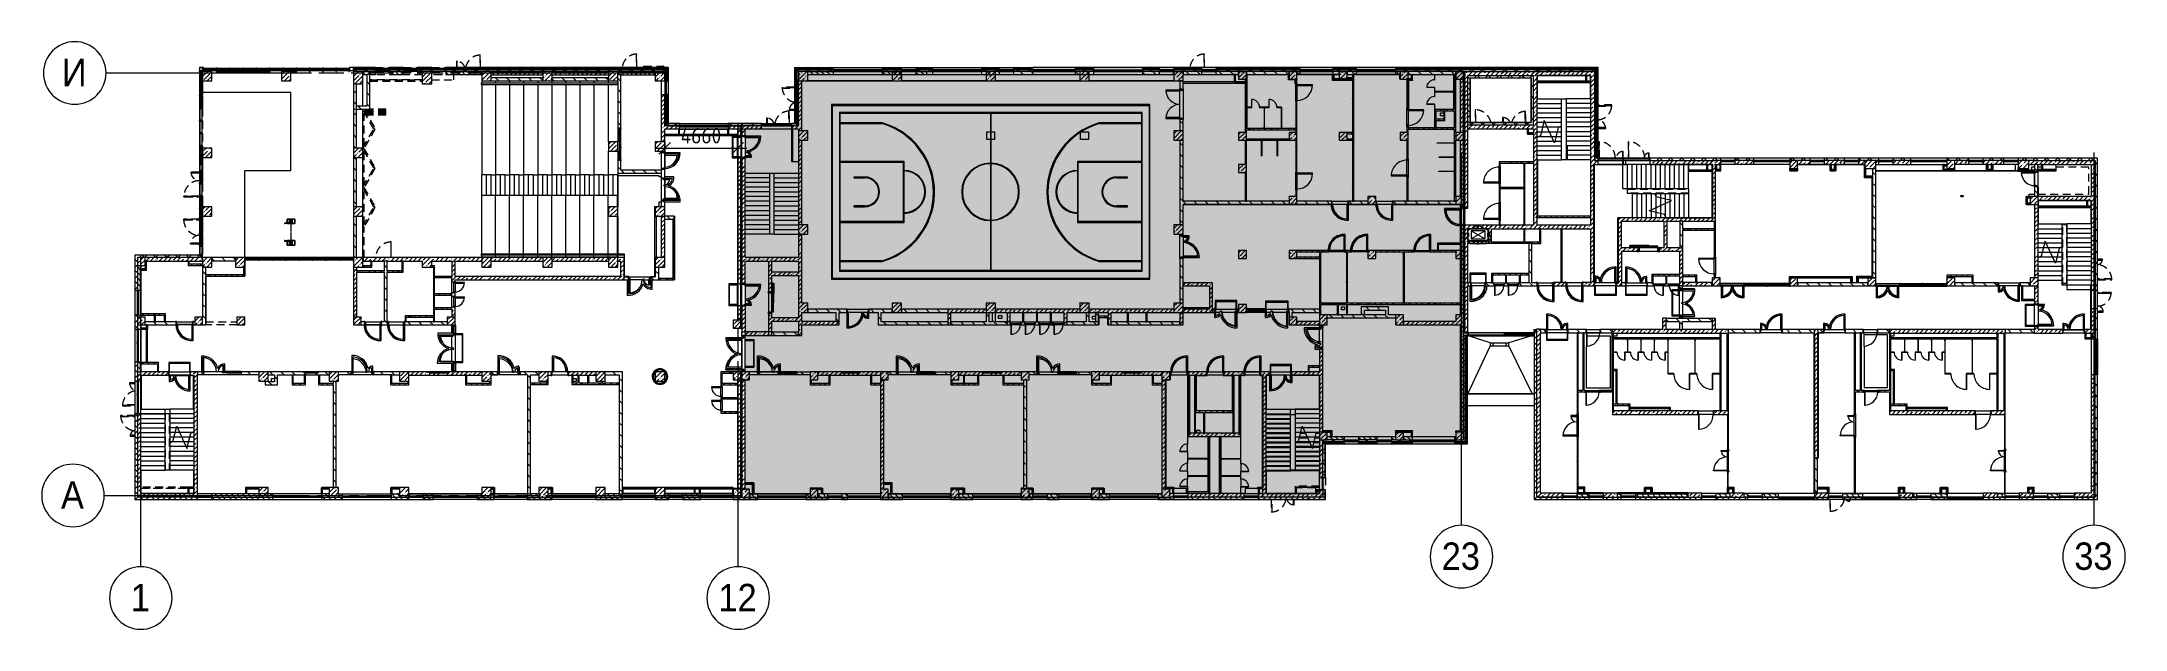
# Model space of a CAD drawing. Header units: millimetres. Extents: x 35363 to 232034, y -8553 to 29000.
# Drawn here: x 98796 to 232034, y -8553 to 29000 of the extents above; entities that cross this region are included whole.
import ezdxf

# ---------------------------------------------------------------- set-up
doc = ezdxf.new("R2010")
doc.units = ezdxf.units.MM
doc.linetypes.add('200_ШТРИХ__ш1_п0_6_', pattern=[800, 500, -300])
doc.linetypes.add('Осевая', pattern=[3175, 635, -476.25, 1587.5, -476.25])
for name, color, linetype, lineweight in [('A-ANNO-DIMS', 7, 'Continuous', 9), ('A-ANNO-DIMS-500', 7, 'Continuous', 9), ('A-DETL-1', 7, 'Continuous', 5), ('A-DETL-MBND-1', 7, '200_ШТРИХ__ш1_п0_6_', 9), ('A-DOOR-7', 7, 'Continuous', 5), ('A-GENM', 7, 'Continuous', 5), ('A-GLAZ-2', 7, 'Continuous', 5), ('A-GLAZ-CURT-2', 7, 'Continuous', 5), ('A-GLAZ-CWMG-2', 7, 'Continuous', 5), ('A-ROOF', 7, 'Continuous', 5), ('A-WALL', 7, 'Continuous', 9), ('A-WALL-2', 7, 'Continuous', 5), ('I-WALL-3', 7, 'Continuous', 5), ('M-EQPM', 7, 'Continuous', 5), ('S-COLS-1', 7, 'Continuous', 5), ('S-STRS-3', 7, 'Continuous', 5), ('S-STRS-MBND-2', 7, 'Continuous', 5), ('Оси', 7, 'Continuous', 9), ('Оси-1', 7, 'Continuous', 20), ('Оси-2', 7, 'Осевая', 9)]:
    doc.layers.add(name, color=color, linetype=linetype, lineweight=lineweight)
doc.layers.add('A-DETL-GENF-1', color=7, linetype='Continuous', lineweight=9, true_color=0xc0c0c0, transparency=0.4)
for name, color, linetype, lineweight, true_color in [('A-DETL-GENF-2', 7, 'Continuous', 5, 0xe2e2e2), ('A-DETL-GENF-3', 7, 'Continuous', 5, 0xaaaaaa), ('A-DETL-GENF-4', 7, 'Continuous', 5, 0xb7b7b7), ('A-DOOR-3', 7, 'Continuous', 5, 0xaaaaaa), ('A-DOOR-4', 7, 'Continuous', 5, 0xe2e2e2), ('A-DOOR-5', 7, 'Continuous', 5, 0xb7b7b7), ('A-DOOR-6', 7, 'Continuous', 5, 0x737373), ('A-DOOR-FRAM-4', 7, 'Continuous', 5, 0xe2e2e2), ('A-DOOR-FRAM-5', 7, 'Continuous', 5, 0xaaaaaa), ('A-DOOR-FRAM-6', 7, 'Continuous', 5, 0xb7b7b7), ('A-FLOR-1', 7, 'Continuous', 5, 0xaaaaaa), ('A-FLOR-2', 7, 'Continuous', 5, 0xb7b7b7), ('A-GENM-1', 7, 'Continuous', 5, 0x737373), ('A-GENM-2', 7, 'Continuous', 5, 0xe2ddcd), ('A-GLAZ-3', 7, 'Continuous', 5, 0x737373), ('A-GLAZ-CURT-3', 7, 'Continuous', 5, 0x737373), ('A-GLAZ-CWMG-3', 7, 'Continuous', 5, 0x383e42), ('A-GLAZ-CWMG-4', 7, 'Continuous', 5, 0x737373), ('A-WALL-3', 7, 'Continuous', 9, 0x737373), ('A-WALL-4', 7, 'Continuous', 5, 0x737373), ('A-WALL-PATT-1', 7, 'Continuous', 5, 0x787878), ('I-WALL-1', 7, 'Continuous', 5, 0xe7e7e7), ('I-WALL-2', 7, 'Continuous', 9, 0xe7e7e7), ('I-WALL-4', 7, 'Continuous', 5, 0x737373), ('I-WALL-5', 7, 'Continuous', 5, 0x787878), ('S-COLS-2', 7, 'Continuous', 5, 0x737373), ('S-STRS-2', 7, 'Continuous', 5, 0x737373), ('S-STRS-MBND-1', 7, 'Continuous', 5, 0x737373)]:
    doc.layers.add(name, color=color, linetype=linetype, lineweight=lineweight, true_color=true_color)
doc.styles.add('Arial_1', font='arial.ttf', dxfattribs={"width": 0.9, "height": 1750})
doc.styles.add('ISOCPEUR_4', font='isocpeur.ttf', dxfattribs={"width": 0.9, "height": 1000})
doc.dimstyles.new('ISO-2_0_0_9К_Средний_округл2', dxfattribs={"dimscale": 304.8, "dimtxt": 995.981176, "dimasz": 2.46063, "dimexe": 1.968504, "dimexo": 0, "dimgap": 0, "dimtad": 1, "dimdec": 0, "dimrnd": 10, "dimzin": 0, "dimdsep": 46, "dimtxsty": 'ISOCPEUR_4', "dimblk1": 'OBLIQUE', "dimblk2": 'OBLIQUE', "dimsah": 1, "dimcen": 0.09, "dimdle": 1.968504, "dimazin": 0, "dimtfac": 1, "dimtdec": 4, "dimtix": 1, "dimtmove": 0, "dimatfit": 3, "dimfxl": 1, "dimtvp": 1, "dimtolj": 1, "dimtzin": 0, "dimarcsym": 2})
pattern_1 = [(45, (-38790, -7650), (-285.123, 285.123), []), (45, (-38504.88, -7650), (-285.123, 285.123), [504.031, -100.806, 16.764, -84.042])]
pattern_2 = [(45, (-38790, -150), (-285.123, 285.123), []), (45, (-38504.88, -150), (-285.123, 285.123), [504.031, -100.806, 16.764, -84.042])]
pattern_3 = [(45, (105024.03, 0), (-353.5534, 353.5534), []), (135, (105024.03, 0), (-353.5534, -353.5534), [])]
pattern_4 = [(45, (105024.03, 0), (-285.1231, 285.1231), []), (45, (105309.15, 0), (-285.1231, 285.1231), [504.031, -100.806, 16.764, -84.042])]
pattern_5 = [(135, (105024.03, 0), (-176.7767, -176.7767), [])]
pattern_6 = [(135, (105024.03, 0), (-353.5534, -353.5534), [])]
pattern_7 = [(45, (105024.03, 0), (-176.7767, 176.7767), [])]
pattern_8 = [(135, (1826.41, 164.685), (-14.14214, -14.14214), []), (225, (1826.41, 164.685), (14.14214, -14.14214), [])]
pattern_9 = [(45, (-296.384, 164.685), (-14.1421, 14.1421), []), (135, (-296.384, 164.685), (-14.1421, -14.1421), [])]
pattern_10 = [(135, (1751.41, 164.685), (-14.14214, -14.14214), []), (225, (1751.41, 164.685), (14.14214, -14.14214), [])]
pattern_11 = [(45, (-371.384, 164.685), (-14.1421, 14.1421), []), (135, (-371.384, 164.685), (-14.1421, -14.1421), [])]
pattern_12 = [(135, (1576.41, 164.685), (-14.14214, -14.14214), []), (225, (1576.41, 164.685), (14.14214, -14.14214), [])]
pattern_13 = [(45, (-546.384, 164.685), (-14.1421, 14.1421), []), (135, (-546.384, 164.685), (-14.1421, -14.1421), [])]
pattern_14 = [(135, (105024, 0), (-377.1708, -377.1708), [533.4, -88.9, 17.78, -88.9]), (135, (105024, 376.94), (-377.1708, -377.1708), []), (50, (105024.03, 0), (637.6445, -55.7866), [66.675, -733.425]), (355, (105024, 0), (-123.3494, 668.6992), [53.34, -586.74]), (100.451, (105077.16, -4.65), (514.299, 612.908), [56.665, -623.315]), (46.184, (105024, 177.8), (948.7764, -147.1497), [100.012, -1100.137]), (96.636, (105103.1, 165.5), (830.909, 865.997), [84.998, -934.973]), (351.184, (105024, 177.8), (830.918, 865.988), [80.01, -880.11]), (21, (105112.93, 133.35), (530.6506, -357.9283), [66.675, -733.425]), (326, (105112.9, 133.35), (216.308, 644.6585), [53.34, -586.74]), (71.451, (105157.15, 103.5), (746.9596, 286.7243), [56.665, -623.315]), (37.5, (105024.03, 0), (10.81053, 295.9426), [16.764, -562.864, 16.764, -578.866, -588.962]), (37.5, (105024.03, 0), (10.81053, 295.9426), [-1175.258, 16.764, -572.198]), (7.5, (105024.03, 0), (233.86916, 350.63175), [16.764, -322.834, 16.764, -549.529, -224.472]), (7.5, (105024.03, 0), (233.86916, 350.63175), [-905.891, 16.764, -207.708]), (327.5, (104825.78, 0), (474.5678, -20.0513), [16.764, -205.486, 16.764, -676.656, -920.115]), (327.5, (104825.78, 0), (474.5678, -20.0513), [-915.67, 16.764, -903.351]), (317.5, (104736.9, 0), (518.4522, 88.9934), [16.764, -272.161, 16.764, -443.738, -653.415]), (317.5, (104736.9, 0), (518.4522, 88.9934), [-749.427, 16.764, -636.651])]
pattern_15 = [(135, (1751.41, 174.685), (-14.14214, -14.14214), []), (225, (1751.41, 174.685), (14.14214, -14.14214), [])]
pattern_16 = [(45, (-371.384, 174.685), (-14.1421, 14.1421), []), (135, (-371.384, 174.685), (-14.1421, -14.1421), [])]
pattern_17 = [(135, (1751.41, 104.685), (-14.14214, -14.14214), []), (225, (1751.41, 104.685), (14.14214, -14.14214), [])]
pattern_18 = [(45, (-371.384, 104.685), (-14.1421, 14.1421), []), (135, (-371.384, 104.685), (-14.1421, -14.1421), [])]
pattern_19 = [(135, (1951.41, 164.685), (-14.14214, -14.14214), []), (225, (1951.41, 164.685), (14.14214, -14.14214), [])]
pattern_20 = [(45, (-171.384, 164.685), (-14.1421, 14.1421), []), (135, (-171.384, 164.685), (-14.1421, -14.1421), [])]
pattern_21 = [(45, (105024, 0), (-530.33, 530.33), []), (135, (105024, 0), (-530.33, -530.33), [])]

msp = doc.modelspace()

# ---------------------------------------------------------------- texts
at = {"layer": 'Оси', "char_height": 1750, "attachment_point": 1, "style": 'Arial_1'}
for s, insert, width in [('\\fArial|b0|i0|c204|p34|;\\W.9;И', (100090.6, 27905.2), 1948.101), ('\\fArial|b0|i0|c204|p34|;\\W.9;А', (100032.6, 905.2), 1803.797), ('23', (188320.9, -3003), 3030.379), ('33', (228770.9, -3003), 3030.379), ('\\fArial|b0|i0|c204|p34|;\\W.9;1', (104496.4, -5649.6), 1515.189), ('12', (142070.9, -5649.6), 3030.379)]:
    msp.add_mtext(s, dxfattribs=dict(at, insert=insert, width=width))

# ---------------------------------------------------------------- blocks, each defined once
blk = doc.blocks.new('BSC_Колонна _Прямоугольная - 600х600-23286269-2_6_2_птичка')
at = {"layer": 'S-COLS-1'}
h = blk.add_hatch(dxfattribs=at)
h.set_pattern_fill('FP_64', color=256, style=0, pattern_type=2)
h.set_pattern_definition([(45, (-29509.74, -7600), (-285.123, 285.123), []), (45, (-29224.6, -7600), (-285.123, 285.123), [504.031, -100.806, 16.764, -84.042])])
h.paths.add_polyline_path([(-300, -300), (300, -300), (300, 300), (-300, 300)])
for p, q in [((300, 300), (-300, 300)), ((-300, 300), (-300, -300)), ((300, -300), (300, 300)), ((-300, -300), (300, -300))]:
    blk.add_line(p, q, dxfattribs=at)
blk = doc.blocks.new('BSC_Колонна _Прямоугольная - 500х500-23286270-2_6_2_птичка')
at = {"layer": 'S-COLS-1'}
h = blk.add_hatch(dxfattribs=at)
h.set_pattern_fill('FP_65', color=256, style=0, pattern_type=2)
h.set_pattern_definition(pattern_1)
h.paths.add_polyline_path([(-37, -250), (-30, -250), (-30, 250), (-250, 250), (-250, -250)])
h = blk.add_hatch(dxfattribs=at)
h.set_pattern_fill('FP_65', color=256, style=0, pattern_type=2)
h.set_pattern_definition(pattern_1)
h.paths.add_polyline_path([(-30, -250), (250, -250), (250, 250), (-30, 250)])
for p, q in [((-30, 250), (-250, 250)), ((-250, 250), (-250, -250)), ((-250, -250), (-30, -250))]:
    blk.add_line(p, q, dxfattribs=at)
at = {"layer": 'S-COLS-2'}
for p, q in [((250, 250), (-30, 250)), ((250, -250), (250, 250)), ((-30, -250), (250, -250))]:
    blk.add_line(p, q, dxfattribs=at)
blk = doc.blocks.new('BSC_Колонна _Прямоугольная - 500х500-V53-2_6_2_птичка')
at = {"layer": 'S-COLS-1'}
h = blk.add_hatch(dxfattribs=at)
h.set_pattern_fill('FP_66', color=256, style=0, pattern_type=2)
h.set_pattern_definition([(45, (-43160, -7650), (-285.123, 285.123), []), (45, (-42874.88, -7650), (-285.123, 285.123), [504.031, -100.806, 16.764, -84.042])])
h.paths.add_polyline_path([(-250, -250), (250, -250), (250, 250), (-250, 250)])
at = {"layer": 'S-COLS-2'}
for p, q in [((250, 250), (-250, 250)), ((-250, 250), (-250, -250)), ((250, -250), (250, 250)), ((-250, -250), (250, -250))]:
    blk.add_line(p, q, dxfattribs=at)
blk = doc.blocks.new('BSC_Колонна _Прямоугольная - 500х500-V54-2_6_2_птичка')
at = {"layer": 'S-COLS-1'}
h = blk.add_hatch(dxfattribs=at)
h.set_pattern_fill('FP_67', color=256, style=0, pattern_type=2)
h.set_pattern_definition([(45, (-47660, -7650), (-285.123, 285.123), []), (45, (-47374.88, -7650), (-285.123, 285.123), [504.031, -100.806, 16.764, -84.042])])
h.paths.add_polyline_path([(-250, -250), (250, -250), (250, 250), (-250, 250)])
at = {"layer": 'S-COLS-2'}
for p, q in [((250, 250), (-250, 250)), ((-250, 250), (-250, -250)), ((250, -250), (250, 250)), ((-250, -250), (250, -250))]:
    blk.add_line(p, q, dxfattribs=at)
blk = doc.blocks.new('BSC_Колонна _Прямоугольная - 500х500-V55-2_6_2_птичка')
at = {"layer": 'S-COLS-1'}
h = blk.add_hatch(dxfattribs=at)
h.set_pattern_fill('FP_68', color=256, style=0, pattern_type=2)
h.set_pattern_definition([(45, (-52160, -7650), (-285.123, 285.123), []), (45, (-51874.88, -7650), (-285.123, 285.123), [504.031, -100.806, 16.764, -84.042])])
h.paths.add_polyline_path([(-250, -250), (250, -250), (250, 250), (-250, 250)])
at = {"layer": 'S-COLS-2'}
for p, q in [((250, 250), (-250, 250)), ((-250, 250), (-250, -250)), ((250, -250), (250, 250)), ((-250, -250), (250, -250))]:
    blk.add_line(p, q, dxfattribs=at)
blk = doc.blocks.new('BSC_Колонна _Прямоугольная - 500х500-V56-2_6_2_птичка')
at = {"layer": 'S-COLS-1'}
h = blk.add_hatch(dxfattribs=at)
h.set_pattern_fill('FP_69', color=256, style=0, pattern_type=2)
h.set_pattern_definition([(45, (-61160, -7650), (-285.1231, 285.1231), []), (45, (-60874.88, -7650), (-285.123, 285.123), [504.031, -100.806, 16.764, -84.042])])
h.paths.add_polyline_path([(-250, -250), (250, -250), (250, 250), (-250, 250)])
at = {"layer": 'S-COLS-2'}
for p, q in [((250, 250), (-250, 250)), ((-250, 250), (-250, -250)), ((250, -250), (250, 250)), ((-250, -250), (250, -250))]:
    blk.add_line(p, q, dxfattribs=at)
blk = doc.blocks.new('BSC_Колонна _Прямоугольная - 600х600-V57-2_6_2_птичка')
at = {"layer": 'S-COLS-1'}
h = blk.add_hatch(dxfattribs=at)
h.set_pattern_fill('FP_70', color=256, style=0, pattern_type=2)
h.set_pattern_definition([(45, (-25860, -200), (-285.123, 285.123), []), (45, (-25574.88, -200), (-285.123, 285.123), [504.031, -100.806, 16.764, -84.042])])
h.paths.add_polyline_path([(-300, -300), (300, -300), (300, 300), (-300, 300), (-300, -136)])
for p, q in [((300, 300), (-300, 300)), ((-300, 300), (-300, -300)), ((300, -300), (300, 300)), ((-300, -300), (300, -300))]:
    blk.add_line(p, q, dxfattribs=at)
blk = doc.blocks.new('BSC_Колонна _Прямоугольная - 600х600-V58-2_6_2_птичка')
at = {"layer": 'S-COLS-1'}
h = blk.add_hatch(dxfattribs=at)
h.set_pattern_fill('FP_71', color=256, style=0, pattern_type=2)
h.set_pattern_definition([(45, (-29509.74, -200), (-285.123, 285.123), []), (45, (-29224.6, -200), (-285.123, 285.123), [504.031, -100.806, 16.764, -84.042])])
h.paths.add_polyline_path([(-300, -300), (300, -300), (300, 300), (-300, 300), (-300, -136)])
for p, q in [((300, 300), (-300, 300)), ((-300, 300), (-300, -300)), ((300, -300), (300, 300)), ((-300, -300), (300, -300))]:
    blk.add_line(p, q, dxfattribs=at)
blk = doc.blocks.new('BSC_Колонна _Прямоугольная - 500х500-V59-2_6_2_птичка')
at = {"layer": 'S-COLS-1'}
h = blk.add_hatch(dxfattribs=at)
h.set_pattern_fill('FP_72', color=256, style=0, pattern_type=2)
h.set_pattern_definition(pattern_2)
h.paths.add_polyline_path([(-37, -250), (-30, -250), (-30, 250), (-250, 250), (-250, -250)])
h = blk.add_hatch(dxfattribs=at)
h.set_pattern_fill('FP_72', color=256, style=0, pattern_type=2)
h.set_pattern_definition(pattern_2)
h.paths.add_polyline_path([(-6, -250), (250, -250), (250, 250), (-30, 250), (-30, -250)])
for p, q in [((-30, 250), (-250, 250)), ((-250, 250), (-250, -250)), ((-250, -250), (-30, -250))]:
    blk.add_line(p, q, dxfattribs=at)
at = {"layer": 'S-COLS-2'}
for p, q in [((250, 250), (-30, 250)), ((250, -250), (250, 250)), ((-30, -250), (250, -250))]:
    blk.add_line(p, q, dxfattribs=at)
blk = doc.blocks.new('BSC_Колонна _Прямоугольная - 500х500-V60-2_6_2_птичка')
at = {"layer": 'S-COLS-1'}
h = blk.add_hatch(dxfattribs=at)
h.set_pattern_fill('FP_73', color=256, style=0, pattern_type=2)
h.set_pattern_definition([(45, (-43160, -150), (-285.123, 285.123), []), (45, (-42874.88, -150), (-285.123, 285.123), [504.031, -100.806, 16.764, -84.042])])
h.paths.add_polyline_path([(-250, -250), (250, -250), (250, 250), (-250, 250), (-250, -86)])
at = {"layer": 'S-COLS-2'}
for p, q in [((250, 250), (-250, 250)), ((-250, 250), (-250, -250)), ((250, -250), (250, 250)), ((-250, -250), (250, -250))]:
    blk.add_line(p, q, dxfattribs=at)
blk = doc.blocks.new('BSC_Колонна _Прямоугольная - 500х500-V61-2_6_2_птичка')
at = {"layer": 'S-COLS-1'}
h = blk.add_hatch(dxfattribs=at)
h.set_pattern_fill('FP_74', color=256, style=0, pattern_type=2)
h.set_pattern_definition([(45, (-47660, -150), (-285.123, 285.123), []), (45, (-47374.88, -150), (-285.123, 285.123), [504.031, -100.806, 16.764, -84.042])])
h.paths.add_polyline_path([(-250, -250), (250, -250), (250, 250), (-250, 250), (-250, -86)])
at = {"layer": 'S-COLS-2'}
for p, q in [((250, 250), (-250, 250)), ((-250, 250), (-250, -250)), ((250, -250), (250, 250)), ((-250, -250), (250, -250))]:
    blk.add_line(p, q, dxfattribs=at)
blk = doc.blocks.new('BSC_Колонна _Прямоугольная - 500х500-V62-2_6_2_птичка')
at = {"layer": 'S-COLS-1'}
h = blk.add_hatch(dxfattribs=at)
h.set_pattern_fill('FP_75', color=256, style=0, pattern_type=2)
h.set_pattern_definition([(45, (-52160, -150), (-285.123, 285.123), []), (45, (-51874.88, -150), (-285.123, 285.123), [504.031, -100.806, 16.764, -84.042])])
h.paths.add_polyline_path([(-250, -250), (250, -250), (250, 250), (-250, 250), (-250, -86)])
at = {"layer": 'S-COLS-2'}
for p, q in [((250, 250), (-250, 250)), ((-250, 250), (-250, -250)), ((250, -250), (250, 250)), ((-250, -250), (250, -250))]:
    blk.add_line(p, q, dxfattribs=at)
blk = doc.blocks.new('BSC_Колонна _Прямоугольная - 500х500-V63-2_6_2_птичка')
at = {"layer": 'S-COLS-1'}
h = blk.add_hatch(dxfattribs=at)
h.set_pattern_fill('FP_76', color=256, style=0, pattern_type=2)
h.set_pattern_definition([(45, (-61160, -150), (-285.123, 285.123), []), (45, (-60874.88, -150), (-285.123, 285.123), [504.031, -100.806, 16.764, -84.042])])
h.paths.add_polyline_path([(-250, -250), (250, -250), (250, 250), (-250, 250), (-250, -86)])
at = {"layer": 'S-COLS-2'}
for p, q in [((250, 250), (-250, 250)), ((-250, 250), (-250, -250)), ((250, -250), (250, 250)), ((-250, -250), (250, -250))]:
    blk.add_line(p, q, dxfattribs=at)
blk = doc.blocks.new('BSC_Колонна _Прямоугольная - 500х500-V64-2_6_2_птичка')
at = {"layer": 'S-COLS-1'}
h = blk.add_hatch(dxfattribs=at)
h.set_pattern_fill('FP_77', color=256, style=0, pattern_type=2)
h.set_pattern_definition([(45, (-65660, -150), (-285.1231, 285.1231), []), (45, (-65374.88, -150), (-285.1231, 285.1231), [504.031, -100.806, 16.764, -84.042])])
h.paths.add_polyline_path([(-250, -250), (250, -250), (250, 250), (-250, 250), (-250, -86)])
at = {"layer": 'S-COLS-2'}
for p, q in [((250, 250), (-250, 250)), ((-250, 250), (-250, -250)), ((250, -250), (250, 250)), ((-250, -250), (250, -250))]:
    blk.add_line(p, q, dxfattribs=at)
blk = doc.blocks.new('BSC_Колонна _Прямоугольная - 500х500-V65-2_6_2_птичка')
at = {"layer": 'S-COLS-1'}
h = blk.add_hatch(dxfattribs=at)
h.set_pattern_fill('FP_78', color=256, style=0, pattern_type=2)
h.set_pattern_definition([(45, (-75730, -3800), (-285.1231, 285.1231), []), (45, (-75444.88, -3800), (-285.1231, 285.1231), [504.031, -100.806, 16.764, -84.042])])
h.paths.add_polyline_path([(-78, -250), (250, -250), (250, 250), (-250, 250), (-250, -250)])
at = {"layer": 'S-COLS-2'}
for p, q in [((250, 250), (-250, 250)), ((-250, 250), (-250, -250)), ((250, -250), (250, 250)), ((-250, -250), (250, -250))]:
    blk.add_line(p, q, dxfattribs=at)
blk = doc.blocks.new('BSC_Колонна _Прямоугольная - 500х500-V66-2_6_2_птичка')
at = {"layer": 'S-COLS-1'}
h = blk.add_hatch(dxfattribs=at)
h.set_pattern_fill('FP_79', color=256, style=0, pattern_type=2)
h.set_pattern_definition([(45, (-80600, -3800), (-285.1231, 285.1231), []), (45, (-80314.88, -3800), (-285.1231, 285.1231), [504.031, -100.806, 16.764, -84.042])])
h.paths.add_polyline_path([(-250, -250), (250, -250), (250, 250), (-250, 250), (-250, -211)])
at = {"layer": 'S-COLS-2'}
for p, q in [((250, 250), (-250, 250)), ((-250, 250), (-250, -250)), ((250, -250), (250, 250)), ((-250, -250), (250, -250))]:
    blk.add_line(p, q, dxfattribs=at)
blk = doc.blocks.new('BSC_Колонна _Прямоугольная - 500х500-V67-2_6_2_птичка')
at = {"layer": 'S-COLS-1'}
h = blk.add_hatch(dxfattribs=at)
h.set_pattern_fill('FP_80', color=256, style=0, pattern_type=2)
h.set_pattern_definition([(45, (-65660, -7650), (-285.1231, 285.1231), []), (45, (-65374.88, -7650), (-285.1231, 285.1231), [504.031, -100.806, 16.764, -84.042])])
h.paths.add_polyline_path([(-250, -250), (250, -250), (250, 250), (-250, 250), (-250, 52)])
at = {"layer": 'S-COLS-2'}
for p, q in [((250, 250), (-250, 250)), ((-250, 250), (-250, -250)), ((250, -250), (250, 250)), ((-250, -250), (250, -250))]:
    blk.add_line(p, q, dxfattribs=at)
blk = doc.blocks.new('BSC_Колонна _Прямоугольная - 600х600-23205240-2_6_2_птичка')
at = {"layer": 'S-COLS-1'}
h = blk.add_hatch(dxfattribs=at)
h.set_pattern_fill('FP_81', color=256, style=0, pattern_type=2)
h.set_pattern_definition([(45, (-66460, -12000), (-285.1231, 285.1231), []), (45, (-66174.88, -12000), (-285.1231, 285.1231), [504.031, -100.806, 16.764, -84.042])])
h.paths.add_polyline_path([(-300, -300), (300, -300), (300, 300), (-300, 300), (-300, -185)])
at = {"layer": 'S-COLS-2'}
for p, q in [((300, 300), (-300, 300)), ((-300, 300), (-300, -300)), ((300, -300), (300, 300)), ((-300, -300), (300, -300))]:
    blk.add_line(p, q, dxfattribs=at)
blk = doc.blocks.new('BSC_Колонна _Прямоугольная - 600х800-24078684-2_6_2_птичка')
at = {"layer": 'S-COLS-1'}
h = blk.add_hatch(dxfattribs=at)
h.set_pattern_fill('FP_82', color=256, style=0, pattern_type=2)
h.set_pattern_definition([(45, (-14010, -26700), (-285.123, 285.123), []), (45, (-13724.88, -26700), (-285.123, 285.123), [504.031, -100.806, 16.764, -84.042])])
h.paths.add_polyline_path([(300, -400), (300, 400), (-300, 400), (-300, -400)])
for p, q in [((300, 400), (-300, 400)), ((-300, 400), (-300, -400)), ((300, -400), (300, 400)), ((-300, -400), (300, -400))]:
    blk.add_line(p, q, dxfattribs=at)
blk = doc.blocks.new('BSC_Колонна _Прямоугольная - 600х600-V68-2_6_2_птичка')
at = {"layer": 'S-COLS-1'}
h = blk.add_hatch(dxfattribs=at)
h.set_pattern_fill('FP_84', color=256, style=0, pattern_type=2)
h.set_pattern_definition([(45, (-14010, -14900), (-285.123, 285.123), []), (45, (-13724.88, -14900), (-285.123, 285.123), [504.031, -100.806, 16.764, -84.042])])
h.paths.add_polyline_path([(-300, -300), (300, -300), (300, 300), (-300, 300)])
for p, q in [((300, 300), (-300, 300)), ((-300, 300), (-300, -300)), ((300, -300), (300, 300)), ((-300, -300), (300, -300))]:
    blk.add_line(p, q, dxfattribs=at)
blk = doc.blocks.new('BSC_Колонна _Прямоугольная - 600х600-23295697-2_6_2_птичка')
at = {"layer": 'S-COLS-1'}
h = blk.add_hatch(dxfattribs=at)
h.set_pattern_fill('FP_85', color=256, style=0, pattern_type=2)
h.set_pattern_definition([(45, (-14010, -18150), (-285.123, 285.123), []), (45, (-13724.88, -18150), (-285.123, 285.123), [504.031, -100.806, 16.764, -84.042])])
h.paths.add_polyline_path([(-300, -300), (300, -300), (300, 300), (-300, 300)])
for p, q in [((300, 300), (-300, 300)), ((-300, 300), (-300, -300)), ((300, -300), (300, 300)), ((-300, -300), (300, -300))]:
    blk.add_line(p, q, dxfattribs=at)
blk = doc.blocks.new('BSC_Колонна _Прямоугольная - 600х600-V69-2_6_2_птичка')
at = {"layer": 'S-COLS-1'}
h = blk.add_hatch(dxfattribs=at)
h.set_pattern_fill('FP_86', color=256, style=0, pattern_type=2)
h.set_pattern_definition([(45, (-14010, -21900), (-285.123, 285.123), []), (45, (-13724.88, -21900), (-285.123, 285.123), [504.031, -100.806, 16.764, -84.042])])
h.paths.add_polyline_path([(-300, -300), (300, -300), (300, 300), (-300, 300)])
for p, q in [((300, 300), (-300, 300)), ((-300, 300), (-300, -300)), ((300, -300), (300, 300)), ((-300, -300), (300, -300))]:
    blk.add_line(p, q, dxfattribs=at)
blk = doc.blocks.new('BSC_Колонна _Прямоугольная - 600х600-V70-2_6_2_птичка')
at = {"layer": 'S-COLS-1'}
h = blk.add_hatch(dxfattribs=at)
h.set_pattern_fill('FP_87', color=256, style=0, pattern_type=2)
h.set_pattern_definition([(45, (-25860, -7600), (-285.123, 285.123), []), (45, (-25574.88, -7600), (-285.123, 285.123), [504.031, -100.806, 16.764, -84.042])])
h.paths.add_polyline_path([(-300, -300), (300, -300), (300, 300), (-300, 300)])
for p, q in [((300, 300), (-300, 300)), ((-300, 300), (-300, -300)), ((300, -300), (300, 300)), ((-300, -300), (300, -300))]:
    blk.add_line(p, q, dxfattribs=at)
blk = doc.blocks.new('BSC_Колонна _Прямоугольная - 600х600-V71-2_6_2_птичка')
at = {"layer": 'S-COLS-1'}
h = blk.add_hatch(dxfattribs=at)
h.set_pattern_fill('FP_88', color=256, style=0, pattern_type=2)
h.set_pattern_definition([(45, (-26110, -26800), (-285.123, 285.123), []), (45, (-25824.88, -26800), (-285.123, 285.123), [504.031, -100.806, 16.764, -84.042])])
h.paths.add_polyline_path([(-300, -300), (300, -300), (300, 300), (-300, 300)])
for p, q in [((300, 300), (-300, 300)), ((-300, 300), (-300, -300)), ((300, -300), (300, 300)), ((-300, -300), (300, -300))]:
    blk.add_line(p, q, dxfattribs=at)
blk = doc.blocks.new('BSC_Колонна _Прямоугольная - 600х600-V72-2_6_2_птичка')
at = {"layer": 'S-COLS-1'}
h = blk.add_hatch(dxfattribs=at)
h.set_pattern_fill('FP_89', color=256, style=0, pattern_type=2)
h.set_pattern_definition([(45, (-26110, -14900), (-285.123, 285.123), []), (45, (-25824.88, -14900), (-285.123, 285.123), [504.031, -100.806, 16.764, -84.042])])
h.paths.add_polyline_path([(-300, -300), (300, -300), (300, 300), (-300, 300)])
for p, q in [((300, 300), (-300, 300)), ((-300, 300), (-300, -300)), ((300, -300), (300, 300)), ((-300, -300), (300, -300))]:
    blk.add_line(p, q, dxfattribs=at)
blk = doc.blocks.new('BSC_Колонна _Прямоугольная - 600х600-V73-2_6_2_птичка')
at = {"layer": 'S-COLS-1'}
h = blk.add_hatch(dxfattribs=at)
h.set_pattern_fill('FP_90', color=256, style=0, pattern_type=2)
h.set_pattern_definition([(45, (-66460, -17000), (-285.1231, 285.1231), []), (45, (-66174.88, -17000), (-285.1231, 285.1231), [504.031, -100.806, 16.764, -84.042])])
h.paths.add_polyline_path([(-300, -300), (300, -300), (300, 300), (-300, 300)])
at = {"layer": 'S-COLS-2'}
for p, q in [((300, 300), (-300, 300)), ((-300, 300), (-300, -300)), ((300, -300), (300, 300)), ((-300, -300), (300, -300))]:
    blk.add_line(p, q, dxfattribs=at)
blk = doc.blocks.new('BSC_Колонна _Прямоугольная - 500х500-23287078-2_6_2_птичка')
at = {"layer": 'S-COLS-1'}
h = blk.add_hatch(dxfattribs=at)
h.set_pattern_fill('FP_92', color=256, style=0, pattern_type=2)
h.set_pattern_definition([(45, (-84450, -22950), (-285.1231, 285.1231), []), (45, (-84164.88, -22950), (-285.1231, 285.1231), [504.031, -100.806, 16.764, -84.042])])
h.paths.add_polyline_path([(-250, -250), (250, -250), (250, 250), (-250, 250)])
at = {"layer": 'S-COLS-2'}
for p, q in [((250, 250), (-250, 250)), ((-250, 250), (-250, -250)), ((250, -250), (250, 250)), ((-250, -250), (250, -250))]:
    blk.add_line(p, q, dxfattribs=at)
blk = doc.blocks.new('110_Дверь_СКБ_1Ст_Внутренняя1 - Д-8 950x2100h_охрана-V74-2_6_2_птичка')
at = {"layer": 'A-DOOR-3'}
h = blk.add_hatch(dxfattribs=at)
h.set_pattern_fill('FP_96', color=256, style=0, pattern_type=2)
h.set_pattern_definition(pattern_8)
h.paths.add_polyline_path([(487, 100), (462, 100), (462, -100), (487, -100), (487, -78)])
at = {"layer": 'A-DOOR-4'}
h = blk.add_hatch(color=256, dxfattribs=at)
h.paths.add_polyline_path([(437, 100), (437, 60), (427, 60), (427, 20), (462, 20), (462, 100)])
h.paths.add_polyline_path([(-413, 100), (-438, 100), (-438, 20), (-403, 20), (-403, 60), (-413, 60)])
at = {"layer": 'A-DOOR-FRAM-4'}
for points in [[(-493, 108), (-493, 100), (-423, 100), (-423, 108)], [(-423, 20), (-438, 20), (-438, -100), (-423, -100), (-423, -78)], [(397, 950), (397, 100), (437, 100), (437, 950), (409, 950)], [(517, 108), (447, 108), (447, 100), (517, 100)], [(462, 20), (447, 20), (447, -100), (462, -100), (462, -78)], [(-493, -100), (-493, -108), (-423, -108), (-423, -100)], [(447, -100), (447, -108), (517, -108), (517, -100)]]:
    blk.add_hatch(color=256, dxfattribs=at).paths.add_polyline_path(points)
at = {"layer": 'A-DOOR-FRAM-5'}
h = blk.add_hatch(dxfattribs=at)
h.set_pattern_fill('FP_97', color=256, style=0, pattern_type=2)
h.set_pattern_definition(pattern_9)
h.paths.add_polyline_path([(-438, 100), (-463, 100), (-463, -100), (-438, -100), (-438, -78)])
at = {"layer": 'A-DOOR-3'}
for p, q in [((437, 950), (397, 950)), ((397, 950), (397, 100)), ((397, 100), (437, 100)), ((437, 100), (437, 950))]:
    blk.add_line(p, q, dxfattribs=at)
blk.add_arc((437, 100), 850, 90, 180, dxfattribs=at)
at = {"layer": 'A-DOOR-FRAM-5'}
for p, q in [((-423, 108), (-493, 108)), ((-493, 108), (-493, 100)), ((-493, 100), (-423, 100)), ((-438, 100), (-463, 100)), ((-463, 100), (-463, -100)), ((-413, 100), (-438, 100)), ((-438, 100), (-438, 20)), ((-438, -100), (-438, 100)), ((-423, 100), (-438, 100)), ((-438, 100), (-438, 99)), ((-438, 99), (-423, 99)), ((-438, 20), (-403, 20)), ((-423, 20), (-438, 20)), ((-438, 20), (-438, -100)), ((-423, 100), (-423, 108)), ((-423, 99), (-423, 100)), ((-423, -100), (-423, 20)), ((-413, 60), (-413, 100)), ((-403, 60), (-413, 60)), ((-403, 20), (-403, 60)), ((437, 60), (427, 60)), ((427, 60), (427, 20)), ((427, 20), (462, 20)), ((437, 100), (437, 60)), ((462, 100), (437, 100)), ((517, 108), (447, 108)), ((447, 108), (447, 100)), ((462, 100), (447, 100)), ((447, 100), (447, 99)), ((447, 100), (517, 100)), ((447, 99), (462, 99)), ((462, 20), (447, 20)), ((447, 20), (447, -100)), ((462, 20), (462, 100)), ((487, 100), (462, 100)), ((462, 100), (462, -100)), ((462, 99), (462, 100)), ((462, -100), (462, 20)), ((487, -100), (487, 100)), ((517, 100), (517, 108)), ((-423, -100), (-493, -100)), ((-493, -100), (-493, -108)), ((-493, -108), (-423, -108)), ((-463, -100), (-438, -100)), ((-438, -100), (-423, -100)), ((-423, -108), (-423, -100)), ((447, -100), (462, -100)), ((517, -100), (447, -100)), ((447, -100), (447, -108)), ((447, -108), (517, -108)), ((462, -100), (487, -100)), ((517, -108), (517, -100))]:
    blk.add_line(p, q, dxfattribs=at)
blk = doc.blocks.new('110_Дверь_СКБ_2Ст - Д-5_п_ Из игровой в коридор-32679362-2_6_2_птичка')
at = {"layer": 'A-DOOR-4'}
h = blk.add_hatch(color=256, dxfattribs=at)
h.paths.add_polyline_path([(712.5, 30), (712.5, 110), (662.5, 110), (662.5, 60), (652.5, 60), (652.5, 30), (703.9, 30)])
h.paths.add_polyline_path([(-627.5, 30), (-627.5, 60), (-637.5, 60), (-637.5, 110), (-687.5, 110), (-687.5, 30)])
for points in [[(-587.5, 110), (-587.5, 510), (-637.5, 510), (-637.5, 110)], [(612.5, 110), (662.5, 110), (662.5, 1010), (612.5, 1010), (612.5, 149.9)], [(697.5, -110), (712.5, -110), (712.5, 30), (697.5, 30)]]:
    blk.add_hatch(color=256, dxfattribs=at).paths.add_polyline_path(points)
at = {"layer": 'A-DOOR-FRAM-4'}
for points in [[(-672.5, 110), (-672.5, 118), (-742.5, 118), (-742.5, 110)], [(-672.5, -110), (-672.5, 30), (-687.5, 30), (-687.5, -110)], [(767.5, 110), (767.5, 118), (697.5, 118), (697.5, 110), (703.9, 110)], [(-672.5, -118), (-672.5, -110), (-742.5, -110), (-742.5, -118)], [(767.5, -118), (767.5, -110), (697.5, -110), (697.5, -118), (703.9, -118)]]:
    blk.add_hatch(color=256, dxfattribs=at).paths.add_polyline_path(points)
at = {"layer": 'A-DOOR-3'}
for p, q in [((-637.5, 510), (-637.5, 110)), ((-587.5, 510), (-637.5, 510)), ((-637.5, 110), (-587.5, 110)), ((-587.5, 110), (-587.5, 510)), ((662.5, 1010), (612.5, 1010)), ((612.5, 1010), (612.5, 110)), ((612.5, 110), (662.5, 110)), ((662.5, 110), (662.5, 1010))]:
    blk.add_line(p, q, dxfattribs=at)
for centre, radius, start, end in [((-637.5, 110), 400, 360, 90), ((662.5, 110), 900, 90, 180)]:
    blk.add_arc(centre, radius, start, end, dxfattribs=at)
at = {"layer": 'A-DOOR-FRAM-5'}
for p, q in [((-672.5, 118), (-742.5, 118)), ((-742.5, 118), (-742.5, 110)), ((-742.5, 110), (-672.5, 110)), ((-637.5, 110), (-687.5, 110)), ((-687.5, 110), (-687.5, 30)), ((-687.5, 30), (-627.5, 30)), ((-672.5, 30), (-687.5, 30)), ((-687.5, 30), (-687.5, -110)), ((-672.5, 110), (-672.5, 118)), ((-672.5, -110), (-672.5, 30)), ((-637.5, 60), (-637.5, 110)), ((-627.5, 60), (-637.5, 60)), ((-627.5, 30), (-627.5, 60)), ((662.5, 60), (652.5, 60)), ((652.5, 60), (652.5, 30)), ((652.5, 30), (712.5, 30)), ((662.5, 110), (662.5, 60)), ((712.5, 110), (662.5, 110)), ((767.5, 118), (697.5, 118)), ((697.5, 118), (697.5, 110)), ((697.5, 110), (767.5, 110)), ((712.5, 30), (697.5, 30)), ((697.5, 30), (697.5, -110)), ((712.5, 30), (712.5, 110)), ((712.5, -110), (712.5, 30)), ((767.5, 110), (767.5, 118)), ((-672.5, -110), (-742.5, -110)), ((-742.5, -110), (-742.5, -118)), ((-742.5, -118), (-672.5, -118)), ((-687.5, -110), (-672.5, -110)), ((-672.5, -118), (-672.5, -110)), ((697.5, -110), (712.5, -110)), ((767.5, -110), (697.5, -110)), ((697.5, -110), (697.5, -118)), ((697.5, -118), (767.5, -118)), ((767.5, -118), (767.5, -110))]:
    blk.add_line(p, q, dxfattribs=at)
blk = doc.blocks.new('110_Дверь_СКБ_1Ст_Внутренняя1 - Д-4 1100x2100h_су мгн-32375332-2_6_2_птичка')
at = {"layer": 'A-DOOR-3'}
h = blk.add_hatch(dxfattribs=at)
h.set_pattern_fill('FP_40', color=256, style=0, pattern_type=2)
h.set_pattern_definition(pattern_10)
h.paths.add_polyline_path([(562.5, 100), (537.5, 100), (537.5, -100), (562.5, -100)])
at = {"layer": 'A-DOOR-4'}
h = blk.add_hatch(color=256, dxfattribs=at)
h.paths.add_polyline_path([(512.5, 100), (512.5, 60), (502.5, 60), (502.5, 20), (537.5, 20), (537.5, 100)])
h.paths.add_polyline_path([(-487.5, 100), (-512.5, 100), (-512.5, 20), (-477.5, 20), (-477.5, 60), (-487.5, 60)])
at = {"layer": 'A-DOOR-FRAM-4'}
for points in [[(-567.5, 108), (-567.5, 100), (-497.5, 100), (-497.5, 108)], [(-497.5, 20), (-512.5, 20), (-512.5, -100), (-497.5, -100)], [(-487.5, 1100), (-487.5, 100), (-447.5, 100), (-447.5, 1100)], [(592.5, 108), (522.5, 108), (522.5, 100), (592.5, 100)], [(537.5, 20), (522.5, 20), (522.5, -100), (537.5, -100)], [(-567.5, -100), (-567.5, -108), (-497.5, -108), (-497.5, -100)], [(592.5, -100), (522.5, -100), (522.5, -108), (592.5, -108)]]:
    blk.add_hatch(color=256, dxfattribs=at).paths.add_polyline_path(points)
at = {"layer": 'A-DOOR-FRAM-5'}
h = blk.add_hatch(dxfattribs=at)
h.set_pattern_fill('FP_41', color=256, style=0, pattern_type=2)
h.set_pattern_definition(pattern_11)
h.paths.add_polyline_path([(-512.5, 100), (-537.5, 100), (-537.5, -100), (-512.5, -100)])
at = {"layer": 'A-DOOR-3'}
for p, q in [((-487.5, 1100), (-487.5, 100)), ((-447.5, 1100), (-487.5, 1100)), ((-487.5, 100), (-447.5, 100)), ((-447.5, 100), (-447.5, 1100))]:
    blk.add_line(p, q, dxfattribs=at)
blk.add_arc((-487.5, 100), 1000, 360, 90, dxfattribs=at)
at = {"layer": 'A-DOOR-FRAM-5'}
for p, q in [((-497.5, 108), (-567.5, 108)), ((-567.5, 108), (-567.5, 100)), ((-567.5, 100), (-497.5, 100)), ((-512.5, 100), (-537.5, 100)), ((-537.5, 100), (-537.5, -100)), ((-487.5, 100), (-512.5, 100)), ((-512.5, 100), (-512.5, 20)), ((-512.5, -100), (-512.5, 100)), ((-497.5, 100), (-512.5, 100)), ((-512.5, 100), (-512.5, 99)), ((-512.5, 99), (-497.5, 99)), ((-512.5, 20), (-477.5, 20)), ((-497.5, 20), (-512.5, 20)), ((-512.5, 20), (-512.5, -100)), ((-497.5, 100), (-497.5, 108)), ((-497.5, 99), (-497.5, 100)), ((-497.5, -100), (-497.5, 20)), ((-487.5, 60), (-487.5, 100)), ((-477.5, 60), (-487.5, 60)), ((-477.5, 20), (-477.5, 60)), ((512.5, 60), (502.5, 60)), ((502.5, 60), (502.5, 20)), ((502.5, 20), (537.5, 20)), ((512.5, 100), (512.5, 60)), ((537.5, 100), (512.5, 100)), ((592.5, 108), (522.5, 108)), ((522.5, 108), (522.5, 100)), ((537.5, 100), (522.5, 100)), ((522.5, 100), (522.5, 99)), ((522.5, 100), (592.5, 100)), ((522.5, 99), (537.5, 99)), ((537.5, 20), (522.5, 20)), ((522.5, 20), (522.5, -100)), ((537.5, 20), (537.5, 100)), ((562.5, 100), (537.5, 100)), ((537.5, 100), (537.5, -100)), ((537.5, 99), (537.5, 100)), ((537.5, -100), (537.5, 20)), ((562.5, -100), (562.5, 100)), ((592.5, 100), (592.5, 108)), ((-497.5, -100), (-567.5, -100)), ((-567.5, -100), (-567.5, -108)), ((-567.5, -108), (-497.5, -108)), ((-537.5, -100), (-512.5, -100)), ((-512.5, -100), (-497.5, -100)), ((-497.5, -108), (-497.5, -100)), ((522.5, -100), (537.5, -100)), ((592.5, -100), (522.5, -100)), ((522.5, -100), (522.5, -108)), ((522.5, -108), (592.5, -108)), ((537.5, -100), (562.5, -100)), ((592.5, -108), (592.5, -100))]:
    blk.add_line(p, q, dxfattribs=at)
blk = doc.blocks.new('120_Окно_СКБ_1Ст - 120_Окно_СКБ_1Ст 900х2500_h_ с форточкой-22876038-2_6_2_птичка')
at = {"layer": 'A-GLAZ-2'}
for p, q in [((-450, -127), (-450, -57)), ((-450, -57), (-380, -57)), ((450, -57), (-450, -57)), ((-380, -127), (-450, -127)), ((-450, -127), (-400, -127)), ((-380, -127), (-400, -127)), ((-400, -127), (-400, -137)), ((-400, -137), (400, -137)), ((400, -137), (-400, -137)), ((-380, -57), (-380, -127)), ((380, -87), (-380, -87)), ((-380, -87), (-380, -127)), ((-330, -137), (-330, -87)), ((-330, -107), (330, -107)), ((330, -117), (-330, -117)), ((330, -137), (330, -87)), ((380, -127), (380, -57)), ((380, -57), (450, -57)), ((380, -127), (380, -87)), ((450, -127), (380, -127)), ((400, -127), (380, -127)), ((400, -127), (450, -127)), ((400, -137), (400, -127)), ((450, -57), (450, -127))]:
    blk.add_line(p, q, dxfattribs=at)
blk = doc.blocks.new('120_Окно_СКБ_1Ст - 120_Окно_СКБ_1Ст 900х2500_h_ с форточкой-22877787-2_6_2_птичка')
at = {"layer": 'A-GLAZ-2'}
for p, q in [((-450, -127), (-450, -57)), ((-450, -57), (-380, -57)), ((450, -57), (-450, -57)), ((-380, -127), (-450, -127)), ((-450, -127), (-400, -127)), ((-380, -127), (-400, -127)), ((-400, -127), (-400, -137)), ((-400, -137), (400, -137)), ((400, -137), (-400, -137)), ((-380, -57), (-380, -127)), ((380, -87), (-380, -87)), ((-380, -87), (-380, -127)), ((-330, -137), (-330, -87)), ((-330, -107), (330, -107)), ((330, -117), (-330, -117)), ((330, -137), (330, -87)), ((380, -127), (380, -57)), ((380, -57), (450, -57)), ((380, -127), (380, -87)), ((450, -127), (380, -127)), ((400, -127), (380, -127)), ((400, -127), (450, -127)), ((400, -137), (400, -127)), ((450, -57), (450, -127))]:
    blk.add_line(p, q, dxfattribs=at)
blk = doc.blocks.new('110_Дверь_СКБ_2Ст_Внутренняя - ДН-7д_л__ ДОО_Дв_1450x2100h_Загрузочная_ Помещение холодильных камер-21737406-2_6_2_птичка')
at = {"layer": 'A-DETL-MBND-1'}
for points in [[(-662.5, 283), (-662.5, 600), (-742.5, 600), (-742.5, 283)], [(767.5, 283), (767.5, 990), (687.5, 990), (687.5, 283)]]:
    blk.add_hatch(color=256, dxfattribs=at).paths.add_polyline_path(points)
for p, q in [((-742.5, 600), (-742.5, 283)), ((-662.5, 600), (-742.5, 600)), ((-662.5, 283), (-662.5, 600)), ((767.5, 990), (687.5, 990)), ((687.5, 990), (687.5, 283)), ((767.5, 283), (767.5, 990))]:
    blk.add_line(p, q, dxfattribs=at)
for centre, radius, start, end in [((-742.5, 40), 560, 26.054046, 90), ((767.5, 40), 950, 90, 165)]:
    blk.add_arc(centre, radius, start, end, dxfattribs=at)
blk = doc.blocks.new('110_Дверь_СКБ_1Ст_Внутренняя1 - ДН-6д_ ДОО_Дв_1150x2100-24253098-2_6_2_птичка')
at = {"layer": 'A-DETL-MBND-1'}
blk.add_hatch(color=256, dxfattribs=at).paths.add_polyline_path([(-472.5, 283), (-472.5, 1090), (-512.5, 1090), (-512.5, 283)])
for p, q in [((-512.5, 1090), (-512.5, 283)), ((-472.5, 1090), (-512.5, 1090)), ((-472.5, 283), (-472.5, 1090))]:
    blk.add_line(p, q, dxfattribs=at)
blk.add_arc((-512.5, 40), 1050, 13.41257, 90, dxfattribs=at)
blk = doc.blocks.new('Прямоугольный импост - Импост структурный с накладкой - 190мм-22856075-2_6_2_птичка')
at = {"layer": 'A-GLAZ-CWMG-2'}
for p, q in [((0, 190), (-50, 190)), ((-50, 190), (-50, 40)), ((-50, 40), (-40, 40)), ((-40, 0), (-50, 0)), ((-50, 0), (-50, -17)), ((-40, 40), (-40, 0)), ((-10, 0), (-10, 40)), ((-10, 40), (0, 40)), ((0, 0), (-10, 0)), ((0, 40), (0, 190)), ((0, -17), (0, 0)), ((-50, -17), (0, -17))]:
    blk.add_line(p, q, dxfattribs=at)
blk = doc.blocks.new('Прямоугольный импост - Импост структурный с накладкой - 190мм-V75-2_6_2_птичка')
at = {"layer": 'A-GLAZ-CWMG-2'}
for p, q in [((0, 190), (-50, 190)), ((-50, 190), (-50, 40)), ((-50, 40), (-40, 40)), ((-40, 0), (-50, 0)), ((-50, 0), (-50, -17)), ((-40, 40), (-40, 0)), ((-10, 0), (-10, 40)), ((-10, 40), (0, 40)), ((0, 0), (-10, 0)), ((0, 40), (0, 188)), ((0, -17), (0, 0)), ((-50, -17), (0, -17))]:
    blk.add_line(p, q, dxfattribs=at)
blk = doc.blocks.new('DOR_Проход в стене_Прямоугольный - 1050x1150 EI30-23344994-2_6_2_птичка')
at = {"layer": 'A-DOOR-3'}
for p, q in [((525, 100), (-525, 100)), ((525, -100), (-525, -100))]:
    blk.add_line(p, q, dxfattribs=at)
blk = doc.blocks.new('Прямоугольный импост - Импост структурный с накладкой - 190мм-22856805-2_6_2_птичка')
at = {"layer": 'A-GLAZ-CWMG-2'}
for p, q in [((0, 17), (-50, 17)), ((-50, 17), (-50, 0)), ((-50, 0), (-40, 0)), ((-40, 0), (-40, -40)), ((-10, -40), (-10, 0)), ((-10, 0), (0, 0)), ((0, 11), (0, 17)), ((-40, -40), (-50, -40)), ((-50, -40), (-50, -190)), ((-50, -190), (0, -190)), ((0, -40), (-10, -40))]:
    blk.add_line(p, q, dxfattribs=at)
blk = doc.blocks.new('BSC_Колонна _Прямоугольная - 600х600-23205375-2_6_2_птичка')
at = {"layer": 'S-COLS-1'}
h = blk.add_hatch(dxfattribs=at)
h.set_pattern_fill('FP_98', color=256, style=0, pattern_type=2)
h.set_pattern_definition([(45, (-54460, -12000), (-285.123, 285.123), []), (45, (-54174.88, -12000), (-285.123, 285.123), [504.031, -100.806, 16.764, -84.042])])
h.paths.add_polyline_path([(-300, -300), (300, -300), (300, 300), (-300, 300), (-300, -185)])
at = {"layer": 'S-COLS-2'}
for p, q in [((300, 300), (-300, 300)), ((-300, 300), (-300, -300)), ((300, -300), (300, 300)), ((-300, -300), (300, -300))]:
    blk.add_line(p, q, dxfattribs=at)
blk = doc.blocks.new('BSC_Колонна _Прямоугольная - 600х600-V76-2_6_2_птичка')
at = {"layer": 'S-COLS-1'}
h = blk.add_hatch(dxfattribs=at)
h.set_pattern_fill('FP_99', color=256, style=0, pattern_type=2)
h.set_pattern_definition([(45, (-42460, -26800), (-285.123, 285.123), []), (45, (-42174.88, -26800), (-285.123, 285.123), [504.031, -100.806, 16.764, -84.042])])
h.paths.add_polyline_path([(-300, -300), (300, -300), (300, 300), (-300, 300), (-300, 291)])
at = {"layer": 'S-COLS-2'}
for p, q in [((300, 300), (-300, 300)), ((-300, 300), (-300, -300)), ((300, -300), (300, 300)), ((-300, -300), (300, -300))]:
    blk.add_line(p, q, dxfattribs=at)
blk = doc.blocks.new('110_Дверь_СКБ_2Ст - Д-6_л__ ДОО_Дв_1450x2100h_Дверь из раздевальной в коридор-V77-2_6_2_птичка')
at = {"layer": 'A-DOOR-3'}
h = blk.add_hatch(dxfattribs=at)
h.set_pattern_fill('FP_25', color=256, style=0, pattern_type=2)
h.set_pattern_definition(pattern_12)
h.paths.add_polyline_path([(737.5, 100), (712.5, 100), (712.5, -100), (737.5, -100)])
at = {"layer": 'A-DOOR-4'}
h = blk.add_hatch(color=256, dxfattribs=at)
h.paths.add_polyline_path([(712.5, 100), (662.5, 100), (662.5, 50), (652.5, 50), (652.5, 20), (712.5, 20)])
h.paths.add_polyline_path([(-627.5, 20), (-627.5, 50), (-637.5, 50), (-637.5, 100), (-687.5, 100), (-687.5, 20)])
for points in [[(-587.5, 336.8), (-587.5, 450), (-637.5, 450), (-637.5, 100), (-587.5, 100)], [(662.5, 1050), (612.5, 1050), (612.5, 100), (662.5, 100)]]:
    blk.add_hatch(color=256, dxfattribs=at).paths.add_polyline_path(points)
at = {"layer": 'A-DOOR-FRAM-4'}
for points in [[(-672.5, 100), (-672.5, 108), (-742.5, 108), (-742.5, 100)], [(-672.5, 20), (-687.5, 20), (-687.5, -100), (-672.5, -100)], [(767.5, 100), (767.5, 108), (697.5, 108), (697.5, 100)], [(712.5, 20), (697.5, 20), (697.5, -100), (712.5, -100)], [(-672.5, -100), (-742.5, -100), (-742.5, -108), (-672.5, -108)], [(767.5, -108), (767.5, -100), (697.5, -100), (697.5, -108)]]:
    blk.add_hatch(color=256, dxfattribs=at).paths.add_polyline_path(points)
at = {"layer": 'A-DOOR-FRAM-5'}
h = blk.add_hatch(dxfattribs=at)
h.set_pattern_fill('FP_26', color=256, style=0, pattern_type=2)
h.set_pattern_definition(pattern_13)
h.paths.add_polyline_path([(-687.5, -100), (-687.5, 100), (-712.5, 100), (-712.5, -100)])
at = {"layer": 'A-DOOR-5'}
for p, q in [((-637.5, 450), (-637.5, 100)), ((-587.5, 450), (-637.5, 450)), ((-637.5, 100), (-587.5, 100)), ((-587.5, 100), (-587.5, 450)), ((662.5, 1050), (612.5, 1050)), ((612.5, 1050), (612.5, 100)), ((612.5, 100), (662.5, 100)), ((662.5, 100), (662.5, 1050))]:
    blk.add_line(p, q, dxfattribs=at)
for centre, radius, start, end in [((-637.5, 100), 350, 360, 90), ((662.5, 100), 950, 90, 180)]:
    blk.add_arc(centre, radius, start, end, dxfattribs=at)
at = {"layer": 'A-DOOR-FRAM-6'}
for p, q in [((-672.5, 108), (-742.5, 108)), ((-742.5, 108), (-742.5, 100)), ((-742.5, 100), (-672.5, 100)), ((-687.5, 100), (-712.5, 100)), ((-712.5, 100), (-712.5, -100)), ((-637.5, 100), (-687.5, 100)), ((-687.5, 100), (-687.5, 20)), ((-687.5, -100), (-687.5, 100)), ((-687.5, 20), (-627.5, 20)), ((-672.5, 20), (-687.5, 20)), ((-687.5, 20), (-687.5, -100)), ((-672.5, 100), (-672.5, 108)), ((-672.5, -100), (-672.5, 20)), ((-637.5, 50), (-637.5, 100)), ((-627.5, 50), (-637.5, 50)), ((-627.5, 20), (-627.5, 50)), ((662.5, 50), (652.5, 50)), ((652.5, 50), (652.5, 20)), ((652.5, 20), (712.5, 20)), ((662.5, 100), (662.5, 50)), ((712.5, 100), (662.5, 100)), ((767.5, 108), (697.5, 108)), ((697.5, 108), (697.5, 100)), ((697.5, 100), (767.5, 100)), ((712.5, 20), (697.5, 20)), ((697.5, 20), (697.5, -100)), ((712.5, 20), (712.5, 100)), ((737.5, 100), (712.5, 100)), ((712.5, 100), (712.5, -100)), ((712.5, -100), (712.5, 20)), ((737.5, -100), (737.5, 100)), ((767.5, 100), (767.5, 108)), ((-672.5, -100), (-742.5, -100)), ((-742.5, -100), (-742.5, -108)), ((-742.5, -108), (-672.5, -108)), ((-712.5, -100), (-687.5, -100)), ((-687.5, -100), (-672.5, -100)), ((-672.5, -108), (-672.5, -100)), ((697.5, -100), (712.5, -100)), ((767.5, -100), (697.5, -100)), ((697.5, -100), (697.5, -108)), ((697.5, -108), (767.5, -108)), ((712.5, -100), (737.5, -100)), ((767.5, -108), (767.5, -100))]:
    blk.add_line(p, q, dxfattribs=at)
blk = doc.blocks.new('Системная панель - Стекло - 40мм-22858580-2_6_2_птичка')
at = {"layer": 'A-GLAZ-CURT-2'}
for p, q in [((372.5, 40), (-372.5, 40)), ((-372.5, 40), (-372.5, 0)), ((-372.5, 0), (372.5, 0)), ((372.5, 0), (372.5, 40))]:
    blk.add_line(p, q, dxfattribs=at)
blk = doc.blocks.new('Системная панель - Стекло - 40мм-22858442-2_6_2_птичка')
at = {"layer": 'A-GLAZ-CURT-2'}
h = blk.add_hatch(dxfattribs=at)
h.set_pattern_fill('FP_101', color=256, style=0, pattern_type=2)
h.set_pattern_definition([(135, (19050.1, -4371.1), (-1414.21, -1414.21), [1000, -3000]), (135, (19550.1, -5371.1), (-1414.21, -1414.21), [3000, -1000]), (135, (20050.1, -3371.1), (-1414.21, -1414.21), [1000, -3000])])
h.paths.add_polyline_path([(385, 40), (-385, 40), (-385, 0), (385, 0)])
for p, q in [((385, 40), (-385, 40)), ((-385, 40), (-385, 0)), ((-385, 0), (385, 0)), ((385, 0), (385, 40))]:
    blk.add_line(p, q, dxfattribs=at)
blk = doc.blocks.new('Системная панель - Стекло - 40мм-V78-2_6_2_птичка')
at = {"layer": 'A-GLAZ-CURT-2'}
for p, q in [((385, 40), (-385, 40)), ((-385, 40), (-385, 0)), ((-385, 0), (385, 0)), ((385, 0), (385, 40))]:
    blk.add_line(p, q, dxfattribs=at)
blk = doc.blocks.new('Системная панель - Стекло - 40мм-23190197-2_6_2_птичка')
at = {"layer": 'A-GLAZ-CURT-2'}
for p, q in [((269, 40), (-269, 40)), ((-269, 40), (-269, 0)), ((-269, 0), (269, 0)), ((269, 0), (269, 40))]:
    blk.add_line(p, q, dxfattribs=at)
blk = doc.blocks.new('Прямоугольный импост - Импост структурный с накладкой - 190мм-22858300-2_6_2_птичка')
at = {"layer": 'A-GLAZ-CWMG-2'}
for p, q in [((-50, 0), (-50, 17)), ((-50, 17), (0, 17)), ((-40, 0), (-50, 0)), ((-40, -40), (-40, 0)), ((0, 0), (-10, 0)), ((-10, 0), (-10, -40)), ((0, 17), (0, 0)), ((-50, -190), (-50, -40)), ((-50, -40), (-40, -40)), ((0, -190), (-50, -190)), ((-10, -40), (0, -40)), ((0, -40), (0, -190))]:
    blk.add_line(p, q, dxfattribs=at)
blk = doc.blocks.new('Прямоугольный импост - Импост структурный с накладкой - 190мм-22856798-2_6_2_птичка')
at = {"layer": 'A-GLAZ-CWMG-2'}
for p, q in [((-25, 0), (-25, 17)), ((-25, 17), (25, 17)), ((-15, 0), (-25, 0)), ((-15, -40), (-15, 0)), ((25, 0), (15, 0)), ((15, 0), (15, -40)), ((25, 17), (25, 0)), ((-25, -190), (-25, -40)), ((-25, -40), (-15, -40)), ((25, -190), (-25, -190)), ((15, -40), (25, -40)), ((25, -40), (25, -190))]:
    blk.add_line(p, q, dxfattribs=at)
blk = doc.blocks.new('Прямоугольный импост - Импост структурный с накладкой - 190мм-23186008-2_6_2_птичка')
at = {"layer": 'A-GLAZ-CWMG-3'}
for points in [[(3861, 19975), (3871, 19975), (3871, 20725), (3854, 20725), (3854, 19975)], [(4031, 19975), (4061, 19978), (4061, 20725), (3911, 20725), (3911, 19975)]]:
    blk.add_hatch(color=256, dxfattribs=at).paths.add_polyline_path(points)
at = {"layer": 'A-GLAZ-CWMG-2'}
for p, q in [((3854, 20725), (3854, 19975)), ((4061, 20725), (4061, 19975)), ((3871, 19975), (3854, 19975)), ((4061, 19975), (4031, 19975))]:
    blk.add_line(p, q, dxfattribs=at)
blk = doc.blocks.new('Прямоугольный импост - Импост структурный с накладкой - 160мм-22858437-2_6_2_птичка')
at = {"layer": 'A-GLAZ-CWMG-2'}
for p, q in [((3854, 23925), (3854, 23175)), ((4011, 23925), (4011, 23175))]:
    blk.add_line(p, q, dxfattribs=at)
blk = doc.blocks.new('Системная панель - Стекло - 40мм-V79-2_6_2_птичка')
at = {"layer": 'A-GLAZ-CURT-2'}
for p, q in [((385, 40), (-385, 40)), ((-385, 40), (-385, 0)), ((-385, 0), (385, 0)), ((385, 0), (385, 40))]:
    blk.add_line(p, q, dxfattribs=at)
blk = doc.blocks.new('Системная панель - Стекло - 40мм-V80-2_6_2_птичка')
at = {"layer": 'A-GLAZ-CURT-2'}
h = blk.add_hatch(dxfattribs=at)
h.set_pattern_fill('FP_102', color=256, style=0, pattern_type=2)
h.set_pattern_definition([(135, (23850.1, -4371.1), (-1414.21, -1414.21), [1000, -3000]), (135, (24350.1, -5371.1), (-1414.21, -1414.21), [3000, -1000]), (135, (24850.1, -3371.1), (-1414.21, -1414.21), [1000, -3000])])
h.paths.add_polyline_path([(385, 40), (-385, 40), (-385, 0), (385, 0)])
for p, q in [((385, 40), (-385, 40)), ((-385, 40), (-385, 0)), ((-385, 0), (385, 0)), ((385, 0), (385, 40))]:
    blk.add_line(p, q, dxfattribs=at)
blk = doc.blocks.new('Прямоугольный импост - Импост структурный с накладкой - 160мм-23190189-2_6_2_птичка')
at = {"layer": 'A-GLAZ-CWMG-2'}
for p, q in [((3854, 15925), (3871, 15925)), ((3854, 15925), (3854, 15408)), ((4011, 15925), (4011, 15408))]:
    blk.add_line(p, q, dxfattribs=at)
blk = doc.blocks.new('Системная панель - Стекло - 40мм-22856069-2_6_2_птичка')
at = {"layer": 'A-GLAZ-CURT-2'}
for p, q in [((397.5, 0), (-397.5, 0)), ((-397.5, 0), (-397.5, -40)), ((397.5, -40), (397.5, 0)), ((-397.5, -40), (397.5, -40))]:
    blk.add_line(p, q, dxfattribs=at)
blk = doc.blocks.new('Системная панель - Стекло - 40мм-22856070-2_6_2_птичка')
at = {"layer": 'A-GLAZ-CURT-2'}
h = blk.add_hatch(dxfattribs=at)
h.set_pattern_fill('FP_103', color=256, style=0, pattern_type=2)
h.set_pattern_definition([(45, (-9285, -26790), (-1414.21, 1414.21), [1000, -3000]), (45, (-10285, -27290), (-1414.21, 1414.21), [3000, -1000]), (45, (-8285, -27790), (-1414.21, 1414.21), [1000, -3000])])
h.paths.add_polyline_path([(410, -40), (410, 0), (-410, 0), (-410, -40)])
for p, q in [((410, 0), (-410, 0)), ((-410, 0), (-410, -40)), ((-410, -40), (410, -40)), ((410, -40), (410, 0))]:
    blk.add_line(p, q, dxfattribs=at)
blk = doc.blocks.new('Системная панель - Стекло - 40мм-V81-2_6_2_птичка')
at = {"layer": 'A-GLAZ-CURT-2'}
for p, q in [((410, 0), (-410, 0)), ((-410, 0), (-410, -40)), ((-410, -40), (410, -40)), ((410, -40), (410, 0))]:
    blk.add_line(p, q, dxfattribs=at)
blk = doc.blocks.new('Системная панель - Стекло - 40мм-22856305-2_6_2_птичка')
at = {"layer": 'A-GLAZ-CURT-2'}
h = blk.add_hatch(dxfattribs=at)
h.set_pattern_fill('FP_104', color=256, style=0, pattern_type=2)
h.set_pattern_definition([(45, (-11835.1, -26790), (-1414.21, 1414.21), [1000, -3000]), (45, (-12835.1, -27290), (-1414.21, 1414.21), [3000, -1000]), (45, (-10835.1, -27790), (-1414.21, 1414.21), [1000, -3000])])
h.paths.add_polyline_path([(410, -40), (410, 0), (-410, 0), (-410, -40), (84, -40)])
for p, q in [((410, 0), (-410, 0)), ((-410, 0), (-410, -40)), ((-410, -40), (410, -40)), ((410, -40), (410, 0))]:
    blk.add_line(p, q, dxfattribs=at)
blk = doc.blocks.new('Системная панель - Стекло - 40мм-V82-2_6_2_птичка')
at = {"layer": 'A-GLAZ-CURT-2'}
for p, q in [((410, 0), (-410, 0)), ((-410, 0), (-410, -40)), ((-410, -40), (410, -40)), ((410, -40), (410, 0))]:
    blk.add_line(p, q, dxfattribs=at)
blk = doc.blocks.new('Системная панель - Стекло - 40мм-V83-2_6_2_птичка')
at = {"layer": 'A-GLAZ-CURT-2'}
for p, q in [((397.5, 0), (-397.5, 0)), ((-397.5, 0), (-397.5, -40)), ((397.5, -40), (397.5, 0)), ((-397.5, -40), (397.5, -40))]:
    blk.add_line(p, q, dxfattribs=at)
blk = doc.blocks.new('Прямоугольный импост - Импост структурный с накладкой - 190мм-22856073-2_6_2_птичка')
at = {"layer": 'A-GLAZ-CWMG-2'}
for p, q in [((-50, 40), (-50, 190)), ((-50, 190), (0, 190)), ((-40, 40), (-50, 40)), ((-50, -17), (-50, 0)), ((-50, 0), (-40, 0)), ((-40, 0), (-40, 40)), ((-10, 40), (-10, 0)), ((0, 40), (-10, 40)), ((-10, 0), (0, 0)), ((0, 190), (0, 40)), ((0, 0), (0, -17)), ((0, -17), (-50, -17))]:
    blk.add_line(p, q, dxfattribs=at)
blk = doc.blocks.new('Прямоугольный импост - Импост структурный с накладкой - 160мм-22794259-2_6_2_птичка')
at = {"layer": 'A-GLAZ-CWMG-2'}
for p, q in [((4160, 27307), (4935, 27307)), ((4160, 27150), (4935, 27150))]:
    blk.add_line(p, q, dxfattribs=at)
blk = doc.blocks.new('Прямоугольный импост - Импост структурный с накладкой - 160мм-20149070-2_6_2_птичка')
at = {"layer": 'A-GLAZ-CWMG-2'}
for p, q in [((8385, 27307), (9185, 27307)), ((8385, 27150), (9185, 27150))]:
    blk.add_line(p, q, dxfattribs=at)
blk = doc.blocks.new('Прямоугольный импост - Импост структурный с накладкой - 160мм-22794460-2_6_2_птичка')
at = {"layer": 'A-GLAZ-CWMG-2'}
for p, q in [((10935, 27307), (11285, 27307)), ((10935, 27150), (11285, 27150))]:
    blk.add_line(p, q, dxfattribs=at)
blk = doc.blocks.new('Прямоугольный импост - Импост структурный с накладкой - 160мм-22794342-2_6_2_птичка')
at = {"layer": 'A-GLAZ-CWMG-2'}
for p, q in [((11285, 27307), (11735, 27307)), ((11285, 27150), (11735, 27150))]:
    blk.add_line(p, q, dxfattribs=at)
blk = doc.blocks.new('Прямоугольный импост - Импост структурный с накладкой - 190мм-22856065-2_6_2_птичка')
at = {"layer": 'A-GLAZ-CWMG-2'}
for p, q in [((-25, 40), (-25, 190)), ((-25, 190), (25, 190)), ((-15, 40), (-25, 40)), ((-25, -17), (-25, 0)), ((-25, 0), (-15, 0)), ((-15, 0), (-15, 40)), ((15, 40), (15, 0)), ((25, 40), (15, 40)), ((15, 0), (25, 0)), ((25, 190), (25, 40)), ((25, 0), (25, -17)), ((25, -17), (-25, -17))]:
    blk.add_line(p, q, dxfattribs=at)
blk = doc.blocks.new('Прямоугольный импост - Импост структурный с накладкой - 190мм-V84-2_6_2_птичка')
at = {"layer": 'A-GLAZ-CWMG-2'}
for p, q in [((-50, 190), (-50, 40)), ((-50, 40), (-40, 40)), ((-40, 0), (-50, 0)), ((-50, 0), (-50, -17)), ((-40, 40), (-40, 0)), ((-10, 0), (-10, 40)), ((-10, 40), (0, 40)), ((0, 0), (-10, 0)), ((0, 40), (0, 190)), ((0, -17), (0, 0)), ((-50, -17), (0, -17))]:
    blk.add_line(p, q, dxfattribs=at)
blk = doc.blocks.new('BSC_Колонна _Прямоугольная - 500х500-V85-2_6_2_птичка')
at = {"layer": 'S-COLS-1'}
h = blk.add_hatch(dxfattribs=at)
h.set_pattern_fill('FP_105', color=256, style=0, pattern_type=2)
h.set_pattern_definition([(45, (-56660, -150), (-285.123, 285.123), []), (45, (-56374.88, -150), (-285.123, 285.123), [504.031, -100.806, 16.764, -84.042])])
h.paths.add_polyline_path([(-250, -250), (250, -250), (250, 250), (-250, 250), (-250, -86)])
at = {"layer": 'S-COLS-2'}
for p, q in [((250, 250), (-250, 250)), ((-250, 250), (-250, -250)), ((250, -250), (250, 250)), ((-250, -250), (250, -250))]:
    blk.add_line(p, q, dxfattribs=at)
blk = doc.blocks.new('BSC_Колонна _Прямоугольная - 500х500-V86-2_6_2_птичка')
at = {"layer": 'S-COLS-1'}
h = blk.add_hatch(dxfattribs=at)
h.set_pattern_fill('FP_106', color=256, style=0, pattern_type=2)
h.set_pattern_definition([(45, (-56660, -7650), (-285.123, 285.123), []), (45, (-56374.88, -7650), (-285.123, 285.123), [504.031, -100.806, 16.764, -84.042])])
h.paths.add_polyline_path([(-250, -250), (250, -250), (250, 250), (-250, 250)])
at = {"layer": 'S-COLS-2'}
for p, q in [((250, 250), (-250, 250)), ((-250, 250), (-250, -250)), ((250, -250), (250, 250)), ((-250, -250), (250, -250))]:
    blk.add_line(p, q, dxfattribs=at)
blk = doc.blocks.new('BSC_Колонна _Прямоугольная - 600х600-V87-2_6_2_птичка')
at = {"layer": 'S-COLS-1'}
h = blk.add_hatch(dxfattribs=at)
h.set_pattern_fill('FP_107', color=256, style=0, pattern_type=2)
h.set_pattern_definition([(45, (-33310, -7600), (-285.123, 285.123), []), (45, (-33024.88, -7600), (-285.123, 285.123), [504.031, -100.806, 16.764, -84.042])])
h.paths.add_polyline_path([(-24, -300), (300, -300), (300, 300), (-300, 300), (-300, -300)])
for p, q in [((300, 300), (-300, 300)), ((-300, 300), (-300, -300)), ((300, -300), (300, 300)), ((-300, -300), (300, -300))]:
    blk.add_line(p, q, dxfattribs=at)
blk = doc.blocks.new('BSC_Колонна _Прямоугольная - 600х600-V88-2_6_2_птичка')
at = {"layer": 'S-COLS-1'}
h = blk.add_hatch(dxfattribs=at)
h.set_pattern_fill('FP_108', color=256, style=0, pattern_type=2)
h.set_pattern_definition([(45, (-33310, -200), (-285.123, 285.123), []), (45, (-33024.88, -200), (-285.123, 285.123), [504.031, -100.806, 16.764, -84.042])])
h.paths.add_polyline_path([(-24, -300), (300, -300), (300, 300), (-300, 300), (-300, -300)])
for p, q in [((300, 300), (-300, 300)), ((-300, 300), (-300, -300)), ((300, -300), (300, 300)), ((-300, -300), (300, -300))]:
    blk.add_line(p, q, dxfattribs=at)
blk = doc.blocks.new('BSC_Колонна _Прямоугольная - 600х600-V89-2_6_2_птичка')
at = {"layer": 'S-COLS-1'}
h = blk.add_hatch(dxfattribs=at)
h.set_pattern_fill('FP_109', color=256, style=0, pattern_type=2)
h.set_pattern_definition([(45, (-42460, -17000), (-285.123, 285.123), []), (45, (-42174.88, -17000), (-285.123, 285.123), [504.031, -100.806, 16.764, -84.042])])
h.paths.add_polyline_path([(-300, -300), (300, -300), (300, 300), (-300, 300)])
at = {"layer": 'S-COLS-2'}
for p, q in [((300, 300), (-300, 300)), ((-300, 300), (-300, -300)), ((300, -300), (300, 300)), ((-300, -300), (300, -300))]:
    blk.add_line(p, q, dxfattribs=at)
blk = doc.blocks.new('BSC_Колонна _Прямоугольная - 600х600-V90-2_6_2_птичка')
at = {"layer": 'S-COLS-1'}
h = blk.add_hatch(dxfattribs=at)
h.set_pattern_fill('FP_110', color=256, style=0, pattern_type=2)
h.set_pattern_definition([(45, (-42460, -23000), (-285.123, 285.123), []), (45, (-42174.88, -23000), (-285.123, 285.123), [504.031, -100.806, 16.764, -84.042])])
h.paths.add_polyline_path([(-63, -300), (300, -300), (300, 300), (-300, 300), (-300, -300)])
at = {"layer": 'S-COLS-2'}
for p, q in [((300, 300), (-300, 300)), ((-300, 300), (-300, -300)), ((300, -300), (300, 300)), ((-300, -300), (300, -300))]:
    blk.add_line(p, q, dxfattribs=at)
blk = doc.blocks.new('BSC_Колонна _Прямоугольная - 600х600-V91-2_6_2_птичка')
at = {"layer": 'S-COLS-1'}
h = blk.add_hatch(dxfattribs=at)
h.set_pattern_fill('FP_111', color=256, style=0, pattern_type=2)
h.set_pattern_definition([(45, (-60460, -12000), (-285.1231, 285.1231), []), (45, (-60174.88, -12000), (-285.1231, 285.1231), [504.031, -100.806, 16.764, -84.042])])
h.paths.add_polyline_path([(-300, -300), (300, -300), (300, 300), (-300, 300), (-300, -185)])
at = {"layer": 'S-COLS-2'}
for p, q in [((300, 300), (-300, 300)), ((-300, 300), (-300, -300)), ((300, -300), (300, 300)), ((-300, -300), (300, -300))]:
    blk.add_line(p, q, dxfattribs=at)
blk = doc.blocks.new('Системная панель - Стекло - 40мм-V92-2_6_2_птичка')
at = {"layer": 'A-GLAZ-CURT-2'}
h = blk.add_hatch(dxfattribs=at)
h.set_pattern_fill('FP_112', color=256, style=0, pattern_type=2)
h.set_pattern_definition([(45, (-17860.3, -26790), (-1414.21, 1414.21), [1000, -3000]), (45, (-18860.3, -27290), (-1414.21, 1414.21), [3000, -1000]), (45, (-16860.3, -27790), (-1414.21, 1414.21), [1000, -3000])])
h.paths.add_polyline_path([(410, -40), (410, 0), (-410, 0), (-410, -40)])
for p, q in [((410, 0), (-410, 0)), ((-410, 0), (-410, -40)), ((-410, -40), (410, -40)), ((410, -40), (410, 0))]:
    blk.add_line(p, q, dxfattribs=at)
blk = doc.blocks.new('Системная панель - Стекло - 40мм-V93-2_6_2_птичка')
at = {"layer": 'A-GLAZ-CURT-2'}
for p, q in [((410, 0), (-410, 0)), ((-410, 0), (-410, -40)), ((-410, -40), (410, -40)), ((410, -40), (410, 0))]:
    blk.add_line(p, q, dxfattribs=at)
blk = doc.blocks.new('120_Окно_СКБ_2Ст - 120_Окно_СКБ_2Ст 2100х2400 _мал створка справа_-22446225-2_6_2_птичка')
at = {"layer": 'A-GLAZ-2'}
for p, q in [((-1050, -127), (-1050, -57)), ((-1050, -57), (-980, -57)), ((1050, -57), (-1050, -57)), ((-980, -127), (-1050, -127)), ((-1050, -127), (-1000, -127)), ((-980, -127), (-1000, -127)), ((-1000, -127), (-1000, -137)), ((-1000, -137), (170, -137)), ((170, -137), (-1000, -137)), ((-980, -57), (-980, -127)), ((150, -87), (-980, -87)), ((-980, -87), (-980, -127)), ((-930, -137), (-930, -87)), ((-930, -107), (100, -107)), ((100, -117), (-930, -117)), ((100, -137), (100, -87)), ((150, -127), (150, -57)), ((150, -57), (220, -57)), ((150, -127), (150, -87)), ((220, -127), (150, -127)), ((170, -127), (150, -127)), ((170, -127), (200, -127)), ((170, -137), (170, -127)), ((220, -127), (200, -127)), ((200, -127), (200, -137)), ((200, -137), (1000, -137)), ((1000, -137), (200, -137)), ((220, -57), (220, -127)), ((980, -87), (220, -87)), ((220, -87), (220, -127)), ((270, -137), (270, -87)), ((270, -107), (930, -107)), ((930, -117), (270, -117)), ((930, -137), (930, -87)), ((980, -127), (980, -57)), ((980, -57), (1050, -57)), ((980, -127), (980, -87)), ((1050, -127), (980, -127)), ((1000, -127), (980, -127)), ((1000, -127), (1050, -127)), ((1000, -137), (1000, -127)), ((1050, -57), (1050, -127))]:
    blk.add_line(p, q, dxfattribs=at)
blk = doc.blocks.new('120_Окно_СКБ_1Ст - 120_Окно_СКБ_1Ст 900х2500_h_-22445987-2_6_2_птичка')
at = {"layer": 'A-GLAZ-3'}
for p, q in [((-450, -127), (-450, -57)), ((-450, -57), (-380, -57)), ((450, -57), (-450, -57)), ((-380, -127), (-450, -127)), ((-450, -127), (-400, -127)), ((-380, -127), (-400, -127)), ((-400, -127), (-400, -137)), ((-400, -137), (400, -137)), ((400, -137), (-400, -137)), ((-380, -57), (-380, -127)), ((380, -87), (-380, -87)), ((-380, -87), (-380, -127)), ((-330, -137), (-330, -87)), ((-330, -107), (330, -107)), ((330, -117), (-330, -117)), ((330, -137), (330, -87)), ((380, -127), (380, -57)), ((380, -57), (450, -57)), ((380, -127), (380, -87)), ((450, -127), (380, -127)), ((400, -127), (380, -127)), ((400, -127), (450, -127)), ((400, -137), (400, -127)), ((450, -57), (450, -127))]:
    blk.add_line(p, q, dxfattribs=at)
blk = doc.blocks.new('120_Окно_СКБ_2Ст - 120_Окно_СКБ_2Ст 3100х2500 _мал_створка слева_-22446080-2_6_2_птичка')
at = {"layer": 'A-GLAZ-3'}
for p, q in [((-1550, -127), (-1550, -57)), ((-1550, -57), (-1480, -57)), ((1550, -57), (-1550, -57)), ((-1480, -127), (-1550, -127)), ((-1550, -127), (-1500, -127)), ((-1480, -127), (-1500, -127)), ((-1500, -127), (-1500, -137)), ((-1500, -137), (670, -137)), ((670, -137), (-1500, -137)), ((-1480, -57), (-1480, -127)), ((650, -87), (-1480, -87)), ((-1480, -87), (-1480, -127)), ((-1430, -137), (-1430, -87)), ((-1430, -107), (600, -107)), ((600, -117), (-1430, -117)), ((600, -137), (600, -87)), ((650, -127), (650, -57)), ((650, -57), (720, -57)), ((650, -127), (650, -87)), ((720, -127), (650, -127)), ((670, -127), (650, -127)), ((670, -127), (700, -127)), ((670, -137), (670, -127)), ((720, -127), (700, -127)), ((700, -127), (700, -137)), ((700, -137), (1500, -137)), ((1500, -137), (700, -137)), ((720, -57), (720, -127)), ((1480, -87), (720, -87)), ((720, -87), (720, -127)), ((770, -137), (770, -87)), ((770, -107), (1430, -107)), ((1430, -117), (770, -117)), ((1430, -137), (1430, -87)), ((1480, -127), (1480, -57)), ((1480, -57), (1550, -57)), ((1480, -127), (1480, -87)), ((1550, -127), (1480, -127)), ((1500, -127), (1480, -127)), ((1500, -127), (1550, -127)), ((1500, -137), (1500, -127)), ((1550, -57), (1550, -127))]:
    blk.add_line(p, q, dxfattribs=at)
blk = doc.blocks.new('120_Окно_СКБ_1Ст - 120_Окно_СКБ_1Ст 900х2500_h_-20664874-2_6_2_птичка')
at = {"layer": 'A-GLAZ-3'}
for p, q in [((-450, -127), (-450, -57)), ((-450, -57), (-380, -57)), ((450, -57), (-450, -57)), ((-380, -127), (-450, -127)), ((-450, -127), (-400, -127)), ((-380, -127), (-400, -127)), ((-400, -127), (-400, -137)), ((-400, -137), (400, -137)), ((400, -137), (-400, -137)), ((-380, -57), (-380, -127)), ((380, -87), (-380, -87)), ((-380, -87), (-380, -127)), ((-330, -137), (-330, -87)), ((-330, -107), (330, -107)), ((330, -117), (-330, -117)), ((330, -137), (330, -87)), ((380, -127), (380, -57)), ((380, -57), (450, -57)), ((380, -127), (380, -87)), ((450, -127), (380, -127)), ((400, -127), (380, -127)), ((400, -127), (450, -127)), ((400, -137), (400, -127)), ((450, -57), (450, -127))]:
    blk.add_line(p, q, dxfattribs=at)
blk = doc.blocks.new('120_Окно_СКБ_2Ст - 120_Окно_СКБ_2Ст 2100х2500 _мал створка СЛЕВА_-22446485-2_6_2_птичка')
at = {"layer": 'A-GLAZ-3'}
for p, q in [((-1050, -127), (-1050, -57)), ((-1050, -57), (-980, -57)), ((1050, -57), (-1050, -57)), ((-980, -127), (-1050, -127)), ((-1050, -127), (-1000, -127)), ((-980, -127), (-1000, -127)), ((-1000, -127), (-1000, -137)), ((-1000, -137), (-200, -137)), ((-200, -137), (-1000, -137)), ((-980, -57), (-980, -127)), ((-220, -87), (-980, -87)), ((-980, -87), (-980, -127)), ((-930, -137), (-930, -87)), ((-930, -107), (-270, -107)), ((-270, -117), (-930, -117)), ((-270, -137), (-270, -87)), ((-220, -127), (-220, -57)), ((-220, -57), (-150, -57)), ((-220, -127), (-220, -87)), ((-150, -127), (-220, -127)), ((-200, -127), (-220, -127)), ((-200, -127), (-170, -127)), ((-200, -137), (-200, -127)), ((-150, -127), (-170, -127)), ((-170, -127), (-170, -137)), ((-170, -137), (1000, -137)), ((1000, -137), (-170, -137)), ((-150, -57), (-150, -127)), ((980, -87), (-150, -87)), ((-150, -87), (-150, -127)), ((-100, -137), (-100, -87)), ((-100, -107), (930, -107)), ((930, -117), (-100, -117)), ((930, -137), (930, -87)), ((980, -127), (980, -57)), ((980, -57), (1050, -57)), ((980, -127), (980, -87)), ((1050, -127), (980, -127)), ((1000, -127), (980, -127)), ((1000, -127), (1050, -127)), ((1000, -137), (1000, -127)), ((1050, -57), (1050, -127))]:
    blk.add_line(p, q, dxfattribs=at)
blk = doc.blocks.new('120_Окно_СКБ_2Ст - 120_Окно_СКБ_2Ст 3100х2500 _мал_ створка слева-2_-22446420-2_6_2_птичка')
at = {"layer": 'A-GLAZ-3'}
for p, q in [((-1550, -127), (-1550, -57)), ((-1550, -57), (-1480, -57)), ((1550, -57), (-1550, -57)), ((-1480, -127), (-1550, -127)), ((-1550, -127), (-1500, -127)), ((-1480, -127), (-1500, -127)), ((-1500, -127), (-1500, -137)), ((-1500, -137), (-700, -137)), ((-700, -137), (-1500, -137)), ((-1480, -57), (-1480, -127)), ((-720, -87), (-1480, -87)), ((-1480, -87), (-1480, -127)), ((-1430, -137), (-1430, -87)), ((-1430, -107), (-770, -107)), ((-770, -117), (-1430, -117)), ((-770, -137), (-770, -87)), ((-720, -127), (-720, -57)), ((-720, -57), (-650, -57)), ((-720, -127), (-720, -87)), ((-650, -127), (-720, -127)), ((-700, -127), (-720, -127)), ((-700, -127), (-670, -127)), ((-700, -137), (-700, -127)), ((-650, -127), (-670, -127)), ((-670, -127), (-670, -137)), ((-670, -137), (1500, -137)), ((1500, -137), (-670, -137)), ((-650, -57), (-650, -127)), ((1480, -87), (-650, -87)), ((-650, -87), (-650, -127)), ((-600, -137), (-600, -87)), ((-600, -107), (1430, -107)), ((1430, -117), (-600, -117)), ((1430, -137), (1430, -87)), ((1480, -127), (1480, -57)), ((1480, -57), (1550, -57)), ((1480, -127), (1480, -87)), ((1550, -127), (1480, -127)), ((1500, -127), (1480, -127)), ((1500, -127), (1550, -127)), ((1500, -137), (1500, -127)), ((1550, -57), (1550, -127))]:
    blk.add_line(p, q, dxfattribs=at)
blk = doc.blocks.new('120_Окно_СКБ_2Ст - 120_Окно_СКБ_2Ст 3100х2500 _мал_ створка слева-2_-V94-2_6_2_птичка')
at = {"layer": 'A-GLAZ-3'}
for p, q in [((-1550, -127), (-1550, -57)), ((-1550, -57), (-1480, -57)), ((1550, -57), (-1550, -57)), ((-1480, -127), (-1550, -127)), ((-1550, -127), (-1500, -127)), ((-1480, -127), (-1500, -127)), ((-1500, -127), (-1500, -137)), ((-1500, -137), (-700, -137)), ((-700, -137), (-1500, -137)), ((-1480, -57), (-1480, -127)), ((-720, -87), (-1480, -87)), ((-1480, -87), (-1480, -127)), ((-1430, -137), (-1430, -87)), ((-1430, -107), (-770, -107)), ((-770, -117), (-1430, -117)), ((-770, -137), (-770, -87)), ((-720, -127), (-720, -57)), ((-720, -57), (-650, -57)), ((-720, -127), (-720, -87)), ((-650, -127), (-720, -127)), ((-700, -127), (-720, -127)), ((-700, -127), (-670, -127)), ((-700, -137), (-700, -127)), ((-650, -127), (-670, -127)), ((-670, -127), (-670, -137)), ((-670, -137), (1500, -137)), ((1500, -137), (-670, -137)), ((-650, -57), (-650, -127)), ((1480, -87), (-650, -87)), ((-650, -87), (-650, -127)), ((-600, -137), (-600, -87)), ((-600, -107), (1430, -107)), ((1430, -117), (-600, -117)), ((1430, -137), (1430, -87)), ((1480, -127), (1480, -57)), ((1480, -57), (1550, -57)), ((1480, -127), (1480, -87)), ((1550, -127), (1480, -127)), ((1500, -127), (1480, -127)), ((1500, -127), (1550, -127)), ((1500, -137), (1500, -127)), ((1550, -57), (1550, -127))]:
    blk.add_line(p, q, dxfattribs=at)
blk = doc.blocks.new('120_Окно_СКБ_2Ст - 120_Окно_СКБ_2Ст 3100х2500 _мал_ створка слева-2_-V95-2_6_2_птичка')
at = {"layer": 'A-GLAZ-3'}
for p, q in [((-1550, -127), (-1550, -57)), ((-1550, -57), (-1480, -57)), ((1550, -57), (-1550, -57)), ((-1480, -127), (-1550, -127)), ((-1550, -127), (-1500, -127)), ((-1480, -127), (-1500, -127)), ((-1500, -127), (-1500, -137)), ((-1500, -137), (-700, -137)), ((-700, -137), (-1500, -137)), ((-1480, -57), (-1480, -127)), ((-720, -87), (-1480, -87)), ((-1480, -87), (-1480, -127)), ((-1430, -137), (-1430, -87)), ((-1430, -107), (-770, -107)), ((-770, -117), (-1430, -117)), ((-770, -137), (-770, -87)), ((-720, -127), (-720, -57)), ((-720, -57), (-650, -57)), ((-720, -127), (-720, -87)), ((-650, -127), (-720, -127)), ((-700, -127), (-720, -127)), ((-700, -127), (-670, -127)), ((-700, -137), (-700, -127)), ((-650, -127), (-670, -127)), ((-670, -127), (-670, -137)), ((-670, -137), (1500, -137)), ((1500, -137), (-670, -137)), ((-650, -57), (-650, -127)), ((1480, -87), (-650, -87)), ((-650, -87), (-650, -127)), ((-600, -137), (-600, -87)), ((-600, -107), (1430, -107)), ((1430, -117), (-600, -117)), ((1430, -137), (1430, -87)), ((1480, -127), (1480, -57)), ((1480, -57), (1550, -57)), ((1480, -127), (1480, -87)), ((1550, -127), (1480, -127)), ((1500, -127), (1480, -127)), ((1500, -127), (1550, -127)), ((1500, -137), (1500, -127)), ((1550, -57), (1550, -127))]:
    blk.add_line(p, q, dxfattribs=at)
blk = doc.blocks.new('120_Окно_СКБ_2Ст - 120_Окно_СКБ_2Ст 2100х2500 _мал створка СЛЕВА_-V96-2_6_2_птичка')
at = {"layer": 'A-GLAZ-3'}
for p, q in [((-1050, -127), (-1050, -57)), ((-1050, -57), (-980, -57)), ((1050, -57), (-1050, -57)), ((-980, -127), (-1050, -127)), ((-1050, -127), (-1000, -127)), ((-980, -127), (-1000, -127)), ((-1000, -127), (-1000, -137)), ((-1000, -137), (-200, -137)), ((-200, -137), (-1000, -137)), ((-980, -57), (-980, -127)), ((-220, -87), (-980, -87)), ((-980, -87), (-980, -127)), ((-930, -137), (-930, -87)), ((-930, -107), (-270, -107)), ((-270, -117), (-930, -117)), ((-270, -137), (-270, -87)), ((-220, -127), (-220, -57)), ((-220, -57), (-150, -57)), ((-220, -127), (-220, -87)), ((-150, -127), (-220, -127)), ((-200, -127), (-220, -127)), ((-200, -127), (-170, -127)), ((-200, -137), (-200, -127)), ((-150, -127), (-170, -127)), ((-170, -127), (-170, -137)), ((-170, -137), (1000, -137)), ((1000, -137), (-170, -137)), ((-150, -57), (-150, -127)), ((980, -87), (-150, -87)), ((-150, -87), (-150, -127)), ((-100, -137), (-100, -87)), ((-100, -107), (930, -107)), ((930, -117), (-100, -117)), ((930, -137), (930, -87)), ((980, -127), (980, -57)), ((980, -57), (1050, -57)), ((980, -127), (980, -87)), ((1050, -127), (980, -127)), ((1000, -127), (980, -127)), ((1000, -127), (1050, -127)), ((1000, -137), (1000, -127)), ((1050, -57), (1050, -127))]:
    blk.add_line(p, q, dxfattribs=at)
blk = doc.blocks.new('120_Окно_СКБ_2Ст - 120_Окно_СКБ_2Ст 2800х2500_створка_-22445922-2_6_2_птичка')
at = {"layer": 'A-GLAZ-2'}
for p, q in [((-1400, -127), (-1400, -57)), ((-1400, -57), (-1330, -57)), ((1400, -57), (-1400, -57)), ((-1330, -127), (-1400, -127)), ((-1400, -127), (-1350, -127)), ((-1330, -127), (-1350, -127)), ((-1350, -127), (-1350, -137)), ((-1350, -137), (520, -137)), ((520, -137), (-1350, -137)), ((-1330, -57), (-1330, -127)), ((500, -87), (-1330, -87)), ((-1330, -87), (-1330, -127)), ((-1280, -137), (-1280, -87)), ((-1280, -107), (450, -107)), ((450, -117), (-1280, -117)), ((450, -137), (450, -87)), ((500, -127), (500, -57)), ((500, -57), (570, -57)), ((500, -127), (500, -87)), ((570, -127), (500, -127)), ((520, -127), (500, -127)), ((520, -127), (550, -127)), ((520, -137), (520, -127)), ((570, -127), (550, -127)), ((550, -127), (550, -137)), ((550, -137), (1350, -137)), ((1350, -137), (550, -137)), ((570, -57), (570, -127)), ((1330, -87), (570, -87)), ((570, -87), (570, -127)), ((620, -137), (620, -87)), ((620, -107), (1280, -107)), ((1280, -117), (620, -117)), ((1280, -137), (1280, -87)), ((1330, -127), (1330, -57)), ((1330, -57), (1400, -57)), ((1330, -127), (1330, -87)), ((1400, -127), (1330, -127)), ((1350, -127), (1330, -127)), ((1350, -127), (1400, -127)), ((1350, -137), (1350, -127)), ((1400, -57), (1400, -127))]:
    blk.add_line(p, q, dxfattribs=at)
blk = doc.blocks.new('120_Окно_СКБ_2Ст - 120_Окно_СКБ_2Ст 3100х2500 _мал_створка слева_ 2-22446355-2_6_2_птичка')
at = {"layer": 'A-GLAZ-2'}
for p, q in [((-1550, -127), (-1550, -57)), ((-1550, -57), (-1480, -57)), ((1550, -57), (-1550, -57)), ((-1480, -127), (-1550, -127)), ((-1550, -127), (-1500, -127)), ((-1480, -127), (-1500, -127)), ((-1500, -127), (-1500, -137)), ((-1500, -137), (670, -137)), ((670, -137), (-1500, -137)), ((-1480, -57), (-1480, -127)), ((650, -87), (-1480, -87)), ((-1480, -87), (-1480, -127)), ((-1430, -137), (-1430, -87)), ((-1430, -107), (600, -107)), ((600, -117), (-1430, -117)), ((600, -137), (600, -87)), ((650, -127), (650, -57)), ((650, -57), (720, -57)), ((650, -127), (650, -87)), ((720, -127), (650, -127)), ((670, -127), (650, -127)), ((670, -127), (700, -127)), ((670, -137), (670, -127)), ((720, -127), (700, -127)), ((700, -127), (700, -137)), ((700, -137), (1500, -137)), ((1500, -137), (700, -137)), ((720, -57), (720, -127)), ((1480, -87), (720, -87)), ((720, -87), (720, -127)), ((770, -137), (770, -87)), ((770, -107), (1430, -107)), ((1430, -117), (770, -117)), ((1430, -137), (1430, -87)), ((1480, -127), (1480, -57)), ((1480, -57), (1550, -57)), ((1480, -127), (1480, -87)), ((1550, -127), (1480, -127)), ((1500, -127), (1480, -127)), ((1500, -127), (1550, -127)), ((1500, -137), (1500, -127)), ((1550, -57), (1550, -127))]:
    blk.add_line(p, q, dxfattribs=at)
blk = doc.blocks.new('BSC_Колонна _Прямоугольная - 500х500-V97-2_6_2_птичка')
at = {"layer": 'S-COLS-1'}
h = blk.add_hatch(dxfattribs=at)
h.set_pattern_fill('FP_113', color=256, style=0, pattern_type=2)
h.set_pattern_definition([(45, (-77000, -22950), (-285.1231, 285.1231), []), (45, (-76714.88, -22950), (-285.1231, 285.1231), [504.031, -100.806, 16.764, -84.042])])
h.paths.add_polyline_path([(-250, -250), (250, -250), (250, 250), (-250, 250)])
at = {"layer": 'S-COLS-2'}
for p, q in [((250, 250), (-250, 250)), ((-250, 250), (-250, -250)), ((250, -250), (250, 250)), ((-250, -250), (250, -250))]:
    blk.add_line(p, q, dxfattribs=at)
blk = doc.blocks.new('BSC_Колонна _Прямоугольная - 500х500-V98-2_6_2_птичка')
at = {"layer": 'S-COLS-1'}
h = blk.add_hatch(dxfattribs=at)
h.set_pattern_fill('FP_114', color=256, style=0, pattern_type=2)
h.set_pattern_definition([(45, (-73790, -22950), (-285.1231, 285.1231), []), (45, (-73504.88, -22950), (-285.1231, 285.1231), [504.031, -100.806, 16.764, -84.042])])
h.paths.add_polyline_path([(-250, -250), (250, -250), (250, 250), (-250, 250)])
at = {"layer": 'S-COLS-2'}
for p, q in [((250, 250), (-250, 250)), ((-250, 250), (-250, -250)), ((250, -250), (250, 250)), ((-250, -250), (250, -250))]:
    blk.add_line(p, q, dxfattribs=at)
blk = doc.blocks.new('BSC_Колонна _Прямоугольная - 500х500-V99-2_6_2_птичка')
at = {"layer": 'S-COLS-1'}
h = blk.add_hatch(dxfattribs=at)
h.set_pattern_fill('FP_115', color=256, style=0, pattern_type=2)
h.set_pattern_definition([(45, (-70560, -22950), (-285.1231, 285.1231), []), (45, (-70274.88, -22950), (-285.1231, 285.1231), [504.031, -100.806, 16.764, -84.042])])
h.paths.add_polyline_path([(-250, -250), (250, -250), (250, 250), (-250, 250)])
at = {"layer": 'S-COLS-2'}
for p, q in [((250, 250), (-250, 250)), ((-250, 250), (-250, -250)), ((250, -250), (250, 250)), ((-250, -250), (250, -250))]:
    blk.add_line(p, q, dxfattribs=at)
blk = doc.blocks.new('120_Окно_СКБ_1Ст - 120_Окно_СКБ_1Ст 900х2500_h_-V100-2_6_2_птичка')
at = {"layer": 'A-GLAZ-2'}
for p, q in [((-450, -127), (-450, -57)), ((-450, -57), (-380, -57)), ((450, -57), (-450, -57)), ((-380, -127), (-450, -127)), ((-450, -127), (-400, -127)), ((-380, -127), (-400, -127)), ((-400, -127), (-400, -137)), ((-400, -137), (400, -137)), ((400, -137), (-400, -137)), ((-380, -57), (-380, -127)), ((380, -87), (-380, -87)), ((-380, -87), (-380, -127)), ((-330, -137), (-330, -87)), ((-330, -107), (330, -107)), ((330, -117), (-330, -117)), ((330, -137), (330, -87)), ((380, -127), (380, -57)), ((380, -57), (450, -57)), ((380, -127), (380, -87)), ((450, -127), (380, -127)), ((400, -127), (380, -127)), ((400, -127), (450, -127)), ((400, -137), (400, -127)), ((450, -57), (450, -127))]:
    blk.add_line(p, q, dxfattribs=at)
blk = doc.blocks.new('BSC_Колонна _Прямоугольная - 500х500-V101-2_6_2_птичка')
at = {"layer": 'S-COLS-1'}
h = blk.add_hatch(dxfattribs=at)
h.set_pattern_fill('FP_116', color=256, style=0, pattern_type=2)
h.set_pattern_definition([(45, (-140, -14950), (-285.123, 285.123), []), (45, (145.12, -14950), (-285.123, 285.123), [504.031, -100.806, 16.764, -84.042])])
h.paths.add_polyline_path([(-250, -250), (250, -250), (250, 250), (-250, 250), (-250, -197)])
for p, q in [((250, 250), (-250, 250)), ((-250, 250), (-250, -250)), ((250, -250), (250, 250)), ((-250, -250), (250, -250))]:
    blk.add_line(p, q, dxfattribs=at)
blk = doc.blocks.new('110_Дверь_СКБ_1Ст_Внутренняя1 - Д-4_1 1100x2100h_ОО_туалет для мальч_ и дев_-32102845-2_6_2_птичка')
at = {"layer": 'A-DOOR-3'}
h = blk.add_hatch(dxfattribs=at)
h.set_pattern_fill('FP_36', color=256, style=0, pattern_type=2)
h.set_pattern_definition(pattern_15)
h.paths.add_polyline_path([(562.5, -110), (562.5, 110), (537.5, 110), (537.5, -110)])
at = {"layer": 'A-DOOR-4'}
h = blk.add_hatch(color=256, dxfattribs=at)
h.paths.add_polyline_path([(537.5, 30), (537.5, 110), (512.5, 110), (512.5, 70), (502.5, 70), (502.5, 30)])
h.paths.add_polyline_path([(-477.5, 30), (-477.5, 70), (-487.5, 70), (-487.5, 110), (-512.5, 110), (-512.5, 30)])
at = {"layer": 'A-DOOR-FRAM-4'}
for points in [[(-497.5, 110), (-497.5, 118), (-567.5, 118), (-567.5, 110), (-531.2, 110)], [(-497.5, -110), (-497.5, 30), (-512.5, 30), (-512.5, -110)], [(472.5, 110), (512.5, 110), (512.5, 1110), (472.5, 1110), (472.5, 499.8)], [(592.5, 110), (592.5, 118), (522.5, 118), (522.5, 110)], [(537.5, -110), (537.5, 30), (522.5, 30), (522.5, -110)], [(-497.5, -118), (-497.5, -110), (-567.5, -110), (-567.5, -118), (-531.2, -118)], [(592.5, -118), (592.5, -110), (522.5, -110), (522.5, -118)]]:
    blk.add_hatch(color=256, dxfattribs=at).paths.add_polyline_path(points)
at = {"layer": 'A-DOOR-FRAM-5'}
h = blk.add_hatch(dxfattribs=at)
h.set_pattern_fill('FP_37', color=256, style=0, pattern_type=2)
h.set_pattern_definition(pattern_16)
h.paths.add_polyline_path([(-537.5, -110), (-512.5, -110), (-512.5, 110), (-537.5, 110)])
at = {"layer": 'A-DOOR-5'}
for p, q in [((512.5, 1110), (472.5, 1110)), ((472.5, 1110), (472.5, 110)), ((472.5, 110), (512.5, 110)), ((512.5, 110), (512.5, 1110))]:
    blk.add_line(p, q, dxfattribs=at)
blk.add_arc((512.5, 110), 1000, 90, 180, dxfattribs=at)
at = {"layer": 'A-DOOR-FRAM-6'}
for p, q in [((-497.5, 118), (-567.5, 118)), ((-567.5, 118), (-567.5, 110)), ((-567.5, 110), (-497.5, 110)), ((-512.5, 110), (-537.5, 110)), ((-537.5, 110), (-537.5, -110)), ((-487.5, 110), (-512.5, 110)), ((-512.5, 110), (-512.5, 30)), ((-512.5, -110), (-512.5, 110)), ((-497.5, 110), (-512.5, 110)), ((-512.5, 110), (-512.5, 109)), ((-512.5, 109), (-497.5, 109)), ((-512.5, 30), (-477.5, 30)), ((-497.5, 30), (-512.5, 30)), ((-512.5, 30), (-512.5, -110)), ((-497.5, 110), (-497.5, 118)), ((-497.5, 109), (-497.5, 110)), ((-497.5, -110), (-497.5, 30)), ((-487.5, 70), (-487.5, 110)), ((-477.5, 70), (-487.5, 70)), ((-477.5, 30), (-477.5, 70)), ((512.5, 70), (502.5, 70)), ((502.5, 70), (502.5, 30)), ((502.5, 30), (537.5, 30)), ((512.5, 110), (512.5, 70)), ((537.5, 110), (512.5, 110)), ((592.5, 118), (522.5, 118)), ((522.5, 118), (522.5, 110)), ((537.5, 110), (522.5, 110)), ((522.5, 110), (522.5, 109)), ((522.5, 110), (592.5, 110)), ((522.5, 109), (537.5, 109)), ((537.5, 30), (522.5, 30)), ((522.5, 30), (522.5, -110)), ((537.5, 30), (537.5, 110)), ((562.5, 110), (537.5, 110)), ((537.5, 110), (537.5, -110)), ((537.5, 109), (537.5, 110)), ((537.5, -110), (537.5, 30)), ((562.5, -110), (562.5, 110)), ((592.5, 110), (592.5, 118)), ((-497.5, -110), (-567.5, -110)), ((-567.5, -110), (-567.5, -118)), ((-567.5, -118), (-497.5, -118)), ((-537.5, -110), (-512.5, -110)), ((-512.5, -110), (-497.5, -110)), ((-497.5, -118), (-497.5, -110)), ((522.5, -110), (537.5, -110)), ((592.5, -110), (522.5, -110)), ((522.5, -110), (522.5, -118)), ((522.5, -118), (592.5, -118)), ((537.5, -110), (562.5, -110)), ((592.5, -118), (592.5, -110))]:
    blk.add_line(p, q, dxfattribs=at)
blk = doc.blocks.new('110_Дверь_СКБ_1Ст_Внутренняя1 - Д-4 1100x2100h_су мгн-31586709-2_6_2_птичка')
at = {"layer": 'A-DOOR-3'}
h = blk.add_hatch(dxfattribs=at)
h.set_pattern_fill('FP_36', color=256, style=0, pattern_type=2)
h.set_pattern_definition(pattern_15)
h.paths.add_polyline_path([(562.5, -110), (562.5, 110), (537.5, 110), (537.5, -110)])
at = {"layer": 'A-DOOR-4'}
h = blk.add_hatch(color=256, dxfattribs=at)
h.paths.add_polyline_path([(537.5, 30), (537.5, 110), (512.5, 110), (512.5, 70), (502.5, 70), (502.5, 30)])
h.paths.add_polyline_path([(-512.5, 30), (-477.5, 30), (-477.5, 70), (-487.5, 70), (-487.5, 110), (-512.5, 110), (-512.5, 78.8)])
at = {"layer": 'A-DOOR-FRAM-4'}
for points in [[(-497.5, 110), (-497.5, 118), (-567.5, 118), (-564.2, 110)], [(-497.5, -110), (-497.5, 30), (-512.5, 30), (-512.5, -110)], [(472.5, 110), (512.5, 110), (512.5, 1110), (472.5, 1110), (472.5, 499.8)], [(592.5, 110), (592.5, 118), (522.5, 118), (522.5, 110)], [(537.5, -110), (537.5, 30), (522.5, 30), (522.5, -110)], [(-497.5, -118), (-497.5, -110), (-567.5, -110), (-567.5, -118)], [(592.5, -118), (592.5, -110), (522.5, -110), (522.5, -118)]]:
    blk.add_hatch(color=256, dxfattribs=at).paths.add_polyline_path(points)
at = {"layer": 'A-DOOR-FRAM-5'}
h = blk.add_hatch(dxfattribs=at)
h.set_pattern_fill('FP_37', color=256, style=0, pattern_type=2)
h.set_pattern_definition(pattern_16)
h.paths.add_polyline_path([(-537.5, -110), (-512.5, -110), (-512.5, 110), (-537.5, 110), (-537.5, 93.9)])
at = {"layer": 'A-DOOR-5'}
for p, q in [((512.5, 1110), (472.5, 1110)), ((472.5, 1110), (472.5, 110)), ((472.5, 110), (512.5, 110)), ((512.5, 110), (512.5, 1110))]:
    blk.add_line(p, q, dxfattribs=at)
blk.add_arc((512.5, 110), 1000, 90, 180, dxfattribs=at)
at = {"layer": 'A-DOOR-FRAM-6'}
for p, q in [((-497.5, 118), (-567.5, 118)), ((-567.5, 118), (-567.5, 112)), ((-564.2, 110), (-497.5, 110)), ((-512.5, 110), (-537.5, 110)), ((-537.5, 110), (-537.5, -110)), ((-487.5, 110), (-512.5, 110)), ((-512.5, 110), (-512.5, 30)), ((-512.5, -110), (-512.5, 110)), ((-497.5, 110), (-512.5, 110)), ((-512.5, 110), (-512.5, 109)), ((-512.5, 109), (-497.5, 109)), ((-512.5, 30), (-477.5, 30)), ((-497.5, 30), (-512.5, 30)), ((-512.5, 30), (-512.5, -110)), ((-497.5, 110), (-497.5, 118)), ((-497.5, 109), (-497.5, 110)), ((-497.5, -110), (-497.5, 30)), ((-487.5, 70), (-487.5, 110)), ((-477.5, 70), (-487.5, 70)), ((-477.5, 30), (-477.5, 70)), ((512.5, 70), (502.5, 70)), ((502.5, 70), (502.5, 30)), ((502.5, 30), (537.5, 30)), ((512.5, 110), (512.5, 70)), ((537.5, 110), (512.5, 110)), ((592.5, 118), (522.5, 118)), ((522.5, 118), (522.5, 110)), ((537.5, 110), (522.5, 110)), ((522.5, 110), (522.5, 109)), ((522.5, 110), (592.5, 110)), ((522.5, 109), (537.5, 109)), ((537.5, 30), (522.5, 30)), ((522.5, 30), (522.5, -110)), ((537.5, 30), (537.5, 110)), ((562.5, 110), (537.5, 110)), ((537.5, 110), (537.5, -110)), ((537.5, 109), (537.5, 110)), ((537.5, -110), (537.5, 30)), ((562.5, -110), (562.5, 110)), ((592.5, 110), (592.5, 118)), ((-497.5, -110), (-567.5, -110)), ((-567.5, -110), (-567.5, -118)), ((-567.5, -118), (-497.5, -118)), ((-537.5, -110), (-512.5, -110)), ((-512.5, -110), (-497.5, -110)), ((-497.5, -118), (-497.5, -110)), ((522.5, -110), (537.5, -110)), ((592.5, -110), (522.5, -110)), ((522.5, -110), (522.5, -118)), ((522.5, -118), (592.5, -118)), ((537.5, -110), (562.5, -110)), ((592.5, -118), (592.5, -110))]:
    blk.add_line(p, q, dxfattribs=at)
blk = doc.blocks.new('110_Дверь_СКБ_2Ст - Д-1 Лестничная клетка EIS60-24280000-2_6_2_птичка')
at = {"layer": 'A-DOOR-4'}
h = blk.add_hatch(color=256, dxfattribs=at)
h.paths.add_polyline_path([(712.5, 110), (662.5, 110), (662.5, 60), (652.5, 60), (652.5, 30), (712.5, 30), (712.5, 87.8)])
h.paths.add_polyline_path([(-637.5, 110), (-687.5, 110), (-687.5, 30), (-627.5, 30), (-627.5, 60), (-637.5, 60), (-637.5, 87.8)])
for points in [[(-587.5, 1010), (-637.5, 1010), (-637.5, 110), (-587.5, 110), (-587.5, 675.3)], [(612.5, 510), (612.5, 110), (662.5, 110), (662.5, 510)], [(712.5, 30), (697.5, 30), (697.5, -110), (712.5, -110)]]:
    blk.add_hatch(color=256, dxfattribs=at).paths.add_polyline_path(points)
at = {"layer": 'A-DOOR-FRAM-4'}
for points in [[(-742.5, 118), (-742.5, 110), (-672.5, 110), (-672.5, 118)], [(-672.5, 30), (-687.5, 30), (-687.5, -110), (-672.5, -110)], [(697.5, 118), (697.5, 110), (767.5, 110), (767.5, 118)], [(-672.5, -110), (-742.5, -110), (-742.5, -118), (-672.5, -118)], [(697.5, -110), (697.5, -118), (767.5, -118), (767.5, -110)]]:
    blk.add_hatch(color=256, dxfattribs=at).paths.add_polyline_path(points)
at = {"layer": 'A-DOOR-3'}
for p, q in [((-637.5, 1010), (-637.5, 110)), ((-587.5, 1010), (-637.5, 1010)), ((-637.5, 110), (-587.5, 110)), ((-587.5, 110), (-587.5, 1010)), ((662.5, 510), (612.5, 510)), ((612.5, 510), (612.5, 110)), ((612.5, 110), (662.5, 110)), ((662.5, 110), (662.5, 510))]:
    blk.add_line(p, q, dxfattribs=at)
for centre, radius, start, end in [((-637.5, 110), 900, 0, 90), ((662.5, 110), 400, 90, 180)]:
    blk.add_arc(centre, radius, start, end, dxfattribs=at)
at = {"layer": 'A-DOOR-FRAM-5'}
for p, q in [((-672.5, 118), (-742.5, 118)), ((-742.5, 118), (-742.5, 110)), ((-742.5, 110), (-672.5, 110)), ((-637.5, 110), (-687.5, 110)), ((-687.5, 110), (-687.5, 30)), ((-687.5, 30), (-627.5, 30)), ((-672.5, 30), (-687.5, 30)), ((-687.5, 30), (-687.5, -110)), ((-672.5, 110), (-672.5, 118)), ((-672.5, -110), (-672.5, 30)), ((-637.5, 60), (-637.5, 110)), ((-627.5, 60), (-637.5, 60)), ((-627.5, 30), (-627.5, 60)), ((662.5, 60), (652.5, 60)), ((652.5, 60), (652.5, 30)), ((652.5, 30), (712.5, 30)), ((662.5, 110), (662.5, 60)), ((712.5, 110), (662.5, 110)), ((767.5, 118), (697.5, 118)), ((697.5, 118), (697.5, 110)), ((697.5, 110), (767.5, 110)), ((712.5, 30), (697.5, 30)), ((697.5, 30), (697.5, -110)), ((712.5, 30), (712.5, 110)), ((712.5, -110), (712.5, 30)), ((767.5, 110), (767.5, 118)), ((-672.5, -110), (-742.5, -110)), ((-742.5, -110), (-742.5, -118)), ((-742.5, -118), (-672.5, -118)), ((-687.5, -110), (-672.5, -110)), ((-672.5, -118), (-672.5, -110)), ((697.5, -110), (712.5, -110)), ((767.5, -110), (697.5, -110)), ((697.5, -110), (697.5, -118)), ((697.5, -118), (767.5, -118)), ((767.5, -118), (767.5, -110))]:
    blk.add_line(p, q, dxfattribs=at)
blk = doc.blocks.new('110_Дверь_СКБ_1Ст_Внутренняя1 - Д-4 1100x2100h_су мгн-32391219-2_6_2_птичка')
at = {"layer": 'A-DOOR-3'}
h = blk.add_hatch(dxfattribs=at)
h.set_pattern_fill('FP_38', color=256, style=0, pattern_type=2)
h.set_pattern_definition(pattern_17)
h.paths.add_polyline_path([(562.5, 40), (537.5, 40), (537.5, -40), (562.5, -40)])
at = {"layer": 'A-DOOR-4'}
h = blk.add_hatch(color=256, dxfattribs=at)
h.paths.add_polyline_path([(537.5, 40), (512.5, 40), (512.5, 0), (502.5, 0), (502.5, -40), (537.5, -40)])
h.paths.add_polyline_path([(-477.5, -40), (-477.5, 0), (-487.5, 0), (-487.5, 40), (-512.5, 40), (-512.5, -40)])
at = {"layer": 'A-DOOR-FRAM-4'}
for points in [[(-497.5, 40), (-497.5, 48), (-567.5, 48), (-567.5, 40)], [(-447.5, 464.5), (-447.5, 1040), (-487.5, 1040), (-487.5, 40), (-447.5, 40)], [(592.5, 48), (522.5, 48), (522.5, 40), (592.5, 40)], [(-497.5, -40), (-567.5, -40), (-567.5, -48), (-497.5, -48)], [(592.5, -48), (592.5, -40), (522.5, -40), (522.5, -48)]]:
    blk.add_hatch(color=256, dxfattribs=at).paths.add_polyline_path(points)
at = {"layer": 'A-DOOR-FRAM-5'}
h = blk.add_hatch(dxfattribs=at)
h.set_pattern_fill('FP_39', color=256, style=0, pattern_type=2)
h.set_pattern_definition(pattern_18)
h.paths.add_polyline_path([(-512.5, 40), (-537.5, 40), (-537.5, -40), (-512.5, -40)])
at = {"layer": 'A-DOOR-5'}
for p, q in [((-487.5, 1040), (-487.5, 40)), ((-447.5, 1040), (-487.5, 1040)), ((-487.5, 40), (-447.5, 40)), ((-447.5, 40), (-447.5, 1040))]:
    blk.add_line(p, q, dxfattribs=at)
blk.add_arc((-487.5, 40), 1000, 360, 90, dxfattribs=at)
at = {"layer": 'A-DOOR-FRAM-6'}
for p, q in [((-497.5, 48), (-567.5, 48)), ((-567.5, 48), (-567.5, 40)), ((-567.5, 40), (-497.5, 40)), ((-512.5, 40), (-537.5, 40)), ((-537.5, 40), (-537.5, -40)), ((-487.5, 40), (-512.5, 40)), ((-512.5, 40), (-512.5, -40)), ((-512.5, -40), (-512.5, 40)), ((-497.5, 40), (-512.5, 40)), ((-512.5, 40), (-512.5, 39)), ((-512.5, 39), (-497.5, 39)), ((-497.5, 40), (-497.5, 48)), ((-497.5, 39), (-497.5, 40)), ((-487.5, 0), (-487.5, 40)), ((-477.5, 0), (-487.5, 0)), ((-477.5, -40), (-477.5, 0)), ((512.5, 0), (502.5, 0)), ((502.5, 0), (502.5, -40)), ((512.5, 40), (512.5, 0)), ((537.5, 40), (512.5, 40)), ((592.5, 48), (522.5, 48)), ((522.5, 48), (522.5, 40)), ((537.5, 40), (522.5, 40)), ((522.5, 40), (522.5, 39)), ((522.5, 40), (592.5, 40)), ((522.5, 39), (537.5, 39)), ((537.5, -40), (537.5, 40)), ((562.5, 40), (537.5, 40)), ((537.5, 40), (537.5, -40)), ((537.5, 39), (537.5, 40)), ((562.5, -40), (562.5, 40)), ((592.5, 40), (592.5, 48)), ((-497.5, -40), (-567.5, -40)), ((-567.5, -40), (-567.5, -48)), ((-567.5, -48), (-497.5, -48)), ((-537.5, -40), (-512.5, -40)), ((-497.5, -39), (-512.5, -39)), ((-512.5, -39), (-512.5, -40)), ((-512.5, -40), (-477.5, -40)), ((-512.5, -40), (-497.5, -40)), ((-497.5, -40), (-497.5, -39)), ((-497.5, -48), (-497.5, -40)), ((502.5, -40), (537.5, -40)), ((537.5, -39), (522.5, -39)), ((522.5, -39), (522.5, -40)), ((522.5, -40), (537.5, -40)), ((592.5, -40), (522.5, -40)), ((522.5, -40), (522.5, -48)), ((522.5, -48), (592.5, -48)), ((537.5, -40), (537.5, -39)), ((537.5, -40), (562.5, -40)), ((592.5, -48), (592.5, -40))]:
    blk.add_line(p, q, dxfattribs=at)
blk = doc.blocks.new('110_Дверь_СКБ_1Ст_Внутренняя1 - Д-4 1100x2100h_су мгн-V102-2_6_2_птичка')
at = {"layer": 'A-DOOR-3'}
h = blk.add_hatch(dxfattribs=at)
h.set_pattern_fill('FP_38', color=256, style=0, pattern_type=2)
h.set_pattern_definition(pattern_17)
h.paths.add_polyline_path([(537.5, -40), (562.5, -40), (562.5, 40), (537.5, 40)])
at = {"layer": 'A-DOOR-4'}
h = blk.add_hatch(color=256, dxfattribs=at)
h.paths.add_polyline_path([(-512.5, 40), (-512.5, -40), (-477.5, -40), (-477.5, 0), (-487.5, 0), (-487.5, 40)])
h.paths.add_polyline_path([(502.5, 0), (502.5, -40), (537.5, -40), (537.5, 40), (512.5, 40), (512.5, 0)])
at = {"layer": 'A-DOOR-FRAM-4'}
for points in [[(-567.5, 40), (-497.5, 40), (-497.5, 48), (-567.5, 48)], [(-487.5, 1040), (-487.5, 40), (-447.5, 40), (-447.5, 1040)], [(522.5, 40), (592.5, 40), (592.5, 48), (522.5, 48)], [(-567.5, -48), (-497.5, -48), (-497.5, -40), (-567.5, -40)], [(522.5, -48), (592.5, -48), (592.5, -40), (522.5, -40)]]:
    blk.add_hatch(color=256, dxfattribs=at).paths.add_polyline_path(points)
at = {"layer": 'A-DOOR-FRAM-5'}
h = blk.add_hatch(dxfattribs=at)
h.set_pattern_fill('FP_39', color=256, style=0, pattern_type=2)
h.set_pattern_definition(pattern_18)
h.paths.add_polyline_path([(-537.5, -40), (-512.5, -40), (-512.5, 40), (-537.5, 40)])
at = {"layer": 'A-DOOR-5'}
for p, q in [((-487.5, 1040), (-487.5, 40)), ((-447.5, 1040), (-487.5, 1040)), ((-487.5, 40), (-447.5, 40)), ((-447.5, 40), (-447.5, 1040))]:
    blk.add_line(p, q, dxfattribs=at)
blk.add_arc((-487.5, 40), 1000, 360, 90, dxfattribs=at)
at = {"layer": 'A-DOOR-FRAM-6'}
for p, q in [((-497.5, 48), (-567.5, 48)), ((-567.5, 48), (-567.5, 40)), ((-567.5, 40), (-497.5, 40)), ((-512.5, 40), (-537.5, 40)), ((-537.5, 40), (-537.5, -40)), ((-487.5, 40), (-512.5, 40)), ((-512.5, 40), (-512.5, -40)), ((-512.5, -40), (-512.5, 40)), ((-497.5, 40), (-512.5, 40)), ((-512.5, 40), (-512.5, 39)), ((-512.5, 39), (-497.5, 39)), ((-497.5, 40), (-497.5, 48)), ((-497.5, 39), (-497.5, 40)), ((-487.5, 0), (-487.5, 40)), ((-477.5, 0), (-487.5, 0)), ((-477.5, -40), (-477.5, 0)), ((512.5, 0), (502.5, 0)), ((502.5, 0), (502.5, -40)), ((512.5, 40), (512.5, 0)), ((537.5, 40), (512.5, 40)), ((592.5, 48), (522.5, 48)), ((522.5, 48), (522.5, 40)), ((537.5, 40), (522.5, 40)), ((522.5, 40), (522.5, 39)), ((522.5, 40), (592.5, 40)), ((522.5, 39), (537.5, 39)), ((537.5, -40), (537.5, 40)), ((562.5, 40), (537.5, 40)), ((537.5, 40), (537.5, -40)), ((537.5, 39), (537.5, 40)), ((562.5, -40), (562.5, 40)), ((592.5, 40), (592.5, 48)), ((-497.5, -40), (-567.5, -40)), ((-567.5, -40), (-567.5, -48)), ((-567.5, -48), (-497.5, -48)), ((-537.5, -40), (-512.5, -40)), ((-497.5, -39), (-512.5, -39)), ((-512.5, -39), (-512.5, -40)), ((-512.5, -40), (-477.5, -40)), ((-512.5, -40), (-497.5, -40)), ((-497.5, -40), (-497.5, -39)), ((-497.5, -48), (-497.5, -40)), ((502.5, -40), (537.5, -40)), ((537.5, -39), (522.5, -39)), ((522.5, -39), (522.5, -40)), ((522.5, -40), (537.5, -40)), ((592.5, -40), (522.5, -40)), ((522.5, -40), (522.5, -48)), ((522.5, -48), (592.5, -48)), ((537.5, -40), (537.5, -39)), ((537.5, -40), (562.5, -40)), ((592.5, -48), (592.5, -40))]:
    blk.add_line(p, q, dxfattribs=at)
blk = doc.blocks.new('110_Дверь_СКБ_1Ст_Внутренняя1 - Д-4 1100x2100h_су мгн-V103-2_6_2_птичка')
at = {"layer": 'A-DOOR-3'}
h = blk.add_hatch(dxfattribs=at)
h.set_pattern_fill('FP_40', color=256, style=0, pattern_type=2)
h.set_pattern_definition(pattern_10)
h.paths.add_polyline_path([(562.5, 100), (537.5, 100), (537.5, -100), (562.5, -100)])
at = {"layer": 'A-DOOR-4'}
h = blk.add_hatch(color=256, dxfattribs=at)
h.paths.add_polyline_path([(512.5, 100), (512.5, 60), (502.5, 60), (502.5, 20), (537.5, 20), (537.5, 100)])
h.paths.add_polyline_path([(-487.5, 100), (-512.5, 100), (-512.5, 20), (-477.5, 20), (-477.5, 60), (-487.5, 60)])
at = {"layer": 'A-DOOR-FRAM-4'}
for points in [[(-567.5, 108), (-567.5, 100), (-497.5, 100), (-497.5, 108)], [(-497.5, 20), (-512.5, 20), (-512.5, -100), (-497.5, -100)], [(-487.5, 1100), (-487.5, 100), (-447.5, 100), (-447.5, 1100)], [(592.5, 108), (522.5, 108), (522.5, 100), (592.5, 100)], [(537.5, 20), (522.5, 20), (522.5, -100), (537.5, -100)], [(-567.5, -100), (-567.5, -108), (-497.5, -108), (-497.5, -100)], [(592.5, -100), (522.5, -100), (522.5, -108), (592.5, -108)]]:
    blk.add_hatch(color=256, dxfattribs=at).paths.add_polyline_path(points)
at = {"layer": 'A-DOOR-FRAM-5'}
h = blk.add_hatch(dxfattribs=at)
h.set_pattern_fill('FP_41', color=256, style=0, pattern_type=2)
h.set_pattern_definition(pattern_11)
h.paths.add_polyline_path([(-512.5, 100), (-537.5, 100), (-537.5, -100), (-512.5, -100)])
at = {"layer": 'A-DOOR-5'}
for p, q in [((-487.5, 1100), (-487.5, 100)), ((-447.5, 1100), (-487.5, 1100)), ((-487.5, 100), (-447.5, 100)), ((-447.5, 100), (-447.5, 1100))]:
    blk.add_line(p, q, dxfattribs=at)
blk.add_arc((-487.5, 100), 1000, 360, 90, dxfattribs=at)
at = {"layer": 'A-DOOR-FRAM-6'}
for p, q in [((-497.5, 108), (-567.5, 108)), ((-567.5, 108), (-567.5, 100)), ((-567.5, 100), (-497.5, 100)), ((-512.5, 100), (-537.5, 100)), ((-537.5, 100), (-537.5, -100)), ((-487.5, 100), (-512.5, 100)), ((-512.5, 100), (-512.5, 20)), ((-512.5, -100), (-512.5, 100)), ((-497.5, 100), (-512.5, 100)), ((-512.5, 100), (-512.5, 99)), ((-512.5, 99), (-497.5, 99)), ((-512.5, 20), (-477.5, 20)), ((-497.5, 20), (-512.5, 20)), ((-512.5, 20), (-512.5, -100)), ((-497.5, 100), (-497.5, 108)), ((-497.5, 99), (-497.5, 100)), ((-497.5, -100), (-497.5, 20)), ((-487.5, 60), (-487.5, 100)), ((-477.5, 60), (-487.5, 60)), ((-477.5, 20), (-477.5, 60)), ((512.5, 60), (502.5, 60)), ((502.5, 60), (502.5, 20)), ((502.5, 20), (537.5, 20)), ((512.5, 100), (512.5, 60)), ((537.5, 100), (512.5, 100)), ((592.5, 108), (522.5, 108)), ((522.5, 108), (522.5, 100)), ((537.5, 100), (522.5, 100)), ((522.5, 100), (522.5, 99)), ((522.5, 100), (592.5, 100)), ((522.5, 99), (537.5, 99)), ((537.5, 20), (522.5, 20)), ((522.5, 20), (522.5, -100)), ((537.5, 20), (537.5, 100)), ((562.5, 100), (537.5, 100)), ((537.5, 100), (537.5, -100)), ((537.5, 99), (537.5, 100)), ((537.5, -100), (537.5, 20)), ((562.5, -100), (562.5, 100)), ((592.5, 100), (592.5, 108)), ((-497.5, -100), (-567.5, -100)), ((-567.5, -100), (-567.5, -108)), ((-567.5, -108), (-497.5, -108)), ((-537.5, -100), (-512.5, -100)), ((-512.5, -100), (-497.5, -100)), ((-497.5, -108), (-497.5, -100)), ((522.5, -100), (537.5, -100)), ((592.5, -100), (522.5, -100)), ((522.5, -100), (522.5, -108)), ((522.5, -108), (592.5, -108)), ((537.5, -100), (562.5, -100)), ((592.5, -108), (592.5, -100))]:
    blk.add_line(p, q, dxfattribs=at)
blk = doc.blocks.new('120_Окно_СКБ_2Ст - 120_Окно_СКБ_2Ст 2700х2500 _мал створка справа_ 2-23206922-2_6_2_птичка')
at = {"layer": 'A-GLAZ-3'}
for p, q in [((-1350, -75), (-1350, -5)), ((-1350, -5), (-1280, -5)), ((1350, -5), (-1350, -5)), ((-1280, -75), (-1350, -75)), ((-1350, -75), (-1300, -75)), ((-1280, -75), (-1300, -75)), ((-1300, -75), (-1300, -85)), ((-1300, -85), (470, -85)), ((470, -85), (-1300, -85)), ((-1280, -5), (-1280, -75)), ((450, -35), (-1280, -35)), ((-1280, -35), (-1280, -75)), ((-1230, -85), (-1230, -35)), ((-1230, -55), (400, -55)), ((400, -65), (-1230, -65)), ((400, -85), (400, -35)), ((450, -75), (450, -5)), ((450, -5), (520, -5)), ((450, -75), (450, -35)), ((520, -75), (450, -75)), ((470, -75), (450, -75)), ((470, -75), (500, -75)), ((470, -85), (470, -75)), ((520, -75), (500, -75)), ((500, -75), (500, -85)), ((500, -85), (1300, -85)), ((1300, -85), (500, -85)), ((520, -5), (520, -75)), ((1280, -35), (520, -35)), ((520, -35), (520, -75)), ((570, -85), (570, -35)), ((570, -55), (1230, -55)), ((1230, -65), (570, -65)), ((1230, -85), (1230, -35)), ((1280, -75), (1280, -5)), ((1280, -5), (1350, -5)), ((1280, -75), (1280, -35)), ((1350, -75), (1280, -75)), ((1300, -75), (1280, -75)), ((1300, -75), (1350, -75)), ((1300, -85), (1300, -75)), ((1350, -5), (1350, -75))]:
    blk.add_line(p, q, dxfattribs=at)
blk = doc.blocks.new('120_Окно_СКБ_2Ст - 120_Окно_СКБ_2Ст 3100х2500 _мал_створка слева_ 2-19089248-2_6_2_птичка')
at = {"layer": 'A-GLAZ-3'}
for p, q in [((-1550, -75), (-1550, -5)), ((-1550, -5), (-1480, -5)), ((1550, -5), (-1550, -5)), ((-1480, -75), (-1550, -75)), ((-1550, -75), (-1500, -75)), ((-1480, -75), (-1500, -75)), ((-1500, -75), (-1500, -85)), ((-1500, -85), (670, -85)), ((670, -85), (-1500, -85)), ((-1480, -5), (-1480, -75)), ((650, -35), (-1480, -35)), ((-1480, -35), (-1480, -75)), ((-1430, -85), (-1430, -35)), ((-1430, -55), (600, -55)), ((600, -65), (-1430, -65)), ((600, -85), (600, -35)), ((650, -75), (650, -5)), ((650, -5), (720, -5)), ((650, -75), (650, -35)), ((720, -75), (650, -75)), ((670, -75), (650, -75)), ((670, -75), (700, -75)), ((670, -85), (670, -75)), ((720, -75), (700, -75)), ((700, -75), (700, -85)), ((700, -85), (1500, -85)), ((1500, -85), (700, -85)), ((720, -5), (720, -75)), ((1480, -35), (720, -35)), ((720, -35), (720, -75)), ((770, -85), (770, -35)), ((770, -55), (1430, -55)), ((1430, -65), (770, -65)), ((1430, -85), (1430, -35)), ((1480, -75), (1480, -5)), ((1480, -5), (1550, -5)), ((1480, -75), (1480, -35)), ((1550, -75), (1480, -75)), ((1500, -75), (1480, -75)), ((1500, -75), (1550, -75)), ((1500, -85), (1500, -75)), ((1550, -5), (1550, -75))]:
    blk.add_line(p, q, dxfattribs=at)
blk = doc.blocks.new('120_Окно_СКБ_1Ст - 120_Окно_СКБ_1Ст 900х2500_h_-19906774-2_6_2_птичка')
at = {"layer": 'A-GLAZ-3'}
for p, q in [((-450, -75), (-450, -5)), ((-450, -5), (-380, -5)), ((450, -5), (-450, -5)), ((-380, -75), (-450, -75)), ((-450, -75), (-400, -75)), ((-380, -75), (-400, -75)), ((-400, -75), (-400, -85)), ((-400, -85), (400, -85)), ((400, -85), (-400, -85)), ((-380, -5), (-380, -75)), ((380, -35), (-380, -35)), ((-380, -35), (-380, -75)), ((-330, -85), (-330, -35)), ((-330, -55), (330, -55)), ((330, -65), (-330, -65)), ((330, -85), (330, -35)), ((380, -75), (380, -5)), ((380, -5), (450, -5)), ((380, -75), (380, -35)), ((450, -75), (380, -75)), ((400, -75), (380, -75)), ((400, -75), (450, -75)), ((400, -85), (400, -75)), ((450, -5), (450, -75))]:
    blk.add_line(p, q, dxfattribs=at)
blk = doc.blocks.new('120_Окно_СКБ_2Ст - 120_Окно_СКБ_2Ст 3100х2500 _мал_створка слева_-22274797-2_6_2_птичка')
at = {"layer": 'A-GLAZ-3'}
for p, q in [((-1550, 45), (-1550, 115)), ((-1550, 115), (-1480, 115)), ((1550, 115), (-1550, 115)), ((-1480, 45), (-1550, 45)), ((-1550, 45), (-1500, 45)), ((-1480, 45), (-1500, 45)), ((-1500, 45), (-1500, 35)), ((-1500, 35), (670, 35)), ((670, 35), (-1500, 35)), ((-1480, 115), (-1480, 45)), ((650, 85), (-1480, 85)), ((-1480, 85), (-1480, 45)), ((-1430, 35), (-1430, 85)), ((-1430, 65), (600, 65)), ((600, 55), (-1430, 55)), ((600, 35), (600, 85)), ((650, 45), (650, 115)), ((650, 115), (720, 115)), ((650, 45), (650, 85)), ((720, 45), (650, 45)), ((670, 45), (650, 45)), ((670, 45), (700, 45)), ((670, 35), (670, 45)), ((720, 45), (700, 45)), ((700, 45), (700, 35)), ((700, 35), (1500, 35)), ((1500, 35), (700, 35)), ((720, 115), (720, 45)), ((1480, 85), (720, 85)), ((720, 85), (720, 45)), ((770, 35), (770, 85)), ((770, 65), (1430, 65)), ((1430, 55), (770, 55)), ((1430, 35), (1430, 85)), ((1480, 45), (1480, 115)), ((1480, 115), (1550, 115)), ((1480, 45), (1480, 85)), ((1550, 45), (1480, 45)), ((1500, 45), (1480, 45)), ((1500, 45), (1550, 45)), ((1500, 35), (1500, 45)), ((1550, 115), (1550, 45))]:
    blk.add_line(p, q, dxfattribs=at)
blk = doc.blocks.new('120_Окно_СКБ_2Ст - 120_Окно_СКБ_2Ст 2500х2500 _мал створка справа_-23206729-2_6_2_птичка')
at = {"layer": 'A-GLAZ-3'}
for p, q in [((-1250, -75), (-1250, -5)), ((-1250, -5), (-1180, -5)), ((1250, -5), (-1250, -5)), ((-1180, -75), (-1250, -75)), ((-1250, -75), (-1200, -75)), ((-1180, -75), (-1200, -75)), ((-1200, -75), (-1200, -85)), ((-1200, -85), (370, -85)), ((370, -85), (-1200, -85)), ((-1180, -5), (-1180, -75)), ((350, -35), (-1180, -35)), ((-1180, -35), (-1180, -75)), ((-1130, -85), (-1130, -35)), ((-1130, -55), (300, -55)), ((300, -65), (-1130, -65)), ((300, -85), (300, -35)), ((350, -75), (350, -5)), ((350, -5), (420, -5)), ((350, -75), (350, -35)), ((420, -75), (350, -75)), ((370, -75), (350, -75)), ((370, -75), (400, -75)), ((370, -85), (370, -75)), ((420, -75), (400, -75)), ((400, -75), (400, -85)), ((400, -85), (1200, -85)), ((1200, -85), (400, -85)), ((420, -5), (420, -75)), ((1180, -35), (420, -35)), ((420, -35), (420, -75)), ((470, -85), (470, -35)), ((470, -55), (1130, -55)), ((1130, -65), (470, -65)), ((1130, -85), (1130, -35)), ((1180, -75), (1180, -5)), ((1180, -5), (1250, -5)), ((1180, -75), (1180, -35)), ((1250, -75), (1180, -75)), ((1200, -75), (1180, -75)), ((1200, -75), (1250, -75)), ((1200, -85), (1200, -75)), ((1250, -5), (1250, -75))]:
    blk.add_line(p, q, dxfattribs=at)
blk = doc.blocks.new('BSC_Колонна _Прямоугольная - 600х600-V104-2_6_2_птичка')
at = {"layer": 'S-COLS-1'}
h = blk.add_hatch(dxfattribs=at)
h.set_pattern_fill('FP_117', color=256, style=0, pattern_type=2)
h.set_pattern_definition([(45, (-30310, -26800), (-285.123, 285.123), []), (45, (-30024.88, -26800), (-285.123, 285.123), [504.031, -100.806, 16.764, -84.042])])
h.paths.add_polyline_path([(-300, -300), (300, -300), (300, 300), (-300, 300), (-300, 291)])
for p, q in [((300, 300), (-300, 300)), ((-300, 300), (-300, -300)), ((300, -300), (300, 300)), ((-300, -300), (300, -300))]:
    blk.add_line(p, q, dxfattribs=at)
blk = doc.blocks.new('BSC_Колонна _Прямоугольная - 600х600-V105-2_6_2_птичка')
at = {"layer": 'S-COLS-1'}
h = blk.add_hatch(dxfattribs=at)
h.set_pattern_fill('FP_118', color=256, style=0, pattern_type=2)
h.set_pattern_definition([(45, (-33310, -18150), (-285.123, 285.123), []), (45, (-33024.88, -18150), (-285.123, 285.123), [504.031, -100.806, 16.764, -84.042])])
h.paths.add_polyline_path([(-300, -300), (300, -300), (300, 300), (-300, 300)])
for p, q in [((300, 300), (-300, 300)), ((-300, 300), (-300, -300)), ((300, -300), (300, 300)), ((-300, -300), (300, -300))]:
    blk.add_line(p, q, dxfattribs=at)
blk = doc.blocks.new('131_Сантехническая перегородка - СП-2-29831410-2_6_2_птичка')
at = {"layer": 'A-GENM-1'}
for p, q in [((0, 8), (1100, 8)), ((1100, 8), (1100, -8)), ((1100, -8), (0, -8))]:
    blk.add_line(p, q, dxfattribs=at)
blk = doc.blocks.new('131_Сантехническая перегородка - СП-2-16286057-2_6_2_птичка')
at = {"layer": 'A-GENM-1'}
for p, q in [((0, 8), (996, 8)), ((0, 8), (0, -8)), ((1100, 8), (1100, -8)), ((996, -8), (0, -8))]:
    blk.add_line(p, q, dxfattribs=at)
blk = doc.blocks.new('131_Сантехническая перегородка - СП-2-V106-2_6_2_птичка')
at = {"layer": 'A-GENM-1'}
for p, q in [((0, 8), (1001, 8)), ((0, 8), (0, -8)), ((1001, -8), (0, -8))]:
    blk.add_line(p, q, dxfattribs=at)
blk = doc.blocks.new('131_Сантехническая перегородка - СП-2-V107-2_6_2_птичка')
at = {"layer": 'A-GENM-1'}
for p, q in [((0, 8), (1000, 8)), ((0, 8), (0, -8)), ((1080, 8), (1100, 8)), ((1100, 8), (1100, -8)), ((1000, -8), (0, -8)), ((1100, -8), (1080, -8))]:
    blk.add_line(p, q, dxfattribs=at)
blk = doc.blocks.new('BSC_Колонна _Прямоугольная - 650х500-23287315-2_6_2_птичка')
at = {"layer": 'S-COLS-1'}
h = blk.add_hatch(dxfattribs=at)
h.set_pattern_fill('FP_119', color=256, style=0, pattern_type=2)
h.set_pattern_definition([(135, (11225, -75730), (-285.1231, -285.1231), []), (135, (11225, -75444.88), (-285.1231, -285.1231), [504.031, -100.806, 16.764, -84.042])])
h.paths.add_polyline_path([(325, 250), (-325, 250), (-325, -250), (325, -250), (325, -78)])
at = {"layer": 'S-COLS-2'}
for p, q in [((325, 250), (-325, 250)), ((-325, 250), (-325, -250)), ((325, -250), (325, 250)), ((-325, -250), (325, -250))]:
    blk.add_line(p, q, dxfattribs=at)
blk = doc.blocks.new('BSC_Колонна _Прямоугольная - 500х500-V108-2_6_2_птичка')
at = {"layer": 'S-COLS-1'}
h = blk.add_hatch(dxfattribs=at)
h.set_pattern_fill('FP_120', color=256, style=0, pattern_type=2)
h.set_pattern_definition([(45, (-73790, -11150), (-285.1231, 285.1231), []), (45, (-73504.88, -11150), (-285.1231, 285.1231), [504.031, -100.806, 16.764, -84.042])])
h.paths.add_polyline_path([(-250, -250), (250, -250), (250, 250), (-250, 250)])
at = {"layer": 'S-COLS-2'}
for p, q in [((250, 250), (-250, 250)), ((-250, 250), (-250, -250)), ((250, -250), (250, 250)), ((-250, -250), (250, -250))]:
    blk.add_line(p, q, dxfattribs=at)
blk = doc.blocks.new('Системная панель - Стекло - 40мм-V109-2_6_2_птичка')
at = {"layer": 'A-GLAZ-CURT-2'}
h = blk.add_hatch(dxfattribs=at)
h.set_pattern_fill('FP_121', color=256, style=0, pattern_type=2)
h.set_pattern_definition([(135, (24650.1, -4371.1), (-1414.21, -1414.21), [1000, -3000]), (135, (25150.1, -5371.1), (-1414.21, -1414.21), [3000, -1000]), (135, (25650.1, -3371.1), (-1414.21, -1414.21), [1000, -3000])])
h.paths.add_polyline_path([(385, 40), (-385, 40), (-385, 0), (385, 0)])
for p, q in [((385, 40), (-385, 40)), ((-385, 40), (-385, 0)), ((-385, 0), (385, 0)), ((385, 0), (385, 40))]:
    blk.add_line(p, q, dxfattribs=at)
blk = doc.blocks.new('Прямоугольный импост - Импост структурный с накладкой - 190мм-V110-2_6_2_птичка')
at = {"layer": 'A-GLAZ-CWMG-3'}
for points in [[(3871, 24775), (3871, 25525), (3854, 25525), (3854, 24775)], [(4061, 24775), (4061, 25525), (3911, 25525), (3911, 24775)]]:
    blk.add_hatch(color=256, dxfattribs=at).paths.add_polyline_path(points)
at = {"layer": 'A-GLAZ-CWMG-2'}
for p, q in [((3854, 25525), (3854, 24775)), ((4061, 25525), (4061, 24775))]:
    blk.add_line(p, q, dxfattribs=at)
blk = doc.blocks.new('Системная панель - Стекло - 40мм-V111-2_6_2_птичка')
at = {"layer": 'A-GLAZ-CURT-2'}
for p, q in [((410, 0), (-410, 0)), ((-410, 0), (-410, -40)), ((-410, -40), (410, -40)), ((410, -40), (410, 0))]:
    blk.add_line(p, q, dxfattribs=at)
blk = doc.blocks.new('Прямоугольный импост - Импост структурный с накладкой - 190мм-23186024-2_6_2_птичка')
at = {"layer": 'A-GLAZ-CWMG-3'}
for points in [[(9597, 27290), (10035, 27290), (10035, 27307), (9235, 27307), (9235, 27290)], [(9597, 27100), (10035, 27100), (10035, 27250), (9235, 27250), (9235, 27100)]]:
    blk.add_hatch(color=256, dxfattribs=at).paths.add_polyline_path(points)
at = {"layer": 'A-GLAZ-CWMG-2'}
for p, q in [((9235, 27307), (10035, 27307)), ((9710, 27100), (10035, 27100))]:
    blk.add_line(p, q, dxfattribs=at)
blk = doc.blocks.new('Прямоугольный импост - Импост структурный с накладкой - 190мм-V112-2_6_2_птичка')
at = {"layer": 'A-GLAZ-CWMG-2'}
for p, q in [((-25, 40), (-25, 190)), ((-15, 40), (-25, 40)), ((-25, -17), (-25, 0)), ((-25, 0), (-15, 0)), ((-15, 0), (-15, 40)), ((15, 40), (15, 0)), ((25, 40), (15, 40)), ((15, 0), (25, 0)), ((25, 190), (25, 40)), ((25, 0), (25, -17)), ((25, -17), (-25, -17))]:
    blk.add_line(p, q, dxfattribs=at)
blk = doc.blocks.new('Системная панель - Стекло - 40мм-V113-2_6_2_птичка')
at = {"layer": 'A-GLAZ-CURT-2'}
for p, q in [((410, 0), (-410, 0)), ((-410, 0), (-410, -40)), ((-410, -40), (410, -40)), ((410, -40), (410, 0))]:
    blk.add_line(p, q, dxfattribs=at)
blk = doc.blocks.new('Прямоугольный импост - Импост структурный с накладкой - 190мм-V114-2_6_2_птичка')
at = {"layer": 'A-GLAZ-CWMG-3'}
for points in [[(7775, 27290), (8335, 27290), (8335, 27307), (7535, 27307), (7535, 27290)], [(7775, 27100), (8335, 27100), (8335, 27250), (7535, 27250), (7535, 27100)]]:
    blk.add_hatch(color=256, dxfattribs=at).paths.add_polyline_path(points)
at = {"layer": 'A-GLAZ-CWMG-2'}
for p, q in [((7535, 27307), (8335, 27307)), ((7535, 27100), (8335, 27100))]:
    blk.add_line(p, q, dxfattribs=at)
blk = doc.blocks.new('Прямоугольный импост - Импост структурный с накладкой - 160мм Темный-33186089-2_6_2_птичка')
at = {"layer": 'A-GLAZ-CWMG-2'}
for p, q in [((16960, 27307), (17760, 27307)), ((16960, 27150), (17760, 27150))]:
    blk.add_line(p, q, dxfattribs=at)
blk = doc.blocks.new('110_Дверь_СКБ_1Ст_Внутренняя1 - Д-13 1100x2100h_кладовая-33288301-2_6_2_птичка')
at = {"layer": 'A-DETL-MBND-1'}
for points in [[(512, 113), (512, 1110), (472, 1110), (472, 113)], [(592, 113), (592, 118), (522, 113)]]:
    blk.add_hatch(color=256, dxfattribs=at).paths.add_polyline_path(points)
for p, q in [((-498, 118), (-568, 118)), ((472, 1110), (472, 113)), ((512, 1110), (472, 1110)), ((512, 113), (512, 1110)), ((592, 118), (522, 118))]:
    blk.add_line(p, q, dxfattribs=at)
blk.add_arc((512, 110), 1000, 90, 179.80213, dxfattribs=at)
blk = doc.blocks.new('DOR__перегородка__Прямоугольная - ТП-2_ Вн_ДПГ_9480х4200h_2-23998078-2_6_2_птичка')
at = {"layer": 'A-DETL-MBND-1'}
for p, q in [((3, -75), (1987, -75)), ((1982, -72), (2019, -7)), ((3194, -772), (1982, -72)), ((2019, -7), (3231, -707)), ((2137, -75), (4324, -75)), ((3231, -707), (3194, -772)), ((3230, -707), (4443, -7)), ((3268, -772), (3230, -707)), ((4480, -72), (3268, -772)), ((4443, -7), (4480, -72)), ((4474, -75), (4487, -75)), ((4481, -72), (4518, -7)), ((5693, -772), (4481, -72)), ((4518, -7), (5731, -707)), ((4637, -75), (6824, -75)), ((5731, -707), (5693, -772)), ((5730, -707), (6942, -7)), ((5767, -772), (5730, -707)), ((6980, -72), (5767, -772)), ((6942, -7), (6980, -72)), ((6974, -75), (6985, -75)), ((6979, -72), (7017, -7)), ((8192, -772), (6979, -72)), ((7017, -7), (8229, -707)), ((7135, -75), (9323, -75)), ((8229, -707), (8192, -772)), ((8229, -707), (9441, -7)), ((8267, -772), (8229, -707)), ((9479, -72), (8267, -772)), ((9105, -201), (9105, -75)), ((9105, -1474), (9105, -288)), ((9180, -158), (9180, -75)), ((9180, -1474), (9180, -244)), ((9255, -114), (9255, -75)), ((9255, -1474), (9255, -201)), ((9330, -1474), (9330, -158)), ((9405, -1474), (9405, -114)), ((9441, -7), (9479, -72)), ((9473, -75), (9480, -75)), ((9480, -1474), (9480, -450)), ((9105, -1474), (9480, -1474))]:
    blk.add_line(p, q, dxfattribs=at)
blk = doc.blocks.new('110_Дверь_СКБ_2Ст - Д-1 Лестничная клетка EIS60-24319353-2_6_2_птичка')
at = {"layer": 'A-DOOR-4'}
h = blk.add_hatch(color=256, dxfattribs=at)
h.paths.add_polyline_path([(712.5, 110), (662.5, 110), (662.5, 60), (652.5, 60), (652.5, 30), (712.5, 30), (712.5, 87.8)])
h.paths.add_polyline_path([(-637.5, 110), (-687.5, 110), (-687.5, 30), (-627.5, 30), (-627.5, 60), (-637.5, 60)])
for points in [[(-587.5, 510), (-637.5, 510), (-637.5, 110), (-587.5, 110)], [(612.5, 1010), (612.5, 110), (662.5, 110), (662.5, 1010)], [(712.5, 30), (697.5, 30), (697.5, -110), (712.5, -110)]]:
    blk.add_hatch(color=256, dxfattribs=at).paths.add_polyline_path(points)
at = {"layer": 'A-DOOR-FRAM-4'}
for points in [[(-742.5, 118), (-742.5, 110), (-672.5, 110), (-672.5, 118)], [(-672.5, 30), (-687.5, 30), (-687.5, -110), (-672.5, -110)], [(697.5, 118), (697.5, 110), (767.5, 110), (767.5, 118)], [(-672.5, -110), (-742.5, -110), (-742.5, -118), (-672.5, -118)], [(697.5, -110), (697.5, -118), (767.5, -118), (767.5, -110)]]:
    blk.add_hatch(color=256, dxfattribs=at).paths.add_polyline_path(points)
at = {"layer": 'A-DOOR-5'}
for p, q in [((-637.5, 510), (-637.5, 110)), ((-587.5, 510), (-637.5, 510)), ((-637.5, 110), (-587.5, 110)), ((-587.5, 110), (-587.5, 510)), ((662.5, 1010), (612.5, 1010)), ((612.5, 1010), (612.5, 110)), ((612.5, 110), (662.5, 110)), ((662.5, 110), (662.5, 1010))]:
    blk.add_line(p, q, dxfattribs=at)
for centre, radius, start, end in [((-637.5, 110), 400, 360, 90), ((662.5, 110), 900, 90, 180)]:
    blk.add_arc(centre, radius, start, end, dxfattribs=at)
at = {"layer": 'A-DOOR-FRAM-6'}
for p, q in [((-672.5, 118), (-742.5, 118)), ((-742.5, 118), (-742.5, 110)), ((-742.5, 110), (-672.5, 110)), ((-637.5, 110), (-687.5, 110)), ((-687.5, 110), (-687.5, 30)), ((-687.5, 30), (-627.5, 30)), ((-672.5, 30), (-687.5, 30)), ((-687.5, 30), (-687.5, -110)), ((-672.5, 110), (-672.5, 118)), ((-672.5, -110), (-672.5, 30)), ((-637.5, 60), (-637.5, 110)), ((-627.5, 60), (-637.5, 60)), ((-627.5, 30), (-627.5, 60)), ((662.5, 60), (652.5, 60)), ((652.5, 60), (652.5, 30)), ((652.5, 30), (712.5, 30)), ((662.5, 110), (662.5, 60)), ((712.5, 110), (662.5, 110)), ((767.5, 118), (697.5, 118)), ((697.5, 118), (697.5, 110)), ((697.5, 110), (767.5, 110)), ((712.5, 30), (697.5, 30)), ((697.5, 30), (697.5, -110)), ((712.5, 30), (712.5, 110)), ((712.5, -110), (712.5, 30)), ((767.5, 110), (767.5, 118)), ((-672.5, -110), (-742.5, -110)), ((-742.5, -110), (-742.5, -118)), ((-742.5, -118), (-672.5, -118)), ((-687.5, -110), (-672.5, -110)), ((-672.5, -118), (-672.5, -110)), ((697.5, -110), (712.5, -110)), ((767.5, -110), (697.5, -110)), ((697.5, -110), (697.5, -118)), ((697.5, -118), (767.5, -118)), ((767.5, -118), (767.5, -110))]:
    blk.add_line(p, q, dxfattribs=at)
blk = doc.blocks.new('BSC_Колонна _Прямоугольная - 600х600-V115-2_6_2_птичка')
at = {"layer": 'S-COLS-1'}
h = blk.add_hatch(dxfattribs=at)
h.set_pattern_fill('FP_122', color=256, style=0, pattern_type=2)
h.set_pattern_definition([(45, (-33310, -14900), (-285.123, 285.123), []), (45, (-33024.88, -14900), (-285.123, 285.123), [504.031, -100.806, 16.764, -84.042])])
h.paths.add_polyline_path([(-300, -300), (300, -300), (300, 300), (-300, 300)])
for p, q in [((300, 300), (-300, 300)), ((-300, 300), (-300, -300)), ((300, -300), (300, 300)), ((-300, -300), (300, -300))]:
    blk.add_line(p, q, dxfattribs=at)
blk = doc.blocks.new('110_Дверь_СКБ_2Ст - Д-1_л_Лестничная клетка EIS60 2-32142534-2_6_2_птичка')
at = {"layer": 'A-DOOR-4'}
h = blk.add_hatch(color=256, dxfattribs=at)
h.paths.add_polyline_path([(712, 110), (662, 110), (662, 60), (652, 60), (652, 30), (712, 30)])
h.paths.add_polyline_path([(-628, 30), (-628, 60), (-638, 60), (-638, 110), (-688, 110), (-688, 30)])
for points in [[(-588, 510), (-638, 510), (-638, 110), (-588, 110), (-588, 343)], [(662, 110), (662, 1010), (612, 1010), (612, 110)], [(712, 30), (698, 30), (698, -110), (712, -110)]]:
    blk.add_hatch(color=256, dxfattribs=at).paths.add_polyline_path(points)
at = {"layer": 'A-DOOR-FRAM-4'}
for points in [[(-672, 110), (-672, 118), (-743, 118), (-743, 110)], [(-672, 30), (-688, 30), (-688, -110), (-672, -110)], [(768, 110), (768, 118), (698, 118), (698, 110)], [(-672, -110), (-743, -113), (-743, -118), (-672, -113)], [(768, -118), (768, -110), (698, -110), (698, -118)]]:
    blk.add_hatch(color=256, dxfattribs=at).paths.add_polyline_path(points)
at = {"layer": 'A-DOOR-3'}
for p, q in [((-638, 510), (-638, 110)), ((-588, 510), (-638, 510)), ((-638, 110), (-588, 110)), ((-588, 110), (-588, 510)), ((662, 1010), (612, 1010)), ((612, 1010), (612, 110)), ((612, 110), (662, 110)), ((662, 110), (662, 1010))]:
    blk.add_line(p, q, dxfattribs=at)
for centre, radius, start, end in [((-638, 110), 400, 360, 90), ((662, 110), 900, 90, 180)]:
    blk.add_arc(centre, radius, start, end, dxfattribs=at)
at = {"layer": 'A-DOOR-FRAM-5'}
for p, q in [((-672, 118), (-743, 118)), ((-743, 118), (-743, 110)), ((-743, 110), (-672, 110)), ((-638, 110), (-688, 110)), ((-688, 110), (-688, 30)), ((-688, 30), (-628, 30)), ((-672, 30), (-688, 30)), ((-688, 30), (-688, -110)), ((-672, 110), (-672, 118)), ((-672, -110), (-672, 30)), ((-638, 60), (-638, 110)), ((-628, 60), (-638, 60)), ((-628, 30), (-628, 60)), ((662, 60), (652, 60)), ((652, 60), (652, 30)), ((652, 30), (712, 30)), ((662, 110), (662, 60)), ((712, 110), (662, 110)), ((768, 118), (698, 118)), ((698, 118), (698, 110)), ((698, 110), (768, 110)), ((712, 30), (698, 30)), ((698, 30), (698, -110)), ((712, 30), (712, 110)), ((712, -110), (712, 30)), ((768, 110), (768, 118)), ((-672, -110), (-743, -110)), ((-743, -110), (-743, -118)), ((-743, -118), (-672, -118)), ((-688, -110), (-672, -110)), ((-672, -118), (-672, -110)), ((698, -110), (712, -110)), ((768, -110), (698, -110)), ((698, -110), (698, -118)), ((698, -118), (768, -118)), ((768, -118), (768, -110))]:
    blk.add_line(p, q, dxfattribs=at)
blk = doc.blocks.new('110_Дверь_СКБ_1Ст_Внутренняя1 - Д-3б_п_ 1100x2100h_много всего 2-32816779-2_6_2_птичка')
at = {"layer": 'A-DOOR-3'}
h = blk.add_hatch(dxfattribs=at)
h.set_pattern_fill('FP_38', color=256, style=0, pattern_type=2)
h.set_pattern_definition(pattern_17)
h.paths.add_polyline_path([(537.5, -40), (562.5, -40), (562.5, 40), (537.5, 40)])
at = {"layer": 'A-DOOR-4'}
h = blk.add_hatch(color=256, dxfattribs=at)
h.paths.add_polyline_path([(-512.5, 40), (-512.5, -40), (-477.5, -40), (-477.5, 0), (-487.5, 0), (-487.5, 40)])
h.paths.add_polyline_path([(502.5, 0), (502.5, -40), (537.5, -40), (537.5, 40), (512.5, 40), (512.5, 0)])
at = {"layer": 'A-DOOR-FRAM-4'}
for points in [[(-567.5, 40), (-497.5, 40), (-497.5, 48), (-567.5, 48)], [(472.5, 40), (512.5, 40), (512.5, 1040), (472.5, 1040), (472.5, 52.3)], [(522.5, 40), (592.5, 40), (592.5, 48), (522.5, 48)], [(-567.5, -48), (-497.5, -48), (-497.5, -40), (-567.5, -40)], [(522.5, -48), (592.5, -48), (592.5, -40), (522.5, -40)]]:
    blk.add_hatch(color=256, dxfattribs=at).paths.add_polyline_path(points)
at = {"layer": 'A-DOOR-FRAM-5'}
h = blk.add_hatch(dxfattribs=at)
h.set_pattern_fill('FP_39', color=256, style=0, pattern_type=2)
h.set_pattern_definition(pattern_18)
h.paths.add_polyline_path([(-537.5, -40), (-512.5, -40), (-512.5, 40), (-537.5, 40)])
at = {"layer": 'A-DOOR-3'}
for p, q in [((512.5, 1040), (472.5, 1040)), ((472.5, 1040), (472.5, 40)), ((472.5, 40), (512.5, 40)), ((512.5, 40), (512.5, 1040))]:
    blk.add_line(p, q, dxfattribs=at)
blk.add_arc((512.5, 40), 1000, 90, 180, dxfattribs=at)
at = {"layer": 'A-DOOR-FRAM-5'}
for p, q in [((-497.5, 48), (-567.5, 48)), ((-567.5, 48), (-567.5, 40)), ((-567.5, 40), (-497.5, 40)), ((-512.5, 40), (-537.5, 40)), ((-537.5, 40), (-537.5, -40)), ((-487.5, 40), (-512.5, 40)), ((-512.5, 40), (-512.5, -40)), ((-512.5, -40), (-512.5, 40)), ((-497.5, 40), (-512.5, 40)), ((-512.5, 40), (-512.5, 39)), ((-512.5, 39), (-497.5, 39)), ((-497.5, 40), (-497.5, 48)), ((-497.5, 39), (-497.5, 40)), ((-487.5, 0), (-487.5, 40)), ((-477.5, 0), (-487.5, 0)), ((-477.5, -40), (-477.5, 0)), ((512.5, 0), (502.5, 0)), ((502.5, 0), (502.5, -40)), ((512.5, 40), (512.5, 0)), ((537.5, 40), (512.5, 40)), ((592.5, 48), (522.5, 48)), ((522.5, 48), (522.5, 40)), ((537.5, 40), (522.5, 40)), ((522.5, 40), (522.5, 39)), ((522.5, 40), (592.5, 40)), ((522.5, 39), (537.5, 39)), ((537.5, -40), (537.5, 40)), ((562.5, 40), (537.5, 40)), ((537.5, 40), (537.5, -40)), ((537.5, 39), (537.5, 40)), ((562.5, -40), (562.5, 40)), ((592.5, 40), (592.5, 48)), ((-497.5, -40), (-567.5, -40)), ((-567.5, -40), (-567.5, -48)), ((-567.5, -48), (-497.5, -48)), ((-537.5, -40), (-512.5, -40)), ((-497.5, -39), (-512.5, -39)), ((-512.5, -39), (-512.5, -40)), ((-512.5, -40), (-477.5, -40)), ((-512.5, -40), (-497.5, -40)), ((-497.5, -40), (-497.5, -39)), ((-497.5, -48), (-497.5, -40)), ((502.5, -40), (537.5, -40)), ((537.5, -39), (522.5, -39)), ((522.5, -39), (522.5, -40)), ((522.5, -40), (537.5, -40)), ((592.5, -40), (522.5, -40)), ((522.5, -40), (522.5, -48)), ((522.5, -48), (592.5, -48)), ((537.5, -40), (537.5, -39)), ((537.5, -40), (562.5, -40)), ((592.5, -48), (592.5, -40))]:
    blk.add_line(p, q, dxfattribs=at)
blk = doc.blocks.new('120_Окно_СКБ_1Ст - 120_Окно_СКБ_1Ст 900х2500_h_ с форточкой-V116-2_6_2_птичка')
at = {"layer": 'A-GLAZ-2'}
for p, q in [((-450, -127), (-450, -57)), ((-450, -57), (-380, -57)), ((450, -57), (-450, -57)), ((-380, -127), (-450, -127)), ((-450, -127), (-400, -127)), ((-380, -127), (-400, -127)), ((-400, -127), (-400, -137)), ((-400, -137), (400, -137)), ((400, -137), (-400, -137)), ((-380, -57), (-380, -127)), ((380, -87), (-380, -87)), ((-380, -87), (-380, -127)), ((-330, -137), (-330, -87)), ((-330, -107), (330, -107)), ((330, -117), (-330, -117)), ((330, -137), (330, -87)), ((380, -127), (380, -57)), ((380, -57), (450, -57)), ((380, -127), (380, -87)), ((450, -127), (380, -127)), ((400, -127), (380, -127)), ((400, -127), (450, -127)), ((400, -137), (400, -127)), ((450, -57), (450, -127))]:
    blk.add_line(p, q, dxfattribs=at)
blk = doc.blocks.new('120_Окно_СКБ_2Ст_Фрамуга сверху - 120_Окно_СКБ_2Ст_2300х2500_h_ ДОО-22877051-2_6_2_птичка')
at = {"layer": 'A-GLAZ-2'}
for p, q in [((-1150, 13), (-1150, 83)), ((-1150, 83), (-1080, 83)), ((1150, 83), (-1150, 83)), ((-1080, 13), (-1150, 13)), ((-1150, 13), (-1100, 13)), ((-1080, 13), (-1100, 13)), ((-1100, 13), (-1100, 3)), ((-1100, 3), (540, 3)), ((540, 3), (-1100, 3)), ((-1080, 83), (-1080, 13)), ((-1080, 83), (1080, 83)), ((520, 53), (-1080, 53)), ((-1080, 53), (-1080, 13)), ((-1030, 3), (-1030, 53)), ((-1030, 33), (470, 33)), ((470, 23), (-1030, 23)), ((470, 3), (470, 53)), ((520, 13), (520, 83)), ((520, 83), (590, 83)), ((520, 13), (520, 53)), ((590, 13), (520, 13)), ((540, 13), (520, 13)), ((540, 13), (570, 13)), ((540, 13), (570, 13)), ((540, 3), (540, 13)), ((590, 13), (570, 13)), ((570, 13), (570, 3)), ((570, 3), (1100, 3)), ((1100, 3), (570, 3)), ((590, 83), (590, 13)), ((1080, 53), (590, 53)), ((590, 53), (590, 13)), ((640, 3), (640, 53)), ((640, 33), (1030, 33)), ((1030, 23), (640, 23)), ((1030, 3), (1030, 53)), ((1080, 13), (1080, 83)), ((1080, 83), (1150, 83)), ((1080, 13), (1080, 53)), ((1150, 13), (1080, 13)), ((1100, 13), (1080, 13)), ((1100, 13), (1150, 13)), ((1100, 3), (1100, 13)), ((1150, 83), (1150, 13))]:
    blk.add_line(p, q, dxfattribs=at)
blk = doc.blocks.new('120_Окно_СКБ_1Ст - 120_Окно_СКБ_1Ст 900х2500_h_ с форточкой-22876796-2_6_2_птичка')
at = {"layer": 'A-GLAZ-2'}
for p, q in [((-450, -127), (-450, -57)), ((-450, -57), (-380, -57)), ((450, -57), (-450, -57)), ((-380, -127), (-450, -127)), ((-450, -127), (-400, -127)), ((-380, -127), (-400, -127)), ((-400, -127), (-400, -137)), ((-400, -137), (400, -137)), ((400, -137), (-400, -137)), ((-380, -57), (-380, -127)), ((380, -87), (-380, -87)), ((-380, -87), (-380, -127)), ((-330, -137), (-330, -87)), ((-330, -107), (330, -107)), ((330, -117), (-330, -117)), ((330, -137), (330, -87)), ((380, -127), (380, -57)), ((380, -57), (450, -57)), ((380, -127), (380, -87)), ((450, -127), (380, -127)), ((400, -127), (380, -127)), ((400, -127), (450, -127)), ((400, -137), (400, -127)), ((450, -57), (450, -127))]:
    blk.add_line(p, q, dxfattribs=at)
blk = doc.blocks.new('BSC_Колонна _Прямоугольная - 250х900-23282983-2_6_2_птичка')
at = {"layer": 'S-COLS-1'}
h = blk.add_hatch(dxfattribs=at)
h.set_pattern_fill('FP_123', color=256, style=0, pattern_type=2)
h.set_pattern_definition([(45, (-99480, -25), (-285.1231, 285.1231), []), (45, (-99194.88, -25), (-285.1231, 285.1231), [504.031, -100.806, 16.764, -84.042])])
h.paths.add_polyline_path([(450, -125), (450, 125), (-450, 125), (-450, -125)])
for p, q in [((450, 125), (-450, 125)), ((-450, 125), (-450, -125)), ((450, -125), (450, 125)), ((-450, -125), (450, -125))]:
    blk.add_line(p, q, dxfattribs=at)
blk = doc.blocks.new('110_Дверь_СКБ_2Ст_Внутренняя - ДН-4д_ ДОО_Дв_1450x2100h_Лестничная клетка-23615437-2_6_2_птичка')
at = {"layer": 'A-DETL-MBND-1'}
for points in [[(-663, 990), (-743, 990), (-743, 125), (-663, 125), (-663, 234)], [(767, 600), (687, 600), (687, 125), (767, 125)]]:
    blk.add_hatch(color=256, dxfattribs=at).paths.add_polyline_path(points)
for p, q in [((-743, 990), (-743, 125)), ((-663, 990), (-743, 990)), ((-663, 125), (-663, 990)), ((767, 600), (687, 600)), ((687, 600), (687, 125)), ((767, 125), (767, 600))]:
    blk.add_line(p, q, dxfattribs=at)
for centre, radius, start, end in [((-743, 40), 950, 5.1855, 90), ((767, 40), 560, 90, 171.07571)]:
    blk.add_arc(centre, radius, start, end, dxfattribs=at)
blk = doc.blocks.new('110_Дверь_СКБ_2Ст - Д-1_л_Лестничная клетка EIS60 2-V117-2_6_2_птичка')
at = {"layer": 'A-DOOR-4'}
h = blk.add_hatch(color=256, dxfattribs=at)
h.paths.add_polyline_path([(-687.5, 30), (-627.5, 30), (-627.5, 60), (-637.5, 60), (-637.5, 110), (-687.5, 110), (-687.5, 67.7)])
h.paths.add_polyline_path([(712.5, 30), (712.5, 110), (662.5, 110), (662.5, 60), (652.5, 60), (652.5, 30)])
for points in [[(-587.5, 110), (-587.5, 510), (-637.5, 510), (-637.5, 110)], [(612.5, 110), (662.5, 110), (662.5, 1010), (612.5, 1010), (612.5, 655.2)], [(712.5, -110), (712.5, 30), (697.5, 30), (697.5, -110)]]:
    blk.add_hatch(color=256, dxfattribs=at).paths.add_polyline_path(points)
at = {"layer": 'A-DOOR-FRAM-4'}
for points in [[(-672.5, 110), (-672.5, 118), (-742.5, 118), (-742.5, 110)], [(-672.5, -110), (-672.5, 30), (-687.5, 30), (-687.5, -110)], [(767.5, 110), (767.5, 118), (697.5, 118), (697.5, 110)], [(-672.5, -118), (-672.5, -110), (-742.5, -110), (-742.5, -118)], [(767.5, -118), (767.5, -110), (697.5, -110), (697.5, -118)]]:
    blk.add_hatch(color=256, dxfattribs=at).paths.add_polyline_path(points)
at = {"layer": 'A-DOOR-3'}
for p, q in [((-637.5, 510), (-637.5, 110)), ((-587.5, 510), (-637.5, 510)), ((-637.5, 110), (-587.5, 110)), ((-587.5, 110), (-587.5, 510)), ((662.5, 1010), (612.5, 1010)), ((612.5, 1010), (612.5, 110)), ((612.5, 110), (662.5, 110)), ((662.5, 110), (662.5, 1010))]:
    blk.add_line(p, q, dxfattribs=at)
for centre, radius, start, end in [((-637.5, 110), 400, 360, 90), ((662.5, 110), 900, 90, 180)]:
    blk.add_arc(centre, radius, start, end, dxfattribs=at)
at = {"layer": 'A-DOOR-FRAM-5'}
for p, q in [((-672.5, 118), (-742.5, 118)), ((-742.5, 118), (-742.5, 110)), ((-742.5, 110), (-672.5, 110)), ((-637.5, 110), (-687.5, 110)), ((-687.5, 110), (-687.5, 30)), ((-687.5, 30), (-627.5, 30)), ((-672.5, 30), (-687.5, 30)), ((-687.5, 30), (-687.5, -110)), ((-672.5, 110), (-672.5, 118)), ((-672.5, -110), (-672.5, 30)), ((-637.5, 60), (-637.5, 110)), ((-627.5, 60), (-637.5, 60)), ((-627.5, 30), (-627.5, 60)), ((662.5, 60), (652.5, 60)), ((652.5, 60), (652.5, 30)), ((652.5, 30), (712.5, 30)), ((662.5, 110), (662.5, 60)), ((712.5, 110), (662.5, 110)), ((767.5, 118), (697.5, 118)), ((697.5, 118), (697.5, 110)), ((697.5, 110), (767.5, 110)), ((712.5, 30), (697.5, 30)), ((697.5, 30), (697.5, -110)), ((712.5, 30), (712.5, 110)), ((712.5, -110), (712.5, 30)), ((767.5, 110), (767.5, 118)), ((-672.5, -110), (-742.5, -110)), ((-742.5, -110), (-742.5, -118)), ((-742.5, -118), (-672.5, -118)), ((-687.5, -110), (-672.5, -110)), ((-672.5, -118), (-672.5, -110)), ((697.5, -110), (712.5, -110)), ((767.5, -110), (697.5, -110)), ((697.5, -110), (697.5, -118)), ((697.5, -118), (767.5, -118)), ((767.5, -118), (767.5, -110))]:
    blk.add_line(p, q, dxfattribs=at)
blk = doc.blocks.new('110_Дверь_СКБ_1Ст_Внутренняя1 - Д-7а_л__950x2100h_Туалет-V118-2_6_2_птичка')
at = {"layer": 'A-DOOR-3'}
h = blk.add_hatch(dxfattribs=at)
h.set_pattern_fill('FP_124', color=256, style=0, pattern_type=2)
h.set_pattern_definition([(135, (1776.41, 174.685), (-14.14214, -14.14214), []), (225, (1776.41, 174.685), (14.14214, -14.14214), [])])
h.paths.add_polyline_path([(537.5, 110), (512.5, 110), (512.5, -110), (537.5, -110)])
at = {"layer": 'A-DOOR-4'}
h = blk.add_hatch(color=256, dxfattribs=at)
h.paths.add_polyline_path([(487.5, 110), (487.5, 70), (477.5, 70), (477.5, 30), (512.5, 30), (512.5, 110)])
h.paths.add_polyline_path([(-462.5, 110), (-487.5, 110), (-487.5, 30), (-452.5, 30), (-452.5, 70), (-462.5, 70)])
at = {"layer": 'A-DOOR-FRAM-4'}
for points in [[(-472.5, 118), (-542.5, 118), (-542.5, 110), (-472.5, 110)], [(-472.5, 30), (-487.5, 30), (-487.5, -110), (-472.5, -110)], [(447.5, 1060), (447.5, 110), (487.5, 110), (487.5, 1060)], [(567.5, 118), (497.5, 118), (497.5, 110), (567.5, 110)], [(512.5, 30), (497.5, 30), (497.5, -110), (512.5, -110)], [(-472.5, -110), (-542.5, -110), (-542.5, -118), (-472.5, -118)], [(567.5, -110), (497.5, -110), (497.5, -118), (567.5, -118)]]:
    blk.add_hatch(color=256, dxfattribs=at).paths.add_polyline_path(points)
at = {"layer": 'A-DOOR-FRAM-5'}
h = blk.add_hatch(dxfattribs=at)
h.set_pattern_fill('FP_125', color=256, style=0, pattern_type=2)
h.set_pattern_definition([(45, (-346.384, 174.685), (-14.1421, 14.1421), []), (135, (-346.384, 174.685), (-14.1421, -14.1421), [])])
h.paths.add_polyline_path([(-510.2, 110), (-512.5, 110), (-510.2, -110), (-487.5, -110), (-487.5, 110)])
at = {"layer": 'A-DOOR-3'}
for p, q in [((487.5, 1060), (447.5, 1060)), ((447.5, 1060), (447.5, 110)), ((447.5, 110), (487.5, 110)), ((487.5, 110), (487.5, 1060))]:
    blk.add_line(p, q, dxfattribs=at)
blk.add_arc((487.5, 110), 950, 90, 180, dxfattribs=at)
at = {"layer": 'A-DOOR-FRAM-5'}
for p, q in [((-472.5, 118), (-542.5, 118)), ((-542.5, 118), (-542.5, 110)), ((-542.5, 110), (-472.5, 110)), ((-487.5, 110), (-512.5, 110)), ((-512.5, 110), (-512.5, -110)), ((-462.5, 110), (-487.5, 110)), ((-487.5, 110), (-487.5, 30)), ((-487.5, -110), (-487.5, 110)), ((-472.5, 110), (-487.5, 110)), ((-487.5, 110), (-487.5, 109)), ((-487.5, 109), (-472.5, 109)), ((-487.5, 30), (-452.5, 30)), ((-472.5, 30), (-487.5, 30)), ((-487.5, 30), (-487.5, -110)), ((-472.5, 110), (-472.5, 118)), ((-472.5, 109), (-472.5, 110)), ((-472.5, -110), (-472.5, 30)), ((-462.5, 70), (-462.5, 110)), ((-452.5, 70), (-462.5, 70)), ((-452.5, 30), (-452.5, 70)), ((487.5, 70), (477.5, 70)), ((477.5, 70), (477.5, 30)), ((477.5, 30), (512.5, 30)), ((487.5, 110), (487.5, 70)), ((512.5, 110), (487.5, 110)), ((567.5, 118), (497.5, 118)), ((497.5, 118), (497.5, 110)), ((512.5, 110), (497.5, 110)), ((497.5, 110), (497.5, 109)), ((497.5, 110), (567.5, 110)), ((497.5, 109), (512.5, 109)), ((512.5, 30), (497.5, 30)), ((497.5, 30), (497.5, -110)), ((512.5, 30), (512.5, 110)), ((537.5, 110), (512.5, 110)), ((512.5, 110), (512.5, -110)), ((512.5, 109), (512.5, 110)), ((512.5, -110), (512.5, 30)), ((537.5, -110), (537.5, 110)), ((567.5, 110), (567.5, 118)), ((-472.5, -110), (-542.5, -110)), ((-542.5, -110), (-542.5, -118)), ((-542.5, -118), (-472.5, -118)), ((-512.5, -110), (-487.5, -110)), ((-487.5, -110), (-472.5, -110)), ((-472.5, -118), (-472.5, -110)), ((497.5, -110), (512.5, -110)), ((567.5, -110), (497.5, -110)), ((497.5, -110), (497.5, -118)), ((497.5, -118), (567.5, -118)), ((512.5, -110), (537.5, -110)), ((567.5, -118), (567.5, -110))]:
    blk.add_line(p, q, dxfattribs=at)
blk = doc.blocks.new('110_Дверь_СКБ_2Ст - Д-2а_л_ Из коридора на лестницу-32216062-2_6_2_птичка')
at = {"layer": 'A-DOOR-4'}
h = blk.add_hatch(color=256, dxfattribs=at)
h.paths.add_polyline_path([(652.5, 20), (712.5, 20), (712.5, 100), (662.5, 100), (662.5, 50), (652.5, 50)])
h.paths.add_polyline_path([(-687.5, 20), (-627.5, 20), (-627.5, 50), (-637.5, 50), (-637.5, 100), (-687.5, 100)])
for points in [[(-587.5, 100), (-587.5, 500), (-637.5, 500), (-637.5, 100)], [(612.5, 100), (662.5, 100), (662.5, 1000), (612.5, 1000), (612.5, 139.9)], [(712.5, -100), (712.5, 20), (697.5, 20), (697.5, -100)]]:
    blk.add_hatch(color=256, dxfattribs=at).paths.add_polyline_path(points)
at = {"layer": 'A-DOOR-FRAM-4'}
for points in [[(-672.5, 100), (-672.5, 108), (-742.5, 108), (-742.5, 100)], [(-672.5, -100), (-672.5, 20), (-687.5, 20), (-687.5, -100)], [(767.5, 100), (767.5, 108), (697.5, 108), (697.5, 100)], [(-672.5, -108), (-672.5, -100), (-742.5, -100), (-742.5, -108)], [(767.5, -108), (767.5, -100), (697.5, -100), (697.5, -108)]]:
    blk.add_hatch(color=256, dxfattribs=at).paths.add_polyline_path(points)
at = {"layer": 'A-DOOR-3'}
for p, q in [((-637.5, 500), (-637.5, 100)), ((-587.5, 500), (-637.5, 500)), ((-637.5, 100), (-587.5, 100)), ((-587.5, 100), (-587.5, 500)), ((662.5, 1000), (612.5, 1000)), ((612.5, 1000), (612.5, 100)), ((612.5, 100), (662.5, 100)), ((662.5, 100), (662.5, 1000))]:
    blk.add_line(p, q, dxfattribs=at)
for centre, radius, start, end in [((-637.5, 100), 400, 360, 90), ((662.5, 100), 900, 90, 180)]:
    blk.add_arc(centre, radius, start, end, dxfattribs=at)
at = {"layer": 'A-DOOR-FRAM-5'}
for p, q in [((-672.5, 108), (-742.5, 108)), ((-742.5, 108), (-742.5, 100)), ((-742.5, 100), (-672.5, 100)), ((-637.5, 100), (-687.5, 100)), ((-687.5, 100), (-687.5, 20)), ((-687.5, 20), (-627.5, 20)), ((-672.5, 20), (-687.5, 20)), ((-687.5, 20), (-687.5, -100)), ((-672.5, 100), (-672.5, 108)), ((-672.5, -100), (-672.5, 20)), ((-637.5, 50), (-637.5, 100)), ((-627.5, 50), (-637.5, 50)), ((-627.5, 20), (-627.5, 50)), ((662.5, 50), (652.5, 50)), ((652.5, 50), (652.5, 20)), ((652.5, 20), (712.5, 20)), ((662.5, 100), (662.5, 50)), ((712.5, 100), (662.5, 100)), ((767.5, 108), (697.5, 108)), ((697.5, 108), (697.5, 100)), ((697.5, 100), (767.5, 100)), ((712.5, 20), (697.5, 20)), ((697.5, 20), (697.5, -100)), ((712.5, 20), (712.5, 100)), ((712.5, -100), (712.5, 20)), ((767.5, 100), (767.5, 108)), ((-672.5, -100), (-742.5, -100)), ((-742.5, -100), (-742.5, -108)), ((-742.5, -108), (-672.5, -108)), ((-687.5, -100), (-672.5, -100)), ((-672.5, -108), (-672.5, -100)), ((697.5, -100), (712.5, -100)), ((767.5, -100), (697.5, -100)), ((697.5, -100), (697.5, -108)), ((697.5, -108), (767.5, -108)), ((767.5, -108), (767.5, -100))]:
    blk.add_line(p, q, dxfattribs=at)
blk = doc.blocks.new('110_Дверь_СКБ_2Ст - Д-5_п_ Из игровой в коридор-32215844-2_6_2_птичка')
at = {"layer": 'A-DOOR-4'}
h = blk.add_hatch(color=256, dxfattribs=at)
h.paths.add_polyline_path([(-688, 40), (-688, -40), (-628, -40), (-628, -10), (-638, -10), (-638, 40)])
h.paths.add_polyline_path([(652, -40), (712, -40), (712, 40), (662, 40), (662, -10), (652, -10)])
for points in [[(-638, 940), (-638, 40), (-588, 40), (-588, 940)], [(612, 393), (612, 40), (662, 40), (662, 440), (612, 440)]]:
    blk.add_hatch(color=256, dxfattribs=at).paths.add_polyline_path(points)
at = {"layer": 'A-DOOR-FRAM-4'}
for points in [[(-743, 40), (-672, 40), (-672, 48), (-743, 48)], [(698, 40), (768, 40), (768, 48), (698, 48)], [(-743, -48), (-672, -48), (-672, -40), (-743, -40)], [(698, -48), (768, -48), (768, -40), (698, -40)]]:
    blk.add_hatch(color=256, dxfattribs=at).paths.add_polyline_path(points)
at = {"layer": 'A-DOOR-3'}
for p, q in [((-638, 940), (-638, 40)), ((-588, 940), (-638, 940)), ((-638, 40), (-588, 40)), ((-588, 40), (-588, 940)), ((662, 440), (612, 440)), ((612, 440), (612, 40)), ((612, 40), (662, 40)), ((662, 40), (662, 440))]:
    blk.add_line(p, q, dxfattribs=at)
for centre, radius, start, end in [((-638, 40), 900, 0, 90), ((662, 40), 400, 90, 180)]:
    blk.add_arc(centre, radius, start, end, dxfattribs=at)
at = {"layer": 'A-DOOR-FRAM-5'}
for p, q in [((-672, 48), (-743, 48)), ((-743, 48), (-743, 40)), ((-743, 40), (-672, 40)), ((-638, 40), (-688, 40)), ((-688, 40), (-688, -40)), ((-672, 40), (-672, 48)), ((-638, -10), (-638, 40)), ((662, 40), (662, -10)), ((712, 40), (662, 40)), ((768, 48), (698, 48)), ((698, 48), (698, 40)), ((698, 40), (768, 40)), ((712, -40), (712, 40)), ((768, 40), (768, 48)), ((-672, -40), (-743, -40)), ((-743, -40), (-743, -48)), ((-743, -48), (-672, -48)), ((-688, -40), (-628, -40)), ((-672, -39), (-688, -39)), ((-688, -39), (-688, -40)), ((-688, -40), (-672, -40)), ((-672, -40), (-672, -39)), ((-672, -48), (-672, -40)), ((-628, -10), (-638, -10)), ((-628, -40), (-628, -10)), ((662, -10), (652, -10)), ((652, -10), (652, -40)), ((652, -40), (712, -40)), ((712, -39), (698, -39)), ((698, -39), (698, -40)), ((698, -40), (712, -40)), ((768, -40), (698, -40)), ((698, -40), (698, -48)), ((698, -48), (768, -48)), ((712, -40), (712, -39)), ((768, -48), (768, -40))]:
    blk.add_line(p, q, dxfattribs=at)
blk = doc.blocks.new('110_Дверь_СКБ_2Ст - Д-2а_п_ Из коридора на лестницу-32215207-2_6_2_птичка')
at = {"layer": 'A-DOOR-4'}
h = blk.add_hatch(color=256, dxfattribs=at)
h.paths.add_polyline_path([(652.5, 20), (712.5, 20), (712.5, 100), (662.5, 100), (662.5, 50), (652.5, 50)])
h.paths.add_polyline_path([(-687.5, 20), (-627.5, 20), (-627.5, 50), (-637.5, 50), (-637.5, 100), (-687.5, 100)])
for points in [[(-587.5, 100), (-587.5, 1000), (-637.5, 1000), (-637.5, 100)], [(662.5, 100), (662.5, 500), (612.5, 500), (612.5, 100)], [(712.5, -100), (712.5, 20), (697.5, 20), (697.5, -100)]]:
    blk.add_hatch(color=256, dxfattribs=at).paths.add_polyline_path(points)
at = {"layer": 'A-DOOR-FRAM-4'}
for points in [[(-672.5, 100), (-672.5, 108), (-742.5, 108), (-742.5, 100)], [(-672.5, -100), (-672.5, 20), (-687.5, 20), (-687.5, -100)], [(767.5, 100), (767.5, 108), (697.5, 108), (697.5, 100)], [(-672.5, -108), (-672.5, -100), (-742.5, -100), (-742.5, -108)], [(767.5, -108), (767.5, -100), (697.5, -100), (697.5, -108)]]:
    blk.add_hatch(color=256, dxfattribs=at).paths.add_polyline_path(points)
at = {"layer": 'A-DOOR-3'}
for p, q in [((-637.5, 1000), (-637.5, 100)), ((-587.5, 1000), (-637.5, 1000)), ((-637.5, 100), (-587.5, 100)), ((-587.5, 100), (-587.5, 1000)), ((662.5, 500), (612.5, 500)), ((612.5, 500), (612.5, 100)), ((612.5, 100), (662.5, 100)), ((662.5, 100), (662.5, 500))]:
    blk.add_line(p, q, dxfattribs=at)
for centre, radius, start, end in [((-637.5, 100), 900, 0, 90), ((662.5, 100), 400, 90, 180)]:
    blk.add_arc(centre, radius, start, end, dxfattribs=at)
at = {"layer": 'A-DOOR-FRAM-5'}
for p, q in [((-672.5, 108), (-742.5, 108)), ((-742.5, 108), (-742.5, 100)), ((-742.5, 100), (-672.5, 100)), ((-637.5, 100), (-687.5, 100)), ((-687.5, 100), (-687.5, 20)), ((-687.5, 20), (-627.5, 20)), ((-672.5, 20), (-687.5, 20)), ((-687.5, 20), (-687.5, -100)), ((-672.5, 100), (-672.5, 108)), ((-672.5, -100), (-672.5, 20)), ((-637.5, 50), (-637.5, 100)), ((-627.5, 50), (-637.5, 50)), ((-627.5, 20), (-627.5, 50)), ((662.5, 50), (652.5, 50)), ((652.5, 50), (652.5, 20)), ((652.5, 20), (712.5, 20)), ((662.5, 100), (662.5, 50)), ((712.5, 100), (662.5, 100)), ((767.5, 108), (697.5, 108)), ((697.5, 108), (697.5, 100)), ((697.5, 100), (767.5, 100)), ((712.5, 20), (697.5, 20)), ((697.5, 20), (697.5, -100)), ((712.5, 20), (712.5, 100)), ((712.5, -100), (712.5, 20)), ((767.5, 100), (767.5, 108)), ((-672.5, -100), (-742.5, -100)), ((-742.5, -100), (-742.5, -108)), ((-742.5, -108), (-672.5, -108)), ((-687.5, -100), (-672.5, -100)), ((-672.5, -108), (-672.5, -100)), ((697.5, -100), (712.5, -100)), ((767.5, -100), (697.5, -100)), ((697.5, -100), (697.5, -108)), ((697.5, -108), (767.5, -108)), ((767.5, -108), (767.5, -100))]:
    blk.add_line(p, q, dxfattribs=at)
blk = doc.blocks.new('BSC_Колонна _Прямоугольная - 250х900-V119-2_6_2_птичка')
at = {"layer": 'S-COLS-1'}
h = blk.add_hatch(dxfattribs=at)
h.set_pattern_fill('FP_126', color=256, style=0, pattern_type=2)
h.set_pattern_definition([(45, (-94080, -25), (-285.1231, 285.1231), []), (45, (-93794.88, -25), (-285.1231, 285.1231), [504.031, -100.806, 16.764, -84.042])])
h.paths.add_polyline_path([(450, -125), (450, 125), (-450, 125), (-450, -125), (250, -125)])
for p, q in [((450, 125), (-450, 125)), ((-450, 125), (-450, -125)), ((450, -125), (450, 125)), ((-450, -125), (450, -125))]:
    blk.add_line(p, q, dxfattribs=at)
blk = doc.blocks.new('BSC_Колонна _Прямоугольная - 250х900-V120-2_6_2_птичка')
at = {"layer": 'S-COLS-1'}
h = blk.add_hatch(dxfattribs=at)
h.set_pattern_fill('FP_127', color=256, style=0, pattern_type=2)
h.set_pattern_definition([(45, (-102180, -25), (-285.1231, 285.1231), []), (45, (-101894.88, -25), (-285.1231, 285.1231), [504.031, -100.806, 16.764, -84.042])])
h.paths.add_polyline_path([(350, -125), (450, -125), (450, 125), (-450, 125), (-450, -125)])
for p, q in [((450, 125), (-450, 125)), ((-450, 125), (-450, -125)), ((450, -125), (450, 125)), ((-450, -125), (450, -125))]:
    blk.add_line(p, q, dxfattribs=at)
blk = doc.blocks.new('110_Дверь_СКБ_1Ст_Внутренняя1 - Д-8 950x2100h_охрана-V121-2_6_2_птичка')
at = {"layer": 'A-DOOR-3'}
h = blk.add_hatch(dxfattribs=at)
h.set_pattern_fill('FP_96', color=256, style=0, pattern_type=2)
h.set_pattern_definition(pattern_8)
h.paths.add_polyline_path([(487.5, 100), (462.5, 100), (462.5, -100), (487.5, -100)])
at = {"layer": 'A-DOOR-4'}
h = blk.add_hatch(color=256, dxfattribs=at)
h.paths.add_polyline_path([(-437.5, 100), (-437.5, 20), (-402.5, 20), (-402.5, 60), (-412.5, 60), (-412.5, 100), (-421.3, 100)])
h.paths.add_polyline_path([(437.5, 100), (437.5, 60), (427.5, 60), (427.5, 20), (462.5, 20), (462.5, 100)])
at = {"layer": 'A-DOOR-FRAM-4'}
for points in [[(-492.5, 108), (-492.5, 100), (-422.5, 100), (-422.5, 108)], [(-422.5, 20), (-437.5, 20), (-437.5, -100), (-422.5, -100)], [(397.5, 950), (397.5, 100), (437.5, 100), (437.5, 950)], [(489.8, 108), (447.5, 108), (447.5, 100), (517.5, 100), (517.5, 108)], [(462.5, 20), (447.5, 20), (447.5, -100), (462.5, -100)], [(-492.5, -100), (-492.5, -108), (-422.5, -108), (-422.5, -100)], [(517.5, -100), (447.5, -100), (447.5, -108), (517.5, -108)]]:
    blk.add_hatch(color=256, dxfattribs=at).paths.add_polyline_path(points)
at = {"layer": 'A-DOOR-FRAM-5'}
h = blk.add_hatch(dxfattribs=at)
h.set_pattern_fill('FP_97', color=256, style=0, pattern_type=2)
h.set_pattern_definition(pattern_9)
h.paths.add_polyline_path([(-437.5, 100), (-462.5, 100), (-462.5, -100), (-437.5, -100)])
at = {"layer": 'A-DOOR-3'}
for p, q in [((437.5, 950), (397.5, 950)), ((397.5, 950), (397.5, 100)), ((397.5, 100), (437.5, 100)), ((437.5, 100), (437.5, 950))]:
    blk.add_line(p, q, dxfattribs=at)
blk.add_arc((437.5, 100), 850, 90, 180, dxfattribs=at)
at = {"layer": 'A-DOOR-FRAM-5'}
for p, q in [((-422.5, 108), (-492.5, 108)), ((-492.5, 108), (-492.5, 100)), ((-492.5, 100), (-422.5, 100)), ((-437.5, 100), (-462.5, 100)), ((-462.5, 100), (-462.5, -100)), ((-412.5, 100), (-437.5, 100)), ((-437.5, 100), (-437.5, 20)), ((-437.5, -100), (-437.5, 100)), ((-422.5, 100), (-437.5, 100)), ((-437.5, 100), (-437.5, 99)), ((-437.5, 99), (-422.5, 99)), ((-437.5, 20), (-402.5, 20)), ((-422.5, 20), (-437.5, 20)), ((-437.5, 20), (-437.5, -100)), ((-422.5, 100), (-422.5, 108)), ((-422.5, 99), (-422.5, 100)), ((-422.5, -100), (-422.5, 20)), ((-412.5, 60), (-412.5, 100)), ((-402.5, 60), (-412.5, 60)), ((-402.5, 20), (-402.5, 60)), ((437.5, 60), (427.5, 60)), ((427.5, 60), (427.5, 20)), ((427.5, 20), (462.5, 20)), ((437.5, 100), (437.5, 60)), ((462.5, 100), (437.5, 100)), ((517.5, 108), (447.5, 108)), ((447.5, 108), (447.5, 100)), ((462.5, 100), (447.5, 100)), ((447.5, 100), (447.5, 99)), ((447.5, 100), (517.5, 100)), ((447.5, 99), (462.5, 99)), ((462.5, 20), (447.5, 20)), ((447.5, 20), (447.5, -100)), ((462.5, 20), (462.5, 100)), ((487.5, 100), (462.5, 100)), ((462.5, 100), (462.5, -100)), ((462.5, 99), (462.5, 100)), ((462.5, -100), (462.5, 20)), ((487.5, -100), (487.5, 100)), ((517.5, 100), (517.5, 108)), ((-422.5, -100), (-492.5, -100)), ((-492.5, -100), (-492.5, -108)), ((-492.5, -108), (-422.5, -108)), ((-462.5, -100), (-437.5, -100)), ((-437.5, -100), (-422.5, -100)), ((-422.5, -108), (-422.5, -100)), ((447.5, -100), (462.5, -100)), ((517.5, -100), (447.5, -100)), ((447.5, -100), (447.5, -108)), ((447.5, -108), (517.5, -108)), ((462.5, -100), (487.5, -100)), ((517.5, -108), (517.5, -100))]:
    blk.add_line(p, q, dxfattribs=at)
blk = doc.blocks.new('110_Дверь_СКБ_1Ст_Внутренняя1 - Д-8 950x2100h_охрана-V122-2_6_2_птичка')
at = {"layer": 'A-DOOR-3'}
h = blk.add_hatch(dxfattribs=at)
h.set_pattern_fill('FP_128', color=256, style=0, pattern_type=2)
h.set_pattern_definition([(135, (1826.41, 104.685), (-14.14214, -14.14214), []), (225, (1826.41, 104.685), (14.14214, -14.14214), [])])
h.paths.add_polyline_path([(487, 40), (462, 40), (462, -40), (487, -40)])
at = {"layer": 'A-DOOR-4'}
h = blk.add_hatch(color=256, dxfattribs=at)
h.paths.add_polyline_path([(440, 40), (437, 40), (437, 0), (427, 0), (427, -40), (462, -40), (462, 40)])
h.paths.add_polyline_path([(-413, 40), (-438, 40), (-438, -40), (-403, -40), (-403, 0), (-413, 0)])
at = {"layer": 'A-DOOR-FRAM-4'}
for points in [[(-423, 48), (-493, 48), (-493, 40), (-423, 40)], [(397, 890), (397, 40), (437, 40), (437, 890)], [(517, 48), (447, 48), (447, 40), (517, 40)], [(-471, -40), (-493, -40), (-493, -48), (-423, -48), (-423, -40)], [(447, -40), (447, -48), (517, -48), (517, -40)]]:
    blk.add_hatch(color=256, dxfattribs=at).paths.add_polyline_path(points)
at = {"layer": 'A-DOOR-FRAM-5'}
h = blk.add_hatch(dxfattribs=at)
h.set_pattern_fill('FP_129', color=256, style=0, pattern_type=2)
h.set_pattern_definition([(45, (-296.384, 104.685), (-14.1421, 14.1421), []), (135, (-296.384, 104.685), (-14.1421, -14.1421), [])])
h.paths.add_polyline_path([(-438, 40), (-463, 40), (-463, -40), (-438, -40)])
at = {"layer": 'A-DOOR-3'}
for p, q in [((437, 890), (397, 890)), ((397, 890), (397, 40)), ((397, 40), (437, 40)), ((437, 40), (437, 890))]:
    blk.add_line(p, q, dxfattribs=at)
blk.add_arc((437, 40), 850, 90, 180, dxfattribs=at)
at = {"layer": 'A-DOOR-FRAM-5'}
for p, q in [((-423, 48), (-493, 48)), ((-493, 48), (-493, 40)), ((-493, 40), (-423, 40)), ((-438, 40), (-463, 40)), ((-463, 40), (-463, -40)), ((-413, 40), (-438, 40)), ((-438, 40), (-438, -40)), ((-438, -40), (-438, 40)), ((-423, 40), (-438, 40)), ((-438, 40), (-438, 39)), ((-438, 39), (-423, 39)), ((-423, 40), (-423, 48)), ((-423, 39), (-423, 40)), ((-413, 0), (-413, 40)), ((-403, 0), (-413, 0)), ((-403, -40), (-403, 0)), ((437, 0), (427, 0)), ((427, 0), (427, -40)), ((437, 40), (437, 0)), ((462, 40), (437, 40)), ((517, 48), (447, 48)), ((447, 48), (447, 40)), ((462, 40), (447, 40)), ((447, 40), (447, 39)), ((447, 40), (517, 40)), ((447, 39), (462, 39)), ((462, -40), (462, 40)), ((487, 40), (462, 40)), ((462, 40), (462, -40)), ((462, 39), (462, 40)), ((487, -40), (487, 40)), ((517, 40), (517, 48)), ((-423, -40), (-493, -40)), ((-493, -40), (-493, -48)), ((-493, -48), (-423, -48)), ((-463, -40), (-438, -40)), ((-423, -39), (-438, -39)), ((-438, -39), (-438, -40)), ((-438, -40), (-403, -40)), ((-438, -40), (-423, -40)), ((-423, -40), (-423, -39)), ((-423, -48), (-423, -40)), ((427, -40), (462, -40)), ((462, -39), (447, -39)), ((447, -39), (447, -40)), ((447, -40), (462, -40)), ((517, -40), (447, -40)), ((447, -40), (447, -48)), ((447, -48), (517, -48)), ((462, -40), (462, -39)), ((462, -40), (487, -40)), ((517, -48), (517, -40))]:
    blk.add_line(p, q, dxfattribs=at)
blk = doc.blocks.new('110_Дверь_СКБ_2Ст - Д-6_л__ ДОО_Дв_1450x2100h_Дверь из раздевальной в коридор-V123-2_6_2_птичка')
at = {"layer": 'A-DOOR-3'}
h = blk.add_hatch(dxfattribs=at)
h.set_pattern_fill('FP_25', color=256, style=0, pattern_type=2)
h.set_pattern_definition(pattern_12)
h.paths.add_polyline_path([(737.5, -100), (737.5, 100), (712.5, 100), (712.5, -100)])
at = {"layer": 'A-DOOR-4'}
h = blk.add_hatch(color=256, dxfattribs=at)
h.paths.add_polyline_path([(652.5, 20), (712.5, 20), (712.5, 100), (662.5, 100), (662.5, 50), (652.5, 50)])
h.paths.add_polyline_path([(-687.5, 20), (-627.5, 20), (-627.5, 50), (-637.5, 50), (-637.5, 100), (-687.5, 100)])
for points in [[(-587.5, 100), (-587.5, 450), (-637.5, 450), (-637.5, 100)], [(662.5, 100), (662.5, 1050), (612.5, 1050), (612.5, 100)]]:
    blk.add_hatch(color=256, dxfattribs=at).paths.add_polyline_path(points)
at = {"layer": 'A-DOOR-FRAM-4'}
for points in [[(-672.5, 100), (-672.5, 108), (-742.5, 108), (-742.5, 100)], [(-672.5, -100), (-672.5, 20), (-687.5, 20), (-687.5, -100)], [(767.5, 100), (767.5, 108), (697.5, 108), (697.5, 100)], [(712.5, -100), (712.5, 20), (697.5, 20), (697.5, -100)], [(-672.5, -108), (-672.5, -100), (-742.5, -100), (-742.5, -108)], [(767.5, -108), (767.5, -100), (697.5, -100), (697.5, -108)]]:
    blk.add_hatch(color=256, dxfattribs=at).paths.add_polyline_path(points)
at = {"layer": 'A-DOOR-FRAM-5'}
h = blk.add_hatch(dxfattribs=at)
h.set_pattern_fill('FP_26', color=256, style=0, pattern_type=2)
h.set_pattern_definition(pattern_13)
h.paths.add_polyline_path([(-687.5, -100), (-687.5, 100), (-712.5, 100), (-712.5, -100)])
at = {"layer": 'A-DOOR-3'}
for p, q in [((-637.5, 450), (-637.5, 100)), ((-587.5, 450), (-637.5, 450)), ((-637.5, 100), (-587.5, 100)), ((-587.5, 100), (-587.5, 450)), ((662.5, 1050), (612.5, 1050)), ((612.5, 1050), (612.5, 100)), ((612.5, 100), (662.5, 100)), ((662.5, 100), (662.5, 1050))]:
    blk.add_line(p, q, dxfattribs=at)
for centre, radius, start, end in [((-637.5, 100), 350, 360, 90), ((662.5, 100), 950, 90, 180)]:
    blk.add_arc(centre, radius, start, end, dxfattribs=at)
at = {"layer": 'A-DOOR-FRAM-5'}
for p, q in [((-672.5, 108), (-742.5, 108)), ((-742.5, 108), (-742.5, 100)), ((-742.5, 100), (-672.5, 100)), ((-687.5, 100), (-712.5, 100)), ((-712.5, 100), (-712.5, -100)), ((-637.5, 100), (-687.5, 100)), ((-687.5, 100), (-687.5, 20)), ((-687.5, -100), (-687.5, 100)), ((-687.5, 20), (-627.5, 20)), ((-672.5, 20), (-687.5, 20)), ((-687.5, 20), (-687.5, -100)), ((-672.5, 100), (-672.5, 108)), ((-672.5, -100), (-672.5, 20)), ((-637.5, 50), (-637.5, 100)), ((-627.5, 50), (-637.5, 50)), ((-627.5, 20), (-627.5, 50)), ((662.5, 50), (652.5, 50)), ((652.5, 50), (652.5, 20)), ((652.5, 20), (712.5, 20)), ((662.5, 100), (662.5, 50)), ((712.5, 100), (662.5, 100)), ((767.5, 108), (697.5, 108)), ((697.5, 108), (697.5, 100)), ((697.5, 100), (767.5, 100)), ((712.5, 20), (697.5, 20)), ((697.5, 20), (697.5, -100)), ((712.5, 20), (712.5, 100)), ((737.5, 100), (712.5, 100)), ((712.5, 100), (712.5, -100)), ((712.5, -100), (712.5, 20)), ((737.5, -100), (737.5, 100)), ((767.5, 100), (767.5, 108)), ((-672.5, -100), (-742.5, -100)), ((-742.5, -100), (-742.5, -108)), ((-742.5, -108), (-672.5, -108)), ((-712.5, -100), (-687.5, -100)), ((-687.5, -100), (-672.5, -100)), ((-672.5, -108), (-672.5, -100)), ((697.5, -100), (712.5, -100)), ((767.5, -100), (697.5, -100)), ((697.5, -100), (697.5, -108)), ((697.5, -108), (767.5, -108)), ((712.5, -100), (737.5, -100)), ((767.5, -108), (767.5, -100))]:
    blk.add_line(p, q, dxfattribs=at)
blk = doc.blocks.new('120_Окно_СКБ_2Ст_Фрамуга сверху - 120_Окно_СКБ_2Ст_2300х2500_h_ ДОО-23103760-2_6_2_птичка')
at = {"layer": 'A-GLAZ-2'}
for p, q in [((-1150, -127), (-1150, -57)), ((-1150, -57), (-1080, -57)), ((1150, -57), (-1150, -57)), ((-1080, -127), (-1150, -127)), ((-1150, -127), (-1100, -127)), ((-1080, -127), (-1100, -127)), ((-1100, -127), (-1100, -137)), ((-1100, -137), (540, -137)), ((540, -137), (-1100, -137)), ((-1080, -57), (-1080, -127)), ((-1080, -57), (1080, -57)), ((520, -87), (-1080, -87)), ((-1080, -87), (-1080, -127)), ((-1030, -137), (-1030, -87)), ((-1030, -107), (470, -107)), ((470, -117), (-1030, -117)), ((470, -137), (470, -87)), ((520, -127), (520, -57)), ((520, -57), (590, -57)), ((520, -127), (520, -87)), ((590, -127), (520, -127)), ((540, -127), (520, -127)), ((540, -127), (570, -127)), ((540, -127), (570, -127)), ((540, -137), (540, -127)), ((590, -127), (570, -127)), ((570, -127), (570, -137)), ((570, -137), (1100, -137)), ((1100, -137), (570, -137)), ((590, -57), (590, -127)), ((1080, -87), (590, -87)), ((590, -87), (590, -127)), ((640, -137), (640, -87)), ((640, -107), (1030, -107)), ((1030, -117), (640, -117)), ((1030, -137), (1030, -87)), ((1080, -127), (1080, -57)), ((1080, -57), (1150, -57)), ((1080, -127), (1080, -87)), ((1150, -127), (1080, -127)), ((1100, -127), (1080, -127)), ((1100, -127), (1150, -127)), ((1100, -137), (1100, -127)), ((1150, -57), (1150, -127))]:
    blk.add_line(p, q, dxfattribs=at)
blk = doc.blocks.new('120_Окно_СКБ_1Ст - 120_Окно_СКБ_1Ст 900х2500_h_ с форточкой-V124-2_6_2_птичка')
at = {"layer": 'A-GLAZ-2'}
for p, q in [((-450, -127), (-450, -57)), ((-450, -57), (-380, -57)), ((450, -57), (-450, -57)), ((-380, -127), (-450, -127)), ((-450, -127), (-400, -127)), ((-380, -127), (-400, -127)), ((-400, -127), (-400, -137)), ((-400, -137), (400, -137)), ((400, -137), (-400, -137)), ((-380, -57), (-380, -127)), ((380, -87), (-380, -87)), ((-380, -87), (-380, -127)), ((-330, -137), (-330, -87)), ((-330, -107), (330, -107)), ((330, -117), (-330, -117)), ((330, -137), (330, -87)), ((380, -127), (380, -57)), ((380, -57), (450, -57)), ((380, -127), (380, -87)), ((450, -127), (380, -127)), ((400, -127), (380, -127)), ((400, -127), (450, -127)), ((400, -137), (400, -127)), ((450, -57), (450, -127))]:
    blk.add_line(p, q, dxfattribs=at)
blk = doc.blocks.new('110_Дверь_СКБ_2Ст_Наружная - ДН-5_л__ Двухстворчатая 1350 х3800 _h_ в свету с верхним остеклением-21877029-2_6_2_птичка')
at = {"layer": 'A-DETL-MBND-1'}
for points in [[(-621, 370), (-621, 258), (-581, 258), (-581, 370)], [(619, 1010), (619, 258), (659, 258), (659, 1010)]]:
    blk.add_hatch(color=256, dxfattribs=at).paths.add_polyline_path(points)
for p, q in [((-621, 370), (-621, 258)), ((-581, 370), (-621, 370)), ((-581, 258), (-581, 370)), ((659, 1010), (619, 1010)), ((619, 1010), (619, 258)), ((659, 258), (659, 1010))]:
    blk.add_line(p, q, dxfattribs=at)
for centre, radius, start, end in [((-621, 50), 320, 42.29423, 90), ((659, 50), 960, 90, 167.44296)]:
    blk.add_arc(centre, radius, start, end, dxfattribs=at)
blk = doc.blocks.new('120_Окно_СКБ_1Ст - 120_Окно_СКБ_1Ст 1200х2500_h_ с форточкой2-24160662-2_6_2_птичка')
at = {"layer": 'A-GLAZ-2'}
for p, q in [((-600, -127), (-600, -57)), ((-600, -57), (-530, -57)), ((600, -57), (-600, -57)), ((-530, -127), (-600, -127)), ((-600, -127), (-550, -127)), ((-530, -127), (-550, -127)), ((-550, -127), (-550, -137)), ((-550, -137), (550, -137)), ((550, -137), (-550, -137)), ((-530, -57), (-530, -127)), ((530, -87), (-530, -87)), ((-530, -87), (-530, -127)), ((-480, -137), (-480, -87)), ((-480, -107), (480, -107)), ((480, -117), (-480, -117)), ((480, -137), (480, -87)), ((530, -127), (530, -57)), ((530, -57), (600, -57)), ((530, -127), (530, -87)), ((600, -127), (530, -127)), ((550, -127), (530, -127)), ((550, -127), (600, -127)), ((550, -137), (550, -127)), ((600, -57), (600, -127))]:
    blk.add_line(p, q, dxfattribs=at)
blk = doc.blocks.new('BSC_Колонна _Прямоугольная - 600х600-V125-2_6_2_птичка')
at = {"layer": 'S-COLS-1'}
h = blk.add_hatch(dxfattribs=at)
h.set_pattern_fill('FP_130', color=256, style=0, pattern_type=2)
h.set_pattern_definition([(45, (-22210, -26800), (-285.123, 285.123), []), (45, (-21924.88, -26800), (-285.123, 285.123), [504.031, -100.806, 16.764, -84.042])])
h.paths.add_polyline_path([(-300, -300), (300, -300), (300, 300), (-300, 300), (-300, 291)])
for p, q in [((300, 300), (-300, 300)), ((-300, 300), (-300, -300)), ((300, -300), (300, 300)), ((-300, -300), (300, -300))]:
    blk.add_line(p, q, dxfattribs=at)
blk = doc.blocks.new('BSC_Колонна _Прямоугольная - 500х500-V126-2_6_2_птичка')
at = {"layer": 'S-COLS-1'}
h = blk.add_hatch(dxfattribs=at)
h.set_pattern_fill('FP_131', color=256, style=0, pattern_type=2)
h.set_pattern_definition([(45, (-19960, -11150), (-285.123, 285.123), []), (45, (-19674.88, -11150), (-285.123, 285.123), [504.031, -100.806, 16.764, -84.042])])
h.paths.add_polyline_path([(-250, -250), (250, -250), (250, 250), (-250, 250), (-250, 77)])
for p, q in [((250, 250), (-250, 250)), ((-250, 250), (-250, -250)), ((250, -250), (250, 250)), ((-250, -250), (250, -250))]:
    blk.add_line(p, q, dxfattribs=at)
blk = doc.blocks.new('BSC_Колонна _Прямоугольная - 600х600-V127-2_6_2_птичка')
at = {"layer": 'S-COLS-1'}
h = blk.add_hatch(dxfattribs=at)
h.set_pattern_fill('FP_132', color=256, style=0, pattern_type=2)
h.set_pattern_definition([(45, (-30310, -14900), (-285.123, 285.123), []), (45, (-30024.88, -14900), (-285.123, 285.123), [504.031, -100.806, 16.764, -84.042])])
h.paths.add_polyline_path([(-300, -300), (300, -300), (300, 300), (-300, 300)])
for p, q in [((300, 300), (-300, 300)), ((-300, 300), (-300, -300)), ((300, -300), (300, 300)), ((-300, -300), (300, -300))]:
    blk.add_line(p, q, dxfattribs=at)
blk = doc.blocks.new('BSC_Колонна _Прямоугольная - 500х500-33455413-2_6_2_птичка')
at = {"layer": 'A-DETL-MBND-1'}
for p, q in [((-250, 250), (-23, 250)), ((-250, -250), (-250, 250)), ((27, 250), (250, 250)), ((250, 250), (250, -250)), ((-23, -250), (-250, -250)), ((250, -250), (27, -250))]:
    blk.add_line(p, q, dxfattribs=at)
blk = doc.blocks.new('BSC_Колонна _Прямоугольная - 500х500-V128-2_6_2_птичка')
at = {"layer": 'S-COLS-1'}
h = blk.add_hatch(dxfattribs=at)
h.set_pattern_fill('FP_133', color=256, style=0, pattern_type=2)
h.set_pattern_definition([(45, (-70560, -15400), (-285.1231, 285.1231), []), (45, (-70274.88, -15400), (-285.1231, 285.1231), [504.031, -100.806, 16.764, -84.042])])
h.paths.add_polyline_path([(-250, -250), (250, -250), (250, 250), (-250, 250), (-250, -60)])
at = {"layer": 'S-COLS-2'}
for p, q in [((250, 250), (-250, 250)), ((-250, 250), (-250, -250)), ((250, -250), (250, 250)), ((-250, -250), (250, -250))]:
    blk.add_line(p, q, dxfattribs=at)
blk = doc.blocks.new('BSC_Колонна _Прямоугольная - 500х500-V129-2_6_2_птичка')
at = {"layer": 'S-COLS-1'}
h = blk.add_hatch(dxfattribs=at)
h.set_pattern_fill('FP_134', color=256, style=0, pattern_type=2)
h.set_pattern_definition([(45, (-73790, -15400), (-285.1231, 285.1231), []), (45, (-73504.88, -15400), (-285.1231, 285.1231), [504.031, -100.806, 16.764, -84.042])])
h.paths.add_polyline_path([(-250, -250), (250, -250), (250, 250), (-250, 250), (-250, -60)])
at = {"layer": 'S-COLS-2'}
for p, q in [((250, 250), (-250, 250)), ((-250, 250), (-250, -250)), ((250, -250), (250, 250)), ((-250, -250), (250, -250))]:
    blk.add_line(p, q, dxfattribs=at)
blk = doc.blocks.new('BSC_Колонна _Прямоугольная - 500х500-V130-2_6_2_птичка')
at = {"layer": 'S-COLS-1'}
h = blk.add_hatch(dxfattribs=at)
h.set_pattern_fill('FP_135', color=256, style=0, pattern_type=2)
h.set_pattern_definition([(45, (-78830, -15400), (-285.1231, 285.1231), []), (45, (-78544.88, -15400), (-285.1231, 285.1231), [504.031, -100.806, 16.764, -84.042])])
h.paths.add_polyline_path([(-250, -250), (250, -250), (250, 250), (-250, 250), (-250, 170), (-220, 170), (-220, 162), (-250, 162), (-250, -60)])
at = {"layer": 'S-COLS-2'}
for p, q in [((-250, 162), (-250, -250)), ((250, 250), (-220, 250)), ((250, -250), (250, 250)), ((-250, -250), (250, -250))]:
    blk.add_line(p, q, dxfattribs=at)
blk = doc.blocks.new('120_Окно_СКБ_2Ст - 120_Окно_СКБ_2Ст 1900х2400 глухое-23537524-2_6_2_птичка')
at = {"layer": 'A-GLAZ-3'}
for p, q in [((-950, 5), (-950, 75)), ((-950, 75), (-880, 75)), ((950, 75), (-950, 75)), ((-880, 5), (-950, 5)), ((-950, 5), (950, 5)), ((-880, 75), (-880, 5)), ((-120, 45), (-880, 45)), ((-120, 35), (-880, 35)), ((-120, 5), (-120, 75)), ((-120, 75), (-50, 75)), ((-50, 5), (-120, 5)), ((-50, 75), (-50, 5)), ((880, 45), (-50, 45)), ((880, 35), (-50, 35)), ((880, 5), (880, 75)), ((880, 75), (950, 75)), ((950, 5), (880, 5)), ((950, 75), (950, 5))]:
    blk.add_line(p, q, dxfattribs=at)
blk = doc.blocks.new('120_Окно_СКБ_1Ст - 120_Окно_СКБ_1Ст 900х2500_h_-V131-2_6_2_птичка')
at = {"layer": 'A-GLAZ-2'}
for p, q in [((-450, -75), (-450, -5)), ((-450, -5), (-380, -5)), ((450, -5), (-450, -5)), ((-380, -75), (-450, -75)), ((-450, -75), (-400, -75)), ((-380, -75), (-400, -75)), ((-400, -75), (-400, -85)), ((-400, -85), (400, -85)), ((400, -85), (-400, -85)), ((-380, -5), (-380, -75)), ((380, -35), (-380, -35)), ((-380, -35), (-380, -75)), ((-330, -85), (-330, -35)), ((-330, -55), (330, -55)), ((330, -65), (-330, -65)), ((330, -85), (330, -35)), ((380, -75), (380, -5)), ((380, -5), (450, -5)), ((380, -75), (380, -35)), ((450, -75), (380, -75)), ((400, -75), (380, -75)), ((400, -75), (450, -75)), ((400, -85), (400, -75)), ((450, -5), (450, -75))]:
    blk.add_line(p, q, dxfattribs=at)
blk = doc.blocks.new('110_Дверь_СКБ_2Ст - Д-10 1800x2100h_Актовый зал EI30-32403870-2_6_2_птичка')
at = {"layer": 'A-DOOR-3'}
h = blk.add_hatch(dxfattribs=at)
h.set_pattern_fill('FP_47', color=256, style=0, pattern_type=2)
h.set_pattern_definition([(135, (1351.41, 164.685), (-14.1421, -14.1421), []), (225, (1351.41, 164.685), (14.1421, -14.1421), [])])
h.paths.add_polyline_path([(937.5, -100), (962.5, -100), (962.5, 100), (937.5, 100)])
at = {"layer": 'A-DOOR-4'}
h = blk.add_hatch(color=256, dxfattribs=at)
h.paths.add_polyline_path([(-912.5, 100), (-912.5, 20), (-877.5, 20), (-877.5, 50), (-887.5, 50), (-887.5, 100)])
h.paths.add_polyline_path([(902.5, 50), (902.5, 20), (937.5, 20), (937.5, 100), (912.5, 100), (912.5, 50)])
for points in [[(-887.5, 1000), (-887.5, 100), (-837.5, 100), (-837.5, 1000)], [(862.5, 100), (912.5, 100), (912.5, 1000), (862.5, 1000), (862.5, 574.3)]]:
    blk.add_hatch(color=256, dxfattribs=at).paths.add_polyline_path(points)
at = {"layer": 'A-DOOR-FRAM-4'}
for points in [[(-967.5, 100), (-897.5, 100), (-897.5, 108), (-967.5, 108)], [(-912.5, -100), (-897.5, -100), (-897.5, 20), (-912.5, 20)], [(922.5, 100), (992.5, 100), (992.5, 108), (922.5, 108)], [(922.5, -100), (937.5, -100), (937.5, 20), (922.5, 20)], [(-967.5, -108), (-897.5, -108), (-897.5, -100), (-967.5, -100)], [(922.5, -108), (992.5, -108), (992.5, -100), (922.5, -100)]]:
    blk.add_hatch(color=256, dxfattribs=at).paths.add_polyline_path(points)
at = {"layer": 'A-DOOR-FRAM-5'}
h = blk.add_hatch(dxfattribs=at)
h.set_pattern_fill('FP_48', color=256, style=0, pattern_type=2)
h.set_pattern_definition([(45, (-771.384, 164.685), (-14.1421, 14.1421), []), (135, (-771.384, 164.685), (-14.1421, -14.1421), [])])
h.paths.add_polyline_path([(-937.5, -100), (-912.5, -100), (-912.5, 100), (-937.5, 100)])
at = {"layer": 'A-DOOR-5'}
for p, q in [((-887.5, 1000), (-887.5, 100)), ((-837.5, 1000), (-887.5, 1000)), ((-887.5, 100), (-837.5, 100)), ((-837.5, 100), (-837.5, 1000)), ((912.5, 1000), (862.5, 1000)), ((862.5, 1000), (862.5, 100)), ((862.5, 100), (912.5, 100)), ((912.5, 100), (912.5, 1000))]:
    blk.add_line(p, q, dxfattribs=at)
for centre, start, end in [((-887.5, 100), 0, 90), ((912.5, 100), 90, 180)]:
    blk.add_arc(centre, 900, start, end, dxfattribs=at)
at = {"layer": 'A-DOOR-FRAM-6'}
for p, q in [((-897.5, 108), (-967.5, 108)), ((-967.5, 108), (-967.5, 100)), ((-967.5, 100), (-897.5, 100)), ((-912.5, 100), (-937.5, 100)), ((-937.5, 100), (-937.5, -100)), ((-887.5, 100), (-912.5, 100)), ((-912.5, 100), (-912.5, 20)), ((-912.5, -100), (-912.5, 100)), ((-912.5, 20), (-877.5, 20)), ((-897.5, 20), (-912.5, 20)), ((-912.5, 20), (-912.5, -100)), ((-897.5, 100), (-897.5, 108)), ((-897.5, -100), (-897.5, 20)), ((-887.5, 50), (-887.5, 100)), ((-877.5, 50), (-887.5, 50)), ((-877.5, 20), (-877.5, 50)), ((912.5, 50), (902.5, 50)), ((902.5, 50), (902.5, 20)), ((902.5, 20), (937.5, 20)), ((912.5, 100), (912.5, 50)), ((937.5, 100), (912.5, 100)), ((992.5, 108), (922.5, 108)), ((922.5, 108), (922.5, 100)), ((922.5, 100), (992.5, 100)), ((937.5, 20), (922.5, 20)), ((922.5, 20), (922.5, -100)), ((937.5, 20), (937.5, 100)), ((962.5, 100), (937.5, 100)), ((937.5, 100), (937.5, -100)), ((937.5, -100), (937.5, 20)), ((962.5, -100), (962.5, 100)), ((992.5, 100), (992.5, 108)), ((-897.5, -100), (-967.5, -100)), ((-967.5, -100), (-967.5, -108)), ((-967.5, -108), (-897.5, -108)), ((-937.5, -100), (-912.5, -100)), ((-912.5, -100), (-897.5, -100)), ((-897.5, -108), (-897.5, -100)), ((922.5, -100), (937.5, -100)), ((992.5, -100), (922.5, -100)), ((922.5, -100), (922.5, -108)), ((922.5, -108), (992.5, -108)), ((937.5, -100), (962.5, -100)), ((992.5, -108), (992.5, -100))]:
    blk.add_line(p, q, dxfattribs=at)
blk = doc.blocks.new('110_Дверь_СКБ_1Ст_Внутренняя1 - Д-4 _л_ 1100x2100h_су мгн-V132-2_6_2_птичка')
at = {"layer": 'A-DOOR-3'}
h = blk.add_hatch(dxfattribs=at)
h.set_pattern_fill('FP_36', color=256, style=0, pattern_type=2)
h.set_pattern_definition(pattern_15)
h.paths.add_polyline_path([(537.5, -110), (562.5, -110), (562.5, 110), (537.5, 110)])
at = {"layer": 'A-DOOR-4'}
h = blk.add_hatch(color=256, dxfattribs=at)
h.paths.add_polyline_path([(-512.5, 110), (-512.5, 30), (-477.5, 30), (-477.5, 70), (-487.5, 70), (-487.5, 110)])
h.paths.add_polyline_path([(502.5, 70), (502.5, 30), (537.5, 30), (537.5, 110), (512.5, 110), (512.5, 70)])
at = {"layer": 'A-DOOR-FRAM-4'}
for points in [[(-567.5, 110), (-497.5, 110), (-497.5, 118), (-567.5, 118)], [(-512.5, -110), (-497.5, -110), (-497.5, 30), (-512.5, 30)], [(472.5, 110), (512.5, 110), (512.5, 1110), (472.5, 1110), (472.5, 282.2)], [(522.5, 110), (592.5, 110), (592.5, 118), (522.5, 118)], [(522.5, -110), (537.5, -110), (537.5, 30), (522.5, 30)], [(-567.5, -118), (-497.5, -118), (-497.5, -110), (-567.5, -110)], [(522.5, -118), (592.5, -118), (592.5, -110), (522.5, -110)]]:
    blk.add_hatch(color=256, dxfattribs=at).paths.add_polyline_path(points)
at = {"layer": 'A-DOOR-FRAM-5'}
h = blk.add_hatch(dxfattribs=at)
h.set_pattern_fill('FP_37', color=256, style=0, pattern_type=2)
h.set_pattern_definition(pattern_16)
h.paths.add_polyline_path([(-537.5, -110), (-512.5, -110), (-512.5, 110), (-537.5, 110)])
at = {"layer": 'A-DOOR-5'}
for p, q in [((512.5, 1110), (472.5, 1110)), ((472.5, 1110), (472.5, 110)), ((472.5, 110), (512.5, 110)), ((512.5, 110), (512.5, 1110))]:
    blk.add_line(p, q, dxfattribs=at)
blk.add_arc((512.5, 110), 1000, 90, 180, dxfattribs=at)
at = {"layer": 'A-DOOR-FRAM-6'}
for p, q in [((-497.5, 118), (-567.5, 118)), ((-567.5, 118), (-567.5, 110)), ((-567.5, 110), (-497.5, 110)), ((-512.5, 110), (-537.5, 110)), ((-537.5, 110), (-537.5, -110)), ((-487.5, 110), (-512.5, 110)), ((-512.5, 110), (-512.5, 30)), ((-512.5, -110), (-512.5, 110)), ((-497.5, 110), (-512.5, 110)), ((-512.5, 110), (-512.5, 109)), ((-512.5, 109), (-497.5, 109)), ((-512.5, 30), (-477.5, 30)), ((-497.5, 30), (-512.5, 30)), ((-512.5, 30), (-512.5, -110)), ((-497.5, 110), (-497.5, 118)), ((-497.5, 109), (-497.5, 110)), ((-497.5, -110), (-497.5, 30)), ((-487.5, 70), (-487.5, 110)), ((-477.5, 70), (-487.5, 70)), ((-477.5, 30), (-477.5, 70)), ((512.5, 70), (502.5, 70)), ((502.5, 70), (502.5, 30)), ((502.5, 30), (537.5, 30)), ((512.5, 110), (512.5, 70)), ((537.5, 110), (512.5, 110)), ((592.5, 118), (522.5, 118)), ((522.5, 118), (522.5, 110)), ((537.5, 110), (522.5, 110)), ((522.5, 110), (522.5, 109)), ((522.5, 110), (592.5, 110)), ((522.5, 109), (537.5, 109)), ((537.5, 30), (522.5, 30)), ((522.5, 30), (522.5, -110)), ((537.5, 30), (537.5, 110)), ((562.5, 110), (537.5, 110)), ((537.5, 110), (537.5, -110)), ((537.5, 109), (537.5, 110)), ((537.5, -110), (537.5, 30)), ((562.5, -110), (562.5, 110)), ((592.5, 110), (592.5, 118)), ((-497.5, -110), (-567.5, -110)), ((-567.5, -110), (-567.5, -118)), ((-567.5, -118), (-497.5, -118)), ((-537.5, -110), (-512.5, -110)), ((-512.5, -110), (-497.5, -110)), ((-497.5, -118), (-497.5, -110)), ((522.5, -110), (537.5, -110)), ((592.5, -110), (522.5, -110)), ((522.5, -110), (522.5, -118)), ((522.5, -118), (592.5, -118)), ((537.5, -110), (562.5, -110)), ((592.5, -118), (592.5, -110))]:
    blk.add_line(p, q, dxfattribs=at)
blk = doc.blocks.new('110_Дверь_СКБ_1Ст_Внутренняя1 - Д-4 _л_ 1100x2100h_су мгн-32399984-2_6_2_птичка')
at = {"layer": 'A-DOOR-3'}
h = blk.add_hatch(dxfattribs=at)
h.set_pattern_fill('FP_38', color=256, style=0, pattern_type=2)
h.set_pattern_definition(pattern_17)
h.paths.add_polyline_path([(562.5, -40), (562.5, 40), (537.5, 40), (537.5, -40)])
at = {"layer": 'A-DOOR-4'}
h = blk.add_hatch(color=256, dxfattribs=at)
h.paths.add_polyline_path([(502.5, -40), (537.5, -40), (537.5, 40), (512.5, 40), (512.5, 0), (502.5, 0)])
h.paths.add_polyline_path([(-477.5, -40), (-477.5, 0), (-487.5, 0), (-487.5, 40), (-512.5, 40), (-512.5, -40)])
at = {"layer": 'A-DOOR-FRAM-4'}
for points in [[(-497.5, 40), (-497.5, 48), (-567.5, 48), (-567.5, 40)], [(472.5, 40), (512.5, 40), (512.5, 1040), (472.5, 1040), (472.5, 905.4)], [(592.5, 40), (592.5, 48), (522.5, 48), (522.5, 40)], [(-497.5, -48), (-497.5, -40), (-567.5, -40), (-567.5, -48)], [(592.5, -48), (592.5, -40), (522.5, -40), (522.5, -48)]]:
    blk.add_hatch(color=256, dxfattribs=at).paths.add_polyline_path(points)
at = {"layer": 'A-DOOR-FRAM-5'}
h = blk.add_hatch(dxfattribs=at)
h.set_pattern_fill('FP_39', color=256, style=0, pattern_type=2)
h.set_pattern_definition(pattern_18)
h.paths.add_polyline_path([(-512.5, -40), (-512.5, 40), (-537.5, 40), (-537.5, -40)])
at = {"layer": 'A-DOOR-5'}
for p, q in [((512.5, 1040), (472.5, 1040)), ((472.5, 1040), (472.5, 40)), ((472.5, 40), (512.5, 40)), ((512.5, 40), (512.5, 1040))]:
    blk.add_line(p, q, dxfattribs=at)
blk.add_arc((512.5, 40), 1000, 90, 180, dxfattribs=at)
at = {"layer": 'A-DOOR-FRAM-6'}
for p, q in [((-497.5, 48), (-567.5, 48)), ((-567.5, 48), (-567.5, 40)), ((-567.5, 40), (-497.5, 40)), ((-512.5, 40), (-537.5, 40)), ((-537.5, 40), (-537.5, -40)), ((-487.5, 40), (-512.5, 40)), ((-512.5, 40), (-512.5, -40)), ((-512.5, -40), (-512.5, 40)), ((-497.5, 40), (-512.5, 40)), ((-512.5, 40), (-512.5, 39)), ((-512.5, 39), (-497.5, 39)), ((-497.5, 40), (-497.5, 48)), ((-497.5, 39), (-497.5, 40)), ((-487.5, 0), (-487.5, 40)), ((-477.5, 0), (-487.5, 0)), ((-477.5, -40), (-477.5, 0)), ((512.5, 0), (502.5, 0)), ((502.5, 0), (502.5, -40)), ((512.5, 40), (512.5, 0)), ((537.5, 40), (512.5, 40)), ((592.5, 48), (522.5, 48)), ((522.5, 48), (522.5, 40)), ((537.5, 40), (522.5, 40)), ((522.5, 40), (522.5, 39)), ((522.5, 40), (592.5, 40)), ((522.5, 39), (537.5, 39)), ((537.5, -40), (537.5, 40)), ((562.5, 40), (537.5, 40)), ((537.5, 40), (537.5, -40)), ((537.5, 39), (537.5, 40)), ((562.5, -40), (562.5, 40)), ((592.5, 40), (592.5, 48)), ((-497.5, -40), (-567.5, -40)), ((-567.5, -40), (-567.5, -48)), ((-567.5, -48), (-497.5, -48)), ((-537.5, -40), (-512.5, -40)), ((-497.5, -39), (-512.5, -39)), ((-512.5, -39), (-512.5, -40)), ((-512.5, -40), (-477.5, -40)), ((-512.5, -40), (-497.5, -40)), ((-497.5, -40), (-497.5, -39)), ((-497.5, -48), (-497.5, -40)), ((502.5, -40), (537.5, -40)), ((537.5, -39), (522.5, -39)), ((522.5, -39), (522.5, -40)), ((522.5, -40), (537.5, -40)), ((592.5, -40), (522.5, -40)), ((522.5, -40), (522.5, -48)), ((522.5, -48), (592.5, -48)), ((537.5, -40), (537.5, -39)), ((537.5, -40), (562.5, -40)), ((592.5, -48), (592.5, -40))]:
    blk.add_line(p, q, dxfattribs=at)
blk = doc.blocks.new('110_Дверь_СКБ_1Ст_Внутренняя1 - Д-3 _п_ 1100x2100h_много всего-32102842-2_6_2_птичка')
at = {"layer": 'A-DOOR-3'}
h = blk.add_hatch(dxfattribs=at)
h.set_pattern_fill('FP_36', color=256, style=0, pattern_type=2)
h.set_pattern_definition(pattern_15)
h.paths.add_polyline_path([(562.5, 110), (537.5, 110), (537.5, -110), (562.5, -110), (562.5, -67.7)])
at = {"layer": 'A-DOOR-4'}
h = blk.add_hatch(color=256, dxfattribs=at)
h.paths.add_polyline_path([(512.5, 110), (512.5, 70), (502.5, 70), (502.5, 30), (537.5, 30), (537.5, 110)])
h.paths.add_polyline_path([(-487.5, 110), (-512.5, 110), (-512.5, 30), (-477.5, 30), (-477.5, 70), (-487.5, 70)])
at = {"layer": 'A-DOOR-FRAM-4'}
for points in [[(-567.5, 118), (-567.5, 110), (-497.5, 110), (-497.5, 118)], [(-497.5, 30), (-512.5, 30), (-512.5, -110), (-497.5, -110)], [(-487.5, 1110), (-487.5, 110), (-447.5, 110), (-447.5, 1110)], [(592.5, 118), (522.5, 118), (522.5, 110), (592.5, 110)], [(537.5, 30), (522.5, 30), (522.5, -110), (537.5, -110), (537.5, -67.7)], [(-567.5, -110), (-567.5, -118), (-497.5, -118), (-497.5, -110)], [(592.5, -110), (522.5, -110), (522.5, -118), (592.5, -118)]]:
    blk.add_hatch(color=256, dxfattribs=at).paths.add_polyline_path(points)
at = {"layer": 'A-DOOR-FRAM-5'}
h = blk.add_hatch(dxfattribs=at)
h.set_pattern_fill('FP_37', color=256, style=0, pattern_type=2)
h.set_pattern_definition(pattern_16)
h.paths.add_polyline_path([(-512.5, 110), (-537.5, 110), (-537.5, -110), (-512.5, -110)])
at = {"layer": 'A-DOOR-3'}
for p, q in [((-487.5, 1110), (-487.5, 110)), ((-447.5, 1110), (-487.5, 1110)), ((-487.5, 110), (-447.5, 110)), ((-447.5, 110), (-447.5, 1110))]:
    blk.add_line(p, q, dxfattribs=at)
blk.add_arc((-487.5, 110), 1000, 360, 90, dxfattribs=at)
at = {"layer": 'A-DOOR-FRAM-5'}
for p, q in [((-497.5, 118), (-567.5, 118)), ((-567.5, 118), (-567.5, 110)), ((-567.5, 110), (-497.5, 110)), ((-512.5, 110), (-537.5, 110)), ((-537.5, 110), (-537.5, -110)), ((-487.5, 110), (-512.5, 110)), ((-512.5, 110), (-512.5, 30)), ((-512.5, -110), (-512.5, 110)), ((-497.5, 110), (-512.5, 110)), ((-512.5, 110), (-512.5, 109)), ((-512.5, 109), (-497.5, 109)), ((-512.5, 30), (-477.5, 30)), ((-497.5, 30), (-512.5, 30)), ((-512.5, 30), (-512.5, -110)), ((-497.5, 110), (-497.5, 118)), ((-497.5, 109), (-497.5, 110)), ((-497.5, -110), (-497.5, 30)), ((-487.5, 70), (-487.5, 110)), ((-477.5, 70), (-487.5, 70)), ((-477.5, 30), (-477.5, 70)), ((512.5, 70), (502.5, 70)), ((502.5, 70), (502.5, 30)), ((502.5, 30), (537.5, 30)), ((512.5, 110), (512.5, 70)), ((537.5, 110), (512.5, 110)), ((592.5, 118), (522.5, 118)), ((522.5, 118), (522.5, 110)), ((537.5, 110), (522.5, 110)), ((522.5, 110), (522.5, 109)), ((522.5, 110), (592.5, 110)), ((522.5, 109), (537.5, 109)), ((537.5, 30), (522.5, 30)), ((522.5, 30), (522.5, -110)), ((537.5, 30), (537.5, 110)), ((562.5, 110), (537.5, 110)), ((537.5, 110), (537.5, -110)), ((537.5, 109), (537.5, 110)), ((537.5, -110), (537.5, 30)), ((562.5, -110), (562.5, 110)), ((592.5, 110), (592.5, 118)), ((-497.5, -110), (-567.5, -110)), ((-567.5, -110), (-567.5, -118)), ((-567.5, -118), (-497.5, -118)), ((-537.5, -110), (-512.5, -110)), ((-512.5, -110), (-497.5, -110)), ((-497.5, -118), (-497.5, -110)), ((522.5, -110), (537.5, -110)), ((592.5, -110), (522.5, -110)), ((522.5, -110), (522.5, -118)), ((522.5, -118), (592.5, -118)), ((537.5, -110), (562.5, -110)), ((592.5, -118), (592.5, -110))]:
    blk.add_line(p, q, dxfattribs=at)
blk = doc.blocks.new('110_Дверь_СКБ_1Ст_Внутренняя1 - Д-3 _п_ 1100x2100h_много всего-32102838-2_6_2_птичка')
at = {"layer": 'A-DOOR-3'}
h = blk.add_hatch(dxfattribs=at)
h.set_pattern_fill('FP_40', color=256, style=0, pattern_type=2)
h.set_pattern_definition(pattern_10)
h.paths.add_polyline_path([(562.5, 100), (537.5, 100), (537.5, -100), (562.5, -100), (562.5, -77.7)])
at = {"layer": 'A-DOOR-4'}
h = blk.add_hatch(color=256, dxfattribs=at)
h.paths.add_polyline_path([(512.5, 100), (512.5, 60), (502.5, 60), (502.5, 20), (537.5, 20), (537.5, 100)])
h.paths.add_polyline_path([(-487.5, 100), (-512.5, 100), (-512.5, 20), (-477.5, 20), (-477.5, 60), (-487.5, 60)])
at = {"layer": 'A-DOOR-FRAM-4'}
for points in [[(-567.5, 108), (-567.5, 100), (-497.5, 100), (-497.5, 108)], [(-497.5, 20), (-512.5, 20), (-512.5, -100), (-497.5, -100)], [(-487.5, 1100), (-487.5, 100), (-447.5, 100), (-447.5, 1100)], [(592.5, 108), (522.5, 108), (522.5, 100), (592.5, 100)], [(537.5, 20), (522.5, 20), (522.5, -100), (537.5, -100), (537.5, -77.7)], [(-567.5, -100), (-567.5, -108), (-497.5, -108), (-497.5, -100)], [(592.5, -100), (522.5, -100), (522.5, -108), (592.5, -108)]]:
    blk.add_hatch(color=256, dxfattribs=at).paths.add_polyline_path(points)
at = {"layer": 'A-DOOR-FRAM-5'}
h = blk.add_hatch(dxfattribs=at)
h.set_pattern_fill('FP_41', color=256, style=0, pattern_type=2)
h.set_pattern_definition(pattern_11)
h.paths.add_polyline_path([(-512.5, 100), (-537.5, 100), (-537.5, -100), (-512.5, -100)])
at = {"layer": 'A-DOOR-3'}
for p, q in [((-487.5, 1100), (-487.5, 100)), ((-447.5, 1100), (-487.5, 1100)), ((-487.5, 100), (-447.5, 100)), ((-447.5, 100), (-447.5, 1100))]:
    blk.add_line(p, q, dxfattribs=at)
blk.add_arc((-487.5, 100), 1000, 360, 90, dxfattribs=at)
at = {"layer": 'A-DOOR-FRAM-5'}
for p, q in [((-497.5, 108), (-567.5, 108)), ((-567.5, 108), (-567.5, 100)), ((-567.5, 100), (-497.5, 100)), ((-512.5, 100), (-537.5, 100)), ((-537.5, 100), (-537.5, -100)), ((-487.5, 100), (-512.5, 100)), ((-512.5, 100), (-512.5, 20)), ((-512.5, -100), (-512.5, 100)), ((-497.5, 100), (-512.5, 100)), ((-512.5, 100), (-512.5, 99)), ((-512.5, 99), (-497.5, 99)), ((-512.5, 20), (-477.5, 20)), ((-497.5, 20), (-512.5, 20)), ((-512.5, 20), (-512.5, -100)), ((-497.5, 100), (-497.5, 108)), ((-497.5, 99), (-497.5, 100)), ((-497.5, -100), (-497.5, 20)), ((-487.5, 60), (-487.5, 100)), ((-477.5, 60), (-487.5, 60)), ((-477.5, 20), (-477.5, 60)), ((512.5, 60), (502.5, 60)), ((502.5, 60), (502.5, 20)), ((502.5, 20), (537.5, 20)), ((512.5, 100), (512.5, 60)), ((537.5, 100), (512.5, 100)), ((592.5, 108), (522.5, 108)), ((522.5, 108), (522.5, 100)), ((537.5, 100), (522.5, 100)), ((522.5, 100), (522.5, 99)), ((522.5, 100), (592.5, 100)), ((522.5, 99), (537.5, 99)), ((537.5, 20), (522.5, 20)), ((522.5, 20), (522.5, -100)), ((537.5, 20), (537.5, 100)), ((562.5, 100), (537.5, 100)), ((537.5, 100), (537.5, -100)), ((537.5, 99), (537.5, 100)), ((537.5, -100), (537.5, 20)), ((562.5, -100), (562.5, 100)), ((592.5, 100), (592.5, 108)), ((-497.5, -100), (-567.5, -100)), ((-567.5, -100), (-567.5, -108)), ((-567.5, -108), (-497.5, -108)), ((-537.5, -100), (-512.5, -100)), ((-512.5, -100), (-497.5, -100)), ((-497.5, -108), (-497.5, -100)), ((522.5, -100), (537.5, -100)), ((592.5, -100), (522.5, -100)), ((522.5, -100), (522.5, -108)), ((522.5, -108), (592.5, -108)), ((537.5, -100), (562.5, -100)), ((592.5, -108), (592.5, -100))]:
    blk.add_line(p, q, dxfattribs=at)
blk = doc.blocks.new('BSC_Колонна _Прямоугольная - 500х500-V133-2_6_2_птичка')
at = {"layer": 'S-COLS-1'}
h = blk.add_hatch(dxfattribs=at)
h.set_pattern_fill('FP_136', color=256, style=0, pattern_type=2)
h.set_pattern_definition([(45, (-38240, -150), (-285.123, 285.123), []), (45, (-37954.88, -150), (-285.123, 285.123), [504.031, -100.806, 16.764, -84.042])])
h.paths.add_polyline_path([(-250, -250), (250, -250), (250, 250), (-250, 250), (-250, -86)])
for p, q in [((250, 250), (-250, 250)), ((-250, 250), (-250, -250)), ((250, -250), (250, 250)), ((-250, -250), (250, -250))]:
    blk.add_line(p, q, dxfattribs=at)
blk = doc.blocks.new('BSC_Колонна _Прямоугольная - 500х500-V134-2_6_2_птичка')
at = {"layer": 'S-COLS-1'}
h = blk.add_hatch(dxfattribs=at)
h.set_pattern_fill('FP_137', color=256, style=0, pattern_type=2)
h.set_pattern_definition([(45, (-38240, -7650), (-285.123, 285.123), []), (45, (-37954.88, -7650), (-285.123, 285.123), [504.031, -100.806, 16.764, -84.042])])
h.paths.add_polyline_path([(-250, -250), (250, -250), (250, 250), (-250, 250), (-250, 52)])
for p, q in [((250, 250), (-250, 250)), ((-250, 250), (-250, -250)), ((250, -250), (250, 250)), ((-250, -250), (250, -250))]:
    blk.add_line(p, q, dxfattribs=at)
blk = doc.blocks.new('160_Подъемник - 160_Подъемник-23521422-2_6_2_птичка')
at = {"layer": 'A-GENM'}
for p, q in [((-20, -95), (-20, 0)), ((-20, 0), (0, 0)), ((0, 0), (0, -95)), ((220, 20), (125, 20)), ((125, 20), (125, 0)), ((220, 20), (125, 20)), ((125, 20), (125, 0)), ((220, 0), (592, 215)), ((220, 0), (592, 215)), ((220, 0), (220, 20)), ((1080, 20), (220, 20)), ((220, 20), (1080, 20)), ((220, 0), (220, 20)), ((1080, 20), (220, 20)), ((220, 20), (1080, 20)), ((1080, 0), (708, 215)), ((1080, 0), (708, 215)), ((1080, 0), (1080, 20)), ((1080, 20), (1175, 20)), ((1080, 0), (1080, 20)), ((1080, 20), (1175, 20)), ((1175, 20), (1175, 0)), ((1175, 20), (1175, 0)), ((0, -655), (-192, -129)), ((0, -95), (-20, -95)), ((-20, -95), (-20, -655)), ((-20, -655), (-20, -95)), ((0, -655), (-20, -655)), ((-20, -655), (-20, -750)), ((-20, -750), (0, -750)), ((0, -750), (0, -655)), ((125, 0), (220, 0)), ((125, 0), (220, 0)), ((125, -770), (125, -750)), ((125, -750), (220, -750)), ((125, -770), (125, -750)), ((125, -750), (220, -750)), ((220, -770), (125, -770)), ((220, -770), (125, -770)), ((220, -750), (220, -770)), ((220, -750), (592, -965)), ((220, -750), (220, -770)), ((220, -750), (592, -965)), ((1080, -770), (220, -770)), ((220, -770), (1080, -770)), ((220, -770), (792, -770)), ((1080, -770), (508, -770)), ((1080, -750), (708, -965)), ((1080, -750), (708, -965)), ((1175, 0), (1080, 0)), ((1175, 0), (1080, 0)), ((1080, -750), (1080, -770)), ((1175, -750), (1080, -750)), ((1080, -750), (1080, -770)), ((1175, -750), (1080, -750)), ((1080, -770), (1175, -770)), ((1080, -770), (1175, -770)), ((1175, -770), (1175, -750)), ((1175, -770), (1175, -750))]:
    blk.add_line(p, q, dxfattribs=at)
for centre, radius, start, end in [((220, 0), 430, 0, 30), ((220, 0), 430, 0, 30), ((1080, 0), 430, 150, 180), ((1080, 0), 430, 150, 180), ((0, -655), 560, 90, 110), ((220, -750), 430, 330, 0), ((220, -750), 430, 330, 0), ((1080, -750), 430, 180, 210), ((1080, -750), 430, 180, 210)]:
    blk.add_arc(centre, radius, start, end, dxfattribs=at)
at = {"layer": 'M-EQPM'}
for p, q in [((1300, 0), (0, 0)), ((0, 0), (0, -750)), ((1300, -750), (1300, 0)), ((0, -750), (1300, -750)), ((1100, -625), (200, -125)), ((200, -625), (1100, -125)), ((1100, -125), (200, -125)), ((200, -125), (200, -625)), ((200, -625), (1100, -625)), ((1100, -625), (1100, -125))]:
    blk.add_line(p, q, dxfattribs=at)
blk = doc.blocks.new('110_Дверь_СКБ_2Ст - Д-3а 1450x2100h_Лестничная клетка из коридора-32352288-2_6_2_птичка')
at = {"layer": 'A-DOOR-4'}
h = blk.add_hatch(color=256, dxfattribs=at)
h.paths.add_polyline_path([(-687.5, 20), (-627.5, 20), (-627.5, 50), (-637.5, 50), (-637.5, 100), (-687.5, 100), (-687.5, 77.7)])
h.paths.add_polyline_path([(712.5, 20), (712.5, 100), (662.5, 100), (662.5, 50), (652.5, 50), (652.5, 20)])
for points in [[(-587.5, 100), (-587.5, 1000), (-637.5, 1000), (-637.5, 100)], [(662.5, 100), (662.5, 500), (612.5, 500), (612.5, 100)], [(712.5, -100), (712.5, 20), (697.5, 20), (697.5, -100)]]:
    blk.add_hatch(color=256, dxfattribs=at).paths.add_polyline_path(points)
at = {"layer": 'A-DOOR-FRAM-4'}
for points in [[(-672.5, 100), (-672.5, 108), (-742.5, 108), (-742.5, 100)], [(-672.5, -100), (-672.5, 20), (-687.5, 20), (-687.5, -100)], [(767.5, 100), (767.5, 108), (697.5, 108), (697.5, 100)], [(-672.5, -108), (-672.5, -100), (-742.5, -100), (-742.5, -108)], [(767.5, -108), (767.5, -100), (697.5, -100), (697.5, -108)]]:
    blk.add_hatch(color=256, dxfattribs=at).paths.add_polyline_path(points)
at = {"layer": 'A-DOOR-3'}
for p, q in [((-637.5, 1000), (-637.5, 100)), ((-587.5, 1000), (-637.5, 1000)), ((-637.5, 100), (-587.5, 100)), ((-587.5, 100), (-587.5, 1000)), ((662.5, 500), (612.5, 500)), ((612.5, 500), (612.5, 100)), ((612.5, 100), (662.5, 100)), ((662.5, 100), (662.5, 500))]:
    blk.add_line(p, q, dxfattribs=at)
for centre, radius, start, end in [((-637.5, 100), 900, 0, 90), ((662.5, 100), 400, 90, 180)]:
    blk.add_arc(centre, radius, start, end, dxfattribs=at)
at = {"layer": 'A-DOOR-FRAM-5'}
for p, q in [((-672.5, 108), (-742.5, 108)), ((-742.5, 108), (-742.5, 100)), ((-742.5, 100), (-672.5, 100)), ((-637.5, 100), (-687.5, 100)), ((-687.5, 100), (-687.5, 20)), ((-687.5, 20), (-627.5, 20)), ((-672.5, 20), (-687.5, 20)), ((-687.5, 20), (-687.5, -100)), ((-672.5, 100), (-672.5, 108)), ((-672.5, -100), (-672.5, 20)), ((-637.5, 50), (-637.5, 100)), ((-627.5, 50), (-637.5, 50)), ((-627.5, 20), (-627.5, 50)), ((662.5, 50), (652.5, 50)), ((652.5, 50), (652.5, 20)), ((652.5, 20), (712.5, 20)), ((662.5, 100), (662.5, 50)), ((712.5, 100), (662.5, 100)), ((767.5, 108), (697.5, 108)), ((697.5, 108), (697.5, 100)), ((697.5, 100), (767.5, 100)), ((712.5, 20), (697.5, 20)), ((697.5, 20), (697.5, -100)), ((712.5, 20), (712.5, 100)), ((712.5, -100), (712.5, 20)), ((767.5, 100), (767.5, 108)), ((-672.5, -100), (-742.5, -100)), ((-742.5, -100), (-742.5, -108)), ((-742.5, -108), (-672.5, -108)), ((-687.5, -100), (-672.5, -100)), ((-672.5, -108), (-672.5, -100)), ((697.5, -100), (712.5, -100)), ((767.5, -100), (697.5, -100)), ((697.5, -100), (697.5, -108)), ((697.5, -108), (767.5, -108)), ((767.5, -108), (767.5, -100))]:
    blk.add_line(p, q, dxfattribs=at)
blk = doc.blocks.new('Перекрытия 3 - Перекрытия 4-20977624-2_6_2_птичка')
at = {"layer": 'S-STRS-3'}
for p, q in [((21910, 26500), (21910, 26351)), ((21910, 26270), (21910, 20500)), ((22810, 26351), (22810, 26500)), ((22810, 20500), (22810, 26270)), ((23710, 26351), (23710, 26500)), ((23710, 20500), (23710, 26270)), ((24610, 26351), (24610, 26500)), ((24610, 20500), (24610, 26270)), ((25510, 26351), (25510, 26500)), ((25510, 20500), (25510, 26270)), ((26410, 26351), (26410, 26500)), ((26410, 20500), (26410, 26270)), ((27310, 26351), (27310, 26500)), ((27310, 20500), (27310, 26270)), ((28210, 26351), (28210, 26500)), ((28210, 20500), (28210, 26270)), ((29110, 26351), (29110, 26500)), ((29110, 20500), (29110, 26270)), ((30010, 26351), (30010, 26500)), ((30010, 22600), (30010, 26270)), ((30010, 20500), (30010, 22000)), ((22490, 20500), (21910, 20500)), ((23390, 20500), (22810, 20500)), ((24290, 20500), (23710, 20500)), ((25190, 20500), (24610, 20500)), ((26090, 20500), (25510, 20500)), ((26990, 20500), (26410, 20500)), ((27890, 20500), (27310, 20500)), ((28790, 20500), (28210, 20500)), ((29690, 20500), (29110, 20500)), ((30610, 20500), (30010, 20500))]:
    blk.add_line(p, q, dxfattribs=at)
blk = doc.blocks.new('Закладная деталь приямка - 200_100-20924312-2_6_2_птичка')
at = {"layer": 'M-EQPM'}
for p, q in [((85000, 16755), (84970, 16755)), ((85000, 16755), (84970, 16755)), ((84970, 16555), (85000, 16555)), ((85000, 16555), (84970, 16555)), ((85000, 16555), (85000, 16755)), ((85000, 16755), (85000, 16555))]:
    blk.add_line(p, q, dxfattribs=at)
blk = doc.blocks.new('Закладная деталь приямка - 200_100-V135-2_6_2_птичка')
at = {"layer": 'M-EQPM'}
for p, q in [((86240, 16755), (86240, 16555)), ((86240, 16555), (86240, 16755)), ((86270, 16755), (86240, 16755)), ((86240, 16755), (86270, 16755)), ((86240, 16555), (86270, 16555)), ((86240, 16555), (86270, 16555))]:
    blk.add_line(p, q, dxfattribs=at)
blk = doc.blocks.new('Закладная деталь приямка - 150_100-20924311-2_6_2_птичка')
at = {"layer": 'M-EQPM'}
for p, q in [((84970, 17000), (85070, 17000)), ((85070, 17000), (84970, 17000)), ((85070, 17050), (85070, 17000)), ((85070, 17050), (85070, 17000))]:
    blk.add_line(p, q, dxfattribs=at)
blk = doc.blocks.new('Закладная деталь приямка - 150_100-V136-2_6_2_птичка')
at = {"layer": 'M-EQPM'}
for p, q in [((86170, 17000), (86170, 17050)), ((86170, 17000), (86170, 17050)), ((86270, 17000), (86170, 17000)), ((86170, 17000), (86270, 17000))]:
    blk.add_line(p, q, dxfattribs=at)
blk = doc.blocks.new('Закладная деталь приямка - 150_100-V137-2_6_2_птичка')
at = {"layer": 'M-EQPM'}
for p, q in [((86270, 16310), (86170, 16310)), ((86170, 16310), (86270, 16310)), ((86170, 16310), (86170, 16300)), ((86170, 16310), (86170, 16300))]:
    blk.add_line(p, q, dxfattribs=at)
blk = doc.blocks.new('Закладная деталь приямка - 150_100-V138-2_6_2_птичка')
at = {"layer": 'M-EQPM'}
for p, q in [((85070, 16310), (84970, 16310)), ((84970, 16310), (85070, 16310)), ((85070, 16300), (85070, 16310)), ((85070, 16310), (85070, 16300))]:
    blk.add_line(p, q, dxfattribs=at)
blk = doc.blocks.new('110_Дверь_СКБ_1Ст_Внутренняя1 - Д-4к_п__1100x2100h_Артистические EI30-V139-2_6_2_птичка')
at = {"layer": 'A-DOOR-3'}
h = blk.add_hatch(dxfattribs=at)
h.set_pattern_fill('FP_36', color=256, style=0, pattern_type=2)
h.set_pattern_definition(pattern_15)
h.paths.add_polyline_path([(562.5, -110), (562.5, 110), (537.5, 110), (537.5, -110)])
at = {"layer": 'A-DOOR-4'}
h = blk.add_hatch(color=256, dxfattribs=at)
h.paths.add_polyline_path([(537.5, 30), (537.5, 110), (512.5, 110), (512.5, 70), (502.5, 70), (502.5, 30)])
h.paths.add_polyline_path([(-477.5, 30), (-477.5, 70), (-487.5, 70), (-487.5, 110), (-512.5, 110), (-512.5, 30)])
at = {"layer": 'A-DOOR-FRAM-4'}
for points in [[(-497.5, 110), (-497.5, 118), (-567.5, 118), (-567.5, 110)], [(-497.5, -110), (-497.5, 30), (-512.5, 30), (-512.5, -110)], [(-447.5, 110), (-447.5, 1110), (-487.5, 1110), (-487.5, 110)], [(592.5, 110), (592.5, 118), (522.5, 118), (522.5, 110)], [(537.5, -110), (537.5, 30), (522.5, 30), (522.5, -110)], [(-497.5, -118), (-497.5, -110), (-567.5, -110), (-567.5, -118)], [(592.5, -118), (592.5, -110), (522.5, -110), (522.5, -118)]]:
    blk.add_hatch(color=256, dxfattribs=at).paths.add_polyline_path(points)
at = {"layer": 'A-DOOR-FRAM-5'}
h = blk.add_hatch(dxfattribs=at)
h.set_pattern_fill('FP_37', color=256, style=0, pattern_type=2)
h.set_pattern_definition(pattern_16)
h.paths.add_polyline_path([(-512.5, -110), (-512.5, 110), (-537.5, 110), (-537.5, -110)])
at = {"layer": 'A-DOOR-3'}
for p, q in [((-487.5, 1110), (-487.5, 110)), ((-447.5, 1110), (-487.5, 1110)), ((-487.5, 110), (-447.5, 110)), ((-447.5, 110), (-447.5, 1110))]:
    blk.add_line(p, q, dxfattribs=at)
blk.add_arc((-487.5, 110), 1000, 360, 90, dxfattribs=at)
at = {"layer": 'A-DOOR-FRAM-5'}
for p, q in [((-497.5, 118), (-567.5, 118)), ((-567.5, 118), (-567.5, 110)), ((-567.5, 110), (-497.5, 110)), ((-512.5, 110), (-537.5, 110)), ((-537.5, 110), (-537.5, -110)), ((-487.5, 110), (-512.5, 110)), ((-512.5, 110), (-512.5, 30)), ((-512.5, -110), (-512.5, 110)), ((-497.5, 110), (-512.5, 110)), ((-512.5, 110), (-512.5, 109)), ((-512.5, 109), (-497.5, 109)), ((-512.5, 30), (-477.5, 30)), ((-497.5, 30), (-512.5, 30)), ((-512.5, 30), (-512.5, -110)), ((-497.5, 110), (-497.5, 118)), ((-497.5, 109), (-497.5, 110)), ((-497.5, -110), (-497.5, 30)), ((-487.5, 70), (-487.5, 110)), ((-477.5, 70), (-487.5, 70)), ((-477.5, 30), (-477.5, 70)), ((512.5, 70), (502.5, 70)), ((502.5, 70), (502.5, 30)), ((502.5, 30), (537.5, 30)), ((512.5, 110), (512.5, 70)), ((537.5, 110), (512.5, 110)), ((592.5, 118), (522.5, 118)), ((522.5, 118), (522.5, 110)), ((537.5, 110), (522.5, 110)), ((522.5, 110), (522.5, 109)), ((522.5, 110), (592.5, 110)), ((522.5, 109), (537.5, 109)), ((537.5, 30), (522.5, 30)), ((522.5, 30), (522.5, -110)), ((537.5, 30), (537.5, 110)), ((562.5, 110), (537.5, 110)), ((537.5, 110), (537.5, -110)), ((537.5, 109), (537.5, 110)), ((537.5, -110), (537.5, 30)), ((562.5, -110), (562.5, 110)), ((592.5, 110), (592.5, 118)), ((-497.5, -110), (-567.5, -110)), ((-567.5, -110), (-567.5, -118)), ((-567.5, -118), (-497.5, -118)), ((-537.5, -110), (-512.5, -110)), ((-512.5, -110), (-497.5, -110)), ((-497.5, -118), (-497.5, -110)), ((522.5, -110), (537.5, -110)), ((592.5, -110), (522.5, -110)), ((522.5, -110), (522.5, -118)), ((522.5, -118), (592.5, -118)), ((537.5, -110), (562.5, -110)), ((592.5, -118), (592.5, -110))]:
    blk.add_line(p, q, dxfattribs=at)
blk = doc.blocks.new('110_Дверь_СКБ_1Ст_Наружная - ДН-2д_л__ Дверь из подвала ЛК _900 мм в свету_ 3300 фрамуга метал-22954314-2_6_2_птичка')
at = {"layer": 'A-DETL-MBND-1'}
blk.add_hatch(color=256, dxfattribs=at).paths.add_polyline_path([(489.5, 115), (489.5, 970), (449.5, 970), (449.5, 115)])
for p, q in [((489.5, 970), (449.5, 970)), ((449.5, 970), (449.5, 115)), ((489.5, 115), (489.5, 970))]:
    blk.add_line(p, q, dxfattribs=at)
blk.add_arc((489.5, 30), 940, 90, 174.732783, dxfattribs=at)
blk = doc.blocks.new('110_Дверь_СКБ_1Ст_Внутренняя1 - Д-4к_п__1100x2100h_Артистические EI30-33310874-2_6_2_птичка')
at = {"layer": 'A-DOOR-3'}
h = blk.add_hatch(dxfattribs=at)
h.set_pattern_fill('FP_40', color=256, style=0, pattern_type=2)
h.set_pattern_definition(pattern_10)
h.paths.add_polyline_path([(537.5, 100), (537.5, -100), (562.5, -100), (562.5, 100)])
at = {"layer": 'A-DOOR-4'}
h = blk.add_hatch(color=256, dxfattribs=at)
h.paths.add_polyline_path([(512.5, 100), (512.5, 60), (502.5, 60), (502.5, 20), (537.5, 20), (537.5, 100)])
h.paths.add_polyline_path([(-487.5, 100), (-512.5, 100), (-512.5, 20), (-477.5, 20), (-477.5, 60), (-487.5, 60)])
at = {"layer": 'A-DOOR-FRAM-4'}
for points in [[(-567.5, 108), (-567.5, 100), (-497.5, 100), (-497.5, 108)], [(-497.5, 20), (-512.5, 20), (-512.5, -100), (-497.5, -100)], [(-447.5, 1100), (-487.5, 1100), (-487.5, 100), (-447.5, 100), (-447.5, 360.1)], [(592.5, 108), (522.5, 108), (522.5, 100), (592.5, 100)], [(537.5, 20), (522.5, 20), (522.5, -100), (537.5, -100)], [(-567.5, -100), (-567.5, -108), (-497.5, -108), (-497.5, -100)], [(522.5, -100), (522.5, -108), (592.5, -108), (592.5, -100)]]:
    blk.add_hatch(color=256, dxfattribs=at).paths.add_polyline_path(points)
at = {"layer": 'A-DOOR-FRAM-5'}
h = blk.add_hatch(dxfattribs=at)
h.set_pattern_fill('FP_41', color=256, style=0, pattern_type=2)
h.set_pattern_definition(pattern_11)
h.paths.add_polyline_path([(-512.5, 100), (-537.5, 100), (-537.5, -100), (-512.5, -100)])
at = {"layer": 'A-DOOR-3'}
for p, q in [((-487.5, 1100), (-487.5, 100)), ((-447.5, 1100), (-487.5, 1100)), ((-487.5, 100), (-447.5, 100)), ((-447.5, 100), (-447.5, 1100))]:
    blk.add_line(p, q, dxfattribs=at)
blk.add_arc((-487.5, 100), 1000, 360, 90, dxfattribs=at)
at = {"layer": 'A-DOOR-FRAM-5'}
for p, q in [((-497.5, 108), (-567.5, 108)), ((-567.5, 108), (-567.5, 100)), ((-567.5, 100), (-497.5, 100)), ((-512.5, 100), (-537.5, 100)), ((-537.5, 100), (-537.5, -100)), ((-487.5, 100), (-512.5, 100)), ((-512.5, 100), (-512.5, 20)), ((-512.5, -100), (-512.5, 100)), ((-497.5, 100), (-512.5, 100)), ((-512.5, 100), (-512.5, 99)), ((-512.5, 99), (-497.5, 99)), ((-512.5, 20), (-477.5, 20)), ((-497.5, 20), (-512.5, 20)), ((-512.5, 20), (-512.5, -100)), ((-497.5, 100), (-497.5, 108)), ((-497.5, 99), (-497.5, 100)), ((-497.5, -100), (-497.5, 20)), ((-487.5, 60), (-487.5, 100)), ((-477.5, 60), (-487.5, 60)), ((-477.5, 20), (-477.5, 60)), ((512.5, 60), (502.5, 60)), ((502.5, 60), (502.5, 20)), ((502.5, 20), (537.5, 20)), ((512.5, 100), (512.5, 60)), ((537.5, 100), (512.5, 100)), ((592.5, 108), (522.5, 108)), ((522.5, 108), (522.5, 100)), ((537.5, 100), (522.5, 100)), ((522.5, 100), (522.5, 99)), ((522.5, 100), (592.5, 100)), ((522.5, 99), (537.5, 99)), ((537.5, 20), (522.5, 20)), ((522.5, 20), (522.5, -100)), ((537.5, 20), (537.5, 100)), ((562.5, 100), (537.5, 100)), ((537.5, 100), (537.5, -100)), ((537.5, 99), (537.5, 100)), ((537.5, -100), (537.5, 20)), ((562.5, -100), (562.5, 100)), ((592.5, 100), (592.5, 108)), ((-497.5, -100), (-567.5, -100)), ((-567.5, -100), (-567.5, -108)), ((-567.5, -108), (-497.5, -108)), ((-537.5, -100), (-512.5, -100)), ((-512.5, -100), (-497.5, -100)), ((-497.5, -108), (-497.5, -100)), ((522.5, -100), (537.5, -100)), ((592.5, -100), (522.5, -100)), ((522.5, -100), (522.5, -108)), ((522.5, -108), (592.5, -108)), ((537.5, -100), (562.5, -100)), ((592.5, -108), (592.5, -100))]:
    blk.add_line(p, q, dxfattribs=at)
blk = doc.blocks.new('120_Окно_СКБ_2Ст - 120_Окно_СКБ_2Ст 2700х2500 _мал створка слева_-22808065-2_6_2_птичка')
at = {"layer": 'A-GLAZ-3'}
for p, q in [((-1350, -75), (-1350, -5)), ((-1350, -5), (-1280, -5)), ((1350, -5), (-1350, -5)), ((-1280, -75), (-1350, -75)), ((-1350, -75), (-1300, -75)), ((-1280, -75), (-1300, -75)), ((-1300, -75), (-1300, -85)), ((-1300, -85), (-500, -85)), ((-500, -85), (-1300, -85)), ((-1280, -5), (-1280, -75)), ((-520, -35), (-1280, -35)), ((-1280, -35), (-1280, -75)), ((-1230, -85), (-1230, -35)), ((-1230, -55), (-570, -55)), ((-570, -65), (-1230, -65)), ((-570, -85), (-570, -35)), ((-520, -75), (-520, -5)), ((-520, -5), (-450, -5)), ((-520, -75), (-520, -35)), ((-450, -75), (-520, -75)), ((-500, -75), (-520, -75)), ((-500, -75), (-470, -75)), ((-500, -85), (-500, -75)), ((-450, -75), (-470, -75)), ((-470, -75), (-470, -85)), ((-470, -85), (1300, -85)), ((1300, -85), (-470, -85)), ((-450, -5), (-450, -75)), ((1280, -35), (-450, -35)), ((-450, -35), (-450, -75)), ((-400, -85), (-400, -35)), ((-400, -55), (1230, -55)), ((1230, -65), (-400, -65)), ((1230, -85), (1230, -35)), ((1280, -75), (1280, -5)), ((1280, -5), (1350, -5)), ((1280, -75), (1280, -35)), ((1350, -75), (1280, -75)), ((1300, -75), (1280, -75)), ((1300, -75), (1350, -75)), ((1300, -85), (1300, -75)), ((1350, -5), (1350, -75))]:
    blk.add_line(p, q, dxfattribs=at)
blk = doc.blocks.new('120_Окно_СКБ_1Ст - 120_Окно_СКБ_1Ст 900х2500_h_-19906150-2_6_2_птичка')
at = {"layer": 'A-GLAZ-3'}
for p, q in [((-450, -75), (-450, -5)), ((-450, -5), (-380, -5)), ((450, -5), (-450, -5)), ((-380, -75), (-450, -75)), ((-450, -75), (-400, -75)), ((-380, -75), (-400, -75)), ((-400, -75), (-400, -85)), ((-400, -85), (400, -85)), ((400, -85), (-400, -85)), ((-380, -5), (-380, -75)), ((380, -35), (-380, -35)), ((-380, -35), (-380, -75)), ((-330, -85), (-330, -35)), ((-330, -55), (330, -55)), ((330, -65), (-330, -65)), ((330, -85), (330, -35)), ((380, -75), (380, -5)), ((380, -5), (450, -5)), ((380, -75), (380, -35)), ((450, -75), (380, -75)), ((400, -75), (380, -75)), ((400, -75), (450, -75)), ((400, -85), (400, -75)), ((450, -5), (450, -75))]:
    blk.add_line(p, q, dxfattribs=at)
blk = doc.blocks.new('110_Дверь_СКБ_1Ст_Внутренняя1 - Д-3 _п_ 1100x2100h_много всего-32422909-2_6_2_птичка')
at = {"layer": 'A-DOOR-3'}
h = blk.add_hatch(dxfattribs=at)
h.set_pattern_fill('FP_38', color=256, style=0, pattern_type=2)
h.set_pattern_definition(pattern_17)
h.paths.add_polyline_path([(537.5, -40), (562.5, -40), (562.5, 40), (537.5, 40)])
at = {"layer": 'A-DOOR-4'}
h = blk.add_hatch(color=256, dxfattribs=at)
h.paths.add_polyline_path([(-512.5, 40), (-512.5, -40), (-477.5, -40), (-477.5, 0), (-487.5, 0), (-487.5, 40)])
h.paths.add_polyline_path([(502.5, 0), (502.5, -40), (537.5, -40), (537.5, 40), (512.5, 40), (512.5, 0)])
at = {"layer": 'A-DOOR-FRAM-4'}
for points in [[(-567.5, 40), (-497.5, 40), (-497.5, 48), (-567.5, 48)], [(-487.5, 1040), (-487.5, 40), (-447.5, 40), (-447.5, 1040)], [(522.5, 40), (592.5, 40), (592.5, 48), (522.5, 48)], [(-567.5, -48), (-497.5, -48), (-497.5, -40), (-567.5, -40)], [(522.5, -48), (592.5, -48), (592.5, -40), (522.5, -40)]]:
    blk.add_hatch(color=256, dxfattribs=at).paths.add_polyline_path(points)
at = {"layer": 'A-DOOR-FRAM-5'}
h = blk.add_hatch(dxfattribs=at)
h.set_pattern_fill('FP_39', color=256, style=0, pattern_type=2)
h.set_pattern_definition(pattern_18)
h.paths.add_polyline_path([(-537.5, -40), (-512.5, -40), (-512.5, 40), (-537.5, 40)])
at = {"layer": 'A-DOOR-3'}
for p, q in [((-487.5, 1040), (-487.5, 40)), ((-447.5, 1040), (-487.5, 1040)), ((-487.5, 40), (-447.5, 40)), ((-447.5, 40), (-447.5, 1040))]:
    blk.add_line(p, q, dxfattribs=at)
blk.add_arc((-487.5, 40), 1000, 360, 90, dxfattribs=at)
at = {"layer": 'A-DOOR-FRAM-5'}
for p, q in [((-497.5, 48), (-567.5, 48)), ((-567.5, 48), (-567.5, 40)), ((-567.5, 40), (-497.5, 40)), ((-512.5, 40), (-537.5, 40)), ((-537.5, 40), (-537.5, -40)), ((-487.5, 40), (-512.5, 40)), ((-512.5, 40), (-512.5, -40)), ((-512.5, -40), (-512.5, 40)), ((-497.5, 40), (-512.5, 40)), ((-512.5, 40), (-512.5, 39)), ((-512.5, 39), (-497.5, 39)), ((-497.5, 40), (-497.5, 48)), ((-497.5, 39), (-497.5, 40)), ((-487.5, 0), (-487.5, 40)), ((-477.5, 0), (-487.5, 0)), ((-477.5, -40), (-477.5, 0)), ((512.5, 0), (502.5, 0)), ((502.5, 0), (502.5, -40)), ((512.5, 40), (512.5, 0)), ((537.5, 40), (512.5, 40)), ((592.5, 48), (522.5, 48)), ((522.5, 48), (522.5, 40)), ((537.5, 40), (522.5, 40)), ((522.5, 40), (522.5, 39)), ((522.5, 40), (592.5, 40)), ((522.5, 39), (537.5, 39)), ((537.5, -40), (537.5, 40)), ((562.5, 40), (537.5, 40)), ((537.5, 40), (537.5, -40)), ((537.5, 39), (537.5, 40)), ((562.5, -40), (562.5, 40)), ((592.5, 40), (592.5, 48)), ((-497.5, -40), (-567.5, -40)), ((-567.5, -40), (-567.5, -48)), ((-567.5, -48), (-497.5, -48)), ((-537.5, -40), (-512.5, -40)), ((-497.5, -39), (-512.5, -39)), ((-512.5, -39), (-512.5, -40)), ((-512.5, -40), (-477.5, -40)), ((-512.5, -40), (-497.5, -40)), ((-497.5, -40), (-497.5, -39)), ((-497.5, -48), (-497.5, -40)), ((502.5, -40), (537.5, -40)), ((537.5, -39), (522.5, -39)), ((522.5, -39), (522.5, -40)), ((522.5, -40), (537.5, -40)), ((592.5, -40), (522.5, -40)), ((522.5, -40), (522.5, -48)), ((522.5, -48), (592.5, -48)), ((537.5, -40), (537.5, -39)), ((537.5, -40), (562.5, -40)), ((592.5, -48), (592.5, -40))]:
    blk.add_line(p, q, dxfattribs=at)
blk = doc.blocks.new('120_Окно_СКБ_2Ст - 120_Окно_СКБ_2Ст 2100х1800 _мал створка справа_-24235684-2_6_2_птичка')
at = {"layer": 'A-GLAZ-2'}
for p, q in [((-1050, 30), (-1050, 100)), ((-1050, 100), (-980, 100)), ((1050, 100), (-1050, 100)), ((-980, 30), (-1050, 30)), ((-1050, 30), (-1000, 30)), ((-980, 30), (-1000, 30)), ((-1000, 30), (-1000, 20)), ((-1000, 20), (170, 20)), ((170, 20), (-1000, 20)), ((-980, 100), (-980, 30)), ((150, 70), (-980, 70)), ((-980, 70), (-980, 30)), ((-930, 20), (-930, 70)), ((-930, 50), (100, 50)), ((100, 40), (-930, 40)), ((100, 20), (100, 70)), ((150, 30), (150, 100)), ((150, 100), (220, 100)), ((150, 30), (150, 70)), ((220, 30), (150, 30)), ((170, 30), (150, 30)), ((170, 30), (200, 30)), ((170, 20), (170, 30)), ((220, 30), (200, 30)), ((200, 30), (200, 20)), ((200, 20), (1000, 20)), ((1000, 20), (200, 20)), ((220, 100), (220, 30)), ((980, 70), (220, 70)), ((220, 70), (220, 30)), ((270, 20), (270, 70)), ((270, 50), (930, 50)), ((930, 40), (270, 40)), ((930, 20), (930, 70)), ((980, 30), (980, 100)), ((980, 100), (1050, 100)), ((980, 30), (980, 70)), ((1050, 30), (980, 30)), ((1000, 30), (980, 30)), ((1000, 30), (1050, 30)), ((1000, 20), (1000, 30)), ((1050, 100), (1050, 30))]:
    blk.add_line(p, q, dxfattribs=at)
blk = doc.blocks.new('Системная панель - Стекло - 40мм-23946635-2_6_2_птичка')
at = {"layer": 'A-GLAZ-CURT-2'}
h = blk.add_hatch(dxfattribs=at)
h.set_pattern_fill('FP_138', color=256, style=0, pattern_type=2)
h.set_pattern_definition([(45, (-86642.5, -9710), (-1414.214, 1414.214), [1000, -3000]), (45, (-87642.5, -10210), (-1414.214, 1414.214), [3000, -1000]), (45, (-85642.5, -10710), (-1414.214, 1414.214), [1000, -3000])])
h.paths.add_polyline_path([(-12, 0), (1153, 0), (1153, 40), (-1153, 40), (-1153, 0), (-924, 0)])
for p, q in [((1153, 40), (-1153, 40)), ((-1153, 40), (-1153, 0)), ((-1153, 0), (1153, 0)), ((1153, 0), (1153, 40))]:
    blk.add_line(p, q, dxfattribs=at)
blk = doc.blocks.new('Системная панель - Стекло - 40мм-23946636-2_6_2_птичка')
at = {"layer": 'A-GLAZ-CURT-2'}
h = blk.add_hatch(dxfattribs=at)
h.set_pattern_fill('FP_139', color=256, style=0, pattern_type=2)
h.set_pattern_definition([(45, (-88744.2, -9710), (-1414.214, 1414.214), [1000, -3000]), (45, (-89744.2, -10210), (-1414.214, 1414.214), [3000, -1000]), (45, (-87744.2, -10710), (-1414.214, 1414.214), [1000, -3000])])
h.paths.add_polyline_path([(-292, 0), (919, 0), (919, 40), (-919, 40), (-919, 0), (-748, 0)])
for p, q in [((919, 40), (-919, 40)), ((-919, 40), (-919, 0)), ((-919, 0), (919, 0)), ((919, 0), (919, 40))]:
    blk.add_line(p, q, dxfattribs=at)
blk = doc.blocks.new('Прямоугольный импост - Импост структурный с накладкой - 190мм-23186047-2_6_2_птичка')
at = {"layer": 'A-GLAZ-CWMG-3'}
for points in [[(87285, 10250), (87285, 10400), (85000, 10400), (85000, 10250), (87041, 10250)], [(87285, 10193), (87285, 10210), (85000, 10210), (85000, 10193), (87041, 10193)]]:
    blk.add_hatch(color=256, dxfattribs=at).paths.add_polyline_path(points)
at = {"layer": 'A-GLAZ-CWMG-2'}
for p, q in [((87285, 10400), (85000, 10400)), ((87285, 10193), (85000, 10193))]:
    blk.add_line(p, q, dxfattribs=at)
blk = doc.blocks.new('Прямоугольный импост - Импост структурный с накладкой - 190мм-23186048-2_6_2_птичка')
at = {"layer": 'A-GLAZ-CWMG-3'}
for points in [[(88000, 10250), (88000, 10400), (87335, 10400), (87335, 10250), (87952, 10250)], [(87335, 10193), (88000, 10193), (88000, 10210), (87335, 10210)]]:
    blk.add_hatch(color=256, dxfattribs=at).paths.add_polyline_path(points)
at = {"layer": 'A-GLAZ-CWMG-2'}
for p, q in [((88000, 10400), (87335, 10400)), ((88000, 10193), (87335, 10193))]:
    blk.add_line(p, q, dxfattribs=at)
blk = doc.blocks.new('Прямоугольный импост - Импост структурный с накладкой - 190мм-23186049-2_6_2_птичка')
at = {"layer": 'A-GLAZ-CWMG-3'}
for points in [[(89154, 10250), (89154, 10400), (88000, 10400), (88000, 10250), (88863, 10250)], [(88000, 10193), (89154, 10193), (89154, 10210), (88000, 10210)]]:
    blk.add_hatch(color=256, dxfattribs=at).paths.add_polyline_path(points)
at = {"layer": 'A-GLAZ-CWMG-2'}
for p, q in [((89154, 10400), (88000, 10400)), ((89154, 10193), (88000, 10193))]:
    blk.add_line(p, q, dxfattribs=at)
blk = doc.blocks.new('Прямоугольный импост - Импост структурный с накладкой - 190мм-23946639-2_6_2_птичка')
at = {"layer": 'A-GLAZ-CWMG-2'}
for p, q in [((-50, 0), (-50, 17)), ((-50, 17), (0, 17)), ((-40, 0), (-50, 0)), ((-40, -40), (-40, 0)), ((0, 0), (-10, 0)), ((-10, 0), (-10, -40)), ((0, 17), (0, 0)), ((-50, -190), (-50, -40)), ((-50, -40), (-40, -40)), ((0, -190), (-50, -190)), ((-10, -40), (0, -40)), ((0, -40), (0, -190))]:
    blk.add_line(p, q, dxfattribs=at)
blk = doc.blocks.new('Прямоугольный импост - Импост структурный с накладкой - 190мм-23946641-2_6_2_птичка')
at = {"layer": 'A-GLAZ-CWMG-2'}
for p, q in [((0, 17), (-50, 17)), ((-50, 17), (-50, 0)), ((-50, 0), (-40, 0)), ((-40, 0), (-40, -40)), ((-10, -40), (-10, 0)), ((-10, 0), (0, 0)), ((0, 0), (0, 17)), ((-40, -40), (-50, -40)), ((-50, -40), (-50, -190)), ((-50, -190), (0, -190)), ((0, -40), (-10, -40)), ((0, -190), (0, -40))]:
    blk.add_line(p, q, dxfattribs=at)
blk = doc.blocks.new('Прямоугольный импост - Импост структурный с накладкой - 190мм-23946633-2_6_2_птичка')
at = {"layer": 'A-GLAZ-CWMG-2'}
for p, q in [((-25, 0), (-25, 17)), ((-25, 17), (25, 17)), ((-15, 0), (-25, 0)), ((-15, -40), (-15, 0)), ((25, 0), (15, 0)), ((15, 0), (15, -40)), ((25, 17), (25, 0)), ((-25, -190), (-25, -40)), ((-25, -40), (-15, -40)), ((25, -190), (-25, -190)), ((15, -40), (25, -40)), ((25, -40), (25, -190))]:
    blk.add_line(p, q, dxfattribs=at)
blk = doc.blocks.new('BSC_Колонна _Прямоугольная - 600х600-V140-2_6_2_птичка')
at = {"layer": 'S-COLS-1'}
h = blk.add_hatch(dxfattribs=at)
h.set_pattern_fill('FP_140', color=256, style=0, pattern_type=2)
h.set_pattern_definition([(45, (-33310, -22300), (-285.123, 285.123), []), (45, (-33024.88, -22300), (-285.123, 285.123), [504.031, -100.806, 16.764, -84.042])])
h.paths.add_polyline_path([(-24, -300), (300, -300), (300, 300), (-300, 300), (-300, -300)])
for p, q in [((300, 300), (-300, 300)), ((-300, 300), (-300, -300)), ((300, -300), (300, 300)), ((-300, -300), (300, -300))]:
    blk.add_line(p, q, dxfattribs=at)
blk = doc.blocks.new('110_Дверь_СКБ_2Ст_Наружная - ДН-1_л__ Двухстворчатая 1350 х3200 _ЛК_ в свету с верхним остеклением 2-22448815-2_6_2_птичка')
at = {"layer": 'A-DETL-MBND-1'}
for points in [[(-655, 79), (-655, 419), (-715, 419), (-715, 79)], [(755, 79), (755, 869), (695, 869), (695, 79)]]:
    blk.add_hatch(color=256, dxfattribs=at).paths.add_polyline_path(points)
for p, q in [((-715, 419), (-715, 79)), ((-655, 419), (-715, 419)), ((-655, 79), (-655, 419)), ((755, 869), (695, 869)), ((695, 869), (695, 79)), ((755, 79), (755, 869))]:
    blk.add_line(p, q, dxfattribs=at)
for centre, radius, start, end in [((-715, -91), 510, 19.63052, 90), ((755, -91), 960, 90, 169.72024)]:
    blk.add_arc(centre, radius, start, end, dxfattribs=at)
blk = doc.blocks.new('Системная панель - Стекло - 40мм-V141-2_6_2_птичка')
at = {"layer": 'A-GLAZ-CURT-2'}
for p, q in [((410, 0), (-410, 0)), ((-410, 0), (-410, -40)), ((-410, -40), (410, -40)), ((410, -40), (410, 0))]:
    blk.add_line(p, q, dxfattribs=at)
blk = doc.blocks.new('Системная панель - Стекло - 40мм-V142-2_6_2_птичка')
at = {"layer": 'A-GLAZ-CURT-2'}
for p, q in [((410, 0), (-410, 0)), ((-410, 0), (-410, -40)), ((-410, -40), (410, -40)), ((410, -40), (410, 0))]:
    blk.add_line(p, q, dxfattribs=at)
blk = doc.blocks.new('Прямоугольный импост - Импост структурный с накладкой - 190мм-22858574-2_6_2_птичка')
at = {"layer": 'A-GLAZ-CWMG-3'}
for points in [[(3871, 26375), (3871, 27100), (3854, 27100), (3854, 26375)], [(4061, 26375), (4060, 27100), (3911, 27100), (3911, 26375), (4060, 26375)]]:
    blk.add_hatch(color=256, dxfattribs=at).paths.add_polyline_path(points)
at = {"layer": 'A-GLAZ-CWMG-2'}
for p, q in [((3854, 27100), (3854, 26375)), ((4061, 26500), (4061, 26375))]:
    blk.add_line(p, q, dxfattribs=at)
blk = doc.blocks.new('Системная панель - Стекло - 40мм-V143-2_6_2_птичка')
at = {"layer": 'A-GLAZ-CURT-2'}
for p, q in [((385, 40), (-385, 40)), ((-385, 40), (-385, 0)), ((-385, 0), (385, 0)), ((385, 0), (385, 40))]:
    blk.add_line(p, q, dxfattribs=at)
blk = doc.blocks.new('Системная панель - Стекло - 40мм-22861488-2_6_2_птичка')
at = {"layer": 'A-GLAZ-CURT-2'}
for p, q in [((385, 40), (-385, 40)), ((-385, 40), (-385, 0)), ((-385, 0), (385, 0)), ((385, 0), (385, 40))]:
    blk.add_line(p, q, dxfattribs=at)
blk = doc.blocks.new('Прямоугольный импост - Импост структурный с накладкой - 190мм-23998948-2_6_2_птичка')
at = {"layer": 'A-GLAZ-CWMG-3'}
for points in [[(3871, 21150), (3871, 21525), (3854, 21525), (3854, 21150)], [(4061, 21150), (4061, 21525), (3911, 21525), (3911, 21150)]]:
    blk.add_hatch(color=256, dxfattribs=at).paths.add_polyline_path(points)
at = {"layer": 'A-GLAZ-CWMG-2'}
for p, q in [((3854, 21525), (3854, 21150)), ((4061, 21525), (4061, 21150)), ((3871, 21150), (3854, 21150)), ((4061, 21150), (3911, 21150))]:
    blk.add_line(p, q, dxfattribs=at)
blk = doc.blocks.new('Прямоугольный импост - Импост структурный с накладкой - 160мм-V144-2_6_2_птичка')
at = {"layer": 'A-GLAZ-CWMG-2'}
for p, q in [((3854, 19925), (3871, 19925)), ((3854, 19925), (3854, 19175)), ((4011, 19925), (4011, 19175))]:
    blk.add_line(p, q, dxfattribs=at)
blk = doc.blocks.new('110_Дверь_СКБ_1Ст - д-18 700x2100h_Технический шкаф ЭОМ и СС-21511926-2_6_2_птичка')
at = {"layer": 'A-DOOR-3'}
h = blk.add_hatch(dxfattribs=at)
h.set_pattern_fill('FP_141', color=256, style=0, pattern_type=2)
h.set_pattern_definition([(135, (1951.41, 104.685), (-14.14214, -14.14214), []), (225, (1951.41, 104.685), (14.14214, -14.14214), [])])
h.paths.add_polyline_path([(337.5, -40), (362.5, -40), (362.5, 40), (337.5, 40)])
at = {"layer": 'A-DOOR-4'}
h = blk.add_hatch(color=256, dxfattribs=at)
h.paths.add_polyline_path([(-312.5, -40), (-277.5, -40), (-277.5, 0), (-287.5, 0), (-287.5, 40), (-312.5, 40)])
h.paths.add_polyline_path([(302.5, 0), (302.5, -40), (337.5, -40), (337.5, 40), (312.5, 40), (312.5, 0)])
at = {"layer": 'A-DOOR-FRAM-4'}
blk.add_hatch(color=256, dxfattribs=at).paths.add_polyline_path([(272.5, 319.6), (272.5, 40), (312.5, 40), (312.5, 640), (272.5, 640)])
at = {"layer": 'A-DOOR-FRAM-5'}
h = blk.add_hatch(dxfattribs=at)
h.set_pattern_fill('FP_142', color=256, style=0, pattern_type=2)
h.set_pattern_definition([(45, (-171.384, 104.685), (-14.1421, 14.1421), []), (135, (-171.384, 104.685), (-14.1421, -14.1421), [])])
h.paths.add_polyline_path([(-337.5, -40), (-312.5, -40), (-312.5, 40), (-337.5, 40)])
at = {"layer": 'A-DOOR-3'}
for p, q in [((312.5, 640), (272.5, 640)), ((272.5, 640), (272.5, 40)), ((272.5, 40), (312.5, 40)), ((312.5, 40), (312.5, 640))]:
    blk.add_line(p, q, dxfattribs=at)
blk.add_arc((312.5, 40), 600, 90, 180, dxfattribs=at)
at = {"layer": 'A-DOOR-FRAM-5'}
for p, q in [((-312.5, 40), (-337.5, 40)), ((-337.5, 40), (-337.5, -40)), ((-287.5, 40), (-312.5, 40)), ((-312.5, 40), (-312.5, -40)), ((-312.5, -40), (-312.5, 40)), ((-287.5, 0), (-287.5, 40)), ((-287.5, 40), (272.5, 40)), ((312.5, 40), (312.5, 0)), ((337.5, 40), (312.5, 40)), ((337.5, -40), (337.5, 40)), ((362.5, 40), (337.5, 40)), ((337.5, 40), (337.5, -40)), ((362.5, -40), (362.5, 40)), ((-337.5, -40), (-312.5, -40)), ((-312.5, -40), (-277.5, -40)), ((-277.5, 0), (-287.5, 0)), ((-277.5, -40), (-277.5, 0)), ((302.5, -40), (-277.5, -40)), ((312.5, 0), (302.5, 0)), ((302.5, 0), (302.5, -40)), ((302.5, -40), (337.5, -40)), ((337.5, -40), (362.5, -40))]:
    blk.add_line(p, q, dxfattribs=at)
blk = doc.blocks.new('110_Дверь_СКБ_1Ст - д-18 _п_ 700x2100h_Технический шкаф ЭОМ и СС-32102833-2_6_2_птичка')
at = {"layer": 'A-DOOR-3'}
h = blk.add_hatch(dxfattribs=at)
h.set_pattern_fill('FP_143', color=256, style=0, pattern_type=2)
h.set_pattern_definition([(135, (1951.41, 174.685), (-14.14214, -14.14214), []), (225, (1951.41, 174.685), (14.14214, -14.14214), [])])
h.paths.add_polyline_path([(362.5, 110), (337.5, 110), (337.5, 30), (362.5, 30)])
at = {"layer": 'A-DOOR-4'}
h = blk.add_hatch(color=256, dxfattribs=at)
h.paths.add_polyline_path([(337.5, 110), (312.5, 110), (312.5, 70), (302.5, 70), (302.5, 30), (337.5, 30)])
h.paths.add_polyline_path([(-277.5, 70), (-287.5, 70), (-287.5, 110), (-312.5, 110), (-312.5, 30), (-277.5, 30)])
at = {"layer": 'A-DOOR-FRAM-4'}
blk.add_hatch(color=256, dxfattribs=at).paths.add_polyline_path([(-247.5, 710), (-287.5, 710), (-287.5, 110), (-247.5, 110), (-247.5, 430.6)])
at = {"layer": 'A-DOOR-FRAM-5'}
h = blk.add_hatch(dxfattribs=at)
h.set_pattern_fill('FP_144', color=256, style=0, pattern_type=2)
h.set_pattern_definition([(45, (-171.384, 174.685), (-14.1421, 14.1421), []), (135, (-171.384, 174.685), (-14.1421, -14.1421), [])])
h.paths.add_polyline_path([(-312.5, 110), (-337.5, 110), (-337.5, 30), (-312.5, 30)])
at = {"layer": 'A-DOOR-3'}
for p, q in [((-287.5, 710), (-287.5, 110)), ((-247.5, 710), (-287.5, 710)), ((-287.5, 110), (-247.5, 110)), ((-247.5, 110), (-247.5, 710))]:
    blk.add_line(p, q, dxfattribs=at)
blk.add_arc((-287.5, 110), 600, 360, 90, dxfattribs=at)
at = {"layer": 'A-DOOR-FRAM-5'}
for p, q in [((-312.5, 110), (-337.5, 110)), ((-337.5, 110), (-337.5, 30)), ((-337.5, 30), (-312.5, 30)), ((-287.5, 110), (-312.5, 110)), ((-312.5, 110), (-312.5, 30)), ((-312.5, 30), (-312.5, 110)), ((-312.5, 30), (-277.5, 30)), ((-287.5, 70), (-287.5, 110)), ((-277.5, 70), (-287.5, 70)), ((-277.5, 30), (-277.5, 70)), ((302.5, 30), (-277.5, 30)), ((-247.5, 110), (312.5, 110)), ((312.5, 70), (302.5, 70)), ((302.5, 70), (302.5, 30)), ((302.5, 30), (337.5, 30)), ((312.5, 110), (312.5, 70)), ((337.5, 110), (312.5, 110)), ((337.5, 30), (337.5, 110)), ((362.5, 110), (337.5, 110)), ((337.5, 110), (337.5, 30)), ((337.5, 30), (362.5, 30)), ((362.5, 30), (362.5, 110))]:
    blk.add_line(p, q, dxfattribs=at)
blk = doc.blocks.new('110_Дверь_СКБ_1Ст_Внутренняя1 - Д-5 _л_ 1100x2100h_су мгн EIW30-32897889-2_6_2_птичка')
at = {"layer": 'A-DOOR-3'}
h = blk.add_hatch(dxfattribs=at)
h.set_pattern_fill('FP_38', color=256, style=0, pattern_type=2)
h.set_pattern_definition(pattern_17)
h.paths.add_polyline_path([(562.5, -40), (562.5, 40), (537.5, 40), (537.5, -40)])
at = {"layer": 'A-DOOR-4'}
h = blk.add_hatch(color=256, dxfattribs=at)
h.paths.add_polyline_path([(502.5, -40), (537.5, -40), (537.5, 40), (512.5, 40), (512.5, 0), (502.5, 0)])
h.paths.add_polyline_path([(-477.5, -40), (-477.5, 0), (-487.5, 0), (-487.5, 40), (-512.5, 40), (-512.5, -40)])
at = {"layer": 'A-DOOR-FRAM-4'}
for points in [[(-497.5, 40), (-497.5, 48), (-567.5, 48), (-567.5, 40)], [(472.5, 40), (512.5, 40), (512.5, 1040), (472.5, 1040), (472.5, 317.8)], [(592.5, 40), (592.5, 48), (522.5, 48), (522.5, 40)], [(-497.5, -48), (-497.5, -40), (-567.5, -40), (-567.5, -48)], [(592.5, -48), (592.5, -40), (522.5, -40), (522.5, -48)]]:
    blk.add_hatch(color=256, dxfattribs=at).paths.add_polyline_path(points)
at = {"layer": 'A-DOOR-FRAM-5'}
h = blk.add_hatch(dxfattribs=at)
h.set_pattern_fill('FP_39', color=256, style=0, pattern_type=2)
h.set_pattern_definition(pattern_18)
h.paths.add_polyline_path([(-512.5, -40), (-512.5, 40), (-537.5, 40), (-537.5, -40)])
at = {"layer": 'A-DOOR-5'}
for p, q in [((512.5, 1040), (472.5, 1040)), ((472.5, 1040), (472.5, 40)), ((472.5, 40), (512.5, 40)), ((512.5, 40), (512.5, 1040))]:
    blk.add_line(p, q, dxfattribs=at)
blk.add_arc((512.5, 40), 1000, 90, 180, dxfattribs=at)
at = {"layer": 'A-DOOR-FRAM-6'}
for p, q in [((-497.5, 48), (-567.5, 48)), ((-567.5, 48), (-567.5, 40)), ((-567.5, 40), (-497.5, 40)), ((-512.5, 40), (-537.5, 40)), ((-537.5, 40), (-537.5, -40)), ((-487.5, 40), (-512.5, 40)), ((-512.5, 40), (-512.5, -40)), ((-512.5, -40), (-512.5, 40)), ((-497.5, 40), (-512.5, 40)), ((-512.5, 40), (-512.5, 39)), ((-512.5, 39), (-497.5, 39)), ((-497.5, 40), (-497.5, 48)), ((-497.5, 39), (-497.5, 40)), ((-487.5, 0), (-487.5, 40)), ((-477.5, 0), (-487.5, 0)), ((-477.5, -40), (-477.5, 0)), ((512.5, 0), (502.5, 0)), ((502.5, 0), (502.5, -40)), ((512.5, 40), (512.5, 0)), ((537.5, 40), (512.5, 40)), ((592.5, 48), (522.5, 48)), ((522.5, 48), (522.5, 40)), ((537.5, 40), (522.5, 40)), ((522.5, 40), (522.5, 39)), ((522.5, 40), (592.5, 40)), ((522.5, 39), (537.5, 39)), ((537.5, -40), (537.5, 40)), ((562.5, 40), (537.5, 40)), ((537.5, 40), (537.5, -40)), ((537.5, 39), (537.5, 40)), ((562.5, -40), (562.5, 40)), ((592.5, 40), (592.5, 48)), ((-497.5, -40), (-567.5, -40)), ((-567.5, -40), (-567.5, -48)), ((-567.5, -48), (-497.5, -48)), ((-537.5, -40), (-512.5, -40)), ((-497.5, -39), (-512.5, -39)), ((-512.5, -39), (-512.5, -40)), ((-512.5, -40), (-477.5, -40)), ((-512.5, -40), (-497.5, -40)), ((-497.5, -40), (-497.5, -39)), ((-497.5, -48), (-497.5, -40)), ((502.5, -40), (537.5, -40)), ((537.5, -39), (522.5, -39)), ((522.5, -39), (522.5, -40)), ((522.5, -40), (537.5, -40)), ((592.5, -40), (522.5, -40)), ((522.5, -40), (522.5, -48)), ((522.5, -48), (592.5, -48)), ((537.5, -40), (537.5, -39)), ((537.5, -40), (562.5, -40)), ((592.5, -48), (592.5, -40))]:
    blk.add_line(p, q, dxfattribs=at)
blk = doc.blocks.new('BSC_Колонна _Прямоугольная - 500х500-V145-2_6_2_птичка')
at = {"layer": 'S-COLS-1'}
h = blk.add_hatch(dxfattribs=at)
h.set_pattern_fill('FP_145', color=256, style=0, pattern_type=2)
h.set_pattern_definition([(45, (-70560, -20900), (-285.1231, 285.1231), []), (45, (-70274.88, -20900), (-285.1231, 285.1231), [504.031, -100.806, 16.764, -84.042])])
h.paths.add_polyline_path([(-250, -250), (250, -250), (250, 250), (-250, 250)])
at = {"layer": 'S-COLS-2'}
for p, q in [((250, 250), (-250, 250)), ((-250, 250), (-250, -250)), ((250, -250), (250, 250)), ((-250, -250), (250, -250))]:
    blk.add_line(p, q, dxfattribs=at)
blk = doc.blocks.new('120_Окно_СКБ_2Ст - 120_Окно_СКБ_2Ст 2100х2400 _мал створка справа_-19092174-2_6_2_птичка')
at = {"layer": 'A-GLAZ-3'}
for p, q in [((-1050, -75), (-1050, -5)), ((-1050, -5), (-980, -5)), ((1050, -5), (-1050, -5)), ((-980, -75), (-1050, -75)), ((-1050, -75), (-1000, -75)), ((-980, -75), (-1000, -75)), ((-1000, -75), (-1000, -85)), ((-1000, -85), (170, -85)), ((170, -85), (-1000, -85)), ((-980, -5), (-980, -75)), ((150, -35), (-980, -35)), ((-980, -35), (-980, -75)), ((-930, -85), (-930, -35)), ((-930, -55), (100, -55)), ((100, -65), (-930, -65)), ((100, -85), (100, -35)), ((150, -75), (150, -5)), ((150, -5), (220, -5)), ((150, -75), (150, -35)), ((220, -75), (150, -75)), ((170, -75), (150, -75)), ((170, -75), (200, -75)), ((170, -85), (170, -75)), ((220, -75), (200, -75)), ((200, -75), (200, -85)), ((200, -85), (1000, -85)), ((1000, -85), (200, -85)), ((220, -5), (220, -75)), ((980, -35), (220, -35)), ((220, -35), (220, -75)), ((270, -85), (270, -35)), ((270, -55), (930, -55)), ((930, -65), (270, -65)), ((930, -85), (930, -35)), ((980, -75), (980, -5)), ((980, -5), (1050, -5)), ((980, -75), (980, -35)), ((1050, -75), (980, -75)), ((1000, -75), (980, -75)), ((1000, -75), (1050, -75)), ((1000, -85), (1000, -75)), ((1050, -5), (1050, -75))]:
    blk.add_line(p, q, dxfattribs=at)
blk = doc.blocks.new('120_Окно_СКБ_2Ст_Фрамуга сверху - 120_Окно_СКБ_2Ст_2300х2500_h_ ДОО-V146-2_6_2_птичка')
at = {"layer": 'A-GLAZ-2'}
for p, q in [((-1150, -127), (-1150, -57)), ((-1150, -57), (-1080, -57)), ((1150, -57), (-1150, -57)), ((-1080, -127), (-1150, -127)), ((-1150, -127), (-1100, -127)), ((-1080, -127), (-1100, -127)), ((-1100, -127), (-1100, -137)), ((-1100, -137), (540, -137)), ((540, -137), (-1100, -137)), ((-1080, -57), (-1080, -127)), ((-1080, -57), (1080, -57)), ((520, -87), (-1080, -87)), ((-1080, -87), (-1080, -127)), ((-1030, -137), (-1030, -87)), ((-1030, -107), (470, -107)), ((470, -117), (-1030, -117)), ((470, -137), (470, -87)), ((520, -127), (520, -57)), ((520, -57), (590, -57)), ((520, -127), (520, -87)), ((590, -127), (520, -127)), ((540, -127), (520, -127)), ((540, -127), (570, -127)), ((540, -127), (570, -127)), ((540, -137), (540, -127)), ((590, -127), (570, -127)), ((570, -127), (570, -137)), ((570, -137), (1100, -137)), ((1100, -137), (570, -137)), ((590, -57), (590, -127)), ((1080, -87), (590, -87)), ((590, -87), (590, -127)), ((640, -137), (640, -87)), ((640, -107), (1030, -107)), ((1030, -117), (640, -117)), ((1030, -137), (1030, -87)), ((1080, -127), (1080, -57)), ((1080, -57), (1150, -57)), ((1080, -127), (1080, -87)), ((1150, -127), (1080, -127)), ((1100, -127), (1080, -127)), ((1100, -127), (1150, -127)), ((1100, -137), (1100, -127)), ((1150, -57), (1150, -127))]:
    blk.add_line(p, q, dxfattribs=at)
blk = doc.blocks.new('110_Дверь_СКБ_1Ст - д-18 700x2100h_Технический шкаф ЭОМ и СС-V147-2_6_2_птичка')
at = {"layer": 'A-DOOR-3'}
h = blk.add_hatch(dxfattribs=at)
h.set_pattern_fill('FP_50', color=256, style=0, pattern_type=2)
h.set_pattern_definition(pattern_19)
h.paths.add_polyline_path([(362.5, 100), (337.5, 100), (337.5, 20), (362.5, 20)])
at = {"layer": 'A-DOOR-4'}
h = blk.add_hatch(color=256, dxfattribs=at)
h.paths.add_polyline_path([(312.5, 100), (312.5, 60), (302.5, 60), (302.5, 20), (337.5, 20), (337.5, 100)])
h.paths.add_polyline_path([(-287.5, 100), (-312.5, 100), (-312.5, 20), (-277.5, 20), (-277.5, 60), (-287.5, 60)])
at = {"layer": 'A-DOOR-FRAM-4'}
blk.add_hatch(color=256, dxfattribs=at).paths.add_polyline_path([(272.5, 700), (272.5, 100), (312.5, 100), (312.5, 700)])
at = {"layer": 'A-DOOR-FRAM-5'}
h = blk.add_hatch(dxfattribs=at)
h.set_pattern_fill('FP_51', color=256, style=0, pattern_type=2)
h.set_pattern_definition(pattern_20)
h.paths.add_polyline_path([(-312.5, 100), (-337.5, 100), (-337.5, 20), (-312.5, 20)])
at = {"layer": 'A-DOOR-5'}
for p, q in [((312.5, 700), (272.5, 700)), ((272.5, 700), (272.5, 100)), ((272.5, 100), (312.5, 100)), ((312.5, 100), (312.5, 700))]:
    blk.add_line(p, q, dxfattribs=at)
blk.add_arc((312.5, 100), 600, 90, 180, dxfattribs=at)
at = {"layer": 'A-DOOR-FRAM-6'}
for p, q in [((-312.5, 100), (-337.5, 100)), ((-337.5, 100), (-337.5, 20)), ((-337.5, 20), (-312.5, 20)), ((-287.5, 100), (-312.5, 100)), ((-312.5, 100), (-312.5, 20)), ((-312.5, 20), (-312.5, 100)), ((-312.5, 20), (-277.5, 20)), ((-287.5, 60), (-287.5, 100)), ((-287.5, 100), (272.5, 100)), ((-277.5, 60), (-287.5, 60)), ((-277.5, 20), (-277.5, 60)), ((302.5, 20), (-277.5, 20)), ((312.5, 60), (302.5, 60)), ((302.5, 60), (302.5, 20)), ((302.5, 20), (337.5, 20)), ((312.5, 100), (312.5, 60)), ((337.5, 100), (312.5, 100)), ((337.5, 20), (337.5, 100)), ((362.5, 100), (337.5, 100)), ((337.5, 100), (337.5, 20)), ((337.5, 20), (362.5, 20)), ((362.5, 20), (362.5, 100))]:
    blk.add_line(p, q, dxfattribs=at)
blk = doc.blocks.new('110_Дверь_СКБ_1Ст - д-18 700x2100h_Технический шкаф ЭОМ и СС-V148-2_6_2_птичка')
at = {"layer": 'A-DOOR-3'}
h = blk.add_hatch(dxfattribs=at)
h.set_pattern_fill('FP_50', color=256, style=0, pattern_type=2)
h.set_pattern_definition(pattern_19)
h.paths.add_polyline_path([(362.5, 100), (337.5, 100), (337.5, 20), (362.5, 20)])
at = {"layer": 'A-DOOR-4'}
h = blk.add_hatch(color=256, dxfattribs=at)
h.paths.add_polyline_path([(312.5, 100), (312.5, 60), (302.5, 60), (302.5, 20), (337.5, 20), (337.5, 100)])
h.paths.add_polyline_path([(-287.5, 100), (-312.5, 100), (-312.5, 20), (-277.5, 20), (-277.5, 60), (-287.5, 60)])
at = {"layer": 'A-DOOR-FRAM-4'}
blk.add_hatch(color=256, dxfattribs=at).paths.add_polyline_path([(272.5, 700), (272.5, 100), (312.5, 100), (312.5, 700)])
at = {"layer": 'A-DOOR-FRAM-5'}
h = blk.add_hatch(dxfattribs=at)
h.set_pattern_fill('FP_51', color=256, style=0, pattern_type=2)
h.set_pattern_definition(pattern_20)
h.paths.add_polyline_path([(-312.5, 100), (-337.5, 100), (-337.5, 20), (-312.5, 20)])
at = {"layer": 'A-DOOR-3'}
for p, q in [((312.5, 700), (272.5, 700)), ((272.5, 700), (272.5, 100)), ((272.5, 100), (312.5, 100)), ((312.5, 100), (312.5, 700))]:
    blk.add_line(p, q, dxfattribs=at)
blk.add_arc((312.5, 100), 600, 90, 180, dxfattribs=at)
at = {"layer": 'A-DOOR-FRAM-5'}
for p, q in [((-312.5, 100), (-337.5, 100)), ((-337.5, 100), (-337.5, 20)), ((-337.5, 20), (-312.5, 20)), ((-287.5, 100), (-312.5, 100)), ((-312.5, 100), (-312.5, 20)), ((-312.5, 20), (-312.5, 100)), ((-312.5, 20), (-277.5, 20)), ((-287.5, 60), (-287.5, 100)), ((-287.5, 100), (272.5, 100)), ((-277.5, 60), (-287.5, 60)), ((-277.5, 20), (-277.5, 60)), ((302.5, 20), (-277.5, 20)), ((312.5, 60), (302.5, 60)), ((302.5, 60), (302.5, 20)), ((302.5, 20), (337.5, 20)), ((312.5, 100), (312.5, 60)), ((337.5, 100), (312.5, 100)), ((337.5, 20), (337.5, 100)), ((362.5, 100), (337.5, 100)), ((337.5, 100), (337.5, 20)), ((337.5, 20), (362.5, 20)), ((362.5, 20), (362.5, 100))]:
    blk.add_line(p, q, dxfattribs=at)
blk = doc.blocks.new('110_Дверь_СКБ_1Ст - д-18 700x2100h_Технический шкаф ЭОМ и СС-23698042-2_6_2_птичка')
at = {"layer": 'A-DOOR-3'}
h = blk.add_hatch(dxfattribs=at)
h.set_pattern_fill('FP_146', color=256, style=0, pattern_type=2)
h.set_pattern_definition([(135, (1951.41, 124.685), (-14.14214, -14.14214), []), (225, (1951.41, 124.685), (14.14214, -14.14214), [])])
h.paths.add_polyline_path([(362.5, 60), (337.5, 60), (337.5, -20), (362.5, -20)])
at = {"layer": 'A-DOOR-4'}
h = blk.add_hatch(color=256, dxfattribs=at)
h.paths.add_polyline_path([(312.5, 60), (312.5, 20), (302.5, 20), (302.5, -20), (337.5, -20), (337.5, 60)])
h.paths.add_polyline_path([(-287.5, 60), (-312.5, 60), (-312.5, -20), (-277.5, -20), (-277.5, 20), (-287.5, 20)])
at = {"layer": 'A-DOOR-FRAM-4'}
blk.add_hatch(color=256, dxfattribs=at).paths.add_polyline_path([(-247.5, 660), (-287.5, 660), (-287.5, 60), (-247.5, 60), (-247.5, 469.9)])
at = {"layer": 'A-DOOR-FRAM-5'}
h = blk.add_hatch(dxfattribs=at)
h.set_pattern_fill('FP_147', color=256, style=0, pattern_type=2)
h.set_pattern_definition([(45, (-171.384, 124.685), (-14.1421, 14.1421), []), (135, (-171.384, 124.685), (-14.1421, -14.1421), [])])
h.paths.add_polyline_path([(-312.5, 60), (-337.5, 60), (-337.5, -20), (-312.5, -20)])
at = {"layer": 'A-DOOR-3'}
for p, q in [((-287.5, 660), (-287.5, 60)), ((-247.5, 660), (-287.5, 660)), ((-287.5, 60), (-247.5, 60)), ((-247.5, 60), (-247.5, 660))]:
    blk.add_line(p, q, dxfattribs=at)
blk.add_arc((-287.5, 60), 600, 360, 90, dxfattribs=at)
at = {"layer": 'A-DOOR-FRAM-5'}
for p, q in [((-312.5, 60), (-337.5, 60)), ((-337.5, 60), (-337.5, -20)), ((-287.5, 60), (-312.5, 60)), ((-312.5, 60), (-312.5, -20)), ((-312.5, -20), (-312.5, 60)), ((-287.5, 20), (-287.5, 60)), ((-277.5, 20), (-287.5, 20)), ((-277.5, -20), (-277.5, 20)), ((-247.5, 60), (312.5, 60)), ((312.5, 20), (302.5, 20)), ((302.5, 20), (302.5, -20)), ((312.5, 60), (312.5, 20)), ((337.5, 60), (312.5, 60)), ((337.5, -20), (337.5, 60)), ((362.5, 60), (337.5, 60)), ((337.5, 60), (337.5, -20)), ((362.5, -20), (362.5, 60)), ((-337.5, -20), (-312.5, -20)), ((-312.5, -20), (-277.5, -20)), ((302.5, -20), (-277.5, -20)), ((302.5, -20), (337.5, -20)), ((337.5, -20), (362.5, -20))]:
    blk.add_line(p, q, dxfattribs=at)
blk = doc.blocks.new('BSC_Колонна _Прямоугольная - 700х500-23282984-2_6_2_птичка')
at = {"layer": 'S-COLS-1'}
h = blk.add_hatch(dxfattribs=at)
h.set_pattern_fill('FP_148', color=256, style=0, pattern_type=2)
h.set_pattern_definition([(45, (-120500, -21150), (-285.1231, 285.1231), []), (45, (-120214.88, -21150), (-285.1231, 285.1231), [504.031, -100.806, 16.764, -84.042])])
h.paths.add_polyline_path([(-350, -250), (350, -250), (350, 250), (-350, 250), (-350, 66)])
for p, q in [((350, 250), (-350, 250)), ((-350, 250), (-350, -250)), ((350, -250), (350, 250)), ((-350, -250), (350, -250))]:
    blk.add_line(p, q, dxfattribs=at)
blk = doc.blocks.new('BSC_Колонна _Прямоугольная - 500х500-23282985-2_6_2_птичка')
at = {"layer": 'S-COLS-1'}
h = blk.add_hatch(dxfattribs=at)
h.set_pattern_fill('FP_149', color=256, style=0, pattern_type=2)
h.set_pattern_definition([(45, (-115850.45, -21150), (-285.1231, 285.1231), []), (45, (-115565.32, -21150), (-285.1231, 285.1231), [504.031, -100.806, 16.764, -84.042])])
h.paths.add_polyline_path([(-250, -250), (250, -250), (250, 250), (-250, 250), (-250, 66)])
for p, q in [((250, 250), (-250, 250)), ((-250, 250), (-250, -250)), ((250, -250), (250, 250)), ((-250, -250), (250, -250))]:
    blk.add_line(p, q, dxfattribs=at)
blk = doc.blocks.new('BSC_Колонна _Прямоугольная - 500х500-V149-2_6_2_птичка')
at = {"layer": 'S-COLS-1'}
h = blk.add_hatch(dxfattribs=at)
h.set_pattern_fill('FP_150', color=256, style=0, pattern_type=2)
h.set_pattern_definition([(45, (-73790, -18850), (-285.1231, 285.1231), []), (45, (-73504.88, -18850), (-285.1231, 285.1231), [504.031, -100.806, 16.764, -84.042])])
h.paths.add_polyline_path([(-250, -250), (250, -250), (250, 250), (-250, 250)])
at = {"layer": 'S-COLS-2'}
for p, q in [((250, 250), (-250, 250)), ((-250, 250), (-250, -250)), ((250, -250), (250, 250)), ((-250, -250), (250, -250))]:
    blk.add_line(p, q, dxfattribs=at)
blk = doc.blocks.new('BSC_Колонна _Прямоугольная - 500х500-V150-2_6_2_птичка')
at = {"layer": 'S-COLS-1'}
h = blk.add_hatch(dxfattribs=at)
h.set_pattern_fill('FP_151', color=256, style=0, pattern_type=2)
h.set_pattern_definition([(45, (-78830, -18850), (-285.1231, 285.1231), []), (45, (-78544.88, -18850), (-285.1231, 285.1231), [504.031, -100.806, 16.764, -84.042])])
h.paths.add_polyline_path([(-250, -250), (250, -250), (250, -50), (220, -50), (220, -42), (250, -42), (250, 250), (-250, 250)])
at = {"layer": 'S-COLS-2'}
for p, q in [((250, 250), (-250, 250)), ((-250, 250), (-250, -250)), ((250, -42), (250, 250)), ((-250, -250), (220, -250))]:
    blk.add_line(p, q, dxfattribs=at)
blk = doc.blocks.new('BSC_Колонна _Прямоугольная - 500х500-V151-2_6_2_птичка')
at = {"layer": 'S-COLS-1'}
h = blk.add_hatch(dxfattribs=at)
h.set_pattern_fill('FP_152', color=256, style=0, pattern_type=2)
h.set_pattern_definition([(45, (-84450, -18850), (-285.1231, 285.1231), []), (45, (-84164.88, -18850), (-285.1231, 285.1231), [504.031, -100.806, 16.764, -84.042])])
h.paths.add_polyline_path([(-142, -250), (250, -250), (250, 250), (-250, 250), (-250, -250)])
at = {"layer": 'S-COLS-2'}
for p, q in [((250, 250), (-250, 250)), ((-250, 250), (-250, -250)), ((250, -250), (250, 250)), ((-250, -250), (250, -250))]:
    blk.add_line(p, q, dxfattribs=at)
blk = doc.blocks.new('BSC_Колонна _Прямоугольная - 500х500-V152-2_6_2_птичка')
at = {"layer": 'S-COLS-1'}
h = blk.add_hatch(dxfattribs=at)
h.set_pattern_fill('FP_153', color=256, style=0, pattern_type=2)
h.set_pattern_definition([(45, (-80900, -22950), (-285.1231, 285.1231), []), (45, (-80614.88, -22950), (-285.1231, 285.1231), [504.031, -100.806, 16.764, -84.042])])
h.paths.add_polyline_path([(-250, -250), (250, -250), (250, 250), (-250, 250)])
at = {"layer": 'S-COLS-2'}
for p, q in [((250, 250), (-250, 250)), ((-250, 250), (-250, -250)), ((250, -250), (250, 250)), ((-250, -250), (250, -250))]:
    blk.add_line(p, q, dxfattribs=at)
blk = doc.blocks.new('BSC_Колонна _Прямоугольная - 500х500-V153-2_6_2_птичка')
at = {"layer": 'S-COLS-1'}
h = blk.add_hatch(dxfattribs=at)
h.set_pattern_fill('FP_154', color=256, style=0, pattern_type=2)
h.set_pattern_definition([(45, (-13960, -11150), (-285.123, 285.123), []), (45, (-13674.88, -11150), (-285.123, 285.123), [504.031, -100.806, 16.764, -84.042])])
h.paths.add_polyline_path([(-250, -250), (250, -250), (250, 250), (-250, 250)])
for p, q in [((250, 250), (-250, 250)), ((-250, 250), (-250, -250)), ((250, -250), (250, 250)), ((-250, -250), (250, -250))]:
    blk.add_line(p, q, dxfattribs=at)
blk = doc.blocks.new('BSC_Колонна _Прямоугольная - 200х200-22401950-2_6_2_птичка')
at = {"layer": 'S-COLS-1'}
h = blk.add_hatch(dxfattribs=at)
h.set_pattern_fill('FP_155', color=256, style=0, pattern_type=2)
h.set_pattern_definition([(45, (-3960, -27250), (-176.7767, 176.7767), [])])
h.paths.add_polyline_path([(100, -100), (100, 100), (-100, 100), (-100, -100)])
for p, q in [((100, 100), (-100, 100)), ((-100, 100), (-100, -100)), ((100, -100), (100, 100)), ((-100, -100), (100, -100))]:
    blk.add_line(p, q, dxfattribs=at)
blk = doc.blocks.new('Системная панель - Стекло - 40мм-V154-2_6_2_птичка')
at = {"layer": 'A-GLAZ-CURT-2'}
h = blk.add_hatch(dxfattribs=at)
h.set_pattern_fill('FP_156', color=256, style=0, pattern_type=2)
h.set_pattern_definition([(45, (-6735, -26790), (-1414.21, 1414.21), [1000, -3000]), (45, (-7735, -27290), (-1414.21, 1414.21), [3000, -1000]), (45, (-5735, -27790), (-1414.21, 1414.21), [1000, -3000])])
h.paths.add_polyline_path([(410, -40), (410, 0), (-410, 0), (-410, -40), (-282, -40)])
for p, q in [((410, 0), (-410, 0)), ((-410, 0), (-410, -40)), ((-410, -40), (410, -40)), ((410, -40), (410, 0))]:
    blk.add_line(p, q, dxfattribs=at)
blk = doc.blocks.new('Системная панель - Стекло - 40мм-V155-2_6_2_птичка')
at = {"layer": 'A-GLAZ-CURT-2'}
for p, q in [((385, 40), (-385, 40)), ((-385, 40), (-385, 0)), ((-385, 0), (385, 0)), ((385, 0), (385, 40))]:
    blk.add_line(p, q, dxfattribs=at)
blk = doc.blocks.new('Системная панель - Стекло - 40мм-V156-2_6_2_птичка')
at = {"layer": 'A-GLAZ-CURT-2'}
for p, q in [((385, 40), (-385, 40)), ((-385, 40), (-385, 0)), ((-385, 0), (385, 0)), ((385, 0), (385, 40))]:
    blk.add_line(p, q, dxfattribs=at)
blk = doc.blocks.new('Прямоугольный импост - Импост структурный с накладкой - 160мм-23998949-2_6_2_птичка')
at = {"layer": 'A-GLAZ-CWMG-2'}
for p, q in [((3854, 21150), (3871, 21150)), ((3854, 21150), (3854, 20775)), ((3911, 21150), (4011, 21150)), ((4011, 21150), (4011, 20775))]:
    blk.add_line(p, q, dxfattribs=at)
blk = doc.blocks.new('BSC_Колонна _Прямоугольная - 600х600-V157-2_6_2_птичка')
at = {"layer": 'S-COLS-1'}
h = blk.add_hatch(dxfattribs=at)
h.set_pattern_fill('FP_157', color=256, style=0, pattern_type=2)
h.set_pattern_definition([(45, (-22210, -14900), (-285.123, 285.123), []), (45, (-21924.88, -14900), (-285.123, 285.123), [504.031, -100.806, 16.764, -84.042])])
h.paths.add_polyline_path([(-300, -300), (300, -300), (300, 300), (-300, 300)])
for p, q in [((300, 300), (-300, 300)), ((-300, 300), (-300, -300)), ((300, -300), (300, 300)), ((-300, -300), (300, -300))]:
    blk.add_line(p, q, dxfattribs=at)
blk = doc.blocks.new('BSC_Колонна _Прямоугольная - 500х500-V158-2_6_2_птичка')
at = {"layer": 'A-DETL-MBND-1'}
for p, q in [((-250, -250), (-250, 216)), ((-198, 250), (250, 250)), ((250, 250), (250, -250)), ((250, -250), (-250, -250))]:
    blk.add_line(p, q, dxfattribs=at)
blk = doc.blocks.new('BSC_Колонна _Прямоугольная - 500х500-23282986-2_6_2_птичка')
at = {"layer": 'S-COLS-1'}
h = blk.add_hatch(dxfattribs=at)
h.set_pattern_fill('FP_158', color=256, style=0, pattern_type=2)
h.set_pattern_definition([(45, (-105800, -21150), (-285.1231, 285.1231), []), (45, (-105514.88, -21150), (-285.1231, 285.1231), [504.031, -100.806, 16.764, -84.042])])
h.paths.add_polyline_path([(-250, -250), (250, -250), (250, 250), (-250, 250), (-250, 66)])
for p, q in [((250, 250), (-250, 250)), ((-250, 250), (-250, -250)), ((250, -250), (250, 250)), ((-250, -250), (250, -250))]:
    blk.add_line(p, q, dxfattribs=at)
blk = doc.blocks.new('BSC_Колонна _Прямоугольная - 600х600-V159-2_6_2_птичка')
at = {"layer": 'S-COLS-1'}
h = blk.add_hatch(dxfattribs=at)
h.set_pattern_fill('FP_159', color=256, style=0, pattern_type=2)
h.set_pattern_definition([(45, (-9410, -26800), (-285.123, 285.123), []), (45, (-9124.88, -26800), (-285.123, 285.123), [504.031, -100.806, 16.764, -84.042])])
h.paths.add_polyline_path([(-300, -300), (300, -300), (300, 300), (-300, 300), (-300, 291)])
for p, q in [((300, 300), (-300, 300)), ((-300, 300), (-300, -300)), ((300, -300), (300, 300)), ((-300, -300), (300, -300))]:
    blk.add_line(p, q, dxfattribs=at)
blk = doc.blocks.new('BSC_Колонна _Прямоугольная - 600х600-V160-2_6_2_птичка')
at = {"layer": 'S-COLS-1'}
h = blk.add_hatch(dxfattribs=at)
h.set_pattern_fill('FP_160', color=256, style=0, pattern_type=2)
h.set_pattern_definition([(45, (-4360, -26800), (-285.123, 285.123), []), (45, (-4074.88, -26800), (-285.123, 285.123), [504.031, -100.806, 16.764, -84.042])])
h.paths.add_polyline_path([(-229, -300), (300, -300), (300, 300), (-300, 300), (-300, -300)])
for p, q in [((300, 300), (-300, 300)), ((-300, 300), (-300, -300)), ((300, -300), (300, 300)), ((-300, -300), (300, -300))]:
    blk.add_line(p, q, dxfattribs=at)
blk = doc.blocks.new('BSC_Колонна _Прямоугольная - 600х600-17858062-2_6_2_птичка')
at = {"layer": 'S-COLS-1'}
h = blk.add_hatch(dxfattribs=at)
h.set_pattern_fill('FP_161', color=256, style=0, pattern_type=2)
h.set_pattern_definition([(45, (-4360, -18150), (-285.123, 285.123), []), (45, (-4074.88, -18150), (-285.123, 285.123), [504.031, -100.806, 16.764, -84.042])])
h.paths.add_polyline_path([(-300, -300), (300, -300), (300, 300), (-300, 300), (-300, 128)])
for p, q in [((300, 300), (-300, 300)), ((-300, 300), (-300, -300)), ((300, -300), (300, 300)), ((-300, -300), (300, -300))]:
    blk.add_line(p, q, dxfattribs=at)
blk = doc.blocks.new('BSC_Колонна _Прямоугольная - 600х600-V161-2_6_2_птичка')
at = {"layer": 'S-COLS-1'}
h = blk.add_hatch(dxfattribs=at)
h.set_pattern_fill('FP_162', color=256, style=0, pattern_type=2)
h.set_pattern_definition([(45, (-4360, -21900), (-285.123, 285.123), []), (45, (-4074.88, -21900), (-285.123, 285.123), [504.031, -100.806, 16.764, -84.042])])
h.paths.add_polyline_path([(-300, -300), (300, -300), (300, 300), (-300, 300)])
for p, q in [((300, 300), (-300, 300)), ((-300, 300), (-300, -300)), ((300, -300), (300, 300)), ((-300, -300), (300, -300))]:
    blk.add_line(p, q, dxfattribs=at)
blk = doc.blocks.new('120_Окно_СКБ_2Ст - 120_Окно_СКБ_2Ст 2800х2500 4-24273432-2_6_2_птичка')
at = {"layer": 'A-GLAZ-2'}
for p, q in [((-1400, -127), (-1400, -57)), ((-1400, -57), (-1330, -57)), ((1400, -57), (-1400, -57)), ((-1330, -127), (-1400, -127)), ((-1400, -127), (-1350, -127)), ((-1330, -127), (-1350, -127)), ((-1350, -127), (-1350, -137)), ((-1350, -137), (-550, -137)), ((-550, -137), (-1350, -137)), ((-1330, -57), (-1330, -127)), ((-570, -87), (-1330, -87)), ((-1330, -87), (-1330, -127)), ((-1280, -137), (-1280, -87)), ((-1280, -107), (-620, -107)), ((-620, -117), (-1280, -117)), ((-620, -137), (-620, -87)), ((-570, -127), (-570, -57)), ((-570, -57), (-500, -57)), ((-570, -127), (-570, -87)), ((-500, -127), (-570, -127)), ((-550, -127), (-570, -127)), ((-550, -127), (-520, -127)), ((-550, -137), (-550, -127)), ((-500, -127), (-520, -127)), ((-520, -127), (-520, -137)), ((-520, -137), (1350, -137)), ((1350, -137), (-520, -137)), ((-500, -57), (-500, -127)), ((1330, -87), (-500, -87)), ((-500, -87), (-500, -127)), ((-450, -137), (-450, -87)), ((-450, -107), (1280, -107)), ((1280, -117), (-450, -117)), ((1280, -137), (1280, -87)), ((1330, -127), (1330, -57)), ((1330, -57), (1400, -57)), ((1330, -127), (1330, -87)), ((1400, -127), (1330, -127)), ((1350, -127), (1330, -127)), ((1350, -127), (1400, -127)), ((1350, -137), (1350, -127)), ((1400, -57), (1400, -127))]:
    blk.add_line(p, q, dxfattribs=at)
blk = doc.blocks.new('120_Окно_СКБ_1Ст - 120_Окно_СКБ_1Ст 900х2500_h_-V162-2_6_2_птичка')
at = {"layer": 'A-GLAZ-2'}
for p, q in [((-450, -127), (-450, -57)), ((-450, -57), (-380, -57)), ((450, -57), (-450, -57)), ((-380, -127), (-450, -127)), ((-450, -127), (-400, -127)), ((-380, -127), (-400, -127)), ((-400, -127), (-400, -137)), ((-400, -137), (400, -137)), ((400, -137), (-400, -137)), ((-380, -57), (-380, -127)), ((380, -87), (-380, -87)), ((-380, -87), (-380, -127)), ((-330, -137), (-330, -87)), ((-330, -107), (330, -107)), ((330, -117), (-330, -117)), ((330, -137), (330, -87)), ((380, -127), (380, -57)), ((380, -57), (450, -57)), ((380, -127), (380, -87)), ((450, -127), (380, -127)), ((400, -127), (380, -127)), ((400, -127), (450, -127)), ((400, -137), (400, -127)), ((450, -57), (450, -127))]:
    blk.add_line(p, q, dxfattribs=at)
blk = doc.blocks.new('BSC_Колонна _Прямоугольная - 600х600-V163-2_6_2_птичка')
at = {"layer": 'S-COLS-1'}
h = blk.add_hatch(dxfattribs=at)
h.set_pattern_fill('FP_163', color=256, style=0, pattern_type=2)
h.set_pattern_definition([(45, (-22210, -7600), (-285.123, 285.123), []), (45, (-21924.88, -7600), (-285.123, 285.123), [504.031, -100.806, 16.764, -84.042])])
h.paths.add_polyline_path([(-300, -300), (300, -300), (300, 300), (-300, 300)])
for p, q in [((300, 300), (-300, 300)), ((-300, 300), (-300, -300)), ((300, -300), (300, 300)), ((-300, -300), (300, -300))]:
    blk.add_line(p, q, dxfattribs=at)
blk = doc.blocks.new('BSC_Колонна _Прямоугольная - 600х600-V164-2_6_2_птичка')
at = {"layer": 'S-COLS-1'}
h = blk.add_hatch(dxfattribs=at)
h.set_pattern_fill('FP_164', color=256, style=0, pattern_type=2)
h.set_pattern_definition([(45, (-22210, -200), (-285.123, 285.123), []), (45, (-21924.88, -200), (-285.123, 285.123), [504.031, -100.806, 16.764, -84.042])])
h.paths.add_polyline_path([(-300, -300), (300, -300), (300, 300), (-300, 300), (-300, -136)])
for p, q in [((300, 300), (-300, 300)), ((-300, 300), (-300, -300)), ((300, -300), (300, 300)), ((-300, -300), (300, -300))]:
    blk.add_line(p, q, dxfattribs=at)
blk = doc.blocks.new('110_Дверь_СКБ_2Ст - Д-1 Лестничная клетка EIS60-V165-2_6_2_птичка')
at = {"layer": 'A-DOOR-4'}
h = blk.add_hatch(color=256, dxfattribs=at)
h.paths.add_polyline_path([(712.5, 110), (662.5, 110), (662.5, 60), (652.5, 60), (652.5, 30), (712.5, 30), (712.5, 102.6)])
h.paths.add_polyline_path([(-627.5, 30), (-627.5, 60), (-637.5, 60), (-637.5, 110), (-687.5, 110), (-687.5, 30)])
for points in [[(-587.5, 110), (-587.5, 1010), (-637.5, 1010), (-637.5, 110)], [(662.5, 510), (612.5, 510), (612.5, 110), (662.5, 110)], [(712.5, 30), (697.5, 30), (697.5, -110), (712.5, -110)]]:
    blk.add_hatch(color=256, dxfattribs=at).paths.add_polyline_path(points)
at = {"layer": 'A-DOOR-FRAM-4'}
for points in [[(-672.5, 110), (-672.5, 118), (-742.5, 118), (-742.5, 110)], [(-672.5, 30), (-687.5, 30), (-687.5, -110), (-672.5, -110)], [(767.5, 110), (767.5, 118), (697.5, 118), (697.5, 110)], [(-672.5, -110), (-742.5, -110), (-742.5, -118), (-672.5, -118)], [(767.5, -118), (767.5, -110), (697.5, -110), (697.5, -118)]]:
    blk.add_hatch(color=256, dxfattribs=at).paths.add_polyline_path(points)
at = {"layer": 'A-DOOR-5'}
for p, q in [((-637.5, 1010), (-637.5, 110)), ((-587.5, 1010), (-637.5, 1010)), ((-637.5, 110), (-587.5, 110)), ((-587.5, 110), (-587.5, 1010)), ((662.5, 510), (612.5, 510)), ((612.5, 510), (612.5, 110)), ((612.5, 110), (662.5, 110)), ((662.5, 110), (662.5, 510))]:
    blk.add_line(p, q, dxfattribs=at)
for centre, radius, start, end in [((-637.5, 110), 900, 0, 90), ((662.5, 110), 400, 90, 180)]:
    blk.add_arc(centre, radius, start, end, dxfattribs=at)
at = {"layer": 'A-DOOR-FRAM-5'}
for p, q in [((-687.5, 110), (-687.5, 30)), ((-687.5, 30), (-627.5, 30)), ((-672.5, 30), (-687.5, 30)), ((-687.5, 30), (-687.5, -110)), ((-672.5, -110), (-672.5, 30)), ((-637.5, 60), (-637.5, 110)), ((-627.5, 60), (-637.5, 60)), ((-627.5, 30), (-627.5, 60)), ((662.5, 60), (652.5, 60)), ((652.5, 60), (652.5, 30)), ((652.5, 30), (712.5, 30)), ((662.5, 110), (662.5, 60)), ((712.5, 30), (697.5, 30)), ((697.5, 30), (697.5, -110)), ((712.5, 30), (712.5, 110)), ((712.5, -110), (712.5, 30)), ((-672.5, -110), (-742.5, -110)), ((-742.5, -110), (-742.5, -118)), ((-742.5, -118), (-672.5, -118)), ((-687.5, -110), (-672.5, -110)), ((-672.5, -118), (-672.5, -110)), ((697.5, -110), (712.5, -110)), ((767.5, -110), (697.5, -110)), ((697.5, -110), (697.5, -118)), ((697.5, -118), (767.5, -118)), ((767.5, -118), (767.5, -110))]:
    blk.add_line(p, q, dxfattribs=at)
at = {"layer": 'A-DOOR-FRAM-6'}
for p, q in [((-672.5, 118), (-742.5, 118)), ((-742.5, 118), (-742.5, 110)), ((-742.5, 110), (-672.5, 110)), ((-637.5, 110), (-687.5, 110)), ((-672.5, 110), (-672.5, 118)), ((712.5, 110), (662.5, 110)), ((767.5, 118), (697.5, 118)), ((697.5, 118), (697.5, 110)), ((697.5, 110), (767.5, 110)), ((767.5, 110), (767.5, 118))]:
    blk.add_line(p, q, dxfattribs=at)
blk = doc.blocks.new('BSC_Колонна _Прямоугольная - 600х600-V166-2_6_2_птичка')
at = {"layer": 'S-COLS-1'}
h = blk.add_hatch(dxfattribs=at)
h.set_pattern_fill('FP_165', color=256, style=0, pattern_type=2)
h.set_pattern_definition([(45, (-7960, -7600), (-285.123, 285.123), []), (45, (-7674.88, -7600), (-285.123, 285.123), [504.031, -100.806, 16.764, -84.042])])
h.paths.add_polyline_path([(-300, -300), (300, -300), (300, 300), (-300, 300), (-300, 102)])
for p, q in [((300, 300), (-300, 300)), ((-300, 300), (-300, -300)), ((300, -300), (300, 300)), ((-300, -300), (300, -300))]:
    blk.add_line(p, q, dxfattribs=at)
blk = doc.blocks.new('BSC_Колонна _Прямоугольная - 500х500-22206884-2_6_2_птичка')
at = {"layer": 'S-COLS-1'}
h = blk.add_hatch(dxfattribs=at)
h.set_pattern_fill('FP_166', color=256, style=0, pattern_type=2)
h.set_pattern_definition([(45, (-6510, -11150), (-285.123, 285.123), []), (45, (-6224.88, -11150), (-285.123, 285.123), [504.031, -100.806, 16.764, -84.042])])
h.paths.add_polyline_path([(-250, -250), (250, -250), (250, 250), (-250, 250)])
for p, q in [((250, 250), (-250, 250)), ((-250, 250), (-250, -250)), ((250, -250), (250, 250)), ((-250, -250), (250, -250))]:
    blk.add_line(p, q, dxfattribs=at)
blk = doc.blocks.new('BSC_Колонна _Прямоугольная - 500х500-V167-2_6_2_птичка')
at = {"layer": 'S-COLS-1'}
h = blk.add_hatch(dxfattribs=at)
h.set_pattern_fill('FP_167', color=256, style=0, pattern_type=2)
h.set_pattern_definition([(45, (-3810, -11150), (-285.123, 285.123), []), (45, (-3524.88, -11150), (-285.123, 285.123), [504.031, -100.806, 16.764, -84.042])])
h.paths.add_polyline_path([(-250, -250), (250, -250), (250, 250), (-250, 250)])
for p, q in [((250, 250), (-250, 250)), ((-250, 250), (-250, -250)), ((250, -250), (250, 250)), ((-250, -250), (250, -250))]:
    blk.add_line(p, q, dxfattribs=at)
blk = doc.blocks.new('BSC_Колонна _Прямоугольная - 600х800-V168-2_6_2_птичка')
at = {"layer": 'S-COLS-1'}
h = blk.add_hatch(dxfattribs=at)
h.set_pattern_fill('FP_168', color=256, style=0, pattern_type=2)
h.set_pattern_definition([(45, (-18410.26, -26700), (-285.123, 285.123), []), (45, (-18125.13, -26700), (-285.123, 285.123), [504.031, -100.806, 16.764, -84.042])])
h.paths.add_polyline_path([(300, -400), (298, 400), (-300, 400), (-300, -400), (298, -400)])
for p, q in [((300, 400), (-300, 400)), ((-300, 400), (-300, -400)), ((300, -400), (300, 400)), ((-300, -400), (300, -400))]:
    blk.add_line(p, q, dxfattribs=at)
blk = doc.blocks.new('110_Дверь_СКБ_2Ст_Наружная - ДН-1_л__ Двухстворчатая 1350 х3200 _ЛК_ в свету с верхним остеклением 2-V169-2_6_2_птичка')
at = {"layer": 'A-DETL-MBND-1'}
for points in [[(-715.5, 419), (-715.5, 101), (-655.5, 101), (-655.5, 419)], [(-715.5, 101), (-715.5, 79), (-655.5, 79), (-655.5, 101)], [(694.5, 869), (694.5, 101), (754.5, 101), (754.5, 869)], [(754.5, 101), (694.5, 101), (694.5, 79), (754.5, 79)]]:
    blk.add_hatch(color=256, dxfattribs=at).paths.add_polyline_path(points)
for p, q in [((-715.5, 419), (-715.5, 101)), ((-655.5, 419), (-715.5, 419)), ((-715.5, 101), (-715.5, 79)), ((-655.5, 101), (-655.5, 419)), ((-655.5, 79), (-655.5, 101)), ((754.5, 869), (694.5, 869)), ((694.5, 869), (694.5, 101)), ((694.5, 101), (694.5, 79)), ((754.5, 101), (754.5, 869)), ((754.5, 79), (754.5, 101))]:
    blk.add_line(p, q, dxfattribs=at)
for centre, radius, start, end in [((-715.5, -91), 510, 22.5, 90), ((-715.5, -91), 510, 19.598444, 22.134714), ((754.5, -91), 960, 168.40889, 169.737038), ((754.5, -91), 960, 90, 168.40889)]:
    blk.add_arc(centre, radius, start, end, dxfattribs=at)
blk = doc.blocks.new('110_Дверь_СКБ_1Ст_Наружная - ДН-2д_л__ Дверь из подвала ЛК _900 мм в свету_ 3300-22851703-2_6_2_птичка')
at = {"layer": 'A-DETL-MBND-1'}
blk.add_hatch(color=256, dxfattribs=at).paths.add_polyline_path([(489.5, 135), (489.5, 990), (449.5, 990), (449.5, 135)])
for p, q in [((489.5, 990), (449.5, 990)), ((449.5, 990), (449.5, 135)), ((489.5, 135), (489.5, 990))]:
    blk.add_line(p, q, dxfattribs=at)
blk.add_arc((489.5, 50), 940, 90, 174.732783, dxfattribs=at)
blk = doc.blocks.new('DRS_ДПУ_распашная__2Ст_Прямоугольная1 - ВН-4_ Нр_ДО_1500х2200 глухая-26741401-2_6_2_птичка')
at = {"layer": 'A-DETL-MBND-1'}
h = blk.add_hatch(color=256, dxfattribs=at)
h.paths.add_polyline_path([(-760, 10), (-730, 10), (-730, 1050), (-770, 1050), (-770, 10)])
h.paths.add_polyline_path([(-760, 0), (-760, 10), (-770, 0)])
h = blk.add_hatch(color=256, dxfattribs=at)
h.paths.add_polyline_path([(760, 0), (770, 0), (760, 10)])
h.paths.add_polyline_path([(730, 10), (770, 10), (770, 423), (730, 423), (730, 40)])
for p, q in [((-770, 1050), (-770, 10)), ((-730, 1050), (-770, 1050)), ((-730, 10), (-730, 1050)), ((770, 423), (730, 423)), ((730, 423), (730, 10)), ((770, 10), (770, 423))]:
    blk.add_line(p, q, dxfattribs=at)
for centre, radius, start, end in [((-770, 0), 1050, 0.55196, 90), ((770, 0), 423, 90, 178.61029)]:
    blk.add_arc(centre, radius, start, end, dxfattribs=at)
blk = doc.blocks.new('Прямоугольный импост - Импост структурный с накладкой - 170мм-23713232-2_6_2_птичка')
at = {"layer": 'A-DETL-MBND-1'}
blk.add_line((0, 0), (-10, 0), dxfattribs=at)
blk = doc.blocks.new('Прямоугольный импост - Импост структурный с накладкой - 170мм-23713241-2_6_2_птичка')
at = {"layer": 'A-DETL-MBND-1'}
for p, q in [((-10, 0), (0, 0)), ((0, 0), (0, -10))]:
    blk.add_line(p, q, dxfattribs=at)
blk = doc.blocks.new('DRS_ДПУ_распашная__2Ст_Прямоугольная1 - ВН-4_ Нр_ДО_1500х2200 глухая-26857260-2_6_2_птичка')
at = {"layer": 'A-DETL-MBND-1'}
blk.add_hatch(color=256, dxfattribs=at).paths.add_polyline_path([(-656, 10), (-632, 10), (-632, 1050), (-672, 1050), (-672, 10), (-662, 10)])
h = blk.add_hatch(color=256, dxfattribs=at)
h.paths.add_polyline_path([(663, 0), (672, 0), (663, 10)])
h.paths.add_polyline_path([(663, 10), (672, 10), (672, 326), (632, 326), (632, 10)])
for p, q in [((-672, 1050), (-672, 10)), ((-632, 1050), (-672, 1050)), ((-632, 10), (-632, 1050)), ((672, 326), (632, 326)), ((632, 326), (632, 10)), ((672, 10), (672, 326))]:
    blk.add_line(p, q, dxfattribs=at)
for centre, radius, start, end in [((-672, 0), 1050, 0.55196, 90), ((672, 0), 326, 90, 178.15712)]:
    blk.add_arc(centre, radius, start, end, dxfattribs=at)
blk = doc.blocks.new('Прямоугольный импост - Импост структурный с накладкой - 170мм-22874499-2_6_2_птичка')
at = {"layer": 'A-GLAZ-CWMG-2'}
for p, q in [((0, 160), (-50, 160)), ((-50, 160), (-50, 40)), ((-50, 40), (-40, 40)), ((-40, 0), (-50, 0)), ((-50, 0), (-50, -10)), ((-40, 40), (-40, 0)), ((-10, 0), (-10, 40)), ((-10, 40), (0, 40)), ((0, 0), (-10, 0)), ((0, 40), (0, 160)), ((0, -10), (0, 0)), ((-50, -10), (0, -10))]:
    blk.add_line(p, q, dxfattribs=at)
blk = doc.blocks.new('110_Дверь_СКБ_2Ст - Д-2 1450x2100h_Лестничная клетка EIS60-31576737-2_6_2_птичка')
at = {"layer": 'A-DOOR-4'}
h = blk.add_hatch(color=256, dxfattribs=at)
h.paths.add_polyline_path([(712.5, 110), (662.5, 110), (662.5, 60), (652.5, 60), (652.5, 30), (712.5, 30), (712.5, 102.6)])
h.paths.add_polyline_path([(-627.5, 30), (-627.5, 60), (-637.5, 60), (-637.5, 110), (-687.5, 110), (-687.5, 30)])
for points in [[(-587.5, 110), (-587.5, 1010), (-637.5, 1010), (-637.5, 110)], [(662.5, 510), (612.5, 510), (612.5, 110), (662.5, 110)], [(712.5, 30), (697.5, 30), (697.5, -110), (712.5, -110)]]:
    blk.add_hatch(color=256, dxfattribs=at).paths.add_polyline_path(points)
at = {"layer": 'A-DOOR-FRAM-4'}
for points in [[(-672.5, 110), (-672.5, 118), (-742.5, 118), (-742.5, 110)], [(-672.5, 30), (-687.5, 30), (-687.5, -110), (-672.5, -110)], [(767.5, 110), (767.5, 118), (697.5, 118), (697.5, 110)], [(-672.5, -110), (-742.5, -110), (-742.5, -118), (-672.5, -118)], [(767.5, -118), (767.5, -110), (697.5, -110), (697.5, -118)]]:
    blk.add_hatch(color=256, dxfattribs=at).paths.add_polyline_path(points)
at = {"layer": 'A-DOOR-5'}
for p, q in [((-637.5, 1010), (-637.5, 110)), ((-587.5, 1010), (-637.5, 1010)), ((-637.5, 110), (-587.5, 110)), ((-587.5, 110), (-587.5, 1010)), ((662.5, 510), (612.5, 510)), ((612.5, 510), (612.5, 110)), ((612.5, 110), (662.5, 110)), ((662.5, 110), (662.5, 510))]:
    blk.add_line(p, q, dxfattribs=at)
for centre, radius, start, end in [((-637.5, 110), 900, 0, 90), ((662.5, 110), 400, 90, 180)]:
    blk.add_arc(centre, radius, start, end, dxfattribs=at)
at = {"layer": 'A-DOOR-FRAM-5'}
for p, q in [((-687.5, 110), (-687.5, 30)), ((-687.5, 30), (-627.5, 30)), ((-672.5, 30), (-687.5, 30)), ((-687.5, 30), (-687.5, -110)), ((-672.5, -110), (-672.5, 30)), ((-637.5, 60), (-637.5, 110)), ((-627.5, 60), (-637.5, 60)), ((-627.5, 30), (-627.5, 60)), ((662.5, 60), (652.5, 60)), ((652.5, 60), (652.5, 30)), ((652.5, 30), (712.5, 30)), ((662.5, 110), (662.5, 60)), ((712.5, 30), (697.5, 30)), ((697.5, 30), (697.5, -110)), ((712.5, 30), (712.5, 110)), ((712.5, -110), (712.5, 30)), ((-672.5, -110), (-742.5, -110)), ((-742.5, -110), (-742.5, -118)), ((-742.5, -118), (-672.5, -118)), ((-687.5, -110), (-672.5, -110)), ((-672.5, -118), (-672.5, -110)), ((697.5, -110), (712.5, -110)), ((767.5, -110), (697.5, -110)), ((697.5, -110), (697.5, -118)), ((697.5, -118), (767.5, -118)), ((767.5, -118), (767.5, -110))]:
    blk.add_line(p, q, dxfattribs=at)
at = {"layer": 'A-DOOR-FRAM-6'}
for p, q in [((-672.5, 118), (-742.5, 118)), ((-742.5, 118), (-742.5, 110)), ((-742.5, 110), (-672.5, 110)), ((-637.5, 110), (-687.5, 110)), ((-672.5, 110), (-672.5, 118)), ((712.5, 110), (662.5, 110)), ((767.5, 118), (697.5, 118)), ((697.5, 118), (697.5, 110)), ((697.5, 110), (767.5, 110)), ((767.5, 110), (767.5, 118))]:
    blk.add_line(p, q, dxfattribs=at)
blk = doc.blocks.new('120_Окно_СКБ_1Ст - 120_Окно_СКБ_1Ст_1600х2500_h_ 2-22959204-2_6_2_птичка')
at = {"layer": 'A-GLAZ-2'}
for p, q in [((-800, -127), (-800, -57)), ((-800, -57), (-730, -57)), ((800, -57), (-800, -57)), ((-730, -127), (-800, -127)), ((-800, -127), (-750, -127)), ((-730, -127), (-750, -127)), ((-750, -127), (-750, -137)), ((-750, -137), (750, -137)), ((750, -137), (-750, -137)), ((-730, -57), (-730, -127)), ((730, -87), (-730, -87)), ((-730, -87), (-730, -127)), ((-680, -137), (-680, -87)), ((-680, -107), (680, -107)), ((680, -117), (-680, -117)), ((680, -137), (680, -87)), ((730, -127), (730, -57)), ((730, -57), (800, -57)), ((730, -127), (730, -87)), ((800, -127), (730, -127)), ((750, -127), (730, -127)), ((750, -127), (800, -127)), ((750, -137), (750, -127)), ((800, -57), (800, -127))]:
    blk.add_line(p, q, dxfattribs=at)
blk = doc.blocks.new('120_Окно_СКБ_2Ст - 120_Окно_СКБ_2Ст 2100х2500 _мал створка справа_-22445857-2_6_2_птичка')
at = {"layer": 'A-GLAZ-2'}
for p, q in [((-1050, -127), (-1050, -57)), ((-1050, -57), (-980, -57)), ((1050, -57), (-1050, -57)), ((-980, -127), (-1050, -127)), ((-1050, -127), (-1000, -127)), ((-980, -127), (-1000, -127)), ((-1000, -127), (-1000, -137)), ((-1000, -137), (170, -137)), ((170, -137), (-1000, -137)), ((-980, -57), (-980, -127)), ((150, -87), (-980, -87)), ((-980, -87), (-980, -127)), ((-930, -137), (-930, -87)), ((-930, -107), (100, -107)), ((100, -117), (-930, -117)), ((100, -137), (100, -87)), ((150, -127), (150, -57)), ((150, -57), (220, -57)), ((150, -127), (150, -87)), ((220, -127), (150, -127)), ((170, -127), (150, -127)), ((170, -127), (200, -127)), ((170, -137), (170, -127)), ((220, -127), (200, -127)), ((200, -127), (200, -137)), ((200, -137), (1000, -137)), ((1000, -137), (200, -137)), ((220, -57), (220, -127)), ((980, -87), (220, -87)), ((220, -87), (220, -127)), ((270, -137), (270, -87)), ((270, -107), (930, -107)), ((930, -117), (270, -117)), ((930, -137), (930, -87)), ((980, -127), (980, -57)), ((980, -57), (1050, -57)), ((980, -127), (980, -87)), ((1050, -127), (980, -127)), ((1000, -127), (980, -127)), ((1000, -127), (1050, -127)), ((1000, -137), (1000, -127)), ((1050, -57), (1050, -127))]:
    blk.add_line(p, q, dxfattribs=at)
blk = doc.blocks.new('110_Дверь_СКБ_2Ст_Наружная - ДН-1_л__ Двухстворчатая 1350 х3200 _ЛК_ в свету с верхним остеклением 2-22796854-2_6_2_птичка')
at = {"layer": 'A-DETL-MBND-1'}
for points in [[(-715, 869), (-715, 79), (-655, 79), (-655, 869)], [(695, 419), (695, 79), (755, 79), (755, 419)]]:
    blk.add_hatch(color=256, dxfattribs=at).paths.add_polyline_path(points)
for p, q in [((-715, 869), (-715, 79)), ((-655, 869), (-715, 869)), ((-655, 79), (-655, 869)), ((755, 419), (695, 419)), ((695, 419), (695, 79)), ((755, 79), (755, 419))]:
    blk.add_line(p, q, dxfattribs=at)
for centre, radius, start, end in [((-715, -91), 960, 10.26296, 90), ((755, -91), 510, 90, 160.40155)]:
    blk.add_arc(centre, radius, start, end, dxfattribs=at)
blk = doc.blocks.new('110_Дверь_СКБ_2Ст_Наружная - ДН-3_л__ Двухстворчатая 1200 х3200 из подвала EI30-23666533-2_6_2_птичка')
at = {"layer": 'A-DETL-MBND-1'}
for points in [[(-640, 79), (-580, 79), (-580, 389), (-640, 389)], [(620, 989), (620, 79), (680, 79), (680, 989)]]:
    blk.add_hatch(color=256, dxfattribs=at).paths.add_polyline_path(points)
for p, q in [((-640, 389), (-640, 79)), ((-580, 389), (-640, 389)), ((-580, 79), (-580, 389)), ((680, 989), (620, 989)), ((620, 989), (620, 79)), ((680, 79), (680, 989))]:
    blk.add_line(p, q, dxfattribs=at)
for centre, radius, start, end in [((-640, 29), 360, 8.16602, 90), ((680, 29), 960, 90, 176.98148)]:
    blk.add_arc(centre, radius, start, end, dxfattribs=at)
blk = doc.blocks.new('110_Дверь_СКБ_2Ст_Наружная - ДН-3_1_л__ Двухстворчатая 1200 х2900 из подвала EI30-23667726-2_6_2_птичка')
at = {"layer": 'A-DETL-MBND-1'}
for points in [[(-581, 79), (-581, 389), (-641, 389), (-641, 79)], [(680, 79), (680, 989), (619, 989), (619, 79)]]:
    blk.add_hatch(color=256, dxfattribs=at).paths.add_polyline_path(points)
for p, q in [((-641, 389), (-641, 79)), ((-581, 389), (-641, 389)), ((-581, 79), (-581, 389)), ((680, 989), (619, 989)), ((619, 989), (619, 79)), ((680, 79), (680, 989))]:
    blk.add_line(p, q, dxfattribs=at)
for centre, radius, start, end in [((-641, 29), 360, 8.16602, 90), ((680, 29), 960, 90, 176.98148)]:
    blk.add_arc(centre, radius, start, end, dxfattribs=at)
blk = doc.blocks.new('120_Окно_СКБ_1Ст - 120_Окно_СКБ_1Ст 800х2500 EI30-23532001-2_6_2_птичка')
at = {"layer": 'A-GLAZ-3'}
for p, q in [((-400, -127), (-400, -57)), ((-400, -57), (-330, -57)), ((400, -57), (-400, -57)), ((-330, -127), (-400, -127)), ((-400, -127), (400, -127)), ((-330, -57), (-330, -127)), ((330, -87), (-330, -87)), ((330, -97), (-330, -97)), ((330, -127), (330, -57)), ((330, -57), (400, -57)), ((400, -127), (330, -127)), ((400, -57), (400, -127))]:
    blk.add_line(p, q, dxfattribs=at)
blk = doc.blocks.new('Дверь_Витражная_СКБ_2Ст - ВН-6-31912847-2_6_2_птичка')
at = {"layer": 'A-DETL-MBND-1'}
for points in [[(-643, -20), (-643, -370), (-598, -370), (-598, -20)], [(562, -884), (607, -884), (607, -20), (562, -20)]]:
    blk.add_hatch(color=256, dxfattribs=at).paths.add_polyline_path(points)
for p, q in [((-607, -20), (-715, -20)), ((-715, -20), (-607, -20)), ((-598, -20), (-643, -20)), ((-643, -370), (-643, -20)), ((-598, -20), (-643, -20)), ((-643, -20), (-643, -370)), ((-643, -100), (-598, -100)), ((-643, -290), (-598, -290)), ((-643, -370), (-598, -370)), ((-643, -370), (-598, -370)), ((-633, -290), (-633, -100)), ((-607, -370), (-607, -20)), ((-598, -370), (-598, -20)), ((-598, -370), (-598, -20)), ((-589, -290), (-589, -100)), ((553, -804), (553, -100)), ((562, -20), (607, -20)), ((562, -884), (562, -20)), ((562, -20), (562, -884)), ((607, -20), (562, -20)), ((607, -100), (562, -100)), ((607, -804), (562, -804)), ((607, -884), (562, -884)), ((562, -884), (607, -884)), ((597, -804), (597, -100)), ((607, -884), (607, -20)), ((607, -884), (607, -20)), ((607, -20), (715, -20)), ((607, -20), (715, -20)), ((607, -884), (607, -20))]:
    blk.add_line(p, q, dxfattribs=at)
for centre, radius, start, end in [((-607, -20), 350, 270, 0), ((607, -20), 864, 180, 270)]:
    blk.add_arc(centre, radius, start, end, dxfattribs=at)
blk = doc.blocks.new('PNS_Панель прямоугольная1 - Нр_Стекло - 40мм-22959730-2_6_2_птичка')
at = {"layer": 'A-GLAZ-2'}
for p, q in [((-770, 0), (770, 0)), ((770, 0), (-770, 0)), ((-760, -40), (760, -40))]:
    blk.add_line(p, q, dxfattribs=at)
blk = doc.blocks.new('PNS_Панель прямоугольная1 - Нр_Стекло - 40мм-23689183-2_6_2_птичка')
at = {"layer": 'A-GLAZ-2'}
for p, q in [((-825, 0), (825, 0)), ((825, 0), (-825, 0)), ((-815, -40), (815, -40))]:
    blk.add_line(p, q, dxfattribs=at)
blk = doc.blocks.new('Прямоугольный импост - Импост структурный с накладкой - 170мм-22874516-2_6_2_птичка')
at = {"layer": 'A-GLAZ-CWMG-2'}
for p, q in [((-50, 40), (-50, 160)), ((-50, 160), (0, 160)), ((-40, 40), (-50, 40)), ((-50, -10), (-50, 0)), ((-50, 0), (-40, 0)), ((-40, 0), (-40, 40)), ((-10, 40), (-10, 0)), ((0, 40), (-10, 40)), ((-10, 0), (0, 0)), ((0, 160), (0, 40)), ((0, 0), (0, -10)), ((0, -10), (-50, -10))]:
    blk.add_line(p, q, dxfattribs=at)
blk = doc.blocks.new('Прямоугольный импост - Импост структурный с накладкой - 170мм-22855553-2_6_2_птичка')
at = {"layer": 'A-GLAZ-CWMG-2'}
for p, q in [((93360, 21560), (93360, 21570)), ((93360, 21570), (94880, 21570)), ((93360, 21400), (94880, 21400)), ((94880, 21570), (94880, 21560))]:
    blk.add_line(p, q, dxfattribs=at)
blk = doc.blocks.new('Прямоугольный импост - Импост структурный с накладкой - 170мм-23689142-2_6_2_птичка')
at = {"layer": 'A-GLAZ-CWMG-2'}
for p, q in [((94930, 21560), (94930, 21570)), ((94930, 21570), (96560, 21570)), ((94930, 21400), (96560, 21400)), ((96560, 21570), (96560, 21560))]:
    blk.add_line(p, q, dxfattribs=at)
blk = doc.blocks.new('Прямоугольный импост - Импост структурный с накладкой - 170мм-22874498-2_6_2_птичка')
at = {"layer": 'A-GLAZ-CWMG-2'}
for p, q in [((-25, 40), (-25, 160)), ((-25, 160), (25, 160)), ((-15, 40), (-25, 40)), ((-25, -10), (-25, 0)), ((-25, 0), (-15, 0)), ((-15, 0), (-15, 40)), ((15, 40), (15, 0)), ((25, 40), (15, 40)), ((15, 0), (25, 0)), ((25, 160), (25, 40)), ((25, 0), (25, -10)), ((25, -10), (-25, -10))]:
    blk.add_line(p, q, dxfattribs=at)
blk = doc.blocks.new('Системная панель - Стекло - 40мм-V170-2_6_2_птичка')
at = {"layer": 'A-GLAZ-CURT-2'}
for p, q in [((385, 40), (-385, 40)), ((-385, 40), (-385, 0)), ((-385, 0), (385, 0)), ((385, 0), (385, 40))]:
    blk.add_line(p, q, dxfattribs=at)
blk = doc.blocks.new('Прямоугольный импост - Импост структурный с накладкой - 190мм-V171-2_6_2_птичка')
at = {"layer": 'A-GLAZ-CWMG-3'}
for points in [[(3871, 21575), (3871, 22325), (3854, 22325), (3854, 21575)], [(4061, 21575), (4060, 22325), (3911, 22325), (3911, 21575), (4060, 21575)]]:
    blk.add_hatch(color=256, dxfattribs=at).paths.add_polyline_path(points)
at = {"layer": 'A-GLAZ-CWMG-2'}
for p, q in [((3854, 22325), (3854, 21575)), ((4061, 22325), (4061, 22200)), ((4061, 21600), (4061, 21575))]:
    blk.add_line(p, q, dxfattribs=at)
blk = doc.blocks.new('Прямоугольный импост - Импост структурный с накладкой - 170мм-23998904-2_6_2_птичка')
at = {"layer": 'A-GLAZ-CWMG-2'}
for p, q in [((-25, 0), (-25, 10)), ((-25, 10), (25, 10)), ((-15, 0), (-25, 0)), ((-15, -40), (-15, 0)), ((25, 0), (15, 0)), ((15, 0), (15, -40)), ((25, 10), (25, 0)), ((-25, -160), (-25, -40)), ((-25, -40), (-15, -40)), ((25, -160), (-25, -160)), ((15, -40), (25, -40)), ((25, -40), (25, -160))]:
    blk.add_line(p, q, dxfattribs=at)
blk = doc.blocks.new('110_Дверь_СКБ_2Ст_Наружная - ДН-1_л__ Двухстворчатая 1350 х3200 _ЛК_ в свету с верхним остеклением EI30-23529464-2_6_2_птичка')
at = {"layer": 'A-DETL-MBND-1'}
for points in [[(-715.5, 125), (-655.5, 125), (-655.5, 465), (-715.5, 465)], [(694.5, 915), (694.5, 125), (754.5, 125), (754.5, 915)]]:
    blk.add_hatch(color=256, dxfattribs=at).paths.add_polyline_path(points)
for p, q in [((-715.5, 465), (-715.5, 125)), ((-655.5, 465), (-715.5, 465)), ((-655.5, 125), (-655.5, 465)), ((754.5, 915), (694.5, 915)), ((694.5, 915), (694.5, 125)), ((754.5, 125), (754.5, 915))]:
    blk.add_line(p, q, dxfattribs=at)
for centre, radius, start, end in [((-715.5, -45), 510, 19.598444, 90), ((754.5, -45), 960, 90, 169.737038)]:
    blk.add_arc(centre, radius, start, end, dxfattribs=at)
blk = doc.blocks.new('парапет9 - парапет-22867712-2_6_2_птичка')
at = {"layer": 'A-GENM'}
for p, q in [((89202, 8002), (84950, 8002)), ((89202, 7964), (84950, 7964)), ((84950, 7255), (89202, 7255))]:
    blk.add_line(p, q, dxfattribs=at)
blk = doc.blocks.new('BSC_Колонна _Прямоугольная - 500х500-22291386-2_6_2_птичка')
at = {"layer": 'S-COLS-1'}
h = blk.add_hatch(dxfattribs=at)
h.set_pattern_fill('FP_169', color=256, style=0, pattern_type=2)
h.set_pattern_definition([(45, (-121180, -13650), (-285.1231, 285.1231), []), (45, (-120894.88, -13650), (-285.1231, 285.1231), [504.031, -100.806, 16.764, -84.042])])
h.paths.add_polyline_path([(-250, -250), (250, -250), (250, 250), (-250, 250)])
for p, q in [((250, 250), (-250, 250)), ((-250, 250), (-250, -250)), ((250, -250), (250, 250)), ((-250, -250), (250, -250))]:
    blk.add_line(p, q, dxfattribs=at)
blk = doc.blocks.new('BSC_Колонна _Прямоугольная - 700х500-V172-2_6_2_птичка')
at = {"layer": 'S-COLS-1'}
h = blk.add_hatch(dxfattribs=at)
h.set_pattern_fill('FP_170', color=256, style=0, pattern_type=2)
h.set_pattern_definition([(45, (-110700, -21150), (-285.1231, 285.1231), []), (45, (-110414.88, -21150), (-285.1231, 285.1231), [504.031, -100.806, 16.764, -84.042])])
h.paths.add_polyline_path([(-350, -250), (350, -250), (350, 250), (-350, 250), (-350, 66)])
for p, q in [((350, 250), (-350, 250)), ((-350, 250), (-350, -250)), ((350, -250), (350, 250)), ((-350, -250), (350, -250))]:
    blk.add_line(p, q, dxfattribs=at)
blk = doc.blocks.new('BSC_Колонна _Прямоугольная - 650х500-V173-2_6_2_птичка')
at = {"layer": 'S-COLS-1'}
h = blk.add_hatch(dxfattribs=at)
h.set_pattern_fill('FP_171', color=256, style=0, pattern_type=2)
h.set_pattern_definition([(135, (11225, -80600), (-285.1231, -285.1231), []), (135, (11225, -80314.88), (-285.1231, -285.1231), [504.031, -100.806, 16.764, -84.042])])
h.paths.add_polyline_path([(325, 250), (-325, 250), (-325, -250), (325, -250), (325, 63)])
at = {"layer": 'S-COLS-2'}
for p, q in [((325, 250), (-325, 250)), ((-325, 250), (-325, -250)), ((325, -250), (325, 250)), ((-325, -250), (325, -250))]:
    blk.add_line(p, q, dxfattribs=at)
blk = doc.blocks.new('BSC_Колонна _Прямоугольная - 500х500-V174-2_6_2_птичка')
at = {"layer": 'S-COLS-1'}
h = blk.add_hatch(dxfattribs=at)
h.set_pattern_fill('FP_172', color=256, style=0, pattern_type=2)
h.set_pattern_definition([(45, (-84450, -3800), (-285.1231, 285.1231), []), (45, (-84164.88, -3800), (-285.1231, 285.1231), [504.031, -100.806, 16.764, -84.042])])
h.paths.add_polyline_path([(-142, -250), (250, -250), (250, 250), (-250, 250), (-250, -250)])
at = {"layer": 'S-COLS-2'}
for p, q in [((250, 250), (-250, 250)), ((-250, 250), (-250, -250)), ((250, -250), (250, 250)), ((-250, -250), (250, -250))]:
    blk.add_line(p, q, dxfattribs=at)
blk = doc.blocks.new('BSC_Колонна _Прямоугольная - 600х600-20441433-2_6_2_птичка')
at = {"layer": 'S-COLS-1'}
h = blk.add_hatch(dxfattribs=at)
h.set_pattern_fill('FP_173', color=256, style=0, pattern_type=2)
h.set_pattern_definition([(45, (-12460, -7600), (-285.123, 285.123), []), (45, (-12174.88, -7600), (-285.123, 285.123), [504.031, -100.806, 16.764, -84.042])])
h.paths.add_polyline_path([(-129, -300), (300, -300), (300, 300), (-300, 300), (-300, -300)])
for p, q in [((300, 300), (-300, 300)), ((-300, 300), (-300, -300)), ((300, -300), (300, 300)), ((-300, -300), (300, -300))]:
    blk.add_line(p, q, dxfattribs=at)
blk = doc.blocks.new('BSC_Колонна _Прямоугольная - 600х600-V175-2_6_2_птичка')
at = {"layer": 'S-COLS-1'}
h = blk.add_hatch(dxfattribs=at)
h.set_pattern_fill('FP_174', color=256, style=0, pattern_type=2)
h.set_pattern_definition([(45, (-16960, -7600), (-285.123, 285.123), []), (45, (-16674.88, -7600), (-285.123, 285.123), [504.031, -100.806, 16.764, -84.042])])
h.paths.add_polyline_path([(-300, -300), (300, -300), (300, 300), (-300, 300)])
for p, q in [((300, 300), (-300, 300)), ((-300, 300), (-300, -300)), ((300, -300), (300, 300)), ((-300, -300), (300, -300))]:
    blk.add_line(p, q, dxfattribs=at)
blk = doc.blocks.new('BSC_Колонна _Прямоугольная - 500х500-V176-2_6_2_птичка')
at = {"layer": 'S-COLS-1'}
h = blk.add_hatch(dxfattribs=at)
h.set_pattern_fill('FP_175', color=256, style=0, pattern_type=2)
h.set_pattern_definition([(45, (-140, -11150), (-285.123, 285.123), []), (45, (145.12, -11150), (-285.123, 285.123), [504.031, -100.806, 16.764, -84.042])])
h.paths.add_polyline_path([(-250, -250), (250, -250), (250, 250), (-250, 250), (-250, 77)])
for p, q in [((250, 250), (-250, 250)), ((-250, 250), (-250, -250)), ((250, -250), (250, 250)), ((-250, -250), (250, -250))]:
    blk.add_line(p, q, dxfattribs=at)
blk = doc.blocks.new('BSC_Колонна _Прямоугольная - 500х500-V177-2_6_2_птичка')
at = {"layer": 'S-COLS-1'}
h = blk.add_hatch(dxfattribs=at)
h.set_pattern_fill('FP_176', color=256, style=0, pattern_type=2)
h.set_pattern_definition([(45, (-38240, -10950), (-285.123, 285.123), []), (45, (-37954.88, -10950), (-285.123, 285.123), [504.031, -100.806, 16.764, -84.042])])
h.paths.add_polyline_path([(-250, -250), (250, -250), (250, 250), (-250, 250)])
for p, q in [((250, 250), (-250, 250)), ((-250, 250), (-250, -250)), ((250, -250), (250, 250)), ((-250, -250), (250, -250))]:
    blk.add_line(p, q, dxfattribs=at)
blk = doc.blocks.new('Дверь_Витражная_СКБ_2Ст - ВН-1_ ДВН_ДАО_Главный вход_1800 в свету 3-31912953-2_6_2_птичка')
at = {"layer": 'A-DETL-MBND-1'}
for points in [[(-777, -554), (-778, -17), (-822, -17), (-822, -554), (-778, -554)], [(768, -90), (768, -17), (723, -17), (723, -1000), (768, -1000), (768, -196)]]:
    blk.add_hatch(color=256, dxfattribs=at).paths.add_polyline_path(points)
for p, q in [((-822, -554), (-822, -17)), ((-822, -17), (-822, -554)), ((-822, -554), (-822, -17)), ((-822, -80), (-777, -80)), ((-822, -474), (-777, -474)), ((-822, -554), (-777, -554)), ((-822, -554), (-777, -554)), ((-812, -474), (-812, -80)), ((-777, -554), (-777, -17)), ((-777, -554), (-777, -17)), ((-768, -474), (-768, -80)), ((714, -920), (714, -80)), ((723, -1000), (723, -16)), ((723, -16), (723, -1000)), ((768, -80), (723, -80)), ((768, -920), (723, -920)), ((768, -1000), (723, -1000)), ((723, -1000), (768, -1000)), ((732, -1000), (732, -17)), ((758, -920), (758, -80)), ((768, -1000), (768, -17)), ((768, -1000), (768, -17))]:
    blk.add_line(p, q, dxfattribs=at)
for centre, radius, start, end in [((-822, 0), 554, 270, 358.19581), ((732, 0), 1000, 180.98524, 270)]:
    blk.add_arc(centre, radius, start, end, dxfattribs=at)
blk = doc.blocks.new('Системная панель - Стекло - 40мм-23933787-2_6_2_птичка')
at = {"layer": 'A-GLAZ-CURT-2'}
for p, q in [((385, 40), (-385, 40)), ((-385, 40), (-385, 0)), ((-385, 0), (385, 0)), ((385, 0), (385, 40))]:
    blk.add_line(p, q, dxfattribs=at)
blk = doc.blocks.new('Прямоугольный импост - Импост структурный с накладкой - 190мм-23933782-2_6_2_птичка')
at = {"layer": 'A-GLAZ-CWMG-3'}
for points in [[(3871, 17750), (3871, 18325), (3854, 18325), (3854, 17750)], [(4061, 17750), (4060, 18325), (3911, 18325), (3911, 17750), (4060, 17750)]]:
    blk.add_hatch(color=256, dxfattribs=at).paths.add_polyline_path(points)
at = {"layer": 'A-GLAZ-CWMG-2'}
for p, q in [((3854, 18325), (3854, 17750)), ((4061, 17850), (4061, 17750))]:
    blk.add_line(p, q, dxfattribs=at)
blk = doc.blocks.new('Прямоугольный импост - Импост структурный с накладкой - 190мм-V178-2_6_2_птичка')
at = {"layer": 'A-GLAZ-CWMG-2'}
for p, q in [((-25, 0), (-25, 17)), ((-25, 17), (25, 17)), ((-15, 0), (-25, 0)), ((-15, -40), (-15, 0)), ((25, 0), (15, 0)), ((15, 0), (15, -40)), ((25, 17), (25, 0)), ((-25, -189), (-25, -40)), ((-25, -40), (-15, -40)), ((15, -40), (25, -40)), ((25, -40), (25, -189))]:
    blk.add_line(p, q, dxfattribs=at)
blk = doc.blocks.new('BSC_Колонна _Прямоугольная - 500х500-17857564-2_6_2_птичка')
at = {"layer": 'S-COLS-1'}
h = blk.add_hatch(dxfattribs=at)
h.set_pattern_fill('FP_177', color=256, style=0, pattern_type=2)
h.set_pattern_definition([(45, (-100850, -13650), (-285.1231, 285.1231), []), (45, (-100564.88, -13650), (-285.1231, 285.1231), [504.031, -100.806, 16.764, -84.042])])
h.paths.add_polyline_path([(-142, -250), (250, -250), (250, 250), (-250, 250), (-250, -250)])
for p, q in [((250, 250), (-250, 250)), ((-250, 250), (-250, -250)), ((250, -250), (250, 250)), ((-250, -250), (250, -250))]:
    blk.add_line(p, q, dxfattribs=at)
blk = doc.blocks.new('Указатель_Домовой_Квартальный_По грани - Указатель одинарный-23221565-2_6_2_птичка')
at = {"layer": 'A-DETL-MBND-1'}
for p, q in [((32260, 27430), (32260, 27350)), ((32261, 27430), (32260, 27430)), ((32260, 27430), (32295, 27430)), ((32270, 27432), (32270, 27430)), ((32295, 27432), (32270, 27432)), ((32270, 27432), (32295, 27432)), ((32295, 27432), (32275, 27432)), ((32275, 27432), (32295, 27432)), ((32295, 27432), (33525, 27432)), ((32295, 27430), (33525, 27430)), ((33525, 27432), (33545, 27432)), ((33545, 27432), (33525, 27432)), ((33525, 27432), (33550, 27432)), ((33550, 27432), (33525, 27432)), ((33525, 27430), (33560, 27430)), ((33550, 27430), (33550, 27432)), ((33560, 27430), (33559, 27430)), ((33560, 27350), (33560, 27430))]:
    blk.add_line(p, q, dxfattribs=at)
blk = doc.blocks.new('BSC_Колонна _Прямоугольная - 500х500-V179-2_6_2_птичка')
at = {"layer": 'S-COLS-1'}
h = blk.add_hatch(dxfattribs=at)
h.set_pattern_fill('FP_178', color=256, style=0, pattern_type=2)
h.set_pattern_definition([(45, (-121180, -18850), (-285.1231, 285.1231), []), (45, (-120894.88, -18850), (-285.1231, 285.1231), [504.031, -100.806, 16.764, -84.042])])
h.paths.add_polyline_path([(-250, -250), (250, -250), (250, 250), (-250, 250), (-250, 16)])
for p, q in [((250, 250), (-250, 250)), ((-250, 250), (-250, -250)), ((250, -250), (250, 250)), ((-250, -250), (250, -250))]:
    blk.add_line(p, q, dxfattribs=at)
blk = doc.blocks.new('110_Дверь_СКБ_2Ст_Наружная - ДН-1_л_ Двухстворчатая 1450 х3300 _h_ в свету с верхним остеклением-23567691-2_6_2_птичка')
at = {"layer": 'A-DETL-MBND-1'}
for points in [[(-705.5, 125), (-705.5, 525), (-745.5, 525), (-745.5, 125)], [(784.5, 125), (784.5, 915), (744.5, 915), (744.5, 125)]]:
    blk.add_hatch(color=256, dxfattribs=at).paths.add_polyline_path(points)
for p, q in [((-745.5, 525), (-745.5, 125)), ((-705.5, 525), (-745.5, 525)), ((-705.5, 125), (-705.5, 525)), ((784.5, 915), (744.5, 915)), ((744.5, 915), (744.5, 125)), ((784.5, 125), (784.5, 915))]:
    blk.add_line(p, q, dxfattribs=at)
for centre, radius, start, end in [((-745.5, -45), 570, 17.53545, 90), ((784.5, -45), 960, 90, 169.737038)]:
    blk.add_arc(centre, radius, start, end, dxfattribs=at)
blk = doc.blocks.new('Системная панель - Стекло - 40мм-23997895-2_6_2_птичка')
at = {"layer": 'A-GLAZ-CURT-2'}
for p, q in [((420, 0), (-420, 0)), ((-420, 0), (-420, -40)), ((420, -40), (420, 0)), ((-420, -40), (420, -40))]:
    blk.add_line(p, q, dxfattribs=at)
blk = doc.blocks.new('Прямоугольный импост - Импост структурный с накладкой - 160мм-23771928-2_6_2_птичка')
at = {"layer": 'A-GLAZ-CWMG-2'}
for p, q in [((7630, 15200), (6810, 15200)), ((7630, 15043), (6810, 15043))]:
    blk.add_line(p, q, dxfattribs=at)
blk = doc.blocks.new('Прямоугольный импост - Импост структурный с накладкой - 160мм-23997896-2_6_2_птичка')
at = {"layer": 'A-GLAZ-CWMG-2'}
for p, q in [((-50, 40), (-50, 140)), ((-50, 140), (0, 140)), ((-40, 40), (-50, 40)), ((-50, -17), (-50, 0)), ((-50, 0), (-40, 0)), ((-40, 0), (-40, 40)), ((-10, 40), (-10, 0)), ((0, 40), (-10, 40)), ((-10, 0), (0, 0)), ((0, -17), (-50, -17))]:
    blk.add_line(p, q, dxfattribs=at)
blk = doc.blocks.new('Прямоугольный импост - Импост структурный с накладкой - 160мм-23997897-2_6_2_птичка')
at = {"layer": 'A-GLAZ-CWMG-2'}
for p, q in [((0, 140), (-50, 140)), ((-50, 140), (-50, 40)), ((-50, 40), (-40, 40)), ((-40, 0), (-50, 0)), ((-50, 0), (-50, -17)), ((-40, 40), (-40, 0)), ((-10, 0), (-10, 40)), ((-10, 40), (0, 40)), ((0, 0), (-10, 0)), ((0, 40), (0, 140)), ((0, -17), (0, 0)), ((-50, -17), (0, -17))]:
    blk.add_line(p, q, dxfattribs=at)
blk = doc.blocks.new('Системная панель - Стекло - 40мм-23997898-2_6_2_птичка')
at = {"layer": 'A-GLAZ-CURT-2'}
h = blk.add_hatch(dxfattribs=at)
h.set_pattern_fill('FP_179', color=256, style=0, pattern_type=2)
h.set_pattern_definition([(45, (-13750.1, -14683), (-1414.21, 1414.21), [1000, -3000]), (45, (-14750.1, -15183), (-1414.21, 1414.21), [3000, -1000]), (45, (-12750.1, -15683), (-1414.21, 1414.21), [1000, -3000])])
h.paths.add_polyline_path([(420, -40), (420, 0), (-420, 0), (-420, -40), (-8, -40)])
for p, q in [((420, 0), (-420, 0)), ((-420, 0), (-420, -40)), ((-420, -40), (420, -40)), ((420, -40), (420, 0))]:
    blk.add_line(p, q, dxfattribs=at)
blk = doc.blocks.new('Прямоугольный импост - Импост структурный с накладкой - 160мм-23771920-2_6_2_птичка')
at = {"layer": 'A-GLAZ-CWMG-2'}
for p, q in [((13660, 15200), (12840, 15200)), ((13660, 15043), (12840, 15043))]:
    blk.add_line(p, q, dxfattribs=at)
blk = doc.blocks.new('Прямоугольный импост - Импост структурный с накладкой - 160мм-23997894-2_6_2_птичка')
at = {"layer": 'A-GLAZ-CWMG-2'}
for p, q in [((-25, 40), (-25, 140)), ((-25, 140), (25, 140)), ((-15, 40), (-25, 40)), ((-25, -17), (-25, 0)), ((-25, 0), (-15, 0)), ((-15, 0), (-15, 40)), ((15, 40), (15, 0)), ((25, 40), (15, 40)), ((15, 0), (25, 0)), ((25, 140), (25, 40)), ((25, 0), (25, -17)), ((25, -17), (-25, -17))]:
    blk.add_line(p, q, dxfattribs=at)
blk = doc.blocks.new('Системная панель - Стекло - 40мм-23997899-2_6_2_птичка')
at = {"layer": 'A-GLAZ-CURT-2'}
for p, q in [((415, 0), (-415, 0)), ((-415, 0), (-415, -40)), ((415, -40), (415, 0)), ((-415, -40), (415, -40))]:
    blk.add_line(p, q, dxfattribs=at)
blk = doc.blocks.new('Прямоугольный импост - Импост структурный с накладкой - 160мм-23771909-2_6_2_птичка')
at = {"layer": 'A-GLAZ-CWMG-2'}
for p, q in [((11930, 15200), (11120, 15200)), ((11930, 15043), (11120, 15043))]:
    blk.add_line(p, q, dxfattribs=at)
blk = doc.blocks.new('Системная панель - Стекло - 40мм-V181-2_6_2_птичка')
at = {"layer": 'A-GLAZ-CURT-2'}
for p, q in [((410, 0), (-410, 0)), ((-410, 0), (-410, -40)), ((-410, -40), (410, -40)), ((410, -40), (410, 0))]:
    blk.add_line(p, q, dxfattribs=at)
blk = doc.blocks.new('DOR_Дверь лифта - 1350х2050h-19118285-2_6_2_птичка')
at = {"layer": 'A-DOOR-3'}
for p, q in [((-600, 125), (-720, 125)), ((-720, 125), (-720, 110)), ((-720, 110), (-600, 110)), ((-675, 110), (-675, -110)), ((-600, 110), (-675, 110)), ((-600, 110), (-600, 125)), ((600, 110), (-600, 110)), ((-600, 110), (-600, -110)), ((720, 125), (600, 125)), ((600, 125), (600, 110)), ((600, -110), (600, 110)), ((675, 110), (600, 110)), ((600, 110), (720, 110)), ((675, -110), (675, 110)), ((720, 110), (720, 125)), ((-675, -110), (-600, -110)), ((-600, -110), (600, -110)), ((-600, -150), (-600, -180)), ((20, -150), (-600, -150)), ((-600, -180), (20, -180)), ((-600, -190), (-600, -220)), ((20, -190), (-600, -190)), ((-600, -220), (20, -220)), ((-20, -120), (-20, -150)), ((600, -120), (-20, -120)), ((-20, -150), (600, -150)), ((-20, -220), (-20, -250)), ((600, -220), (-20, -220)), ((-20, -250), (600, -250)), ((20, -180), (20, -150)), ((20, -220), (20, -190)), ((600, -110), (675, -110)), ((600, -150), (600, -120)), ((600, -250), (600, -220))]:
    blk.add_line(p, q, dxfattribs=at)
at = {"layer": 'A-DOOR-FRAM-5'}
for p, q in [((1200, -180), (20, -180)), ((20, -180), (20, -183)), ((20, -183), (1203, -183)), ((1203, -187), (20, -187)), ((20, -187), (20, -190)), ((20, -190), (1200, -190)), ((600, -117), (600, -120)), ((1203, -117), (600, -117)), ((600, -120), (1200, -120)), ((600, -250), (600, -253)), ((1200, -250), (600, -250)), ((600, -253), (1203, -253)), ((1200, -120), (1200, -180)), ((1200, -190), (1200, -250)), ((1203, -183), (1203, -117)), ((1203, -253), (1203, -187))]:
    blk.add_line(p, q, dxfattribs=at)
blk = doc.blocks.new('DOR_Дверь лифта - 1350х2050h-V182-2_6_2_птичка')
at = {"layer": 'A-DOOR-5'}
for p, q in [((-600, 125), (-720, 125)), ((-720, 125), (-720, 110)), ((-720, 110), (-600, 110)), ((-675, 110), (-675, -110)), ((-600, 110), (-675, 110)), ((-600, 110), (-600, 125)), ((600, 110), (-600, 110)), ((-600, 110), (-600, -110)), ((720, 125), (600, 125)), ((600, 125), (600, 110)), ((600, -110), (600, 110)), ((675, 110), (600, 110)), ((600, 110), (720, 110)), ((675, -110), (675, 110)), ((720, 110), (720, 125)), ((-675, -110), (-600, -110)), ((-600, -110), (600, -110)), ((-600, -150), (-600, -180)), ((20, -150), (-600, -150)), ((-600, -180), (20, -180)), ((-600, -190), (-600, -220)), ((20, -190), (-600, -190)), ((-600, -220), (20, -220)), ((-20, -120), (-20, -150)), ((600, -120), (-20, -120)), ((-20, -150), (600, -150)), ((-20, -220), (-20, -250)), ((600, -220), (-20, -220)), ((-20, -250), (600, -250)), ((20, -180), (20, -150)), ((20, -220), (20, -190)), ((600, -110), (675, -110)), ((600, -150), (600, -120)), ((600, -250), (600, -220))]:
    blk.add_line(p, q, dxfattribs=at)
at = {"layer": 'A-DOOR-FRAM-6'}
for p, q in [((1200, -180), (20, -180)), ((20, -180), (20, -183)), ((20, -183), (1203, -183)), ((1203, -187), (20, -187)), ((20, -187), (20, -190)), ((20, -190), (1200, -190)), ((600, -117), (600, -120)), ((1203, -117), (600, -117)), ((600, -120), (1200, -120)), ((600, -250), (600, -253)), ((1200, -250), (600, -250)), ((600, -253), (1203, -253)), ((1200, -120), (1200, -180)), ((1200, -190), (1200, -250)), ((1203, -183), (1203, -117)), ((1203, -219), (1203, -187)), ((1203, -253), (1203, -225))]:
    blk.add_line(p, q, dxfattribs=at)
blk = doc.blocks.new('Системная панель - Стекло - 40мм-V183-2_6_2_птичка')
at = {"layer": 'A-GLAZ-CURT-2'}
for p, q in [((415, 0), (-415, 0)), ((-415, 0), (-415, -40)), ((415, -40), (415, 0)), ((-415, -40), (415, -40))]:
    blk.add_line(p, q, dxfattribs=at)
blk = doc.blocks.new('Системная панель - Стекло - 40мм-V184-2_6_2_птичка')
at = {"layer": 'A-GLAZ-CURT-2'}
for p, q in [((415, 0), (-415, 0)), ((-415, 0), (-415, -40)), ((415, -40), (415, 0)), ((-415, -40), (415, -40))]:
    blk.add_line(p, q, dxfattribs=at)
blk = doc.blocks.new('Системная панель - Стекло - 40мм-V185-2_6_2_птичка')
at = {"layer": 'A-GLAZ-CURT-2'}
h = blk.add_hatch(dxfattribs=at)
h.set_pattern_fill('FP_181', color=256, style=0, pattern_type=2)
h.set_pattern_definition([(45, (-8585, -14683), (-1414.21, 1414.21), [1000, -3000]), (45, (-9585, -15183), (-1414.21, 1414.21), [3000, -1000]), (45, (-7585, -15683), (-1414.21, 1414.21), [1000, -3000])])
h.paths.add_polyline_path([(415, -40), (415, 0), (-415, 0), (-415, -40), (-310, -40)])
for p, q in [((415, 0), (-415, 0)), ((-415, 0), (-415, -40)), ((415, -40), (415, 0)), ((-415, -40), (415, -40))]:
    blk.add_line(p, q, dxfattribs=at)
blk = doc.blocks.new('Системная панель - Стекло - 40мм-V186-2_6_2_птичка')
at = {"layer": 'A-GLAZ-CURT-2'}
for p, q in [((415, 0), (-415, 0)), ((-415, 0), (-415, -40)), ((415, -40), (415, 0)), ((-415, -40), (415, -40))]:
    blk.add_line(p, q, dxfattribs=at)
blk = doc.blocks.new('Системная панель - Стекло - 40мм-V187-2_6_2_птичка')
at = {"layer": 'A-GLAZ-CURT-2'}
for p, q in [((415, 0), (-415, 0)), ((-415, 0), (-415, -40)), ((415, -40), (415, 0)), ((-415, -40), (415, -40))]:
    blk.add_line(p, q, dxfattribs=at)
blk = doc.blocks.new('Дверь_Витражная_СКБ_2Ст - ВН-1_ ДВН_ДАО_Главный вход_1800 в свету 4-31912968-2_6_2_птичка')
at = {"layer": 'A-DETL-MBND-1'}
for points in [[(-768, -652), (-768, -20), (-813, -20), (-813, -1020), (-768, -1020)], [(777, -20), (732, -20), (732, -574), (777, -574)], [(885, -20), (885, -17), (875, -20)]]:
    blk.add_hatch(color=256, dxfattribs=at).paths.add_polyline_path(points)
for p, q in [((-777, -20), (-885, -20)), ((-885, -20), (-777, -20)), ((-768, -20), (-813, -20)), ((-813, -1020), (-813, -20)), ((-768, -20), (-813, -20)), ((-813, -20), (-813, -1020)), ((-813, -100), (-768, -100)), ((-813, -940), (-768, -940)), ((-813, -1020), (-768, -1020)), ((-813, -1020), (-768, -1020)), ((-803, -940), (-803, -100)), ((-777, -1020), (-777, -20)), ((-768, -1020), (-768, -20)), ((-768, -1020), (-768, -20)), ((-759, -940), (-759, -100)), ((723, -494), (723, -100)), ((732, -20), (777, -20)), ((732, -574), (732, -20)), ((732, -20), (732, -574)), ((777, -20), (732, -20)), ((777, -100), (732, -100)), ((777, -494), (732, -494)), ((777, -574), (732, -574)), ((732, -574), (777, -574)), ((767, -494), (767, -100)), ((777, -574), (777, -20)), ((777, -574), (777, -20)), ((777, -20), (885, -20)), ((777, -20), (885, -20)), ((777, -574), (777, -20))]:
    blk.add_line(p, q, dxfattribs=at)
for centre, radius, start, end in [((-777, -20), 1000, 270, 0), ((777, -20), 554, 180, 270)]:
    blk.add_arc(centre, radius, start, end, dxfattribs=at)
blk = doc.blocks.new('Прямоугольный импост - Импост структурный с накладкой - 190мм-23933784-2_6_2_птичка')
at = {"layer": 'A-GLAZ-CWMG-3'}
for points in [[(3871, 17575), (3871, 17750), (3854, 17750), (3854, 17575)], [(4061, 17575), (4061, 17750), (3911, 17750), (3911, 17575)]]:
    blk.add_hatch(color=256, dxfattribs=at).paths.add_polyline_path(points)
at = {"layer": 'A-GLAZ-CWMG-2'}
for p, q in [((3854, 17750), (3854, 17575)), ((4061, 17750), (4061, 17575))]:
    blk.add_line(p, q, dxfattribs=at)
blk = doc.blocks.new('Прямоугольный импост - Импост структурный с накладкой - 190мм-23933747-2_6_2_птичка')
at = {"layer": 'A-GLAZ-CWMG-3'}
for points in [[(3871, 18375), (3871, 18950), (3854, 18950), (3854, 18375)], [(3911, 18375), (4060, 18375), (4061, 18950), (3911, 18950), (3911, 18866)]]:
    blk.add_hatch(color=256, dxfattribs=at).paths.add_polyline_path(points)
at = {"layer": 'A-GLAZ-CWMG-2'}
for p, q in [((3854, 18950), (3854, 18375)), ((4061, 18950), (4061, 18450))]:
    blk.add_line(p, q, dxfattribs=at)
blk = doc.blocks.new('Системная панель - Стекло - 40мм-V188-2_6_2_птичка')
at = {"layer": 'A-GLAZ-CURT-2'}
for p, q in [((385, 40), (-385, 40)), ((-385, 40), (-385, 0)), ((-385, 0), (385, 0)), ((385, 0), (385, 40))]:
    blk.add_line(p, q, dxfattribs=at)
blk = doc.blocks.new('Системная панель - Стекло - 40мм-23933750-2_6_2_птичка')
at = {"layer": 'A-GLAZ-CURT-2'}
h = blk.add_hatch(dxfattribs=at)
h.set_pattern_fill('FP_182', color=256, style=0, pattern_type=2)
h.set_pattern_definition([(135, (18250.1, -4371.1), (-1414.21, -1414.21), [1000, -3000]), (135, (18750.1, -5371.1), (-1414.21, -1414.21), [3000, -1000]), (135, (19250.1, -3371.1), (-1414.21, -1414.21), [1000, -3000])])
h.paths.add_polyline_path([(385, 40), (-385, 40), (-385, 0), (385, 0)])
for p, q in [((385, 40), (-385, 40)), ((-385, 40), (-385, 0)), ((-385, 0), (385, 0)), ((385, 0), (385, 40))]:
    blk.add_line(p, q, dxfattribs=at)
blk = doc.blocks.new('Прямоугольный импост - Импост структурный с накладкой - 190мм-23933749-2_6_2_птичка')
at = {"layer": 'A-GLAZ-CWMG-3'}
for points in [[(3871, 18950), (3871, 19125), (3854, 19125), (3854, 18950)], [(4061, 18950), (4061, 19125), (3911, 19125), (3911, 18950)]]:
    blk.add_hatch(color=256, dxfattribs=at).paths.add_polyline_path(points)
at = {"layer": 'A-GLAZ-CWMG-2'}
for p, q in [((3854, 19125), (3854, 18950)), ((4061, 19125), (4061, 18950))]:
    blk.add_line(p, q, dxfattribs=at)
blk = doc.blocks.new('Прямоугольный импост - Импост структурный с накладкой - 190мм-23998909-2_6_2_птичка')
at = {"layer": 'A-GLAZ-CWMG-3'}
h = blk.add_hatch(color=256, dxfattribs=at)
h.paths.add_polyline_path([(25, 10), (25, 0), (15, 0)])
h.paths.add_polyline_path([(-25, 10), (-15, 0), (-25, 0)])
h.paths.add_polyline_path([(25, 13), (21, 10), (-25, 10), (-25, 17), (25, 17)])
h.paths.add_polyline_path([(25, -190), (-25, -190), (-23, -160), (25, -160)])
at = {"layer": 'A-GLAZ-CWMG-2'}
for p, q in [((-25, 17), (25, 17)), ((25, -190), (-25, -190)), ((25, -160), (25, -190))]:
    blk.add_line(p, q, dxfattribs=at)
blk = doc.blocks.new('Прямоугольный импост - Импост структурный с накладкой - 190мм-V189-2_6_2_птичка')
at = {"layer": 'A-GLAZ-CWMG-3'}
h = blk.add_hatch(color=256, dxfattribs=at)
h.paths.add_polyline_path([(25, 0), (15, 0), (25, 10)])
h.paths.add_polyline_path([(25, -190), (-25, -190), (-23, -160), (25, -160)])
h.paths.add_polyline_path([(-25, 10), (-15, 0), (-25, 0)])
h.paths.add_polyline_path([(25, 10), (-25, 10), (-25, 17), (25, 17)])
at = {"layer": 'A-GLAZ-CWMG-2'}
for p, q in [((-25, 17), (25, 17)), ((25, -190), (-25, -190)), ((25, -160), (25, -190))]:
    blk.add_line(p, q, dxfattribs=at)
blk = doc.blocks.new('Прямоугольный импост - Импост структурный с накладкой - 190мм-V190-2_6_2_птичка')
at = {"layer": 'A-DETL-MBND-1'}
blk.add_hatch(color=256, dxfattribs=at).paths.add_polyline_path([(4061, 23975), (4061, 24725), (4011, 24725), (4011, 23975)])
blk.add_line((4061, 24725), (4061, 23975), dxfattribs=at)
blk = doc.blocks.new('Прямоугольный импост - Импост структурный с накладкой - 190мм-23998951-2_6_2_птичка')
at = {"layer": 'A-DETL-MBND-1'}
blk.add_hatch(color=256, dxfattribs=at).paths.add_polyline_path([(4061, 20775), (4061, 21150), (4011, 21150), (4011, 20775)])
blk.add_line((4061, 21150), (4061, 20775), dxfattribs=at)
blk = doc.blocks.new('Прямоугольный импост - Импост структурный с накладкой - 190мм-23998911-2_6_2_птичка')
at = {"layer": 'A-DETL-MBND-1'}
blk.add_hatch(color=256, dxfattribs=at).paths.add_polyline_path([(4031, 15408), (4061, 15408), (4061, 15925), (4011, 15925), (4011, 15408)])
blk.add_line((4061, 15925), (4061, 15408), dxfattribs=at)
blk = doc.blocks.new('120_Окно_СКБ_1Ст - 120_Окно_СКБ_1Ст 400х800 EI30-24230873-2_6_2_птичка')
at = {"layer": 'A-GLAZ-2'}
for p, q in [((-400, 30), (-400, 100)), ((-400, 100), (-330, 100)), ((400, 100), (-400, 100)), ((-330, 30), (-400, 30)), ((-400, 30), (400, 30)), ((-330, 100), (-330, 30)), ((330, 70), (-330, 70)), ((330, 60), (-330, 60)), ((330, 30), (330, 100)), ((330, 100), (400, 100)), ((400, 30), (330, 30)), ((400, 100), (400, 30))]:
    blk.add_line(p, q, dxfattribs=at)
blk = doc.blocks.new('120_Окно_СКБ_1Ст - 120_Окно_СКБ_1Ст 400х1200 EI30-24228621-2_6_2_птичка')
at = {"layer": 'A-GLAZ-3'}
for p, q in [((-600, 40), (-600, 110)), ((-600, 110), (-530, 110)), ((600, 110), (-600, 110)), ((-530, 40), (-600, 40)), ((-600, 40), (600, 40)), ((-530, 110), (-530, 40)), ((530, 80), (-530, 80)), ((530, 70), (-530, 70)), ((530, 40), (530, 110)), ((530, 110), (600, 110)), ((600, 40), (530, 40)), ((600, 110), (600, 40))]:
    blk.add_line(p, q, dxfattribs=at)
blk = doc.blocks.new('110_Дверь_СКБ_1Ст_Внутренняя1 - Д-4б _огнестойкая EI 30_-32701367-2_6_2_птичка')
at = {"layer": 'A-DOOR-3'}
h = blk.add_hatch(dxfattribs=at)
h.set_pattern_fill('FP_40', color=256, style=0, pattern_type=2)
h.set_pattern_definition(pattern_10)
h.paths.add_polyline_path([(562.5, 100), (537.5, 100), (537.5, -100), (562.5, -100)])
at = {"layer": 'A-DOOR-4'}
h = blk.add_hatch(color=256, dxfattribs=at)
h.paths.add_polyline_path([(537.5, 100), (512.5, 100), (512.5, 60), (502.5, 60), (502.5, 20), (537.5, 20)])
h.paths.add_polyline_path([(-477.5, 60), (-487.5, 60), (-487.5, 100), (-512.5, 100), (-512.5, 20), (-477.5, 20)])
at = {"layer": 'A-DOOR-FRAM-4'}
for points in [[(-497.5, 100), (-497.5, 108), (-567.5, 108), (-567.5, 100)], [(-497.5, 20), (-512.5, 20), (-512.5, -100), (-497.5, -100)], [(-447.5, 100), (-447.5, 1100), (-487.5, 1100), (-487.5, 100)], [(592.5, 108), (522.5, 108), (522.5, 100), (592.5, 100)], [(537.5, 20), (522.5, 20), (522.5, -100), (537.5, -100)], [(-497.5, -108), (-497.5, -100), (-567.5, -100), (-567.5, -108)], [(592.5, -100), (522.5, -100), (522.5, -108), (592.5, -108)]]:
    blk.add_hatch(color=256, dxfattribs=at).paths.add_polyline_path(points)
at = {"layer": 'A-DOOR-FRAM-5'}
h = blk.add_hatch(dxfattribs=at)
h.set_pattern_fill('FP_41', color=256, style=0, pattern_type=2)
h.set_pattern_definition(pattern_11)
h.paths.add_polyline_path([(-512.5, 100), (-537.5, 100), (-537.5, -100), (-512.5, -100)])
at = {"layer": 'A-DOOR-3'}
for p, q in [((-487.5, 1100), (-487.5, 100)), ((-447.5, 1100), (-487.5, 1100)), ((-487.5, 100), (-447.5, 100)), ((-447.5, 100), (-447.5, 1100))]:
    blk.add_line(p, q, dxfattribs=at)
blk.add_arc((-487.5, 100), 1000, 360, 90, dxfattribs=at)
at = {"layer": 'A-DOOR-FRAM-5'}
for p, q in [((-497.5, 108), (-567.5, 108)), ((-567.5, 108), (-567.5, 100)), ((-567.5, 100), (-497.5, 100)), ((-512.5, 100), (-537.5, 100)), ((-537.5, 100), (-537.5, -100)), ((-487.5, 100), (-512.5, 100)), ((-512.5, 100), (-512.5, 20)), ((-512.5, -100), (-512.5, 100)), ((-497.5, 100), (-512.5, 100)), ((-512.5, 100), (-512.5, 99)), ((-512.5, 99), (-497.5, 99)), ((-512.5, 20), (-477.5, 20)), ((-497.5, 20), (-512.5, 20)), ((-512.5, 20), (-512.5, -100)), ((-497.5, 100), (-497.5, 108)), ((-497.5, 99), (-497.5, 100)), ((-497.5, -100), (-497.5, 20)), ((-487.5, 60), (-487.5, 100)), ((-477.5, 60), (-487.5, 60)), ((-477.5, 20), (-477.5, 60)), ((512.5, 60), (502.5, 60)), ((502.5, 60), (502.5, 20)), ((502.5, 20), (537.5, 20)), ((512.5, 100), (512.5, 60)), ((537.5, 100), (512.5, 100)), ((592.5, 108), (522.5, 108)), ((522.5, 108), (522.5, 100)), ((537.5, 100), (522.5, 100)), ((522.5, 100), (522.5, 99)), ((522.5, 100), (592.5, 100)), ((522.5, 99), (537.5, 99)), ((537.5, 20), (522.5, 20)), ((522.5, 20), (522.5, -100)), ((537.5, 20), (537.5, 100)), ((562.5, 100), (537.5, 100)), ((537.5, 100), (537.5, -100)), ((537.5, 99), (537.5, 100)), ((537.5, -100), (537.5, 20)), ((562.5, -100), (562.5, 100)), ((592.5, 100), (592.5, 108)), ((-497.5, -100), (-567.5, -100)), ((-567.5, -100), (-567.5, -108)), ((-567.5, -108), (-497.5, -108)), ((-537.5, -100), (-512.5, -100)), ((-512.5, -100), (-497.5, -100)), ((-497.5, -108), (-497.5, -100)), ((522.5, -100), (537.5, -100)), ((592.5, -100), (522.5, -100)), ((522.5, -100), (522.5, -108)), ((522.5, -108), (592.5, -108)), ((537.5, -100), (562.5, -100)), ((592.5, -108), (592.5, -100))]:
    blk.add_line(p, q, dxfattribs=at)
blk = doc.blocks.new('131_Сантехническая перегородка_Дверь_ поз_4 - СД-1-V191-2_6_2_птичка')
at = {"layer": 'A-GENM-2'}
for points in [[(-190, 8), (-190, -8), (250, -8), (250, 8), (-89, 8)], [(750, 8), (750, -8), (1190, -8), (1190, 8), (761, 8)]]:
    blk.add_hatch(color=256, dxfattribs=at).paths.add_polyline_path(points)
at = {"layer": 'A-DOOR-6'}
for p, q in [((266, 508), (250, 508)), ((250, 8), (250, 508)), ((266, 8), (250, 8)), ((266, 8), (266, 508))]:
    blk.add_line(p, q, dxfattribs=at)
blk.add_arc((250, 8), 500, 360, 90, dxfattribs=at)
at = {"layer": 'A-GENM-1'}
for p, q in [((250, 8), (-190, 8)), ((-190, 8), (-190, -8)), ((250, -8), (250, 8)), ((1190, 8), (750, 8)), ((750, 8), (750, -8)), ((1190, -8), (1190, 8)), ((-190, -8), (250, -8)), ((750, -8), (1190, -8))]:
    blk.add_line(p, q, dxfattribs=at)
blk = doc.blocks.new('131_Сантехническая перегородка_Дверь - СД-1-V192-2_6_2_птичка')
at = {"layer": 'A-GENM-2'}
for points in [[(0, -8), (317, -8), (317, 8), (0, 8)], [(817, 8), (817, -8), (1135, -8), (1135, 8)]]:
    blk.add_hatch(color=256, dxfattribs=at).paths.add_polyline_path(points)
at = {"layer": 'A-DOOR-6'}
for p, q in [((333, -8), (317, -8)), ((317, -8), (317, -508)), ((333, -508), (317, -508)), ((333, -8), (333, -508))]:
    blk.add_line(p, q, dxfattribs=at)
blk.add_arc((317, -8), 500, 270, 0, dxfattribs=at)
at = {"layer": 'A-GENM-1'}
for p, q in [((317, 8), (0, 8)), ((0, 8), (0, -8)), ((317, -8), (317, 8)), ((1135, 8), (817, 8)), ((817, 8), (817, -8)), ((1135, -8), (1135, 8)), ((0, -8), (317, -8)), ((817, -8), (1135, -8))]:
    blk.add_line(p, q, dxfattribs=at)
blk = doc.blocks.new('131_Сантехническая перегородка_Дверь - СД-1-V193-2_6_2_птичка')
at = {"layer": 'A-GENM-2'}
for points in [[(0, -8), (305, -8), (305, 8), (0, 8)], [(805, -8), (1110, -8), (1110, 8), (805, 8)]]:
    blk.add_hatch(color=256, dxfattribs=at).paths.add_polyline_path(points)
at = {"layer": 'A-DOOR-6'}
for p, q in [((321, 508), (305, 508)), ((305, 8), (305, 508)), ((321, 8), (305, 8)), ((321, 8), (321, 508))]:
    blk.add_line(p, q, dxfattribs=at)
blk.add_arc((305, 8), 500, 360, 90, dxfattribs=at)
at = {"layer": 'A-GENM-1'}
for p, q in [((305, 8), (0, 8)), ((0, 8), (0, -8)), ((305, -8), (305, 8)), ((1110, 8), (805, 8)), ((805, 8), (805, -8)), ((1110, -8), (1110, 8)), ((0, -8), (305, -8)), ((805, -8), (1110, -8))]:
    blk.add_line(p, q, dxfattribs=at)
blk = doc.blocks.new('131_Сантехническая перегородка_Дверь_сдвиг_ - СД-1-V194-2_6_2_птичка')
at = {"layer": 'A-GENM-2'}
for points in [[(0, -8), (400, -8), (400, 8), (0, 8)], [(900, 8), (900, -8), (1100, -8), (1100, 8), (1088, 8)]]:
    blk.add_hatch(color=256, dxfattribs=at).paths.add_polyline_path(points)
at = {"layer": 'A-DOOR-6'}
for p, q in [((416, 508), (400, 508)), ((400, 8), (400, 508)), ((416, 8), (400, 8)), ((416, 8), (416, 508))]:
    blk.add_line(p, q, dxfattribs=at)
blk.add_arc((400, 8), 500, 360, 90, dxfattribs=at)
at = {"layer": 'A-GENM-1'}
for p, q in [((400, 8), (0, 8)), ((0, 8), (0, -8)), ((400, -8), (400, 8)), ((1100, 8), (900, 8)), ((900, 8), (900, -8)), ((1100, -8), (1100, 8)), ((0, -8), (400, -8)), ((900, -8), (1100, -8))]:
    blk.add_line(p, q, dxfattribs=at)
blk = doc.blocks.new('131_Сантехническая перегородка_Дверь_сдвиг_ - СД-1-V195-2_6_2_птичка')
at = {"layer": 'A-GENM-2'}
for points in [[(0, -8), (400, -8), (400, 8), (0, 8)], [(900, 8), (900, -8), (1100, -8), (1100, 8), (1088, 8)]]:
    blk.add_hatch(color=256, dxfattribs=at).paths.add_polyline_path(points)
at = {"layer": 'A-DOOR-6'}
for p, q in [((416, -8), (400, -8)), ((400, -8), (400, -508)), ((416, -508), (400, -508)), ((416, -8), (416, -508))]:
    blk.add_line(p, q, dxfattribs=at)
blk.add_arc((400, -8), 500, 270, 0, dxfattribs=at)
at = {"layer": 'A-GENM-1'}
for p, q in [((400, 8), (0, 8)), ((0, 8), (0, -8)), ((400, -8), (400, 8)), ((1100, 8), (900, 8)), ((900, 8), (900, -8)), ((1100, -8), (1100, 8)), ((0, -8), (400, -8)), ((900, -8), (1100, -8))]:
    blk.add_line(p, q, dxfattribs=at)
blk = doc.blocks.new('131_Сантехническая перегородка - СП-4-V196-2_6_2_птичка')
at = {"layer": 'A-GENM-2'}
blk.add_hatch(color=256, dxfattribs=at).paths.add_polyline_path([(1330, -8), (1330, 8), (55, 8), (55, -8), (609, -8)])
at = {"layer": 'A-GENM-1'}
for p, q in [((1330, 8), (55, 8)), ((55, 8), (55, -8)), ((1330, -8), (1330, 8)), ((55, -8), (1330, -8))]:
    blk.add_line(p, q, dxfattribs=at)
at = {"layer": 'A-GENM-1', "flags": 128}
for points in [[(127, 8), (126, 9), (126, 9), (126, 9), (125, 10), (125, 10), (124, 11), (124, 11), (123, 12), (123, 12), (123, 12), (122, 13), (122, 13), (121, 13), (120, 14), (120, 14), (119, 14), (119, 14), (118, 14), (118, 15), (117, 15), (116, 15), (116, 15), (115, 15), (115, 15), (114, 15), (113, 15), (113, 15), (112, 15), (112, 15), (111, 15), (110, 15), (110, 15), (109, 14), (109, 14), (108, 14), (108, 14), (107, 13), (107, 13), (106, 13), (106, 13), (105, 12), (105, 12), (104, 11), (104, 11), (103, 11), (103, 10), (102, 10), (102, 9), (102, 9), (101, 8), (101, 8)], [(101, -8), (101, -9), (102, -9), (102, -9), (103, -10), (103, -10), (103, -11), (104, -11), (104, -12), (105, -12), (105, -12), (106, -13), (106, -13), (107, -13), (107, -14), (108, -14), (108, -14), (109, -14), (110, -14), (110, -15), (111, -15), (111, -15), (112, -15), (113, -15), (113, -15), (114, -15), (114, -15), (115, -15), (116, -15), (116, -15), (117, -15), (117, -15), (118, -15), (118, -14), (119, -14), (120, -14), (120, -14), (121, -13), (121, -13), (122, -13), (122, -13), (123, -12), (123, -12), (124, -11), (124, -11), (125, -11), (125, -10), (125, -10), (126, -9), (126, -9), (126, -8), (127, -8)]]:
    blk.add_lwpolyline(points, dxfattribs=at)
at = {"layer": 'A-GENM-1'}
for radius, start, end in [(24.6, 19.91127, 160.08873), (17.6, 45, 135), (17.6, 45, 135), (15.1, 45, 135), (24.6, 199.91127, 340.08873), (17.6, 225, 315), (17.6, 225, 315), (15.1, 225, 315)]:
    blk.add_arc((114, 0), radius, start, end, dxfattribs=at)
blk = doc.blocks.new('131_Сантехническая перегородка - СП-4-V197-2_6_2_птичка')
at = {"layer": 'A-GENM-2'}
blk.add_hatch(color=256, dxfattribs=at).paths.add_polyline_path([(1330, -8), (1330, 8), (71, 8), (71, -8), (625, -8)])
at = {"layer": 'A-GENM-1'}
for p, q in [((1330, 8), (71, 8)), ((71, 8), (71, -8)), ((1330, -8), (1330, 8)), ((71, -8), (1330, -8))]:
    blk.add_line(p, q, dxfattribs=at)
at = {"layer": 'A-GENM-1', "flags": 128}
for points in [[(143, 8), (142, 9), (142, 9), (142, 9), (141, 10), (141, 10), (141, 11), (140, 11), (140, 12), (139, 12), (139, 12), (138, 13), (138, 13), (137, 13), (137, 14), (136, 14), (135, 14), (135, 14), (134, 14), (134, 15), (133, 15), (133, 15), (132, 15), (131, 15), (131, 15), (130, 15), (130, 15), (129, 15), (128, 15), (128, 15), (127, 15), (127, 15), (126, 15), (125, 14), (125, 14), (124, 14), (124, 14), (123, 13), (123, 13), (122, 13), (122, 13), (121, 12), (121, 12), (120, 11), (120, 11), (119, 11), (119, 10), (119, 10), (118, 9), (118, 9), (117, 8), (117, 8)], [(117, -8), (118, -9), (118, -9), (118, -9), (119, -10), (119, -10), (120, -11), (120, -11), (120, -12), (121, -12), (121, -12), (122, -13), (122, -13), (123, -13), (123, -14), (124, -14), (125, -14), (125, -14), (126, -14), (126, -15), (127, -15), (127, -15), (128, -15), (129, -15), (129, -15), (130, -15), (130, -15), (131, -15), (132, -15), (132, -15), (133, -15), (133, -15), (134, -15), (135, -14), (135, -14), (136, -14), (136, -14), (137, -13), (137, -13), (138, -13), (138, -13), (139, -12), (139, -12), (140, -11), (140, -11), (141, -11), (141, -10), (142, -10), (142, -9), (142, -9), (143, -8), (143, -8)]]:
    blk.add_lwpolyline(points, dxfattribs=at)
at = {"layer": 'A-GENM-1'}
for radius, start, end in [(24.6, 19.91127, 160.08873), (17.6, 45, 135), (17.6, 45, 135), (15.1, 45, 135), (24.6, 199.91127, 340.08873), (15.1, 206.47167, 333.52833), (17.6, 225, 315), (17.6, 225, 315)]:
    blk.add_arc((130, 0), radius, start, end, dxfattribs=at)
blk = doc.blocks.new('131_Сантехническая перегородка - СП-4-V198-2_6_2_птичка')
at = {"layer": 'A-GENM-2'}
blk.add_hatch(color=256, dxfattribs=at).paths.add_polyline_path([(1330, 8), (40, 8), (40, -8), (1330, -8)])
at = {"layer": 'A-GENM-1'}
for p, q in [((1330, 8), (40, 8)), ((40, 8), (40, -8)), ((1330, -8), (1330, 8)), ((40, -8), (1330, -8))]:
    blk.add_line(p, q, dxfattribs=at)
at = {"layer": 'A-GENM-1', "flags": 128}
for points in [[(111, 8), (111, 9), (111, 9), (110, 9), (110, 10), (110, 10), (109, 11), (109, 11), (108, 12), (108, 12), (107, 12), (107, 13), (106, 13), (106, 13), (105, 14), (105, 14), (104, 14), (103, 14), (103, 14), (102, 15), (102, 15), (101, 15), (101, 15), (100, 15), (99, 15), (99, 15), (98, 15), (98, 15), (97, 15), (96, 15), (96, 15), (95, 15), (95, 15), (94, 14), (93, 14), (93, 14), (92, 14), (92, 13), (91, 13), (91, 13), (90, 13), (90, 12), (89, 12), (89, 11), (88, 11), (88, 11), (87, 10), (87, 10), (87, 9), (86, 9), (86, 8), (86, 8)], [(86, -8), (86, -9), (86, -9), (87, -9), (87, -10), (88, -10), (88, -11), (89, -11), (89, -12), (89, -12), (90, -12), (90, -13), (91, -13), (91, -13), (92, -14), (93, -14), (93, -14), (94, -14), (94, -14), (95, -15), (95, -15), (96, -15), (97, -15), (97, -15), (98, -15), (98, -15), (99, -15), (100, -15), (100, -15), (101, -15), (101, -15), (102, -15), (103, -15), (103, -14), (104, -14), (104, -14), (105, -14), (105, -13), (106, -13), (106, -13), (107, -13), (107, -12), (108, -12), (108, -11), (109, -11), (109, -11), (110, -10), (110, -10), (110, -9), (111, -9), (111, -8), (111, -8)]]:
    blk.add_lwpolyline(points, dxfattribs=at)
at = {"layer": 'A-GENM-1'}
for radius, start, end in [(24.6, 19.91127, 160.08873), (17.6, 45, 135), (17.6, 45, 135), (15.1, 45, 135), (24.6, 199.91127, 340.08873), (17.6, 225, 315), (17.6, 225, 315), (15.1, 225, 315)]:
    blk.add_arc((99, 0), radius, start, end, dxfattribs=at)
blk = doc.blocks.new('131_Сантехническая перегородка - СП-4-V199-2_6_2_птичка')
at = {"layer": 'A-GENM-2'}
blk.add_hatch(color=256, dxfattribs=at).paths.add_polyline_path([(1330, 8), (26, 8), (26, -8), (1330, -8)])
at = {"layer": 'A-GENM-1'}
for p, q in [((1330, 8), (26, 8)), ((26, 8), (26, -8)), ((1330, -8), (1330, 8)), ((26, -8), (1330, -8))]:
    blk.add_line(p, q, dxfattribs=at)
at = {"layer": 'A-GENM-1', "flags": 128}
for points in [[(97, 8), (97, 9), (96, 9), (96, 9), (96, 10), (95, 10), (95, 11), (94, 11), (94, 12), (93, 12), (93, 12), (92, 13), (92, 13), (91, 13), (91, 14), (90, 14), (90, 14), (89, 14), (89, 14), (88, 15), (87, 15), (87, 15), (86, 15), (86, 15), (85, 15), (84, 15), (84, 15), (83, 15), (83, 15), (82, 15), (81, 15), (81, 15), (80, 15), (80, 14), (79, 14), (78, 14), (78, 14), (77, 13), (77, 13), (76, 13), (76, 13), (75, 12), (75, 12), (74, 11), (74, 11), (74, 11), (73, 10), (73, 10), (72, 9), (72, 9), (72, 8), (71, 8)], [(71, -8), (72, -9), (72, -9), (72, -9), (73, -10), (73, -10), (74, -11), (74, -11), (75, -12), (75, -12), (76, -12), (76, -13), (77, -13), (77, -13), (78, -14), (78, -14), (79, -14), (79, -14), (80, -14), (80, -15), (81, -15), (82, -15), (82, -15), (83, -15), (83, -15), (84, -15), (85, -15), (85, -15), (86, -15), (86, -15), (87, -15), (88, -15), (88, -15), (89, -14), (89, -14), (90, -14), (90, -14), (91, -13), (92, -13), (92, -13), (93, -13), (93, -12), (94, -12), (94, -11), (94, -11), (95, -11), (95, -10), (96, -10), (96, -9), (96, -9), (97, -8), (97, -8)]]:
    blk.add_lwpolyline(points, dxfattribs=at)
at = {"layer": 'A-GENM-1'}
for radius, start, end in [(24.6, 26.80305, 153.19695), (17.6, 39.00138, 140.99862), (17.6, 39.00138, 140.99862), (15.1, 45, 135), (24.6, 199.91127, 340.08873), (17.6, 225, 315), (17.6, 225, 315), (15.1, 225, 315)]:
    blk.add_arc((84, 0), radius, start, end, dxfattribs=at)
blk = doc.blocks.new('131_Сантехническая перегородка 7 - СП-1-V200-2_6_2_птичка')
at = {"layer": 'A-GENM-2'}
blk.add_hatch(color=256, dxfattribs=at).paths.add_polyline_path([(2166, 8), (-4, 8), (-4, -8), (2166, -8)])
at = {"layer": 'A-GENM'}
for p, q in [((2166, 8), (-4, 8)), ((-4, 8), (-4, -8)), ((2166, -8), (2166, 8)), ((-4, -8), (2166, -8))]:
    blk.add_line(p, q, dxfattribs=at)
at = {"layer": 'A-GENM', "flags": 128}
for points in [[(71, 8), (71, 9), (71, 9), (70, 9), (70, 10), (70, 10), (69, 11), (69, 11), (68, 12), (68, 12), (67, 12), (67, 13), (66, 13), (66, 13), (65, 14), (65, 14), (64, 14), (64, 14), (63, 14), (62, 15), (62, 15), (61, 15), (61, 15), (60, 15), (59, 15), (59, 15), (58, 15), (58, 15), (57, 15), (56, 15), (56, 15), (55, 15), (55, 15), (54, 14), (54, 14), (53, 14), (52, 14), (52, 13), (51, 13), (51, 13), (50, 13), (50, 12), (49, 12), (49, 11), (48, 11), (48, 11), (48, 10), (47, 10), (47, 9), (46, 9), (46, 8), (46, 8)], [(46, -8), (46, -9), (47, -9), (47, -9), (47, -10), (48, -10), (48, -11), (49, -11), (49, -12), (50, -12), (50, -12), (51, -13), (51, -13), (52, -13), (52, -14), (53, -14), (53, -14), (54, -14), (54, -14), (55, -15), (56, -15), (56, -15), (57, -15), (57, -15), (58, -15), (59, -15), (59, -15), (60, -15), (60, -15), (61, -15), (62, -15), (62, -15), (63, -15), (63, -14), (64, -14), (64, -14), (65, -14), (66, -13), (66, -13), (67, -13), (67, -13), (68, -12), (68, -12), (69, -11), (69, -11), (69, -11), (70, -10), (70, -10), (71, -9), (71, -9), (71, -8), (71, -8)]]:
    blk.add_lwpolyline(points, dxfattribs=at)
at = {"layer": 'A-GENM'}
for radius, start, end in [(24.6, 19.91127, 160.08873), (17.6, 45, 135), (17.6, 45, 135), (15.1, 45, 135), (24.6, 199.91127, 340.08873), (17.6, 225, 315), (17.6, 225, 315), (15.1, 225, 315)]:
    blk.add_arc((59, 0), radius, start, end, dxfattribs=at)
blk = doc.blocks.new('131_Сантехническая перегородка 6 - СП-1-V201-2_6_2_птичка')
at = {"layer": 'A-GENM-2'}
blk.add_hatch(color=256, dxfattribs=at).paths.add_polyline_path([(800, 8), (0, 8), (0, -8), (800, -8)])
at = {"layer": 'A-GENM'}
for p, q in [((800, 8), (0, 8)), ((0, 8), (0, -8)), ((800, -8), (800, 8)), ((0, -8), (800, -8))]:
    blk.add_line(p, q, dxfattribs=at)
at = {"layer": 'A-GENM', "flags": 128}
for points in [[(71, 8), (71, 9), (71, 9), (70, 9), (70, 10), (70, 10), (69, 11), (69, 11), (68, 12), (68, 12), (67, 12), (67, 13), (66, 13), (66, 13), (65, 14), (65, 14), (64, 14), (64, 14), (63, 14), (62, 15), (62, 15), (61, 15), (61, 15), (60, 15), (59, 15), (59, 15), (58, 15), (58, 15), (57, 15), (56, 15), (56, 15), (55, 15), (55, 15), (54, 14), (54, 14), (53, 14), (52, 14), (52, 13), (51, 13), (51, 13), (50, 13), (50, 12), (49, 12), (49, 11), (48, 11), (48, 11), (48, 10), (47, 10), (47, 9), (46, 9), (46, 8), (46, 8)], [(46, -8), (46, -9), (47, -9), (47, -9), (47, -10), (48, -10), (48, -11), (49, -11), (49, -12), (50, -12), (50, -12), (51, -13), (51, -13), (52, -13), (52, -14), (53, -14), (53, -14), (54, -14), (54, -14), (55, -15), (56, -15), (56, -15), (57, -15), (57, -15), (58, -15), (59, -15), (59, -15), (60, -15), (60, -15), (61, -15), (62, -15), (62, -15), (63, -15), (63, -14), (64, -14), (64, -14), (65, -14), (66, -13), (66, -13), (67, -13), (67, -13), (68, -12), (68, -12), (69, -11), (69, -11), (69, -11), (70, -10), (70, -10), (71, -9), (71, -9), (71, -8), (71, -8)]]:
    blk.add_lwpolyline(points, dxfattribs=at)
at = {"layer": 'A-GENM'}
for radius, start, end in [(24.6, 19.91127, 160.08873), (17.6, 45, 135), (17.6, 45, 135), (15.1, 45, 135), (24.6, 199.91127, 340.08873), (17.6, 225, 315), (17.6, 225, 315), (15.1, 225, 315)]:
    blk.add_arc((59, 0), radius, start, end, dxfattribs=at)
blk = doc.blocks.new('131_Сантехническая перегородка_Дверь МГН - СД-1-V202-2_6_2_птичка')
at = {"layer": 'A-GENM-2'}
for points in [[(-370, 8), (-370, -8), (10, -8), (10, 8)], [(1010, 8), (1010, -8), (1390, -8), (1390, 8)]]:
    blk.add_hatch(color=256, dxfattribs=at).paths.add_polyline_path(points)
at = {"layer": 'A-DOOR-7'}
for p, q in [((10, 1008), (26, 1008)), ((10, 8), (10, 1008)), ((10, 8), (26, 8)), ((26, 8), (26, 1008))]:
    blk.add_line(p, q, dxfattribs=at)
blk.add_arc((10, 8), 1000, 360, 90, dxfattribs=at)
at = {"layer": 'A-GENM'}
for p, q in [((10, 8), (-370, 8)), ((-370, 8), (-370, -8)), ((10, -8), (10, 8)), ((1390, 8), (1010, 8)), ((1010, 8), (1010, -8)), ((1390, -8), (1390, 8)), ((-370, -8), (10, -8)), ((1010, -8), (1390, -8))]:
    blk.add_line(p, q, dxfattribs=at)
blk = doc.blocks.new('131_Сантехническая перегородка_Дверь 5 - СД-1-V203-2_6_2_птичка')
at = {"layer": 'A-GENM-2'}
for points in [[(70, 8), (70, -8), (250, -8), (250, 8)], [(750, 8), (750, -8), (930, -8), (930, 8)]]:
    blk.add_hatch(color=256, dxfattribs=at).paths.add_polyline_path(points)
at = {"layer": 'A-DOOR-7'}
for p, q in [((266, 508), (250, 508)), ((250, 8), (250, 508)), ((266, 8), (250, 8)), ((266, 8), (266, 508))]:
    blk.add_line(p, q, dxfattribs=at)
blk.add_arc((250, 8), 500, 360, 90, dxfattribs=at)
at = {"layer": 'A-GENM'}
for p, q in [((250, 8), (70, 8)), ((70, 8), (70, -8)), ((250, -8), (250, 8)), ((930, 8), (750, 8)), ((750, 8), (750, -8)), ((930, -8), (930, 8)), ((70, -8), (250, -8)), ((750, -8), (930, -8))]:
    blk.add_line(p, q, dxfattribs=at)
blk = doc.blocks.new('131_Сантехническая перегородка_Дверь МГН 2 - СД-1-V204-2_6_2_птичка')
at = {"layer": 'A-GENM-2'}
for points in [[(-430, 8), (-430, -8), (10, -8), (10, 8)], [(1010, 8), (1010, -8), (1110, -8), (1110, 8)]]:
    blk.add_hatch(color=256, dxfattribs=at).paths.add_polyline_path(points)
at = {"layer": 'A-DOOR-7'}
for p, q in [((10, 1008), (26, 1008)), ((10, 8), (10, 1008)), ((10, 8), (26, 8)), ((26, 8), (26, 1008))]:
    blk.add_line(p, q, dxfattribs=at)
blk.add_arc((10, 8), 1000, 360, 90, dxfattribs=at)
at = {"layer": 'A-GENM'}
for p, q in [((10, 8), (-430, 8)), ((-430, 8), (-430, -8)), ((10, -8), (10, 8)), ((1110, 8), (1010, 8)), ((1010, 8), (1010, -8)), ((1110, -8), (1110, 8)), ((-430, -8), (10, -8)), ((1010, -8), (1110, -8))]:
    blk.add_line(p, q, dxfattribs=at)
blk = doc.blocks.new('131_Сантехническая перегородка - СП-4-V205-2_6_2_птичка')
at = {"layer": 'A-GENM-2'}
blk.add_hatch(color=256, dxfattribs=at).paths.add_polyline_path([(26, -8), (1330, -8), (1330, 8), (26, 8)])
at = {"layer": 'A-GENM-1'}
for p, q in [((1330, 8), (26, 8)), ((26, 8), (26, -8)), ((1330, -8), (1330, 8)), ((26, -8), (1330, -8))]:
    blk.add_line(p, q, dxfattribs=at)
at = {"layer": 'A-GENM-1', "flags": 128}
for points in [[(97, 8), (97, 9), (96, 9), (96, 9), (96, 10), (95, 10), (95, 11), (94, 11), (94, 12), (93, 12), (93, 12), (92, 13), (92, 13), (91, 13), (91, 14), (90, 14), (90, 14), (89, 14), (89, 14), (88, 15), (87, 15), (87, 15), (86, 15), (86, 15), (85, 15), (84, 15), (84, 15), (83, 15), (83, 15), (82, 15), (81, 15), (81, 15), (80, 15), (80, 14), (79, 14), (78, 14), (78, 14), (77, 13), (77, 13), (76, 13), (76, 13), (75, 12), (75, 12), (74, 11), (74, 11), (74, 11), (73, 10), (73, 10), (72, 9), (72, 9), (72, 8), (71, 8)], [(71, -8), (72, -9), (72, -9), (72, -9), (73, -10), (73, -10), (74, -11), (74, -11), (75, -12), (75, -12), (76, -12), (76, -13), (77, -13), (77, -13), (78, -14), (78, -14), (79, -14), (79, -14), (80, -14), (80, -15), (81, -15), (82, -15), (82, -15), (83, -15), (83, -15), (84, -15), (85, -15), (85, -15), (86, -15), (86, -15), (87, -15), (88, -15), (88, -15), (89, -14), (89, -14), (90, -14), (90, -14), (91, -13), (92, -13), (92, -13), (93, -13), (93, -12), (94, -12), (94, -11), (94, -11), (95, -11), (95, -10), (96, -10), (96, -9), (96, -9), (97, -8), (97, -8)]]:
    blk.add_lwpolyline(points, dxfattribs=at)
at = {"layer": 'A-GENM-1'}
for radius, start, end in [(24.6, 19.91127, 160.08873), (17.6, 45, 135), (17.6, 45, 135), (15.1, 45, 135), (24.6, 199.91127, 340.08873), (17.6, 225, 315), (17.6, 225, 315), (15.1, 225, 315)]:
    blk.add_arc((84, 0), radius, start, end, dxfattribs=at)
blk = doc.blocks.new('131_Сантехническая перегородка 8 - СП-1-30911291-2_6_2_птичка')
at = {"layer": 'A-GENM-2'}
blk.add_hatch(color=256, dxfattribs=at).paths.add_polyline_path([(0, 8), (0, -8), (1200, -8), (1200, 8)])
at = {"layer": 'A-GENM-1'}
for p, q in [((1200, 8), (0, 8)), ((0, 8), (0, -8)), ((1200, -8), (1200, 8)), ((0, -8), (1200, -8))]:
    blk.add_line(p, q, dxfattribs=at)
at = {"layer": 'A-GENM-1', "flags": 128}
for points in [[(71, 8), (71, 9), (71, 9), (70, 9), (70, 10), (70, 10), (69, 11), (69, 11), (68, 12), (68, 12), (67, 12), (67, 13), (66, 13), (66, 13), (65, 14), (65, 14), (64, 14), (64, 14), (63, 14), (62, 15), (62, 15), (61, 15), (61, 15), (60, 15), (59, 15), (59, 15), (58, 15), (58, 15), (57, 15), (56, 15), (56, 15), (55, 15), (55, 15), (54, 14), (54, 14), (53, 14), (52, 14), (52, 13), (51, 13), (51, 13), (50, 13), (50, 12), (49, 12), (49, 11), (48, 11), (48, 11), (48, 10), (47, 10), (47, 9), (46, 9), (46, 8), (46, 8)], [(46, -8), (46, -9), (47, -9), (47, -9), (47, -10), (48, -10), (48, -11), (49, -11), (49, -12), (50, -12), (50, -12), (51, -13), (51, -13), (52, -13), (52, -14), (53, -14), (53, -14), (54, -14), (54, -14), (55, -15), (56, -15), (56, -15), (57, -15), (57, -15), (58, -15), (59, -15), (59, -15), (60, -15), (60, -15), (61, -15), (62, -15), (62, -15), (63, -15), (63, -14), (64, -14), (64, -14), (65, -14), (66, -13), (66, -13), (67, -13), (67, -13), (68, -12), (68, -12), (69, -11), (69, -11), (69, -11), (70, -10), (70, -10), (71, -9), (71, -9), (71, -8), (71, -8)]]:
    blk.add_lwpolyline(points, dxfattribs=at)
at = {"layer": 'A-GENM-1'}
for radius, start, end in [(24.6, 19.91127, 160.08873), (17.6, 45, 135), (17.6, 45, 135), (15.1, 45, 135), (24.6, 199.91127, 340.08873), (17.6, 225, 315), (17.6, 225, 315), (15.1, 225, 315)]:
    blk.add_arc((59, 0), radius, start, end, dxfattribs=at)
blk = doc.blocks.new('Gotschlich_Турникет-трипод_Тумбовый_Modul_Cross _R18 - Modul Cross 2-Arm-31992132-2_6_2_птичка')
at = {"layer": 'A-DETL-MBND-1'}
for p, q in [((-140, 250), (-140, 90)), ((-140, 90), (-140, 250)), ((-140, 250), (140, 250)), ((140, 250), (-140, 250)), ((-51, 90), (-140, 90)), ((-140, 90), (140, 90)), ((-140, 90), (-140, -90)), ((-140, 90), (-140, -90)), ((-140, -90), (-140, 90)), ((-140, 90), (-140, -90)), ((-140, 90), (140, 90)), ((-140, 90), (140, 90)), ((-140, -90), (-140, 90)), ((-140, 90), (-140, -90)), ((-140, 90), (140, 90)), ((-140, 90), (140, 90)), ((-140, 90), (140, 90)), ((-140, 90), (140, 90)), ((140, 90), (-51, 90)), ((-51, 90), (-51, -90)), ((71, 45), (49, 45)), ((95, 15), (89, 15)), ((140, 15), (95, 15)), ((140, 250), (140, 90)), ((140, 90), (140, 250)), ((140, -90), (140, 90)), ((140, -90), (140, 90)), ((140, 90), (140, -90)), ((140, -90), (140, 90)), ((140, 90), (140, -90)), ((654, 15), (140, 15)), ((140, -90), (-140, -90)), ((-140, -90), (-51, -90)), ((-140, -90), (140, -90)), ((140, -90), (-140, -90)), ((-140, -90), (140, -90)), ((140, -90), (-140, -90)), ((-140, -250), (-140, -90)), ((-140, -90), (-140, -250)), ((-140, -90), (60, -90)), ((-140, -90), (140, -90)), ((-140, -250), (91, -250)), ((140, -250), (-140, -250)), ((-51, -90), (140, -90)), ((47, -23), (51, -44)), ((49, -44), (71, -44)), ((51, -44), (59, -90)), ((59, -90), (88, -250)), ((64, -250), (61, -250)), ((61, -250), (64, -250)), ((61, -250), (61, -252)), ((64, -252), (61, -252)), ((61, -252), (64, -252)), ((65, -250), (62, -250)), ((62, -250), (73, -250)), ((62, -250), (62, -252)), ((73, -252), (62, -252)), ((62, -252), (65, -252)), ((69, -250), (64, -250)), ((64, -250), (66, -250)), ((66, -250), (64, -250)), ((64, -250), (78, -250)), ((64, -250), (64, -252)), ((64, -250), (64, -252)), ((77, -250), (64, -250)), ((64, -250), (66, -250)), ((64, -250), (64, -252)), ((78, -252), (64, -252)), ((64, -252), (66, -252)), ((66, -252), (64, -252)), ((64, -252), (69, -252)), ((66, -252), (64, -252)), ((64, -252), (77, -252)), ((66, -250), (65, -250)), ((65, -250), (65, -252)), ((65, -252), (66, -252)), ((66, -250), (67, -250)), ((78, -250), (66, -250)), ((66, -250), (66, -252)), ((79, -250), (66, -250)), ((66, -250), (78, -250)), ((66, -250), (66, -252)), ((66, -252), (78, -252)), ((67, -252), (66, -252)), ((78, -252), (66, -252)), ((66, -252), (79, -252)), ((67, -250), (80, -250)), ((67, -250), (67, -252)), ((80, -252), (67, -252)), ((70, -250), (69, -250)), ((69, -250), (69, -252)), ((69, -252), (70, -252)), ((71, -250), (70, -250)), ((70, -250), (70, -252)), ((70, -252), (71, -252)), ((81, -250), (71, -250)), ((71, -252), (81, -252)), ((73, -250), (74, -250)), ((73, -250), (73, -252)), ((74, -252), (73, -252)), ((74, -250), (75, -250)), ((75, -252), (74, -252)), ((75, -250), (80, -250)), ((75, -250), (75, -252)), ((80, -252), (75, -252)), ((78, -250), (77, -250)), ((77, -250), (77, -252)), ((77, -252), (78, -252)), ((78, -250), (79, -250)), ((80, -250), (78, -250)), ((78, -252), (78, -250)), ((78, -250), (78, -252)), ((78, -250), (79, -250)), ((80, -250), (78, -250)), ((78, -252), (78, -250)), ((78, -252), (80, -252)), ((79, -252), (78, -252)), ((78, -252), (80, -252)), ((79, -252), (78, -252)), ((79, -250), (81, -250)), ((79, -250), (79, -252)), ((81, -252), (79, -252)), ((90, -90), (80, -39)), ((80, -250), (83, -250)), ((83, -250), (80, -250)), ((80, -250), (80, -252)), ((80, -250), (80, -252)), ((80, -250), (80, -252)), ((80, -252), (83, -252)), ((83, -252), (80, -252)), ((81, -250), (81, -252)), ((83, -250), (86, -250)), ((86, -250), (83, -250)), ((83, -250), (86, -250)), ((83, -250), (83, -252)), ((83, -250), (83, -252)), ((86, -252), (83, -252)), ((83, -252), (86, -252)), ((86, -250), (91, -250)), ((86, -250), (91, -250)), ((87, -250), (86, -250)), ((86, -252), (86, -250)), ((86, -250), (86, -252)), ((86, -252), (87, -252)), ((91, -252), (86, -252)), ((91, -250), (87, -250)), ((88, -250), (87, -250)), ((87, -250), (90, -250)), ((87, -250), (87, -252)), ((87, -250), (87, -252)), ((87, -252), (91, -252)), ((90, -252), (87, -252)), ((87, -252), (88, -252)), ((88, -90), (140, -90)), ((89, -250), (88, -250)), ((88, -250), (88, -252)), ((88, -250), (114, -398)), ((88, -252), (89, -252)), ((89, -15), (95, -15)), ((90, -250), (89, -250)), ((89, -250), (89, -252)), ((89, -252), (90, -252)), ((118, -250), (90, -90)), ((90, -252), (90, -250)), ((91, -250), (91, -250)), ((95, -250), (91, -250)), ((91, -250), (95, -250)), ((91, -250), (95, -250)), ((95, -250), (91, -250)), ((91, -250), (91, -250)), ((91, -250), (91, -252)), ((91, -250), (91, -252)), ((91, -250), (91, -252)), ((91, -252), (91, -252)), ((91, -252), (95, -252)), ((95, -252), (91, -252)), ((97, -250), (94, -250)), ((94, -250), (97, -250)), ((94, -250), (94, -252)), ((97, -252), (94, -252)), ((94, -252), (97, -252)), ((95, -15), (140, -15)), ((95, -250), (95, -252)), ((97, -250), (99, -250)), ((102, -250), (97, -250)), ((97, -252), (97, -250)), ((97, -250), (97, -252)), ((97, -252), (102, -252)), ((99, -252), (97, -252)), ((99, -250), (100, -250)), ((99, -250), (99, -252)), ((100, -252), (99, -252)), ((100, -250), (102, -250)), ((100, -250), (100, -252)), ((102, -252), (100, -252)), ((102, -250), (105, -250)), ((105, -250), (102, -250)), ((102, -250), (102, -252)), ((102, -250), (102, -252)), ((102, -252), (105, -252)), ((105, -252), (102, -252)), ((105, -250), (105, -252)), ((107, -250), (110, -250)), ((110, -250), (107, -250)), ((107, -252), (107, -250)), ((107, -250), (107, -252)), ((110, -250), (107, -250)), ((107, -250), (110, -250)), ((107, -250), (107, -252)), ((107, -250), (107, -252)), ((107, -252), (110, -252)), ((110, -252), (107, -252)), ((110, -252), (107, -252)), ((107, -252), (110, -252)), ((110, -250), (110, -252)), ((110, -250), (110, -252)), ((110, -252), (110, -250)), ((110, -250), (110, -252)), ((116, -250), (112, -250)), ((112, -250), (116, -250)), ((116, -250), (112, -250)), ((112, -250), (116, -250)), ((112, -250), (112, -252)), ((112, -250), (112, -252)), ((116, -252), (112, -252)), ((112, -252), (116, -252)), ((116, -252), (112, -252)), ((112, -252), (116, -252)), ((116, -250), (118, -250)), ((118, -250), (116, -250)), ((116, -252), (116, -250)), ((116, -250), (116, -252)), ((116, -250), (116, -252)), ((116, -252), (118, -252)), ((118, -252), (116, -252)), ((117, -250), (140, -250)), ((118, -250), (120, -250)), ((120, -250), (118, -250)), ((118, -250), (118, -252)), ((118, -250), (118, -252)), ((144, -392), (118, -250)), ((118, -252), (120, -252)), ((120, -252), (118, -252)), ((120, -250), (124, -250)), ((124, -250), (120, -250)), ((120, -250), (124, -250)), ((124, -250), (120, -250)), ((120, -250), (120, -252)), ((120, -250), (120, -252)), ((120, -250), (120, -252)), ((120, -252), (124, -252)), ((124, -252), (120, -252)), ((120, -252), (124, -252)), ((124, -252), (120, -252)), ((124, -250), (124, -252)), ((124, -250), (124, -252)), ((140, -15), (654, -15)), ((140, -250), (140, -90)), ((140, -90), (140, -250))]:
    blk.add_line(p, q, dxfattribs=at)
for centre, major_axis, ratio, start_param, end_param in [((49, 0), (0, 44.5), 0.7672308, 4.712389, 7.8539816), ((49, 0), (0, 44.5), 0.7672308, 1.5707963, 4.712389), ((71, 0), (0, 44.5), 0.7672308, 1.1233314, 1.5707963), ((71, 0), (0, 44.5), 0.7672308, 1.5707963, 2.0182613), ((71, 0), (0, 44.5), 0.7672308, 0.3344778, 1.0471976), ((71, 0), (0, 44.5), 0.7672308, 4.950725, 6.6176631), ((85, 0), (0, 23.8), 0.7672308, 0.3639731, 1.5707963), ((85, 0), (0, 23.8), 0.7672308, 1.5707963, 2.0403426), ((85, 0), (0, 23.8), 0.7672308, 5.969026, 6.5973446), ((89, 0), (0, 15), 0.0018478, 0, 0.5235988), ((89, 0), (0, 15), 0.0018478, 5.7595865, 6.2831853), ((89, 0), (0, 15), 0.0018478, 0.5235988, 0.7853982), ((89, 0), (0, 15), 0.0018478, 5.4977871, 5.7595865), ((89, 0), (0, 15), 0.0018478, 0.7853982, 1.5707963), ((89, 0), (0, 15), 0.0018478, 4.9741884, 5.4977871), ((89, 0), (0, 15), 0.0018478, 4.712389, 4.9741884), ((89, 0), (0, 15), 0.0018478, 4.4505896, 4.712389), ((89, 0), (0, 15), 0.0018478, 1.5707963, 1.8325957), ((654, 0), (0, 15), 0.0018478, 0, 1.5707963), ((654, 0), (0, 15), 0.0018478, 4.712389, 6.2831853), ((654, 0), (0, 15), 0.0018478, 1.5707963, 3.1415927), ((654, 0), (0, 15), 0.0018478, 3.1415927, 4.712389), ((71, 0), (0, 44.5), 0.7672308, 2.0943951, 2.4194327), ((62, -20), (14.8, 2.6), 0.7388258, 2.1727569, 3.7435532), ((62, -20), (14.8, 2.6), 0.7388258, 3.7435532, 4.5289514), ((62, -20), (14.8, 2.6), 0.7388258, 1.9109575, 2.1727569), ((62, -20), (14.8, 2.6), 0.7388258, 1.3873587, 1.9109575), ((62, -20), (14.8, 2.6), 0.7388258, 4.5289514, 4.7907508), ((62, -20), (14.8, 2.6), 0.7388258, 0.6019606, 1.3873587), ((71, 0), (0, 44.5), 0.7672308, 2.935913, 4.4740529), ((62, -20), (14.8, 2.6), 0.7388258, 4.7907508, 5.3143495), ((62, -20), (14.8, 2.6), 0.7388258, 5.3143495, 6.0997477), ((62, -20), (14.8, 2.6), 0.7388258, 6.0997477, 6.8851459), ((85, 0), (0, 23.8), 0.7672308, 2.8274334, 3.4557519), ((89, 0), (0, 15), 0.0018478, 1.8325957, 2.0943951), ((89, 0), (0, 15), 0.0018478, 3.9269908, 4.4505896), ((89, 0), (0, 15), 0.0018478, 2.0943951, 2.3561945), ((89, 0), (0, 15), 0.0018478, 2.3561945, 2.6179939), ((89, 0), (0, 15), 0.0018478, 3.6651914, 3.9269908), ((89, 0), (0, 15), 0.0018478, 2.6179939, 2.8797933), ((89, 0), (0, 15), 0.0018478, 3.1415927, 3.6651914), ((89, 0), (0, 15), 0.0018478, 2.8797933, 3.1415927), ((129, -395), (14.8, 2.6), 0.7388258, 2.6963557, 2.958155), ((129, -395), (14.8, 2.6), 0.7388258, 2.958155, 3.2199544), ((129, -395), (14.8, 2.6), 0.7388258, 3.2199544, 3.7435532), ((129, -395), (14.8, 2.6), 0.7388258, 0.6019606, 2.6963557), ((129, -395), (14.8, 2.6), 0.7388258, 3.7435532, 6.3615471), ((129, -395), (14.8, 2.6), 0.7388258, 0.0783618, 0.6019606)]:
    blk.add_ellipse(centre, major_axis=major_axis, ratio=ratio, start_param=start_param, end_param=end_param, dxfattribs=at)
blk = doc.blocks.new('Gotschlich_Турникет-трипод_Тумбовый_Modul_Cross _R18 - Modul Cross 2-Arm-31997083-2_6_2_птичка')
at = {"layer": 'A-DETL-MBND-1'}
for p, q in [((-140, 250), (-140, 90)), ((-140, 90), (-140, 250)), ((91, 250), (-140, 250)), ((-140, 250), (140, 250)), ((-51, 90), (-140, 90)), ((-140, 90), (140, 90)), ((-140, 90), (-140, -90)), ((-140, 90), (-140, -90)), ((-140, 90), (-140, -90)), ((-140, -90), (-140, 90)), ((140, 90), (-140, 90)), ((-140, 90), (140, 90)), ((-140, 90), (-140, -90)), ((-140, -90), (-140, 90)), ((140, 90), (-140, 90)), ((-140, 90), (140, 90)), ((60, 90), (-140, 90)), ((140, 90), (-140, 90)), ((140, 90), (-51, 90)), ((-51, 90), (-51, -90)), ((51, 44), (47, 23)), ((71, 44), (49, 44)), ((59, 90), (51, 44)), ((88, 250), (59, 90)), ((64, 252), (61, 252)), ((61, 252), (64, 252)), ((61, 252), (61, 250)), ((64, 250), (61, 250)), ((61, 250), (64, 250)), ((65, 252), (62, 252)), ((62, 252), (73, 252)), ((62, 252), (62, 250)), ((73, 250), (62, 250)), ((62, 250), (65, 250)), ((69, 252), (64, 252)), ((64, 252), (66, 252)), ((66, 252), (64, 252)), ((64, 252), (78, 252)), ((64, 252), (64, 250)), ((64, 252), (64, 250)), ((77, 252), (64, 252)), ((64, 252), (66, 252)), ((64, 252), (64, 250)), ((78, 250), (64, 250)), ((64, 250), (66, 250)), ((66, 250), (64, 250)), ((64, 250), (69, 250)), ((66, 250), (64, 250)), ((64, 250), (77, 250)), ((66, 252), (65, 252)), ((65, 252), (65, 250)), ((65, 250), (66, 250)), ((66, 252), (67, 252)), ((78, 252), (66, 252)), ((66, 252), (66, 250)), ((79, 252), (66, 252)), ((66, 252), (78, 252)), ((66, 252), (66, 250)), ((66, 250), (78, 250)), ((67, 250), (66, 250)), ((78, 250), (66, 250)), ((66, 250), (79, 250)), ((67, 252), (80, 252)), ((67, 252), (67, 250)), ((80, 250), (67, 250)), ((70, 252), (69, 252)), ((69, 252), (69, 250)), ((69, 250), (70, 250)), ((71, 252), (70, 252)), ((70, 252), (70, 250)), ((70, 250), (71, 250)), ((81, 252), (71, 252)), ((71, 250), (81, 250)), ((73, 252), (74, 252)), ((73, 252), (73, 250)), ((74, 250), (73, 250)), ((74, 252), (75, 252)), ((75, 250), (74, 250)), ((75, 252), (80, 252)), ((75, 252), (75, 250)), ((80, 250), (75, 250)), ((78, 252), (77, 252)), ((77, 252), (77, 250)), ((77, 250), (78, 250)), ((78, 252), (79, 252)), ((80, 252), (78, 252)), ((78, 250), (78, 252)), ((78, 252), (78, 250)), ((78, 252), (79, 252)), ((80, 252), (78, 252)), ((78, 250), (78, 252)), ((78, 250), (80, 250)), ((79, 250), (78, 250)), ((78, 250), (80, 250)), ((79, 250), (78, 250)), ((79, 252), (81, 252)), ((79, 252), (79, 250)), ((81, 250), (79, 250)), ((80, 252), (83, 252)), ((83, 252), (80, 252)), ((80, 252), (80, 250)), ((80, 252), (80, 250)), ((80, 252), (80, 250)), ((80, 250), (83, 250)), ((83, 250), (80, 250)), ((80, 39), (90, 90)), ((81, 252), (81, 250)), ((86, 252), (83, 252)), ((83, 252), (86, 252)), ((83, 252), (83, 250)), ((83, 252), (83, 250)), ((83, 250), (86, 250)), ((86, 250), (83, 250)), ((83, 250), (86, 250)), ((86, 252), (91, 252)), ((87, 252), (86, 252)), ((86, 250), (86, 252)), ((86, 252), (86, 250)), ((86, 250), (91, 250)), ((86, 250), (87, 250)), ((91, 250), (86, 250)), ((91, 252), (87, 252)), ((88, 252), (87, 252)), ((87, 252), (90, 252)), ((87, 252), (87, 250)), ((87, 252), (87, 250)), ((87, 250), (91, 250)), ((90, 250), (87, 250)), ((87, 250), (88, 250)), ((114, 398), (88, 250)), ((89, 252), (88, 252)), ((88, 252), (88, 250)), ((88, 250), (89, 250)), ((140, 90), (88, 90)), ((90, 252), (89, 252)), ((89, 252), (89, 250)), ((89, 250), (90, 250)), ((95, 15), (89, 15)), ((90, 250), (90, 252)), ((90, 90), (118, 250)), ((91, 252), (95, 252)), ((95, 252), (91, 252)), ((91, 252), (91, 252)), ((91, 252), (91, 250)), ((91, 252), (91, 250)), ((91, 252), (91, 250)), ((91, 250), (91, 250)), ((95, 250), (91, 250)), ((91, 250), (95, 250)), ((91, 250), (91, 250)), ((91, 250), (95, 250)), ((95, 250), (91, 250)), ((97, 252), (94, 252)), ((94, 252), (97, 252)), ((94, 252), (94, 250)), ((97, 250), (94, 250)), ((94, 250), (97, 250)), ((95, 252), (95, 250)), ((140, 15), (95, 15)), ((97, 252), (99, 252)), ((102, 252), (97, 252)), ((97, 250), (97, 252)), ((97, 252), (97, 250)), ((97, 250), (102, 250)), ((99, 250), (97, 250)), ((99, 252), (100, 252)), ((99, 252), (99, 250)), ((100, 250), (99, 250)), ((100, 252), (102, 252)), ((100, 252), (100, 250)), ((102, 250), (100, 250)), ((102, 252), (105, 252)), ((105, 252), (102, 252)), ((102, 252), (102, 250)), ((102, 252), (102, 250)), ((102, 250), (105, 250)), ((105, 250), (102, 250)), ((105, 252), (105, 250)), ((107, 252), (110, 252)), ((110, 252), (107, 252)), ((107, 250), (107, 252)), ((107, 252), (107, 250)), ((110, 252), (107, 252)), ((107, 252), (110, 252)), ((107, 252), (107, 250)), ((107, 252), (107, 250)), ((107, 250), (110, 250)), ((110, 250), (107, 250)), ((110, 250), (107, 250)), ((107, 250), (110, 250)), ((110, 252), (110, 250)), ((110, 252), (110, 250)), ((110, 250), (110, 252)), ((110, 252), (110, 250)), ((116, 252), (112, 252)), ((112, 252), (116, 252)), ((116, 252), (112, 252)), ((112, 252), (116, 252)), ((112, 252), (112, 250)), ((112, 252), (112, 250)), ((116, 250), (112, 250)), ((112, 250), (116, 250)), ((116, 250), (112, 250)), ((112, 250), (116, 250)), ((116, 252), (118, 252)), ((118, 252), (116, 252)), ((116, 250), (116, 252)), ((116, 252), (116, 250)), ((116, 252), (116, 250)), ((116, 250), (118, 250)), ((118, 250), (116, 250)), ((140, 250), (117, 250)), ((118, 250), (144, 392)), ((118, 252), (120, 252)), ((120, 252), (118, 252)), ((118, 252), (118, 250)), ((118, 252), (118, 250)), ((118, 250), (120, 250)), ((120, 250), (118, 250)), ((120, 252), (124, 252)), ((124, 252), (120, 252)), ((120, 252), (124, 252)), ((124, 252), (120, 252)), ((120, 252), (120, 250)), ((120, 252), (120, 250)), ((120, 252), (120, 250)), ((120, 250), (124, 250)), ((124, 250), (120, 250)), ((120, 250), (124, 250)), ((124, 250), (120, 250)), ((124, 252), (124, 250)), ((124, 252), (124, 250)), ((140, 250), (140, 90)), ((140, 90), (140, 250)), ((140, -90), (140, 90)), ((140, 90), (140, -90)), ((140, -90), (140, 90)), ((140, 90), (140, -90)), ((140, -90), (140, 90)), ((654, 15), (140, 15)), ((140, -90), (-140, -90)), ((-140, -90), (-51, -90)), ((140, -90), (-140, -90)), ((140, -90), (-140, -90)), ((140, -90), (-140, -90)), ((140, -90), (-140, -90)), ((-140, -250), (-140, -90)), ((-140, -90), (-140, -250)), ((140, -90), (-140, -90)), ((140, -90), (-140, -90)), ((140, -250), (-140, -250)), ((-140, -250), (140, -250)), ((-51, -90), (140, -90)), ((49, -45), (71, -45)), ((89, -15), (95, -15)), ((95, -15), (140, -15)), ((140, -15), (654, -15)), ((140, -250), (140, -90)), ((140, -90), (140, -250))]:
    blk.add_line(p, q, dxfattribs=at)
for centre, major_axis, ratio, start_param, end_param in [((49, 0), (0, 44.5), 0.7672308, 4.712389, 7.8539816), ((71, 0), (0, 44.5), 0.7672308, 1.1233314, 1.5707963), ((71, 0), (0, 44.5), 0.7672308, 0.72216, 1.0471976), ((62, 20), (-14.8, 2.6), 0.7388258, 5.6812248, 6.2048235), ((62, 20), (-14.8, 2.6), 0.7388258, 6.2048235, 6.2831853), ((62, 20), (-14.8, 2.6), 0.7388258, 0, 0.445237), ((62, 20), (-14.8, 2.6), 0.7388258, 0.445237, 0.7070364), ((62, 20), (-14.8, 2.6), 0.7388258, 0.7070364, 0.9688358), ((62, 20), (-14.8, 2.6), 0.7388258, 4.8958266, 5.6812248), ((62, 20), (-14.8, 2.6), 0.7388258, 0.9688358, 1.7542339), ((62, 20), (-14.8, 2.6), 0.7388258, 4.6340272, 4.8958266), ((62, 20), (-14.8, 2.6), 0.7388258, 1.7542339, 2.5396321), ((71, 0), (0, 44.5), 0.7672308, 4.950725, 6.4888649), ((62, 20), (-14.8, 2.6), 0.7388258, 4.1104284, 4.6340272), ((85, 0), (0, 23.8), 0.7672308, 1.1012501, 1.5707963), ((62, 20), (-14.8, 2.6), 0.7388258, 3.3250303, 4.1104284), ((62, 20), (-14.8, 2.6), 0.7388258, 2.5396321, 3.0632309), ((62, 20), (-14.8, 2.6), 0.7388258, 3.0632309, 3.1415927), ((62, 20), (-14.8, 2.6), 0.7388258, 3.1415927, 3.3250303), ((85, 0), (0, 23.8), 0.7672308, 5.969026, 6.5973446), ((89, 0), (0, 15), 0.0018478, 0, 0.5235988), ((89, 0), (0, 15), 0.0018478, 5.7595865, 6.2831853), ((89, 0), (0, 15), 0.0018478, 0.5235988, 0.7853982), ((89, 0), (0, 15), 0.0018478, 5.4977871, 5.7595865), ((89, 0), (0, 15), 0.0018478, 0.7853982, 1.5707963), ((89, 0), (0, 15), 0.0018478, 4.9741884, 5.4977871), ((89, 0), (0, 15), 0.0018478, 4.712389, 4.9741884), ((129, 395), (-14.8, 2.6), 0.7388258, 5.6812248, 6.2048235), ((129, 395), (-14.8, 2.6), 0.7388258, 6.2048235, 6.4666229), ((129, 395), (-14.8, 2.6), 0.7388258, 0.1834376, 0.445237), ((129, 395), (-14.8, 2.6), 0.7388258, 0.445237, 2.5396321), ((129, 395), (-14.8, 2.6), 0.7388258, 3.0632309, 5.6812248), ((129, 395), (-14.8, 2.6), 0.7388258, 2.5396321, 3.0632309), ((654, 0), (0, 15), 0.0018478, 0, 1.5707963), ((654, 0), (0, 15), 0.0018478, 4.712389, 6.2831853), ((49, 0), (0, 44.5), 0.7672308, 1.5707963, 4.712389), ((71, 0), (0, 44.5), 0.7672308, 1.5707963, 2.0182613), ((71, 0), (0, 44.5), 0.7672308, 2.0943951, 2.8071148), ((71, 0), (0, 44.5), 0.7672308, 2.8071148, 4.4740529), ((85, 0), (0, 23.8), 0.7672308, 1.5707963, 2.7776196), ((85, 0), (0, 23.8), 0.7672308, 2.8274334, 3.4557519), ((89, 0), (0, 15), 0.0018478, 1.5707963, 2.3561945), ((89, 0), (0, 15), 0.0018478, 4.4505896, 4.712389), ((89, 0), (0, 15), 0.0018478, 3.9269908, 4.4505896), ((89, 0), (0, 15), 0.0018478, 2.3561945, 2.6179939), ((89, 0), (0, 15), 0.0018478, 3.6651914, 3.9269908), ((89, 0), (0, 15), 0.0018478, 2.6179939, 2.8797933), ((89, 0), (0, 15), 0.0018478, 3.1415927, 3.6651914), ((89, 0), (0, 15), 0.0018478, 2.8797933, 3.1415927), ((654, 0), (0, 15), 0.0018478, 1.5707963, 3.1415927), ((654, 0), (0, 15), 0.0018478, 3.1415927, 4.712389)]:
    blk.add_ellipse(centre, major_axis=major_axis, ratio=ratio, start_param=start_param, end_param=end_param, dxfattribs=at)
blk = doc.blocks.new('110_Дверь_СКБ_2Ст - Д-5_п__в составе перегородки _не входит в спец__-32680317-2_6_2_птичка')
at = {"layer": 'A-DOOR-4'}
h = blk.add_hatch(color=256, dxfattribs=at)
h.paths.add_polyline_path([(712, -20), (712, 60), (652, 60), (652, 30), (662, 30), (662, -20)])
h.paths.add_polyline_path([(-628, 60), (-688, 60), (-688, -20), (-638, -20), (-638, 30), (-628, 30)])
for points in [[(-588, -380), (-588, -20), (-638, -20), (-638, -420), (-588, -420)], [(662, -920), (662, -20), (612, -20), (612, -920)]]:
    blk.add_hatch(color=256, dxfattribs=at).paths.add_polyline_path(points)
at = {"layer": 'A-DOOR-FRAM-4'}
for points in [[(-672, 28), (-743, 28), (-743, 20), (-672, 20)], [(768, 28), (698, 28), (698, 20), (768, 20)], [(-672, -20), (-743, -20), (-743, -28), (-672, -28)], [(768, -20), (698, -20), (698, -28), (768, -28)]]:
    blk.add_hatch(color=256, dxfattribs=at).paths.add_polyline_path(points)
at = {"layer": 'A-DOOR-3'}
for p, q in [((-638, -20), (-588, -20)), ((-638, -420), (-638, -20)), ((-588, -420), (-638, -420)), ((-588, -20), (-588, -420)), ((612, -20), (662, -20)), ((612, -920), (612, -20)), ((662, -920), (612, -920)), ((662, -20), (662, -920))]:
    blk.add_line(p, q, dxfattribs=at)
for centre, radius, start, end in [((-638, -20), 400, 270, 0), ((662, -20), 900, 180, 270)]:
    blk.add_arc(centre, radius, start, end, dxfattribs=at)
at = {"layer": 'A-DOOR-FRAM-5'}
for p, q in [((-743, 28), (-672, 28)), ((-743, 20), (-743, 28)), ((-672, 20), (-743, 20)), ((-688, 60), (-628, 60)), ((-688, -20), (-688, 60)), ((-688, 20), (-672, 20)), ((-688, 19), (-688, 20)), ((-672, 19), (-688, 19)), ((-672, 28), (-672, 20)), ((-672, 20), (-672, 19)), ((-638, 30), (-638, -20)), ((-628, 30), (-638, 30)), ((-628, 60), (-628, 30)), ((652, 60), (712, 60)), ((652, 30), (652, 60)), ((662, 30), (652, 30)), ((662, -20), (662, 30)), ((698, 20), (698, 28)), ((698, 28), (768, 28)), ((698, 19), (698, 20)), ((698, 20), (712, 20)), ((768, 20), (698, 20)), ((712, 19), (698, 19)), ((712, 60), (712, -20)), ((712, 20), (712, 19)), ((768, 28), (768, 20)), ((-743, -20), (-672, -20)), ((-743, -28), (-743, -20)), ((-672, -28), (-743, -28)), ((-638, -20), (-688, -20)), ((-672, -20), (-672, -28)), ((712, -20), (662, -20)), ((698, -28), (698, -20)), ((698, -20), (768, -20)), ((768, -28), (698, -28)), ((768, -20), (768, -28))]:
    blk.add_line(p, q, dxfattribs=at)
blk = doc.blocks.new('110_Дверь_СКБ_2Ст - Д-5_п_ Из игровой в коридор-32351726-2_6_2_птичка')
at = {"layer": 'A-DOOR-4'}
h = blk.add_hatch(color=256, dxfattribs=at)
h.paths.add_polyline_path([(712, -40), (712, 40), (652, 40), (652, 10), (662, 10), (662, -40)])
h.paths.add_polyline_path([(-628, 40), (-688, 40), (-688, -40), (-638, -40), (-638, 10), (-628, 10)])
for points in [[(-588, -440), (-588, -40), (-638, -40), (-638, -440)], [(662, -40), (612, -40), (612, -940), (662, -940)]]:
    blk.add_hatch(color=256, dxfattribs=at).paths.add_polyline_path(points)
at = {"layer": 'A-DOOR-FRAM-4'}
for points in [[(-673, 48), (-743, 48), (-743, 40), (-673, 40)], [(767, 48), (698, 48), (698, 40), (767, 40)], [(-673, -40), (-743, -40), (-743, -48), (-673, -48)], [(767, -40), (698, -40), (698, -48), (767, -48)]]:
    blk.add_hatch(color=256, dxfattribs=at).paths.add_polyline_path(points)
at = {"layer": 'A-DOOR-3'}
for p, q in [((-638, -40), (-588, -40)), ((-638, -440), (-638, -40)), ((-588, -440), (-638, -440)), ((-588, -40), (-588, -440)), ((612, -40), (662, -40)), ((612, -940), (612, -40)), ((662, -940), (612, -940)), ((662, -40), (662, -940))]:
    blk.add_line(p, q, dxfattribs=at)
for centre, radius, start, end in [((-638, -40), 400, 270, 0), ((662, -40), 900, 180, 270)]:
    blk.add_arc(centre, radius, start, end, dxfattribs=at)
at = {"layer": 'A-DOOR-FRAM-5'}
for p, q in [((-743, 48), (-673, 48)), ((-743, 40), (-743, 48)), ((-673, 40), (-743, 40)), ((-688, 40), (-628, 40)), ((-688, -40), (-688, 40)), ((-688, 40), (-673, 40)), ((-688, 39), (-688, 40)), ((-673, 39), (-688, 39)), ((-673, 48), (-673, 40)), ((-673, 40), (-673, 39)), ((-638, 10), (-638, -40)), ((-628, 10), (-638, 10)), ((-628, 40), (-628, 10)), ((652, 40), (712, 40)), ((652, 10), (652, 40)), ((662, 10), (652, 10)), ((662, -40), (662, 10)), ((698, 40), (698, 48)), ((698, 48), (767, 48)), ((698, 39), (698, 40)), ((698, 40), (712, 40)), ((767, 40), (698, 40)), ((712, 39), (698, 39)), ((712, 40), (712, -40)), ((712, 40), (712, 39)), ((767, 48), (767, 40)), ((-743, -40), (-673, -40)), ((-743, -48), (-743, -40)), ((-673, -48), (-743, -48)), ((-638, -40), (-688, -40)), ((-673, -40), (-673, -48)), ((712, -40), (662, -40)), ((698, -48), (698, -40)), ((698, -40), (767, -40)), ((767, -48), (698, -48)), ((767, -40), (767, -48))]:
    blk.add_line(p, q, dxfattribs=at)
blk = doc.blocks.new('Дверь_Витражная_остекление_ - ВВ-7 остекление-32349468-2_6_2_птичка')
at = {"layer": 'A-DETL-GENF-2'}
for points in [[(-860, -107), (-860, -880), (-837, -880), (-837, -107), (-815, -107), (-815, -20), (-860, -20)], [(865, -104), (878, -104), (878, -880), (910, -880), (910, -140), (900, -140), (900, -40), (910, -40), (910, -20), (865, -20)]]:
    blk.add_hatch(color=256, dxfattribs=at).paths.add_polyline_path(points)
at = {"layer": 'A-DETL-GENF-3'}
for p, q in [((-815, -20), (-860, -20)), ((-860, -880), (-860, -20)), ((-815, -20), (-860, -20)), ((-860, -20), (-860, -880)), ((-860, -100), (-815, -100)), ((-860, -800), (-837, -800)), ((-860, -880), (-837, -880)), ((-860, -880), (-837, -880)), ((-850, -800), (-850, -100)), ((-815, -107), (-815, -20)), ((-815, -107), (-815, -20)), ((-806, -107), (-806, -100)), ((865, -104), (865, -20)), ((865, -20), (865, -104)), ((900, -100), (865, -100)), ((910, -800), (878, -800)), ((910, -880), (878, -880)), ((878, -880), (910, -880)), ((900, -800), (900, -140)), ((910, -880), (910, -140)), ((910, -880), (910, -140))]:
    blk.add_line(p, q, dxfattribs=at)
at = {"layer": 'A-DOOR-3'}
for p, q in [((-910, 20), (-860, 20)), ((-910, -20), (-910, 20)), ((-860, 20), (-860, -20)), ((860, 20), (910, 20)), ((860, -20), (860, 20)), ((910, 20), (910, -20)), ((-860, -20), (-910, -20)), ((-860, -880), (-860, -20)), ((910, -20), (860, -20)), ((860, -104), (860, -39))]:
    blk.add_line(p, q, dxfattribs=at)
for centre, start, end in [((-860, -20), 270, 271.54729), ((-860, -20), 354.22155, 0), ((860, -20), 180, 185.77845)]:
    blk.add_arc(centre, 860, start, end, dxfattribs=at)
blk = doc.blocks.new('Прямоугольный импост - Импост структурный с накладкой - 160мм Темный-32310142-2_6_2_птичка')
at = {"layer": 'A-GLAZ-CWMG-2'}
for p, q in [((-50, 0), (-50, 17)), ((-50, 17), (0, 17)), ((-40, 0), (-50, 0)), ((-40, -40), (-40, 0)), ((0, 0), (-10, 0)), ((-10, 0), (-10, -40)), ((0, 17), (0, 0)), ((-50, -140), (-50, -40)), ((-50, -40), (-40, -40)), ((0, -140), (-50, -140)), ((-10, -40), (0, -40)), ((0, -40), (0, -140))]:
    blk.add_line(p, q, dxfattribs=at)
blk = doc.blocks.new('Прямоугольный импост - Импост структурный с накладкой - 160мм Темный-32348142-2_6_2_птичка')
at = {"layer": 'A-GLAZ-CWMG-2'}
for p, q in [((0, 17), (-50, 17)), ((-50, 17), (-50, 0)), ((-50, 0), (-40, 0)), ((-40, 0), (-40, -40)), ((-10, -40), (-10, 0)), ((-10, 0), (0, 0)), ((0, 0), (0, 17)), ((-40, -40), (-50, -40)), ((-50, -40), (-50, -140)), ((-50, -140), (0, -140)), ((0, -40), (-10, -40)), ((0, -140), (0, -40))]:
    blk.add_line(p, q, dxfattribs=at)
blk = doc.blocks.new('110_Дверь_СКБ_2Ст - Д-6_п__ ДОО_Дв_1450x2100h_Дверь из раздевальной в коридор-32371698-2_6_2_птичка')
at = {"layer": 'A-DOOR-3'}
h = blk.add_hatch(dxfattribs=at)
h.set_pattern_fill('FP_184', color=256, style=0, pattern_type=2)
h.set_pattern_definition([(225, (1576.41, -164.685), (-14.14214, 14.14214), []), (135, (1576.41, -164.685), (14.14214, 14.14214), [])])
h.paths.add_polyline_path([(737.5, -100), (737.5, 100), (712.5, 100), (712.5, -100)])
at = {"layer": 'A-DOOR-4'}
h = blk.add_hatch(color=256, dxfattribs=at)
h.paths.add_polyline_path([(-637.5, -100), (-637.5, -50), (-627.5, -50), (-627.5, -20), (-687.5, -20), (-687.5, -100)])
h.paths.add_polyline_path([(662.5, -100), (712.5, -100), (712.5, -20), (652.5, -20), (652.5, -50), (662.5, -50)])
for points in [[(-637.5, -450), (-587.5, -450), (-587.5, -100), (-637.5, -100)], [(612.5, -1050), (662.5, -1050), (662.5, -100), (612.5, -100), (612.5, -509.9)]]:
    blk.add_hatch(color=256, dxfattribs=at).paths.add_polyline_path(points)
at = {"layer": 'A-DOOR-FRAM-4'}
for points in [[(-672.5, 100), (-672.5, 108), (-742.5, 108), (-742.5, 100)], [(-672.5, -20), (-672.5, 100), (-687.5, 100), (-687.5, -20)], [(767.5, 100), (767.5, 108), (697.5, 108), (697.5, 100)], [(712.5, -20), (712.5, 100), (697.5, 100), (697.5, -20)], [(-672.5, -108), (-672.5, -100), (-742.5, -100), (-742.5, -108)], [(767.5, -108), (767.5, -100), (697.5, -100), (697.5, -108)]]:
    blk.add_hatch(color=256, dxfattribs=at).paths.add_polyline_path(points)
at = {"layer": 'A-DOOR-FRAM-5'}
h = blk.add_hatch(dxfattribs=at)
h.set_pattern_fill('FP_185', color=256, style=0, pattern_type=2)
h.set_pattern_definition([(315, (-546.384, -164.685), (-14.1421, -14.1421), []), (225, (-546.384, -164.685), (-14.1421, 14.1421), [])])
h.paths.add_polyline_path([(-687.5, -100), (-687.5, 100), (-712.5, 100), (-712.5, -100)])
at = {"layer": 'A-DOOR-3'}
for p, q in [((-637.5, -100), (-587.5, -100)), ((-637.5, -450), (-637.5, -100)), ((-587.5, -450), (-637.5, -450)), ((-587.5, -100), (-587.5, -450)), ((612.5, -100), (662.5, -100)), ((612.5, -1050), (612.5, -100)), ((662.5, -1050), (612.5, -1050)), ((662.5, -100), (662.5, -1050))]:
    blk.add_line(p, q, dxfattribs=at)
for centre, radius, start, end in [((-637.5, -100), 350, 270, 0), ((662.5, -100), 950, 180, 270)]:
    blk.add_arc(centre, radius, start, end, dxfattribs=at)
at = {"layer": 'A-DOOR-FRAM-5'}
for p, q in [((-742.5, 108), (-672.5, 108)), ((-742.5, 100), (-742.5, 108)), ((-672.5, 100), (-742.5, 100)), ((-712.5, 100), (-687.5, 100)), ((-712.5, -100), (-712.5, 100)), ((-687.5, 100), (-687.5, -100)), ((-687.5, 100), (-672.5, 100)), ((-687.5, -20), (-687.5, 100)), ((-672.5, 108), (-672.5, 100)), ((-672.5, 100), (-672.5, -20)), ((697.5, 100), (697.5, 108)), ((697.5, 108), (767.5, 108)), ((697.5, -20), (697.5, 100)), ((697.5, 100), (712.5, 100)), ((767.5, 100), (697.5, 100)), ((712.5, -100), (712.5, 100)), ((712.5, 100), (737.5, 100)), ((712.5, 100), (712.5, -20)), ((737.5, 100), (737.5, -100)), ((767.5, 108), (767.5, 100)), ((-742.5, -100), (-672.5, -100)), ((-742.5, -108), (-742.5, -100)), ((-672.5, -108), (-742.5, -108)), ((-687.5, -100), (-712.5, -100)), ((-687.5, -20), (-627.5, -20)), ((-687.5, -100), (-687.5, -20)), ((-672.5, -20), (-687.5, -20)), ((-637.5, -100), (-687.5, -100)), ((-672.5, -100), (-672.5, -108)), ((-637.5, -50), (-637.5, -100)), ((-627.5, -50), (-637.5, -50)), ((-627.5, -20), (-627.5, -50)), ((652.5, -20), (712.5, -20)), ((652.5, -50), (652.5, -20)), ((662.5, -50), (652.5, -50)), ((662.5, -100), (662.5, -50)), ((712.5, -100), (662.5, -100)), ((712.5, -20), (697.5, -20)), ((697.5, -108), (697.5, -100)), ((697.5, -100), (767.5, -100)), ((767.5, -108), (697.5, -108)), ((712.5, -20), (712.5, -100)), ((737.5, -100), (712.5, -100)), ((767.5, -100), (767.5, -108))]:
    blk.add_line(p, q, dxfattribs=at)
blk = doc.blocks.new('Прямоугольный импост - 50 x 70 мм-31700031-2_6_2_птичка')
at = {"layer": 'A-GLAZ-CWMG-2'}
for p, q in [((-70, 35), (0, 35)), ((-70, -35), (-70, 35)), ((0, 35), (0, -35)), ((0, -35), (-70, -35))]:
    blk.add_line(p, q, dxfattribs=at)
blk = doc.blocks.new('Дверь_Витражная_остекление_ - ДВН_ДАО_Главный вход_1200 в свету-31742133-2_6_2_птичка')
at = {"layer": 'A-DOOR-4'}
for points in [[(-607, 30), (-607, 925), (-647, 922), (-647, 30), (-617, 30)], [(640, 30), (640, 430), (633, 430), (607, 421), (607, 30)]]:
    blk.add_hatch(color=256, dxfattribs=at).paths.add_polyline_path(points)
at = {"layer": 'A-DETL-GENF-3'}
for p, q in [((-607, 925), (-647, 925)), ((-647, 925), (-647, 35)), ((-647, 30), (-607, 30)), ((-592, 30), (-647, 30)), ((-607, 30), (-607, 925)), ((-592, -40), (-592, 30)), ((592, -40), (592, 30)), ((592, 30), (640, 30)), ((607, 421), (607, 30)), ((607, 30), (640, 30)), ((640, 430), (633, 430)), ((-647, -40), (-592, -40)), ((647, -40), (592, -40))]:
    blk.add_line(p, q, dxfattribs=at)
at = {"layer": 'A-DOOR-3'}
blk.add_line((-647, 925), (-647, 35), dxfattribs=at)
for centre, radius, start, end in [((-647, 30), 895, 76.18663, 90), ((647, 30), 400, 91.06003, 94.89795)]:
    blk.add_arc(centre, radius, start, end, dxfattribs=at)
blk = doc.blocks.new('Системная панель - Стемалит - 40мм-32257327-2_6_2_птичка')
at = {"layer": 'A-GLAZ-CURT-2'}
for p, q in [((65, 35), (-65, 35)), ((-65, 35), (-65, -35)), ((65, -35), (65, 35)), ((-65, -35), (65, -35))]:
    blk.add_line(p, q, dxfattribs=at)
blk = doc.blocks.new('Прямоугольный импост - 50 x 70 мм-31687886-2_6_2_птичка')
at = {"layer": 'A-GLAZ-CWMG-2'}
for p, q in [((-35, 35), (35, 35)), ((-35, -35), (-35, 35)), ((35, 35), (35, -35)), ((35, -35), (-35, -35))]:
    blk.add_line(p, q, dxfattribs=at)
blk = doc.blocks.new('Прямоугольный импост - 50 x 70 мм-31701779-2_6_2_птичка')
at = {"layer": 'A-GLAZ-CWMG-2'}
for p, q in [((0, 35), (-70, 35)), ((-70, 35), (-70, -35)), ((0, -35), (0, 35)), ((-70, -35), (0, -35))]:
    blk.add_line(p, q, dxfattribs=at)
blk = doc.blocks.new('Системная панель - Стекло - 40мм-32257331-2_6_2_птичка')
at = {"layer": 'A-GLAZ-CURT-2'}
for p, q in [((397.5, 0), (-397.5, 0)), ((-397.5, 0), (-397.5, -40)), ((397.5, -40), (397.5, 0)), ((-397.5, -40), (397.5, -40))]:
    blk.add_line(p, q, dxfattribs=at)
blk = doc.blocks.new('Прямоугольный импост - 50 x 70 мм-31702100-2_6_2_птичка')
at = {"layer": 'A-GLAZ-CWMG-2'}
for p, q in [((-35, 35), (35, 35)), ((-35, -35), (-35, 35)), ((35, 35), (35, -35)), ((35, -35), (-35, -35))]:
    blk.add_line(p, q, dxfattribs=at)
blk = doc.blocks.new('Прямоугольный импост - 50 x 70 мм-31720914-2_6_2_птичка')
at = {"layer": 'A-GLAZ-CWMG-2'}
blk.add_line((6460, 7920), (5665, 7920), dxfattribs=at)
blk = doc.blocks.new('Прямоугольный импост - 50 x 70 мм-31927764-2_6_2_птичка')
at = {"layer": 'A-GLAZ-CWMG-2'}
for p, q in [((-70, 35), (0, 35)), ((-70, -35), (-70, 35)), ((0, 35), (0, -35)), ((0, -35), (-70, -35))]:
    blk.add_line(p, q, dxfattribs=at)
blk = doc.blocks.new('Дверь_Витражная_остекление_ - ДВН_ДАО_Главный вход_1200 в свету Д-22 _п_-31928779-2_6_2_птичка')
at = {"layer": 'A-DOOR-4'}
for points in [[(-610, 30), (-610, 100), (-650, 100), (-650, 30)], [(650, 30), (650, 103), (610, 103), (610, 30)]]:
    blk.add_hatch(color=256, dxfattribs=at).paths.add_polyline_path(points)
at = {"layer": 'A-DETL-GENF-3'}
for p, q in [((-650, 100), (-650, 35)), ((-650, 30), (-610, 30)), ((-595, 30), (-650, 30)), ((-610, 30), (-610, 100)), ((-595, -40), (-595, 30)), ((595, -40), (595, 30)), ((595, 30), (650, 30)), ((610, 103), (610, 30)), ((610, 30), (650, 30)), ((650, 35), (650, 103)), ((-650, -40), (-595, -40)), ((650, -40), (595, -40))]:
    blk.add_line(p, q, dxfattribs=at)
at = {"layer": 'A-DOOR-3'}
for p, q in [((-650, 100), (-650, 35)), ((650, 103), (650, 35))]:
    blk.add_line(p, q, dxfattribs=at)
for centre, radius, start, end in [((-650, 30), 900, 360, 86.09721), ((650, 30), 400, 153.34415, 180)]:
    blk.add_arc(centre, radius, start, end, dxfattribs=at)
blk = doc.blocks.new('Дверь_Витражная_остекление_ - ДВН_ДАО_Главный вход_1200 в свету Д-22 _п_-V206-2_6_2_птичка')
at = {"layer": 'A-DOOR-4'}
for points in [[(-619, 30), (-610, 30), (-610, 930), (-619, 930), (-619, 97), (-650, 97), (-650, 30)], [(642, 30), (650, 35), (650, 430), (642, 430), (642, 100), (610, 100), (610, 30)]]:
    blk.add_hatch(color=256, dxfattribs=at).paths.add_polyline_path(points)
at = {"layer": 'A-DETL-GENF-3'}
for p, q in [((-650, 97), (-650, 35)), ((-650, 30), (-610, 30)), ((-595, 30), (-650, 30)), ((-610, 930), (-619, 930)), ((-610, 30), (-610, 930)), ((-595, -40), (-595, 30)), ((595, -40), (595, 30)), ((595, 30), (650, 30)), ((610, 100), (610, 30)), ((610, 30), (650, 30)), ((650, 430), (642, 430)), ((650, 35), (650, 430)), ((-650, -40), (-595, -40)), ((650, -40), (595, -40))]:
    blk.add_line(p, q, dxfattribs=at)
at = {"layer": 'A-DOOR-3'}
for p, q in [((-650, 97), (-650, 35)), ((650, 430), (650, 35))]:
    blk.add_line(p, q, dxfattribs=at)
for centre, radius, start, end in [((-650, 30), 900, 360, 87.99852), ((650, 30), 400, 164.45988, 180), ((650, 30), 400, 90, 91.17591)]:
    blk.add_arc(centre, radius, start, end, dxfattribs=at)
blk = doc.blocks.new('Прямоугольный импост - Импост структурный с накладкой - 160мм Темный-31239214-2_6_2_птичка')
at = {"layer": 'A-GLAZ-CWMG-2'}
for p, q in [((-50, 0), (-50, 17)), ((-50, 17), (0, 17)), ((-40, 0), (-50, 0)), ((-40, -40), (-40, 0)), ((0, 0), (-10, 0)), ((-10, 0), (-10, -40)), ((0, 17), (0, 0)), ((-50, -140), (-50, -40)), ((-50, -40), (-40, -40)), ((0, -140), (-50, -140)), ((-10, -40), (0, -40)), ((0, -40), (0, -140))]:
    blk.add_line(p, q, dxfattribs=at)
blk = doc.blocks.new('Дверь_Витражная_остекление_ - ДВН_ДАО_Главный вход_1800 в свету 5-32258809-2_6_2_птичка')
at = {"layer": 'A-DETL-GENF-2'}
for points in [[(-947.5, -1012.5), (-947.5, -20), (-992.5, -20), (-992.5, -1012.5)], [(1042.5, -1012.5), (1042.5, -20), (997.5, -20), (997.5, -1012.5)]]:
    blk.add_hatch(color=256, dxfattribs=at).paths.add_polyline_path(points)
at = {"layer": 'A-DETL-GENF-3'}
for p, q in [((-947.5, -20), (-992.5, -20)), ((-992.5, -1012.5), (-992.5, -20)), ((-947.5, -20), (-992.5, -20)), ((-992.5, -20), (-992.5, -1012.5)), ((-992.5, -100), (-947.5, -100)), ((-992.5, -932.5), (-947.5, -932.5)), ((-992.5, -1012.5), (-947.5, -1012.5)), ((-992.5, -1012.5), (-947.5, -1012.5)), ((-982.5, -932.5), (-982.5, -100)), ((-947.5, -1012.5), (-947.5, -20)), ((-947.5, -1012.5), (-947.5, -20)), ((988.5, -932.5), (988.5, -100)), ((997.5, -1012.5), (997.5, -20)), ((997.5, -20), (997.5, -1012.5)), ((1042.5, -100), (997.5, -100)), ((1042.5, -932.5), (997.5, -932.5)), ((1042.5, -1012.5), (997.5, -1012.5)), ((997.5, -1012.5), (1042.5, -1012.5)), ((1032.5, -932.5), (1032.5, -100)), ((1042.5, -1012.5), (1042.5, -20)), ((1042.5, -1012.5), (1042.5, -20))]:
    blk.add_line(p, q, dxfattribs=at)
at = {"layer": 'A-DOOR-3'}
for p, q in [((-1042.5, 20), (-992.5, 20)), ((-1042.5, -20), (-1042.5, 20)), ((-992.5, 20), (-992.5, -20)), ((992.5, 20), (1042.5, 20)), ((992.5, -20), (992.5, 20)), ((1042.5, 20), (1042.5, -20)), ((-992.5, -20), (-1042.5, -20)), ((-992.5, -1012.5), (-992.5, -20)), ((992.5, -1012.5), (992.5, -20)), ((1042.5, -20), (992.5, -20))]:
    blk.add_line(p, q, dxfattribs=at)
for centre, start, end in [((-992.5, -20), 270, 286.542329), ((992.5, -20), 209.211152, 212.822804), ((992.5, -20), 217.579839, 270)]:
    blk.add_arc(centre, 992.5, start, end, dxfattribs=at)
blk = doc.blocks.new('Прямоугольный импост - Импост структурный с накладкой - 160мм Темный-31915521-2_6_2_птичка')
at = {"layer": 'A-GLAZ-CWMG-2'}
for p, q in [((-25, 0), (-25, 17)), ((-25, 17), (25, 17)), ((-15, 0), (-25, 0)), ((-15, -40), (-15, 0)), ((25, 0), (15, 0)), ((15, 0), (15, -40)), ((25, 17), (25, 0)), ((-25, -140), (-25, -40)), ((-25, -40), (-15, -40)), ((25, -140), (-25, -140)), ((15, -40), (25, -40)), ((25, -40), (25, -140))]:
    blk.add_line(p, q, dxfattribs=at)
blk = doc.blocks.new('Прямоугольный импост - Импост структурный с накладкой - 160мм Темный-31239248-2_6_2_птичка')
at = {"layer": 'A-GLAZ-CWMG-2'}
for p, q in [((0, 17), (-50, 17)), ((-50, 17), (-50, 0)), ((-50, 0), (-40, 0)), ((-40, 0), (-40, -40)), ((-10, -40), (-10, 0)), ((-10, 0), (0, 0)), ((0, 0), (0, 17)), ((-40, -40), (-50, -40)), ((-50, -40), (-50, -140)), ((-50, -140), (0, -140)), ((0, -40), (-10, -40)), ((0, -140), (0, -40))]:
    blk.add_line(p, q, dxfattribs=at)
blk = doc.blocks.new('Прямоугольный импост - Импост структурный с накладкой - 160мм Темный-32479175-2_6_2_птичка')
at = {"layer": 'A-GLAZ-CWMG-2'}
for p, q in [((-50, 40), (-50, 140)), ((-50, 140), (0, 140)), ((-40, 40), (-50, 40)), ((-50, -17), (-50, 0)), ((-50, 0), (-40, 0)), ((-40, 0), (-40, 40)), ((-10, 40), (-10, 0)), ((0, 40), (-10, 40)), ((-10, 0), (0, 0)), ((0, 140), (0, 40)), ((0, 0), (0, -17)), ((0, -17), (-50, -17))]:
    blk.add_line(p, q, dxfattribs=at)
blk = doc.blocks.new('Дверь_Витражная_остекление_ - Д-39_л_ Актовый-32481803-2_6_2_птичка')
at = {"layer": 'A-DETL-GENF-2'}
for points in [[(-660, 420), (-660, 140), (-650, 140), (-650, 40), (-660, 40), (-660, 20), (-615, 20), (-615, 420), (-650, 420)], [(605, 920), (605, 20), (650, 20), (650, 920)]]:
    blk.add_hatch(color=256, dxfattribs=at).paths.add_polyline_path(points)
at = {"layer": 'A-DETL-GENF-3'}
for p, q in [((-660, 420), (-615, 420)), ((-660, 420), (-660, 140)), ((-615, 420), (-660, 420)), ((-660, 420), (-660, 140)), ((-660, 340), (-615, 340)), ((-650, 340), (-650, 140)), ((-650, 100), (-615, 100)), ((-615, 20), (-650, 20)), ((-650, 20), (-615, 20)), ((-615, 420), (-615, 20)), ((-615, 20), (-615, 420)), ((-606, 340), (-606, 100)), ((596, 840), (596, 100)), ((650, 920), (605, 920)), ((605, 920), (605, 20)), ((650, 920), (605, 920)), ((605, 920), (605, 20)), ((650, 840), (605, 840)), ((650, 100), (605, 100)), ((605, 20), (650, 20)), ((605, 20), (650, 20)), ((640, 840), (640, 100)), ((650, 920), (650, 140)), ((650, 140), (650, 920)), ((650, 40), (650, 20)), ((650, 20), (650, 40))]:
    blk.add_line(p, q, dxfattribs=at)
at = {"layer": 'A-DOOR-3'}
for p, q in [((-650, 20), (-660, 20)), ((-660, 20), (-660, -20)), ((-650, 420), (-650, 140)), ((-650, 40), (-650, 20)), ((-650, -20), (-650, 20)), ((650, 920), (650, 140)), ((650, 40), (650, 20)), ((660, 20), (650, 20)), ((650, 20), (650, -20)), ((660, -20), (660, 20)), ((-660, -20), (-650, -20)), ((650, -20), (660, -20))]:
    blk.add_line(p, q, dxfattribs=at)
for centre, radius, start, end in [((-650, 20), 400, 360, 90), ((650, 20), 900, 174.82229, 180), ((650, 20), 900, 90, 134.8292)]:
    blk.add_arc(centre, radius, start, end, dxfattribs=at)
blk = doc.blocks.new('Прямоугольный импост - Импост структурный с накладкой - 160мм Темный-32479277-2_6_2_птичка')
at = {"layer": 'A-GLAZ-CWMG-2'}
for p, q in [((0, 140), (-50, 140)), ((-50, 140), (-50, 40)), ((-50, 40), (-40, 40)), ((-40, 0), (-50, 0)), ((-50, 0), (-50, -17)), ((-40, 40), (-40, 0)), ((-10, 0), (-10, 40)), ((-10, 40), (0, 40)), ((0, 0), (-10, 0)), ((0, 40), (0, 140)), ((0, -17), (0, 0)), ((-50, -17), (0, -17))]:
    blk.add_line(p, q, dxfattribs=at)
blk = doc.blocks.new('Прямоугольный импост - Импост структурный с накладкой - 160мм Темный-30756008-2_6_2_птичка')
at = {"layer": 'A-GLAZ-CWMG-2'}
for p, q in [((-50, 0), (-50, 17)), ((-50, 17), (0, 17)), ((-40, 0), (-50, 0)), ((-40, -40), (-40, 0)), ((0, 0), (-10, 0)), ((-10, 0), (-10, -40)), ((0, 17), (0, 0)), ((-50, -140), (-50, -40)), ((-50, -40), (-40, -40)), ((0, -140), (-50, -140)), ((-10, -40), (0, -40)), ((0, -40), (0, -140))]:
    blk.add_line(p, q, dxfattribs=at)
blk = doc.blocks.new('Системная панель - Стекло - 40мм-32387041-2_6_2_птичка')
at = {"layer": 'A-GLAZ-CURT-2'}
h = blk.add_hatch(dxfattribs=at)
h.set_pattern_fill('FP_186', color=256, style=0, pattern_type=2)
h.set_pattern_definition([(135, (10077.7, -20610), (-1414.21, -1414.21), [1000, -3000]), (135, (10577.7, -21610), (-1414.21, -1414.21), [3000, -1000]), (135, (11077.7, -19610), (-1414.21, -1414.21), [1000, -3000])])
h.paths.add_polyline_path([(262, 40), (-262, 40), (-262, 0), (262, 0)])
for p, q in [((262, 40), (-262, 40)), ((-262, 40), (-262, 0)), ((-262, 0), (262, 0)), ((262, 0), (262, 40))]:
    blk.add_line(p, q, dxfattribs=at)
blk = doc.blocks.new('Прямоугольный импост - Импост структурный с накладкой - 160мм Темный-30755591-2_6_2_птичка')
at = {"layer": 'A-GLAZ-CWMG-2'}
for p, q in [((-25, 0), (-25, 17)), ((-25, 17), (25, 17)), ((-15, 0), (-25, 0)), ((-15, -40), (-15, 0)), ((25, 0), (15, 0)), ((15, 0), (15, -40)), ((25, 17), (25, 0)), ((-25, -140), (-25, -40)), ((-25, -40), (-15, -40)), ((25, -140), (-25, -140)), ((15, -40), (25, -40)), ((25, -40), (25, -140))]:
    blk.add_line(p, q, dxfattribs=at)
blk = doc.blocks.new('Системная панель - Стекло - 40мм-32387061-2_6_2_птичка')
at = {"layer": 'A-GLAZ-CURT-2'}
for p, q in [((265, 40), (-265, 40)), ((-265, 40), (-265, 0)), ((-265, 0), (265, 0)), ((265, 0), (265, 40))]:
    blk.add_line(p, q, dxfattribs=at)
blk = doc.blocks.new('Прямоугольный импост - Импост структурный с накладкой - 160мм Темный-32387059-2_6_2_птичка')
at = {"layer": 'A-GLAZ-CWMG-2'}
for p, q in [((20093, 7970), (20093, 8480)), ((20250, 7970), (20250, 8480))]:
    blk.add_line(p, q, dxfattribs=at)
blk = doc.blocks.new('Прямоугольный импост - Импост структурный с накладкой - 160мм Темный-30755595-2_6_2_птичка')
at = {"layer": 'A-GLAZ-CWMG-2'}
for p, q in [((0, 17), (-50, 17)), ((-50, 17), (-50, 0)), ((-50, 0), (-40, 0)), ((-40, 0), (-40, -40)), ((-10, -40), (-10, 0)), ((-10, 0), (0, 0)), ((0, 0), (0, 17)), ((-40, -40), (-50, -40)), ((-50, -40), (-50, -140)), ((-50, -140), (0, -140)), ((0, -40), (-10, -40)), ((0, -140), (0, -40))]:
    blk.add_line(p, q, dxfattribs=at)
blk = doc.blocks.new('Дверь_Витражная_остекление_ - ВВ-16 остекление-32390142-2_6_2_птичка')
at = {"layer": 'A-DETL-GENF-2'}
for points in [[(-788, -20), (-833, -20), (-833, -845), (-788, -845), (-788, -56)], [(850, -860), (850, -20), (837, -20), (837, -860)]]:
    blk.add_hatch(color=256, dxfattribs=at).paths.add_polyline_path(points)
at = {"layer": 'A-DETL-GENF-3'}
for p, q in [((-788, -20), (-833, -20)), ((-833, -845), (-833, -20)), ((-788, -20), (-833, -20)), ((-833, -20), (-833, -845)), ((-833, -100), (-788, -100)), ((-833, -765), (-788, -765)), ((-833, -845), (-788, -845)), ((-833, -845), (-788, -845)), ((-823, -765), (-823, -100)), ((-788, -845), (-788, -20)), ((-788, -845), (-788, -20)), ((-779, -765), (-779, -100)), ((829, -780), (829, -100)), ((837, -860), (837, -20)), ((837, -20), (837, -860)), ((850, -100), (837, -100)), ((850, -780), (837, -780)), ((850, -860), (837, -860)), ((837, -860), (850, -860))]:
    blk.add_line(p, q, dxfattribs=at)
at = {"layer": 'A-DOOR-3'}
for p, q in [((-883, 20), (-833, 20)), ((-883, -20), (-883, 20)), ((-833, 20), (-833, -20)), ((833, 20), (883, 20)), ((833, -20), (833, 20)), ((883, 20), (883, -20)), ((-833, -20), (-883, -20)), ((-833, -845), (-833, -20)), ((833, -860), (833, -20)), ((883, -20), (833, -20))]:
    blk.add_line(p, q, dxfattribs=at)
for centre, radius, start, end in [((-833, -20), 825, 270, 322.60785), ((-833, -20), 825, 329.80944, 332.20433), ((833, -20), 840, 230.33856, 232.99265), ((833, -20), 840, 234.0758, 270)]:
    blk.add_arc(centre, radius, start, end, dxfattribs=at)
blk = doc.blocks.new('Прямоугольный импост - Импост структурный с накладкой - 160мм Темный-32387142-2_6_2_птичка')
at = {"layer": 'A-GLAZ-CWMG-2'}
for p, q in [((20093, 10325), (20093, 10830)), ((20250, 10325), (20250, 10830))]:
    blk.add_line(p, q, dxfattribs=at)
blk = doc.blocks.new('Прямоугольный импост - 50 x 70 мм-V207-2_6_2_птичка')
at = {"layer": 'A-GLAZ-CWMG-4'}
for p, q in [((-70, 35), (0, 35)), ((-70, -35), (-70, 35)), ((0, 35), (0, -35)), ((0, -35), (-70, -35))]:
    blk.add_line(p, q, dxfattribs=at)
blk = doc.blocks.new('Дверь_Витражная_остекление_ - ДВН_ДАО_Главный вход_1200 в свету-V208-2_6_2_птичка')
at = {"layer": 'A-DOOR-4'}
for points in [[(-647.5, 30), (-607.5, 30), (-607.5, 925), (-647.5, 925), (-647.5, 35)], [(647.5, 30), (647.5, 430), (607.5, 430), (607.5, 30)]]:
    blk.add_hatch(color=256, dxfattribs=at).paths.add_polyline_path(points)
at = {"layer": 'A-DETL-GENF-4'}
for p, q in [((-607.5, 925), (-647.5, 925)), ((-647.5, 925), (-647.5, 35)), ((-647.5, 30), (-607.5, 30)), ((-592.5, 30), (-647.5, 30)), ((-607.5, 30), (-607.5, 925)), ((-592.5, -40), (-592.5, 30)), ((592.5, -40), (592.5, 30)), ((592.5, 30), (647.5, 30)), ((647.5, 430), (607.5, 430)), ((607.5, 430), (607.5, 30)), ((607.5, 30), (647.5, 30)), ((647.5, 35), (647.5, 430)), ((-647.5, -40), (-592.5, -40)), ((647.5, -40), (592.5, -40))]:
    blk.add_line(p, q, dxfattribs=at)
at = {"layer": 'A-DOOR-5'}
for p, q in [((-647.5, 925), (-647.5, 35)), ((647.5, 430), (647.5, 35))]:
    blk.add_line(p, q, dxfattribs=at)
for centre, radius, start, end in [((-647.5, 30), 895, 22.292307, 90), ((-647.5, 30), 895, 360, 4.555805), ((647.5, 30), 400, 169.710817, 180), ((647.5, 30), 400, 90, 131.44756)]:
    blk.add_arc(centre, radius, start, end, dxfattribs=at)
blk = doc.blocks.new('Системная панель - Стемалит - 40мм-V209-2_6_2_птичка')
at = {"layer": 'A-GLAZ-CURT-3'}
for p, q in [((65, 35), (-65, 35)), ((-65, 35), (-65, -35)), ((65, -35), (65, 35)), ((-65, -35), (65, -35))]:
    blk.add_line(p, q, dxfattribs=at)
blk = doc.blocks.new('Прямоугольный импост - 50 x 70 мм-V210-2_6_2_птичка')
at = {"layer": 'A-GLAZ-CWMG-4'}
for p, q in [((-35, 35), (35, 35)), ((-35, -35), (-35, 35)), ((35, 35), (35, -35)), ((35, -35), (-35, -35))]:
    blk.add_line(p, q, dxfattribs=at)
blk = doc.blocks.new('Прямоугольный импост - 50 x 70 мм-V211-2_6_2_птичка')
at = {"layer": 'A-GLAZ-CWMG-4'}
for p, q in [((0, 35), (-70, 35)), ((-70, 35), (-70, -35)), ((0, -35), (0, 35)), ((-70, -35), (0, -35))]:
    blk.add_line(p, q, dxfattribs=at)
blk = doc.blocks.new('Системная панель - Стекло - 40мм-V212-2_6_2_птичка')
at = {"layer": 'A-GLAZ-CURT-3'}
for p, q in [((397.5, 0), (-397.5, 0)), ((-397.5, 0), (-397.5, -40)), ((397.5, -40), (397.5, 0)), ((-397.5, -40), (397.5, -40))]:
    blk.add_line(p, q, dxfattribs=at)
blk = doc.blocks.new('Прямоугольный импост - 50 x 70 мм-V213-2_6_2_птичка')
at = {"layer": 'A-GLAZ-CWMG-4'}
for p, q in [((-35, 35), (35, 35)), ((-35, -35), (-35, 35)), ((35, 35), (35, -35)), ((35, -35), (-35, -35))]:
    blk.add_line(p, q, dxfattribs=at)
blk = doc.blocks.new('Прямоугольный импост - 50 x 70 мм-V214-2_6_2_птичка')
at = {"layer": 'A-GLAZ-CWMG-4'}
blk.add_line((41991, 7835), (41196, 7835), dxfattribs=at)
blk = doc.blocks.new('Дверь_Витражная_остекление_ - ДВН_ДАО_Главный вход_1200 в свету-V215-2_6_2_птичка')
at = {"layer": 'A-DOOR-4'}
for points in [[(-647, 30), (-607, 30), (-607, 925), (-639, 925), (-639, 97), (-647, 97), (-647, 35)], [(647, 30), (647, 430), (607, 430), (607, 30)]]:
    blk.add_hatch(color=256, dxfattribs=at).paths.add_polyline_path(points)
at = {"layer": 'A-DETL-GENF-4'}
for p, q in [((-647, 97), (-647, 35)), ((-647, 30), (-607, 30)), ((-592, 30), (-647, 30)), ((-607, 925), (-639, 925)), ((-607, 30), (-607, 925)), ((-592, -40), (-592, 30)), ((592, -40), (592, 30)), ((592, 30), (647, 30)), ((647, 430), (607, 430)), ((607, 430), (607, 30)), ((607, 30), (647, 30)), ((647, 35), (647, 430)), ((-647, -40), (-592, -40)), ((647, -40), (592, -40))]:
    blk.add_line(p, q, dxfattribs=at)
at = {"layer": 'A-DOOR-5'}
for p, q in [((-647, 97), (-647, 35)), ((647, 430), (647, 35))]:
    blk.add_line(p, q, dxfattribs=at)
for centre, radius, start, end in [((-647, 30), 895, 6.64416, 89.47443), ((-647, 30), 895, 360, 4.36056), ((647, 30), 400, 170.15178, 180), ((647, 30), 400, 90, 124.04878)]:
    blk.add_arc(centre, radius, start, end, dxfattribs=at)
blk = doc.blocks.new('Системная панель - Стекло - 40мм-V216-2_6_2_птичка')
at = {"layer": 'A-GLAZ-CURT-3'}
for p, q in [((397.5, 0), (-397.5, 0)), ((-397.5, 0), (-397.5, -40)), ((397.5, -40), (397.5, 0)), ((-397.5, -40), (397.5, -40))]:
    blk.add_line(p, q, dxfattribs=at)
blk = doc.blocks.new('Дверь_Витражная_остекление_ - ДВН_ДАО_Главный вход_1200 в свету-V217-2_6_2_птичка')
at = {"layer": 'A-DOOR-4'}
for points in [[(-647, 30), (-607, 35), (-607, 925), (-647, 925), (-647, 35)], [(647, 30), (647, 100), (639, 100), (639, 430), (607, 430), (607, 30), (639, 30)]]:
    blk.add_hatch(color=256, dxfattribs=at).paths.add_polyline_path(points)
at = {"layer": 'A-DETL-GENF-4'}
for p, q in [((-607, 925), (-647, 925)), ((-647, 925), (-647, 35)), ((-647, 30), (-607, 30)), ((-592, 30), (-647, 30)), ((-607, 30), (-607, 925)), ((-592, -40), (-592, 30)), ((592, -40), (592, 30)), ((592, 30), (647, 30)), ((639, 430), (607, 430)), ((607, 430), (607, 30)), ((607, 30), (647, 30)), ((647, 35), (647, 100)), ((-647, -40), (-592, -40)), ((647, -40), (592, -40))]:
    blk.add_line(p, q, dxfattribs=at)
at = {"layer": 'A-DOOR-5'}
for p, q in [((-647, 925), (-647, 35)), ((647, 100), (647, 35))]:
    blk.add_line(p, q, dxfattribs=at)
for centre, radius, start, end in [((-647, 30), 895, 26.24052, 90), ((-647, 30), 895, 360, 4.36056), ((647, 30), 400, 170.15178, 180), ((647, 30), 400, 91.32289, 133.99375)]:
    blk.add_arc(centre, radius, start, end, dxfattribs=at)
blk = doc.blocks.new('Системная панель - Стекло - 40мм-V218-2_6_2_птичка')
at = {"layer": 'A-GLAZ-CURT-3'}
for p, q in [((397.5, 0), (-397.5, 0)), ((-397.5, 0), (-397.5, -40)), ((397.5, -40), (397.5, 0)), ((-397.5, -40), (397.5, -40))]:
    blk.add_line(p, q, dxfattribs=at)
blk = doc.blocks.new('Прямоугольный импост - 50 x 70 мм-V219-2_6_2_птичка')
at = {"layer": 'A-GLAZ-CWMG-4'}
for p, q in [((-70, 35), (0, 35)), ((-70, -35), (-70, 35)), ((0, 35), (0, -35)), ((0, -35), (-70, -35))]:
    blk.add_line(p, q, dxfattribs=at)
blk = doc.blocks.new('Дверь_Витражная_остекление_ - ДВН_ДАО_Главный вход_1200 в свету Д-22 _п_-32403398-2_6_2_птичка')
at = {"layer": 'A-DOOR-4'}
h = blk.add_hatch(color=256, dxfattribs=at)
h.paths.add_polyline_path([(-650, 408), (-650, 407), (-610, 392), (-610, 420), (-650, 420)])
h.paths.add_polyline_path([(-650, 27), (-650, 20), (-610, 20), (-610, 289), (-633, 302), (-633, 27)])
blk.add_hatch(color=256, dxfattribs=at).paths.add_polyline_path([(610, 24), (610, 20), (650, 24), (650, 920), (642, 920), (642, 24)])
at = {"layer": 'A-DETL-GENF-4'}
for p, q in [((-610, 420), (-650, 420)), ((-650, 420), (-650, 407)), ((-650, 20), (-610, 20)), ((-595, 20), (-650, 20)), ((-610, 392), (-610, 420)), ((-610, 20), (-610, 289)), ((-595, -50), (-595, 20)), ((595, -50), (595, 20)), ((595, 20), (650, 20)), ((610, 20), (650, 20)), ((650, 920), (642, 920)), ((650, 35), (650, 920)), ((-650, -35), (-650, -50)), ((-650, -50), (-595, -50)), ((650, -50), (595, -50)), ((650, -35), (650, -50))]:
    blk.add_line(p, q, dxfattribs=at)
at = {"layer": 'A-DOOR-5'}
for p, q in [((-650, 420), (-650, 407)), ((650, 920), (650, 35))]:
    blk.add_line(p, q, dxfattribs=at)
for centre, radius, start, end in [((-650, 20), 400, 52.47423, 90), ((-650, 20), 400, 360, 37.04427), ((650, 20), 900, 96.31899, 180), ((650, 20), 900, 90, 90.51095)]:
    blk.add_arc(centre, radius, start, end, dxfattribs=at)
blk = doc.blocks.new('Прямоугольный импост - Импост структурный с накладкой - 160мм Темный-33326475-2_6_2_птичка')
at = {"layer": 'A-GLAZ-CWMG-4'}
for p, q in [((-50, 40), (-50, 140)), ((-50, 140), (0, 140)), ((-40, 40), (-50, 40)), ((-50, -17), (-50, 0)), ((-50, 0), (-40, 0)), ((-40, 0), (-40, 40)), ((-10, 40), (-10, 0)), ((0, 40), (-10, 40)), ((-10, 0), (0, 0)), ((0, 140), (0, 40)), ((0, 0), (0, -17)), ((0, -17), (-50, -17))]:
    blk.add_line(p, q, dxfattribs=at)
blk = doc.blocks.new('Дверь_Витражная_остекление_ - ВВ-6 остекление-32274838-2_6_2_птичка')
at = {"layer": 'A-DETL-GENF-2'}
for points in [[(-610, 930), (-643, 930), (-643, 20), (-610, 20)], [(660, 420), (660, 410), (705, 410), (705, 420), (670, 420)]]:
    blk.add_hatch(color=256, dxfattribs=at).paths.add_polyline_path(points)
at = {"layer": 'A-DETL-GENF-4'}
for p, q in [((-643, 930), (-610, 930)), ((-610, 930), (-643, 930)), ((-643, 850), (-610, 850)), ((-643, 100), (-610, 100)), ((-610, 20), (-643, 20)), ((-643, 20), (-610, 20)), ((-610, 930), (-610, 20)), ((-610, 20), (-610, 930)), ((-601, 850), (-601, 100)), ((705, 420), (660, 420)), ((660, 420), (660, 410)), ((705, 420), (660, 420)), ((660, 420), (660, 410)), ((705, 420), (705, 408)), ((705, 408), (705, 420))]:
    blk.add_line(p, q, dxfattribs=at)
at = {"layer": 'A-DOOR-5'}
for p, q in [((-655, 20), (-705, 20)), ((-705, 20), (-705, -20)), ((-655, -20), (-655, 20)), ((655, 420), (655, 410)), ((705, 20), (655, 20)), ((655, 20), (655, -20)), ((705, -20), (705, 20)), ((-705, -20), (-655, -20)), ((655, -20), (705, -20))]:
    blk.add_line(p, q, dxfattribs=at)
for centre, radius, start, end in [((-655, 20), 910, 360, 89.20859), ((655, 20), 400, 168.59224, 180), ((655, 20), 400, 90, 143.87233)]:
    blk.add_arc(centre, radius, start, end, dxfattribs=at)
blk = doc.blocks.new('Прямоугольный импост - Импост структурный с накладкой - 160мм Темный-33326241-2_6_2_птичка')
at = {"layer": 'A-GLAZ-CWMG-4'}
for p, q in [((-25, 40), (-25, 140)), ((-25, 140), (25, 140)), ((-15, 40), (-25, 40)), ((-25, -17), (-25, 0)), ((-25, 0), (-15, 0)), ((-15, 0), (-15, 40)), ((15, 40), (15, 0)), ((25, 40), (15, 40)), ((15, 0), (25, 0)), ((25, 140), (25, 40)), ((25, 0), (25, -17)), ((25, -17), (-25, -17))]:
    blk.add_line(p, q, dxfattribs=at)
blk = doc.blocks.new('Прямоугольный импост - Импост структурный с накладкой - 160мм Темный-33326242-2_6_2_птичка')
at = {"layer": 'A-GLAZ-CWMG-4'}
for p, q in [((0, 140), (-50, 140)), ((-50, 140), (-50, 40)), ((-50, 40), (-40, 40)), ((-40, 0), (-50, 0)), ((-50, 0), (-50, -17)), ((-40, 40), (-40, 0)), ((-10, 0), (-10, 40)), ((-10, 40), (0, 40)), ((0, 0), (-10, 0)), ((0, 40), (0, 140)), ((0, -17), (0, 0)), ((-50, -17), (0, -17))]:
    blk.add_line(p, q, dxfattribs=at)
blk = doc.blocks.new('Дверь_Витражная_остекление_ - ВВ-22-32429667-2_6_2_птичка')
at = {"layer": 'A-DETL-GENF-2'}
for points in [[(-642.5, -710), (-642.5, -20), (-687.5, -20), (-687.5, -710)], [(737.5, -705), (737.5, -20), (692.5, -20), (692.5, -705)]]:
    blk.add_hatch(color=256, dxfattribs=at).paths.add_polyline_path(points)
at = {"layer": 'A-DETL-GENF-3'}
for p, q in [((-642.5, -20), (-687.5, -20)), ((-687.5, -710), (-687.5, -20)), ((-642.5, -20), (-687.5, -20)), ((-687.5, -20), (-687.5, -710)), ((-687.5, -100), (-642.5, -100)), ((-687.5, -630), (-642.5, -630)), ((-687.5, -710), (-642.5, -710)), ((-687.5, -710), (-642.5, -710)), ((-677.5, -630), (-677.5, -100)), ((-642.5, -710), (-642.5, -20)), ((-642.5, -710), (-642.5, -20)), ((-633.5, -630), (-633.5, -100)), ((683.5, -625), (683.5, -100)), ((692.5, -705), (692.5, -20)), ((692.5, -20), (692.5, -705)), ((737.5, -100), (692.5, -100)), ((737.5, -625), (692.5, -625)), ((737.5, -705), (692.5, -705)), ((692.5, -705), (737.5, -705)), ((727.5, -625), (727.5, -100)), ((737.5, -705), (737.5, -20)), ((737.5, -705), (737.5, -20))]:
    blk.add_line(p, q, dxfattribs=at)
at = {"layer": 'A-DOOR-3'}
for p, q in [((-737.5, 20), (-687.5, 20)), ((-737.5, -20), (-737.5, 20)), ((-687.5, 20), (-687.5, -20)), ((687.5, 20), (737.5, 20)), ((687.5, -20), (687.5, 20)), ((737.5, 20), (737.5, -20)), ((-687.5, -20), (-737.5, -20)), ((-687.5, -710), (-687.5, -20)), ((687.5, -705), (687.5, -20)), ((737.5, -20), (687.5, -20))]:
    blk.add_line(p, q, dxfattribs=at)
for centre, radius, start, end in [((-687.5, -20), 690, 270, 0), ((687.5, -20), 685, 180, 270)]:
    blk.add_arc(centre, radius, start, end, dxfattribs=at)
blk = doc.blocks.new('Прямоугольный импост - Импост структурный с накладкой - 160мм Темный-V220-2_6_2_птичка')
at = {"layer": 'A-GLAZ-CWMG-2'}
for p, q in [((0, 17), (-40, 17)), ((-10, -40), (-10, 0)), ((-10, 0), (0, 0)), ((0, 0), (0, 17)), ((-40, -40), (-50, -40)), ((-50, -40), (-50, -140)), ((-50, -140), (0, -140)), ((-40, -20), (-40, -40)), ((0, -40), (-10, -40))]:
    blk.add_line(p, q, dxfattribs=at)
blk = doc.blocks.new('Системная панель - Стекло - 40мм-32427251-2_6_2_птичка')
at = {"layer": 'A-GLAZ-CURT-2'}
h = blk.add_hatch(dxfattribs=at)
h.set_pattern_fill('FP_187', color=256, style=0, pattern_type=2)
h.set_pattern_definition([(45, (-105312.5, -12900), (-1414.214, 1414.214), [1000, -3000]), (45, (-106312.5, -13400), (-1414.214, 1414.214), [3000, -1000]), (45, (-104312.5, -13900), (-1414.214, 1414.214), [1000, -3000])])
h.paths.add_polyline_path([(-460, 0), (697, 0), (697, 40), (-697, 40), (-697, 0)])
for p, q in [((697, 40), (-697, 40)), ((-697, 40), (-697, 0)), ((697, 0), (697, 40)), ((-697, 0), (697, 0))]:
    blk.add_line(p, q, dxfattribs=at)
blk = doc.blocks.new('Прямоугольный импост - Импост структурный с накладкой - 160мм Темный-32427249-2_6_2_птичка')
at = {"layer": 'A-GLAZ-CWMG-2'}
for p, q in [((105500, 13540), (104125, 13540)), ((105500, 13383), (104125, 13383))]:
    blk.add_line(p, q, dxfattribs=at)
blk = doc.blocks.new('Прямоугольный импост - Импост структурный с накладкой - 160мм Темный-32427025-2_6_2_птичка')
at = {"layer": 'A-GLAZ-CWMG-2'}
for p, q in [((102605, 13540), (101150, 13540)), ((101150, 13420), (101150, 13440)), ((102605, 13440), (101150, 13440)), ((102565, 13400), (101190, 13400)), ((102565, 13383), (101190, 13383)), ((102605, 13440), (102605, 13420))]:
    blk.add_line(p, q, dxfattribs=at)
blk = doc.blocks.new('Системная панель - Стекло - 40мм-32427252-2_6_2_птичка')
at = {"layer": 'A-GLAZ-CURT-2'}
for p, q in [((720, 40), (-720, 40)), ((-720, 40), (-720, 0)), ((-720, 0), (720, 0)), ((720, 0), (720, 40))]:
    blk.add_line(p, q, dxfattribs=at)
blk = doc.blocks.new('Прямоугольный импост - Импост структурный с накладкой - 160мм Темный-32427244-2_6_2_птичка')
at = {"layer": 'A-GLAZ-CWMG-2'}
for p, q in [((-15, 17), (25, 17)), ((25, 0), (15, 0)), ((15, 0), (15, -40)), ((25, 17), (25, 0)), ((-25, -140), (-25, -40)), ((-25, -40), (-15, -40)), ((25, -140), (-25, -140)), ((-15, -40), (-15, -20)), ((15, -40), (25, -40)), ((25, -40), (25, -140))]:
    blk.add_line(p, q, dxfattribs=at)
blk = doc.blocks.new('Прямоугольный импост - Импост структурный с накладкой - 160мм Темный-32427250-2_6_2_птичка')
at = {"layer": 'A-GLAZ-CWMG-2'}
for p, q in [((104075, 13540), (102655, 13540)), ((104075, 13383), (102655, 13383))]:
    blk.add_line(p, q, dxfattribs=at)
blk = doc.blocks.new('Прямоугольный импост - Импост структурный с накладкой - 160мм Темный-32356295-2_6_2_птичка')
at = {"layer": 'A-GLAZ-CWMG-2'}
for p, q in [((-50, 40), (-50, 140)), ((-50, 140), (0, 140)), ((-40, 40), (-50, 40)), ((-40, 20), (-40, 40)), ((-10, 40), (-10, 0)), ((0, 40), (-10, 40)), ((-10, 0), (0, 0)), ((0, 140), (0, 40)), ((0, 0), (0, -17)), ((0, -17), (-40, -17))]:
    blk.add_line(p, q, dxfattribs=at)
blk = doc.blocks.new('Системная панель - Стекло - 40мм-32428871-2_6_2_птичка')
at = {"layer": 'A-GLAZ-CURT-2'}
for p, q in [((749, 0), (-749, 0)), ((-749, 0), (-749, -40)), ((749, -40), (749, 0)), ((-749, -40), (749, -40))]:
    blk.add_line(p, q, dxfattribs=at)
blk = doc.blocks.new('Прямоугольный импост - Импост структурный с накладкой - 160мм Темный-32428319-2_6_2_птичка')
at = {"layer": 'A-GLAZ-CWMG-2'}
for p, q in [((0, 140), (-50, 140)), ((-50, 140), (-50, 40)), ((-50, 40), (-40, 40)), ((-40, 0), (-50, 0)), ((-50, 0), (-50, -17)), ((-40, 40), (-40, 0)), ((-10, 0), (-10, 40)), ((-10, 40), (0, 40)), ((0, 0), (-10, 0)), ((0, 40), (0, 140)), ((0, -17), (0, 0)), ((-50, -17), (0, -17))]:
    blk.add_line(p, q, dxfattribs=at)
blk = doc.blocks.new('Дверь_Витражная_остекление_ - ВВ-23-32429828-2_6_2_птичка')
at = {"layer": 'A-DETL-GENF-2'}
for points in [[(-682.5, 700), (-682.5, 20), (-637.5, 20), (-637.5, 700)], [(687.5, 705), (687.5, 20), (732.5, 20), (732.5, 705)]]:
    blk.add_hatch(color=256, dxfattribs=at).paths.add_polyline_path(points)
at = {"layer": 'A-DETL-GENF-3'}
for p, q in [((-682.5, 700), (-637.5, 700)), ((-682.5, 700), (-682.5, 20)), ((-637.5, 700), (-682.5, 700)), ((-682.5, 700), (-682.5, 20)), ((-682.5, 620), (-637.5, 620)), ((-682.5, 100), (-637.5, 100)), ((-637.5, 20), (-682.5, 20)), ((-682.5, 20), (-637.5, 20)), ((-672.5, 620), (-672.5, 100)), ((-637.5, 700), (-637.5, 20)), ((-637.5, 20), (-637.5, 700)), ((-628.5, 620), (-628.5, 100)), ((678.5, 625), (678.5, 100)), ((732.5, 705), (687.5, 705)), ((687.5, 705), (687.5, 20)), ((732.5, 705), (687.5, 705)), ((687.5, 705), (687.5, 20)), ((732.5, 625), (687.5, 625)), ((732.5, 100), (687.5, 100)), ((722.5, 625), (722.5, 100)), ((732.5, 705), (732.5, 20)), ((732.5, 20), (732.5, 705))]:
    blk.add_line(p, q, dxfattribs=at)
at = {"layer": 'A-DOOR-3'}
for p, q in [((-682.5, 20), (-732.5, 20)), ((-732.5, 20), (-732.5, -20)), ((-682.5, 700), (-682.5, 20)), ((-682.5, -20), (-682.5, 20)), ((682.5, 705), (682.5, 20)), ((732.5, 20), (682.5, 20)), ((682.5, 20), (682.5, -20)), ((732.5, -20), (732.5, 20)), ((-732.5, -20), (-682.5, -20)), ((682.5, -20), (732.5, -20))]:
    blk.add_line(p, q, dxfattribs=at)
for centre, radius, start, end in [((-682.5, 20), 680, 360, 90), ((682.5, 20), 685, 90, 180)]:
    blk.add_arc(centre, radius, start, end, dxfattribs=at)
blk = doc.blocks.new('Прямоугольный импост - Импост структурный с накладкой - 160мм Темный-32428730-2_6_2_птичка')
at = {"layer": 'A-GLAZ-CWMG-2'}
for p, q in [((111101, 13540), (112546, 13540)), ((111101, 13420), (111101, 13440)), ((111101, 13440), (112546, 13440)), ((111141, 13400), (112506, 13400)), ((111141, 13383), (112506, 13383)), ((112546, 13440), (112546, 13420))]:
    blk.add_line(p, q, dxfattribs=at)
blk = doc.blocks.new('Прямоугольный импост - Импост структурный с накладкой - 160мм Темный-32428868-2_6_2_птичка')
at = {"layer": 'A-GLAZ-CWMG-2'}
for p, q in [((114071, 13540), (115549, 13540)), ((114071, 13383), (115549, 13383))]:
    blk.add_line(p, q, dxfattribs=at)
blk = doc.blocks.new('Системная панель - Стекло - 40мм-32428872-2_6_2_птичка')
at = {"layer": 'A-GLAZ-CURT-2'}
h = blk.add_hatch(dxfattribs=at)
h.set_pattern_fill('FP_188', color=256, style=0, pattern_type=2)
h.set_pattern_definition([(225, (113808, 12900), (1414.214, -1414.214), [1000, -3000]), (225, (114808, 13400), (1414.214, -1414.214), [3000, -1000]), (225, (112808, 13900), (1414.214, -1414.214), [1000, -3000])])
h.paths.add_polyline_path([(-723, 0), (-723, -40), (722, -40), (722, 0), (-611, 0)])
for p, q in [((722, 0), (-723, 0)), ((-723, 0), (-723, -40)), ((722, -40), (722, 0)), ((-723, -40), (722, -40))]:
    blk.add_line(p, q, dxfattribs=at)
blk = doc.blocks.new('Прямоугольный импост - Импост структурный с накладкой - 160мм Темный-32428869-2_6_2_птичка')
at = {"layer": 'A-GLAZ-CWMG-2'}
for p, q in [((112596, 13540), (114021, 13540)), ((112596, 13383), (114021, 13383))]:
    blk.add_line(p, q, dxfattribs=at)
blk = doc.blocks.new('Прямоугольный импост - Импост структурный с накладкой - 160мм Темный-32356291-2_6_2_птичка')
at = {"layer": 'A-GLAZ-CWMG-2'}
for p, q in [((-25, 40), (-25, 140)), ((-25, 140), (25, 140)), ((-15, 40), (-25, 40)), ((-25, -17), (-25, 0)), ((-25, 0), (-15, 0)), ((-15, 0), (-15, 40)), ((15, 40), (15, 20)), ((25, 40), (15, 40)), ((25, 140), (25, 40)), ((15, -17), (-25, -17))]:
    blk.add_line(p, q, dxfattribs=at)
blk = doc.blocks.new('Прямоугольный импост - Импост структурный с накладкой - 160мм Темный-30755836-2_6_2_птичка')
at = {"layer": 'A-GLAZ-CWMG-2'}
for p, q in [((-25, 40), (-25, 140)), ((-25, 140), (25, 140)), ((-15, 40), (-25, 40)), ((-25, -17), (-25, 0)), ((-25, 0), (-15, 0)), ((-15, 0), (-15, 40)), ((15, 40), (15, 0)), ((25, 40), (15, 40)), ((15, 0), (25, 0)), ((25, 140), (25, 40)), ((25, 0), (25, -17)), ((25, -17), (-25, -17))]:
    blk.add_line(p, q, dxfattribs=at)
blk = doc.blocks.new('Прямоугольный импост - Импост структурный с накладкой - 160мм Темный-33326237-2_6_2_птичка')
at = {"layer": 'A-GLAZ-CWMG-4'}
for p, q in [((-50, 40), (-50, 140)), ((-50, 140), (0, 140)), ((-40, 40), (-50, 40)), ((-50, -17), (-50, 0)), ((-50, 0), (-40, 0)), ((-40, 0), (-40, 40)), ((-10, 40), (-10, 0)), ((0, 40), (-10, 40)), ((-10, 0), (0, 0)), ((0, 140), (0, 40)), ((0, 0), (0, -17)), ((0, -17), (-50, -17))]:
    blk.add_line(p, q, dxfattribs=at)
blk = doc.blocks.new('Дверь_Витражная_остекление_ - В-18-32468702-2_6_2_птичка')
at = {"layer": 'A-DETL-GENF-2'}
blk.add_hatch(color=256, dxfattribs=at).paths.add_polyline_path([(678, 420), (683, 410), (723, 410), (723, 420), (683, 420)])
at = {"layer": 'A-DETL-GENF-4'}
for p, q in [((723, 420), (678, 420)), ((678, 420), (678, 410)), ((723, 420), (678, 420)), ((678, 420), (678, 410)), ((723, 420), (723, 409)), ((723, 409), (723, 420))]:
    blk.add_line(p, q, dxfattribs=at)
at = {"layer": 'A-DOOR-5'}
for p, q in [((-673, 20), (-723, 20)), ((-723, 20), (-723, -20)), ((-673, -20), (-673, 20)), ((673, 420), (673, 409)), ((723, 20), (673, 20)), ((673, 20), (673, -20)), ((723, -20), (723, 20)), ((-723, -20), (-673, -20)), ((673, -20), (723, -20))]:
    blk.add_line(p, q, dxfattribs=at)
for centre, radius, start, end in [((-673, 20), 945, 360, 86.42063), ((673, 20), 400, 163.22836, 180), ((673, 20), 400, 90, 141.82821)]:
    blk.add_arc(centre, radius, start, end, dxfattribs=at)
blk = doc.blocks.new('Системная панель - Стекло - 40мм-32468815-2_6_2_птичка')
at = {"layer": 'A-GLAZ-CURT-3'}
for p, q in [((567, 0), (-567, 0)), ((-567, 0), (-567, -40)), ((567, -40), (567, 0)), ((-567, -40), (567, -40))]:
    blk.add_line(p, q, dxfattribs=at)
blk = doc.blocks.new('Прямоугольный импост - Импост структурный с накладкой - 160мм Темный-33326239-2_6_2_птичка')
at = {"layer": 'A-GLAZ-CWMG-4'}
for p, q in [((-25, 40), (-25, 140)), ((-25, 140), (25, 140)), ((-15, 40), (-25, 40)), ((-25, -17), (-25, 0)), ((-25, 0), (-15, 0)), ((-15, 0), (-15, 40)), ((15, 40), (15, 0)), ((25, 40), (15, 40)), ((15, 0), (25, 0)), ((25, 140), (25, 40)), ((25, 0), (25, -17)), ((25, -17), (-25, -17))]:
    blk.add_line(p, q, dxfattribs=at)
blk = doc.blocks.new('Прямоугольный импост - Импост структурный с накладкой - 160мм Темный-32468813-2_6_2_птичка')
at = {"layer": 'A-GLAZ-CWMG-4'}
for p, q in [((70880, 11940), (71994, 11940)), ((70880, 11783), (71994, 11783))]:
    blk.add_line(p, q, dxfattribs=at)
blk = doc.blocks.new('Дверь_Витражная_остекление_ - Д-39_л_ Актовый-V221-2_6_2_птичка')
at = {"layer": 'A-DETL-GENF-2'}
for points in [[(-615, 40), (-615, 420), (-660, 420), (-660, 140), (-650, 140), (-650, 40), (-660, 40), (-660, 20), (-615, 20)], [(650, 687), (650, 920), (605, 920), (605, 20), (650, 20), (650, 140)]]:
    blk.add_hatch(color=256, dxfattribs=at).paths.add_polyline_path(points)
at = {"layer": 'A-DETL-GENF-3'}
for p, q in [((-660, 420), (-615, 420)), ((-660, 420), (-660, 140)), ((-615, 420), (-660, 420)), ((-660, 420), (-660, 140)), ((-660, 340), (-615, 340)), ((-650, 340), (-650, 140)), ((-650, 100), (-615, 100)), ((-615, 20), (-650, 20)), ((-650, 20), (-615, 20)), ((-615, 420), (-615, 20)), ((-615, 20), (-615, 420)), ((-606, 340), (-606, 100)), ((596, 840), (596, 100)), ((650, 920), (605, 920)), ((605, 920), (605, 20)), ((650, 920), (605, 920)), ((605, 920), (605, 20)), ((650, 840), (605, 840)), ((650, 100), (605, 100)), ((605, 20), (650, 20)), ((605, 20), (650, 20)), ((640, 840), (640, 100)), ((650, 920), (650, 140)), ((650, 140), (650, 920)), ((650, 40), (650, 20)), ((650, 20), (650, 40))]:
    blk.add_line(p, q, dxfattribs=at)
at = {"layer": 'A-DOOR-3'}
for p, q in [((-650, 20), (-660, 20)), ((-660, 20), (-660, -20)), ((-650, 420), (-650, 140)), ((-650, 40), (-650, 20)), ((-650, -20), (-650, 20)), ((650, 920), (650, 140)), ((650, 40), (650, 20)), ((660, 20), (650, 20)), ((650, 20), (650, -20)), ((660, -20), (660, 20)), ((-660, -20), (-650, -20)), ((650, -20), (660, -20))]:
    blk.add_line(p, q, dxfattribs=at)
for centre, radius, start, end in [((-650, 20), 400, 360, 90), ((650, 20), 900, 174.82229, 180), ((650, 20), 900, 90, 128.59738)]:
    blk.add_arc(centre, radius, start, end, dxfattribs=at)
blk = doc.blocks.new('Перекрытия 2 - Перекрытия 4-32990152-2_6_2_птичка')
at = {"layer": 'S-STRS-3'}
for p, q in [((21910, 19180), (22510, 19180)), ((21910, 19180), (21910, 15411)), ((22810, 19180), (23410, 19180)), ((22810, 15411), (22810, 19180)), ((23710, 19180), (24310, 19180)), ((23710, 15411), (23710, 19180)), ((24610, 19180), (25210, 19180)), ((24610, 15411), (24610, 19180)), ((25510, 19180), (26110, 19180)), ((25510, 15411), (25510, 19180)), ((26410, 19180), (27010, 19180)), ((26410, 15411), (26410, 19180)), ((27310, 19180), (27910, 19180)), ((27310, 15411), (27310, 19180)), ((28210, 19180), (28810, 19180)), ((28210, 15411), (28210, 19180)), ((29110, 19180), (29710, 19180)), ((29110, 15411), (29110, 19180)), ((30010, 19180), (30610, 19180)), ((30010, 15411), (30010, 19180)), ((30610, 18430), (30610, 19180)), ((30610, 15411), (30610, 17830)), ((21910, 15330), (21910, 15200)), ((22810, 15200), (21910, 15200)), ((22810, 15200), (22810, 15330)), ((23710, 15200), (22810, 15200)), ((23710, 15200), (23710, 15330)), ((24610, 15200), (23710, 15200)), ((24610, 15200), (24610, 15330)), ((25510, 15200), (24610, 15200)), ((25510, 15200), (25510, 15330)), ((26410, 15200), (25510, 15200)), ((26410, 15200), (26410, 15330)), ((27310, 15200), (26410, 15200)), ((27310, 15200), (27310, 15330)), ((28210, 15200), (27310, 15200)), ((28210, 15200), (28210, 15330)), ((29110, 15200), (28210, 15200)), ((29110, 15200), (29110, 15330)), ((30010, 15200), (29110, 15200)), ((30010, 15200), (30010, 15330)), ((30610, 15200), (30010, 15200)), ((30610, 15200), (30610, 15330))]:
    blk.add_line(p, q, dxfattribs=at)
blk = doc.blocks.new('Стены наклон_ амфитеатр - Стены наклон_ амфитеатр-32992696-2_6_2_птичка')
at = {"layer": 'A-WALL-PATT-1'}
h = blk.add_hatch(dxfattribs=at)
h.set_pattern_fill('FP_189', color=256, style=0, pattern_type=2)
h.set_pattern_definition([(0, (26444.5, 15393.4), (0, 246.1), []), (90, (26444.5, 15393.4), (-1300, 8e-14), [])])
h.paths.add_polyline_path([(30993, 15354), (31010, 15354), (31010, 15381), (21879, 15381), (21879, 15354), (29642, 15354)])
at = {"layer": 'A-WALL-2'}
for p, q in [((31041, 15431), (21879, 15431)), ((21879, 15431), (21879, 15381)), ((21879, 15381), (31010, 15381)), ((21879, 15354), (21879, 15381)), ((21879, 15350), (21879, 15354)), ((31010, 15354), (21879, 15354)), ((31010, 15350), (21879, 15350)), ((31010, 15381), (31010, 15350)), ((31010, 15350), (31041, 15350)), ((31041, 15350), (31041, 15431))]:
    blk.add_line(p, q, dxfattribs=at)
blk = doc.blocks.new('Стены наклон_ амфитеатр1 - Стены наклон_ амфитеатр-33007412-2_6_2_птичка')
at = {"layer": 'A-WALL-2'}
for p, q in [((21879, 26351), (21879, 26270)), ((30610, 26351), (21879, 26351)), ((21879, 26270), (30610, 26270)), ((30610, 26270), (30610, 26351))]:
    blk.add_line(p, q, dxfattribs=at)
blk = doc.blocks.new('Зашивка приборов отопления12 - Зашивка приборов отопления-33278990-2_6_2_птичка')
at = {"layer": 'A-DETL-MBND-1'}
for p, q in [((37640, 23400), (34290, 23400)), ((34290, 23079), (37640, 23079)), ((37640, 23079), (34290, 23079)), ((34290, 23004), (37640, 23004))]:
    blk.add_line(p, q, dxfattribs=at)
blk = doc.blocks.new('Зашивка приборов отопления13 - Зашивка приборов отопления-33279120-2_6_2_птичка')
at = {"layer": 'A-DETL-MBND-1'}
for p, q in [((20136, 26880), (18710, 26880)), ((20136, 26560), (20136, 26880)), ((18710, 26560), (20136, 26560))]:
    blk.add_line(p, q, dxfattribs=at)
blk = doc.blocks.new('Зашивка приборов отопления15 - Зашивка приборов отопления-33281080-2_6_2_птичка')
at = {"layer": 'A-DETL-MBND-1'}
for p, q in [((3135, 535), (110, 535)), ((3135, 460), (110, 460)), ((110, 460), (3135, 460))]:
    blk.add_line(p, q, dxfattribs=at)
blk = doc.blocks.new('Зашивка приборов отопления22 - Зашивка приборов отопления-33321747-2_6_2_птичка')
at = {"layer": 'A-WALL-2'}
for p, q in [((37288, 26888), (34188, 26888)), ((34188, 26567), (37268, 26567)), ((37268, 26567), (34188, 26567)), ((34188, 26492), (37268, 26492))]:
    blk.add_line(p, q, dxfattribs=at)
blk = doc.blocks.new('Зашивка приборов отопления23 - Зашивка приборов отопления-33321838-2_6_2_птичка')
at = {"layer": 'A-WALL-2'}
for p, q in [((36640, 23400), (34540, 23400)), ((34540, 23079), (36640, 23079)), ((36640, 23079), (34540, 23079)), ((34540, 23004), (36640, 23004))]:
    blk.add_line(p, q, dxfattribs=at)
blk = doc.blocks.new('Зашивка приборов отопления24 - Зашивка приборов отопления-33321996-2_6_2_птичка')
at = {"layer": 'A-WALL-2'}
for p, q in [((36640, 23400), (34760, 23400)), ((34760, 23079), (36640, 23079)), ((36640, 23079), (34760, 23079)), ((34760, 23004), (36640, 23004))]:
    blk.add_line(p, q, dxfattribs=at)
blk = doc.blocks.new('Зашивка приборов отопления25 - Зашивка приборов отопления-33322064-2_6_2_птичка')
at = {"layer": 'A-WALL-2'}
for p, q in [((36640, 23400), (34540, 23400)), ((34540, 23104), (34540, 23079)), ((34540, 23079), (36640, 23079)), ((36640, 23079), (34540, 23079)), ((34540, 23079), (34540, 23004)), ((34540, 23004), (36640, 23004))]:
    blk.add_line(p, q, dxfattribs=at)
blk = doc.blocks.new('Зашивка приборов отопления27 - Зашивка приборов отопления-33322407-2_6_2_птичка')
at = {"layer": 'A-DETL-MBND-1'}
for p, q in [((75480, 595), (73920, 595)), ((73920, 595), (73920, 520)), ((73920, 520), (73920, 120)), ((75480, 520), (73920, 520)), ((73920, 520), (73920, 120)), ((73920, 520), (75480, 520)), ((75480, 520), (75480, 595)), ((75480, 350), (75480, 520))]:
    blk.add_line(p, q, dxfattribs=at)
blk = doc.blocks.new('Зашивка приборов отопления28 - Зашивка приборов отопления-33322877-2_6_2_птичка')
at = {"layer": 'A-WALL-4'}
for p, q in [((75401, 486), (73341, 486)), ((73341, 486), (73341, 411)), ((73341, 411), (73341, 36)), ((75401, 411), (73341, 411)), ((73341, 411), (73341, 36)), ((73341, 411), (75401, 411))]:
    blk.add_line(p, q, dxfattribs=at)
blk = doc.blocks.new('Зашивка приборов отопления29 - Зашивка приборов отопления-33323054-2_6_2_птичка')
at = {"layer": 'A-WALL-4'}
for p, q in [((66780, 26880), (66760, 26880)), ((70036, 26425), (66760, 26425)), ((66760, 26350), (70036, 26350))]:
    blk.add_line(p, q, dxfattribs=at)
blk = doc.blocks.new('Зашивка приборов отопления30 - Зашивка приборов отопления-33323465-2_6_2_птичка')
at = {"layer": 'A-WALL-2'}
for p, q in [((121291, 18670), (124391, 18670)), ((124391, 18670), (121291, 18670)), ((121291, 18595), (124391, 18595))]:
    blk.add_line(p, q, dxfattribs=at)
blk = doc.blocks.new('Зашивка приборов отопления31 - Зашивка приборов отопления-33324104-2_6_2_птичка')
at = {"layer": 'A-WALL-2'}
for p, q in [((126595, 120), (125430, 120)), ((126595, 45), (125430, 45)), ((125430, 45), (126595, 45)), ((126595, 45), (126595, 120)), ((126595, -295), (126595, 45)), ((125430, -295), (126595, -295))]:
    blk.add_line(p, q, dxfattribs=at)
blk = doc.blocks.new('Зашивка приборов отопления33 - Зашивка приборов отопления-33324347-2_6_2_птичка')
at = {"layer": 'A-WALL-2'}
for p, q in [((124366, 19499), (121281, 19499)), ((121281, 19136), (124366, 19136)), ((124366, 19136), (121281, 19136)), ((121281, 19061), (124366, 19061))]:
    blk.add_line(p, q, dxfattribs=at)
blk = doc.blocks.new('Зашивка приборов отопления42 - Зашивка приборов отопления-33374801-2_6_2_птичка')
at = {"layer": 'A-WALL-2'}
for p, q in [((37472, 23439), (35372, 23439)), ((35372, 23079), (37472, 23079)), ((37472, 23079), (35372, 23079)), ((35372, 23004), (37472, 23004)), ((37472, 23079), (37472, 23439)), ((37472, 23004), (37472, 23079))]:
    blk.add_line(p, q, dxfattribs=at)
blk = doc.blocks.new('Зашивка приборов отопления44 - Зашивка приборов отопления-33398827-2_6_2_птичка')
at = {"layer": 'A-WALL-2'}
for p, q in [((121291, 18670), (122141, 18670)), ((122141, 18670), (121291, 18670)), ((122141, 18670), (122141, 18995)), ((122141, 18595), (122141, 18670)), ((121291, 18595), (122141, 18595))]:
    blk.add_line(p, q, dxfattribs=at)
blk = doc.blocks.new('120_Окно_СКБ_1Ст - 120_Окно_СКБ_1Ст 400х1200 EI30-V222-2_6_2_птичка')
at = {"layer": 'A-GLAZ-2'}
for p, q in [((-600, 40), (-600, 110)), ((-600, 110), (-530, 110)), ((600, 110), (-600, 110)), ((-530, 40), (-600, 40)), ((-600, 40), (600, 40)), ((-530, 110), (-530, 40)), ((530, 80), (-530, 80)), ((530, 70), (-530, 70)), ((530, 40), (530, 110)), ((530, 110), (600, 110)), ((600, 40), (530, 40)), ((600, 110), (600, 40))]:
    blk.add_line(p, q, dxfattribs=at)
blk = doc.blocks.new('BSC_Колонна _Прямоугольная - 600х600-V223-2_6_2_птичка')
at = {"layer": 'S-COLS-1'}
h = blk.add_hatch(dxfattribs=at)
h.set_pattern_fill('FP_190', color=256, style=0, pattern_type=2)
h.set_pattern_definition([(45, (-30310, -18150), (-285.123, 285.123), []), (45, (-30024.88, -18150), (-285.123, 285.123), [504.031, -100.806, 16.764, -84.042])])
h.paths.add_polyline_path([(-300, -300), (300, -300), (300, 300), (-300, 300)])
for p, q in [((300, 300), (-300, 300)), ((-300, 300), (-300, -300)), ((300, -300), (300, 300)), ((-300, -300), (300, -300))]:
    blk.add_line(p, q, dxfattribs=at)
blk = doc.blocks.new('BSC_Колонна _Прямоугольная - 600х600-V224-2_6_2_птичка')
at = {"layer": 'S-COLS-1'}
h = blk.add_hatch(dxfattribs=at)
h.set_pattern_fill('FP_191', color=256, style=0, pattern_type=2)
h.set_pattern_definition([(45, (-30310, -22300), (-285.123, 285.123), []), (45, (-30024.88, -22300), (-285.123, 285.123), [504.031, -100.806, 16.764, -84.042])])
h.paths.add_polyline_path([(-300, -300), (300, -300), (300, 300), (-300, 300), (-300, 91)])
for p, q in [((300, 300), (-300, 300)), ((-300, 300), (-300, -300)), ((300, -300), (300, 300)), ((-300, -300), (300, -300))]:
    blk.add_line(p, q, dxfattribs=at)
blk = doc.blocks.new('Ось сетки - D8-29747960-2_6_2_птичка')
at = {"layer": 'Оси-1'}
for start, end in [(360, 180), (180, 360)]:
    blk.add_arc((0, 0), 4, start, end, dxfattribs=at)
blk = doc.blocks.new('DIMBLOCK65-2_6_2_птичка')
at = {"layer": 'A-ANNO-DIMS-500'}
for p, q in [((143294, 22721), (143294, 21591)), ((143294, 22191), (143294, 22721)), ((138034, 22191), (143894, 22191)), ((138634, 22600), (138634, 21591)), ((138634, 22191), (138634, 22600))]:
    blk.add_line(p, q, dxfattribs=at)
at = {"layer": 'A-ANNO-DIMS-500', "lineweight": 20}
for p, q in [((138634, 22191), (138259, 21816)), ((138634, 22191), (139009, 22566)), ((143294, 22191), (142919, 21816)), ((143294, 22191), (143669, 22566))]:
    blk.add_line(p, q, dxfattribs=at)
at = {"layer": 'A-ANNO-DIMS-500', "color": 0, "insert": (139652, 23497), "char_height": 1000, "width": 3148.83, "attachment_point": 1, "line_spacing_factor": 1.149209, "style": 'ISOCPEUR_4'}
blk.add_mtext('4660', dxfattribs=at)
blk = doc.blocks.new('_Oblique')
at = {"color": 0, "linetype": 'ByBlock', "lineweight": -2}
blk.add_line((-0.5, -0.5), (0.5, 0.5), dxfattribs=at)

# ---------------------------------------------------------------- dimensions: what is measured, and where the dimension line sits
at = {"layer": 'A-ANNO-DIMS'}
dim = msp.add_linear_dim(base=(143294, 22191), p1=(138634, 22600), p2=(143294, 22721.3), dimstyle='ISO-2_0_0_9К_Средний_округл2', override={"dimpost": '<>', "dimfxl": 4661.578965}, dxfattribs=at)
dim.commit()
dim.dimension.update_dxf_attribs({"geometry": 'DIMBLOCK65-2_6_2_птичка', "text_midpoint": (140964, 22691)})

# ---------------------------------------------------------------- hatches: boundary and pattern name
at = {"layer": 'A-DETL-GENF-1'}
msp.add_hatch(color=256, dxfattribs=at).paths.add_polyline_path([(180884, -280), (180884, 3300), (189884, 3300), (189884, 27350), (146934, 27350), (146934, 23778), (143784, 23778), (143784, -280), (180220.8, -280)])
at = {"layer": 'A-WALL-2'}
h = msp.add_hatch(dxfattribs=at)
h.set_pattern_fill('FP_93', color=256, style=0, pattern_type=2)
h.set_pattern_definition(pattern_5)
h.paths.add_polyline_path([(118734, 27150), (118734, 27350), (118484.3, 27350), (118484.3, 27150)])
h.paths.add_polyline_path([(109084, 27150), (109134, 27150), (109134, 27350), (109084, 27350)])
h = msp.add_hatch(dxfattribs=at)
h.set_pattern_fill('FP_83', color=256, style=0, pattern_type=2)
h.set_pattern_definition(pattern_3)
h.paths.add_polyline_path([(138734, 27200), (138734, 27250), (124634.3, 27250), (124634.3, 27200), (138634, 27200)])
h.paths.add_polyline_path([(120088, 27200), (120134.3, 27200), (120134.3, 27250), (118713, 27250), (118713, 27200)])
h.paths.add_polyline_path([(121910.2, 27200), (121934.3, 27200), (121934.3, 27250), (121034.3, 27250), (121034.3, 27200)])
h.paths.add_polyline_path([(122834.3, 27200), (123734.3, 27200), (123732.4, 27250), (122834.3, 27250)])
h = msp.add_hatch(dxfattribs=at)
h.set_pattern_fill('FP_83', color=256, style=0, pattern_type=2)
h.set_pattern_definition(pattern_3)
h.paths.add_polyline_path([(136487.8, 27100), (138634, 27100), (138634, 27200), (124634.3, 27200), (124634.3, 27100), (135634, 27100)])
h.paths.add_polyline_path([(118713, 27100), (120134.3, 27100), (120134.3, 27200), (118713, 27200)])
h.paths.add_polyline_path([(121034.3, 27100), (121934.3, 27100), (121934.3, 27200), (121034.3, 27200)])
h.paths.add_polyline_path([(122834.3, 27100), (123734.3, 27100), (123732.4, 27200), (122834.3, 27200)])
h = msp.add_hatch(dxfattribs=at)
h.set_pattern_fill('FP_93', color=256, style=0, pattern_type=2)
h.set_pattern_definition(pattern_5)
h.paths.add_polyline_path([(119334, 26900), (120134.3, 26900), (120134.3, 27100), (119334, 27100), (119334, 26987.7)])
h.paths.add_polyline_path([(121934.3, 26900), (121934.3, 27100), (121034.3, 27100), (121034.3, 26900)])
h.paths.add_polyline_path([(122834.3, 26900), (123134.3, 26900), (123134.3, 27100), (122834.3, 27100), (122834.3, 27091.2)])
h.paths.add_polyline_path([(126934, 26900), (126934, 27100), (124634.3, 27100), (124634.3, 26900)])
h = msp.add_hatch(dxfattribs=at)
h.set_pattern_fill('FP_83', color=256, style=0, pattern_type=2)
h.set_pattern_definition(pattern_3)
h.paths.add_polyline_path([(138634, 23620), (138734, 23620), (138734, 25600), (138634, 25600), (138634, 24741)])
h.paths.add_polyline_path([(138734, 26500), (138734, 27200), (138634, 27200), (138634, 26500)])
h = msp.add_hatch(dxfattribs=at)
h.set_pattern_fill('FP_83', color=256, style=0, pattern_type=2)
h.set_pattern_definition(pattern_3)
h.paths.add_polyline_path([(138784, 23620), (138784, 25600), (138734, 25600), (138734, 23620)])
h.paths.add_polyline_path([(138734, 26500), (138784, 26503.6), (138784, 27250), (138734, 27250), (138734, 26503.6)])
h = msp.add_hatch(dxfattribs=at)
h.set_pattern_fill('FP_83', color=256, style=0, pattern_type=2)
h.set_pattern_definition(pattern_3)
h.paths.add_polyline_path([(189827.9, 27200), (189884, 27200), (189884, 27250), (185374, 27250), (185374, 27200), (189331.8, 27200)])
h.paths.add_polyline_path([(182874, 27200), (182874, 27250), (181364, 27250), (181364, 27200), (182043, 27200)])
h.paths.add_polyline_path([(170284, 27200), (170284, 27250), (169204, 27250), (169204, 27200), (169979.2, 27200)])
h.paths.add_polyline_path([(172020.9, 27200), (172984, 27200), (172984, 27250), (171184, 27250), (171184, 27200)])
h.paths.add_polyline_path([(173884, 27200), (179264, 27200), (179264, 27250), (173884, 27250)])
h.paths.add_polyline_path([(155784.2, 27200), (155784.2, 27250), (154684.3, 27250), (154684.3, 27200), (154709.9, 27200)])
h.paths.add_polyline_path([(158884.2, 27200), (160033.9, 27200), (160033.9, 27250), (158884.2, 27250)])
h.paths.add_polyline_path([(165779.2, 27200), (166064, 27200), (166064, 27250), (164884, 27250), (164884, 27200), (165643.1, 27200)])
h.paths.add_polyline_path([(153784.3, 27200), (153784.3, 27250), (152531, 27250), (152531, 27200), (152887.7, 27200)])
h.paths.add_polyline_path([(160933.9, 27200), (162184, 27200), (162184, 27250), (160933.9, 27250)])
h.paths.add_polyline_path([(147034, 27200), (149431, 27200), (149431, 27250), (147034, 27250)])
h = msp.add_hatch(dxfattribs=at)
h.set_pattern_fill('FP_83', color=256, style=0, pattern_type=2)
h.set_pattern_definition(pattern_3)
h.paths.add_polyline_path([(147034, 23770), (147084, 23770), (147084, 27200), (147034, 27200), (147034, 23778)])
h = msp.add_hatch(dxfattribs=at)
h.set_pattern_fill('FP_83', color=256, style=0, pattern_type=2)
h.set_pattern_definition(pattern_3)
h.paths.add_polyline_path([(189790.5, 27100), (189884, 27100), (189884, 27200), (185374, 27200), (185374, 27100), (189331.8, 27100)])
h.paths.add_polyline_path([(182043, 27100), (182874, 27100), (182874, 27200), (181364, 27200), (181364, 27100), (181774, 27100)])
h.paths.add_polyline_path([(173884, 27100), (179264, 27100), (179264, 27200), (173884, 27200)])
h.paths.add_polyline_path([(172932, 27100), (172984, 27100), (172984, 27200), (171184, 27200), (171184, 27100), (172020.9, 27100)])
h.paths.add_polyline_path([(169204, 27100), (170284, 27100), (170284, 27200), (169204, 27200)])
h.paths.add_polyline_path([(166064, 27100), (166064, 27200), (164884, 27200), (164884, 27100), (165779.2, 27100)])
h.paths.add_polyline_path([(158884.2, 27100), (160033.9, 27100), (160033.9, 27200), (158884.2, 27200)])
h.paths.add_polyline_path([(160933.9, 27100), (162184, 27100), (162184, 27200), (160933.9, 27200)])
h.paths.add_polyline_path([(149243.3, 27100), (149431, 27100), (149431, 27200), (147084, 27200), (147084, 27100), (147784, 27100)])
h.paths.add_polyline_path([(152531, 27100), (153784.3, 27100), (153784.3, 27200), (152531, 27200)])
h.paths.add_polyline_path([(154684.3, 27100), (155784.2, 27100), (155784.2, 27200), (154684.3, 27200)])
h = msp.add_hatch(dxfattribs=at)
h.set_pattern_fill('FP_83', color=256, style=0, pattern_type=2)
h.set_pattern_definition(pattern_3)
h.paths.add_polyline_path([(147084, 23770), (147184, 23770), (147184, 27100), (147084, 27100), (147084, 23778)])
h = msp.add_hatch(dxfattribs=at)
h.set_pattern_fill('FP_93', color=256, style=0, pattern_type=2)
h.set_pattern_definition(pattern_5)
h.paths.add_polyline_path([(152887.7, 26900), (153784.3, 26900), (153784.3, 27100), (152531, 27100), (152531, 26900)])
h.paths.add_polyline_path([(149243.3, 26900), (149431, 26900), (149431, 27100), (147784, 27100), (147784, 26900)])
h.paths.add_polyline_path([(154684.3, 26900), (155388.8, 26900), (155388.8, 27100), (154684.3, 27100), (154684.3, 27091.2)])
h = msp.add_hatch(dxfattribs=at)
h.set_pattern_fill('FP_83', color=256, style=0, pattern_type=2)
h.set_pattern_definition(pattern_3)
h.paths.add_polyline_path([(198184, 27200), (198184, 27250), (189884, 27250), (189884, 27200), (198084, 27200)])
h = msp.add_hatch(dxfattribs=at)
h.set_pattern_fill('FP_83', color=256, style=0, pattern_type=2)
h.set_pattern_definition(pattern_3)
h.paths.add_polyline_path([(198084, 27100), (198084, 27200), (189884, 27200), (189884, 27100), (196620.7, 27100)])
h = msp.add_hatch(dxfattribs=at)
h.set_pattern_fill('FP_83', color=256, style=0, pattern_type=2)
h.set_pattern_definition(pattern_3)
h.paths.add_polyline_path([(189994, 23680), (190144, 23680), (190144, 26850), (189994, 26850), (189994, 24741)])
h = msp.add_hatch(dxfattribs=at)
h.set_pattern_fill('FP_83', color=256, style=0, pattern_type=2)
h.set_pattern_definition(pattern_3)
h.paths.add_polyline_path([(194034, 26700), (194034, 26850), (190144, 26850), (190147, 26700), (194031, 26700)])
h = msp.add_hatch(dxfattribs=at)
h.set_pattern_fill('FP_83', color=256, style=0, pattern_type=2)
h.set_pattern_definition(pattern_3)
h.paths.add_polyline_path([(194184, 23680), (194184, 26850), (194034, 26850), (194034, 23680)])
h = msp.add_hatch(dxfattribs=at)
h.set_pattern_fill('FP_83', color=256, style=0, pattern_type=2)
h.set_pattern_definition(pattern_3)
h.paths.add_polyline_path([(198184, 21550), (198184, 27200), (198084, 27200), (198084, 21550)])
h = msp.add_hatch(dxfattribs=at)
h.set_pattern_fill('FP_83', color=256, style=0, pattern_type=2)
h.set_pattern_definition(pattern_3)
h.paths.add_polyline_path([(198234, 21550), (198234, 27250), (198184, 27250), (198184, 21550)])
h = msp.add_hatch(dxfattribs=at)
h.set_pattern_fill('FP_83', color=256, style=0, pattern_type=2)
h.set_pattern_definition(pattern_3)
h.paths.add_polyline_path([(143564, 23620), (143784, 23620), (143784, 23770), (142684, 23770), (142684, 23620)])
h.paths.add_polyline_path([(138864, 23620), (139584, 23620), (139584, 23770), (138864, 23770)])
h = msp.add_hatch(dxfattribs=at)
h.set_pattern_fill('FP_83', color=256, style=0, pattern_type=2)
h.set_pattern_definition(pattern_3)
h.paths.add_polyline_path([(146965.5, 23620), (147184, 23620), (147184, 23770), (146742, 23770), (146742, 23620), (146934, 23620)])
h.paths.add_polyline_path([(144826, 23620), (144826, 23770), (143784, 23770), (143784, 23620), (144529.2, 23620)])
h = msp.add_hatch(dxfattribs=at)
h.set_pattern_fill('FP_83', color=256, style=0, pattern_type=2)
h.set_pattern_definition(pattern_3)
h.paths.add_polyline_path([(192976.2, 23680), (194034, 23680), (194031, 23830), (190144, 23830), (190144, 23680), (191154, 23680)])
h = msp.add_hatch(dxfattribs=at)
h.set_pattern_fill('FP_83', color=256, style=0, pattern_type=2)
h.set_pattern_definition(pattern_3)
h.paths.add_polyline_path([(230104, 21400), (230254, 21400), (230254, 21550), (225174.2, 21550), (225174.2, 21400), (229420.4, 21400)])
h.paths.add_polyline_path([(211074, 21400), (211874.5, 21400), (211874.5, 21550), (210574.2, 21550), (210574.2, 21400)])
h.paths.add_polyline_path([(212774.5, 21400), (214074.5, 21400), (214074.5, 21550), (212774.5, 21550)])
h.paths.add_polyline_path([(215374, 21400), (216274, 21400), (216274, 21550), (214974.5, 21550), (214974.5, 21400)])
h.paths.add_polyline_path([(224274.2, 21400), (224274.2, 21550), (222924.5, 21550), (222924.5, 21400), (223953.8, 21400)])
h.paths.add_polyline_path([(221124.5, 21400), (222024.5, 21400), (222024.5, 21550), (220624.5, 21550), (220624.5, 21400)])
h.paths.add_polyline_path([(217174, 21400), (218324.5, 21400), (218324.5, 21550), (217174, 21550)])
h.paths.add_polyline_path([(207553.9, 21400), (208274.2, 21400), (208274.2, 21550), (207074, 21550), (207074, 21400)])
h.paths.add_polyline_path([(203909.5, 21400), (206174, 21400), (206174, 21550), (201634, 21550), (201634, 21400), (202087.3, 21400)])
h.paths.add_polyline_path([(198334, 21400), (198334, 21550), (198084, 21550), (198084, 21400)])
h = msp.add_hatch(dxfattribs=at)
h.set_pattern_fill('FP_83', color=256, style=0, pattern_type=2)
h.set_pattern_definition(pattern_3)
h.paths.add_polyline_path([(230104, -250), (230254, -250), (230254, 7700), (230104, 7700), (230104, -100)])
h.paths.add_polyline_path([(230254, 10000), (230254, 11920), (230104, 11920), (230104, 10000)])
h.paths.add_polyline_path([(230254, 13120), (230254, 21400), (230104, 21400), (230104, 13120)])
h = msp.add_hatch(dxfattribs=at)
h.set_pattern_fill('FP_83', color=256, style=0, pattern_type=2)
h.set_pattern_definition(pattern_3)
h.paths.add_polyline_path([(104914, -100), (104914, 5220), (104764, 5220), (104764, -100)])
h.paths.add_polyline_path([(104914, 7320), (104914, 8520), (104764, 8520), (104764, 7320)])
h.paths.add_polyline_path([(104764, 10620), (104914, 10620), (104914, 11520), (104764, 11520), (104764, 10639.9)])
h.paths.add_polyline_path([(104914, 13120), (104914, 15350), (104764, 15350), (104764, 13120)])
h = msp.add_hatch(dxfattribs=at)
h.set_pattern_fill('FP_83', color=256, style=0, pattern_type=2)
h.set_pattern_definition(pattern_3)
h.paths.add_polyline_path([(109076, 15200), (109076, 15350), (104914, 15350), (104914, 15200), (105510.3, 15200)])
h = msp.add_hatch(dxfattribs=at)
h.set_pattern_fill('FP_93', color=256, style=0, pattern_type=2)
h.set_pattern_definition(pattern_5)
h.paths.add_polyline_path([(105114, 7900), (105114, 8520), (104914, 8520), (104914, 7900)])
h.paths.add_polyline_path([(104914, 10620), (105114, 10620), (105114, 10900), (104914, 10900), (104914, 10639.9)])
h.paths.add_polyline_path([(105114, 11400), (105114, 11520), (104914, 11520), (104914, 11400), (104971.2, 11400)])
h.paths.add_polyline_path([(104914, 13120), (105114, 13120), (105114, 14700), (104914, 14700), (104914, 14165.2)])
h = msp.add_hatch(dxfattribs=at)
h.set_pattern_fill('FP_83', color=256, style=0, pattern_type=2)
h.set_pattern_definition(pattern_3)
h.paths.add_polyline_path([(189724, 3450), (189824, 3450), (189824, 10250), (189724, 10250), (189724, 3550)])
h = msp.add_hatch(dxfattribs=at)
h.set_pattern_fill('FP_83', color=256, style=0, pattern_type=2)
h.set_pattern_definition(pattern_3)
h.paths.add_polyline_path([(189874, 3400), (189874, 10250), (189824, 10250), (189824, 3400)])
h = msp.add_hatch(dxfattribs=at)
h.set_pattern_fill('FP_83', color=256, style=0, pattern_type=2)
h.set_pattern_definition(pattern_3)
h.paths.add_polyline_path([(194234, -100), (194384, -100), (194384, 10502), (194234, 10502), (194234, 1239.2)])
h = msp.add_hatch(dxfattribs=at)
h.set_pattern_fill('FP_93', color=256, style=0, pattern_type=2)
h.set_pattern_definition(pattern_5)
h.paths.add_polyline_path([(230104, 10000), (230104, 10380), (229904, 10380), (229904, 10000)])
h = msp.add_hatch(dxfattribs=at)
h.set_pattern_fill('FP_83', color=256, style=0, pattern_type=2)
h.set_pattern_definition(pattern_3)
h.paths.add_polyline_path([(189724, 3450), (189724, 3550), (189144, 3550), (189144, 3450), (189331.8, 3450)])
h.paths.add_polyline_path([(186444, 3450), (186444, 3550), (185104, 3550), (185104, 3450), (185687.4, 3450)])
h.paths.add_polyline_path([(184204, 3450), (184204, 3550), (183004, 3550), (183004, 3450), (183865.2, 3450)])
h.paths.add_polyline_path([(182104, 3450), (182104, 3550), (180724, 3550), (180724, 3450), (182043, 3450)])
h = msp.add_hatch(dxfattribs=at)
h.set_pattern_fill('FP_83', color=256, style=0, pattern_type=2)
h.set_pattern_definition(pattern_3)
h.paths.add_polyline_path([(189144, 3400), (189824, 3400), (189824, 3450), (189144, 3450)])
h.paths.add_polyline_path([(181131.9, 3400), (182104, 3400), (182104, 3450), (180724, 3450), (180724, 3400), (180921.4, 3400)])
h.paths.add_polyline_path([(185687.4, 3400), (186444, 3400), (186444, 3450), (185104, 3450), (185104, 3400)])
h.paths.add_polyline_path([(183004, 3400), (184204, 3400), (184204, 3450), (183004, 3450)])
h = msp.add_hatch(dxfattribs=at)
h.set_pattern_fill('FP_83', color=256, style=0, pattern_type=2)
h.set_pattern_definition(pattern_3)
h.paths.add_polyline_path([(180724, -250), (180874, -250), (180874, 350), (180724, 350), (180724, -100)])
h.paths.add_polyline_path([(180724, 1150), (180874, 1150), (180874, 3320), (180724, 3320), (180724, 1239.2)])
h = msp.add_hatch(dxfattribs=at)
h.set_pattern_fill('FP_93', color=256, style=0, pattern_type=2)
h.set_pattern_definition(pattern_5)
h.paths.add_polyline_path([(185374, 3550), (185374, 3750), (185104, 3750), (185104, 3550)])
h.paths.add_polyline_path([(181131.9, 3550), (182104, 3550), (182104, 3750), (181004, 3750), (181004, 3550)])
h.paths.add_polyline_path([(183004, 3550), (184204, 3550), (184204, 3750), (183004, 3750), (183004, 3589.4)])
h = msp.add_hatch(dxfattribs=at)
h.set_pattern_fill('FP_93', color=256, style=0, pattern_type=2)
h.set_pattern_definition(pattern_5)
h.paths.add_polyline_path([(189144, 3550), (189204, 3550), (189204, 3750), (189144, 3750), (189144, 3589.4)])
h.paths.add_polyline_path([(185874, 3550), (186444, 3550), (186444, 3750), (185874, 3750), (185874, 3589.4)])
h = msp.add_hatch(dxfattribs=at)
h.set_pattern_fill('FP_93', color=256, style=0, pattern_type=2)
h.set_pattern_definition(pattern_5)
h.paths.add_polyline_path([(109654, -100), (113584, -100), (113584, 100), (109654, 100), (109654, 64.1)])
h.paths.add_polyline_path([(117184, -100), (117184, 100), (116684, 100), (116684, -100)])
h = msp.add_hatch(dxfattribs=at)
h.set_pattern_fill('FP_93', color=256, style=0, pattern_type=2)
h.set_pattern_definition(pattern_5)
h.paths.add_polyline_path([(121684, -100), (121684, 100), (121134, 100), (121134, -100)])
h.paths.add_polyline_path([(118034, -100), (118034, 100), (117784, 100), (117784, -100)])
h = msp.add_hatch(dxfattribs=at)
h.set_pattern_fill('FP_93', color=256, style=0, pattern_type=2)
h.set_pattern_definition(pattern_5)
h.paths.add_polyline_path([(123732.4, -100), (123834, -100), (123834, 100), (123184, 100), (123184, -100)])
h.paths.add_polyline_path([(126924, -100), (126924, 100), (126634, 100), (126634, -100)])
h = msp.add_hatch(dxfattribs=at)
h.set_pattern_fill('FP_93', color=256, style=0, pattern_type=2)
h.set_pattern_definition(pattern_5)
h.paths.add_polyline_path([(130584, -100), (130584, 100), (129834, 100), (129834, -100)])
h.paths.add_polyline_path([(127534, -100), (127734, -100), (127734, 100), (127534, 100), (127534, 64.1)])
h = msp.add_hatch(dxfattribs=at)
h.set_pattern_fill('FP_93', color=256, style=0, pattern_type=2)
h.set_pattern_definition(pattern_5)
h.paths.add_polyline_path([(131433.8, -100), (131433.8, 100), (131184, 100), (131184, -100)])
h = msp.add_hatch(dxfattribs=at)
h.set_pattern_fill('FP_93', color=256, style=0, pattern_type=2)
h.set_pattern_definition(pattern_5)
h.paths.add_polyline_path([(134833.8, -100), (135934, -100), (135934, 100), (134833.8, 100), (134833.8, 64.1)])
h = msp.add_hatch(dxfattribs=at)
h.set_pattern_fill('FP_93', color=256, style=0, pattern_type=2)
h.set_pattern_definition(pattern_5)
h.paths.add_polyline_path([(138894, -100), (138894, 100), (138634, 100), (138634, -100)])
h.paths.add_polyline_path([(140132.3, -100), (140914, -100), (140914, 100), (139794, 100), (139794, -100)])
h = msp.add_hatch(dxfattribs=at)
h.set_pattern_fill('FP_93', color=256, style=0, pattern_type=2)
h.set_pattern_definition(pattern_5)
h.paths.add_polyline_path([(147684, -100), (147934, -100), (147934, 100), (147684, 96.3), (147684, 64.1)])
h.paths.add_polyline_path([(144584, -100), (144584, 100), (144074, 100), (144074, -100)])
h = msp.add_hatch(dxfattribs=at)
h.set_pattern_fill('FP_93', color=256, style=0, pattern_type=2)
h.set_pattern_definition(pattern_5)
h.paths.add_polyline_path([(149960.4, -100), (150334, -100), (150334, 100), (149960.4, 100)])
h.paths.add_polyline_path([(148444, -100), (149060.4, -100), (149060.4, 100), (148444, 100), (148444, 64.1)])
h = msp.add_hatch(dxfattribs=at)
h.set_pattern_fill('FP_93', color=256, style=0, pattern_type=2)
h.set_pattern_definition(pattern_5)
h.paths.add_polyline_path([(153834, -100), (153834, 100), (152944, 100), (152944, -100)])
h = msp.add_hatch(dxfattribs=at)
h.set_pattern_fill('FP_93', color=256, style=0, pattern_type=2)
h.set_pattern_definition(pattern_5)
h.paths.add_polyline_path([(158334, -100), (158334, 100), (157444, 100), (157444, -100)])
h = msp.add_hatch(dxfattribs=at)
h.set_pattern_fill('FP_93', color=256, style=0, pattern_type=2)
h.set_pattern_definition(pattern_5)
h.paths.add_polyline_path([(161934, -100), (162184, -100), (162184, 100), (161934, 100), (161934, 64.1)])
h.paths.add_polyline_path([(163084, -100), (163834, -100), (163834, 100), (163084, 100), (163084, 64.1)])
h = msp.add_hatch(dxfattribs=at)
h.set_pattern_fill('FP_93', color=256, style=0, pattern_type=2)
h.set_pattern_definition(pattern_5)
h.paths.add_polyline_path([(166434, -100), (167084, -100), (167084, 100), (166434, 100), (166434, 64.1)])
h.paths.add_polyline_path([(170434, -100), (170434, 100), (170184, 100), (170184, -100)])
h = msp.add_hatch(dxfattribs=at)
h.set_pattern_fill('FP_93', color=256, style=0, pattern_type=2)
h.set_pattern_definition(pattern_5)
h.paths.add_polyline_path([(227598.2, -100), (227854, -100), (227854, 100), (227054, 100), (227054, -100)])
h.paths.add_polyline_path([(218454, -100), (218704, -100), (218704, 100), (218454, 100), (218454, 64.1)])
h.paths.add_polyline_path([(215254, -100), (215254, 100), (213954, 100), (213954, -100), (214842.7, -100)])
h.paths.add_polyline_path([(220309.3, -100), (220654, -100), (220654, 100), (219604, 100), (219604, -100)])
h.paths.add_polyline_path([(224354, -100), (224354, 100), (223854, 100), (223854, -100), (223953.8, -100)])
h.paths.add_polyline_path([(204054, -100), (204054, 100), (200704, 100), (200704, -100), (203909.5, -100)])
h.paths.add_polyline_path([(206754, -100), (206754, 100), (205854, 100), (205854, -100)])
h.paths.add_polyline_path([(209854, -100), (209854, 100), (208804, 100), (208804, -100), (209376.1, -100)])
h.paths.add_polyline_path([(199804, -100), (199804, 100), (199554, 100), (199554, -100)])
h.paths.add_polyline_path([(207904, -100), (207904, 100), (207654, 100), (207654, -100)])
h.paths.add_polyline_path([(196954, -100), (197754, -100), (197754, 100), (196954, 100), (196954, 64.1)])
h = msp.add_hatch(dxfattribs=at)
h.set_pattern_fill('FP_83', color=256, style=0, pattern_type=2)
h.set_pattern_definition(pattern_3)
h.paths.add_polyline_path([(138034, -250), (138894, -250), (138894, -100), (138034, -100)])
h.paths.add_polyline_path([(143784, -250), (143784, -100), (143014, -100), (143014, -250), (143776.7, -250)])
h.paths.add_polyline_path([(134665.6, -250), (135934, -250), (135934, -100), (134233.8, -100), (134233.8, -250)])
h.paths.add_polyline_path([(140132.3, -250), (140914, -250), (140914, -100), (139794, -100), (139794, -250)])
h.paths.add_polyline_path([(131433.8, -250), (131433.8, -100), (129834, -100), (129834, -250), (131184, -250)])
h.paths.add_polyline_path([(123834, -250), (123834, -100), (123184, -100), (123184, -250), (123732.4, -250)])
h.paths.add_polyline_path([(121910.2, -250), (122284, -250), (122284, -100), (121134, -100), (121134, -250)])
h.paths.add_polyline_path([(127376.8, -250), (127734, -250), (127734, -100), (126634, -100), (126634, -250)])
h.paths.add_polyline_path([(118034, -250), (118034, -100), (116684, -100), (116684, -250), (117354.7, -250)])
h.paths.add_polyline_path([(112799.2, -250), (113584, -250), (113584, -100), (109654, -100), (109654, -250), (110976.9, -250)])
h.paths.add_polyline_path([(108754, -250), (108754, -100), (104764, -100), (104764, -250), (108699.2, -250)])
h = msp.add_hatch(dxfattribs=at)
h.set_pattern_fill('FP_83', color=256, style=0, pattern_type=2)
h.set_pattern_definition(pattern_3)
h.paths.add_polyline_path([(180724, -250), (180724, -100), (176584, -100), (176584, -250), (180220.8, -250)])
h.paths.add_polyline_path([(174754.2, -250), (175684, -250), (175684, -100), (172084, -100), (172084, -250), (172932, -250)])
h.paths.add_polyline_path([(163834, -250), (163834, -100), (163084, -100), (163084, -250), (163820.9, -250)])
h.paths.add_polyline_path([(167084, -250), (167084, -100), (165934, -100), (165934, -250), (166554.3, -250)])
h.paths.add_polyline_path([(170934, -250), (171184, -250), (171184, -100), (170184, -100), (170184, -250), (170434, -250)])
h.paths.add_polyline_path([(161998.7, -250), (162184, -250), (162184, -100), (161434, -100), (161434, -250)])
h.paths.add_polyline_path([(156934, -250), (158334, -250), (158334, -100), (156934, -100)])
h.paths.add_polyline_path([(153834, -250), (153834, -100), (152434, -100), (152434, -250), (152887.7, -250)])
h.paths.add_polyline_path([(150334, -250), (150334, -100), (149960.4, -100), (149960.4, -250)])
h.paths.add_polyline_path([(149060.4, -250), (149060.4, -100), (147684, -100), (147684, -250), (148434, -250)])
h.paths.add_polyline_path([(144094.9, -250), (144584, -250), (144584, -100), (143784, -100), (143788, -250), (144064, -250)])
h = msp.add_hatch(dxfattribs=at)
h.set_pattern_fill('FP_83', color=256, style=0, pattern_type=2)
h.set_pattern_definition(pattern_3)
h.paths.add_polyline_path([(225254, -250), (226154, -250), (226154, -100), (225254, -100)])
h.paths.add_polyline_path([(229420.4, -250), (230104, -250), (230104, -100), (228754, -100), (228754, -250)])
h.paths.add_polyline_path([(227054, -250), (227854, -250), (227854, -100), (227054, -100)])
h.paths.add_polyline_path([(213020.5, -250), (213054, -250), (213054, -100), (212154, -100), (212154, -250)])
h.paths.add_polyline_path([(218704, -250), (218704, -100), (217554, -100), (217554, -250), (218487.1, -250)])
h.paths.add_polyline_path([(213954, -250), (215254, -250), (215254, -100), (213954, -100)])
h.paths.add_polyline_path([(219604, -250), (220654, -250), (220654, -100), (219604, -100)])
h.paths.add_polyline_path([(224354, -250), (224354, -100), (222954, -100), (222954, -250), (223953.8, -250)])
h.paths.add_polyline_path([(208804, -250), (209854, -250), (209854, -100), (208804, -100)])
h.paths.add_polyline_path([(207553.9, -250), (207904, -250), (207904, -100), (205854, -100), (205854, -250), (206754, -250)])
h.paths.add_polyline_path([(204054, -250), (204954, -250), (204954, -100), (200704, -100), (200704, -250), (203909.5, -250)])
h.paths.add_polyline_path([(199804, -250), (199804, -100), (198654, -100), (198654, -250), (199554, -250)])
h.paths.add_polyline_path([(196954, -250), (197754, -250), (197754, -100), (196954, -100)])
h.paths.add_polyline_path([(196054, -250), (196054, -100), (194234, -100), (194234, -250), (194798.5, -250)])
at = {"layer": 'I-WALL-1'}
for points in [[(175134.6, 26425), (175134.6, 26900), (175084.6, 26900), (175084.6, 26425)], [(181439, 26625), (181439, 26900), (181389, 26900), (181389, 26625)], [(186449, 26550), (186449, 26900), (186399, 26900), (186399, 26550)], [(175754, 26375), (175754, 26425), (175084.6, 26425), (175084.6, 26375), (175665.3, 26375)], [(182614, 26575), (182614, 26625), (181389, 26625), (181389, 26575), (182043, 26575)], [(139559, 23079), (139559, 23400), (139509, 23400), (139509, 23079)], [(206099, 20780), (206099, 20830), (205824, 20830), (205824, 20780)], [(206149, 20780), (206149, 21150), (206099, 21150), (206099, 20780)], [(215449, 20404), (215449, 20900), (215399, 20900), (215399, 20404)], [(220614.5, 21075), (220614.5, 21125), (220449.5, 21125), (220449.5, 21075)], [(221099.5, 20749), (221099.5, 20900), (221049.5, 20900), (221049.5, 20749)], [(226226, 20724), (226231.5, 20730), (226234, 20730), (226231.5, 20774), (225174, 20774), (225174, 20724), (225776, 20724)], [(226680, 20775), (226680, 20825), (226434, 20825), (226434, 20775)], [(226687.1, 20775), (226730, 20775), (226730, 21150), (226680, 21150), (226680, 20775)], [(225779.6, 18625), (225776, 19025), (225729.6, 19025), (225729.6, 18625), (225776, 18625)], [(225954, 18625), (225954, 18675), (225779.6, 18675), (225779.6, 18625)], [(229629, 18487.5), (229629, 18850), (229579, 18850), (229579, 18487.5)], [(229854, 18437.5), (229854, 18487.5), (229579, 18487.5), (229579, 18437.5)], [(138356.2, 7125.5), (138431.9, 7135.2), (138505.1, 7156.9), (138573.9, 7190), (138636.5, 7233.7), (138691.2, 7286.9), (138736.8, 7348.2), (138771.9, 7415.9), (138795.7, 7488.5), (138807.6, 7563.9), (138807.3, 7640.2), (138794.8, 7715.5), (138765.6, 7796.7), (138734.6, 7855.3), (138688.5, 7916.2), (138633.3, 7968.9), (138570.3, 8012), (138501.3, 8044.6), (138427.9, 8065.6), (138352.1, 8074.7), (138275.8, 8071.4), (138201.1, 8056), (138129.7, 8028.8), (138063.7, 7990.6), (138004.6, 7942.2), (137954, 7885), (137913.3, 7820.5), (137883.4, 7750.2), (137865.2, 7676.1), (137859, 7600), (137909, 7600), (137923.1, 7702.2), (137933.2, 7741.4), (137962.9, 7807), (138003.1, 7866.7), (138052.9, 7918.7), (138110.7, 7961.6), (138174.9, 7994.1), (138243.7, 8015.3), (138315.1, 8024.6), (138387, 8021.7), (138457.4, 8006.7), (138524.3, 7980), (138585.7, 7942.5), (138639.9, 7895.1), (138685.3, 7839.2), (138720.6, 7776.5), (138746, 7702.2), (138757.3, 7637.8), (138757.7, 7565.8), (138745.8, 7494.8), (138722.1, 7426.8), (138687.4, 7363.8), (138633.9, 7300), (138588.6, 7259.7), (138527.6, 7221.6), (138460.9, 7194.4), (138390.6, 7178.8), (138310, 7176.3), (138247.3, 7183.9), (138178.3, 7204.6), (138113.8, 7236.5), (138034, 7301.1), (138005.4, 7330.5), (137964.6, 7389.8), (137934.5, 7455.2), (137915.8, 7524.7), (137909, 7596.4), (137859, 7595.9), (137865.8, 7519.9), (137884.7, 7445.9), (137915.2, 7375.9), (137956.5, 7311.7), (138007.6, 7255), (138067, 7207.1), (138133.4, 7169.4), (138205, 7142.9), (138310, 7127.1)], [(181253.4, 4055), (181253.4, 4105), (180724, 4105), (180724, 4055), (181203.4, 4055)], [(181253.4, 3750), (181253.4, 4055), (181203.4, 4055), (181203.4, 3750)], [(186374, 4055), (186374, 4105), (185374, 4105), (185374, 4055), (185687.4, 4055)], [(121684, 425), (121684, 475), (121209, 475), (121209, 425), (121454.6, 425)], [(127659, 425), (127659, 475), (127534, 475), (127534, 425)], [(127709, 100), (127709, 475), (127659, 475), (127659, 100)], [(131359, 425), (131359, 475), (131184, 475), (131184, 425)], [(131409, 100), (131409, 475), (131359, 475), (131359, 100)], [(140589, 100), (140587.8, 475), (140539, 475), (140539, 100), (140587.8, 100)], [(140839, 425), (140889, 425), (140889, 475), (140589, 475), (140589, 425)], [(140889, 100), (140889, 425), (140839, 425), (140839, 100)], [(148689, 100), (148689, 400), (148639, 400), (148639, 100)], [(153148.1, 755), (153148.1, 805), (152654, 805), (152654, 755), (152887.7, 755)], [(153123.1, 100), (153123.1, 730), (153073.1, 730), (153073.1, 100)], [(157759, 100), (157759, 400), (157709, 400), (157709, 100)], [(161584, 425), (161584, 475), (161434, 475), (161434, 425)], [(171159, 440.5), (171159, 490.5), (170654, 490.5), (170654, 440.5), (171109.8, 440.5)], [(176659, 120), (176659, 440.5), (176609, 440.5), (176609, 120)], [(180504, 275), (180504, 325), (180344, 325), (180344, 275)], [(201379, 175), (201379, 475), (201329, 475), (201329, 175)], [(201679, 425), (201729, 425), (201729, 475), (201379, 475), (201379, 425), (201631.7, 425)], [(201729, 175), (201729, 425), (201679, 425), (201679, 175)], [(206914, 425), (206964, 425), (206964, 475), (206639, 475), (206642.8, 425), (206689, 425)], [(206639, 100), (206689, 100), (206689, 425), (206639, 425)], [(206914, 150), (206964, 150), (206964, 425), (206914, 425)], [(217629, 150), (217629, 475), (217579, 475), (217579, 150)], [(217819, 425), (217869, 425), (217869, 475), (217629, 475), (217629, 425)], [(217869, 150), (217869, 425), (217819, 425), (217819, 150)], [(220299, 100), (220299, 475), (220249, 475), (220249, 100)], [(220579, 425), (220629, 425), (220629, 475), (220299, 475), (220299, 425), (220309.3, 425)], [(220629, 100), (220629, 425), (220579, 425), (220579, 100)]]:
    msp.add_hatch(color=256, dxfattribs=at).paths.add_polyline_path(points)
at = {"layer": 'I-WALL-2'}
for points in [[(197594, 26420), (197594, 26850), (197544, 26850), (197544, 26420)], [(186374, 26575), (186374, 26625), (186174, 26625), (186174, 26575)], [(197834, 26420), (197834, 26470), (197594, 26470), (197594, 26420)], [(138634, 23029), (139559, 23029), (139559, 23079), (138634, 23079)], [(142689, 23029), (142739, 23029), (142739, 23399), (142689, 23399)], [(142739, 23029), (143294, 23029), (143294, 23079), (142739, 23079)], [(193879, 23125), (193879, 23430), (193829, 23430), (193829, 23125)], [(193879, 23125), (194184, 23125), (194184, 23175), (193879, 23175)], [(205344, 20750), (205344, 21150), (205294, 21150), (205294, 20750)], [(205604, 20750), (205604, 20800), (205344, 20800), (205344, 20750)], [(210649, 20774), (210649, 20900), (210599, 20900), (210599, 20774)], [(210649, 20774), (211049, 20774), (211049, 20824), (210649, 20824)], [(211049, 20824), (211049, 20900), (210999, 20900), (210999, 20824)], [(213249, 20774), (213249, 21150), (213199, 21150), (213199, 20774)], [(213249, 20774), (213469, 20774), (213469, 20824), (213249, 20824)], [(213469, 20824), (213469, 21150), (213419, 21150), (213419, 20824)], [(220399.5, 20774), (220449.5, 20774), (220449.5, 21125), (220399.5, 21125)], [(220449.5, 20774), (221049.5, 20774), (221049.5, 20824), (220449.5, 20824)], [(223254.5, 20774), (223254.5, 21150), (223204.5, 21150), (223204.5, 20774)], [(223514.5, 20774), (223514.5, 20824), (223254.5, 20824), (223254.5, 20774), (223498.2, 20774)], [(223464.5, 20824), (223514.5, 20824), (223514.5, 21150), (223464.5, 21150)], [(225249, 20799), (225249, 20900), (225199, 20900), (225199, 20799)], [(225779.6, 19025), (225876, 19025), (225876, 19075), (225729.6, 19075), (225729.6, 19025), (225776, 19025)], [(105489, 14405), (105489, 14960), (105439, 14960), (105439, 14405)], [(105414, 14405), (105439, 14405), (105439, 14455), (105134, 14455), (105134, 14405)], [(105525, 10645), (105525, 10695), (105114, 10695), (105114, 10645), (105510.3, 10645)], [(105475, 10695), (105525, 10695), (105525, 10905), (105475, 10905)], [(229529, 10025), (229529, 10370), (229479, 10370), (229479, 10025)], [(229904, 10025), (229904, 10075), (229529, 10075), (229529, 10025), (229875.9, 10025)], [(186399, 3750), (186449, 3750), (186449, 4130), (186399, 4130), (186399, 4055)], [(108534, 460), (108534, 510), (108184, 510), (108184, 460), (108243.6, 460)], [(108234, 120), (108234, 460), (108184, 460), (108184, 120)], [(111909, 425), (112684, 425), (112684, 475), (111859, 475), (111859, 425), (111888.1, 425)], [(111859, 100), (111909, 100), (111909, 425), (111859, 425)], [(117184, 425), (117184, 475), (116709, 475), (116709, 425), (116759, 425)], [(116759, 100), (116759, 425), (116709, 425), (116709, 100)], [(121209, 100), (121209, 475), (121159, 475), (121159, 100)], [(144239, 725), (144289, 725), (144289, 775), (143784, 775), (143784, 725), (143915.6, 725)], [(144289, 100), (144289, 725), (144239, 725), (144239, 100)], [(148714, 425), (148714, 475), (147934, 475), (147934, 425)], [(157784, 425), (157784, 475), (156934, 475), (156934, 425)], [(162184, 425), (162184, 475), (161784, 475), (161784, 425), (162171.5, 425)], [(162159, 100), (162159, 400), (162109, 400), (162109, 100)], [(166714, 425), (166714, 475), (165934, 475), (165934, 425)], [(166689, 100), (166689, 400), (166639, 400), (166639, 100)], [(171159, 120), (171159, 440.5), (171109, 440.5), (171109.8, 120)], [(176884, 440.5), (176884, 490.5), (176609, 490.5), (176609, 440.5), (176659, 440.5)], [(180344, 120), (180344, 325), (180294, 325), (180294, 120)], [(197420, 475), (197470, 475), (197470, 525), (197054, 525), (197054, 475), (197076.2, 475)], [(197054, 125), (197754, 125), (197754, 150), (198654, 150), (198654, 175), (197054, 175)], [(197420, 125), (197470, 125), (197470, 475), (197420, 475), (197420, 450)], [(212979, 426), (212979, 476), (212354, 476), (212354, 426)], [(212979, 150), (213029, 150), (213029, 476), (212979, 476), (212979, 426)], [(226079, 425), (226079, 475), (225839, 475), (225839, 425), (225889, 425)], [(225889, 150), (225889, 425), (225839, 425), (225839, 150)], [(226129, 150), (226129, 475), (226079, 475), (226079, 150)]]:
    msp.add_hatch(color=256, dxfattribs=at).paths.add_polyline_path(points)
h = msp.add_hatch(color=256, dxfattribs=at)
h.paths.add_polyline_path([(215354, 20354), (215374, 20354), (215374, 20404), (215354, 20404)])
h.paths.add_polyline_path([(215874, 20354), (215874, 20404), (215399, 20404), (215399, 20354), (215753.8, 20354)])
h = msp.add_hatch(color=256, dxfattribs=at)
h.paths.add_polyline_path([(204054, 125), (204054, 175), (201754, 175), (201754, 125), (203909.5, 125)])
h.paths.add_polyline_path([(201631.7, 125), (201729, 125), (201729, 175), (201329, 175), (201329, 125)])
h.paths.add_polyline_path([(199804, 125), (199804, 150), (200704, 150), (200704, 125), (201304, 125), (201304, 175), (199554, 175), (199554, 125)])
at = {"layer": 'I-WALL-3'}
h = msp.add_hatch(dxfattribs=at)
h.set_pattern_fill('FP_94', color=256, style=0, pattern_type=2)
h.set_pattern_definition(pattern_6)
h.paths.add_polyline_path([(119784, 24680), (119784, 26900), (119584, 26900), (119584, 24680)])
h = msp.add_hatch(dxfattribs=at)
h.set_pattern_fill('FP_91', color=256, style=0, pattern_type=2)
h.set_pattern_definition(pattern_4)
h.paths.add_polyline_path([(138034, 26880), (138034, 27100), (135634, 27100), (135634, 26880), (135834, 26880)])
h.paths.add_polyline_path([(134665.6, 26880), (135034, 26880), (135034, 27100), (131434, 27100), (131434, 26880)])
h.paths.add_polyline_path([(127534, 26880), (130834, 26880), (130834, 27100), (127534, 27100)])
h = msp.add_hatch(dxfattribs=at)
h.set_pattern_fill('FP_94', color=256, style=0, pattern_type=2)
h.set_pattern_definition(pattern_6)
h.paths.add_polyline_path([(130834, 26500), (130834, 26700), (127534, 26700), (127534, 26500)])
h = msp.add_hatch(dxfattribs=at)
h.set_pattern_fill('FP_94', color=256, style=0, pattern_type=2)
h.set_pattern_definition(pattern_6)
h.paths.add_polyline_path([(135034, 26500), (135034, 26700), (131434, 26700), (131434, 26500), (134665.6, 26500)])
h = msp.add_hatch(dxfattribs=at)
h.set_pattern_fill('FP_94', color=256, style=0, pattern_type=2)
h.set_pattern_definition(pattern_6)
h.paths.add_polyline_path([(135834, 20790), (135834, 21400), (135634, 21400), (135634, 20790)])
h.paths.add_polyline_path([(135634, 23500), (135834, 23500), (135834, 26880), (135634, 26880), (135634, 24741)])
h = msp.add_hatch(dxfattribs=at)
h.set_pattern_fill('FP_94', color=256, style=0, pattern_type=2)
h.set_pattern_definition(pattern_6)
h.paths.add_polyline_path([(185674, 26900), (185674, 27100), (185374, 27100), (185374, 26900)])
h.paths.add_polyline_path([(186174, 26900), (189224, 26900), (189224, 27100), (186174, 27100), (186174, 27041.5)])
h.paths.add_polyline_path([(171784, 26900), (172984, 26900), (172984, 27100), (171784, 27100), (171784, 27091.2)])
h.paths.add_polyline_path([(181774, 26900), (181774, 27100), (181364, 27100), (181364, 26900)])
h.paths.add_polyline_path([(173884, 26900), (175334, 26900), (175334, 27100), (173884, 27100), (173884, 27091.2)])
h.paths.add_polyline_path([(179064, 26900), (179264, 26900), (179264, 27100), (179064, 27100), (179064, 27091.2)])
h.paths.add_polyline_path([(178564, 26900), (178564, 27100), (175834, 27100), (175834, 26900), (178398.6, 26900)])
h.paths.add_polyline_path([(182274, 26900), (182874, 26900), (182874, 27100), (182274, 27100), (182274, 27091.2)])
h.paths.add_polyline_path([(169184, 26900), (170284, 26900), (170284, 27100), (169184, 27100), (169184, 27091.2)])
h.paths.add_polyline_path([(166084, 26900), (166084, 27100), (164884, 27100), (164884, 26900), (165643.1, 26900)])
h.paths.add_polyline_path([(160933.9, 26900), (162184, 26900), (162184, 27100), (160933.9, 27100), (160933.9, 27091.2)])
h.paths.add_polyline_path([(158884.2, 26900), (160033.9, 26900), (160033.9, 27100), (158884.2, 27100), (158884.2, 27091.2)])
h.paths.add_polyline_path([(155784.2, 26900), (155784.2, 27100), (155388.8, 27100), (155388.8, 26900)])
h = msp.add_hatch(dxfattribs=at)
h.set_pattern_fill('FP_183', color=256, style=0, pattern_type=2)
h.set_pattern_definition(pattern_21)
h.paths.add_polyline_path([(175072.1, 26362.5), (175072.1, 26900), (175059.6, 26900), (175059.6, 26362.5)])
h = msp.add_hatch(dxfattribs=at)
h.set_pattern_fill('FP_183', color=256, style=0, pattern_type=2)
h.set_pattern_definition(pattern_21)
h.paths.add_polyline_path([(175084.6, 26375), (175084.6, 26900), (175072.1, 26900), (175072.1, 26375)])
h = msp.add_hatch(dxfattribs=at)
h.set_pattern_fill('FP_183', color=256, style=0, pattern_type=2)
h.set_pattern_definition(pattern_21)
h.paths.add_polyline_path([(186386.5, 26575), (186386.5, 26900), (186374, 26900), (186374, 26575)])
h = msp.add_hatch(dxfattribs=at)
h.set_pattern_fill('FP_183', color=256, style=0, pattern_type=2)
h.set_pattern_definition(pattern_21)
h.paths.add_polyline_path([(186399, 26562.5), (186399, 26900), (186386.5, 26900), (186386.5, 26562.5)])
h = msp.add_hatch(dxfattribs=at)
h.set_pattern_fill('FP_91', color=256, style=0, pattern_type=2)
h.set_pattern_definition(pattern_4)
h.paths.add_polyline_path([(189884, 18370), (189884, 27100), (189774, 27100), (189774, 18370)])
h = msp.add_hatch(dxfattribs=at)
h.set_pattern_fill('FP_91', color=256, style=0, pattern_type=2)
h.set_pattern_definition(pattern_4)
h.paths.add_polyline_path([(189994, 18370), (189994, 27100), (189884, 27100), (189884, 18370)])
h = msp.add_hatch(dxfattribs=at)
h.set_pattern_fill('FP_91', color=256, style=0, pattern_type=2)
h.set_pattern_definition(pattern_4)
h.paths.add_polyline_path([(192976.2, 26850), (194184, 26850), (194184, 27100), (189994, 27100), (189994, 26850), (190152, 26850)])
h = msp.add_hatch(dxfattribs=at)
h.set_pattern_fill('FP_91', color=256, style=0, pattern_type=2)
h.set_pattern_definition(pattern_4)
h.paths.add_polyline_path([(194434, 17270), (194434, 27100), (194184, 27100), (194184, 17270)])
h = msp.add_hatch(dxfattribs=at)
h.set_pattern_fill('FP_91', color=256, style=0, pattern_type=2)
h.set_pattern_definition(pattern_4)
h.paths.add_polyline_path([(196620.7, 26850), (197834, 26850), (197834, 27100), (194434, 27100), (194434, 26850), (194798.5, 26850)])
h = msp.add_hatch(dxfattribs=at)
h.set_pattern_fill('FP_183', color=256, style=0, pattern_type=2)
h.set_pattern_definition(pattern_21)
h.paths.add_polyline_path([(197531.5, 26395), (197531.5, 26850), (197519, 26850), (197519, 26395)])
h = msp.add_hatch(dxfattribs=at)
h.set_pattern_fill('FP_183', color=256, style=0, pattern_type=2)
h.set_pattern_definition(pattern_21)
h.paths.add_polyline_path([(197531.5, 26407.5), (197544, 26407.5), (197544, 26850), (197531.5, 26850)])
h = msp.add_hatch(dxfattribs=at)
h.set_pattern_fill('FP_91', color=256, style=0, pattern_type=2)
h.set_pattern_definition(pattern_4)
h.paths.add_polyline_path([(198054, 21550), (198084, 21558), (198084, 27100), (197834, 27100), (197834, 21550), (197987.3, 21550)])
h.paths.add_polyline_path([(198084, 21400), (198084, 21550), (198054, 21550), (198054, 21400)])
h = msp.add_hatch(dxfattribs=at)
h.set_pattern_fill('FP_94', color=256, style=0, pattern_type=2)
h.set_pattern_definition(pattern_6)
h.paths.add_polyline_path([(118934.3, 24680), (118934.3, 26300), (118734.3, 26300), (118734.3, 24680)])
h = msp.add_hatch(dxfattribs=at)
h.set_pattern_fill('FP_94', color=256, style=0, pattern_type=2)
h.set_pattern_definition(pattern_6)
h.paths.add_polyline_path([(118734.3, 15200), (118934.3, 15200), (118934.3, 17850), (118734.3, 17850), (118734.3, 15340.3)])
h.paths.add_polyline_path([(118734.3, 18450), (118934.3, 18450), (118934.3, 21600), (118734.3, 21600), (118734.3, 20040.7)])
h.paths.add_polyline_path([(118734.3, 22200), (118934.3, 22200), (118934.3, 26300), (118734.3, 26300), (118734.3, 24741)])
h = msp.add_hatch(dxfattribs=at)
h.set_pattern_fill('FP_91', color=256, style=0, pattern_type=2)
h.set_pattern_definition(pattern_4)
h.paths.add_polyline_path([(138634, 22600), (138634, 25600), (138414, 25600), (138414, 22600)])
h = msp.add_hatch(dxfattribs=at)
h.set_pattern_fill('FP_91', color=256, style=0, pattern_type=2)
h.set_pattern_definition(pattern_4)
h.paths.add_polyline_path([(147404, 23300), (147404, 26500), (147184, 26500), (147184, 23300)])
h = msp.add_hatch(dxfattribs=at)
h.set_pattern_fill('FP_94', color=256, style=0, pattern_type=2)
h.set_pattern_definition(pattern_6)
h.paths.add_polyline_path([(171584, 12300), (171784, 12300), (171784, 15175), (171584, 15175), (171584, 12990.1)])
h.paths.add_polyline_path([(171784, 16625), (171784, 16700), (171584, 16700), (171584, 16625)])
h.paths.add_polyline_path([(171584, 17300), (171784, 17300), (171784, 22700), (171584, 22700), (171584, 17690.5)])
h.paths.add_polyline_path([(171784, 23300), (171784, 24050), (171584, 24050), (171584, 23300)])
h.paths.add_polyline_path([(171784, 25950), (171784, 26500), (171584, 26500), (171584, 25950)])
h = msp.add_hatch(dxfattribs=at)
h.set_pattern_fill('FP_183', color=256, style=0, pattern_type=2)
h.set_pattern_definition(pattern_21)
h.paths.add_polyline_path([(175754, 26350), (175754, 26362.5), (175059.6, 26362.5), (175059.6, 26350), (175665.3, 26350)])
h = msp.add_hatch(dxfattribs=at)
h.set_pattern_fill('FP_183', color=256, style=0, pattern_type=2)
h.set_pattern_definition(pattern_21)
h.paths.add_polyline_path([(175754, 26362.5), (175754, 26375), (175072.1, 26375), (175072.1, 26362.5), (175665.3, 26362.5)])
h = msp.add_hatch(dxfattribs=at)
h.set_pattern_fill('FP_183', color=256, style=0, pattern_type=2)
h.set_pattern_definition(pattern_21)
h.paths.add_polyline_path([(182614, 26550), (182614, 26562.5), (181364, 26562.5), (181364, 26550), (182043, 26550)])
h = msp.add_hatch(dxfattribs=at)
h.set_pattern_fill('FP_183', color=256, style=0, pattern_type=2)
h.set_pattern_definition(pattern_21)
h.paths.add_polyline_path([(182614, 26562.5), (182614, 26575), (181376.5, 26575), (181376.5, 26562.5), (182043, 26562.5)])
h = msp.add_hatch(dxfattribs=at)
h.set_pattern_fill('FP_91', color=256, style=0, pattern_type=2)
h.set_pattern_definition(pattern_4)
h.paths.add_polyline_path([(189724, 15150), (189724, 15530), (189504, 15530), (189504, 15150)])
h.paths.add_polyline_path([(189504, 18570), (189724, 18570), (189724, 18600), (189504, 18600)])
h.paths.add_polyline_path([(189512.5, 19100), (189724, 19100), (189724, 22700), (189504, 22700), (189504, 19100)])
h.paths.add_polyline_path([(189628.1, 23200), (189724, 23200), (189724, 26600), (189504, 26600), (189504, 23200)])
h = msp.add_hatch(dxfattribs=at)
h.set_pattern_fill('FP_94', color=256, style=0, pattern_type=2)
h.set_pattern_definition(pattern_6)
h.paths.add_polyline_path([(119584, 24680), (119584, 24880), (118934.3, 24880), (118934.3, 24680)])
h = msp.add_hatch(dxfattribs=at)
h.set_pattern_fill('FP_91', color=256, style=0, pattern_type=2)
h.set_pattern_definition(pattern_4)
h.paths.add_polyline_path([(139221.2, 23400), (139584, 23400), (139584, 23620), (138634, 23620), (138634, 23400)])
h.paths.add_polyline_path([(142684, 23400), (143514, 23400), (143514, 23620), (142684, 23620), (142684, 23565.9)])
h = msp.add_hatch(dxfattribs=at)
h.set_pattern_fill('FP_183', color=256, style=0, pattern_type=2)
h.set_pattern_definition(pattern_21)
h.paths.add_polyline_path([(138634, 23016.5), (139571.5, 23016.5), (139571.5, 23029), (138634, 23029)])
h = msp.add_hatch(dxfattribs=at)
h.set_pattern_fill('FP_183', color=256, style=0, pattern_type=2)
h.set_pattern_definition(pattern_21)
h.paths.add_polyline_path([(138634, 23004), (139584, 23004), (139584, 23016.5), (138634, 23016.5)])
h = msp.add_hatch(dxfattribs=at)
h.set_pattern_fill('FP_183', color=256, style=0, pattern_type=2)
h.set_pattern_definition(pattern_21)
h.paths.add_polyline_path([(142676.5, 23004), (143294, 23004), (143294, 23016.5), (142676.5, 23016.5)])
h = msp.add_hatch(dxfattribs=at)
h.set_pattern_fill('FP_183', color=256, style=0, pattern_type=2)
h.set_pattern_definition(pattern_21)
h.paths.add_polyline_path([(142865.6, 23016.5), (143294, 23016.5), (143294, 23029), (142689, 23029), (142689, 23016.5), (142739, 23016.5)])
h = msp.add_hatch(dxfattribs=at)
h.set_pattern_fill('FP_91', color=256, style=0, pattern_type=2)
h.set_pattern_definition(pattern_4)
h.paths.add_polyline_path([(143294, 11200), (143514, 11200), (143514, 12125), (143294, 12125)])
h.paths.add_polyline_path([(143294, 13525), (143514, 13525), (143514, 21575), (143294, 21575), (143294, 15340.3)])
h.paths.add_polyline_path([(143514, 22975), (143514, 23400), (143294, 23400), (143294, 22975)])
h = msp.add_hatch(dxfattribs=at)
h.set_pattern_fill('FP_91', color=256, style=0, pattern_type=2)
h.set_pattern_definition(pattern_4)
h.paths.add_polyline_path([(143784, 23400), (143784, 23620), (143564, 23620), (143564, 23400), (143776.7, 23400)])
h = msp.add_hatch(dxfattribs=at)
h.set_pattern_fill('FP_91', color=256, style=0, pattern_type=2)
h.set_pattern_definition(pattern_4)
h.paths.add_polyline_path([(143784, 10450), (143784, 12125), (143564, 12125), (143564, 10450), (143776.7, 10450)])
h.paths.add_polyline_path([(143784, 13525), (143784, 21575), (143564, 21575), (143564, 13525), (143776.7, 13525)])
h.paths.add_polyline_path([(143564, 22975), (143784, 22975), (143784, 23420.3), (143564, 23420.3), (143564, 22978.4)])
h = msp.add_hatch(dxfattribs=at)
h.set_pattern_fill('FP_91', color=256, style=0, pattern_type=2)
h.set_pattern_definition(pattern_4)
h.paths.add_polyline_path([(144834, 23400), (144829, 23620), (143784, 23620), (143784, 23400)])
h.paths.add_polyline_path([(146884.5, 23400), (147184, 23400), (147184, 23620), (146734, 23620), (146734, 23400)])
h = msp.add_hatch(dxfattribs=at)
h.set_pattern_fill('FP_91', color=256, style=0, pattern_type=2)
h.set_pattern_definition(pattern_4)
h.paths.add_polyline_path([(147404, 17300), (147404, 22700), (147184, 22700), (147184, 17300)])
h = msp.add_hatch(dxfattribs=at)
h.set_pattern_fill('FP_91', color=256, style=0, pattern_type=2)
h.set_pattern_definition(pattern_4)
h.paths.add_polyline_path([(193804, 23430), (194184, 23430), (194184, 23680), (189994, 23680), (189994, 23430), (193431.8, 23430)])
h = msp.add_hatch(dxfattribs=at)
h.set_pattern_fill('FP_183', color=256, style=0, pattern_type=2)
h.set_pattern_definition(pattern_21)
h.paths.add_polyline_path([(193816.5, 23100), (194184, 23100), (194184, 23112.5), (193816.5, 23112.5)])
h = msp.add_hatch(dxfattribs=at)
h.set_pattern_fill('FP_183', color=256, style=0, pattern_type=2)
h.set_pattern_definition(pattern_21)
h.paths.add_polyline_path([(193887.4, 23112.5), (194184, 23112.5), (194184, 23125), (193829, 23125), (193829, 23112.5), (193879, 23112.5)])
h = msp.add_hatch(dxfattribs=at)
h.set_pattern_fill('FP_94', color=256, style=0, pattern_type=2)
h.set_pattern_definition(pattern_6)
h.paths.add_polyline_path([(138634, 20790), (138634, 20855), (138434, 20855), (138434, 20790)])
h.paths.add_polyline_path([(138634, 21955), (138634, 22000), (138434, 22000), (138434, 21955)])
h = msp.add_hatch(dxfattribs=at)
h.set_pattern_fill('FP_91', color=256, style=0, pattern_type=2)
h.set_pattern_definition(pattern_4)
h.paths.add_polyline_path([(198024, 13400), (198054, 13400), (198054, 13620), (198024, 13620), (198024, 13628), (198054, 13628), (198054, 21550), (197834, 21550), (197834, 13400)])
h = msp.add_hatch(dxfattribs=at)
h.set_pattern_fill('FP_91', color=256, style=0, pattern_type=2)
h.set_pattern_definition(pattern_4)
h.paths.add_polyline_path([(202087.3, 21150), (205604, 21150), (205604, 21400), (201634, 21400), (201634, 21150)])
h.paths.add_polyline_path([(198054, 21150), (198334, 21150), (198334, 21400), (198054, 21400), (198054, 21215.7)])
h = msp.add_hatch(dxfattribs=at)
h.set_pattern_fill('FP_91', color=256, style=0, pattern_type=2)
h.set_pattern_definition(pattern_4)
h.paths.add_polyline_path([(205604, 17750), (205824, 17750), (205824, 21400), (205604, 21400), (205604, 20040.7)])
h = msp.add_hatch(dxfattribs=at)
h.set_pattern_fill('FP_91', color=256, style=0, pattern_type=2)
h.set_pattern_definition(pattern_4)
h.paths.add_polyline_path([(222024.5, 21150), (222024.5, 21400), (221124.5, 21400), (221124.5, 21150), (221220.5, 21150)])
h.paths.add_polyline_path([(222924.5, 21150), (224274.2, 21150), (224274.2, 21400), (222924.5, 21400), (222924.5, 21215.7)])
h.paths.add_polyline_path([(226231.5, 21150), (226234, 21150), (226234, 21400), (225874, 21400), (225874, 21150)])
h.paths.add_polyline_path([(218324.5, 21150), (218324.5, 21400), (217174, 21400), (217174, 21150)])
h.paths.add_polyline_path([(213174, 21150), (214074.5, 21150), (214074.5, 21400), (212774.5, 21400), (212774.5, 21150), (213020.5, 21150)])
h.paths.add_polyline_path([(206161.5, 21150), (206174, 21150), (206174, 21400), (205824, 21400), (205824, 21150), (206149, 21150)])
h.paths.add_polyline_path([(208274.2, 21150), (208274.2, 21400), (207074, 21400), (207074, 21150), (207553.9, 21150)])
h.paths.add_polyline_path([(211874.5, 21150), (211874.5, 21400), (211074, 21400), (211074, 21150), (211198.3, 21150)])
h.paths.add_polyline_path([(214974.5, 21150), (215374, 21150), (215374, 21400), (214974.5, 21400), (214974.5, 21215.7)])
h.paths.add_polyline_path([(216074, 21150), (216274, 21150), (216274, 21400), (216074, 21400), (216074, 21215.7)])
h = msp.add_hatch(dxfattribs=at)
h.set_pattern_fill('FP_91', color=256, style=0, pattern_type=2)
h.set_pattern_definition(pattern_4)
h.paths.add_polyline_path([(229854, 21150), (229854, 21400), (226234, 21400), (226234, 21150), (229420.4, 21150)])
h = msp.add_hatch(dxfattribs=at)
h.set_pattern_fill('FP_91', color=256, style=0, pattern_type=2)
h.set_pattern_definition(pattern_4)
h.paths.add_polyline_path([(230104, 10600), (230104, 11920), (229854, 11920), (229854, 10600), (229875.9, 10600)])
h.paths.add_polyline_path([(229854, 13120), (230104, 13120), (230104, 21400), (229854, 21400), (229854, 13577.7)])
h = msp.add_hatch(dxfattribs=at)
h.set_pattern_fill('FP_94', color=256, style=0, pattern_type=2)
h.set_pattern_definition(pattern_6)
h.paths.add_polyline_path([(138434, 20590), (138434, 20790), (135634, 20790), (135634, 20590), (138310, 20590)])
h = msp.add_hatch(dxfattribs=at)
h.set_pattern_fill('FP_94', color=256, style=0, pattern_type=2)
h.set_pattern_definition(pattern_6)
h.paths.add_polyline_path([(138551.7, 18450), (138634, 18450), (138634, 18870), (138434, 18865.6), (138434, 18450)])
h.paths.add_polyline_path([(138434, 20270), (138634, 20270), (138634, 20790), (138434, 20790), (138434, 20628.2)])
h = msp.add_hatch(dxfattribs=at)
h.set_pattern_fill('FP_183', color=256, style=0, pattern_type=2)
h.set_pattern_definition(pattern_21)
h.paths.add_polyline_path([(205604, 20725), (205604, 20737.5), (205281.5, 20737.5), (205281.5, 20725), (205344, 20725)])
h = msp.add_hatch(dxfattribs=at)
h.set_pattern_fill('FP_183', color=256, style=0, pattern_type=2)
h.set_pattern_definition(pattern_21)
h.paths.add_polyline_path([(205294, 20737.5), (205604, 20737.5), (205604, 20750), (205294, 20750)])
h = msp.add_hatch(dxfattribs=at)
h.set_pattern_fill('FP_183', color=256, style=0, pattern_type=2)
h.set_pattern_definition(pattern_21)
h.paths.add_polyline_path([(206161.5, 20767.5), (206161.5, 21150), (206149, 21150), (206149, 20767.5)])
h = msp.add_hatch(dxfattribs=at)
h.set_pattern_fill('FP_183', color=256, style=0, pattern_type=2)
h.set_pattern_definition(pattern_21)
h.paths.add_polyline_path([(206174, 20755), (206174, 21150), (206161.5, 21150), (206161.5, 20755)])
h = msp.add_hatch(dxfattribs=at)
h.set_pattern_fill('FP_183', color=256, style=0, pattern_type=2)
h.set_pattern_definition(pattern_21)
h.paths.add_polyline_path([(210742.8, 20749), (211074, 20749), (211074, 20761.5), (210586.5, 20761.5), (210586.5, 20749), (210649, 20749)])
h = msp.add_hatch(dxfattribs=at)
h.set_pattern_fill('FP_183', color=256, style=0, pattern_type=2)
h.set_pattern_definition(pattern_21)
h.paths.add_polyline_path([(210649, 20761.5), (211061.5, 20761.5), (211061.5, 20774), (210599, 20774), (210599, 20761.5)])
h = msp.add_hatch(dxfattribs=at)
h.set_pattern_fill('FP_183', color=256, style=0, pattern_type=2)
h.set_pattern_definition(pattern_21)
h.paths.add_polyline_path([(213469, 20774), (213481.5, 20774), (213476.1, 21150), (213469, 21150), (213469, 20824)])
h = msp.add_hatch(dxfattribs=at)
h.set_pattern_fill('FP_183', color=256, style=0, pattern_type=2)
h.set_pattern_definition(pattern_21)
h.paths.add_polyline_path([(213494, 20761.5), (213494, 21150), (213481.5, 21150), (213481.5, 20761.5)])
h = msp.add_hatch(dxfattribs=at)
h.set_pattern_fill('FP_183', color=256, style=0, pattern_type=2)
h.set_pattern_definition(pattern_21)
h.paths.add_polyline_path([(215874, 20341.5), (215874, 20354), (215354, 20354), (215354, 20341.5), (215753.8, 20341.5)])
h = msp.add_hatch(dxfattribs=at)
h.set_pattern_fill('FP_183', color=256, style=0, pattern_type=2)
h.set_pattern_definition(pattern_21)
h.paths.add_polyline_path([(215354, 20329), (215874, 20329), (215874, 20341.5), (215354, 20341.5)])
h = msp.add_hatch(dxfattribs=at)
h.set_pattern_fill('FP_94', color=256, style=0, pattern_type=2)
h.set_pattern_definition(pattern_6)
h.paths.add_polyline_path([(216074, 13900), (216074, 20900), (215874, 20900), (215874, 13900)])
h = msp.add_hatch(dxfattribs=at)
h.set_pattern_fill('FP_183', color=256, style=0, pattern_type=2)
h.set_pattern_definition(pattern_21)
h.paths.add_polyline_path([(220374.5, 20749), (220387, 20749), (220387, 21150), (220374.5, 21150)])
h = msp.add_hatch(dxfattribs=at)
h.set_pattern_fill('FP_183', color=256, style=0, pattern_type=2)
h.set_pattern_definition(pattern_21)
h.paths.add_polyline_path([(220449.5, 21137.5), (220614.5, 21137.5), (220614.5, 21150), (220387, 21150), (220387, 21137.5), (220399.5, 21137.5)])
h = msp.add_hatch(dxfattribs=at)
h.set_pattern_fill('FP_183', color=256, style=0, pattern_type=2)
h.set_pattern_definition(pattern_21)
h.paths.add_polyline_path([(220399.5, 20761.5), (220399.5, 21137.5), (220387, 21137.5), (220387, 20761.5)])
h = msp.add_hatch(dxfattribs=at)
h.set_pattern_fill('FP_183', color=256, style=0, pattern_type=2)
h.set_pattern_definition(pattern_21)
h.paths.add_polyline_path([(220614.5, 21125), (220614.5, 21137.5), (220399.5, 21137.5), (220399.5, 21125), (220449.5, 21125)])
h = msp.add_hatch(dxfattribs=at)
h.set_pattern_fill('FP_183', color=256, style=0, pattern_type=2)
h.set_pattern_definition(pattern_21)
h.paths.add_polyline_path([(221112, 20749), (221112, 20900), (221099.5, 20900), (221099.5, 20749)])
h = msp.add_hatch(dxfattribs=at)
h.set_pattern_fill('FP_183', color=256, style=0, pattern_type=2)
h.set_pattern_definition(pattern_21)
h.paths.add_polyline_path([(223192, 20749), (223192, 21150), (223179.5, 21150), (223179.5, 20749)])
h = msp.add_hatch(dxfattribs=at)
h.set_pattern_fill('FP_183', color=256, style=0, pattern_type=2)
h.set_pattern_definition(pattern_21)
h.paths.add_polyline_path([(223204.5, 20761.5), (223204.5, 21150), (223192, 21150), (223192, 20761.5)])
h = msp.add_hatch(dxfattribs=at)
h.set_pattern_fill('FP_183', color=256, style=0, pattern_type=2)
h.set_pattern_definition(pattern_21)
h.paths.add_polyline_path([(223498.2, 20749), (223539.5, 20749), (223539.5, 20761.5), (223192, 20761.5), (223192, 20749), (223254.5, 20749)])
h = msp.add_hatch(dxfattribs=at)
h.set_pattern_fill('FP_183', color=256, style=0, pattern_type=2)
h.set_pattern_definition(pattern_21)
h.paths.add_polyline_path([(223498.2, 20761.5), (223527, 20761.5), (223527, 20774), (223204.5, 20774), (223204.5, 20761.5), (223254.5, 20761.5)])
h = msp.add_hatch(dxfattribs=at)
h.set_pattern_fill('FP_183', color=256, style=0, pattern_type=2)
h.set_pattern_definition(pattern_21)
h.paths.add_polyline_path([(223527, 20774), (223527, 21150), (223514.5, 21150), (223514.5, 20774)])
h = msp.add_hatch(dxfattribs=at)
h.set_pattern_fill('FP_183', color=256, style=0, pattern_type=2)
h.set_pattern_definition(pattern_21)
h.paths.add_polyline_path([(223539.5, 20761.5), (223539.5, 21150), (223527, 21150), (223527, 20761.5)])
h = msp.add_hatch(dxfattribs=at)
h.set_pattern_fill('FP_183', color=256, style=0, pattern_type=2)
h.set_pattern_definition(pattern_21)
h.paths.add_polyline_path([(226234, 20774), (226231.5, 20786.5), (225174, 20786.5), (225174, 20774), (226231.5, 20774)])
h = msp.add_hatch(dxfattribs=at)
h.set_pattern_fill('FP_183', color=256, style=0, pattern_type=2)
h.set_pattern_definition(pattern_21)
h.paths.add_polyline_path([(225199, 20799), (225199, 20900), (225186.5, 20900), (225186.5, 20799)])
h = msp.add_hatch(dxfattribs=at)
h.set_pattern_fill('FP_183', color=256, style=0, pattern_type=2)
h.set_pattern_definition(pattern_21)
h.paths.add_polyline_path([(226234, 20786.5), (226231.5, 20799), (225186.5, 20799), (225186.5, 20786.5), (226231.5, 20786.5)])
h = msp.add_hatch(dxfattribs=at)
h.set_pattern_fill('FP_94', color=256, style=0, pattern_type=2)
h.set_pattern_definition(pattern_6)
h.paths.add_polyline_path([(226234, 19100), (226434, 19100), (226434, 19750), (226234, 19750), (226234, 19453.1)])
h.paths.add_polyline_path([(226434, 20700), (226434, 21150), (226234, 21150), (226234, 20700)])
h = msp.add_hatch(dxfattribs=at)
h.set_pattern_fill('FP_183', color=256, style=0, pattern_type=2)
h.set_pattern_definition(pattern_21)
h.paths.add_polyline_path([(226687.1, 20762.5), (226730, 20762.5), (226730, 20775), (226434, 20775), (226434, 20762.5), (226680, 20762.5)])
h = msp.add_hatch(dxfattribs=at)
h.set_pattern_fill('FP_183', color=256, style=0, pattern_type=2)
h.set_pattern_definition(pattern_21)
h.paths.add_polyline_path([(226434, 20750), (226742.5, 20750), (226742.5, 20762.5), (226434, 20762.5)])
h = msp.add_hatch(dxfattribs=at)
h.set_pattern_fill('FP_183', color=256, style=0, pattern_type=2)
h.set_pattern_definition(pattern_21)
h.paths.add_polyline_path([(226742.5, 20762.5), (226742.5, 21150), (226730, 21150), (226730, 20762.5)])
h = msp.add_hatch(dxfattribs=at)
h.set_pattern_fill('FP_183', color=256, style=0, pattern_type=2)
h.set_pattern_definition(pattern_21)
h.paths.add_polyline_path([(226755, 20750), (226755, 21150), (226742.5, 21150), (226742.5, 20750)])
h = msp.add_hatch(dxfattribs=at)
h.set_pattern_fill('FP_94', color=256, style=0, pattern_type=2)
h.set_pattern_definition(pattern_6)
h.paths.add_polyline_path([(182394, 18600), (183604, 18600), (183604, 18800), (182364, 18800), (182364, 18600)])
h.paths.add_polyline_path([(185234, 18600), (189224, 18600), (189224, 18800), (185204, 18800), (185204, 18600)])
h.paths.add_polyline_path([(180220.8, 18600), (181264, 18600), (181264, 18800), (179064, 18800), (179064, 18600)])
h.paths.add_polyline_path([(171784, 18600), (178564, 18600), (178564, 18800), (171784, 18800)])
h = msp.add_hatch(dxfattribs=at)
h.set_pattern_fill('FP_183', color=256, style=0, pattern_type=2)
h.set_pattern_definition(pattern_21)
h.paths.add_polyline_path([(225717.1, 18600), (225717.1, 19087.5), (225704.6, 19087.5), (225704.6, 18600)])
h = msp.add_hatch(dxfattribs=at)
h.set_pattern_fill('FP_183', color=256, style=0, pattern_type=2)
h.set_pattern_definition(pattern_21)
h.paths.add_polyline_path([(225729.6, 18612.5), (225729.6, 19075), (225717.1, 19075), (225717.1, 18612.5)])
h = msp.add_hatch(dxfattribs=at)
h.set_pattern_fill('FP_91', color=256, style=0, pattern_type=2)
h.set_pattern_definition(pattern_4)
h.paths.add_polyline_path([(229566.5, 18850), (229854, 18850), (229854, 19100), (226454, 19100), (226454, 18850), (229554, 18850)])
h = msp.add_hatch(dxfattribs=at)
h.set_pattern_fill('FP_183', color=256, style=0, pattern_type=2)
h.set_pattern_definition(pattern_21)
h.paths.add_polyline_path([(229566.5, 18425), (229566.5, 18850), (229554, 18850), (229554, 18425)])
h = msp.add_hatch(dxfattribs=at)
h.set_pattern_fill('FP_183', color=256, style=0, pattern_type=2)
h.set_pattern_definition(pattern_21)
h.paths.add_polyline_path([(229579, 18437.5), (229579, 18850), (229566.5, 18850), (229566.5, 18437.5)])
h = msp.add_hatch(dxfattribs=at)
h.set_pattern_fill('FP_91', color=256, style=0, pattern_type=2)
h.set_pattern_definition(pattern_4)
h.paths.add_polyline_path([(138615.9, 15200), (138634, 15200), (138634, 17850), (138414, 17850), (138414, 15200)])
h = msp.add_hatch(dxfattribs=at)
h.set_pattern_fill('FP_94', color=256, style=0, pattern_type=2)
h.set_pattern_definition(pattern_6)
h.paths.add_polyline_path([(138634, 17650), (139234, 17650), (139234, 17850), (138634, 17850), (138634, 17690.5)])
h = msp.add_hatch(dxfattribs=at)
h.set_pattern_fill('FP_91', color=256, style=0, pattern_type=2)
h.set_pattern_definition(pattern_4)
h.paths.add_polyline_path([(189504, 15530), (189724, 15530), (189724, 17270), (189504, 17270), (189504, 16050)])
h.paths.add_polyline_path([(189504, 18370), (189724, 18370), (189724, 18570), (189504, 18570), (189504, 18400)])
h = msp.add_hatch(dxfattribs=at)
h.set_pattern_fill('FP_95', color=256, style=0, pattern_type=2)
h.set_pattern_definition(pattern_7)
h.paths.add_polyline_path([(197834, 17770), (197834, 17850), (194434, 17850), (194434, 17770), (196620.7, 17770)])
h = msp.add_hatch(dxfattribs=at)
h.set_pattern_fill('FP_91', color=256, style=0, pattern_type=2)
h.set_pattern_definition(pattern_4)
h.paths.add_polyline_path([(203744, 17530), (205824, 17530), (205824, 17750), (199604, 17750), (199604, 17530), (203544, 17530)])
h = msp.add_hatch(dxfattribs=at)
h.set_pattern_fill('FP_91', color=256, style=0, pattern_type=2)
h.set_pattern_definition(pattern_4)
h.paths.add_polyline_path([(199824, 13620), (199824, 17530), (199604, 17530), (199604, 13620)])
h = msp.add_hatch(dxfattribs=at)
h.set_pattern_fill('FP_91', color=256, style=0, pattern_type=2)
h.set_pattern_definition(pattern_4)
h.paths.add_polyline_path([(202744, 15830), (202744, 17530), (202524, 17530), (202524, 15830)])
h = msp.add_hatch(dxfattribs=at)
h.set_pattern_fill('FP_94', color=256, style=0, pattern_type=2)
h.set_pattern_definition(pattern_6)
h.paths.add_polyline_path([(203744, 15830), (203744, 17530), (203544, 17530), (203544, 15830)])
h = msp.add_hatch(dxfattribs=at)
h.set_pattern_fill('FP_95', color=256, style=0, pattern_type=2)
h.set_pattern_definition(pattern_7)
h.paths.add_polyline_path([(205771.1, 13900), (205824, 13900), (205824, 14105), (205744, 14105), (205744, 13900)])
h.paths.add_polyline_path([(205824, 15205), (205824, 17530), (205744, 17530), (205744, 15205)])
h = msp.add_hatch(dxfattribs=at)
h.set_pattern_fill('FP_91', color=256, style=0, pattern_type=2)
h.set_pattern_definition(pattern_4)
h.paths.add_polyline_path([(226234, 10600), (226454, 10600), (226454, 10825), (226234, 10825), (226234, 10639.9)])
h.paths.add_polyline_path([(226404, 12225), (226454, 12225), (226454, 13400), (226234, 13400), (226234, 12225), (226374, 12225)])
h.paths.add_polyline_path([(226247.2, 13900), (226454, 13900), (226454, 18600), (226234, 18600), (226234, 13900)])
h = msp.add_hatch(dxfattribs=at)
h.set_pattern_fill('FP_183', color=256, style=0, pattern_type=2)
h.set_pattern_definition(pattern_21)
h.paths.add_polyline_path([(229854, 18412.5), (229854, 18425), (229554, 18425), (229554, 18412.5)])
h = msp.add_hatch(dxfattribs=at)
h.set_pattern_fill('FP_183', color=256, style=0, pattern_type=2)
h.set_pattern_definition(pattern_21)
h.paths.add_polyline_path([(229854, 18425), (229854, 18437.5), (229566.5, 18437.5), (229566.5, 18425)])
h = msp.add_hatch(dxfattribs=at)
h.set_pattern_fill('FP_91', color=256, style=0, pattern_type=2)
h.set_pattern_definition(pattern_4)
h.paths.add_polyline_path([(147404, 15200), (147404, 16700), (147184, 16700), (147184, 15200)])
h = msp.add_hatch(dxfattribs=at)
h.set_pattern_fill('FP_95', color=256, style=0, pattern_type=2)
h.set_pattern_definition(pattern_7)
h.paths.add_polyline_path([(188124, 15650), (188124, 16130), (188044, 16130), (188044, 15650)])
h = msp.add_hatch(dxfattribs=at)
h.set_pattern_fill('FP_95', color=256, style=0, pattern_type=2)
h.set_pattern_definition(pattern_7)
h.paths.add_polyline_path([(189504, 16050), (189504, 16130), (188124, 16130), (188124, 16050), (189331.8, 16050)])
h = msp.add_hatch(dxfattribs=at)
h.set_pattern_fill('FP_91', color=256, style=0, pattern_type=2)
h.set_pattern_definition(pattern_4)
h.paths.add_polyline_path([(189884, 16300), (189884, 17270), (189774, 17270), (189774, 16300)])
h = msp.add_hatch(dxfattribs=at)
h.set_pattern_fill('FP_91', color=256, style=0, pattern_type=2)
h.set_pattern_definition(pattern_4)
h.paths.add_polyline_path([(189787.4, 10400), (189884, 10400), (189884, 16300), (189774, 16300), (189774, 10400)])
h = msp.add_hatch(dxfattribs=at)
h.set_pattern_fill('FP_91', color=256, style=0, pattern_type=2)
h.set_pattern_definition(pattern_4)
h.paths.add_polyline_path([(189994, 16300), (189994, 17270), (189884, 17270), (189884, 16300)])
h = msp.add_hatch(dxfattribs=at)
h.set_pattern_fill('FP_91', color=256, style=0, pattern_type=2)
h.set_pattern_definition(pattern_4)
h.paths.add_polyline_path([(189994, 10400), (189994, 16300), (189884, 16300), (189884, 10400)])
h = msp.add_hatch(dxfattribs=at)
h.set_pattern_fill('FP_91', color=256, style=0, pattern_type=2)
h.set_pattern_definition(pattern_4)
h.paths.add_polyline_path([(191294, 17050), (191514, 17050), (191514, 17270), (189994, 17270), (189994, 17050), (191154, 17050)])
h = msp.add_hatch(dxfattribs=at)
h.set_pattern_fill('FP_94', color=256, style=0, pattern_type=2)
h.set_pattern_definition(pattern_6)
h.paths.add_polyline_path([(189994, 16100), (190119, 16100), (190119, 16300), (189994, 16300)])
h.paths.add_polyline_path([(191294, 16100), (191294, 16300), (191169, 16300), (191169, 16100)])
h = msp.add_hatch(dxfattribs=at)
h.set_pattern_fill('FP_91', color=256, style=0, pattern_type=2)
h.set_pattern_definition(pattern_4)
h.paths.add_polyline_path([(191514, 16100), (191514, 17050), (191294, 17050), (191294, 16100)])
h = msp.add_hatch(dxfattribs=at)
h.set_pattern_fill('FP_91', color=256, style=0, pattern_type=2)
h.set_pattern_definition(pattern_4)
h.paths.add_polyline_path([(197834, 17050), (197834, 17270), (191514, 17270), (191514, 17050), (196620.7, 17050)])
h = msp.add_hatch(dxfattribs=at)
h.set_pattern_fill('FP_94', color=256, style=0, pattern_type=2)
h.set_pattern_definition(pattern_6)
h.paths.add_polyline_path([(193894, 13600), (194094, 13600), (194094, 16100), (193894, 16100), (193894, 14100)])
h = msp.add_hatch(dxfattribs=at)
h.set_pattern_fill('FP_91', color=256, style=0, pattern_type=2)
h.set_pattern_definition(pattern_4)
h.paths.add_polyline_path([(108234, 14980), (109084, 14980), (109084, 15200), (105414, 15200), (105414, 14980), (108154, 14980)])
h = msp.add_hatch(dxfattribs=at)
h.set_pattern_fill('FP_94', color=256, style=0, pattern_type=2)
h.set_pattern_definition(pattern_6)
h.paths.add_polyline_path([(111184, 15000), (111184, 15200), (109684, 15200), (109684, 15000), (110976.9, 15000)])
h = msp.add_hatch(dxfattribs=at)
h.set_pattern_fill('FP_91', color=256, style=0, pattern_type=2)
h.set_pattern_definition(pattern_4)
h.paths.add_polyline_path([(135634, 14980), (135814, 14980), (135814, 15200), (135634, 15196.3)])
h.paths.add_polyline_path([(134665.6, 14980), (135034, 14980), (135034, 15200), (131434, 15200), (131434, 14980)])
h.paths.add_polyline_path([(120894, 14980), (123134.3, 14980), (123134.3, 15200), (119344, 15200), (119344, 14980), (120694, 14980)])
h.paths.add_polyline_path([(127534, 14980), (130834, 14980), (130834, 15200), (127534, 15200), (127534, 15027.8)])
h.paths.add_polyline_path([(125234, 14980), (126934, 14980), (126934, 15200), (123734.3, 15200), (123734.3, 14980), (125014, 14980)])
h = msp.add_hatch(dxfattribs=at)
h.set_pattern_fill('FP_94', color=256, style=0, pattern_type=2)
h.set_pattern_definition(pattern_6)
h.paths.add_polyline_path([(120694, 11100), (120879, 11100), (120879, 11108), (120894, 11108), (120894, 14980), (120694, 14980), (120694, 11815)])
h = msp.add_hatch(dxfattribs=at)
h.set_pattern_fill('FP_95', color=256, style=0, pattern_type=2)
h.set_pattern_definition(pattern_7)
h.paths.add_polyline_path([(123844, 14600), (123924, 14600), (123924, 14680), (123734.3, 14680), (123734.3, 14600)])
h = msp.add_hatch(dxfattribs=at)
h.set_pattern_fill('FP_91', color=256, style=0, pattern_type=2)
h.set_pattern_definition(pattern_4)
h.paths.add_polyline_path([(125014, 10890), (125234, 10890), (125234, 10900), (125014, 10900)])
h.paths.add_polyline_path([(125125.1, 11400), (125234, 11400), (125234, 12030), (125014, 12030), (125014, 11400)])
h.paths.add_polyline_path([(125014, 12730), (125234, 12730), (125234, 12960), (125014, 12960), (125014, 12810)])
h.paths.add_polyline_path([(125014, 13660), (125234, 13660), (125234, 14980), (125014, 14980), (125014, 13920)])
h = msp.add_hatch(dxfattribs=at)
h.set_pattern_fill('FP_91', color=256, style=0, pattern_type=2)
h.set_pattern_definition(pattern_4)
h.paths.add_polyline_path([(135814, 13780), (136034, 13780), (136034, 15200), (135814, 15200), (135814, 14000)])
h = msp.add_hatch(dxfattribs=at)
h.set_pattern_fill('FP_91', color=256, style=0, pattern_type=2)
h.set_pattern_definition(pattern_4)
h.paths.add_polyline_path([(147184, 14980), (147404, 14980), (147404, 15200), (143784, 15200), (143784, 14980), (146934, 14980)])
h = msp.add_hatch(dxfattribs=at)
h.set_pattern_fill('FP_91', color=256, style=0, pattern_type=2)
h.set_pattern_definition(pattern_4)
h.paths.add_polyline_path([(145484, 14280), (145484, 14980), (145264, 14980), (145264, 14280)])
h = msp.add_hatch(dxfattribs=at)
h.set_pattern_fill('FP_91', color=256, style=0, pattern_type=2)
h.set_pattern_definition(pattern_4)
h.paths.add_polyline_path([(147184, 10230), (147404, 10230), (147404, 11700), (147184, 11700), (147184, 10430)])
h.paths.add_polyline_path([(147404, 12300), (147404, 14980), (147184, 14980), (147184, 12300)])
h = msp.add_hatch(dxfattribs=at)
h.set_pattern_fill('FP_95', color=256, style=0, pattern_type=2)
h.set_pattern_definition(pattern_7)
h.paths.add_polyline_path([(180504, 15570), (180504, 15650), (179064, 15650), (179064, 15570), (180220.8, 15570)])
h = msp.add_hatch(dxfattribs=at)
h.set_pattern_fill('FP_95', color=256, style=0, pattern_type=2)
h.set_pattern_definition(pattern_7)
h.paths.add_polyline_path([(180504, 15150), (180504, 15230), (179064, 15230), (179064, 15150)])
h = msp.add_hatch(dxfattribs=at)
h.set_pattern_fill('FP_91', color=256, style=0, pattern_type=2)
h.set_pattern_definition(pattern_4)
h.paths.add_polyline_path([(189724, 4050), (189724, 10900), (189504, 10900), (189504, 4050)])
h.paths.add_polyline_path([(189504, 11550), (189724, 11550), (189724, 15150), (189504, 15150), (189504, 11815)])
h = msp.add_hatch(dxfattribs=at)
h.set_pattern_fill('FP_91', color=256, style=0, pattern_type=2)
h.set_pattern_definition(pattern_4)
h.paths.add_polyline_path([(199824, 15610), (200874, 15610), (200874, 15830), (199824, 15830)])
h.paths.add_polyline_path([(203524, 15610), (203744, 15610), (203744, 15830), (202224, 15830), (202224, 15610)])
h = msp.add_hatch(dxfattribs=at)
h.set_pattern_fill('FP_91', color=256, style=0, pattern_type=2)
h.set_pattern_definition(pattern_4)
h.paths.add_polyline_path([(203744, 13400), (203744, 15610), (203524, 15610), (203524, 13400)])
h = msp.add_hatch(dxfattribs=at)
h.set_pattern_fill('FP_183', color=256, style=0, pattern_type=2)
h.set_pattern_definition(pattern_21)
h.paths.add_polyline_path([(105414, 14467.5), (105414, 14480), (105134, 14480), (105134, 14467.5)])
h = msp.add_hatch(dxfattribs=at)
h.set_pattern_fill('FP_183', color=256, style=0, pattern_type=2)
h.set_pattern_definition(pattern_21)
h.paths.add_polyline_path([(105134, 14455), (105426.5, 14455), (105426.5, 14467.5), (105134, 14467.5)])
h = msp.add_hatch(dxfattribs=at)
h.set_pattern_fill('FP_94', color=256, style=0, pattern_type=2)
h.set_pattern_definition(pattern_6)
h.paths.add_polyline_path([(109084, 10900), (109284, 10900), (109284, 14600), (109084, 14600), (109084, 11400)])
h = msp.add_hatch(dxfattribs=at)
h.set_pattern_fill('FP_95', color=256, style=0, pattern_type=2)
h.set_pattern_definition(pattern_7)
h.paths.add_polyline_path([(109284, 14020), (111784, 14020), (111784, 14100), (109284, 14100)])
h = msp.add_hatch(dxfattribs=at)
h.set_pattern_fill('FP_95', color=256, style=0, pattern_type=2)
h.set_pattern_definition(pattern_7)
h.paths.add_polyline_path([(111784, 14100), (111784, 14600), (111704, 14600), (111704, 14100)])
h = msp.add_hatch(dxfattribs=at)
h.set_pattern_fill('FP_91', color=256, style=0, pattern_type=2)
h.set_pattern_definition(pattern_4)
h.paths.add_polyline_path([(118954, 11400), (118954, 14600), (118734, 14600), (118734.2, 11400)])
h = msp.add_hatch(dxfattribs=at)
h.set_pattern_fill('FP_95', color=256, style=0, pattern_type=2)
h.set_pattern_definition(pattern_7)
h.paths.add_polyline_path([(123924, 11100), (123924, 14600), (123844, 14600), (123844, 11100)])
h = msp.add_hatch(dxfattribs=at)
h.set_pattern_fill('FP_91', color=256, style=0, pattern_type=2)
h.set_pattern_definition(pattern_4)
h.paths.add_polyline_path([(134665.6, 13780), (135814, 13780), (135814, 14000), (125234, 14000), (125234, 13780), (131021.2, 13780)])
h = msp.add_hatch(dxfattribs=at)
h.set_pattern_fill('FP_94', color=256, style=0, pattern_type=2)
h.set_pattern_definition(pattern_6)
h.paths.add_polyline_path([(138034, 13780), (138034, 13980), (137724, 13980), (137724, 13780)])
h.paths.add_polyline_path([(136034, 13780), (136324, 13780), (136324, 13980), (136034, 13980)])
h = msp.add_hatch(dxfattribs=at)
h.set_pattern_fill('FP_94', color=256, style=0, pattern_type=2)
h.set_pattern_definition(pattern_6)
h.paths.add_polyline_path([(138234, 13780), (138234, 14600), (138034, 14600), (138034, 13780)])
h = msp.add_hatch(dxfattribs=at)
h.set_pattern_fill('FP_91', color=256, style=0, pattern_type=2)
h.set_pattern_definition(pattern_4)
h.paths.add_polyline_path([(145484, 10450), (145484, 11660), (145264, 11660), (145264, 10450)])
h.paths.add_polyline_path([(145264, 13010), (145484, 13010), (145484, 14280), (145264, 14280), (145264, 14165.2)])
h = msp.add_hatch(dxfattribs=at)
h.set_pattern_fill('FP_91', color=256, style=0, pattern_type=2)
h.set_pattern_definition(pattern_4)
h.paths.add_polyline_path([(146934, 14060), (147184, 14060), (147184, 14280), (145484, 14280), (145484, 14060), (145661.6, 14060)])
h = msp.add_hatch(dxfattribs=at)
h.set_pattern_fill('FP_91', color=256, style=0, pattern_type=2)
h.set_pattern_definition(pattern_4)
h.paths.add_polyline_path([(173469, 13400), (173669, 13400), (173669, 13600), (171784, 13600), (171784, 13400), (172932, 13400)])
h = msp.add_hatch(dxfattribs=at)
h.set_pattern_fill('FP_91', color=256, style=0, pattern_type=2)
h.set_pattern_definition(pattern_4)
h.paths.add_polyline_path([(173469, 11700), (173669, 11700), (173669, 13400), (173469, 13400), (173469, 11815)])
h = msp.add_hatch(dxfattribs=at)
h.set_pattern_fill('FP_94', color=256, style=0, pattern_type=2)
h.set_pattern_definition(pattern_6)
h.paths.add_polyline_path([(190134, 13400), (190164, 13400), (190164, 13600), (189994, 13600), (189994, 13400)])
h.paths.add_polyline_path([(191144, 13400), (191644, 13400), (191644, 13600), (191114, 13600), (191114, 13400)])
h.paths.add_polyline_path([(192344, 13400), (192524, 13400), (192524, 13600), (192344, 13600), (192344, 13480)])
h = msp.add_hatch(dxfattribs=at)
h.set_pattern_fill('FP_95', color=256, style=0, pattern_type=2)
h.set_pattern_definition(pattern_7)
h.paths.add_polyline_path([(191594, 13600), (191594, 14180), (191514, 14180), (191514, 13600)])
h = msp.add_hatch(dxfattribs=at)
h.set_pattern_fill('FP_95', color=256, style=0, pattern_type=2)
h.set_pattern_definition(pattern_7)
h.paths.add_polyline_path([(192976.2, 14100), (193894, 14100), (193894, 14180), (191594, 14180), (191594, 14100), (192474, 14100)])
h = msp.add_hatch(dxfattribs=at)
h.set_pattern_fill('FP_95', color=256, style=0, pattern_type=2)
h.set_pattern_definition(pattern_7)
h.paths.add_polyline_path([(192474, 13600), (192474, 14100), (192394, 14100), (192394, 13600)])
h = msp.add_hatch(dxfattribs=at)
h.set_pattern_fill('FP_94', color=256, style=0, pattern_type=2)
h.set_pattern_definition(pattern_6)
h.paths.add_polyline_path([(194399, 13400), (194399, 13600), (193224, 13600), (193224, 13400), (194369, 13400)])
h = msp.add_hatch(dxfattribs=at)
h.set_pattern_fill('FP_95', color=256, style=0, pattern_type=2)
h.set_pattern_definition(pattern_7)
h.paths.add_polyline_path([(193354, 13600), (193354, 14100), (193274, 14100), (193274, 13600)])
h = msp.add_hatch(dxfattribs=at)
h.set_pattern_fill('FP_91', color=256, style=0, pattern_type=2)
h.set_pattern_definition(pattern_4)
h.paths.add_polyline_path([(195529, 13400), (196249, 13400), (196249, 13620), (195499, 13620), (195499, 13608), (195529, 13608), (195529, 13600), (195499, 13600), (195499, 13400)])
h.paths.add_polyline_path([(197834, 13400), (197834, 13620), (197349, 13620), (197349, 13400), (197531.8, 13400)])
h = msp.add_hatch(dxfattribs=at)
h.set_pattern_fill('FP_91', color=256, style=0, pattern_type=2)
h.set_pattern_definition(pattern_4)
h.paths.add_polyline_path([(199479, 13400), (199824, 13400), (199824, 13620), (199479, 13620), (199479, 13540)])
h.paths.add_polyline_path([(198079, 13400), (198079, 13620), (198054, 13620), (198054, 13400)])
h = msp.add_hatch(dxfattribs=at)
h.set_pattern_fill('FP_94', color=256, style=0, pattern_type=2)
h.set_pattern_definition(pattern_6)
h.paths.add_polyline_path([(201529, 13400), (201844, 13400), (201844, 13600), (201474, 13600), (201474, 13400)])
h.paths.add_polyline_path([(200019, 13400), (200074, 13400), (200074, 13600), (199824, 13600), (199824, 13400), (199874, 13400)])
h = msp.add_hatch(dxfattribs=at)
h.set_pattern_fill('FP_95', color=256, style=0, pattern_type=2)
h.set_pattern_definition(pattern_7)
h.paths.add_polyline_path([(201844, 13600), (201844, 14120), (201764, 14120), (201764, 13600)])
h = msp.add_hatch(dxfattribs=at)
h.set_pattern_fill('FP_95', color=256, style=0, pattern_type=2)
h.set_pattern_definition(pattern_7)
h.paths.add_polyline_path([(202087.3, 14040), (203524, 14040), (203524, 14120), (201844, 14120), (201844, 14040)])
h = msp.add_hatch(dxfattribs=at)
h.set_pattern_fill('FP_180', color=256, style=0, pattern_type=2)
h.set_pattern_definition([(45, (105024, 0), (-427.6843, 427.6843), []), (45, (105309.15, 0), (-427.6843, 427.6843), [])])
h.paths.add_polyline_path([(202824, 13400), (202824, 13520), (202544, 13520), (202544, 13400)])
h = msp.add_hatch(dxfattribs=at)
h.set_pattern_fill('FP_95', color=256, style=0, pattern_type=2)
h.set_pattern_definition(pattern_7)
h.paths.add_polyline_path([(202724, 13520), (202724, 14040), (202644, 14040), (202644, 13520)])
h = msp.add_hatch(dxfattribs=at)
h.set_pattern_fill('FP_91', color=256, style=0, pattern_type=2)
h.set_pattern_definition(pattern_4)
h.paths.add_polyline_path([(205604, 13400), (205604, 13620), (203744, 13620), (203744, 13400), (204820.6, 13400)])
h = msp.add_hatch(dxfattribs=at)
h.set_pattern_fill('FP_95', color=256, style=0, pattern_type=2)
h.set_pattern_definition(pattern_7)
h.paths.add_polyline_path([(214544, 13900), (214544, 13980), (210574, 13980), (210574, 13900), (214464, 13900)])
h = msp.add_hatch(dxfattribs=at)
h.set_pattern_fill('FP_94', color=256, style=0, pattern_type=2)
h.set_pattern_definition(pattern_6)
h.paths.add_polyline_path([(213931.6, 13400), (215574, 13400), (215574, 13600), (211084, 13600), (211084, 13400), (213020.5, 13400)])
h = msp.add_hatch(dxfattribs=at)
h.set_pattern_fill('FP_95', color=256, style=0, pattern_type=2)
h.set_pattern_definition(pattern_7)
h.paths.add_polyline_path([(214544, 13600), (214544, 13900), (214464, 13900), (214464, 13600)])
h = msp.add_hatch(dxfattribs=at)
h.set_pattern_fill('FP_95', color=256, style=0, pattern_type=2)
h.set_pattern_definition(pattern_7)
h.paths.add_polyline_path([(222304.5, 14000), (222304.5, 14080), (220704, 14080), (220704, 14000), (222224.5, 14000)])
h = msp.add_hatch(dxfattribs=at)
h.set_pattern_fill('FP_94', color=256, style=0, pattern_type=2)
h.set_pattern_definition(pattern_6)
h.paths.add_polyline_path([(225954, 13400), (225954, 13600), (225304, 13600), (225304, 13400), (225776, 13400)])
h.paths.add_polyline_path([(221220.5, 13400), (223854, 13400), (223854, 13600), (221124.5, 13600), (221124.5, 13400)])
h = msp.add_hatch(dxfattribs=at)
h.set_pattern_fill('FP_95', color=256, style=0, pattern_type=2)
h.set_pattern_definition(pattern_7)
h.paths.add_polyline_path([(222304.5, 13600), (222304.5, 14000), (222224.5, 14000), (222224.5, 13600)])
h = msp.add_hatch(dxfattribs=at)
h.set_pattern_fill('FP_95', color=256, style=0, pattern_type=2)
h.set_pattern_definition(pattern_7)
h.paths.add_polyline_path([(225484, 12450), (225484, 13400), (225404, 13400), (225404, 12450)])
h = msp.add_hatch(dxfattribs=at)
h.set_pattern_fill('FP_95', color=256, style=0, pattern_type=2)
h.set_pattern_definition(pattern_7)
h.paths.add_polyline_path([(125014, 12810), (125014, 12890), (123924, 12890), (123924, 12810), (124643.5, 12810)])
h = msp.add_hatch(dxfattribs=at)
h.set_pattern_fill('FP_94', color=256, style=0, pattern_type=2)
h.set_pattern_definition(pattern_6)
h.paths.add_polyline_path([(183174, 11550), (183374, 11550), (183374, 12050), (183174, 12050), (183174, 11815)])
h = msp.add_hatch(dxfattribs=at)
h.set_pattern_fill('FP_94', color=256, style=0, pattern_type=2)
h.set_pattern_definition(pattern_6)
h.paths.add_polyline_path([(183865.2, 11850), (184724, 11850), (184724, 12050), (183374, 12050), (183374, 11850)])
h = msp.add_hatch(dxfattribs=at)
h.set_pattern_fill('FP_94', color=256, style=0, pattern_type=2)
h.set_pattern_definition(pattern_6)
h.paths.add_polyline_path([(184924, 11550), (184924, 12050), (184724, 12050), (184724, 11550)])
h = msp.add_hatch(dxfattribs=at)
h.set_pattern_fill('FP_95', color=256, style=0, pattern_type=2)
h.set_pattern_definition(pattern_7)
h.paths.add_polyline_path([(225484, 12450), (226234, 12450), (226234, 12530), (225484, 12530)])
h = msp.add_hatch(dxfattribs=at)
h.set_pattern_fill('FP_95', color=256, style=0, pattern_type=2)
h.set_pattern_definition(pattern_7)
h.paths.add_polyline_path([(106714, 11520), (106714, 11600), (105114, 11600), (105114, 11520), (106634, 11520)])
h = msp.add_hatch(dxfattribs=at)
h.set_pattern_fill('FP_94', color=256, style=0, pattern_type=2)
h.set_pattern_definition(pattern_6)
h.paths.add_polyline_path([(105414, 10900), (107384, 10900), (107384, 11100), (105414, 11100), (105414, 10962.5)])
h.paths.add_polyline_path([(108584, 10900), (108584, 11100), (108484, 11100), (108484, 10900), (108514, 10900)])
h = msp.add_hatch(dxfattribs=at)
h.set_pattern_fill('FP_95', color=256, style=0, pattern_type=2)
h.set_pattern_definition(pattern_7)
h.paths.add_polyline_path([(106714, 11100), (106714, 11520), (106634, 11520), (106634, 11100)])
h = msp.add_hatch(dxfattribs=at)
h.set_pattern_fill('FP_94', color=256, style=0, pattern_type=2)
h.set_pattern_definition(pattern_6)
h.paths.add_polyline_path([(124734, 10900), (124734, 11100), (122009, 11100), (122009, 10900), (124643.5, 10900)])
h.paths.add_polyline_path([(119429, 10900), (119429, 11100), (119234, 11100), (119234, 10900), (119399, 10900)])
h.paths.add_polyline_path([(120559, 10900), (120909, 10900), (120909, 11100), (120529, 11100), (120529, 10900)])
h = msp.add_hatch(dxfattribs=at)
h.set_pattern_fill('FP_95', color=256, style=0, pattern_type=2)
h.set_pattern_definition(pattern_7)
h.paths.add_polyline_path([(125014, 11910), (125014, 11990), (123924, 11990), (123924, 11910), (124643.5, 11910)])
h = msp.add_hatch(dxfattribs=at)
h.set_pattern_fill('FP_91', color=256, style=0, pattern_type=2)
h.set_pattern_definition(pattern_4)
h.paths.add_polyline_path([(147184, 11140), (147184, 11360), (145484, 11360), (145484, 11140), (145598.9, 11140)])
h = msp.add_hatch(dxfattribs=at)
h.set_pattern_fill('FP_91', color=256, style=0, pattern_type=2)
h.set_pattern_definition(pattern_4)
h.paths.add_polyline_path([(149784.7, 10900), (149784.7, 11120), (147404, 11120), (147404, 10900), (149243.3, 10900)])
h = msp.add_hatch(dxfattribs=at)
h.set_pattern_fill('FP_94', color=256, style=0, pattern_type=2)
h.set_pattern_definition(pattern_6)
h.paths.add_polyline_path([(153798.8, 11700), (156734, 11700), (156734, 11900), (153784, 11900), (153784, 11700)])
h.paths.add_polyline_path([(151739.7, 11700), (153184, 11700), (153184, 11900), (151709.7, 11900), (151709.7, 11700)])
h.paths.add_polyline_path([(147784, 11700), (150259.7, 11700), (150259.7, 11900), (147784, 11900)])
h = msp.add_hatch(dxfattribs=at)
h.set_pattern_fill('FP_94', color=256, style=0, pattern_type=2)
h.set_pattern_definition(pattern_6)
h.paths.add_polyline_path([(149784.7, 11120), (149784.7, 11700), (149584.7, 11700), (149584.7, 11120)])
h = msp.add_hatch(dxfattribs=at)
h.set_pattern_fill('FP_94', color=256, style=0, pattern_type=2)
h.set_pattern_definition(pattern_6)
h.paths.add_polyline_path([(152484.7, 11100), (152484.7, 11700), (152284.7, 11700), (152284.7, 11100)])
h = msp.add_hatch(dxfattribs=at)
h.set_pattern_fill('FP_94', color=256, style=0, pattern_type=2)
h.set_pattern_definition(pattern_6)
h.paths.add_polyline_path([(166184, 10900), (166184, 11100), (164364, 11100), (164364, 10900), (165643.1, 10900)])
h.paths.add_polyline_path([(162334, 10900), (162554, 10900), (162554, 11100), (162334, 11100), (162334, 10980)])
h.paths.add_polyline_path([(161634, 10900), (161634, 11100), (161424, 11100), (161424, 10900), (161543.2, 10900)])
h.paths.add_polyline_path([(160524, 10900), (160524, 11100), (156934, 11100), (156934, 10900), (160176.5, 10900)])
h.paths.add_polyline_path([(163464, 10900), (163464, 11100), (163254, 11100), (163254, 10900), (163365.4, 10900)])
h.paths.add_polyline_path([(156734, 10900), (156734, 11100), (152284.7, 11100), (152284.7, 10900), (156532.1, 10900)])
h = msp.add_hatch(dxfattribs=at)
h.set_pattern_fill('FP_91', color=256, style=0, pattern_type=2)
h.set_pattern_definition(pattern_4)
h.paths.add_polyline_path([(156734, 10900), (156934, 10900), (156934, 11900), (156734, 11900), (156734, 11100)])
h = msp.add_hatch(dxfattribs=at)
h.set_pattern_fill('FP_91', color=256, style=0, pattern_type=2)
h.set_pattern_definition(pattern_4)
h.paths.add_polyline_path([(156934, 11700), (159184, 11700), (159184, 11900), (156934, 11900), (156934, 11815)])
h = msp.add_hatch(dxfattribs=at)
h.set_pattern_fill('FP_94', color=256, style=0, pattern_type=2)
h.set_pattern_definition(pattern_6)
h.paths.add_polyline_path([(159265.4, 11100), (159384, 11100), (159384, 11700), (159184, 11700), (159184, 11100)])
h = msp.add_hatch(dxfattribs=at)
h.set_pattern_fill('FP_94', color=256, style=0, pattern_type=2)
h.set_pattern_definition(pattern_6)
h.paths.add_polyline_path([(159784, 11100), (159784, 11700), (159584, 11700), (159584, 11100)])
h = msp.add_hatch(dxfattribs=at)
h.set_pattern_fill('FP_91', color=256, style=0, pattern_type=2)
h.set_pattern_definition(pattern_4)
h.paths.add_polyline_path([(159784, 11700), (165184, 11700), (165184, 11900), (159784, 11900), (159784, 11815)])
h.paths.add_polyline_path([(169484, 11700), (171184, 11700), (171184, 11900), (165784, 11900), (165784, 11700), (169404, 11700)])
h = msp.add_hatch(dxfattribs=at)
h.set_pattern_fill('FP_91', color=256, style=0, pattern_type=2)
h.set_pattern_definition(pattern_4)
h.paths.add_polyline_path([(160524, 10900), (160724, 10900), (160724, 11700), (160524, 11700), (160524, 10980)])
h = msp.add_hatch(dxfattribs=at)
h.set_pattern_fill('FP_95', color=256, style=0, pattern_type=2)
h.set_pattern_definition(pattern_7)
h.paths.add_polyline_path([(161523.3, 11100), (161603.3, 11100), (161603.3, 11700), (161523.3, 11700), (161523.3, 11227.5)])
h = msp.add_hatch(dxfattribs=at)
h.set_pattern_fill('FP_95', color=256, style=0, pattern_type=2)
h.set_pattern_definition(pattern_7)
h.paths.add_polyline_path([(162403.3, 11100), (162483.3, 11100), (162483.3, 11700), (162403.3, 11700), (162403.3, 11227.5)])
h = msp.add_hatch(dxfattribs=at)
h.set_pattern_fill('FP_95', color=256, style=0, pattern_type=2)
h.set_pattern_definition(pattern_7)
h.paths.add_polyline_path([(163363.3, 11100), (163363.3, 11700), (163283.3, 11700), (163283.3, 11100)])
h = msp.add_hatch(dxfattribs=at)
h.set_pattern_fill('FP_91', color=256, style=0, pattern_type=2)
h.set_pattern_definition(pattern_4)
h.paths.add_polyline_path([(164164, 10900), (164364, 10900), (164364, 11700), (164164, 11700), (164164, 10980)])
h = msp.add_hatch(dxfattribs=at)
h.set_pattern_fill('FP_94', color=256, style=0, pattern_type=2)
h.set_pattern_definition(pattern_6)
h.paths.add_polyline_path([(165784, 11100), (165784, 11700), (165584, 11700), (165584, 11100), (165643.1, 11100)])
h = msp.add_hatch(dxfattribs=at)
h.set_pattern_fill('FP_94', color=256, style=0, pattern_type=2)
h.set_pattern_definition(pattern_6)
h.paths.add_polyline_path([(166384, 11100), (166384, 11700), (166184, 11700), (166184, 11100)])
h = msp.add_hatch(dxfattribs=at)
h.set_pattern_fill('FP_94', color=256, style=0, pattern_type=2)
h.set_pattern_definition(pattern_6)
h.paths.add_polyline_path([(166184, 10900), (166384, 10900), (166384, 11700), (166184, 11700), (166184, 11100)])
h = msp.add_hatch(dxfattribs=at)
h.set_pattern_fill('FP_91', color=256, style=0, pattern_type=2)
h.set_pattern_definition(pattern_4)
h.paths.add_polyline_path([(167184, 10900), (167184, 11700), (166984, 11700), (166984, 10900)])
h = msp.add_hatch(dxfattribs=at)
h.set_pattern_fill('FP_94', color=256, style=0, pattern_type=2)
h.set_pattern_definition(pattern_6)
h.paths.add_polyline_path([(171109.8, 10900), (171584, 10900), (171584, 11100), (167184, 11100), (167184, 10900), (168284.2, 10900)])
h = msp.add_hatch(dxfattribs=at)
h.set_pattern_fill('FP_91', color=256, style=0, pattern_type=2)
h.set_pattern_definition(pattern_4)
h.paths.add_polyline_path([(171784, 10900), (171784, 11700), (171584, 11700), (171584, 10900)])
h = msp.add_hatch(dxfattribs=at)
h.set_pattern_fill('FP_91', color=256, style=0, pattern_type=2)
h.set_pattern_definition(pattern_4)
h.paths.add_polyline_path([(172932, 11700), (173469, 11700), (173469, 11900), (171784, 11900), (171784, 11700)])
h = msp.add_hatch(dxfattribs=at)
h.set_pattern_fill('FP_94', color=256, style=0, pattern_type=2)
h.set_pattern_definition(pattern_6)
h.paths.add_polyline_path([(173669, 11700), (173778, 11700), (173778, 11900), (173669, 11900), (173669, 11815)])
h.paths.add_polyline_path([(175854, 11700), (175854, 11900), (175834, 11900), (175834, 11700)])
h.paths.add_polyline_path([(180504, 11700), (180504, 11900), (178544, 11900), (178544, 11700), (180220.8, 11700)])
h.paths.add_polyline_path([(175334, 11700), (175334, 11900), (175258, 11900), (175258, 11700)])
h = msp.add_hatch(dxfattribs=at)
h.set_pattern_fill('FP_91', color=256, style=0, pattern_type=2)
h.set_pattern_definition(pattern_4)
h.paths.add_polyline_path([(180220.8, 10900), (180504, 10900), (180504, 11120), (179064, 11120), (179064, 10900)])
h = msp.add_hatch(dxfattribs=at)
h.set_pattern_fill('FP_91', color=256, style=0, pattern_type=2)
h.set_pattern_definition(pattern_4)
h.paths.add_polyline_path([(180504, 7900), (180724, 7900), (180724, 9352.3), (180504, 9352.3), (180504, 8200)])
h.paths.add_polyline_path([(180676.4, 10792.3), (180724, 10792.3), (180724, 10900), (180504, 10900), (180504, 10792.3)])
h = msp.add_hatch(dxfattribs=at)
h.set_pattern_fill('FP_94', color=256, style=0, pattern_type=2)
h.set_pattern_definition(pattern_6)
h.paths.add_polyline_path([(183896.5, 11350), (185374, 11350), (185374, 11550), (181004, 11550), (181004, 11350), (183865.2, 11350)])
h = msp.add_hatch(dxfattribs=at)
h.set_pattern_fill('FP_91', color=256, style=0, pattern_type=2)
h.set_pattern_definition(pattern_4)
h.paths.add_polyline_path([(189224, 10900), (189224, 11120), (185874, 11120), (185874, 10900), (187509.6, 10900)])
h = msp.add_hatch(dxfattribs=at)
h.set_pattern_fill('FP_91', color=256, style=0, pattern_type=2)
h.set_pattern_definition(pattern_4)
h.paths.add_polyline_path([(202663, 10600), (202663, 11340), (202443, 11340), (202443, 10600)])
h = msp.add_hatch(dxfattribs=at)
h.set_pattern_fill('FP_94', color=256, style=0, pattern_type=2)
h.set_pattern_definition(pattern_6)
h.paths.add_polyline_path([(205613, 11120), (205613, 11320), (202663, 11320), (202663, 11120), (203909.5, 11120)])
h = msp.add_hatch(dxfattribs=at)
h.set_pattern_fill('FP_94', color=256, style=0, pattern_type=2)
h.set_pattern_definition(pattern_6)
h.paths.add_polyline_path([(203724, 10600), (203724, 11120), (203524, 11120), (203524, 10600)])
h = msp.add_hatch(dxfattribs=at)
h.set_pattern_fill('FP_91', color=256, style=0, pattern_type=2)
h.set_pattern_definition(pattern_4)
h.paths.add_polyline_path([(205833, 10600), (205833, 11320), (205613, 11320), (205613, 10600), (205731.7, 10600)])
h = msp.add_hatch(dxfattribs=at)
h.set_pattern_fill('FP_94', color=256, style=0, pattern_type=2)
h.set_pattern_definition(pattern_6)
h.paths.add_polyline_path([(143564, 7900), (143764, 7900), (143764, 8000), (143564, 8000)])
h.paths.add_polyline_path([(143564, 10130), (143764, 10130), (143764, 10230), (143564, 10230)])
h = msp.add_hatch(dxfattribs=at)
h.set_pattern_fill('FP_91', color=256, style=0, pattern_type=2)
h.set_pattern_definition(pattern_4)
h.paths.add_polyline_path([(145160.1, 10230), (145264, 10230), (145264, 10450), (143784, 10450), (143784, 10230)])
h = msp.add_hatch(dxfattribs=at)
h.set_pattern_fill('FP_94', color=256, style=0, pattern_type=2)
h.set_pattern_definition(pattern_6)
h.paths.add_polyline_path([(147184, 10230), (147184, 10430), (145484, 10430), (145484, 10230), (145598.9, 10230)])
h = msp.add_hatch(dxfattribs=at)
h.set_pattern_fill('FP_91', color=256, style=0, pattern_type=2)
h.set_pattern_definition(pattern_4)
h.paths.add_polyline_path([(194634, 7700), (194634, 10620), (194384, 10620), (194384, 7700)])
h = msp.add_hatch(dxfattribs=at)
h.set_pattern_fill('FP_94', color=256, style=0, pattern_type=2)
h.set_pattern_definition(pattern_6)
h.paths.add_polyline_path([(194634, 10400), (195009, 10400), (195009, 10600), (194634, 10600)])
h.paths.add_polyline_path([(199234, 10400), (199234, 10600), (198484, 10600), (198484, 10400), (198898.4, 10400)])
h.paths.add_polyline_path([(196409, 10400), (197534, 10400), (197531.8, 10600), (196409, 10600), (196409, 10520)])
h = msp.add_hatch(dxfattribs=at)
h.set_pattern_fill('FP_95', color=256, style=0, pattern_type=2)
h.set_pattern_definition(pattern_7)
h.paths.add_polyline_path([(196974, 125), (197054, 125), (197054, 3755), (196974, 3755), (196974, 651.7)])
h.paths.add_polyline_path([(197054, 5155), (197054, 10400), (196974, 10400), (196974, 5155), (197024, 5155)])
h = msp.add_hatch(dxfattribs=at)
h.set_pattern_fill('FP_95', color=256, style=0, pattern_type=2)
h.set_pattern_definition(pattern_7)
h.paths.add_polyline_path([(197354, 6700), (197434, 6700), (197434, 10400), (197354, 10400), (197354, 7114.7)])
h = msp.add_hatch(dxfattribs=at)
h.set_pattern_fill('FP_91', color=256, style=0, pattern_type=2)
h.set_pattern_definition(pattern_4)
h.paths.add_polyline_path([(206634, 10380), (206634, 10600), (199234, 10600), (199234, 10380), (205731.7, 10380)])
h = msp.add_hatch(dxfattribs=at)
h.set_pattern_fill('FP_95', color=256, style=0, pattern_type=2)
h.set_pattern_definition(pattern_7)
h.paths.add_polyline_path([(199314, 5400), (199314, 10380), (199234, 10380), (199234, 5400)])
h = msp.add_hatch(dxfattribs=at)
h.set_pattern_fill('FP_95', color=256, style=0, pattern_type=2)
h.set_pattern_definition(pattern_7)
h.paths.add_polyline_path([(206104, 10000), (206104, 10080), (199314, 10080), (199314, 10000), (205731.7, 10000)])
h = msp.add_hatch(dxfattribs=at)
h.set_pattern_fill('FP_95', color=256, style=0, pattern_type=2)
h.set_pattern_definition(pattern_7)
h.paths.add_polyline_path([(206104, 5400), (206184, 5400), (206184, 10380), (206104, 10380), (206104, 5939.6)])
h = msp.add_hatch(dxfattribs=at)
h.set_pattern_fill('FP_95', color=256, style=0, pattern_type=2)
h.set_pattern_definition(pattern_7)
h.paths.add_polyline_path([(206634, 5400), (206634, 10380), (206554, 10380), (206554, 5400)])
h = msp.add_hatch(dxfattribs=at)
h.set_pattern_fill('FP_94', color=256, style=0, pattern_type=2)
h.set_pattern_definition(pattern_6)
h.paths.add_polyline_path([(210149, 10400), (212154, 10400), (212154, 10600), (210119, 10600), (210119, 10400)])
h.paths.add_polyline_path([(207553.9, 10400), (208669, 10400), (208669, 10600), (206634, 10600), (206634, 10400)])
h = msp.add_hatch(dxfattribs=at)
h.set_pattern_fill('FP_91', color=256, style=0, pattern_type=2)
h.set_pattern_definition(pattern_4)
h.paths.add_polyline_path([(212374, 2400), (212374, 10600), (212154, 10600), (212154, 2400)])
h = msp.add_hatch(dxfattribs=at)
h.set_pattern_fill('FP_94', color=256, style=0, pattern_type=2)
h.set_pattern_definition(pattern_6)
h.paths.add_polyline_path([(224354, 10400), (226234, 10400), (226234, 10600), (224354, 10600)])
h.paths.add_polyline_path([(212674, 10400), (212729, 10400), (212729, 10600), (212374, 10600), (212374, 10400)])
h.paths.add_polyline_path([(216664.9, 10400), (216954, 10400), (216954, 10600), (216204, 10600), (216204, 10400), (216234, 10400)])
h.paths.add_polyline_path([(214694, 10400), (215254, 10400), (215254, 10600), (214129, 10600), (214129, 10400), (214329, 10400)])
h = msp.add_hatch(dxfattribs=at)
h.set_pattern_fill('FP_95', color=256, style=0, pattern_type=2)
h.set_pattern_definition(pattern_7)
h.paths.add_polyline_path([(214774, 100), (214774, 3755), (214694, 3755), (214694, 100)])
h.paths.add_polyline_path([(214774, 5155), (214774, 10400), (214694, 10400), (214694, 5155), (214744, 5155)])
h = msp.add_hatch(dxfattribs=at)
h.set_pattern_fill('FP_95', color=256, style=0, pattern_type=2)
h.set_pattern_definition(pattern_7)
h.paths.add_polyline_path([(215154, 6700), (215154, 10400), (215074, 10400), (215074, 6700)])
h = msp.add_hatch(dxfattribs=at)
h.set_pattern_fill('FP_91', color=256, style=0, pattern_type=2)
h.set_pattern_definition(pattern_4)
h.paths.add_polyline_path([(224274, 10380), (224354, 10380), (224354, 10600), (216954, 10600), (216954, 10380), (222131.6, 10380)])
h = msp.add_hatch(dxfattribs=at)
h.set_pattern_fill('FP_95', color=256, style=0, pattern_type=2)
h.set_pattern_definition(pattern_7)
h.paths.add_polyline_path([(217034, 5400), (217034, 10380), (216954, 10380), (216954, 5400)])
h = msp.add_hatch(dxfattribs=at)
h.set_pattern_fill('FP_95', color=256, style=0, pattern_type=2)
h.set_pattern_definition(pattern_7)
h.paths.add_polyline_path([(217034, 10000), (223824, 10000), (223824, 10080), (217034, 10080), (217034, 10052.4)])
h = msp.add_hatch(dxfattribs=at)
h.set_pattern_fill('FP_95', color=256, style=0, pattern_type=2)
h.set_pattern_definition(pattern_7)
h.paths.add_polyline_path([(223824, 5400), (223904, 5400), (223904, 10380), (223824, 10380), (223824, 5939.6)])
h = msp.add_hatch(dxfattribs=at)
h.set_pattern_fill('FP_95', color=256, style=0, pattern_type=2)
h.set_pattern_definition(pattern_7)
h.paths.add_polyline_path([(224354, 5400), (224354, 10380), (224274, 10380), (224274, 5400)])
h = msp.add_hatch(dxfattribs=at)
h.set_pattern_fill('FP_91', color=256, style=0, pattern_type=2)
h.set_pattern_definition(pattern_4)
h.paths.add_polyline_path([(230104, 10380), (230104, 10600), (229429, 10600), (229429, 10380), (229904, 10380)])
h.paths.add_polyline_path([(227598.2, 10380), (228029, 10380), (228029, 10600), (226234, 10600), (226234, 10380)])
h = msp.add_hatch(dxfattribs=at)
h.set_pattern_fill('FP_183', color=256, style=0, pattern_type=2)
h.set_pattern_definition(pattern_21)
h.paths.add_polyline_path([(229466.5, 10000), (229466.5, 10370), (229454, 10370), (229454, 10000)])
h = msp.add_hatch(dxfattribs=at)
h.set_pattern_fill('FP_183', color=256, style=0, pattern_type=2)
h.set_pattern_definition(pattern_21)
h.paths.add_polyline_path([(229479, 10012.5), (229479, 10370), (229466.5, 10370), (229466.5, 10012.5)])
h = msp.add_hatch(dxfattribs=at)
h.set_pattern_fill('FP_183', color=256, style=0, pattern_type=2)
h.set_pattern_definition(pattern_21)
h.paths.add_polyline_path([(229466.5, 10000), (229904, 10000), (229904, 10012.5), (229466.5, 10012.5)])
h = msp.add_hatch(dxfattribs=at)
h.set_pattern_fill('FP_183', color=256, style=0, pattern_type=2)
h.set_pattern_definition(pattern_21)
h.paths.add_polyline_path([(229479, 10012.5), (229904, 10012.5), (229904, 10025), (229479, 10025)])
h = msp.add_hatch(dxfattribs=at)
h.set_pattern_fill('FP_183', color=256, style=0, pattern_type=2)
h.set_pattern_definition(pattern_21)
h.paths.add_polyline_path([(138337.2, 7100), (138447.9, 7114.7), (138491.4, 7125.4), (138563.6, 7155.8), (138630.2, 7197.1), (138689.5, 7248.3), (138740, 7308.2), (138780.6, 7375.2), (138810.3, 7447.7), (138828.2, 7524), (138834, 7602.1), (138822.2, 7702.2), (138809, 7756.3), (138765.6, 7849.8), (138737.5, 7895.3), (138686.4, 7954.7), (138626.7, 8005.4), (138559.8, 8046.1), (138487.3, 8075.9), (138411.1, 8094), (138310, 8098.1), (138254.9, 8093.7), (138178.7, 8075.3), (138106.4, 8045.2), (138039.6, 8004.1), (137980.1, 7953.2), (137929.3, 7893.5), (137888.4, 7826.7), (137854.5, 7737.9), (137840.2, 7678.1), (137834, 7600), (137846.5, 7600), (137858.8, 7702.2), (137871.5, 7754.2), (137902.2, 7826.3), (137944, 7892.5), (137995.9, 7951.2), (138056.6, 8000.8), (138124.4, 8040.1), (138197.6, 8068), (138310, 8085.3), (138352.6, 8087.1), (138430.4, 8077.9), (138505.7, 8056.3), (138576.6, 8022.9), (138641.2, 7978.6), (138697.9, 7924.5), (138745.1, 7862), (138781.8, 7792.8), (138809.6, 7702.2), (138819.8, 7641.3), (138820.1, 7562.9), (138807.9, 7485.5), (138783.4, 7411.1), (138747.4, 7341.5), (138700.6, 7278.7), (138644.4, 7224.1), (138580.2, 7179.2), (138509.6, 7145.2), (138434.5, 7123), (138356.8, 7113), (138278.5, 7115.7), (138201.6, 7130.8), (138128.1, 7158.1), (138060, 7196.8), (137999, 7245.9), (137946.6, 7304.1), (137904.2, 7370), (137872.9, 7441.9), (137853.5, 7517.8), (137846.5, 7595.8), (137834, 7595.7), (137840.9, 7517.7), (137859.8, 7441.6), (137890.3, 7369.5), (137931.8, 7303), (137983.1, 7243.8), (138043.1, 7193.4), (138110.2, 7152.9), (138182.8, 7123.4), (138259.1, 7105.6), (138310, 7102)])
h = msp.add_hatch(dxfattribs=at)
h.set_pattern_fill('FP_183', color=256, style=0, pattern_type=2)
h.set_pattern_definition(pattern_21)
h.paths.add_polyline_path([(138356.8, 7113), (138434.5, 7123), (138509.6, 7145.2), (138580.2, 7179.2), (138644.4, 7224.1), (138700.6, 7278.7), (138747.4, 7341.5), (138783.4, 7411.1), (138807.9, 7485.5), (138820.1, 7562.9), (138819.8, 7641.3), (138806.9, 7718.5), (138765.6, 7823.4), (138745.1, 7862), (138697.9, 7924.5), (138641.2, 7978.6), (138576.6, 8022.9), (138505.7, 8056.3), (138430.4, 8077.9), (138352.6, 8087.1), (138274.3, 8083.8), (138197.6, 8068), (138124.4, 8040.1), (138056.6, 8000.8), (137995.9, 7951.2), (137944, 7892.5), (137902.2, 7826.3), (137871.5, 7754.2), (137852.8, 7678.1), (137846.5, 7600), (137859, 7600), (137871.6, 7702.2), (137883.4, 7750.2), (137913.3, 7820.5), (137954, 7885), (138004.6, 7942.2), (138063.7, 7990.6), (138129.7, 8028.8), (138201.1, 8056), (138310, 8072.9), (138352.1, 8074.7), (138427.9, 8065.6), (138501.3, 8044.6), (138570.3, 8012), (138633.3, 7968.9), (138688.5, 7916.2), (138734.6, 7855.3), (138770.3, 7787.8), (138797, 7702.2), (138807.3, 7640.2), (138807.6, 7563.9), (138795.7, 7488.5), (138765.6, 7403.8), (138736.8, 7348.2), (138691.2, 7286.9), (138636.5, 7233.7), (138573.9, 7190), (138505.1, 7156.9), (138431.9, 7135.2), (138356.2, 7125.5), (138279.9, 7128.1), (138205, 7142.9), (138133.4, 7169.4), (138067, 7207.1), (138007.6, 7255), (137956.5, 7311.7), (137915.2, 7375.9), (137884.7, 7445.9), (137865.8, 7519.9), (137854.5, 7595.9), (137846.5, 7595.8), (137854.5, 7513.9), (137872.9, 7441.9), (137904.2, 7370), (137946.6, 7304.1), (137999, 7245.9), (138060, 7196.8), (138128.1, 7158.1), (138201.6, 7130.8), (138310, 7114.6)])
h = msp.add_hatch(dxfattribs=at)
h.set_pattern_fill('FP_95', color=256, style=0, pattern_type=2)
h.set_pattern_definition(pattern_7)
h.paths.add_polyline_path([(179854, 7900), (179854, 8280), (179774, 8280), (179774, 7900)])
h = msp.add_hatch(dxfattribs=at)
h.set_pattern_fill('FP_95', color=256, style=0, pattern_type=2)
h.set_pattern_definition(pattern_7)
h.paths.add_polyline_path([(180504, 8200), (180504, 8280), (179854, 8280), (179854, 8200), (180220.8, 8200)])
h = msp.add_hatch(dxfattribs=at)
h.set_pattern_fill('FP_95', color=256, style=0, pattern_type=2)
h.set_pattern_definition(pattern_7)
h.paths.add_polyline_path([(199464, 7980), (199464, 8060), (199314, 8060), (199314, 7980)])
h = msp.add_hatch(dxfattribs=at)
h.set_pattern_fill('FP_95', color=256, style=0, pattern_type=2)
h.set_pattern_definition(pattern_7)
h.paths.add_polyline_path([(199464, 7980), (199544, 7980), (199544, 8060), (199314, 8060), (199314, 7980)])
h = msp.add_hatch(dxfattribs=at)
h.set_pattern_fill('FP_91', color=256, style=0, pattern_type=2)
h.set_pattern_definition(pattern_4)
h.paths.add_polyline_path([(104914, -100), (105134, -100), (105134, 5220), (104914, 5220), (104914, 1239.2)])
h.paths.add_polyline_path([(104914, 7320), (105134, 7320), (105134, 7900), (104914, 7900), (104914, 7702.2)])
h = msp.add_hatch(dxfattribs=at)
h.set_pattern_fill('FP_91', color=256, style=0, pattern_type=2)
h.set_pattern_definition(pattern_4)
h.paths.add_polyline_path([(105134, 7680), (106909, 7680), (106909, 7900), (105134, 7900), (105134, 7702.2)])
h.paths.add_polyline_path([(108364, 7680), (108534, 7680), (108534, 7900), (108309, 7900), (108309, 7680)])
h = msp.add_hatch(dxfattribs=at)
h.set_pattern_fill('FP_91', color=256, style=0, pattern_type=2)
h.set_pattern_definition(pattern_4)
h.paths.add_polyline_path([(108754, -100), (108754, 7900), (108534, 7900), (108534, -100), (108699.2, -100)])
h = msp.add_hatch(dxfattribs=at)
h.set_pattern_fill('FP_94', color=256, style=0, pattern_type=2)
h.set_pattern_definition(pattern_6)
h.paths.add_polyline_path([(121684, 7700), (121684, 7900), (120023.9, 7900), (120023.9, 7700), (121184, 7700)])
h.paths.add_polyline_path([(111554, 7700), (112684, 7702.2), (112684, 7900), (111554, 7900), (111554, 7702.2)])
h.paths.add_polyline_path([(113884, 7700), (117184, 7700), (117184, 7900), (116484, 7900), (116484, 7830), (115684, 7830), (115684, 7900), (113284, 7900), (113284, 7700), (113684, 7700)])
h.paths.add_polyline_path([(118583.9, 7700), (118583.9, 7900), (117784, 7900), (117784, 7700), (118265.8, 7700)])
h.paths.add_polyline_path([(109054, 7700), (109054, 7900), (108754, 7900), (108754, 7700)])
h = msp.add_hatch(dxfattribs=at)
h.set_pattern_fill('FP_94', color=256, style=0, pattern_type=2)
h.set_pattern_definition(pattern_6)
h.paths.add_polyline_path([(113084, 7070), (113284, 7070), (113284, 7300), (113084, 7300), (113084, 7114.7)])
h = msp.add_hatch(dxfattribs=at)
h.set_pattern_fill('FP_94', color=256, style=0, pattern_type=2)
h.set_pattern_definition(pattern_6)
h.paths.add_polyline_path([(113684, 7070), (113684, 7270), (113284, 7270), (113284, 7070)])
h = msp.add_hatch(dxfattribs=at)
h.set_pattern_fill('FP_94', color=256, style=0, pattern_type=2)
h.set_pattern_definition(pattern_6)
h.paths.add_polyline_path([(113884, 7070), (113884, 7700), (113684, 7700), (113684, 7070)])
h = msp.add_hatch(dxfattribs=at)
h.set_pattern_fill('FP_95', color=256, style=0, pattern_type=2)
h.set_pattern_definition(pattern_7)
h.paths.add_polyline_path([(114884, 7070), (114884, 7700), (114804, 7700), (114804, 7070)])
h = msp.add_hatch(dxfattribs=at)
h.set_pattern_fill('FP_95', color=256, style=0, pattern_type=2)
h.set_pattern_definition(pattern_7)
h.paths.add_polyline_path([(114884, 7070), (115664, 7070), (115664, 7150), (114884, 7150)])
h = msp.add_hatch(dxfattribs=at)
h.set_pattern_fill('FP_95', color=256, style=0, pattern_type=2)
h.set_pattern_definition(pattern_7)
h.paths.add_polyline_path([(115664, 7150), (115664, 7700), (115584, 7700), (115584, 7150)])
h = msp.add_hatch(dxfattribs=at)
h.set_pattern_fill('FP_95', color=256, style=0, pattern_type=2)
h.set_pattern_definition(pattern_7)
h.paths.add_polyline_path([(116584, 7070), (116584, 7700), (116504, 7700), (116504, 7070)])
h = msp.add_hatch(dxfattribs=at)
h.set_pattern_fill('FP_95', color=256, style=0, pattern_type=2)
h.set_pattern_definition(pattern_7)
h.paths.add_polyline_path([(117434, 7070), (117434, 7150), (116584, 7150), (116584, 7070)])
h = msp.add_hatch(dxfattribs=at)
h.set_pattern_fill('FP_94', color=256, style=0, pattern_type=2)
h.set_pattern_definition(pattern_6)
h.paths.add_polyline_path([(117434, 500), (117634, 500), (117634, 7300), (117434, 7300), (117434, 1239.2)])
h = msp.add_hatch(dxfattribs=at)
h.set_pattern_fill('FP_95', color=256, style=0, pattern_type=2)
h.set_pattern_definition(pattern_7)
h.paths.add_polyline_path([(121184, 7070), (121184, 7700), (121104, 7700), (121104, 7070)])
h = msp.add_hatch(dxfattribs=at)
h.set_pattern_fill('FP_95', color=256, style=0, pattern_type=2)
h.set_pattern_definition(pattern_7)
h.paths.add_polyline_path([(121184, 7070), (122284, 7070), (122284, 7150), (121184, 7150)])
h = msp.add_hatch(dxfattribs=at)
h.set_pattern_fill('FP_95', color=256, style=0, pattern_type=2)
h.set_pattern_definition(pattern_7)
h.paths.add_polyline_path([(122284, 7150), (122284, 7300), (122204, 7300), (122204, 7150)])
h = msp.add_hatch(dxfattribs=at)
h.set_pattern_fill('FP_91', color=256, style=0, pattern_type=2)
h.set_pattern_definition(pattern_4)
h.paths.add_polyline_path([(125984, 7680), (126934, 7680), (126934, 7900), (124784, 7900), (124784, 7830), (123584, 7830), (123584, 7900), (122284, 7900), (122284, 7680), (125904, 7680)])
h = msp.add_hatch(dxfattribs=at)
h.set_pattern_fill('FP_95', color=256, style=0, pattern_type=2)
h.set_pattern_definition(pattern_7)
h.paths.add_polyline_path([(125984, 7150), (125984, 7680), (125904, 7680), (125904, 7150)])
h = msp.add_hatch(dxfattribs=at)
h.set_pattern_fill('FP_95', color=256, style=0, pattern_type=2)
h.set_pattern_definition(pattern_7)
h.paths.add_polyline_path([(127454, 7070), (127454, 7150), (125904, 7150), (125904, 7070), (127376.8, 7070)])
h = msp.add_hatch(dxfattribs=at)
h.set_pattern_fill('FP_95', color=256, style=0, pattern_type=2)
h.set_pattern_definition(pattern_7)
h.paths.add_polyline_path([(127534, 7070), (127534, 7300), (127454, 7300), (127454, 7070)])
h = msp.add_hatch(dxfattribs=at)
h.set_pattern_fill('FP_94', color=256, style=0, pattern_type=2)
h.set_pattern_definition(pattern_6)
h.paths.add_polyline_path([(129854, 7700), (130584, 7700), (130584, 7900), (129394, 7900), (129394, 7700)])
h.paths.add_polyline_path([(127954, 7700), (127954, 7900), (127534, 7900), (127534, 7700)])
h = msp.add_hatch(dxfattribs=at)
h.set_pattern_fill('FP_94', color=256, style=0, pattern_type=2)
h.set_pattern_definition(pattern_6)
h.paths.add_polyline_path([(130054, 100), (130054, 7700), (129854, 7700), (129854, 100)])
h = msp.add_hatch(dxfattribs=at)
h.set_pattern_fill('FP_91', color=256, style=0, pattern_type=2)
h.set_pattern_definition(pattern_4)
h.paths.add_polyline_path([(133084, 7680), (134233.8, 7680), (134233.8, 7900), (132484, 7900), (132484, 7680), (132843.4, 7680)])
h.paths.add_polyline_path([(131184, 7680), (131384, 7680), (131384, 7900), (131184, 7900)])
h = msp.add_hatch(dxfattribs=at)
h.set_pattern_fill('FP_94', color=256, style=0, pattern_type=2)
h.set_pattern_definition(pattern_6)
h.paths.add_polyline_path([(135734, 7700), (135934, 7700), (135934, 7900), (134833.8, 7900), (134833.8, 7700)])
h = msp.add_hatch(dxfattribs=at)
h.set_pattern_fill('FP_94', color=256, style=0, pattern_type=2)
h.set_pattern_definition(pattern_6)
h.paths.add_polyline_path([(135934, 100), (135934, 7700), (135734, 7700), (135734, 100)])
h = msp.add_hatch(dxfattribs=at)
h.set_pattern_fill('FP_95', color=256, style=0, pattern_type=2)
h.set_pattern_definition(pattern_7)
h.paths.add_polyline_path([(142234, 5270), (142314, 5270), (142314, 5409), (142234, 5409)])
h.paths.add_polyline_path([(142314, 6109), (142314, 6289), (142234, 6289), (142234, 6109)])
h.paths.add_polyline_path([(142234, 6989), (142314, 6989), (142314, 7070), (142234, 7070)])
h = msp.add_hatch(dxfattribs=at)
h.set_pattern_fill('FP_91', color=256, style=0, pattern_type=2)
h.set_pattern_definition(pattern_4)
h.paths.add_polyline_path([(143294, 400), (143514, 400), (143514, 7400), (143294, 7400), (143294, 1239.2)])
h = msp.add_hatch(dxfattribs=at)
h.set_pattern_fill('FP_94', color=256, style=0, pattern_type=2)
h.set_pattern_definition(pattern_6)
h.paths.add_polyline_path([(143514, 7700), (143564, 7702.2), (143564, 7900), (143514, 7900), (143514, 7702.2)])
h = msp.add_hatch(dxfattribs=at)
h.set_pattern_fill('FP_91', color=256, style=0, pattern_type=2)
h.set_pattern_definition(pattern_4)
h.paths.add_polyline_path([(143776.7, 410), (143784, 410), (143784, 7380), (143564, 7380), (143564, 410)])
h = msp.add_hatch(dxfattribs=at)
h.set_pattern_fill('FP_94', color=256, style=0, pattern_type=2)
h.set_pattern_definition(pattern_6)
h.paths.add_polyline_path([(144064, 7700), (144585, 7700), (144585, 7900), (144064, 7900), (144064, 7826.9)])
h.paths.add_polyline_path([(147085, 7700), (147934, 7700), (147934, 7900), (147085, 7900)])
h = msp.add_hatch(dxfattribs=at)
h.set_pattern_fill('FP_95', color=256, style=0, pattern_type=2)
h.set_pattern_definition(pattern_7)
h.paths.add_polyline_path([(148014, 7150), (148014, 7400), (147934, 7400), (147934, 7150)])
h = msp.add_hatch(dxfattribs=at)
h.set_pattern_fill('FP_95', color=256, style=0, pattern_type=2)
h.set_pattern_definition(pattern_7)
h.paths.add_polyline_path([(149134, 7070), (149134, 7150), (147934, 7150), (147934, 7070)])
h = msp.add_hatch(dxfattribs=at)
h.set_pattern_fill('FP_91', color=256, style=0, pattern_type=2)
h.set_pattern_definition(pattern_4)
h.paths.add_polyline_path([(152434, 7680), (152434, 7900), (151134, 7900), (151134, 7830), (149934, 7830), (149934, 7900), (148434, 7900), (148434, 7680), (151884, 7680)])
h = msp.add_hatch(dxfattribs=at)
h.set_pattern_fill('FP_95', color=256, style=0, pattern_type=2)
h.set_pattern_definition(pattern_7)
h.paths.add_polyline_path([(149214, 7070), (149214, 7680), (149134, 7680), (149134, 7070)])
h = msp.add_hatch(dxfattribs=at)
h.set_pattern_fill('FP_95', color=256, style=0, pattern_type=2)
h.set_pattern_definition(pattern_7)
h.paths.add_polyline_path([(151884, 7070), (151884, 7680), (151804, 7680), (151804, 7070)])
h = msp.add_hatch(dxfattribs=at)
h.set_pattern_fill('FP_95', color=256, style=0, pattern_type=2)
h.set_pattern_definition(pattern_7)
h.paths.add_polyline_path([(152434, 7070), (152434, 7150), (151884, 7150), (151884, 7070)])
h = msp.add_hatch(dxfattribs=at)
h.set_pattern_fill('FP_91', color=256, style=0, pattern_type=2)
h.set_pattern_definition(pattern_4)
h.paths.add_polyline_path([(152434, 400), (152654, 400), (152654, 7380), (152434, 7380), (152434, 554.7)])
h = msp.add_hatch(dxfattribs=at)
h.set_pattern_fill('FP_94', color=256, style=0, pattern_type=2)
h.set_pattern_definition(pattern_6)
h.paths.add_polyline_path([(156532.1, 7700), (156924, 7700), (156924, 7900), (155954, 7900), (155954, 7700)])
h.paths.add_polyline_path([(153454, 7700), (153454, 7900), (152934, 7900), (152934, 7700)])
h = msp.add_hatch(dxfattribs=at)
h.set_pattern_fill('FP_95', color=256, style=0, pattern_type=2)
h.set_pattern_definition(pattern_7)
h.paths.add_polyline_path([(157014, 7150), (157014, 7400), (156934, 7400), (156934, 7150)])
h = msp.add_hatch(dxfattribs=at)
h.set_pattern_fill('FP_95', color=256, style=0, pattern_type=2)
h.set_pattern_definition(pattern_7)
h.paths.add_polyline_path([(158634, 7070), (158634, 7150), (156934, 7150), (156934, 7070)])
h = msp.add_hatch(dxfattribs=at)
h.set_pattern_fill('FP_91', color=256, style=0, pattern_type=2)
h.set_pattern_definition(pattern_4)
h.paths.add_polyline_path([(161434, 7680), (161434, 7900), (160134, 7900), (160134, 7830), (158934, 7830), (158934, 7900), (157434, 7900), (157434, 7680), (160334, 7680)])
h = msp.add_hatch(dxfattribs=at)
h.set_pattern_fill('FP_95', color=256, style=0, pattern_type=2)
h.set_pattern_definition(pattern_7)
h.paths.add_polyline_path([(158714, 7070), (158714, 7680), (158634, 7680), (158634, 7070)])
h = msp.add_hatch(dxfattribs=at)
h.set_pattern_fill('FP_95', color=256, style=0, pattern_type=2)
h.set_pattern_definition(pattern_7)
h.paths.add_polyline_path([(160334, 7070), (160334, 7680), (160254, 7680), (160254, 7070)])
h = msp.add_hatch(dxfattribs=at)
h.set_pattern_fill('FP_95', color=256, style=0, pattern_type=2)
h.set_pattern_definition(pattern_7)
h.paths.add_polyline_path([(161282.5, 7070), (161282.5, 7150), (160334, 7150), (160334, 7070)])
h = msp.add_hatch(dxfattribs=at)
h.set_pattern_fill('FP_95', color=256, style=0, pattern_type=2)
h.set_pattern_definition(pattern_7)
h.paths.add_polyline_path([(161584, 7070), (161584, 7150), (161282.5, 7150), (161282.5, 7070)])
h = msp.add_hatch(dxfattribs=at)
h.set_pattern_fill('FP_94', color=256, style=0, pattern_type=2)
h.set_pattern_definition(pattern_6)
h.paths.add_polyline_path([(161784, 425), (161784, 7400), (161584, 7400), (161584, 425)])
h = msp.add_hatch(dxfattribs=at)
h.set_pattern_fill('FP_94', color=256, style=0, pattern_type=2)
h.set_pattern_definition(pattern_6)
h.paths.add_polyline_path([(165934, 7700), (165934, 7900), (164955, 7900), (164955, 7700), (165643.1, 7700)])
h.paths.add_polyline_path([(161934, 7700), (162455, 7700), (162455, 7900), (161934, 7900)])
h = msp.add_hatch(dxfattribs=at)
h.set_pattern_fill('FP_95', color=256, style=0, pattern_type=2)
h.set_pattern_definition(pattern_7)
h.paths.add_polyline_path([(166014, 7150), (166014, 7400), (165934, 7400), (165934, 7150)])
h = msp.add_hatch(dxfattribs=at)
h.set_pattern_fill('FP_95', color=256, style=0, pattern_type=2)
h.set_pattern_definition(pattern_7)
h.paths.add_polyline_path([(167214, 7070), (167214, 7150), (165934, 7150), (165934, 7070)])
h = msp.add_hatch(dxfattribs=at)
h.set_pattern_fill('FP_91', color=256, style=0, pattern_type=2)
h.set_pattern_definition(pattern_4)
h.paths.add_polyline_path([(167465.4, 7680), (170434, 7680), (170434, 7900), (169134, 7900), (169134, 7830), (167934, 7830), (167934, 7900), (166434, 7900), (166434, 7680), (167214, 7680)])
h = msp.add_hatch(dxfattribs=at)
h.set_pattern_fill('FP_95', color=256, style=0, pattern_type=2)
h.set_pattern_definition(pattern_7)
h.paths.add_polyline_path([(167214, 7150), (167214, 7680), (167134, 7680), (167134, 7150)])
h = msp.add_hatch(dxfattribs=at)
h.set_pattern_fill('FP_95', color=256, style=0, pattern_type=2)
h.set_pattern_definition(pattern_7)
h.paths.add_polyline_path([(169884, 7070), (169884, 7680), (169804, 7680), (169804, 7070)])
h = msp.add_hatch(dxfattribs=at)
h.set_pattern_fill('FP_95', color=256, style=0, pattern_type=2)
h.set_pattern_definition(pattern_7)
h.paths.add_polyline_path([(170434, 7070), (170434, 7150), (169884, 7150), (169884, 7070)])
h = msp.add_hatch(dxfattribs=at)
h.set_pattern_fill('FP_91', color=256, style=0, pattern_type=2)
h.set_pattern_definition(pattern_4)
h.paths.add_polyline_path([(170434, 400), (170654, 400), (170654, 7400), (170434, 7400), (170434, 1239.2)])
h = msp.add_hatch(dxfattribs=at)
h.set_pattern_fill('FP_91', color=256, style=0, pattern_type=2)
h.set_pattern_definition(pattern_4)
h.paths.add_polyline_path([(170949, 7680), (170979, 7680), (170979, 7900), (170934, 7900), (170934, 7680)])
h.paths.add_polyline_path([(172932, 7680), (173284.5, 7680), (173284.5, 7900), (172079, 7900), (172079, 7680), (172584, 7680)])
h.paths.add_polyline_path([(176789, 7680), (176884, 7680), (176884, 7900), (176759, 7900), (176759, 7680)])
h.paths.add_polyline_path([(175629, 7680), (175659, 7680), (175659, 7900), (174384.5, 7900), (174384.5, 7680), (175444, 7680)])
h = msp.add_hatch(dxfattribs=at)
h.set_pattern_fill('FP_95', color=256, style=0, pattern_type=2)
h.set_pattern_definition(pattern_7)
h.paths.add_polyline_path([(172504, 3980), (172584, 3980), (172584, 7680), (172504, 7680), (172504, 4177)])
h = msp.add_hatch(dxfattribs=at)
h.set_pattern_fill('FP_95', color=256, style=0, pattern_type=2)
h.set_pattern_definition(pattern_7)
h.paths.add_polyline_path([(175044, 3980), (175044, 7680), (174964, 7680), (174964, 3980)])
h = msp.add_hatch(dxfattribs=at)
h.set_pattern_fill('FP_91', color=256, style=0, pattern_type=2)
h.set_pattern_definition(pattern_4)
h.paths.add_polyline_path([(177031.9, 120), (177104, 120), (177104, 7900), (176884, 7900), (176884, 120)])
h = msp.add_hatch(dxfattribs=at)
h.set_pattern_fill('FP_91', color=256, style=0, pattern_type=2)
h.set_pattern_definition(pattern_4)
h.paths.add_polyline_path([(178784, 7680), (180504, 7680), (180504, 7900), (178729, 7900), (178729, 7680)])
h.paths.add_polyline_path([(177274, 7680), (177329, 7680), (177329, 7900), (177104, 7895), (177104, 7680)])
h = msp.add_hatch(dxfattribs=at)
h.set_pattern_fill('FP_91', color=256, style=0, pattern_type=2)
h.set_pattern_definition(pattern_4)
h.paths.add_polyline_path([(180724, -100), (180724, 350), (180504, 350), (180504, -100)])
h.paths.add_polyline_path([(180724, 1150), (180724, 3550), (180504, 3550), (180504, 1150)])
h.paths.add_polyline_path([(180504, 4050), (180724, 4050), (180724, 7900), (180504, 7900), (180504, 4764.5)])
h = msp.add_hatch(dxfattribs=at)
h.set_pattern_fill('FP_91', color=256, style=0, pattern_type=2)
h.set_pattern_definition(pattern_4)
h.paths.add_polyline_path([(194384, 150), (194634, 150), (194634, 7700), (194384, 7700), (194384, 1239.2)])
h = msp.add_hatch(dxfattribs=at)
h.set_pattern_fill('FP_95', color=256, style=0, pattern_type=2)
h.set_pattern_definition(pattern_7)
h.paths.add_polyline_path([(198464, 6620), (199234, 6620), (199234, 6700), (198434, 6700), (198434, 6620), (198442.9, 6620)])
h.paths.add_polyline_path([(197054, 6620), (197484, 6620), (197484, 6700), (197054, 6700)])
h = msp.add_hatch(dxfattribs=at)
h.set_pattern_fill('FP_95', color=256, style=0, pattern_type=2)
h.set_pattern_definition(pattern_7)
h.paths.add_polyline_path([(199544, 5830), (199544, 7980), (199464, 7980), (199464, 5830)])
h = msp.add_hatch(dxfattribs=at)
h.set_pattern_fill('FP_95', color=256, style=0, pattern_type=2)
h.set_pattern_definition(pattern_7)
h.paths.add_polyline_path([(216664.9, 6620), (216954, 6620), (216954, 6700), (216254, 6700), (216254, 6620), (216284, 6620)])
h.paths.add_polyline_path([(214842.7, 6620), (215304, 6620), (215304, 6700), (214774, 6700), (214774, 6620)])
h = msp.add_hatch(dxfattribs=at)
h.set_pattern_fill('FP_95', color=256, style=0, pattern_type=2)
h.set_pattern_definition(pattern_7)
h.paths.add_polyline_path([(217264, 5830), (217264, 7980), (217184, 7980), (217184, 5830)])
h = msp.add_hatch(dxfattribs=at)
h.set_pattern_fill('FP_91', color=256, style=0, pattern_type=2)
h.set_pattern_definition(pattern_4)
h.paths.add_polyline_path([(230104, -100), (230104, 7700), (229854, 7700), (229854, -100)])
h = msp.add_hatch(dxfattribs=at)
h.set_pattern_fill('FP_95', color=256, style=0, pattern_type=2)
h.set_pattern_definition(pattern_7)
h.paths.add_polyline_path([(143294, 6170), (143294, 6250), (142314, 6250), (142314, 6170), (142865.6, 6170)])
h = msp.add_hatch(dxfattribs=at)
h.set_pattern_fill('FP_95', color=256, style=0, pattern_type=2)
h.set_pattern_definition(pattern_7)
h.paths.add_polyline_path([(143294, 5270), (143294, 5350), (142314, 5350), (142314, 5270)])
h = msp.add_hatch(dxfattribs=at)
h.set_pattern_fill('FP_91', color=256, style=0, pattern_type=2)
h.set_pattern_definition(pattern_4)
h.paths.add_polyline_path([(206634, 5180), (206634, 5400), (205734, 5400), (205734, 5180), (206594, 5180)])
h.paths.add_polyline_path([(203909.5, 5180), (204684, 5180), (204684, 5400), (199234, 5400), (199234, 5180), (200265.1, 5180)])
h = msp.add_hatch(dxfattribs=at)
h.set_pattern_fill('FP_95', color=256, style=0, pattern_type=2)
h.set_pattern_definition(pattern_7)
h.paths.add_polyline_path([(200284, 5750), (200284, 5830), (199314, 5830), (199314, 5750), (200265.1, 5750)])
h = msp.add_hatch(dxfattribs=at)
h.set_pattern_fill('FP_95', color=256, style=0, pattern_type=2)
h.set_pattern_definition(pattern_7)
h.paths.add_polyline_path([(200284, 5400), (200364, 5400), (200364, 5830), (200284, 5830), (200284, 5750)])
h = msp.add_hatch(dxfattribs=at)
h.set_pattern_fill('FP_95', color=256, style=0, pattern_type=2)
h.set_pattern_definition(pattern_7)
h.paths.add_polyline_path([(202864, 5550), (202864, 5630), (200364, 5630), (200364, 5550)])
h = msp.add_hatch(dxfattribs=at)
h.set_pattern_fill('FP_95', color=256, style=0, pattern_type=2)
h.set_pattern_definition(pattern_7)
h.paths.add_polyline_path([(202944, 5400), (202944, 5630), (202864, 5630), (202864, 5400)])
h = msp.add_hatch(dxfattribs=at)
h.set_pattern_fill('FP_91', color=256, style=0, pattern_type=2)
h.set_pattern_definition(pattern_4)
h.paths.add_polyline_path([(224354, 5180), (224354, 5400), (223454, 5400), (223454, 5180), (224314, 5180)])
h.paths.add_polyline_path([(216954, 5180), (222404, 5180), (222404, 5400), (216954, 5400)])
h = msp.add_hatch(dxfattribs=at)
h.set_pattern_fill('FP_95', color=256, style=0, pattern_type=2)
h.set_pattern_definition(pattern_7)
h.paths.add_polyline_path([(218004, 5750), (218004, 5830), (217034, 5830), (217034, 5750)])
h = msp.add_hatch(dxfattribs=at)
h.set_pattern_fill('FP_95', color=256, style=0, pattern_type=2)
h.set_pattern_definition(pattern_7)
h.paths.add_polyline_path([(218004, 5400), (218084, 5400), (218084, 5830), (218004, 5830), (218004, 5750)])
h = msp.add_hatch(dxfattribs=at)
h.set_pattern_fill('FP_95', color=256, style=0, pattern_type=2)
h.set_pattern_definition(pattern_7)
h.paths.add_polyline_path([(220584, 5550), (220584, 5630), (218084, 5630), (218084, 5550), (218487.1, 5550)])
h = msp.add_hatch(dxfattribs=at)
h.set_pattern_fill('FP_95', color=256, style=0, pattern_type=2)
h.set_pattern_definition(pattern_7)
h.paths.add_polyline_path([(220664, 5400), (220664, 5630), (220584, 5630), (220584, 5400)])
h = msp.add_hatch(dxfattribs=at)
h.set_pattern_fill('FP_183', color=256, style=0, pattern_type=2)
h.set_pattern_definition(pattern_21)
h.paths.add_polyline_path([(181278.4, 4117.5), (181278.4, 4130), (180724, 4130), (180724, 4117.5), (181265.9, 4117.5)])
h = msp.add_hatch(dxfattribs=at)
h.set_pattern_fill('FP_183', color=256, style=0, pattern_type=2)
h.set_pattern_definition(pattern_21)
h.paths.add_polyline_path([(181265.9, 4105), (181265.9, 4117.5), (180724, 4117.5), (180724, 4105), (181253.4, 4105)])
h = msp.add_hatch(dxfattribs=at)
h.set_pattern_fill('FP_183', color=256, style=0, pattern_type=2)
h.set_pattern_definition(pattern_21)
h.paths.add_polyline_path([(181253.4, 3750), (181265.9, 3750), (181265.9, 4105), (181253.4, 4105), (181253.4, 4055)])
h = msp.add_hatch(dxfattribs=at)
h.set_pattern_fill('FP_183', color=256, style=0, pattern_type=2)
h.set_pattern_definition(pattern_21)
h.paths.add_polyline_path([(181265.9, 3750), (181278.4, 3750), (181278.4, 4117.5), (181265.9, 4117.5), (181265.9, 4055)])
h = msp.add_hatch(dxfattribs=at)
h.set_pattern_fill('FP_183', color=256, style=0, pattern_type=2)
h.set_pattern_definition(pattern_21)
h.paths.add_polyline_path([(186386.5, 4117.5), (186399, 4117.5), (186399, 4130), (185374, 4130), (185374, 4117.5), (185687.4, 4117.5)])
h = msp.add_hatch(dxfattribs=at)
h.set_pattern_fill('FP_183', color=256, style=0, pattern_type=2)
h.set_pattern_definition(pattern_21)
h.paths.add_polyline_path([(186374, 4105), (186386.5, 4105), (186386.5, 4117.5), (185374, 4117.5), (185374, 4105), (185687.4, 4105)])
h = msp.add_hatch(dxfattribs=at)
h.set_pattern_fill('FP_183', color=256, style=0, pattern_type=2)
h.set_pattern_definition(pattern_21)
h.paths.add_polyline_path([(186386.5, 3750), (186386.5, 4105), (186374, 4105), (186374, 3750)])
h = msp.add_hatch(dxfattribs=at)
h.set_pattern_fill('FP_183', color=256, style=0, pattern_type=2)
h.set_pattern_definition(pattern_21)
h.paths.add_polyline_path([(186386.5, 3750), (186399, 3750), (186399, 4117.5), (186386.5, 4117.5), (186386.5, 4055)])
h = msp.add_hatch(dxfattribs=at)
h.set_pattern_fill('FP_91', color=256, style=0, pattern_type=2)
h.set_pattern_definition(pattern_4)
h.paths.add_polyline_path([(173489, 3760), (175464, 3760), (175464, 3980), (172104, 3980), (172104, 3760), (173409, 3760)])
h = msp.add_hatch(dxfattribs=at)
h.set_pattern_fill('FP_95', color=256, style=0, pattern_type=2)
h.set_pattern_definition(pattern_7)
h.paths.add_polyline_path([(173489, 120), (173489, 3760), (173409, 3760), (173409, 120)])
h = msp.add_hatch(dxfattribs=at)
h.set_pattern_fill('FP_95', color=256, style=0, pattern_type=2)
h.set_pattern_definition(pattern_7)
h.paths.add_polyline_path([(174169, 120), (174169, 3760), (174089, 3760), (174089, 120)])
h = msp.add_hatch(dxfattribs=at)
h.set_pattern_fill('FP_94', color=256, style=0, pattern_type=2)
h.set_pattern_definition(pattern_6)
h.paths.add_polyline_path([(212354, 150), (212354, 2400), (212154, 2400), (212154, 150)])
h = msp.add_hatch(dxfattribs=at)
h.set_pattern_fill('FP_91', color=256, style=0, pattern_type=2)
h.set_pattern_definition(pattern_4)
h.paths.add_polyline_path([(105510.3, -100), (108534, -100), (108534, 120), (105134, 120), (105134, -100)])
h = msp.add_hatch(dxfattribs=at)
h.set_pattern_fill('FP_183', color=256, style=0, pattern_type=2)
h.set_pattern_definition(pattern_21)
h.paths.add_polyline_path([(112684, 487.5), (112684, 500), (111834, 500), (111834, 487.5), (111888.1, 487.5)])
h = msp.add_hatch(dxfattribs=at)
h.set_pattern_fill('FP_183', color=256, style=0, pattern_type=2)
h.set_pattern_definition(pattern_21)
h.paths.add_polyline_path([(111834, 100), (111846.5, 100), (111846.5, 487.5), (111834, 487.5), (111834, 425)])
h = msp.add_hatch(dxfattribs=at)
h.set_pattern_fill('FP_183', color=256, style=0, pattern_type=2)
h.set_pattern_definition(pattern_21)
h.paths.add_polyline_path([(111846.5, 475), (112684, 475), (112684, 487.5), (111846.5, 487.5)])
h = msp.add_hatch(dxfattribs=at)
h.set_pattern_fill('FP_183', color=256, style=0, pattern_type=2)
h.set_pattern_definition(pattern_21)
h.paths.add_polyline_path([(111846.5, 100), (111859, 100), (111859, 475), (111846.5, 475), (111846.5, 425)])
h = msp.add_hatch(dxfattribs=at)
h.set_pattern_fill('FP_183', color=256, style=0, pattern_type=2)
h.set_pattern_definition(pattern_21)
h.paths.add_polyline_path([(117184, 487.5), (117184, 500), (116684, 500), (116684, 487.5), (116696.5, 487.5)])
h = msp.add_hatch(dxfattribs=at)
h.set_pattern_fill('FP_183', color=256, style=0, pattern_type=2)
h.set_pattern_definition(pattern_21)
h.paths.add_polyline_path([(117184, 475), (117184, 487.5), (116696.5, 487.5), (116696.5, 475), (116709, 475)])
h = msp.add_hatch(dxfattribs=at)
h.set_pattern_fill('FP_183', color=256, style=0, pattern_type=2)
h.set_pattern_definition(pattern_21)
h.paths.add_polyline_path([(121146.5, 100), (121146.5, 500), (121134, 500), (121134, 100)])
h = msp.add_hatch(dxfattribs=at)
h.set_pattern_fill('FP_183', color=256, style=0, pattern_type=2)
h.set_pattern_definition(pattern_21)
h.paths.add_polyline_path([(121146.5, 487.5), (121684, 487.5), (121684, 500), (121146.5, 500)])
h = msp.add_hatch(dxfattribs=at)
h.set_pattern_fill('FP_183', color=256, style=0, pattern_type=2)
h.set_pattern_definition(pattern_21)
h.paths.add_polyline_path([(121159, 100), (121159, 487.5), (121146.5, 487.5), (121146.5, 100)])
h = msp.add_hatch(dxfattribs=at)
h.set_pattern_fill('FP_183', color=256, style=0, pattern_type=2)
h.set_pattern_definition(pattern_21)
h.paths.add_polyline_path([(121159, 475), (121684, 475), (121684, 487.5), (121159, 487.5)])
h = msp.add_hatch(dxfattribs=at)
h.set_pattern_fill('FP_183', color=256, style=0, pattern_type=2)
h.set_pattern_definition(pattern_21)
h.paths.add_polyline_path([(127721.5, 100), (127721.5, 487.5), (127709, 487.5), (127709, 100)])
h = msp.add_hatch(dxfattribs=at)
h.set_pattern_fill('FP_183', color=256, style=0, pattern_type=2)
h.set_pattern_definition(pattern_21)
h.paths.add_polyline_path([(127734, 100), (127734, 500), (127721.5, 500), (127721.5, 100)])
h = msp.add_hatch(dxfattribs=at)
h.set_pattern_fill('FP_183', color=256, style=0, pattern_type=2)
h.set_pattern_definition(pattern_21)
h.paths.add_polyline_path([(131421.5, 100), (131421.5, 487.5), (131409, 487.5), (131409, 100)])
h = msp.add_hatch(dxfattribs=at)
h.set_pattern_fill('FP_183', color=256, style=0, pattern_type=2)
h.set_pattern_definition(pattern_21)
h.paths.add_polyline_path([(131434, 100), (131434, 500), (131421.5, 500), (131421.5, 100)])
h = msp.add_hatch(dxfattribs=at)
h.set_pattern_fill('FP_183', color=256, style=0, pattern_type=2)
h.set_pattern_definition(pattern_21)
h.paths.add_polyline_path([(140526.5, 100), (140526.5, 500), (140514, 500), (140514, 100)])
h = msp.add_hatch(dxfattribs=at)
h.set_pattern_fill('FP_183', color=256, style=0, pattern_type=2)
h.set_pattern_definition(pattern_21)
h.paths.add_polyline_path([(140914, 487.5), (140914, 500), (140526.5, 500), (140526.5, 487.5), (140901.5, 487.5)])
h = msp.add_hatch(dxfattribs=at)
h.set_pattern_fill('FP_183', color=256, style=0, pattern_type=2)
h.set_pattern_definition(pattern_21)
h.paths.add_polyline_path([(140889, 475), (140901.5, 475), (140901.5, 487.5), (140539, 487.5), (140539, 475), (140589, 475)])
h = msp.add_hatch(dxfattribs=at)
h.set_pattern_fill('FP_183', color=256, style=0, pattern_type=2)
h.set_pattern_definition(pattern_21)
h.paths.add_polyline_path([(140901.5, 100), (140901.5, 475), (140889, 475), (140889, 100)])
h = msp.add_hatch(dxfattribs=at)
h.set_pattern_fill('FP_183', color=256, style=0, pattern_type=2)
h.set_pattern_definition(pattern_21)
h.paths.add_polyline_path([(140901.5, 100), (140914, 100), (140914, 487.5), (140901.5, 487.5), (140901.5, 425)])
h = msp.add_hatch(dxfattribs=at)
h.set_pattern_fill('FP_183', color=256, style=0, pattern_type=2)
h.set_pattern_definition(pattern_21)
h.paths.add_polyline_path([(144301.5, 787.5), (144314, 787.5), (144314, 800), (143784, 800), (143784, 787.5), (143923.8, 787.5)])
h = msp.add_hatch(dxfattribs=at)
h.set_pattern_fill('FP_183', color=256, style=0, pattern_type=2)
h.set_pattern_definition(pattern_21)
h.paths.add_polyline_path([(144289, 775), (144301.5, 775), (144301.5, 787.5), (143784, 787.5), (143784, 775), (143922.2, 775)])
h = msp.add_hatch(dxfattribs=at)
h.set_pattern_fill('FP_183', color=256, style=0, pattern_type=2)
h.set_pattern_definition(pattern_21)
h.paths.add_polyline_path([(148701.5, 412.5), (148714, 412.5), (148714, 425), (147934, 425), (147934, 412.5)])
h = msp.add_hatch(dxfattribs=at)
h.set_pattern_fill('FP_183', color=256, style=0, pattern_type=2)
h.set_pattern_definition(pattern_21)
h.paths.add_polyline_path([(148689, 400), (148701.5, 400), (148701.5, 412.5), (147934, 412.5), (147934, 400), (148639, 400)])
h = msp.add_hatch(dxfattribs=at)
h.set_pattern_fill('FP_183', color=256, style=0, pattern_type=2)
h.set_pattern_definition(pattern_21)
h.paths.add_polyline_path([(148689, 100), (148701.5, 100), (148701.5, 400), (148689, 400), (148689, 193.3)])
h = msp.add_hatch(dxfattribs=at)
h.set_pattern_fill('FP_183', color=256, style=0, pattern_type=2)
h.set_pattern_definition(pattern_21)
h.paths.add_polyline_path([(148701.5, 100), (148714, 100), (148714, 412.5), (148701.5, 412.5), (148701.5, 194.5)])
h = msp.add_hatch(dxfattribs=at)
h.set_pattern_fill('FP_183', color=256, style=0, pattern_type=2)
h.set_pattern_definition(pattern_21)
h.paths.add_polyline_path([(153135.6, 742.5), (153148.1, 742.5), (153148.1, 755), (152654, 755), (152654, 742.5), (152887.7, 742.5)])
h = msp.add_hatch(dxfattribs=at)
h.set_pattern_fill('FP_183', color=256, style=0, pattern_type=2)
h.set_pattern_definition(pattern_21)
h.paths.add_polyline_path([(153123.1, 730), (153135.6, 730), (153135.6, 742.5), (152654, 742.5), (152654, 730), (153073.1, 730)])
h = msp.add_hatch(dxfattribs=at)
h.set_pattern_fill('FP_183', color=256, style=0, pattern_type=2)
h.set_pattern_definition(pattern_21)
h.paths.add_polyline_path([(153123.1, 100), (153135.6, 100), (153135.6, 730), (153123.1, 730), (153123.1, 621.2)])
h = msp.add_hatch(dxfattribs=at)
h.set_pattern_fill('FP_183', color=256, style=0, pattern_type=2)
h.set_pattern_definition(pattern_21)
h.paths.add_polyline_path([(153135.6, 100), (153148.1, 100), (153148.1, 742.5), (153135.6, 742.5), (153135.6, 622.4)])
h = msp.add_hatch(dxfattribs=at)
h.set_pattern_fill('FP_183', color=256, style=0, pattern_type=2)
h.set_pattern_definition(pattern_21)
h.paths.add_polyline_path([(157771.5, 412.5), (157784, 412.5), (157784, 425), (156934, 425), (156934, 412.5)])
h = msp.add_hatch(dxfattribs=at)
h.set_pattern_fill('FP_183', color=256, style=0, pattern_type=2)
h.set_pattern_definition(pattern_21)
h.paths.add_polyline_path([(157759, 400), (157771.5, 400), (157771.5, 412.5), (156934, 412.5), (156934, 400), (157709, 400)])
h = msp.add_hatch(dxfattribs=at)
h.set_pattern_fill('FP_183', color=256, style=0, pattern_type=2)
h.set_pattern_definition(pattern_21)
h.paths.add_polyline_path([(157771.5, 100), (157771.5, 400), (157759, 400), (157759, 100)])
h = msp.add_hatch(dxfattribs=at)
h.set_pattern_fill('FP_183', color=256, style=0, pattern_type=2)
h.set_pattern_definition(pattern_21)
h.paths.add_polyline_path([(157784, 100), (157784, 412.5), (157771.5, 412.5), (157771.5, 100)])
h = msp.add_hatch(dxfattribs=at)
h.set_pattern_fill('FP_183', color=256, style=0, pattern_type=2)
h.set_pattern_definition(pattern_21)
h.paths.add_polyline_path([(161784, 412.5), (161784, 425), (161434, 425), (161434, 412.5), (161584, 412.5)])
h = msp.add_hatch(dxfattribs=at)
h.set_pattern_fill('FP_183', color=256, style=0, pattern_type=2)
h.set_pattern_definition(pattern_21)
h.paths.add_polyline_path([(161784, 400), (161784, 412.5), (161434, 412.5), (161434, 400), (161584, 400)])
h = msp.add_hatch(dxfattribs=at)
h.set_pattern_fill('FP_183', color=256, style=0, pattern_type=2)
h.set_pattern_definition(pattern_21)
h.paths.add_polyline_path([(162171.5, 412.5), (162171.5, 425), (161584, 425), (161584, 412.5), (162159, 412.5)])
h = msp.add_hatch(dxfattribs=at)
h.set_pattern_fill('FP_183', color=256, style=0, pattern_type=2)
h.set_pattern_definition(pattern_21)
h.paths.add_polyline_path([(161784, 400), (162159, 400), (162159, 412.5), (161584, 412.5), (161584, 400)])
h = msp.add_hatch(dxfattribs=at)
h.set_pattern_fill('FP_183', color=256, style=0, pattern_type=2)
h.set_pattern_definition(pattern_21)
h.paths.add_polyline_path([(162171.5, 100), (162171.5, 412.5), (162159, 412.5), (162159, 100)])
h = msp.add_hatch(dxfattribs=at)
h.set_pattern_fill('FP_183', color=256, style=0, pattern_type=2)
h.set_pattern_definition(pattern_21)
h.paths.add_polyline_path([(162184, 100), (162184, 425), (162171.5, 425), (162171.5, 100)])
h = msp.add_hatch(dxfattribs=at)
h.set_pattern_fill('FP_183', color=256, style=0, pattern_type=2)
h.set_pattern_definition(pattern_21)
h.paths.add_polyline_path([(166701.5, 412.5), (166714, 412.5), (166714, 425), (165934, 425), (165934, 412.5)])
h = msp.add_hatch(dxfattribs=at)
h.set_pattern_fill('FP_183', color=256, style=0, pattern_type=2)
h.set_pattern_definition(pattern_21)
h.paths.add_polyline_path([(166689, 400), (166701.5, 400), (166701.5, 412.5), (165934, 412.5), (165934, 400), (166639, 400)])
h = msp.add_hatch(dxfattribs=at)
h.set_pattern_fill('FP_183', color=256, style=0, pattern_type=2)
h.set_pattern_definition(pattern_21)
h.paths.add_polyline_path([(166701.5, 100), (166701.5, 400), (166689, 400), (166689, 100)])
h = msp.add_hatch(dxfattribs=at)
h.set_pattern_fill('FP_183', color=256, style=0, pattern_type=2)
h.set_pattern_definition(pattern_21)
h.paths.add_polyline_path([(166701.5, 100), (166714, 100), (166714, 412.5), (166701.5, 412.5), (166701.5, 400)])
h = msp.add_hatch(dxfattribs=at)
h.set_pattern_fill('FP_91', color=256, style=0, pattern_type=2)
h.set_pattern_definition(pattern_4)
h.paths.add_polyline_path([(174754.2, -100), (175684, -100), (175684, 120), (172084, 120), (172084, -100), (172932, -100)])
h.paths.add_polyline_path([(176584, -100), (176884, -100), (176884, 120), (176584, 120), (176584, 64.1)])
h.paths.add_polyline_path([(170934, -100), (171184, -100), (171184, 120), (170934, 120), (170934, 64.1)])
h = msp.add_hatch(dxfattribs=at)
h.set_pattern_fill('FP_183', color=256, style=0, pattern_type=2)
h.set_pattern_definition(pattern_21)
h.paths.add_polyline_path([(171171.5, 120), (171171.5, 490.5), (171159, 490.5), (171159, 120)])
h = msp.add_hatch(dxfattribs=at)
h.set_pattern_fill('FP_183', color=256, style=0, pattern_type=2)
h.set_pattern_definition(pattern_21)
h.paths.add_polyline_path([(171171.5, 120), (171184, 120), (171184, 503), (171171.5, 503), (171171.5, 440.5)])
h = msp.add_hatch(dxfattribs=at)
h.set_pattern_fill('FP_183', color=256, style=0, pattern_type=2)
h.set_pattern_definition(pattern_21)
h.paths.add_polyline_path([(176884, 503), (176884, 515.5), (176584, 515.5), (176584, 503), (176596.5, 503)])
h = msp.add_hatch(dxfattribs=at)
h.set_pattern_fill('FP_183', color=256, style=0, pattern_type=2)
h.set_pattern_definition(pattern_21)
h.paths.add_polyline_path([(176596.5, 120), (176596.5, 503), (176584, 503), (176584, 120)])
h = msp.add_hatch(dxfattribs=at)
h.set_pattern_fill('FP_183', color=256, style=0, pattern_type=2)
h.set_pattern_definition(pattern_21)
h.paths.add_polyline_path([(176884, 490.5), (176884, 503), (176596.5, 503), (176596.5, 490.5), (176609, 490.5)])
h = msp.add_hatch(dxfattribs=at)
h.set_pattern_fill('FP_91', color=256, style=0, pattern_type=2)
h.set_pattern_definition(pattern_4)
h.paths.add_polyline_path([(180220.8, -100), (180504, -100), (180504, 120), (176884, 120), (176884, -100), (178398.6, -100)])
h = msp.add_hatch(dxfattribs=at)
h.set_pattern_fill('FP_91', color=256, style=0, pattern_type=2)
h.set_pattern_definition(pattern_4)
h.paths.add_polyline_path([(196054, -100), (196054, 150), (194384, 150), (194384, -100), (194798.5, -100)])
h = msp.add_hatch(dxfattribs=at)
h.set_pattern_fill('FP_183', color=256, style=0, pattern_type=2)
h.set_pattern_definition(pattern_21)
h.paths.add_polyline_path([(197076.2, 112.5), (197754, 112.5), (197754, 125), (196974, 125), (196974, 112.5), (197054, 112.5)])
h = msp.add_hatch(dxfattribs=at)
h.set_pattern_fill('FP_183', color=256, style=0, pattern_type=2)
h.set_pattern_definition(pattern_21)
h.paths.add_polyline_path([(197076.2, 100), (197754, 100), (197754, 112.5), (196974, 112.5), (196974, 100), (197054, 100)])
h = msp.add_hatch(dxfattribs=at)
h.set_pattern_fill('FP_183', color=256, style=0, pattern_type=2)
h.set_pattern_definition(pattern_21)
h.paths.add_polyline_path([(199804, 112.5), (199804, 125), (199554, 125), (199554, 112.5)])
h.paths.add_polyline_path([(204054, 112.5), (204054, 125), (200704, 125), (200704, 112.5), (203909.5, 112.5)])
h = msp.add_hatch(dxfattribs=at)
h.set_pattern_fill('FP_183', color=256, style=0, pattern_type=2)
h.set_pattern_definition(pattern_21)
h.paths.add_polyline_path([(203909.5, 100), (204054, 100), (204054, 112.5), (200704, 112.5), (200704, 100), (202087.3, 100)])
h.paths.add_polyline_path([(199554, 100), (199804, 100), (199804, 112.5), (199554, 112.5)])
h = msp.add_hatch(dxfattribs=at)
h.set_pattern_fill('FP_183', color=256, style=0, pattern_type=2)
h.set_pattern_definition(pattern_21)
h.paths.add_polyline_path([(201316.5, 125), (201316.5, 500), (201304, 500), (201304, 125)])
h = msp.add_hatch(dxfattribs=at)
h.set_pattern_fill('FP_183', color=256, style=0, pattern_type=2)
h.set_pattern_definition(pattern_21)
h.paths.add_polyline_path([(201316.5, 125), (201329, 125), (201329, 487.5), (201316.5, 487.5), (201316.5, 175)])
h = msp.add_hatch(dxfattribs=at)
h.set_pattern_fill('FP_183', color=256, style=0, pattern_type=2)
h.set_pattern_definition(pattern_21)
h.paths.add_polyline_path([(201741.5, 125), (201741.5, 475), (201729, 475), (201729, 125)])
h = msp.add_hatch(dxfattribs=at)
h.set_pattern_fill('FP_183', color=256, style=0, pattern_type=2)
h.set_pattern_definition(pattern_21)
h.paths.add_polyline_path([(201754, 125), (201754, 487.5), (201741.5, 487.5), (201741.5, 125)])
h = msp.add_hatch(dxfattribs=at)
h.set_pattern_fill('FP_183', color=256, style=0, pattern_type=2)
h.set_pattern_definition(pattern_21)
h.paths.add_polyline_path([(206626.5, 100), (206626.5, 487.5), (206614, 487.5), (206614, 100)])
h = msp.add_hatch(dxfattribs=at)
h.set_pattern_fill('FP_183', color=256, style=0, pattern_type=2)
h.set_pattern_definition(pattern_21)
h.paths.add_polyline_path([(206639, 100), (206639, 475), (206626.5, 475), (206626.5, 100)])
h = msp.add_hatch(dxfattribs=at)
h.set_pattern_fill('FP_183', color=256, style=0, pattern_type=2)
h.set_pattern_definition(pattern_21)
h.paths.add_polyline_path([(206964, 150), (206976.5, 150), (206976.5, 475), (206964, 475), (206964, 425)])
h = msp.add_hatch(dxfattribs=at)
h.set_pattern_fill('FP_183', color=256, style=0, pattern_type=2)
h.set_pattern_definition(pattern_21)
h.paths.add_polyline_path([(206976.5, 150), (206989, 150), (206989, 487.5), (206976.5, 487.5), (206976.5, 425)])
h = msp.add_hatch(dxfattribs=at)
h.set_pattern_fill('FP_183', color=256, style=0, pattern_type=2)
h.set_pattern_definition(pattern_21)
h.paths.add_polyline_path([(213029, 488.5), (213041.5, 488.5), (213041.5, 501), (212354, 501), (212354, 488.5), (213020.5, 488.5)])
h = msp.add_hatch(dxfattribs=at)
h.set_pattern_fill('FP_183', color=256, style=0, pattern_type=2)
h.set_pattern_definition(pattern_21)
h.paths.add_polyline_path([(212979, 476), (213029, 476), (213029, 488.5), (212354, 488.5), (212354, 476)])
h = msp.add_hatch(dxfattribs=at)
h.set_pattern_fill('FP_183', color=256, style=0, pattern_type=2)
h.set_pattern_definition(pattern_21)
h.paths.add_polyline_path([(213029, 150), (213041.5, 150), (213041.5, 488.5), (213029, 488.5), (213029, 476)])
h = msp.add_hatch(dxfattribs=at)
h.set_pattern_fill('FP_183', color=256, style=0, pattern_type=2)
h.set_pattern_definition(pattern_21)
h.paths.add_polyline_path([(213041.5, 150), (213054, 150), (213054, 501), (213041.5, 501), (213041.5, 488.5)])
h = msp.add_hatch(dxfattribs=at)
h.set_pattern_fill('FP_183', color=256, style=0, pattern_type=2)
h.set_pattern_definition(pattern_21)
h.paths.add_polyline_path([(217881.5, 150), (217881.5, 475), (217869, 475), (217869, 150)])
h = msp.add_hatch(dxfattribs=at)
h.set_pattern_fill('FP_183', color=256, style=0, pattern_type=2)
h.set_pattern_definition(pattern_21)
h.paths.add_polyline_path([(217881.5, 150), (217894, 150), (217894, 487.5), (217881.5, 487.5), (217881.5, 425)])
h = msp.add_hatch(dxfattribs=at)
h.set_pattern_fill('FP_183', color=256, style=0, pattern_type=2)
h.set_pattern_definition(pattern_21)
h.paths.add_polyline_path([(220236.5, 100), (220236.5, 500), (220224, 500), (220224, 100)])
h = msp.add_hatch(dxfattribs=at)
h.set_pattern_fill('FP_183', color=256, style=0, pattern_type=2)
h.set_pattern_definition(pattern_21)
h.paths.add_polyline_path([(220249, 100), (220249, 487.5), (220236.5, 487.5), (220236.5, 100)])
h = msp.add_hatch(dxfattribs=at)
h.set_pattern_fill('FP_183', color=256, style=0, pattern_type=2)
h.set_pattern_definition(pattern_21)
h.paths.add_polyline_path([(226141.5, 150), (226141.5, 487.5), (226129, 487.5), (226129, 150)])
h = msp.add_hatch(dxfattribs=at)
h.set_pattern_fill('FP_183', color=256, style=0, pattern_type=2)
h.set_pattern_definition(pattern_21)
h.paths.add_polyline_path([(226154, 150), (226154, 500), (226141.5, 500), (226141.5, 150)])
h = msp.add_hatch(dxfattribs=at)
h.set_pattern_fill('FP_91', color=256, style=0, pattern_type=2)
h.set_pattern_definition(pattern_4)
h.paths.add_polyline_path([(229854, -100), (229854, 150), (228754, 150), (228754, -100), (229420.4, -100)])
at = {"layer": 'I-WALL-5'}
h = msp.add_hatch(dxfattribs=at)
h.set_pattern_fill('FP_100', color=256, style=0, pattern_type=2)
h.set_pattern_definition(pattern_14)
h.paths.add_polyline_path([(182614, 26600), (182614, 26680), (182274, 26680), (182274, 26600)])
h = msp.add_hatch(dxfattribs=at)
h.set_pattern_fill('FP_100', color=256, style=0, pattern_type=2)
h.set_pattern_definition(pattern_14)
h.paths.add_polyline_path([(182614, 18800), (182694, 18800), (182694, 26900), (182614, 26900), (182614, 20040.7)])
h = msp.add_hatch(dxfattribs=at)
h.set_pattern_fill('FP_100', color=256, style=0, pattern_type=2)
h.set_pattern_definition(pattern_14)
h.paths.add_polyline_path([(189224, 18800), (189224, 26900), (189124.7, 26900), (189124.7, 18800)])
h = msp.add_hatch(dxfattribs=at)
h.set_pattern_fill('FP_100', color=256, style=0, pattern_type=2)
h.set_pattern_definition(pattern_14)
h.paths.add_polyline_path([(175834, 21150), (175830.1, 22700), (175754, 22700), (175754, 21150)])
h.paths.add_polyline_path([(175754, 23200), (175834, 23200), (175834, 26617.5), (175754, 26617.5), (175754, 24741)])
h = msp.add_hatch(dxfattribs=at)
h.set_pattern_fill('FP_100', color=256, style=0, pattern_type=2)
h.set_pattern_definition(pattern_14)
h.paths.add_polyline_path([(179031.6, 19100), (179064, 19100), (179064, 19540), (178984, 19540), (178984, 19100)])
h.paths.add_polyline_path([(178984, 20640), (179064, 20640), (179064, 22700), (178984, 22700), (178984, 20670)])
h.paths.add_polyline_path([(178997.9, 23200), (179064, 23200), (179064, 25200), (178984, 25200), (178984, 23200)])
h.paths.add_polyline_path([(179064, 26300), (179064, 26587.5), (178984, 26587.5), (178984, 26300)])
h = msp.add_hatch(dxfattribs=at)
h.set_pattern_fill('FP_100', color=256, style=0, pattern_type=2)
h.set_pattern_definition(pattern_14)
h.paths.add_polyline_path([(186094, 23200), (186174, 23200), (186174, 23600), (186094, 23600), (186094, 23565.9)])
h.paths.add_polyline_path([(186094, 24700), (186174, 24700), (186174, 26600), (186094, 26600), (186094, 24730)])
h = msp.add_hatch(dxfattribs=at)
h.set_pattern_fill('FP_100', color=256, style=0, pattern_type=2)
h.set_pattern_definition(pattern_14)
h.paths.add_polyline_path([(188420.7, 24580), (189124.7, 24580), (189124.7, 24660), (187892.6, 24660), (187892.6, 24580), (187972.6, 24580)])
h = msp.add_hatch(dxfattribs=at)
h.set_pattern_fill('FP_100', color=256, style=0, pattern_type=2)
h.set_pattern_definition(pattern_14)
h.paths.add_polyline_path([(187892.6, 23500), (187972.6, 23500), (187972.6, 24580), (187892.6, 24580), (187892.6, 23565.9)])
h = msp.add_hatch(dxfattribs=at)
h.set_pattern_fill('FP_100', color=256, style=0, pattern_type=2)
h.set_pattern_definition(pattern_14)
h.paths.add_polyline_path([(187972.6, 23960), (188529.1, 23960), (188529.1, 24040), (187972.6, 24040)])
h = msp.add_hatch(dxfattribs=at)
h.set_pattern_fill('FP_100', color=256, style=0, pattern_type=2)
h.set_pattern_definition(pattern_14)
h.paths.add_polyline_path([(188529.1, 24040), (188529.1, 24580), (188449.1, 24580), (188449.1, 24040)])
h = msp.add_hatch(dxfattribs=at)
h.set_pattern_fill('FP_100', color=256, style=0, pattern_type=2)
h.set_pattern_definition(pattern_14)
h.paths.add_polyline_path([(178984, 23375), (178984, 23455), (175834, 23455), (175834, 23375), (178398.6, 23375)])
h = msp.add_hatch(dxfattribs=at)
h.set_pattern_fill('FP_100', color=256, style=0, pattern_type=2)
h.set_pattern_definition(pattern_14)
h.paths.add_polyline_path([(178398.6, 22700), (178564, 22700), (178564, 22780), (175834, 22780), (175834, 22700), (176576.4, 22700)])
h = msp.add_hatch(dxfattribs=at)
h.set_pattern_fill('FP_100', color=256, style=0, pattern_type=2)
h.set_pattern_definition(pattern_14)
h.paths.add_polyline_path([(182614, 23120), (182614, 23200), (182274, 23200), (182274, 23120)])
h = msp.add_hatch(dxfattribs=at)
h.set_pattern_fill('FP_100', color=256, style=0, pattern_type=2)
h.set_pattern_definition(pattern_14)
h.paths.add_polyline_path([(182614, 22700), (182614, 22780), (182274, 22780), (182274, 22700)])
h = msp.add_hatch(dxfattribs=at)
h.set_pattern_fill('FP_100', color=256, style=0, pattern_type=2)
h.set_pattern_definition(pattern_14)
h.paths.add_polyline_path([(186174, 18800), (186174, 20380), (186094, 20380), (186094, 18800)])
h.paths.add_polyline_path([(186094, 21480), (186174, 21480), (186174, 22700), (186094, 22700), (186094, 21510)])
h = msp.add_hatch(dxfattribs=at)
h.set_pattern_fill('FP_100', color=256, style=0, pattern_type=2)
h.set_pattern_definition(pattern_14)
h.paths.add_polyline_path([(189124.7, 23420), (189124.7, 23500), (186174, 23500), (186174, 23420), (188413.3, 23420)])
h = msp.add_hatch(dxfattribs=at)
h.set_pattern_fill('FP_100', color=256, style=0, pattern_type=2)
h.set_pattern_definition(pattern_14)
h.paths.add_polyline_path([(175754, 18800), (175834, 18800), (175834, 20650), (175754, 20650), (175754, 20040.7)])
h = msp.add_hatch(dxfattribs=at)
h.set_pattern_fill('FP_100', color=256, style=0, pattern_type=2)
h.set_pattern_definition(pattern_14)
h.paths.add_polyline_path([(192976.2, 21235.8), (194184, 21235.8), (194184, 21315.8), (191985.7, 21315.8), (191985.7, 21235.8), (192065.7, 21235.8)])
h = msp.add_hatch(dxfattribs=at)
h.set_pattern_fill('FP_100', color=256, style=0, pattern_type=2)
h.set_pattern_definition(pattern_14)
h.paths.add_polyline_path([(191985.7, 17270), (192065.7, 17270), (192065.7, 17605.4), (191985.7, 17605.4), (191985.7, 17575.4)])
h.paths.add_polyline_path([(192065.7, 18705.4), (192065.7, 19935.8), (191985.7, 19935.8), (191985.7, 18705.4)])
h.paths.add_polyline_path([(192065.7, 21035.8), (192065.1, 21235.8), (191985.7, 21235.8), (191985.7, 21035.8)])
h = msp.add_hatch(dxfattribs=at)
h.set_pattern_fill('FP_100', color=256, style=0, pattern_type=2)
h.set_pattern_definition(pattern_14)
h.paths.add_polyline_path([(193645.7, 16180), (193645.7, 17050), (193565.7, 17050), (193565.7, 16180)])
h.paths.add_polyline_path([(193565.7, 17270), (193645.7, 17270), (193645.7, 21235.8), (193565.7, 21235.8), (193565.7, 17690.5)])
h = msp.add_hatch(dxfattribs=at)
h.set_pattern_fill('FP_100', color=256, style=0, pattern_type=2)
h.set_pattern_definition(pattern_14)
h.paths.add_polyline_path([(193565.7, 19610), (193565.7, 19690), (192065.7, 19690), (192065.7, 19610), (192976.2, 19610)])
h = msp.add_hatch(dxfattribs=at)
h.set_pattern_fill('FP_100', color=256, style=0, pattern_type=2)
h.set_pattern_definition(pattern_14)
h.paths.add_polyline_path([(139234, 13780), (139234, 17650), (139154, 17650), (139154, 13780)])
h = msp.add_hatch(dxfattribs=at)
h.set_pattern_fill('FP_100', color=256, style=0, pattern_type=2)
h.set_pattern_definition(pattern_14)
h.paths.add_polyline_path([(194654, 16100), (194654, 16180), (191514, 16180), (191514, 16100), (194094, 16100)])
h = msp.add_hatch(dxfattribs=at)
h.set_pattern_fill('FP_100', color=256, style=0, pattern_type=2)
h.set_pattern_definition(pattern_14)
h.paths.add_polyline_path([(194654, 16180), (194654, 17050), (194574, 17050), (194574, 16180)])
h = msp.add_hatch(dxfattribs=at)
h.set_pattern_fill('FP_100', color=256, style=0, pattern_type=2)
h.set_pattern_definition(pattern_14)
h.paths.add_polyline_path([(196014.7, 13620), (196014.7, 17050), (195934.7, 17050), (195934.7, 13620)])
h = msp.add_hatch(dxfattribs=at)
h.set_pattern_fill('FP_100', color=256, style=0, pattern_type=2)
h.set_pattern_definition(pattern_14)
h.paths.add_polyline_path([(205744, 16950), (205744, 17030), (203744, 17030), (203744, 16950), (205731.7, 16950)])
h = msp.add_hatch(dxfattribs=at)
h.set_pattern_fill('FP_100', color=256, style=0, pattern_type=2)
h.set_pattern_definition(pattern_14)
h.paths.add_polyline_path([(108234, 14700.7), (108234, 14980), (108154, 14980), (108154, 14700.7)])
h = msp.add_hatch(dxfattribs=at)
h.set_pattern_fill('FP_100', color=256, style=0, pattern_type=2)
h.set_pattern_definition(pattern_14)
h.paths.add_polyline_path([(109084, 14700.7), (109084, 14780.7), (108234, 14780.7), (108234, 14700.7)])
h = msp.add_hatch(dxfattribs=at)
h.set_pattern_fill('FP_100', color=256, style=0, pattern_type=2)
h.set_pattern_definition(pattern_14)
h.paths.add_polyline_path([(119334, 14600), (119914, 14600), (119914, 14680), (119334, 14680)])
h = msp.add_hatch(dxfattribs=at)
h.set_pattern_fill('FP_100', color=256, style=0, pattern_type=2)
h.set_pattern_definition(pattern_14)
h.paths.add_polyline_path([(119914, 14680), (119914, 14980), (119834, 14980), (119834, 14680)])
h = msp.add_hatch(dxfattribs=at)
h.set_pattern_fill('FP_100', color=256, style=0, pattern_type=2)
h.set_pattern_definition(pattern_14)
h.paths.add_polyline_path([(121834, 14350), (121914, 14350), (121910.2, 14980), (121834, 14980)])
h = msp.add_hatch(dxfattribs=at)
h.set_pattern_fill('FP_100', color=256, style=0, pattern_type=2)
h.set_pattern_definition(pattern_14)
h.paths.add_polyline_path([(180584, 11550), (180584, 15650), (180504, 15650), (180504, 11550)])
h = msp.add_hatch(dxfattribs=at)
h.set_pattern_fill('FP_100', color=256, style=0, pattern_type=2)
h.set_pattern_definition(pattern_14)
h.paths.add_polyline_path([(187604, 15570), (189224, 15570), (189224, 15650), (187604, 15650)])
h.paths.add_polyline_path([(185687.4, 15570), (186504, 15570), (186504, 15650), (184104, 15650), (184104, 15570), (185475.7, 15570)])
h.paths.add_polyline_path([(182223.8, 15570), (182504, 15570), (182504, 15650), (182148.8, 15650), (182148.8, 15570), (182178.8, 15570)])
h.paths.add_polyline_path([(180584, 15570), (181048.8, 15570), (181048.8, 15650), (180584, 15650)])
h = msp.add_hatch(dxfattribs=at)
h.set_pattern_fill('FP_100', color=256, style=0, pattern_type=2)
h.set_pattern_definition(pattern_14)
h.paths.add_polyline_path([(182303.8, 11550), (182303.8, 15570), (182223.8, 15570), (182223.8, 11550)])
h = msp.add_hatch(dxfattribs=at)
h.set_pattern_fill('FP_100', color=256, style=0, pattern_type=2)
h.set_pattern_definition(pattern_14)
h.paths.add_polyline_path([(185943.8, 12280), (185943.8, 15570), (185863.8, 15570), (185863.8, 12280)])
h = msp.add_hatch(dxfattribs=at)
h.set_pattern_fill('FP_100', color=256, style=0, pattern_type=2)
h.set_pattern_definition(pattern_14)
h.paths.add_polyline_path([(120694, 14270), (120694, 14350), (118954, 14350), (118954, 14270), (120088, 14270)])
h = msp.add_hatch(dxfattribs=at)
h.set_pattern_fill('FP_100', color=256, style=0, pattern_type=2)
h.set_pattern_definition(pattern_14)
h.paths.add_polyline_path([(121914, 14270), (121910.2, 14350), (120894, 14350), (120894, 14270), (121910.2, 14270)])
h = msp.add_hatch(dxfattribs=at)
h.set_pattern_fill('FP_100', color=256, style=0, pattern_type=2)
h.set_pattern_definition(pattern_14)
h.paths.add_polyline_path([(125014, 13920), (125014, 14000), (123924, 14000), (123924, 13920)])
h = msp.add_hatch(dxfattribs=at)
h.set_pattern_fill('FP_100', color=256, style=0, pattern_type=2)
h.set_pattern_definition(pattern_14)
h.paths.add_polyline_path([(138234, 13780), (139154, 13780), (139154, 13860), (138234, 13860)])
h = msp.add_hatch(dxfattribs=at)
h.set_pattern_fill('FP_100', color=256, style=0, pattern_type=2)
h.set_pattern_definition(pattern_14)
h.paths.add_polyline_path([(204544, 14000), (204624, 14000), (204624, 14080), (203744, 14080), (203744, 14000), (203909.5, 14000)])
h = msp.add_hatch(dxfattribs=at)
h.set_pattern_fill('FP_100', color=256, style=0, pattern_type=2)
h.set_pattern_definition(pattern_14)
h.paths.add_polyline_path([(204624, 13620), (204624, 14000), (204544, 14000), (204544, 13620)])
h = msp.add_hatch(dxfattribs=at)
h.set_pattern_fill('FP_100', color=256, style=0, pattern_type=2)
h.set_pattern_definition(pattern_14)
h.paths.add_polyline_path([(214974, 13600), (214974, 13980), (214894, 13980), (214894, 13600)])
h = msp.add_hatch(dxfattribs=at)
h.set_pattern_fill('FP_100', color=256, style=0, pattern_type=2)
h.set_pattern_definition(pattern_14)
h.paths.add_polyline_path([(215874, 13900), (215874, 13980), (214974, 13980), (214974, 13900), (215753.8, 13900)])
h = msp.add_hatch(dxfattribs=at)
h.set_pattern_fill('FP_100', color=256, style=0, pattern_type=2)
h.set_pattern_definition(pattern_14)
h.paths.add_polyline_path([(182223.8, 12200), (182223.8, 12280), (180584, 12280), (180584, 12200), (182043, 12200)])
h = msp.add_hatch(dxfattribs=at)
h.set_pattern_fill('FP_100', color=256, style=0, pattern_type=2)
h.set_pattern_definition(pattern_14)
h.paths.add_polyline_path([(181723.8, 11550), (181723.8, 12200), (181643.8, 12200), (181643.8, 11550)])
h = msp.add_hatch(dxfattribs=at)
h.set_pattern_fill('FP_100', color=256, style=0, pattern_type=2)
h.set_pattern_definition(pattern_14)
h.paths.add_polyline_path([(185687.4, 12200), (189504, 12200), (189504, 12280), (182303.8, 12280), (182303.8, 12200), (184214.6, 12200)])
h = msp.add_hatch(dxfattribs=at)
h.set_pattern_fill('FP_100', color=256, style=0, pattern_type=2)
h.set_pattern_definition(pattern_14)
h.paths.add_polyline_path([(106074, 11100), (106074, 11520), (105994, 11520), (105994, 11100)])
h = msp.add_hatch(dxfattribs=at)
h.set_pattern_fill('FP_100', color=256, style=0, pattern_type=2)
h.set_pattern_definition(pattern_14)
h.paths.add_polyline_path([(122114, 11100), (122114, 11480), (122034, 11480), (122039, 11100)])
h = msp.add_hatch(dxfattribs=at)
h.set_pattern_fill('FP_100', color=256, style=0, pattern_type=2)
h.set_pattern_definition(pattern_14)
h.paths.add_polyline_path([(123844, 11400), (123844, 11480), (122114, 11480), (122114, 11400), (123732.4, 11400)])
h = msp.add_hatch(dxfattribs=at)
h.set_pattern_fill('FP_100', color=256, style=0, pattern_type=2)
h.set_pattern_definition(pattern_14)
h.paths.add_polyline_path([(166984, 11370), (166984, 11450), (166384, 11450), (166384, 11370), (166554.3, 11370)])
h = msp.add_hatch(dxfattribs=at)
h.set_pattern_fill('FP_100', color=256, style=0, pattern_type=2)
h.set_pattern_definition(pattern_14)
h.paths.add_polyline_path([(168284, 11100), (168284, 11700), (168204, 11700), (168204, 11100)])
h = msp.add_hatch(dxfattribs=at)
h.set_pattern_fill('FP_100', color=256, style=0, pattern_type=2)
h.set_pattern_definition(pattern_14)
h.paths.add_polyline_path([(169484, 11100), (169484, 11700), (169404, 11700), (169404, 11100)])
h = msp.add_hatch(dxfattribs=at)
h.set_pattern_fill('FP_100', color=256, style=0, pattern_type=2)
h.set_pattern_definition(pattern_14)
h.paths.add_polyline_path([(106194, 8420), (106274, 8420), (106274, 8500), (105114, 8500), (105114, 8420), (105510.3, 8420)])
h = msp.add_hatch(dxfattribs=at)
h.set_pattern_fill('FP_100', color=256, style=0, pattern_type=2)
h.set_pattern_definition(pattern_14)
h.paths.add_polyline_path([(106274, 7900), (106274, 8420), (106194, 8420), (106194, 7900)])
h = msp.add_hatch(dxfattribs=at)
h.set_pattern_fill('FP_100', color=256, style=0, pattern_type=2)
h.set_pattern_definition(pattern_14)
h.paths.add_polyline_path([(131104, 7100), (131104, 7180), (130054, 7180), (130054, 7100), (131021.2, 7100)])
h = msp.add_hatch(dxfattribs=at)
h.set_pattern_fill('FP_100', color=256, style=0, pattern_type=2)
h.set_pattern_definition(pattern_14)
h.paths.add_polyline_path([(131184, 7100), (131184, 7300), (131104, 7300), (131104, 7100)])
h = msp.add_hatch(dxfattribs=at)
h.set_pattern_fill('FP_100', color=256, style=0, pattern_type=2)
h.set_pattern_definition(pattern_14)
h.paths.add_polyline_path([(132784, 7100), (132784, 7680), (132704, 7680), (132704, 7100)])
h = msp.add_hatch(dxfattribs=at)
h.set_pattern_fill('FP_100', color=256, style=0, pattern_type=2)
h.set_pattern_definition(pattern_14)
h.paths.add_polyline_path([(132843.4, 7100), (135734, 7100), (135734, 7180), (132784, 7180), (132784, 7100)])
h = msp.add_hatch(dxfattribs=at)
h.set_pattern_fill('FP_100', color=256, style=0, pattern_type=2)
h.set_pattern_definition(pattern_14)
h.paths.add_polyline_path([(133164, 7180), (133164, 7680), (133084, 7680), (133084, 7180)])
h = msp.add_hatch(dxfattribs=at)
h.set_pattern_fill('FP_100', color=256, style=0, pattern_type=2)
h.set_pattern_definition(pattern_14)
h.paths.add_polyline_path([(133783.8, 7180), (133783.8, 7680), (133703.8, 7680), (133703.8, 7180)])
h = msp.add_hatch(dxfattribs=at)
h.set_pattern_fill('FP_100', color=256, style=0, pattern_type=2)
h.set_pattern_definition(pattern_14)
h.paths.add_polyline_path([(142314, 7150), (142314, 7900), (142234, 7900), (142234, 7150)])
h = msp.add_hatch(dxfattribs=at)
h.set_pattern_fill('FP_100', color=256, style=0, pattern_type=2)
h.set_pattern_definition(pattern_14)
h.paths.add_polyline_path([(142314, 7070), (143294, 7070), (143294, 7150), (142234, 7150), (142234, 7070)])
h = msp.add_hatch(dxfattribs=at)
h.set_pattern_fill('FP_100', color=256, style=0, pattern_type=2)
h.set_pattern_definition(pattern_14)
h.paths.add_polyline_path([(142865.6, 7820), (143014, 7820), (143014, 7900), (142314, 7900), (142314, 7820)])
h = msp.add_hatch(dxfattribs=at)
h.set_pattern_fill('FP_100', color=256, style=0, pattern_type=2)
h.set_pattern_definition(pattern_14)
h.paths.add_polyline_path([(157814, 7150), (157814, 7680), (157734, 7680), (157734, 7150)])
h = msp.add_hatch(dxfattribs=at)
h.set_pattern_fill('FP_100', color=256, style=0, pattern_type=2)
h.set_pattern_definition(pattern_14)
h.paths.add_polyline_path([(172204, 3980), (172204, 7680), (172109, 7680), (172104, 3980)])
h = msp.add_hatch(dxfattribs=at)
h.set_pattern_fill('FP_100', color=256, style=0, pattern_type=2)
h.set_pattern_definition(pattern_14)
h.paths.add_polyline_path([(175344, 3980), (175444, 3980), (175444, 7680), (175344, 7680), (175344, 5939.6)])
h = msp.add_hatch(dxfattribs=at)
h.set_pattern_fill('FP_100', color=256, style=0, pattern_type=2)
h.set_pattern_definition(pattern_14)
h.paths.add_polyline_path([(174964, 5300), (174964, 5400), (172584, 5400), (172584, 5300), (174754.2, 5300)])
h = msp.add_hatch(dxfattribs=at)
h.set_pattern_fill('FP_100', color=256, style=0, pattern_type=2)
h.set_pattern_definition(pattern_14)
h.paths.add_polyline_path([(173164, 3980), (173164, 5300), (173084, 5300), (173084, 3980)])
at = {"layer": 'S-COLS-1'}
h = msp.add_hatch(dxfattribs=at)
h.set_pattern_fill('FP_91', color=256, style=0, pattern_type=2)
h.set_pattern_definition(pattern_4)
h.paths.add_polyline_path([(138310, 26500), (138634, 26503.6), (138634, 27100), (138034, 27100), (138034, 26500)])
h = msp.add_hatch(dxfattribs=at)
h.set_pattern_fill('FP_91', color=256, style=0, pattern_type=2)
h.set_pattern_definition(pattern_4)
h.paths.add_polyline_path([(153784, 26500), (153784, 27100), (153184, 27100), (153184, 26500)])
h = msp.add_hatch(dxfattribs=at)
h.set_pattern_fill('FP_91', color=256, style=0, pattern_type=2)
h.set_pattern_definition(pattern_4)
h.paths.add_polyline_path([(159184, 26500), (159784, 26500), (159784, 27100), (159184, 27100), (159184, 27091.2)])
h = msp.add_hatch(dxfattribs=at)
h.set_pattern_fill('FP_91', color=256, style=0, pattern_type=2)
h.set_pattern_definition(pattern_4)
h.paths.add_polyline_path([(165784, 26500), (165784, 27100), (165184, 27100), (165184, 26500), (165643.1, 26500)])
h = msp.add_hatch(dxfattribs=at)
h.set_pattern_fill('FP_91', color=256, style=0, pattern_type=2)
h.set_pattern_definition(pattern_4)
h.paths.add_polyline_path([(171184, 26500), (171784, 26503.6), (171784, 27100), (171184, 27100), (171184, 26503.6)])
h = msp.add_hatch(dxfattribs=at)
h.set_pattern_fill('FP_91', color=256, style=0, pattern_type=2)
h.set_pattern_definition(pattern_4)
h.paths.add_polyline_path([(175665.3, 26600), (175834, 26600), (175834, 27100), (175334, 27100), (175334, 26600)])
h = msp.add_hatch(dxfattribs=at)
h.set_pattern_fill('FP_91', color=256, style=0, pattern_type=2)
h.set_pattern_definition(pattern_4)
h.paths.add_polyline_path([(179064, 26600), (179064, 27100), (178564, 27100), (178564, 26600)])
h = msp.add_hatch(dxfattribs=at)
h.set_pattern_fill('FP_91', color=256, style=0, pattern_type=2)
h.set_pattern_definition(pattern_4)
h.paths.add_polyline_path([(181774, 26600), (182274, 26600), (182274, 27100), (181774, 27100), (181774, 26675.5)])
h = msp.add_hatch(dxfattribs=at)
h.set_pattern_fill('FP_91', color=256, style=0, pattern_type=2)
h.set_pattern_definition(pattern_4)
h.paths.add_polyline_path([(186143, 26600), (186174, 26600), (186174, 27100), (185674, 27100), (185674, 26600), (185687.4, 26600)])
h = msp.add_hatch(dxfattribs=at)
h.set_pattern_fill('FP_91', color=256, style=0, pattern_type=2)
h.set_pattern_definition(pattern_4)
h.paths.add_polyline_path([(189331.8, 26600), (189724, 26600), (189724, 27100), (189224, 27100), (189224, 26600)])
h = msp.add_hatch(dxfattribs=at)
h.set_pattern_fill('FP_91', color=256, style=0, pattern_type=2)
h.set_pattern_definition(pattern_4)
h.paths.add_polyline_path([(171584, 22700), (171784, 22700), (171784, 23300), (171184, 23300), (171184, 22700)])
h = msp.add_hatch(dxfattribs=at)
h.set_pattern_fill('FP_91', color=256, style=0, pattern_type=2)
h.set_pattern_definition(pattern_4)
h.paths.add_polyline_path([(109284, 14600), (109684, 14600), (109684, 15200), (109084, 15200), (109084, 14600), (109154.7, 14600)])
h = msp.add_hatch(dxfattribs=at)
h.set_pattern_fill('FP_91', color=256, style=0, pattern_type=2)
h.set_pattern_definition(pattern_4)
h.paths.add_polyline_path([(111184, 14600), (111784, 14600), (111784, 15200), (111184, 15200), (111184, 14752.8)])
h = msp.add_hatch(dxfattribs=at)
h.set_pattern_fill('FP_91', color=256, style=0, pattern_type=2)
h.set_pattern_definition(pattern_4)
h.paths.add_polyline_path([(123734.3, 14600), (123732.4, 15200), (123134.3, 15200), (123134.3, 14600), (123732.4, 14600)])
h = msp.add_hatch(dxfattribs=at)
h.set_pattern_fill('FP_91', color=256, style=0, pattern_type=2)
h.set_pattern_definition(pattern_4)
h.paths.add_polyline_path([(189724, 15150), (189724, 15650), (189224, 15650), (189224, 15150), (189331.8, 15150)])
h = msp.add_hatch(dxfattribs=at)
h.set_pattern_fill('FP_91', color=256, style=0, pattern_type=2)
h.set_pattern_definition(pattern_4)
h.paths.add_polyline_path([(210574, 13400), (211074, 13400), (211074, 13900), (210574, 13900), (210574, 13577.7)])
h = msp.add_hatch(dxfattribs=at)
h.set_pattern_fill('FP_91', color=256, style=0, pattern_type=2)
h.set_pattern_definition(pattern_4)
h.paths.add_polyline_path([(216074, 13400), (216074, 13900), (215574, 13900), (215574, 13400), (215753.8, 13400)])
h = msp.add_hatch(dxfattribs=at)
h.set_pattern_fill('FP_91', color=256, style=0, pattern_type=2)
h.set_pattern_definition(pattern_4)
h.paths.add_polyline_path([(220624, 13400), (221124, 13400), (221124, 13900), (220624, 13900), (220624, 13577.7)])
h = msp.add_hatch(dxfattribs=at)
h.set_pattern_fill('FP_91', color=256, style=0, pattern_type=2)
h.set_pattern_definition(pattern_4)
h.paths.add_polyline_path([(147404, 11700), (147784, 11700), (147784, 12300), (147184, 12300), (147184, 11700)])
h = msp.add_hatch(dxfattribs=at)
h.set_pattern_fill('FP_91', color=256, style=0, pattern_type=2)
h.set_pattern_definition(pattern_4)
h.paths.add_polyline_path([(153784, 11700), (153784, 12300), (153184, 12300), (153184, 11700)])
h = msp.add_hatch(dxfattribs=at)
h.set_pattern_fill('FP_91', color=256, style=0, pattern_type=2)
h.set_pattern_definition(pattern_4)
h.paths.add_polyline_path([(175665.3, 11700), (175834, 11700), (175834, 12200), (175334, 12200), (175334, 11700)])
h = msp.add_hatch(dxfattribs=at)
h.set_pattern_fill('FP_91', color=256, style=0, pattern_type=2)
h.set_pattern_definition(pattern_4)
h.paths.add_polyline_path([(189504, 10900), (189724, 10900), (189724, 11550), (189224, 11550), (189224, 10900), (189331.8, 10900)])
h = msp.add_hatch(dxfattribs=at)
h.set_pattern_fill('FP_91', color=256, style=0, pattern_type=2)
h.set_pattern_definition(pattern_4)
h.paths.add_polyline_path([(113284, -100), (113284, 500), (112684, 500), (112684, -100), (112799.2, -100)])
h = msp.add_hatch(dxfattribs=at)
h.set_pattern_fill('FP_91', color=256, style=0, pattern_type=2)
h.set_pattern_definition(pattern_4)
h.paths.add_polyline_path([(117354.7, -100), (117784, -100), (117784, 500), (117184, 500), (117184, -100)])
h = msp.add_hatch(dxfattribs=at)
h.set_pattern_fill('FP_91', color=256, style=0, pattern_type=2)
h.set_pattern_definition(pattern_4)
h.paths.add_polyline_path([(122284, -100), (122284, 500), (121684, 500), (121684, -100), (121910.2, -100)])
h = msp.add_hatch(dxfattribs=at)
h.set_pattern_fill('FP_91', color=256, style=0, pattern_type=2)
h.set_pattern_definition(pattern_4)
h.paths.add_polyline_path([(212154, -100), (213054, -100), (213054, 150), (212154, 150), (212154, 64.1)])
h = msp.add_hatch(dxfattribs=at)
h.set_pattern_fill('FP_91', color=256, style=0, pattern_type=2)
h.set_pattern_definition(pattern_4)
h.paths.add_polyline_path([(217554, -100), (218454, -100), (218454, 150), (217554, 150), (217554, 64.1)])
h = msp.add_hatch(dxfattribs=at)
h.set_pattern_fill('FP_91', color=256, style=0, pattern_type=2)
h.set_pattern_definition(pattern_4)
h.paths.add_polyline_path([(223854, -100), (223854, 150), (222954, 150), (222954, -100)])
h = msp.add_hatch(dxfattribs=at)
h.set_pattern_fill('FP_91', color=256, style=0, pattern_type=2)
h.set_pattern_definition(pattern_4)
h.paths.add_polyline_path([(226154, -100), (226154, 150), (225254, 150), (225254, -100), (225776, -100)])

# ---------------------------------------------------------------- linework, layer by layer
at = {"layer": 'A-DETL-1'}
for p, q in [((197584, 6867.5), (197584, 9550)), ((197624, 10207.5), (199084, 10207.5)), ((199084, 10207.5), (199084, 6867.5)), ((215327.5, 9550), (215327.5, 6893.7)), ((216827.5, 10273.7), (215344, 10273.7)), ((216827.5, 6893.7), (216827.5, 10273.7)), ((199084, 6867.5), (197584, 6867.5)), ((215327.5, 6893.7), (216827.5, 6893.7))]:
    msp.add_line(p, q, dxfattribs=at)
at = {"layer": 'A-DETL-MBND-1'}
for p, q in [((119584, 26880), (119334, 26880)), ((123134.3, 26880), (119784, 26880)), ((120134.3, 27350), (121034.3, 27350)), ((120184.3, 27100), (120984.3, 27100)), ((120984.3, 27100), (120184.3, 27100)), ((121934.3, 27350), (122834.3, 27350)), ((121984.3, 27100), (122784.3, 27100)), ((122784.3, 27100), (121984.3, 27100)), ((123734.3, 27350), (124634.3, 27350)), ((125234, 26880), (123734.3, 26880)), ((123783.8, 27100), (124584.4, 27100)), ((124584.4, 27100), (123783.8, 27100)), ((125234, 26900), (125234, 26880)), ((143564, 23619.7), (143514, 23619.7)), ((199954, 21150), (199954, 21400)), ((200074, 21400), (200074, 21150)), ((135614, 20100), (135634, 20100)), ((225016, 20779), (225016, 21150)), ((225154.2, 20742), (225174, 20742)), ((226231.5, 20992), (226032, 20992)), ((226032, 20992), (226032, 20799)), ((226680, 20992), (226434, 20992)), ((229696, 20992), (227605, 20992)), ((229696, 19258), (229696, 20992)), ((135634, 19900), (135614, 19900)), ((200204, 19575), (204104, 19575)), ((204104, 19325), (200204, 19325)), ((221516, 19100), (221516, 19177.5)), ((221516, 19177.5), (221674, 19177.5)), ((221516, 19100), (221674, 19100)), ((221674, 19177.5), (221674, 19100)), ((225876, 19100), (225876, 19258)), ((225876, 19258), (226234, 19258)), ((225876, 19025), (225954, 19025)), ((226434, 19258), (229696, 19258)), ((228029, 13450), (228029, 17300)), ((228279, 17300), (228029, 17300)), ((228279, 17300), (228279, 13570)), ((111784, 15270), (111804, 15270)), ((111804, 15200), (111804, 15270)), ((133584, 15203), (133584, 15220)), ((133784, 15220), (133784, 15203)), ((228029, 13570), (228304, 13570)), ((109284, 11100), (111284, 11100)), ((111284, 10900), (109284, 10900)), ((106709, 1620), (106709, 5237.9)), ((106959, 5237.9), (106959, 1620)), ((180504, 595), (180504, 1150)), ((180882, 1150), (180882, 350))]:
    msp.add_line(p, q, dxfattribs=at)
at = {"layer": 'A-FLOR-1'}
for p, q in [((114734, 25750), (109085.1, 25750)), ((114734, 20770), (114734, 25750)), ((119334.3, 24880), (119334.3, 26500)), ((119334.3, 15200), (119334.3, 24680)), ((139585, 23003), (138634, 23003)), ((142664, 23380), (139584, 23380)), ((139584, 23079), (142664, 23079)), ((143274, 23003), (142664, 23003)), ((143509, 22954.3), (142957.4, 22954.3)), ((142957.4, 22954.3), (142957.4, 21584.5)), ((143007.4, 21634.5), (143007.4, 22904.3)), ((143007.4, 22904.3), (143557.4, 22904.3)), ((143274, 23000), (143274, 23003)), ((143294, 23000), (143274, 23000)), ((143564, 23400), (143514, 23400)), ((143556, 23000), (143514, 23000)), ((143557.4, 22954.3), (143529, 22954.3)), ((143557.4, 22904.3), (143557.4, 22954.3)), ((138634, 21865), (138634, 21840)), ((138634, 20905), (138634, 21865)), ((139527.6, 21840), (138634, 21840)), ((138634, 21750), (138634, 20985)), ((138634, 21750), (139438, 21750)), ((142957.4, 21584.5), (143556, 21584.5)), ((143557.4, 21634.5), (143007.4, 21634.5)), ((143513.3, 21550), (143556, 21550)), ((143557.4, 21590), (143557.4, 21634.5)), ((194455, 21435), (194434, 21435)), ((194455, 21450), (194455, 17871)), ((197834, 21450), (195984, 21450)), ((197834, 22335), (196334, 22335)), ((196334, 22335), (196334, 21450)), ((199904, 21150), (199904, 21400)), ((111784, 15200), (111784, 20770)), ((111784, 20770), (114734, 20770)), ((135634, 20590), (135634, 18450)), ((138284, 20429), (135634, 20429)), ((138284, 20370), (138284, 20429)), ((138434, 20370), (138284, 20370)), ((139226.9, 20370), (138634, 20370)), ((138634, 20280), (139137.4, 20280)), ((138634, 20220), (138634, 19815)), ((138634, 18920), (138634, 20220)), ((198074, 21130), (198074, 13628)), ((200204, 21130), (198074, 21130)), ((200204, 21150), (198334, 21150)), ((200204, 19300), (200204, 21150)), ((206174, 20750), (205824, 20750)), ((205889, 21150), (205889, 20830)), ((213153, 21130), (211074, 21130)), ((213153, 20748), (213153, 21130)), ((213515, 20748), (213153, 20748)), ((215353, 21130), (213515, 21130)), ((213515, 21130), (213515, 20748)), ((215353, 20308), (215353, 21130)), ((215853, 20308), (215353, 20308)), ((215853, 14011), (215853, 20308)), ((223159.5, 20779), (223159.5, 21150)), ((223559.5, 20730), (223159.5, 20730)), ((223559.5, 21150), (223559.5, 20730)), ((226234, 19800), (226234, 20610)), ((226234, 20610), (226234, 19800)), ((138284, 18470), (138284, 18770)), ((138284, 18770), (138434, 18770)), ((138634, 19725), (138634, 18920)), ((139538.1, 18860), (138634, 18860)), ((138634, 18770), (139627.8, 18770)), ((200504, 19300), (200204, 19300)), ((225684.6, 18600), (225684.6, 19100)), ((225684.6, 19100), (225704.6, 19100)), ((225876, 19100), (225954, 19100)), ((226434, 19700), (226454, 19700)), ((226454, 19700), (226454, 19100)), ((135634, 17850), (135634, 15430.8)), ((138014, 17840), (138014, 18470)), ((138014, 18470), (138284, 18470)), ((139234, 17850), (139255, 17850)), ((139255, 17850), (139255, 13780)), ((194455, 17871), (197834, 17871)), ((199583, 13620), (199583, 17750)), ((199583, 17750), (199604, 17750)), ((225704.6, 18600), (225684.6, 18600)), ((111184, 14980), (109684, 14980)), ((118734, 15040), (111794, 15040)), ((111794, 15040), (111794, 14020)), ((119344, 14980), (119334, 14980)), ((135634, 15203.4), (119334.1, 15203.4)), ((135634, 15350), (135634, 15200)), ((136054, 15350), (136054, 14011)), ((138014, 14000), (138014, 15210)), ((205784, 15150), (205744, 15150)), ((109294, 14020), (109294, 10920)), ((111794, 14020), (111784, 14020)), ((136054, 14011), (136324, 14011)), ((136234.3, 13780), (136234.3, 12786.3)), ((136324, 14011), (136324, 13980)), ((136324.3, 12875.9), (136324.3, 13740)), ((137189.3, 13780), (137674, 13780)), ((137724, 13980), (137724, 14000)), ((137724, 14000), (138014, 14000)), ((137744.3, 13780), (137744.3, 13276.6)), ((137834.3, 13187.1), (137834.3, 13780)), ((139255, 13780), (139234, 13780)), ((143337.2, 13518), (142737.2, 13518)), ((142737.2, 13518), (142737.2, 12148.2)), ((142787.2, 12198.2), (142787.2, 13468)), ((142787.2, 13468), (143337.2, 13468)), ((143337.2, 13468), (143337.2, 13518)), ((143556, 13550), (143514, 13550)), ((190119.8, 13400), (190119.8, 12412.1)), ((190128.8, 14200), (190128.8, 13600)), ((191164, 14200), (190128.8, 14200)), ((190178.8, 13608), (190178.8, 14150)), ((190178.8, 14150), (191114, 14150)), ((190209.8, 12497.2), (190209.8, 13400)), ((191114, 14150), (191114, 13608)), ((191164, 13600), (191164, 14200)), ((194439, 13600), (194474, 13600)), ((194499.5, 13397), (194439, 13397)), ((195409, 13400), (194449, 13400)), ((194474, 13600), (194474, 13400)), ((195424, 13620), (195499, 13620)), ((195459, 13398), (195449, 13398)), ((195509.5, 12403), (195509.5, 13392)), ((196289, 13620), (196324, 13620)), ((196349.5, 13397), (196289, 13397)), ((196324, 13620), (196324, 13400)), ((196324, 13400), (197259, 13400)), ((197274, 13400), (197274, 13620)), ((197274, 13620), (197309, 13620)), ((197309, 13398), (197299, 13398)), ((197359.5, 12403), (197359.5, 13392)), ((198150.8, 13390.8), (198100.8, 13390.8)), ((198100.8, 13390.8), (198100.8, 12790.8)), ((198103.5, 14014.7), (198103.5, 13621.1)), ((198103.5, 13621.1), (198129, 13621.1)), ((198129, 13610), (199429, 13610)), ((198150.8, 12840.8), (198150.8, 13390.8)), ((198179, 13621.1), (198193.5, 13621.1)), ((198193.5, 13621.1), (198193.5, 13920.9)), ((198442.1, 13621.1), (198525.1, 13621.1)), ((199429, 13621.1), (199464, 13621.1)), ((199490, 13390.8), (199440, 13390.8)), ((199440, 13390.8), (199440, 12840.8)), ((199477.6, 13628), (199477.6, 14609.2)), ((199490, 12790.8), (199490, 13390.8)), ((200068.5, 13392), (200068.5, 12800)), ((200070.5, 14589.2), (200070.5, 13608)), ((200089, 13601.1), (200124, 13601.1)), ((200118.5, 13400), (200089, 13400)), ((200118.5, 12850), (200118.5, 13400)), ((201022.9, 13601.1), (201106, 13601.1)), ((201354.5, 13900.9), (201354.5, 13601.1)), ((201354.5, 13601.1), (201374, 13601.1)), ((201457.7, 13400), (201407.7, 13400)), ((201407.7, 13400), (201407.7, 12850)), ((201424, 13601.1), (201444.5, 13601.1)), ((201444.5, 13601.1), (201444.5, 13994.7)), ((201457.7, 12800), (201457.7, 13400)), ((205604, 13620), (205624, 13620)), ((205624, 13400), (205604, 13400)), ((206214, 13378.5), (206199.1, 13378.5)), ((206199.1, 13378.5), (206199.1, 12640.2)), ((206288.4, 13378.5), (206259, 13378.5)), ((206288.4, 12744.3), (206288.4, 13378.5)), ((206954, 13380), (206854, 13380)), ((207589, 13381.5), (207564.3, 13381.5)), ((207564.3, 13381.5), (207564.3, 12740.7)), ((207656.6, 13381.5), (207639, 13381.5)), ((207656.6, 12642.7), (207656.6, 13381.5)), ((207679, 13540), (207679, 13557)), ((207679, 13557), (210554, 13557)), ((210554, 13557), (210554, 14000)), ((210554, 14000), (214564, 14000)), ((211084, 13400), (211074, 13400)), ((214564, 14000), (214564, 13620)), ((214564, 13620), (214863, 13620)), ((214863, 13620), (214863, 14011)), ((214863, 14011), (215853, 14011)), ((216074, 13400.5), (216084.9, 13400.5)), ((216114.5, 13378.5), (216099.9, 13378.5)), ((216099.9, 13378.5), (216099.9, 12642.4)), ((216189.2, 13378.5), (216159.5, 13378.5)), ((216189.2, 12740.7), (216189.2, 13378.5)), ((216899.5, 13380), (216799.5, 13380)), ((217529.5, 13381.5), (217464.8, 13381.5)), ((217464.8, 13381.5), (217464.8, 12744.4)), ((217557.1, 12640.2), (217557.1, 13380)), ((217564, 13540), (217564, 13557)), ((217564, 13557), (220624, 13557)), ((223894.9, 13400), (223894.9, 13006.4)), ((223984.9, 13400), (223979, 13400)), ((225179, 13400), (223984.9, 13400)), ((223984.9, 13100.3), (223984.9, 13400)), ((225269, 12411.9), (225269, 13392)), ((228004, 13450), (228004, 13750)), ((229833, 13450), (228004, 13450)), ((229833, 10600), (229833, 13450)), ((229854, 13435), (229833, 13435)), ((142737.2, 12148.2), (143337.2, 12148.2)), ((143337.2, 12198.2), (142787.2, 12198.2)), ((143337.2, 12148.2), (143337.2, 12198.2)), ((143514, 12100), (143556, 12100)), ((198100.8, 12790.8), (199490, 12790.8)), ((199440, 12840.8), (198150.8, 12840.8)), ((200068.5, 12800), (201457.7, 12800)), ((201407.7, 12850), (200118.5, 12850)), ((203044, 13150), (203044, 11481.2)), ((203434, 13150), (203044, 13150)), ((203094, 11531.2), (203094, 13100)), ((203094, 13100), (203434, 13100)), ((203585, 13150), (203474, 13150)), ((203474, 13100), (203644, 13100)), ((203588, 13221.2), (203524, 13221.2)), ((203644, 13150), (203625, 13150)), ((203644, 13100), (203644, 13150)), ((204512.4, 13167.8), (203708.9, 13167.8)), ((203708.9, 13167.8), (203708.9, 13078)), ((203708.9, 13078), (204422.9, 13078)), ((203710.3, 12327), (203710.3, 12228.6)), ((225634, 12211.1), (225634, 10821.8)), ((226226, 12211.1), (225634, 12211.1)), ((225684, 10871.8), (225684, 12161.1)), ((225684, 12161.1), (226234, 12161.1)), ((226234, 12161.1), (226234, 12210)), ((226857.9, 12208.3), (226464.3, 12208.3)), ((226464.3, 12208.3), (226464.3, 12175)), ((226464.3, 12125), (226464.3, 12118.3)), ((226464.3, 12118.3), (226764.1, 12118.3)), ((105569, 10900), (105569, 10600)), ((107474, 10899), (107424, 10899)), ((108434, 10920), (107434, 10920)), ((108484, 9905), (108484, 10892)), ((109294, 10920), (109284, 10920)), ((119469, 11100), (119504, 11100)), ((119499, 10899), (119469, 10899)), ((119504, 11100), (119504, 10897.8)), ((119504, 10897.8), (120419, 10897.8)), ((120439, 10900), (120419, 10900)), ((120419, 10900), (120419, 9990.1)), ((120464, 10900), (120464, 11100)), ((120464, 11100), (120489, 11100)), ((120509, 9905), (120509, 10892)), ((120949, 11100), (120984, 11100)), ((120999, 10899), (120949, 10899)), ((120984, 11100), (120984, 10900)), ((120984, 10900), (121919, 10900)), ((121934, 10900), (121934, 11100)), ((121934, 11100), (121969, 11100)), ((122009, 9905), (122009, 10892)), ((143564, 10700), (143514, 10700)), ((195018.5, 11588.1), (195018.5, 10608)), ((196302.6, 10899.7), (196302.6, 10600)), ((196392.6, 10600), (196392.6, 10993.6)), ((203044, 11481.2), (203644, 11481.2)), ((203644, 11531.2), (203094, 11531.2)), ((203644, 11481.2), (203644, 11531.2)), ((204403.7, 11542.2), (203711.9, 11542.2)), ((203711.9, 11542.2), (203711.9, 11452.8)), ((203711.9, 11452.8), (204498.9, 11452.8)), ((208707, 10993.6), (208707, 10608)), ((208797, 10600), (208797, 10899.7)), ((209991.1, 11497.8), (209991.1, 10600)), ((210081.1, 10608), (210081.1, 11588.1)), ((212742, 10993.6), (212742, 10608)), ((212832, 10600), (212832, 10899.7)), ((214026.1, 11497.8), (214026.1, 10600)), ((214116.1, 10608), (214116.1, 11588.1)), ((225634, 10821.8), (226226, 10821.8)), ((226234, 10871.8), (225684, 10871.8)), ((226234, 10840), (226234, 10871.8)), ((226464.3, 11869.8), (226464.3, 11786.7)), ((226464.3, 10875), (226464.3, 10834.2)), ((226464.3, 10834.2), (227452.4, 10834.2)), ((227362.1, 10924.2), (227354, 10924.2)), ((228043.8, 10990.9), (228043.8, 10608)), ((228133.8, 10597.4), (228133.8, 10897.1)), ((229327.9, 11495.1), (229327.9, 10597.4)), ((229417.9, 10608), (229417.9, 11585.5)), ((125117, 10363), (124120.3, 10363)), ((124212.3, 10273), (125114, 10273)), ((125134, 9329.4), (125134, 9428.1)), ((125154, 10278.9), (125174, 10278.9)), ((125729, 10328.9), (125274, 10328.9)), ((125274, 10278.9), (125679, 10278.9)), ((125679, 10278.9), (125679, 8547.4)), ((125729, 8497.4), (125729, 10328.9)), ((143582.4, 10018), (142568.7, 10018)), ((142660.7, 9928), (143582.4, 9928)), ((143564, 10230), (143564, 10450)), ((143564, 10120), (143564, 10130)), ((143564, 10130), (143564, 10120)), ((143564, 10065), (143564, 10018)), ((143564, 9928), (143564, 9083.9)), ((143582.4, 9928), (143582.4, 10018)), ((143784, 10230), (143764, 10230)), ((143766.8, 9947.2), (143766.8, 9897.2)), ((194227.5, 10508.5), (194227.5, 10600)), ((194227.5, 10600), (194384, 10600)), ((195024, 10392), (195024, 9920)), ((195024, 9920), (196394, 9920)), ((195074, 9970), (195074, 10520)), ((196344, 9970), (195074, 9970)), ((195109, 10600), (196302.6, 10600)), ((196302.6, 10600), (196309, 10600)), ((196344, 10520), (196344, 9970)), ((196394, 9920), (196394, 10392)), ((198434, 10401.4), (197584, 10401.4)), ((197584, 10401), (198434, 10401)), ((199224, 6701.4), (199224, 10400)), ((199514, 10180), (199314, 10180)), ((199514, 10380), (199514, 10180)), ((208797, 10600), (209991.1, 10600)), ((212134, 150), (212134, 10400)), ((212674, 10392), (212384, 10392)), ((212384, 10392), (212384, 2392)), ((212832, 10600), (213163.6, 10600)), ((217234, 10180), (217034, 10180)), ((217234, 10380), (217234, 10180)), ((226234, 10380), (224354, 10380)), ((228079, 10597.4), (228133.8, 10597.4)), ((228079, 10590), (229379, 10590)), ((228382.3, 10597.4), (228465.4, 10597.4)), ((229327.9, 10597.4), (229379, 10597.4)), ((106923.7, 8503.9), (106923.7, 7908)), ((108293.5, 8503.9), (106923.7, 8503.9)), ((106973.7, 7903.9), (106973.7, 8453.9)), ((106973.7, 8453.9), (108243.5, 8453.9)), ((108243.5, 8453.9), (108243.5, 7903.9)), ((108293.5, 7903.9), (108293.5, 8503.9)), ((109012.1, 8907.6), (109012.1, 7900)), ((109102.1, 7920), (109102.1, 8818.2)), ((110411, 8317.2), (110411, 7903)), ((110501, 7920), (110501, 8421.4)), ((118624.2, 8947.6), (118624.2, 7900)), ((118714.2, 7900), (118714.2, 8855.9)), ((119885.3, 8167.1), (119885.3, 7903)), ((119975.3, 7903), (119975.3, 8272)), ((124095.7, 8463), (125117, 8463)), ((125114, 8553), (124191.3, 8553)), ((125679, 8547.4), (125154, 8547.4)), ((125274, 8497.4), (125729, 8497.4)), ((127965, 8944.6), (127965, 7897)), ((128055, 7897), (128055, 8852.9)), ((129226, 8164.1), (129226, 7900)), ((129316, 7900), (129316, 8269)), ((131549, 7900), (131549, 8804)), ((142592, 8118), (143581, 8118)), ((143581, 8208), (142686.6, 8208)), ((143564, 8996.1), (143564, 8208)), ((143564, 8118), (143564, 8080)), ((143581, 8118), (143581, 8208)), ((143582.4, 8996.7), (143582.4, 9083.1)), ((143766.8, 8241.3), (143766.8, 8191.3)), ((106940.8, 7659), (105154, 7659)), ((105154, 7659), (105154, 5520)), ((106274, 7920), (106884, 7920)), ((106884, 7920), (106884, 7908)), ((106884, 7672), (106884, 7659)), ((106924, 7903.9), (106973.7, 7903.9)), ((106940.8, 7680), (106940.8, 7285.7)), ((107030.8, 7680.2), (106959, 7680.2)), ((107030.8, 7383), (107030.8, 7680.2)), ((107030.8, 7659), (107265, 7659)), ((107357, 7680.2), (107267, 7680.2)), ((107358.2, 7659), (108192, 7659)), ((108259, 7680.2), (108192, 7680.2)), ((108192, 7680.2), (108192, 6777.9)), ((108243.5, 7903.9), (108293.5, 7903.9)), ((108282, 6685.4), (108282, 7680)), ((108513, 7659), (108282, 7659)), ((108334, 7659), (108334, 7672)), ((108513, 5520), (108513, 7659)), ((110419, 7900), (109154, 7900)), ((109154, 7900), (109154, 7700)), ((110411, 7903), (110419, 7903)), ((113484, 7470), (113684, 7470)), ((113484, 7270), (113484, 7470)), ((118583.9, 7900), (120023.9, 7900)), ((118593.3, 7900), (118593.3, 7835)), ((118593.3, 7765), (118593.3, 7700)), ((119885.3, 7903), (119975.3, 7903)), ((127954, 7679), (127534, 7679)), ((127965.2, 7900), (127954, 7900)), ((127954, 7700), (127954, 7679)), ((127965, 7897), (128055, 7897)), ((128947, 7897), (129037, 7897)), ((129037.3, 7900), (129394, 7900)), ((132434, 7900), (131474, 7900)), ((132784, 7480), (132983.8, 7480)), ((132983.8, 7280), (132784, 7280)), ((132983.8, 7480), (132983.8, 7280)), ((198464, 6701.4), (199224, 6701.4)), ((105154, 5520), (106984, 5520)), ((197534, 6621.4), (198384, 6621.4)), ((105134, 5237.9), (106984, 5237.9)), ((206594, 1575), (206634, 1575)), ((206634, 1575), (206634, 1565)), ((212384, 2392), (212354, 2392)), ((121114, 100), (121114, 500)), ((121114, 500), (121134, 500)), ((127734, 500), (127754, 500)), ((127754, 500), (127754, 120)), ((131434, 500), (131454, 500)), ((131454, 500), (131454, 120)), ((135954, 445), (135954, 140)), ((138014, 445), (135954, 445)), ((135954, 140), (138014, 140)), ((138014, 140), (138014, 445)), ((140514, 445), (138654, 445)), ((138654, 445), (138654, 140)), ((138654, 140), (140514, 140)), ((140493, 500), (140493, 520)), ((140493, 520), (140933, 520)), ((140589, 140), (140839, 140)), ((143274, 445), (140914, 445)), ((140914, 140), (142994, 140)), ((140933, 520), (140933, 500)), ((142994, 140), (142994, 420)), ((142994, 420), (143274, 420)), ((142994, 100), (143014, 100)), ((143274, 420), (143274, 445)), ((143514, 100), (143564, 100)), ((196054, 150), (196075, 150)), ((201284, 174.2), (201284, 520)), ((201284, 520), (201774, 520)), ((201774, 520), (201774, 174.6)), ((206594, 150), (206594, 521)), ((206634, 521), (207010, 521)), ((207010, 521), (207010, 150)), ((212354, 521), (213074, 521)), ((213074, 521), (213074, 150)), ((217533, 150), (217533, 521)), ((217533, 521), (217913, 521)), ((217913, 521), (217913, 150)), ((220204, 150), (220204, 520)), ((220204, 520), (220675, 520)), ((220675, 520), (220675, 150)), ((224314, 150), (224314, 170)), ((224353, 170), (224353, 150)), ((225793, 150), (225793, 521)), ((225793, 521), (226173, 521)), ((226173, 521), (226173, 150))]:
    msp.add_line(p, q, dxfattribs=at)
for centre, radius, start, end in [((138634, 21790), 895, 270, 3.202549), ((138634, 21790), 805, 270, 357.151832), ((138634, 20320), 505, 270, 355.456962), ((138634, 20320), 595, 295.284023, 4.820456), ((138634, 18820), 905, 2.533235, 90), ((138634, 18820), 995, 357.119602, 75.202419), ((136284.3, 13780), 995, 267.119602, 345.202419), ((136284.3, 13780), 905, 272.533235, 0), ((137784.3, 13780), 595, 205.284023, 274.820456), ((137784.3, 13780), 505, 180, 265.456962), ((190219.8, 13407.1), 1000, 264.26083, 359.592392), ((190219.8, 13407.1), 910, 269.370363, 359.047251), ((195409.5, 13398), 1000, 180.346443, 271.811026), ((195409.5, 13398), 910, 180.062962, 269.96818), ((197259.5, 13398), 1000, 180.346443, 271.811026), ((197259.5, 13398), 910, 180.062962, 269.96818), ((198137.1, 13621.1), 395, 91.167288, 94.87345), ((198137.1, 13621.1), 395, 34.422308, 83.890827), ((198137.1, 13621.1), 305, 360, 79.335487), ((199435.1, 13610.1), 1000, 87.562359, 166.450294), ((199435.1, 13610.1), 910, 93.533351, 179.307397), ((200113, 13590.1), 1000, 13.549706, 92.437641), ((200113, 13590.1), 910, 0.692603, 86.149741), ((201411, 13601.1), 395, 95.371222, 145.577692), ((201411, 13601.1), 305, 100.664513, 180), ((201411, 13601.1), 395, 85.12655, 88.106511), ((206214, 13380), 640, 276.673969, 0), ((207594, 13380), 640, 180, 267.335114), ((216159.5, 13380), 640, 272.660777, 0), ((217539.5, 13380), 640, 180, 263.292153), ((223928.5, 13400), 305, 280.664513, 0), ((225226.5, 13411), 910, 180.692603, 267.009945), ((195409.5, 13398), 1000, 272.26817, 275.73917), ((197259.5, 13398), 1000, 272.26817, 275.73917), ((203628.9, 13117.8), 795, 275.883205, 357.130638), ((203628.9, 11452.8), 780, 6.577005, 84.003246), ((203628.9, 13117.8), 885, 288.266185, 3.238774), ((203628.9, 11452.8), 870, 360, 71.407451), ((206214, 13380), 740, 268.841655, 338.817218), ((207594, 13380), 740, 201.182782, 274.853515), ((216159.5, 13380), 740, 265.37807, 338.817218), ((217539.5, 13380), 740, 201.182782, 271.363639), ((223928.5, 13400), 395, 265.12655, 325.577692), ((225226.5, 13411), 1000, 193.549706, 272.437641), ((226464.3, 12174.8), 305, 270, 349.335487), ((226464.3, 12174.8), 395, 304.422308, 4.87345), ((108384, 10900), 1000, 180.459219, 270.574773), ((108384, 10900), 910, 180.062962, 270.629637), ((120409, 10900), 1000, 180.45922, 271.722417), ((120409, 10900), 910, 180.062962, 270.629637), ((121909, 10900), 1000, 180.45922, 270.574772), ((121909, 10900), 910, 180.062962, 270.629635), ((195061, 10589), 1000, 13.549706, 92.437641), ((195061, 10589), 910, 0.692603, 86.976228), ((196359, 10600), 395, 97.295777, 145.577692), ((196359, 10600), 305, 100.664513, 180), ((196359, 10600), 395, 85.12655, 90.000423), ((208740.6, 10600), 395, 34.422308, 94.87345), ((208740.6, 10600), 305, 360, 79.335487), ((210038.6, 10589), 1000, 87.562359, 166.450294), ((210038.6, 10589), 910, 92.990055, 179.307397), ((212775.6, 10600), 395, 89.498497, 94.87345), ((212775.6, 10600), 395, 34.422308, 82.195035), ((212775.6, 10600), 305, 360, 79.335487), ((214073.6, 10589), 1000, 87.562359, 166.450294), ((214073.6, 10589), 910, 92.990055, 179.307397), ((226453.3, 10876.8), 910, 2.990055, 89.307397), ((226453.3, 10876.8), 1000, 357.562359, 76.450294), ((228077.3, 10597.4), 395, 89.755209, 94.87345), ((228077.3, 10597.4), 395, 34.422308, 82.455901), ((228077.3, 10597.4), 305, 360, 79.335487), ((229375.3, 10586.4), 1000, 87.562359, 166.450294), ((229375.3, 10586.4), 910, 92.990055, 179.307397), ((108384, 10900), 1000, 272.870061, 275.73917), ((120409, 10900), 1000, 274.017705, 275.73917), ((121909, 10900), 1000, 272.87006, 275.73917), ((125064.6, 8453.1), 969, 105.316358, 179.41553), ((125120, 10338), 1000, 178.567456, 251.86052), ((125064.6, 8453.1), 879, 85.472046, 173.475141), ((125120, 10338), 910, 184.096044, 270.882866), ((143568.4, 9993), 1000, 178.567456, 252.287562), ((143568.4, 9993), 910, 184.096044, 270.882866), ((109064.6, 7909), 1000, 12.449561, 93.011249), ((109064.6, 7909), 910, 359.433329, 87.640259), ((110526, 7878), 544, 92.634006, 153.04618), ((110526, 7878), 454, 104.67311, 177.222465), ((118651.3, 7903), 1045, 11.784061, 91.484668), ((118651.3, 7903), 955, 359.820013, 86.222063), ((119975.3, 7903), 369, 90, 144.664922), ((119975.3, 7903), 279, 108.819063, 180.616096), ((127992, 7900), 1045, 11.784061, 91.484668), ((127992, 7900), 955, 359.820013, 86.222063), ((129316, 7900), 369, 90, 144.664922), ((129316, 7900), 279, 108.819063, 180.616096), ((131509, 8000), 895, 353.584842, 92.241745), ((131509, 8000), 805, 352.864078, 87.151832), ((143561, 8118), 969, 107.840351, 180), ((143561, 8118), 879, 88.605405, 174.123239), ((106962, 7680.2), 395, 266.927989, 269.569987), ((106962, 7680.2), 395, 276.84991, 326.459515), ((106962, 7680.2), 305, 283.042703, 0), ((108262, 7680.2), 995, 192.670536, 271.151096), ((108262, 7680.2), 905, 180, 265.563129)]:
    msp.add_arc(centre, radius, start, end, dxfattribs=at)
at = {"layer": 'A-FLOR-2'}
for p, q in [((147804, 26880), (147784, 26880)), ((153784.3, 26880), (153784.3, 26500)), ((171184, 26880), (171164, 26880)), ((175854, 26880), (175854, 23455)), ((178533, 26569), (178533, 26880)), ((181343, 26879), (179064, 26879)), ((181343, 26530), (181343, 26879)), ((185653, 26600), (185653, 26880)), ((189104.7, 24660), (189104.7, 26880)), ((175754, 26330), (171784, 26330)), ((178953, 26569), (178533, 26569)), ((178953, 26300), (178953, 26569)), ((178976, 26300), (178953, 26300)), ((179064, 26600), (179064, 26587.5)), ((182614, 26530), (181343, 26530)), ((185674, 26600), (185653, 26600)), ((186444, 26530), (186194, 26530)), ((186194, 26530), (186194, 24700)), ((186444, 26550), (186444, 26530)), ((169664, 24981.3), (149307.7, 24981.3)), ((149307.7, 24981.3), (149307.7, 13824.4)), ((149357.7, 13874.4), (149357.7, 24931.3)), ((149357.7, 24931.3), (169614, 24931.3)), ((169164, 24481.3), (149807.7, 24481.3)), ((149807.7, 24481.3), (149807.7, 14324.4)), ((149857.7, 14374.4), (149857.7, 24431.3)), ((149857.7, 24431.3), (159460.8, 24431.3)), ((159460.8, 24431.3), (159460.8, 14374.4)), ((159510.8, 14374.4), (159510.8, 24431.3)), ((159510.8, 24431.3), (169114, 24431.3)), ((169114, 24431.3), (169114, 14374.4)), ((169164, 14324.4), (169164, 24481.3)), ((169614, 24931.3), (169614, 13874.4)), ((169664, 13824.4), (169664, 24981.3)), ((186194, 24700), (186182, 24700)), ((187872.6, 23520), (187872.6, 24660)), ((187872.6, 24660), (187892.6, 24660)), ((188249.1, 24459.9), (188449.1, 24459.9)), ((188249.1, 24259.9), (188249.1, 24459.9)), ((188449.1, 24259.9), (188249.1, 24259.9)), ((144782.2, 22959.2), (143787.4, 22959.2)), ((143787.4, 22959.2), (143787.4, 22925)), ((143787.4, 22869.2), (144689.7, 22869.2)), ((152543.7, 23812.8), (149854, 23812.8)), ((149854, 23812.8), (149854, 23762.8)), ((149854, 23762.8), (152543.7, 23762.8)), ((169114, 23812.8), (166424.3, 23812.8)), ((166424.3, 23762.8), (169114, 23762.8)), ((186174, 23520), (187872.6, 23520)), ((189774, 23580), (189724, 23580)), ((143787.4, 22034.2), (143787.4, 21944.2)), ((144084.6, 21708.1), (143787.4, 21708.1)), ((143787.4, 21708.1), (143787.4, 21675)), ((143787.4, 21625), (143787.4, 21618.1)), ((143787.4, 21618.1), (144181.9, 21618.1)), ((153943.7, 21352.8), (149854, 21352.8)), ((149854, 21352.8), (149854, 21302.8)), ((153943.7, 17452.8), (153943.7, 21352.8)), ((165024.3, 21352.8), (165024.3, 17452.8)), ((169114, 21352.8), (165024.3, 21352.8)), ((149854, 21302.8), (153893.7, 21302.8)), ((150729, 20352.8), (150729, 20302.8)), ((151429, 20352.8), (150729, 20352.8)), ((150729, 20302.8), (151429, 20302.8)), ((153893.7, 21302.8), (153893.7, 17502.8)), ((165074.3, 17502.8), (165074.3, 21302.8)), ((165074.3, 21302.8), (169114, 21302.8)), ((168239, 20352.8), (167539, 20352.8)), ((167539, 20302.8), (168239, 20302.8)), ((168239, 20302.8), (168239, 20352.8)), ((153893.7, 17502.8), (149854, 17502.8)), ((149854, 17502.8), (149854, 17452.8)), ((149854, 17452.8), (153943.7, 17452.8)), ((151429, 18502.8), (150729, 18502.8)), ((150729, 18502.8), (150729, 18452.8)), ((150729, 18452.8), (151429, 18452.8)), ((165024.3, 17452.8), (169114, 17452.8)), ((169114, 17502.8), (165074.3, 17502.8)), ((168239, 18502.8), (167539, 18502.8)), ((167539, 18452.8), (168239, 18452.8)), ((168239, 18452.8), (168239, 18502.8)), ((181234, 18592.9), (171784, 18592.9)), ((181342.9, 18596.6), (181304, 18596.6)), ((182262.9, 18592.9), (181343.1, 18592.9)), ((182274, 18597.6), (182262.9, 18597.6)), ((182262.9, 18597.6), (182262.9, 17687.6)), ((182324, 18597.6), (182314, 18597.6)), ((182352.9, 17602.6), (182352.9, 18592)), ((184074, 18592.9), (182394, 18592.9)), ((184192.9, 18596.6), (184144, 18596.6)), ((185112.9, 18592.9), (184193.1, 18592.9)), ((185112.9, 18597.6), (185112.9, 17687.6)), ((185164, 18597.6), (185154, 18597.6)), ((185202.9, 17602.6), (185202.9, 18592)), ((189504, 18592.9), (185234, 18592.9)), ((189496, 18338.2), (188508.1, 18338.2)), ((188593.1, 18248.2), (189503.1, 18248.2)), ((189502.1, 17310), (189502.1, 17328.2)), ((189503.1, 18320), (189503.1, 18330)), ((189503.1, 18248.2), (189503.1, 18278)), ((189774, 18370), (189774, 17270)), ((171784, 16248.1), (171784, 16158)), ((171787, 16585), (171787, 16550)), ((172180.1, 16600), (171792, 16600)), ((182153.1, 15674.2), (182153.1, 16669.2)), ((183503.1, 16584.1), (183503.1, 15674.2)), ((183593.1, 15674.2), (183593.1, 16669.2)), ((187633.1, 15674.2), (187633.1, 16669.2)), ((152543.7, 15002.8), (149854, 15002.8)), ((149854, 15002.8), (149854, 14952.8)), ((149854, 14952.8), (152543.7, 14952.8)), ((169114, 15002.8), (166424.3, 15002.8)), ((166424.3, 14952.8), (169114, 14952.8)), ((171792, 15201.1), (172836.4, 15201.1)), ((181053.1, 15675.2), (181143.1, 15675.2)), ((182058.8, 15650), (181098.8, 15650)), ((182098.8, 15674.2), (182153.1, 15674.2)), ((182493.1, 15675.2), (182583.1, 15675.2)), ((183503.1, 15674.2), (183514, 15674.2)), ((183554, 15674.2), (183593.1, 15674.2)), ((186533.1, 15675.2), (186623.1, 15675.2)), ((187554, 15674.2), (187633.1, 15674.2)), ((144782.2, 13493.1), (143787.4, 13493.1)), ((143787.4, 13493.1), (143787.4, 13475)), ((143787.4, 13425), (143787.4, 13403.1)), ((143787.4, 13403.1), (144689.7, 13403.1)), ((143794, 13492.5), (143794, 13550)), ((143794, 12568.5), (143794, 13403.1)), ((149307.7, 13824.4), (169664, 13824.4)), ((169614, 13874.4), (149357.7, 13874.4)), ((149807.7, 14324.4), (169164, 14324.4)), ((159460.8, 14374.4), (149857.7, 14374.4)), ((169114, 14374.4), (159510.8, 14374.4)), ((143787.4, 12568.1), (143787.4, 12478.1)), ((144084.6, 12242), (143787.4, 12242)), ((143787.4, 12242), (143787.4, 12225)), ((143787.4, 12175), (143787.4, 12152)), ((143787.4, 12152), (144181.9, 12152)), ((143794, 12242), (143794, 12477.5)), ((143794, 12100), (143794, 12152)), ((165184, 12300), (165184, 12320)), ((165184, 12320), (165784, 12320)), ((165784, 12320), (165784, 12300)), ((173469, 12000), (171784, 12000)), ((175210.9, 12453), (173840.9, 12453)), ((173840.9, 12453), (173840.9, 11853)), ((173890.9, 11853), (173890.9, 12403)), ((173890.9, 12403), (175160.9, 12403)), ((175160.9, 12403), (175160.9, 11853)), ((175210.9, 11940), (175210.9, 12453)), ((178504.5, 12412.4), (177044.7, 12412.4)), ((177044.7, 12412.4), (177044.7, 11940)), ((177104.7, 11820), (177104.7, 12362.4)), ((177104.7, 12362.4), (178454.5, 12362.4)), ((178454.5, 12362.4), (178454.5, 11820)), ((178504.5, 11940), (178504.5, 12412.4)), ((180583.8, 12291), (182223.8, 12291)), ((181904.5, 12057), (182104.5, 12057)), ((181904.5, 11857), (181904.5, 12057)), ((182104.5, 12057), (182104.5, 11857)), ((150284.7, 11692), (150284.7, 10706.8)), ((150374.7, 11703), (150334.7, 11703)), ((151339.8, 11703), (151249.7, 11703)), ((151659.7, 11780), (151659.7, 11889.6)), ((151659.7, 11889.6), (151669.7, 11889.6)), ((151684.7, 11329.8), (151684.7, 11692)), ((159984, 11500), (160184, 11500)), ((159984, 11300), (159984, 11500)), ((160184, 11300), (159984, 11300)), ((160184, 11500), (160184, 11300)), ((165984, 11457), (166184, 11457)), ((165984, 11257), (165984, 11457)), ((166184, 11257), (165984, 11257)), ((166404, 10900), (166384, 10900)), ((166963, 11350), (166404, 11350)), ((166404, 11350), (166404, 10900)), ((166963, 10900), (166963, 11350)), ((166984, 10900), (166963, 10900)), ((173796.5, 11700), (173778, 11700)), ((173796.5, 11783), (173796.5, 11392.1)), ((173840.9, 11853), (173890.9, 11853)), ((173886, 11785.1), (173858, 11785.1)), ((173886, 11485.1), (173886, 11785.1)), ((174238, 11788.1), (174148.4, 11788.1)), ((175168, 11788.1), (175155.7, 11788.1)), ((175155.7, 11788.1), (175155.7, 10800.5)), ((175160.9, 11853), (175208, 11853)), ((175245.4, 10705.4), (175245.4, 11783)), ((175258, 11700), (175245.4, 11700)), ((175854, 11720), (177031.9, 11720)), ((177031.9, 11700), (175854, 11700)), ((177036.5, 11783), (177036.5, 11392.1)), ((177126, 11785.1), (177109, 11785.1)), ((177126, 11485.1), (177126, 11785.1)), ((177126, 11720), (177380.1, 11720)), ((177478, 11788.1), (177388.4, 11788.1)), ((177481.6, 11720), (178395.7, 11720)), ((178454, 11788.1), (178395.7, 11788.1)), ((178395.7, 11788.1), (178395.7, 10800.5)), ((178485.4, 10705.4), (178485.4, 11780)), ((178485.4, 11720), (178544, 11720)), ((178544, 11700), (178485.4, 11700)), ((180601, 10714.4), (179518.3, 10714.4)), ((180504, 10714.4), (180504, 10792.3)), ((180601, 10624.7), (180601, 10714.4)), ((180724, 10700), (180601, 10700)), ((180724, 10792.3), (180724, 10700)), ((182104.5, 11857), (181904.5, 11857)), ((144366.8, 9947.2), (143766.8, 9947.2)), ((143766.8, 9897.2), (144316.8, 9897.2)), ((144316.8, 9897.2), (144316.8, 8241.3)), ((144366.8, 8191.3), (144366.8, 9947.2)), ((145484, 10230), (145264, 10230)), ((179613.4, 10624.7), (180601, 10624.7)), ((180204, 9350.1), (180504, 9350.1)), ((180598, 9439.5), (180323, 9439.5)), ((180598, 9422.3), (180598, 9439.5)), ((180601, 9617.4), (180601, 9707)), ((189724, 10417.9), (189774, 10417.9)), ((144316.8, 8241.3), (143766.8, 8241.3)), ((143766.8, 8191.3), (144366.8, 8191.3)), ((144552.1, 8907.6), (144552.1, 7900)), ((144642.1, 7900), (144642.1, 8818.2)), ((145951, 8317.2), (145951, 7903)), ((146041, 7903), (146041, 8421.4)), ((153442.1, 8904.6), (153442.1, 7900)), ((153532.1, 7897), (153532.1, 8815.2)), ((154841, 8314.2), (154841, 7900)), ((154931, 7900), (154931, 8418.4)), ((162412.1, 8904.6), (162412.1, 7900)), ((162502.1, 7897), (162502.1, 8815.2)), ((163811, 8314.2), (163811, 7900)), ((163901, 7900), (163901, 8418.4)), ((172083.6, 7910.1), (172083.6, 8905.1)), ((174389.1, 7910.1), (174389.1, 8905.1)), ((176769.1, 7910.1), (176769.1, 8905.1)), ((177342.3, 8360.1), (177342.3, 7908)), ((178712.3, 8360.1), (177342.3, 8360.1)), ((177392.3, 7760.1), (177392.3, 8310.1)), ((177392.3, 8310.1), (178662.3, 8310.1)), ((178662.3, 8310.1), (178662.3, 7760.1)), ((178712.3, 7760.1), (178712.3, 8360.1)), ((143784, 7400), (143784, 7380)), ((147085, 7900), (144585, 7900)), ((144634, 7900), (144634, 7835)), ((144634, 7765), (144634, 7700)), ((144642.1, 7900), (145514.6, 7900)), ((145612.6, 7900), (147085, 7900)), ((145951, 7903), (146041, 7903)), ((152654, 7400), (152654, 7380)), ((153454, 7897), (153532.1, 7897)), ((153532.1, 7900), (154404.4, 7900)), ((154404.6, 7897), (154502.6, 7897)), ((154502.9, 7900), (155954, 7900)), ((155884, 7900), (154931, 7900)), ((155884, 7835), (155884, 7900)), ((155884, 7700), (155884, 7760)), ((156924, 7900), (156934, 7900)), ((156934, 7700), (156924, 7700)), ((162455, 7897), (162502.1, 7897)), ((162502.1, 7900), (163374.4, 7900)), ((163374.6, 7897), (163472.6, 7897)), ((163472.9, 7900), (164955, 7900)), ((164955, 7900), (163901, 7900)), ((170954, 7380), (170674, 7380)), ((170674, 7380), (170674, 526.5)), ((170954, 7672), (170954, 7380)), ((170983.6, 7911.1), (171073.6, 7911.1)), ((171029, 7900), (171989, 7900)), ((172029, 7910.1), (172083.6, 7910.1)), ((172073, 7672), (172073, 3729)), ((173284.5, 7649), (172615, 7649)), ((172615, 7649), (172615, 5431)), ((173284.5, 7672), (173284.5, 7649)), ((173289.1, 7911.1), (173379.1, 7911.1)), ((173334.5, 7900), (174294.5, 7900)), ((174334.5, 7910.1), (174389.1, 7910.1)), ((174384.5, 7649), (174384.5, 7672)), ((174933, 7649), (174384.5, 7649)), ((174933, 5431), (174933, 7649)), ((175734, 7660), (175475, 7660)), ((175475, 2347.5), (175475, 7660)), ((175669.1, 7911.1), (175759.1, 7911.1)), ((175709, 7900), (176669, 7900)), ((176669, 7900), (175734, 7900)), ((175734, 7900), (175734, 7660)), ((176684, 7660), (176684, 7900)), ((176864, 7660), (176684, 7660)), ((176709, 7910.1), (176769.1, 7910.1)), ((176864, 526.7), (176864, 7660)), ((177307.8, 7672), (177307.8, 6695.1)), ((177344, 7760.1), (177392.3, 7760.1)), ((177397.6, 7692.1), (177379, 7692.1)), ((177397.6, 7680), (177397.6, 7692.1)), ((178346.6, 7690.6), (178257, 7690.6)), ((178662.3, 7760.1), (178712.3, 7760.1)), ((178679, 7689.1), (178669.2, 7689.1)), ((178669.2, 7689.1), (178669.2, 7680)), ((178758.5, 7210.5), (178758.5, 7672)), ((172615, 5431), (174933, 5431)), ((172659, 3980), (172659, 4180)), ((172659, 4180), (172859, 4180)), ((172859, 4180), (172859, 3980)), ((178654, 5170), (178954, 5170)), ((180724, 4145), (181298.4, 4145)), ((181298.4, 4145), (181298.4, 3770)), ((185374, 4130), (185374, 4145)), ((185374, 4145), (186444, 4145)), ((186444, 4145), (186444, 4130)), ((189224, 4050), (189224, 4140)), ((189224, 4140), (189504, 4140)), ((173389, 3740), (172073, 3740)), ((172073, 2789), (172073, 3289)), ((173389, 245), (173389, 3740)), ((174189, 3740), (174189, 140)), ((175475, 3740), (174189, 3740)), ((189204, 3750), (189224, 3750)), ((172073, 1545.2), (172073, 2045.2)), ((175475, 2030.1), (175475, 1530.1)), ((144064, 100), (144074, 100)), ((144314, 800), (144334, 800)), ((144334, 800), (144334, 120)), ((148714, 470), (148734, 470)), ((148734, 470), (148734, 120)), ((152654, 820), (153168.1, 820)), ((153168.1, 820), (153168.1, 120)), ((157784, 470), (157804, 470)), ((157804, 470), (157804, 120)), ((162184, 470), (162204, 470)), ((162204, 470), (162204, 120)), ((166714, 470), (166734, 470)), ((166734, 470), (166734, 120)), ((170674, 526.5), (171195, 526.5)), ((172009, 440.5), (171184, 440.5)), ((171184, 140), (172073, 140)), ((171195, 526.5), (171195, 440.5)), ((172009, 140), (172009, 440.5)), ((172073, 551), (172073, 1051)), ((172073, 140), (172073, 151)), ((172089, 245), (173389, 245)), ((174189, 140), (175759, 140)), ((175475, 1051), (175475, 551)), ((175475, 151), (175475, 140)), ((176584, 440.5), (175759, 440.5)), ((175759, 440.5), (175759, 120)), ((175759, 120), (176584, 120)), ((176573.5, 440.5), (176573.5, 526.7)), ((176573.5, 526.7), (176864, 526.7)), ((179004, 536), (179004, 140)), ((180269, 536), (179004, 536)), ((179004, 140), (180269, 140)), ((180269, 350), (180269, 536))]:
    msp.add_line(p, q, dxfattribs=at)
for centre, radius, start, end in [((143787.4, 22939.2), 905, 270, 355.563129), ((143787.4, 22939.2), 995, 282.670536, 1.151096), ((151289, 19382.8), 4604.2, 348.13013, 74.18669), ((151259.5, 19382.8), 4564.4, 286.34112, 73.65888), ((167679, 19382.8), 4604.2, 105.81331, 254.18669), ((167708.5, 19382.8), 4564.4, 106.34112, 253.65888), ((143787.4, 21639.2), 305, 13.042703, 90), ((143787.4, 21639.2), 395, 5.201168, 56.459515), ((143787.4, 21639.2), 395, 356.927989, 357.93552), ((151429, 19402.8), 950, 270, 90), ((151429, 19402.8), 900, 270, 90), ((153943.7, 19402.8), 1375, 270, 90), ((153943.7, 19411.7), 1330, 270, 90), ((159469.2, 19403.3), 1840, 90.260051, 180), ((159469.2, 19403.3), 1800, 90.26583, 180), ((159469.2, 19403.3), 1840, 0, 88.701326), ((159469.2, 19403.3), 1800, 0, 88.672466), ((165024.3, 19402.8), 1375, 90, 270), ((165024.3, 19411.7), 1330, 90, 270), ((167539, 19402.8), 950, 90, 270), ((167539, 19402.8), 900, 90, 270), ((159469.2, 19403.3), 1840, 180, 269.739949), ((159469.2, 19403.3), 1800, 180, 269.73417), ((159469.2, 19403.3), 1800, 271.327534, 360), ((159469.2, 19403.3), 1840, 271.298674, 360), ((151289, 19382.8), 4604.2, 285.81331, 348.102601), ((182252.9, 18597.6), 1000, 180.320456, 272.394221), ((182252.9, 18597.6), 910, 180.062962, 270.629637), ((182252.9, 18597.6), 1000, 273.508228, 275.73917), ((185102.9, 18597.6), 1000, 180.320456, 272.394221), ((185102.9, 18597.6), 910, 180.062962, 270.629637), ((185102.9, 18597.6), 1000, 272.934405, 275.73917), ((189503.1, 18238.2), 1000, 177.599745, 269.942704), ((189503.1, 18238.2), 1000, 174.26083, 175.304457), ((189503.1, 18238.2), 910, 179.370363, 269.937038), ((171784, 16554.3), 306.2, 270, 349.748152), ((171754, 15168.2), 990.3, 7.113117, 88.264006), ((171787.9, 16553.3), 395, 302.61833, 6.792418), ((171757.9, 15169.3), 1079, 1.68848, 76.98917), ((182053.1, 15674.2), 1000, 84.26083, 179.942704), ((182053.1, 15674.2), 910, 89.638676, 179.937038), ((183493.1, 15674.2), 1000, 84.26083, 179.942704), ((183493.1, 15674.2), 910, 89.370363, 179.937038), ((187533.1, 15674.2), 1000, 84.26083, 179.942704), ((187533.1, 15674.2), 910, 91.480546, 179.937038), ((143787.4, 13473.1), 905, 270, 355.563129), ((143787.4, 13473.1), 995, 282.670536, 1.151096), ((143787.4, 12173.1), 305, 13.042703, 90), ((143787.4, 12173.1), 395, 7.554217, 56.459515), ((143787.4, 12173.1), 395, 356.927989, 0.274032), ((150344.7, 11700), 995, 266.542881, 347.602134), ((150344.7, 11700), 905, 272.535844, 0.189931), ((151624.7, 11700), 375, 214.727069, 279.206896), ((151624.7, 11700), 285, 179.396875, 261.897937), ((173843.2, 11784.3), 395, 263.207582, 326.07537), ((173842.2, 11788.1), 306.2, 278.220526, 360), ((175227.2, 11784.3), 1079, 191.789096, 270.966851), ((175228.3, 11788.1), 990.3, 180, 265.794245), ((177083.2, 11784.3), 395, 263.207582, 326.07537), ((177082.2, 11788.1), 306.2, 278.220526, 360), ((178467.2, 11784.3), 1079, 191.789096, 270.966851), ((178468.3, 11788.1), 990.3, 180, 265.794245), ((180597.2, 10696.2), 1079, 179.033149, 258.210904), ((180601, 10697.3), 990.3, 184.205755, 270), ((180597.2, 9312.2), 395, 123.92463, 174.499451), ((180601, 9311.2), 306.2, 90, 155.215224), ((144604.6, 7909), 1000, 68.223038, 93.011249), ((144604.6, 7909), 910, 359.433329, 87.640259), ((144604.6, 7909), 1000, 12.449561, 68.091823), ((146066, 7878), 544, 92.634006, 153.04618), ((146066, 7878), 454, 104.67311, 177.222465), ((153494.6, 7906), 1000, 12.449561, 93.011249), ((153494.6, 7906), 910, 359.433329, 87.640259), ((154956, 7875), 544, 92.634006, 153.04618), ((154956, 7875), 454, 104.67311, 177.222465), ((162464.6, 7906), 1000, 12.449561, 93.011249), ((162464.6, 7906), 910, 359.433329, 87.640259), ((163926, 7875), 544, 92.634006, 153.04618), ((163926, 7875), 454, 104.67311, 177.222465), ((171983.6, 7910.1), 1000, 84.26083, 179.942704), ((171983.6, 7910.1), 910, 89.657411, 179.937038), ((174289.1, 7910.1), 1000, 84.26083, 179.942704), ((174289.1, 7910.1), 910, 89.657411, 179.937038), ((176669.1, 7910.1), 1000, 84.26083, 179.942704), ((176669.1, 7910.1), 910, 90.003019, 179.937038), ((177352, 7689.1), 995, 267.453561, 346.318881), ((177352, 7689.1), 905, 274.893274, 0.095707), ((178736.2, 7689.1), 479.2, 209.41362, 272.675893), ((178736.4, 7690.6), 389.8, 180, 253.956307)]:
    msp.add_arc(centre, radius, start, end, dxfattribs=at)
at = {"layer": 'A-ROOF'}
for p, q in [((189992.2, 6500.9), (191421.5, 9545)), ((191421.5, 9745), (190027, 10193)), ((191421.5, 9745), (191421.5, 9545)), ((191421.5, 9745), (192621.5, 9745)), ((192621.5, 9545), (191421.5, 9545)), ((191621.5, 9545), (191621.5, 9745)), ((192421.5, 9745), (192421.5, 9545)), ((194067.8, 10193), (192621.5, 9745)), ((192621.5, 9545), (192621.5, 9745)), ((192621.5, 9545), (194103.9, 6500.9)), ((194226, 10242), (194217.5, 10239.4))]:
    msp.add_line(p, q, dxfattribs=at)
at = {"layer": 'A-WALL'}
for p, q in [((120134.3, 27330), (118713, 27330)), ((120134.3, 27250), (118713, 27250)), ((120134.3, 27200), (118713, 27200)), ((120134.3, 27100), (119334, 27100)), ((119784, 26900), (119584, 26900)), ((121934.3, 27330), (121034.3, 27330)), ((121934.3, 27250), (121034.3, 27250)), ((121934.3, 27200), (121034.3, 27200)), ((121934.3, 27100), (121034.3, 27100)), ((123734.3, 27330), (122834.3, 27330)), ((123734.3, 27250), (122834.3, 27250)), ((123734.3, 27200), (122834.3, 27200)), ((123134.3, 27100), (122834.3, 27100)), ((138864, 27330), (124634.3, 27330)), ((138784, 27250), (124634.3, 27250)), ((138734, 27200), (124634.3, 27200)), ((126934, 27100), (124634.3, 27100)), ((130834, 27100), (127534, 27100)), ((135034, 27100), (131434, 27100)), ((138034, 27100), (135634, 27100)), ((135834, 26880), (135634, 26880)), ((138734, 26500), (138734, 27200)), ((138784, 26500), (138784, 27250)), ((138864, 26500), (138864, 27330)), ((198314, 27330), (185374, 27330)), ((198234, 27250), (185374, 27250)), ((198184, 27200), (185374, 27200)), ((189994, 26850), (190152, 26850)), ((190144, 23830), (190144, 26700)), ((190144, 26700), (194034, 26700)), ((190147, 23833), (190147, 26697)), ((190147, 26697), (194031, 26697)), ((194026, 26850), (194184, 26850)), ((194031, 26697), (194031, 23833)), ((194034, 26700), (194034, 23830)), ((194184, 23680), (194184, 26850)), ((197531.5, 26407.5), (197531.5, 26850)), ((197544, 26420), (197544, 26850)), ((198084, 27100), (198084, 21400)), ((198184, 21550), (198184, 27200)), ((198234, 21550), (198234, 27250)), ((198314, 21550), (198314, 27330)), ((138634, 23620), (138634, 25600)), ((138734, 23620), (138734, 25600)), ((138784, 23620), (138784, 25600)), ((138864, 25600), (138864, 23620)), ((197834, 26407.5), (197531.5, 26407.5)), ((197834, 26420), (197544, 26420)), ((197834, 26395), (197834, 26470)), ((138634, 23079), (138634, 23004)), ((139559, 23029), (138634, 23029)), ((139571.5, 23016.5), (138634, 23016.5)), ((139584, 23773), (138864, 23773)), ((139584, 23770), (138864, 23770)), ((138884, 23778), (138884, 23773)), ((139584, 23620), (138884, 23620)), ((139559, 23029), (139559, 23400)), ((139571.5, 23016.5), (139571.5, 23400)), ((142676.5, 23016.5), (142676.5, 23399)), ((143294, 23016.5), (142676.5, 23016.5)), ((144829, 23773), (142684, 23773)), ((144826, 23770), (142684, 23770)), ((143514, 23620), (142684, 23620)), ((142689, 23029), (142689, 23399)), ((143294, 23029), (142689, 23029)), ((143294, 23004), (143294, 23079)), ((190144, 23830), (194034, 23830)), ((190147, 23833), (194031, 23833)), ((193879, 23430), (193804, 23430)), ((193816.5, 23112.5), (193816.5, 23430)), ((194184, 23112.5), (193816.5, 23112.5)), ((193829, 23125), (193829, 23430)), ((194184, 23125), (193829, 23125)), ((194184, 23100), (194184, 23175)), ((197834, 21550), (197834, 21150)), ((198334, 21550), (198084, 21550)), ((198084, 21400), (198334, 21400)), ((198314, 21558), (198334, 21558)), ((198334, 21553), (198314, 21553)), ((206174, 21553), (201634, 21553)), ((206174, 21550), (201634, 21550)), ((201634, 21400), (205604, 21400)), ((206174, 21400), (205824, 21400)), ((208274.2, 21553), (207074, 21553)), ((208274.2, 21550), (207074, 21550)), ((208274.2, 21400), (207074, 21400)), ((211874.5, 21553), (210574.2, 21553)), ((211874.5, 21550), (210574.2, 21550)), ((211874.5, 21400), (211074, 21400)), ((214074.5, 21553), (212774.5, 21553)), ((214074.5, 21550), (212774.5, 21550)), ((214074.5, 21400), (212774.5, 21400)), ((216274, 21553), (214974.5, 21553)), ((216274, 21550), (214974.5, 21550)), ((215374, 21400), (214974.5, 21400)), ((216274, 21400), (216074, 21400)), ((218324.5, 21553), (217174, 21553)), ((218324.5, 21550), (217174, 21550)), ((218324.5, 21400), (217174, 21400)), ((222024.5, 21553), (220624.5, 21553)), ((222024.5, 21550), (220624.5, 21550)), ((222024.5, 21400), (221124.5, 21400)), ((224274.2, 21553), (222924.5, 21553)), ((224274.2, 21550), (222924.5, 21550)), ((224274.2, 21400), (222924.5, 21400)), ((230257, 21553), (225174.2, 21553)), ((230254, 21550), (225174.2, 21550)), ((226234, 21400), (225874, 21400)), ((230104, 21400), (230104, 13120)), ((230254, 13120), (230254, 21550)), ((230257, 13120), (230257, 21553)), ((194184, 21235.8), (194184, 21315.8)), ((205344, 21150), (205269, 21150)), ((205281.5, 20737.5), (205281.5, 21150)), ((205604, 20737.5), (205281.5, 20737.5)), ((205294, 20750), (205294, 21150)), ((205604, 20750), (205294, 20750)), ((205604, 20725), (205604, 20800)), ((205824, 20830), (205824, 20755)), ((205824, 20780), (206149, 20780)), ((205824, 20767.5), (206161.5, 20767.5)), ((206174, 21150), (206099, 21150)), ((206149, 20780), (206149, 21150)), ((206161.5, 20767.5), (206161.5, 21150)), ((210586.5, 20761.5), (210586.5, 20900)), ((211061.5, 20761.5), (210586.5, 20761.5)), ((210599, 20774), (210599, 20900)), ((211049, 20774), (210599, 20774)), ((211049, 20900), (211049, 20774)), ((211061.5, 20900), (211061.5, 20761.5)), ((213249, 21150), (213174, 21150)), ((213186.5, 20761.5), (213186.5, 21150)), ((213481.5, 20761.5), (213186.5, 20761.5)), ((213199, 20774), (213199, 21150)), ((213469, 20774), (213199, 20774)), ((213494, 21150), (213419, 21150)), ((213469, 21150), (213469, 20774)), ((213481.5, 21150), (213481.5, 20761.5)), ((215374, 20354), (215354, 20354)), ((215874, 20341.5), (215354, 20341.5)), ((215374, 20404), (215374, 20354)), ((215386.5, 20900), (215386.5, 20354)), ((215399, 20900), (215399, 20354)), ((215874, 20354), (215399, 20354)), ((220449.5, 21150), (220387, 21150)), ((220387, 20761.5), (220387, 21137.5)), ((220614.5, 21137.5), (220387, 21137.5)), ((221049.5, 20761.5), (220387, 20761.5)), ((220399.5, 20774), (220399.5, 21125)), ((220614.5, 21125), (220399.5, 21125)), ((221049.5, 20774), (220399.5, 20774)), ((221099.5, 20749), (221099.5, 20900)), ((221112, 20749), (221112, 20900)), ((223254.5, 21150), (223179.5, 21150)), ((223192, 20761.5), (223192, 21150)), ((223527, 20761.5), (223192, 20761.5)), ((223204.5, 20774), (223204.5, 21150)), ((223514.5, 20774), (223204.5, 20774)), ((223539.5, 21150), (223464.5, 21150)), ((223514.5, 21150), (223514.5, 20774)), ((223527, 21150), (223527, 20761.5)), ((226234, 20774), (225174, 20774)), ((225186.5, 20786.5), (225186.5, 20900)), ((226234, 20786.5), (225186.5, 20786.5)), ((225199, 20799), (225199, 20900)), ((225199, 20799), (225249, 20799)), ((226434, 21150), (226234, 21150)), ((226434, 20775), (226730, 20775)), ((226434, 20762.5), (226742.5, 20762.5)), ((226755, 21150), (226680, 21150)), ((226730, 20775), (226730, 21150)), ((226742.5, 20762.5), (226742.5, 21150)), ((225717.1, 19087.5), (225717.1, 18612.5)), ((225717.1, 19087.5), (225876, 19087.5)), ((225729.6, 19075), (225729.6, 18625)), ((225729.6, 19075), (225876, 19075)), ((229629, 18850), (229554, 18850)), ((229566.5, 18850), (229566.5, 18425)), ((229579, 18850), (229579, 18437.5)), ((138026.5, 17840), (138026.5, 17830)), ((138039, 17840), (138039, 17830)), ((138634, 17650), (138634, 17850)), ((139234, 17650), (139154, 17650)), ((194434, 17850), (194434, 17770)), ((197834, 17770), (197834, 17850)), ((203744, 17530), (203544, 17530)), ((205824, 17530), (205744, 17530)), ((225717.1, 18612.5), (225954, 18612.5)), ((225729.6, 18625), (225954, 18625)), ((229566.5, 18425), (229854, 18425)), ((229579, 18437.5), (229854, 18437.5)), ((229854, 18412.5), (229854, 18487.5)), ((189994, 16300), (189994, 16100)), ((191514, 16180), (191514, 16100)), ((191985.7, 17270), (192065.7, 17270)), ((193565.7, 17270), (193645.7, 17270)), ((193645.7, 17050), (193565.7, 17050)), ((194094, 16100), (193894, 16100)), ((194654, 17050), (194574, 17050)), ((196014.7, 17050), (195934.7, 17050)), ((203744, 17030), (203744, 16950)), ((205744, 16950), (205744, 17030)), ((104914, 15358), (104761, 15358)), ((109079, 15353), (104761, 15353)), ((104761, 15353), (104761, 13120)), ((109076, 15350), (104764, 15350)), ((104764, 15350), (104764, 13120)), ((104914, 14700), (104914, 13120)), ((105426.5, 14467.5), (105426.5, 14960)), ((105439, 14455), (105439, 14960)), ((108234, 14980), (108154, 14980)), ((109076, 15200), (109076, 15350)), ((109079, 15200), (109079, 15353)), ((119914, 14980), (119834, 14980)), ((120894, 14980), (120694, 14980)), ((121914, 14980), (121834, 14980)), ((138026.5, 15220), (138026.5, 15210)), ((138039, 15220), (138039, 15210)), ((203544, 15830), (203744, 15830)), ((105134, 14467.5), (105426.5, 14467.5)), ((105134, 14455), (105439, 14455)), ((109284, 14100), (109284, 14020)), ((118954, 14350), (118954, 14270)), ((120694, 14270), (120694, 14350)), ((120894, 14350), (120894, 14270)), ((123924, 14000), (123924, 13920)), ((125014, 13920), (125014, 14000)), ((136034, 13780), (136034, 13980)), ((189994, 13600), (189994, 13400)), ((191514, 13600), (191594, 13600)), ((192394, 13600), (192474, 13600)), ((193274, 13600), (193354, 13600)), ((193894, 14100), (193894, 14180)), ((195934.7, 13620), (196014.7, 13620)), ((201764, 13600), (201844, 13600)), ((202644, 13520), (202724, 13520)), ((203524, 14040), (203524, 14120)), ((203744, 14080), (203744, 14000)), ((204544, 13620), (204624, 13620)), ((214464, 13600), (214544, 13600)), ((215874, 13900), (215874, 13980)), ((222224.5, 13600), (222304.5, 13600)), ((225484, 13400), (225404, 13400)), ((125014, 12810), (125014, 12890)), ((226234, 12450), (226234, 12530)), ((104761, 11520), (104761, 10620)), ((104764, 11520), (104764, 10620)), ((104914, 11520), (104914, 11400)), ((104914, 10900), (104914, 10620)), ((105525, 10905), (105525, 10645)), ((105537.5, 10905), (105537.5, 10632.5)), ((106074, 11520), (105994, 11520)), ((105994, 11100), (106074, 11100)), ((106634, 11100), (106714, 11100)), ((122039, 11100), (122114, 11100)), ((123844, 11400), (123844, 11480)), ((123844, 11100), (123924, 11100)), ((125014, 11910), (125014, 11990)), ((125234, 10890), (125234, 10900)), ((230104, 11920), (230104, 10600)), ((230254, 10000), (230254, 11920)), ((230257, 10000), (230257, 11920)), ((105525, 10645), (105114, 10645)), ((105537.5, 10632.5), (105114, 10632.5)), ((189724, 10250), (189974, 10250)), ((189954, 3320), (189954, 10250)), ((189954, 10247), (189974, 10247)), ((189974, 10242), (189954, 10242)), ((194226, 10400), (194234, 10400)), ((194226, 10250), (194234, 10250)), ((194226, 10247), (194231, 10247)), ((194384, 10505), (194231, 10505)), ((194231, 10505), (194231, 10400)), ((194231, 10247), (194231, -253)), ((194234, 10502), (194234, 10400)), ((194384, 10502), (194234, 10502)), ((194234, 10250), (194234, -250)), ((194634, 10600), (194634, 10400)), ((197054, 10400), (196974, 10400)), ((197434, 10400), (197354, 10400)), ((199314, 10380), (199234, 10380)), ((203524, 10600), (203724, 10600)), ((212154, 10400), (212154, 10600)), ((212374, 10600), (212374, 10400)), ((214774, 10400), (214694, 10400)), ((215154, 10400), (215074, 10400)), ((216954, 10400), (216954, 10600)), ((217034, 10380), (216954, 10380)), ((224354, 10380), (224274, 10380)), ((224354, 10600), (224354, 10400)), ((226234, 10400), (226234, 10600)), ((229466.5, 10012.5), (229466.5, 10370)), ((229904, 10012.5), (229466.5, 10012.5)), ((229479, 10025), (229479, 10370)), ((229904, 10025), (229479, 10025)), ((230104, 10380), (229904, 10380)), ((230104, 10380), (230104, 10000)), ((104761, 8520), (104761, 7320)), ((104764, 8520), (104764, 7320)), ((104914, 8520), (104914, 7320)), ((105114, 8500), (105114, 8420)), ((104914, 7900), (105114, 7900)), ((106194, 7900), (106274, 7900)), ((108754, 7900), (108754, 7700)), ((115664, 7700), (115584, 7700)), ((117434, 7070), (117434, 7150)), ((121184, 7700), (121104, 7700)), ((125034, 7900), (125234, 7900)), ((125984, 7680), (125904, 7680)), ((130054, 7180), (130054, 7100)), ((132784, 7680), (132704, 7680)), ((133164, 7680), (133084, 7680)), ((134633.8, 7180), (134833.8, 7180)), ((142314, 7070), (142234, 7070)), ((143294, 7070), (143294, 7150)), ((230254, -250), (230254, 7700)), ((230257, -253), (230257, 7700)), ((143294, 6170), (143294, 6250)), ((143294, 5270), (143294, 5350)), ((199234, 5400), (199314, 5400)), ((206104, 5400), (206184, 5400)), ((206554, 5400), (206634, 5400)), ((216954, 5400), (217034, 5400)), ((223824, 5400), (223904, 5400)), ((224354, 5400), (224274, 5400)), ((104761, 5220), (104761, -253)), ((104764, 5220), (104764, -250)), ((104914, 5220), (104914, -100)), ((206634, 5180), (206594, 5180)), ((224354, 5180), (224314, 5180)), ((108159, 120), (108234, 120)), ((108171.5, 522.5), (108534, 522.5)), ((108171.5, 120), (108171.5, 522.5)), ((108184, 510), (108534, 510)), ((108184, 120), (108184, 510)), ((108534, 460), (108534, 535)), ((111846.5, 487.5), (112684, 487.5)), ((111846.5, 100), (111846.5, 487.5)), ((111859, 475), (112684, 475)), ((111859, 100), (111859, 475)), ((116696.5, 487.5), (117184, 487.5)), ((116696.5, 100), (116696.5, 487.5)), ((116709, 475), (117184, 475)), ((116709, 100), (116709, 475)), ((121146.5, 100), (121146.5, 487.5)), ((121684, 487.5), (121146.5, 487.5)), ((121159, 100), (121159, 475)), ((121684, 475), (121159, 475)), ((127721.5, 487.5), (127534, 487.5)), ((127709, 475), (127534, 475)), ((127709, 100), (127709, 475)), ((127721.5, 100), (127721.5, 487.5)), ((129854, 100), (130054, 100)), ((131421.5, 487.5), (131184, 487.5)), ((131409, 475), (131184, 475)), ((131409, 100), (131409, 475)), ((131421.5, 100), (131421.5, 487.5)), ((135734, 100), (135934, 100)), ((140526.5, 487.5), (140526.5, 100)), ((140901.5, 487.5), (140526.5, 487.5)), ((140539, 475), (140539, 100)), ((140889, 475), (140539, 475)), ((140889, 100), (140889, 475)), ((140901.5, 100), (140901.5, 487.5)), ((196974, 125), (197754, 125)), ((196974, 112.5), (197754, 112.5)), ((196974, 100), (197754, 100)), ((197420, 475), (197054, 475)), ((197407.5, 462.5), (197054, 462.5)), ((197054, 175), (197054, 125)), ((197407.5, 125), (197407.5, 462.5)), ((197420, 125), (197420, 475)), ((199554, 125), (199804, 125)), ((199554, 112.5), (199804, 112.5)), ((199804, 100), (199554, 100)), ((200704, 125), (201304, 125)), ((200704, 112.5), (204054, 112.5)), ((204054, 100), (200704, 100)), ((201304, 175), (201304, 125)), ((201316.5, 487.5), (201316.5, 125)), ((201741.5, 487.5), (201316.5, 487.5)), ((201329, 475), (201329, 125)), ((201729, 475), (201329, 475)), ((201329, 125), (201729, 125)), ((201729, 125), (201729, 475)), ((201741.5, 125), (201741.5, 487.5)), ((201754, 175), (201754, 125)), ((201754, 125), (204054, 125)), ((206614, 487.5), (206614, 425)), ((206626.5, 487.5), (206626.5, 100)), ((206976.5, 487.5), (206626.5, 487.5)), ((206639, 475), (206639, 100)), ((206964, 475), (206639, 475)), ((206964, 150), (206964, 475)), ((206976.5, 150), (206976.5, 487.5)), ((212354, 488.5), (213041.5, 488.5)), ((212354, 476), (213029, 476)), ((213029, 476), (213029, 150)), ((213041.5, 488.5), (213041.5, 150)), ((214694, 100), (214774, 100)), ((217566.5, 487.5), (217566.5, 150)), ((217881.5, 487.5), (217566.5, 487.5)), ((217579, 475), (217579, 150)), ((217869, 475), (217579, 475)), ((217869, 150), (217869, 475)), ((217881.5, 150), (217881.5, 487.5)), ((220236.5, 487.5), (220236.5, 100)), ((220641.5, 487.5), (220236.5, 487.5)), ((220249, 475), (220249, 100)), ((220629, 475), (220249, 475)), ((220629, 100), (220629, 475)), ((220641.5, 100), (220641.5, 487.5)), ((225826.5, 487.5), (226141.5, 487.5)), ((225826.5, 150), (225826.5, 487.5)), ((225839, 475), (226129, 475)), ((225839, 150), (225839, 475)), ((226129, 475), (226129, 150)), ((226141.5, 487.5), (226141.5, 150)), ((104761, -253), (108754, -253)), ((104764, -250), (108754, -250)), ((109654, -100), (113584, -100)), ((109654, -250), (113584, -250)), ((109654, -253), (113584, -253)), ((116684, -100), (117184, -100)), ((116684, -250), (118034, -250)), ((116684, -253), (118034, -253)), ((117784, -100), (118034, -100)), ((121134, -100), (121684, -100)), ((121134, -250), (122284, -250)), ((121134, -253), (122284, -253)), ((123184, -100), (123834, -100)), ((123184, -250), (123834, -250)), ((123184, -253), (123834, -253)), ((126634, -100), (126924, -100)), ((126634, -250), (127734, -250)), ((126634, -253), (127734, -253)), ((127534, -100), (127734, -100)), ((129834, -100), (130584, -100)), ((129834, -250), (131433.8, -250)), ((129834, -253), (131433.8, -253)), ((131184, -100), (131433.8, -100)), ((134233.8, -250), (135934, -250)), ((134233.8, -253), (135934, -253)), ((134833.8, -100), (135934, -100)), ((138034, -250), (138894, -250)), ((138034, -253), (138894, -253)), ((138634, -100), (138894, -100)), ((139794, -100), (140914, -100)), ((139794, -250), (140914, -250)), ((139794, -253), (140914, -253)), ((143014, -250), (143784, -250)), ((143014, -253), (143784, -253)), ((194231, -253), (196054, -253)), ((194234, -250), (196054, -250)), ((196954, -100), (197754, -100)), ((197754, -100), (196954, -100)), ((196954, -250), (197754, -250)), ((196954, -253), (197754, -253)), ((198654, -250), (199804, -250)), ((198654, -253), (199804, -253)), ((199554, -100), (199804, -100)), ((199804, -100), (199554, -100)), ((200704, -100), (204054, -100)), ((204054, -100), (200704, -100)), ((200704, -250), (204954, -250)), ((200704, -253), (204954, -253)), ((205854, -100), (206754, -100)), ((206754, -100), (205854, -100)), ((205854, -250), (207904, -250)), ((205854, -253), (207904, -253)), ((207654, -100), (207904, -100)), ((207904, -100), (207654, -100)), ((208804, -100), (209854, -100)), ((209854, -100), (208804, -100)), ((208804, -250), (209854, -250)), ((208804, -253), (209854, -253)), ((212154, -250), (213054, -250)), ((212154, -253), (213054, -253)), ((213954, -100), (215254, -100)), ((215254, -100), (213954, -100)), ((213954, -250), (215254, -250)), ((213954, -253), (215254, -253)), ((217554, -250), (218704, -250)), ((217554, -253), (218704, -253)), ((218454, -100), (218704, -100)), ((218704, -100), (218454, -100)), ((219604, -100), (220654, -100)), ((220654, -100), (219604, -100)), ((219604, -250), (220654, -250)), ((219604, -253), (220654, -253)), ((222954, -250), (224354, -250)), ((222954, -253), (224354, -253)), ((223854, -100), (224354, -100)), ((224354, -100), (223854, -100)), ((225254, -250), (226154, -250)), ((225254, -253), (226154, -253)), ((227054, -100), (227854, -100)), ((227854, -100), (227054, -100)), ((227054, -250), (227854, -250)), ((227054, -253), (227854, -253)), ((228754, -250), (230254, -250)), ((228754, -253), (230257, -253))]:
    msp.add_line(p, q, dxfattribs=at)
for radius in [487.5, 475]:
    msp.add_arc((138334, 7600), radius, 180.491417, 180, dxfattribs=at)
at = {"layer": 'A-WALL-2'}
for p, q in [((109134, 27350), (109084, 27350)), ((109084, 27150), (109134, 27150)), ((109134, 27150), (109134, 27350)), ((120134.3, 27350), (118484.3, 27350)), ((118484.3, 27350), (118484.3, 27150)), ((118484.3, 27150), (118734, 27150)), ((118713, 27350), (118713, 27100)), ((118713, 27100), (118734, 27100)), ((118734, 27150), (118734, 27350)), ((119334, 27100), (120134.3, 27100)), ((119334, 26900), (119584, 26900)), ((119784, 26900), (120134.3, 26900)), ((120134.3, 27100), (120134.3, 27350)), ((120134.3, 26900), (120134.3, 27100)), ((121934.3, 27350), (121034.3, 27350)), ((121034.3, 27350), (121034.3, 27100)), ((121034.3, 27100), (121934.3, 27100)), ((121034.3, 27100), (121034.3, 26900)), ((121034.3, 26900), (121934.3, 26900)), ((121934.3, 27100), (121934.3, 27350)), ((121934.3, 26900), (121934.3, 27100)), ((123734.3, 27350), (122834.3, 27350)), ((122834.3, 27350), (122834.3, 27100)), ((122834.3, 27100), (123134.3, 27100)), ((122834.3, 27100), (122834.3, 26900)), ((122834.3, 26900), (123134.3, 26900)), ((123734.3, 27100), (123734.3, 27350)), ((138884, 27350), (124634.3, 27350)), ((124634.3, 27350), (124634.3, 27100)), ((124634.3, 27100), (126934, 27100)), ((124634.3, 27100), (124634.3, 26900)), ((124634.3, 26900), (126934, 26900)), ((127534, 27100), (130834, 27100)), ((131434, 27100), (135034, 27100)), ((135634, 27100), (138634, 27100)), ((138634, 27100), (138634, 25600)), ((138884, 23778), (138884, 27350)), ((198334, 27350), (181364, 27350)), ((189224, 27100), (198084, 27100)), ((190152, 23838), (190152, 26692)), ((190152, 26692), (194026, 26692)), ((194026, 26692), (194026, 23838)), ((198334, 21400), (198334, 27350)), ((138634, 26500), (138884, 26500)), ((138884, 25600), (138634, 25600)), ((138864, 23620), (143564, 23620)), ((138884, 23778), (146934, 23778)), ((139584, 23620), (139584, 23778)), ((142684, 23778), (142684, 23620)), ((143509, 22965), (143509, 22945)), ((143529, 22965), (143509, 22965)), ((143509, 22945), (143529, 22945)), ((143529, 22945), (143529, 22965)), ((189994, 23680), (194184, 23680)), ((194026, 23838), (190152, 23838)), ((143549, 21605), (143529, 21605)), ((143529, 21605), (143529, 21585)), ((143529, 21585), (143549, 21585)), ((143549, 21585), (143549, 21605)), ((216274, 21558), (201634, 21558)), ((201634, 21558), (201634, 21400)), ((205604, 21400), (205824, 21400)), ((206174, 21400), (206174, 21558)), ((207074, 21558), (207074, 21400)), ((208274.2, 21400), (208274.2, 21558)), ((210574.2, 21558), (210574.2, 21400)), ((211874.5, 21400), (211874.5, 21558)), ((212774.5, 21558), (212774.5, 21400)), ((214074.5, 21400), (214074.5, 21558)), ((214974.5, 21558), (214974.5, 21400)), ((216274, 21400), (216274, 21558)), ((230262, 21558), (216274, 21558)), ((217174, 21558), (217174, 21400)), ((218324.5, 21400), (218324.5, 21558)), ((220624.5, 21558), (220624.5, 21400)), ((222024.5, 21400), (222024.5, 21558)), ((222924.5, 21558), (222924.5, 21400)), ((224274.2, 21400), (224274.2, 21558)), ((225174.2, 21558), (225174.2, 21400)), ((226234, 21400), (230104, 21400)), ((230262, -258), (230262, 21558)), ((109084, 15358), (104756, 15358)), ((104756, 15358), (104756, -258)), ((105114, 11600), (105114, 14700)), ((109084, 15200), (109084, 15358)), ((143544, 13515), (143524, 13515)), ((143524, 13515), (143524, 13495)), ((143524, 13495), (143544, 13495)), ((143544, 13495), (143544, 13515)), ((104756, 13120), (105114, 13120)), ((143524, 12155), (143524, 12135)), ((143544, 12155), (143524, 12155)), ((143524, 12135), (143544, 12135)), ((143544, 12135), (143544, 12155)), ((230104, 13120), (230262, 13120)), ((105114, 11520), (104756, 11520)), ((105114, 11400), (105114, 11520)), ((105114, 10900), (105114, 8500)), ((143518.5, 10689), (143518.5, 10669)), ((143538.5, 10689), (143518.5, 10689)), ((143518.5, 10669), (143538.5, 10669)), ((143538.5, 10669), (143538.5, 10689)), ((230262, 11920), (230104, 11920)), ((104756, 10620), (105114, 10620)), ((189974, 3300), (189974, 10400)), ((189984, 10242), (189974, 10242)), ((194226, 10242), (194217.5, 10242)), ((194384, 10510), (194226, 10510)), ((194226, 10510), (194226, -258)), ((229904, 10380), (229904, 10075)), ((229904, 10000), (230262, 10000)), ((230104, 10600), (230104, 10380)), ((105114, 8520), (104756, 8520)), ((105114, 7900), (105114, 8420)), ((104756, 7320), (104914, 7320)), ((143553.5, 7931), (143533.5, 7931)), ((143533.5, 7931), (143533.5, 7911)), ((143533.5, 7911), (143553.5, 7911)), ((143553.5, 7911), (143553.5, 7931)), ((230262, 7700), (230104, 7700)), ((104914, 5220), (104756, 5220)), ((189954, 3300), (189974, 3300)), ((117184, 100), (108754, 100)), ((109654, 100), (109654, -258)), ((113584, -258), (113584, 100)), ((116684, 100), (116684, -258)), ((117184, -100), (117184, 100)), ((117784, 100), (117784, -100)), ((117784, 100), (121684, 100)), ((118034, -258), (118034, 100)), ((121134, 100), (121134, -258)), ((121684, -100), (121684, 100)), ((122304, 100), (122304, -100)), ((122304, 100), (126924, 100)), ((123184, 100), (123184, -258)), ((123834, -258), (123834, 100)), ((126634, 100), (126634, -258)), ((126924, -100), (126924, 100)), ((127534, 100), (129854, 100)), ((127734, -258), (127734, 100)), ((129834, 100), (129834, -258)), ((130584, 100), (130054, 100)), ((131359, 100), (131184, 100)), ((131433.8, -258), (131433.8, 100)), ((131434, 100), (134213.8, 100)), ((134213.8, -100), (134213.8, 100)), ((135734, 100), (134833.8, 100)), ((135934, -258), (135934, 100)), ((135934, 100), (138034, 100)), ((138634, 100), (142994, 100)), ((138894, -258), (138894, 100)), ((139794, 100), (139794, -258)), ((140914, -258), (140914, 100)), ((196054, 100), (196074, 100)), ((196974, 100), (196954, 100)), ((196954, 100), (196954, -258)), ((197754, -258), (197754, 100)), ((199804, -258), (199804, 100)), ((200704, 100), (200704, -258)), ((206754, 100), (205854, 100)), ((205854, 100), (205854, -258)), ((207904, 100), (207654, 100)), ((207904, -258), (207904, 100)), ((209854, 100), (208804, 100)), ((208804, 100), (208804, -258)), ((209854, -258), (209854, 100)), ((214694, 100), (213954, 100)), ((213954, 100), (213954, -258)), ((215254, 100), (214774, 100)), ((215254, -258), (215254, 100)), ((218704, 100), (218454, 100)), ((218454, 100), (218454, -100)), ((218704, -258), (218704, 100)), ((220579, 100), (219604, 100)), ((219604, 100), (219604, -258)), ((220654, -258), (220654, 100)), ((224354, 100), (223854, 100)), ((223854, 100), (223854, -100)), ((224354, -258), (224354, 100)), ((227854, 100), (227054, 100)), ((227054, 100), (227054, -258)), ((227854, -258), (227854, 100)), ((104756, -258), (123184, -258)), ((108754, -100), (104914, -100)), ((108754, -258), (108754, -100)), ((117184, -100), (122284, -100)), ((122284, -258), (122284, -100)), ((126634, -258), (123184, -258)), ((123834, -100), (126934, -100)), ((143784, -258), (126634, -258)), ((134233.8, -100), (134233.8, -258)), ((138034, -100), (138034, -258)), ((140914, -100), (143014, -100)), ((143014, -100), (143014, -258)), ((143564, -100), (143514, -100)), ((194226, -258), (197754, -258)), ((196054, -100), (194384, -100)), ((196054, -258), (196054, -100)), ((196074, -100), (196074, -100)), ((196074, -100), (196954, -100)), ((197754, -100), (198654, -100)), ((197754, -258), (212154, -258)), ((198654, -100), (198654, -258)), ((199804, -100), (200704, -100)), ((204954, -258), (204954, -100)), ((204954, -100), (205854, -100)), ((207904, -100), (208804, -100)), ((212154, -100), (212154, -258)), ((212154, -100), (213054, -100)), ((222954, -258), (212154, -258)), ((213054, -258), (213054, -100)), ((217554, -100), (217554, -258)), ((217554, -100), (218454, -100)), ((218704, -100), (219604, -100)), ((222954, -100), (222954, -258)), ((222954, -100), (223854, -100)), ((222954, -258), (230262, -258)), ((226154, -100), (225254, -100)), ((225254, -100), (225254, -258)), ((226154, -258), (226154, -100)), ((230104, -100), (228754, -100)), ((228754, -100), (228754, -258))]:
    msp.add_line(p, q, dxfattribs=at)
at = {"layer": 'A-WALL-3'}
for p, q in [((146954, 27330), (146954, 23779.7)), ((149431, 27330), (146954, 27330)), ((147034, 27250), (147034, 23770)), ((149431, 27250), (147034, 27250)), ((147084, 27200), (147084, 23770)), ((149431, 27200), (147084, 27200)), ((149431, 27100), (147784, 27100)), ((147784, 27100), (149431, 27100)), ((153784.3, 27330), (152531, 27330)), ((153784.3, 27250), (152531, 27250)), ((153784.3, 27200), (152531, 27200)), ((153784.3, 27100), (152531, 27100)), ((152531, 27100), (153784.3, 27100)), ((155784.2, 27330), (154684.3, 27330)), ((155784.2, 27250), (154684.3, 27250)), ((155784.2, 27200), (154684.3, 27200)), ((155388.8, 27100), (154684.3, 27100)), ((154684.3, 27100), (155784.2, 27100)), ((155388.8, 26900), (155388.8, 27100)), ((160033.9, 27330), (158884.2, 27330)), ((160033.9, 27250), (158884.2, 27250)), ((160033.9, 27200), (158884.2, 27200)), ((160033.9, 27100), (158884.2, 27100)), ((162184, 27330), (160933.9, 27330)), ((162184, 27250), (160933.9, 27250)), ((162184, 27200), (160933.9, 27200)), ((162184, 27100), (160933.9, 27100)), ((166064, 27330), (164884, 27330)), ((166064, 27250), (164884, 27250)), ((166064, 27200), (164884, 27200)), ((166084, 27100), (164884, 27100)), ((166064, 27100), (166064, 27330)), ((170284, 27100), (169184, 27100)), ((169204, 27330), (169204, 27100)), ((170284, 27330), (169204, 27330)), ((170284, 27250), (169204, 27250)), ((170284, 27200), (169204, 27200)), ((172984, 27330), (171184, 27330)), ((172984, 27250), (171184, 27250)), ((172984, 27200), (171184, 27200)), ((172984, 27100), (171784, 27100)), ((179264, 27330), (173884, 27330)), ((179264, 27250), (173884, 27250)), ((179264, 27200), (173884, 27200)), ((175334, 27100), (173884, 27100)), ((175072.1, 26900), (175072.1, 26362.5)), ((175084.6, 26900), (175084.6, 26375)), ((178564, 27100), (175834, 27100)), ((179264, 27100), (179064, 27100)), ((182874, 27330), (181364, 27330)), ((182874, 27250), (181364, 27250)), ((182874, 27200), (181364, 27200)), ((181774, 27100), (181364, 27100)), ((181376.5, 26900), (181376.5, 26562.5)), ((181389, 26900), (181389, 26575)), ((182874, 27100), (182274, 27100)), ((182694, 26900), (182614, 26900)), ((185674, 27100), (185374, 27100)), ((189224, 27100), (186174, 27100)), ((186386.5, 26900), (186386.5, 26562.5)), ((186399, 26900), (186399, 26550)), ((189224, 26900), (189124.7, 26900)), ((175072.1, 26362.5), (175754, 26362.5)), ((175084.6, 26375), (175754, 26375)), ((181376.5, 26562.5), (182614, 26562.5)), ((181389, 26575), (182614, 26575)), ((186374, 26575), (186174, 26575)), ((186386.5, 26562.5), (186174, 26562.5)), ((186374, 26625), (186374, 26575)), ((144834, 23620), (143564, 23620)), ((144826, 23620), (144826, 23770)), ((144829, 23620), (144829, 23773)), ((147184, 23620), (146734, 23620)), ((146739, 23773), (146739, 23620)), ((146954, 23773), (146739, 23773)), ((146742, 23770), (146742, 23620)), ((147184, 23770), (146742, 23770)), ((146934, 23778), (146954, 23778)), ((146954, 23778), (146954, 23770)), ((175754, 18800), (175834, 18800)), ((182614, 18800), (182694, 18800)), ((186094, 18800), (186174, 18800)), ((189124.7, 18800), (189224, 18800)), ((189504, 16130), (189504, 16050)), ((180504, 15570), (180504, 15650)), ((180504, 15150), (180504, 15230)), ((188044, 15650), (188124, 15650)), ((189504, 12200), (189504, 12280)), ((149584.7, 11120), (149784.7, 11120)), ((156734, 11100), (156734, 10900)), ((156934, 10900), (156934, 11100)), ((160524, 10900), (160524, 11100)), ((161603.3, 11700), (161523.3, 11700)), ((161523.3, 11100), (161603.3, 11100)), ((162483.3, 11700), (162403.3, 11700)), ((162403.3, 11100), (162483.3, 11100)), ((163363.3, 11700), (163283.3, 11700)), ((163283.3, 11100), (163363.3, 11100)), ((164364, 10900), (164364, 11100)), ((166384, 11700), (166184, 11700)), ((166384, 11370), (166384, 11450)), ((166984, 11370), (166984, 11450)), ((167184, 10900), (167184, 11100)), ((168284, 11700), (168204, 11700)), ((168204, 11100), (168284, 11100)), ((169484, 11700), (169404, 11700)), ((169404, 11100), (169484, 11100)), ((171584, 10900), (171584, 11100)), ((173669, 11700), (173669, 11900)), ((181643.8, 11550), (181723.8, 11550)), ((182223.8, 11550), (182303.8, 11550)), ((147184, 10230), (147184, 10430)), ((189824, 3450), (189824, 10250)), ((189874, 3400), (189874, 10250)), ((180504, 8200), (180504, 8280)), ((149214, 7680), (149134, 7680)), ((151884, 7680), (151804, 7680)), ((152434, 7070), (152434, 7150)), ((157734, 7150), (157814, 7150)), ((158714, 7680), (158634, 7680)), ((160334, 7680), (160254, 7680)), ((161584, 7070), (161584, 7150)), ((167214, 7680), (167134, 7680)), ((169884, 7680), (169804, 7680)), ((170434, 7070), (170434, 7150)), ((172204, 7680), (172109, 7680)), ((172584, 7680), (172504, 7680)), ((175044, 7680), (174964, 7680)), ((175444, 7680), (175344, 7680)), ((179774, 7900), (179854, 7900)), ((172584, 5400), (172584, 5300)), ((174964, 5300), (174964, 5400)), ((181265.9, 4117.5), (180724, 4117.5)), ((181253.4, 4105), (180724, 4105)), ((181253.4, 3750), (181253.4, 4105)), ((181265.9, 3750), (181265.9, 4117.5)), ((186386.5, 4117.5), (185374, 4117.5)), ((186374, 4105), (185374, 4105)), ((186374, 4105), (186374, 4055)), ((186386.5, 3750), (186386.5, 4117.5)), ((186399, 3750), (186399, 4130)), ((172104, 3980), (172204, 3980)), ((172504, 3980), (172584, 3980)), ((173084, 3980), (173164, 3980)), ((173489, 3760), (173409, 3760)), ((174169, 3760), (174089, 3760)), ((174964, 3980), (175044, 3980)), ((180724, 3450), (182104, 3450)), ((180724, 3400), (182104, 3400)), ((180724, 3320), (182104, 3320)), ((180724, 1150), (180724, 3320)), ((180874, 3300), (180874, 3320)), ((180874, 1150), (180874, 3299)), ((180877, 3304.2), (180877, 3320)), ((180882, 3300), (180877, 3300)), ((180877, 1150), (180877, 3299.3)), ((182104, 3550), (181004, 3550)), ((184204, 3550), (183004, 3550)), ((183004, 3450), (184204, 3450)), ((183004, 3400), (184204, 3400)), ((183004, 3320), (184204, 3320)), ((185374, 3550), (185104, 3550)), ((185104, 3450), (186444, 3450)), ((185104, 3400), (186444, 3400)), ((185104, 3320), (186444, 3320)), ((185874, 3550), (186444, 3550)), ((189144, 3550), (189204, 3550)), ((189144, 3450), (189824, 3450)), ((189144, 3400), (189874, 3400)), ((189144, 3320), (189954, 3320)), ((143784, 800), (143784, 725)), ((143784, 787.5), (144301.5, 787.5)), ((143784, 775), (144289, 775)), ((144289, 775), (144289, 100)), ((144301.5, 787.5), (144301.5, 100)), ((148714, 425), (147934, 425)), ((148701.5, 412.5), (147934, 412.5)), ((148689, 400), (148639, 400)), ((148689, 100), (148689, 400)), ((148701.5, 100), (148701.5, 412.5)), ((152654, 805), (152654, 730)), ((152654, 755), (153148.1, 755)), ((152654, 742.5), (153135.6, 742.5)), ((153123.1, 730), (153073.1, 730)), ((153123.1, 100), (153123.1, 730)), ((153135.6, 100), (153135.6, 742.5)), ((157784, 425), (156934, 425)), ((157771.5, 412.5), (156934, 412.5)), ((157759, 400), (157709, 400)), ((157759, 100), (157759, 400)), ((157771.5, 100), (157771.5, 412.5)), ((162184, 425), (161434, 425)), ((162171.5, 412.5), (161434, 412.5)), ((161584, 425), (161584, 475)), ((161784, 475), (161784, 425)), ((162109, 400), (162159, 400)), ((162159, 400), (162159, 100)), ((162171.5, 412.5), (162171.5, 100)), ((166714, 425), (165934, 425)), ((166701.5, 412.5), (165934, 412.5)), ((166689, 400), (166639, 400)), ((166689, 400), (166689, 100)), ((166701.5, 412.5), (166701.5, 100)), ((171171.5, 503), (170654, 503)), ((171159, 490.5), (170654, 490.5)), ((171159, 490.5), (171159, 120)), ((171171.5, 503), (171171.5, 120)), ((173409, 120), (173489, 120)), ((174089, 120), (174169, 120)), ((176596.5, 503), (176596.5, 120)), ((176596.5, 503), (176884, 503)), ((176609, 490.5), (176609, 120)), ((176609, 490.5), (176884, 490.5)), ((176884, 440.5), (176884, 515.5)), ((180269, 120), (180344, 120)), ((180281.5, 120), (180281.5, 350)), ((180504, 337.5), (180294, 337.5)), ((180294, 120), (180294, 325)), ((180504, 325), (180294, 325)), ((180504, 275), (180504, 350)), ((180724, 350), (180724, -100)), ((180874, -250), (180874, 350)), ((180877, -253), (180877, 350)), ((143787.6, -253), (144584, -253)), ((143788, -250), (144584, -250)), ((144074, -100), (144584, -100)), ((147684, -100), (147934, -100)), ((147684, -250), (149060.4, -250)), ((147684, -253), (149060.4, -253)), ((148444, -100), (149060.4, -100)), ((149960.4, -100), (150334, -100)), ((149960.4, -250), (150334, -250)), ((149960.4, -253), (150334, -253)), ((152434, -250), (153834, -250)), ((152434, -253), (153834, -253)), ((152944, -100), (153834, -100)), ((156934, -250), (158334, -250)), ((156934, -253), (158334, -253)), ((157444, -100), (158334, -100)), ((161434, -250), (162184, -250)), ((161434, -253), (162184, -253)), ((161934, -100), (162184, -100)), ((163084, -100), (163834, -100)), ((163084, -250), (163834, -250)), ((163084, -253), (163834, -253)), ((165934, -250), (167084, -250)), ((165934, -253), (167084, -253)), ((166434, -100), (167084, -100)), ((170184, -100), (170434, -100)), ((170184, -250), (171184, -250)), ((170184, -253), (171184, -253)), ((171184, -100), (170934, -100)), ((175684, -100), (172084, -100)), ((172084, -250), (175684, -250)), ((172084, -253), (175684, -253)), ((180504, -100), (176584, -100)), ((176584, -250), (180874, -250)), ((176584, -253), (180877, -253))]:
    msp.add_line(p, q, dxfattribs=at)
at = {"layer": 'A-WALL-4'}
for p, q in [((146934, 27350), (146934, 23778)), ((146934, 27350), (162184, 27350)), ((147784, 26900), (149431, 26900)), ((149431, 27100), (149431, 27350)), ((149431, 26900), (149431, 27100)), ((152531, 27100), (149431, 27100)), ((152531, 27350), (152531, 27100)), ((152531, 27100), (152531, 26900)), ((152531, 26900), (153784.3, 26900)), ((153784.3, 27100), (153784.3, 27350)), ((153784.3, 26900), (153784.3, 27100)), ((154684.3, 27100), (153784.3, 27100)), ((154684.3, 27350), (154684.3, 27100)), ((154684.3, 27100), (154684.3, 26900)), ((154684.3, 26900), (155388.8, 26900)), ((155784.2, 27100), (155784.2, 27350)), ((158884.2, 27350), (158884.2, 27100)), ((160033.9, 27100), (160033.9, 27350)), ((160933.9, 27350), (160933.9, 27100)), ((162184, 27100), (162184, 27350)), ((181364, 27350), (162184, 27350)), ((164884, 27350), (164884, 27100)), ((166084, 27100), (166084, 27350)), ((169184, 27350), (169184, 27100)), ((170284, 27100), (170284, 27350)), ((171184, 27350), (171184, 27100)), ((171184, 27100), (171784, 27100)), ((172984, 27100), (172984, 27350)), ((173884, 27350), (173884, 27100)), ((175334, 27100), (175834, 27100)), ((178564, 27100), (179064, 27100)), ((179264, 27100), (179264, 27350)), ((181364, 27350), (181364, 27100)), ((181774, 27100), (182274, 27100)), ((182874, 27100), (182874, 27350)), ((185374, 27350), (185374, 27100)), ((185674, 27100), (186174, 27100)), ((147184, 23620), (147184, 26500)), ((144834, 23620), (144834, 23778)), ((146734, 23778), (146734, 23620)), ((189734, 23290.5), (189714, 23290.5)), ((189714, 23290.5), (189714, 23270.5)), ((189714, 23270.5), (189734, 23270.5)), ((189734, 23270.5), (189734, 23290.5)), ((189759, 18358.5), (189739, 18358.5)), ((189739, 18358.5), (189739, 18338.5)), ((189739, 18338.5), (189759, 18338.5)), ((189759, 18338.5), (189759, 18358.5)), ((189759, 17280), (189739, 17280)), ((189739, 17280), (189739, 17260)), ((189739, 17260), (189759, 17260)), ((189759, 17260), (189759, 17280)), ((189774, 10400), (189724, 10400)), ((189724, 4050), (189724, 4050)), ((180882, 1150), (180882, 3299.8)), ((180884, 3300), (189954, 3300)), ((182104, 3750), (181004, 3750)), ((182104, 3300), (182104, 3750)), ((182104, 3550), (183004, 3550)), ((183004, 3750), (183004, 3300)), ((184204, 3750), (183004, 3750)), ((184204, 3300), (184204, 3750)), ((184204, 3550), (185104, 3550)), ((185104, 3750), (185104, 3300)), ((185374, 3750), (185104, 3750)), ((186374, 3750), (185874, 3750)), ((186444, 3300), (186444, 3750)), ((186444, 3550), (189224, 3550)), ((189144, 3750), (189144, 3300)), ((189204, 3750), (189144, 3750)), ((189204, 3550), (189204, 3750)), ((144074, 100), (144074, -100)), ((144074, 100), (147934, 100)), ((144584, -258), (144584, 100)), ((147684, 96.3), (147684, -258)), ((149060.4, 100), (148444, 100)), ((148444, 100), (148444, -100)), ((149060.4, -258), (149060.4, 100)), ((150334, 100), (149960.4, 100)), ((149960.4, 100), (149960.4, -258)), ((150334, -258), (150334, 100)), ((152944, 100), (152944, -100)), ((152944, 100), (156914, 100)), ((153834, -258), (153834, 100)), ((156914, -100), (156914, 100)), ((157444, 100), (157444, -100)), ((157444, 100), (161414, 100)), ((158334, -258), (158334, 100)), ((161414, -100), (161414, 100)), ((161934, 100), (165914, 100)), ((162184, -258), (162184, 100)), ((163084, 100), (163084, -258)), ((163834, -258), (163834, 100)), ((165914, -100), (165914, 100)), ((166434, 100), (170434, 100)), ((167084, -258), (167084, 100)), ((170184, 100), (170184, -258)), ((180724, 1150), (180882, 1150)), ((180882, 350), (180724, 350)), ((180882, -258), (180882, 350)), ((163084, -258), (143786.9, -258)), ((144064, -100), (144074, -100)), ((148434, -100), (149960.4, -100)), ((152434, -100), (152434, -258)), ((152934, -100), (152944, -100)), ((156934, -100), (156934, -258)), ((157434, -100), (157444, -100)), ((161434, -100), (161434, -258)), ((171184, -258), (163084, -258)), ((165934, -100), (165934, -258)), ((167084, -100), (170434, -100)), ((171184, -258), (171184, -100)), ((171184, -258), (180882, -258)), ((172084, -100), (172084, -258)), ((175684, -258), (175684, -100)), ((176584, -100), (176584, -258)), ((180724, -100), (180504, -100))]:
    msp.add_line(p, q, dxfattribs=at)
at = {"layer": 'I-WALL-3'}
for p, q in [((119584, 26900), (119584, 24880)), ((119784, 24680), (119784, 26900)), ((127534, 26880), (130834, 26880)), ((130834, 26700), (127534, 26700)), ((131434, 26880), (135034, 26880)), ((135034, 26700), (131434, 26700)), ((135834, 26880), (138034, 26880)), ((135834, 20790), (135834, 26880)), ((138034, 26880), (138034, 27100)), ((189994, 18370), (189994, 26850)), ((190152, 26850), (194026, 26850)), ((198084, 27100), (194184, 27100)), ((194434, 17850), (194434, 26850)), ((194434, 26850), (197834, 26850)), ((197519, 26850), (197519, 26395)), ((197594, 26470), (197594, 26850)), ((197834, 26850), (197834, 26470)), ((118734.3, 26300), (118734.3, 22200)), ((118934.3, 22200), (118934.3, 26300)), ((127534, 26500), (130834, 26500)), ((131434, 26500), (135034, 26500)), ((135634, 26500), (135634, 22600)), ((138414, 26500), (138414, 22600)), ((138634, 25600), (138414, 25600)), ((197519, 26395), (197834, 26395)), ((197834, 26470), (197594, 26470)), ((197834, 26395), (197834, 17850)), ((118734.3, 24680), (119784, 24680)), ((119584, 24880), (118934.3, 24880)), ((135634, 23500), (135834, 23500)), ((138864, 23620), (138634, 23620)), ((138634, 23079), (138634, 23400)), ((143514, 23400), (138634, 23400)), ((139509, 23079), (138634, 23079)), ((138634, 22600), (138634, 23004)), ((138634, 23004), (139584, 23004)), ((139509, 23400), (139509, 23079)), ((139584, 23004), (139584, 23620)), ((142664, 23399), (142664, 23004)), ((142739, 23399), (142664, 23399)), ((142664, 23004), (143294, 23004)), ((142684, 23620), (142684, 23400)), ((142739, 23079), (142739, 23399)), ((143294, 23079), (142739, 23079)), ((143294, 23400), (143294, 23079)), ((143294, 23004), (143294, 22954.3)), ((143294, 22975), (143514, 22975)), ((143294, 21634.5), (143294, 22904.3)), ((143514, 22965), (143514, 23620)), ((143514, 22904.3), (143514, 21634.5)), ((143564, 23620), (143564, 23030)), ((143784, 23420.3), (143564, 23420.3)), ((143564, 21590), (143564, 22960)), ((189994, 23430), (193804, 23430)), ((193804, 23430), (193804, 23100)), ((193804, 23100), (194184, 23100)), ((193879, 23430), (194184, 23430)), ((193879, 23175), (193879, 23430)), ((194184, 23175), (193879, 23175)), ((194184, 23430), (194184, 23175)), ((194184, 23100), (194184, 21315.8)), ((118734.3, 21600), (118734.3, 18450)), ((118934.3, 18450), (118934.3, 21600)), ((135634, 22000), (135634, 20590)), ((135834, 21400), (135634, 21400)), ((138434, 22000), (138434, 21985)), ((138434, 20895), (138434, 21915)), ((138634, 21985), (138634, 22000)), ((143294, 21584.5), (143294, 13518)), ((143514, 21575), (143294, 21575)), ((143514, 11200), (143514, 21584.5)), ((143564, 21520), (143564, 13580)), ((198334, 21150), (198334, 21400)), ((201634, 21400), (201634, 21150)), ((206174, 21150), (206174, 21400)), ((207074, 21400), (207074, 21150)), ((208274.2, 21150), (208274.2, 21400)), ((211874.5, 21150), (211874.5, 21400)), ((212774.5, 21400), (212774.5, 21150)), ((214074.5, 21150), (214074.5, 21400)), ((214974.5, 21400), (214974.5, 21150)), ((216274, 21150), (216274, 21400)), ((217174, 21400), (217174, 21150)), ((218324.5, 21150), (218324.5, 21400)), ((222024.5, 21150), (222024.5, 21400)), ((222924.5, 21400), (222924.5, 21150)), ((224274.2, 21150), (224274.2, 21400)), ((135634, 20590), (138434, 20590)), ((138434, 20790), (135834, 20790)), ((138434, 20825), (138434, 20790)), ((138434, 18450), (138434, 20790)), ((138434, 20270), (138634, 20270)), ((138634, 20790), (138634, 20825)), ((138634, 20270), (138634, 20790)), ((194184, 21315.8), (191985.7, 21315.8)), ((191985.7, 21315.8), (191985.7, 21065.8)), ((191985.7, 20025.8), (191985.7, 20985.8)), ((192065.7, 21235.8), (193565.7, 21235.8)), ((192065.7, 21065.8), (192065.7, 21235.8)), ((192065.7, 20975.8), (192065.7, 19995.8)), ((193565.7, 21235.8), (193565.7, 19690)), ((193645.7, 21235.8), (194184, 21235.8)), ((193645.7, 17270), (193645.7, 21235.8)), ((194184, 21235.8), (194184, 17270)), ((198054, 13628), (198054, 21150)), ((198054, 21150), (198334, 21150)), ((201634, 21150), (205269, 21150)), ((205269, 21150), (205269, 20725)), ((205269, 20725), (205604, 20725)), ((205344, 21150), (205604, 21150)), ((205344, 20800), (205344, 21150)), ((205604, 20800), (205344, 20800)), ((205604, 21150), (205604, 20800)), ((205604, 20725), (205604, 17750)), ((205824, 21150), (206099, 21150)), ((205824, 20830), (205824, 21150)), ((206099, 20830), (205824, 20830)), ((205824, 15235), (205824, 20755)), ((205824, 20755), (206174, 20755)), ((206099, 21150), (206099, 20830)), ((210574, 21150), (206174, 21150)), ((206174, 20755), (206174, 21150)), ((210574, 20900), (210574, 20749)), ((210574, 20749), (211074, 20749)), ((210649, 20824), (210649, 20900)), ((210999, 20824), (210649, 20824)), ((210999, 20900), (210999, 20824)), ((213174, 21150), (211074, 21150)), ((211074, 20749), (211074, 20900)), ((213174, 21150), (213174, 20749)), ((213174, 20749), (213494, 20749)), ((213249, 21150), (213419, 21150)), ((213249, 20824), (213249, 21150)), ((213419, 20824), (213249, 20824)), ((213419, 21150), (213419, 20824)), ((215374, 21150), (213494, 21150)), ((213494, 20749), (213494, 21150)), ((215374, 20404), (215354, 20404)), ((215354, 20404), (215354, 20329)), ((215354, 20329), (215874, 20329)), ((215374, 20900), (215374, 20404)), ((215449, 20404), (215449, 20900)), ((215874, 20404), (215449, 20404)), ((215874, 20900), (215874, 13980)), ((216074, 21150), (220624.5, 21150)), ((216074, 13900), (216074, 20900)), ((216095, 20778), (220374.5, 20778)), ((216095, 20778), (216095, 20728)), ((220374.5, 20728), (216095, 20728)), ((220374.5, 21150), (220374.5, 20728)), ((220374.5, 20749), (221124.5, 20749)), ((220449.5, 20824), (220449.5, 21075)), ((220449.5, 21075), (220614.5, 21075)), ((221049.5, 20824), (220449.5, 20824)), ((220614.5, 21075), (220614.5, 21150)), ((221049.5, 20900), (221049.5, 20749)), ((223179.5, 21150), (221124.5, 21150)), ((221124.5, 20729), (221124.5, 20900)), ((221124.5, 20779), (223159.5, 20779)), ((223159.5, 20729), (221124.5, 20729)), ((223159.5, 20729), (223159.5, 20779)), ((223179.5, 21150), (223179.5, 20749)), ((223179.5, 20749), (223539.5, 20749)), ((223254.5, 21150), (223464.5, 21150)), ((223254.5, 20824), (223254.5, 21150)), ((223464.5, 20824), (223254.5, 20824)), ((223464.5, 21150), (223464.5, 20824)), ((225174, 21150), (223539.5, 21150)), ((223539.5, 20749), (223539.5, 21150)), ((223560.5, 20779), (225154.2, 20779)), ((223560.5, 20779), (223560.5, 20729)), ((225154.2, 20729), (223560.5, 20729)), ((225154.2, 20729), (225154.2, 20779)), ((225174, 20900), (225174, 20724)), ((225174, 20724), (226226, 20724)), ((225249, 20799), (225249, 20900)), ((226234, 20799), (225249, 20799)), ((225874, 21150), (226234, 21150)), ((226234, 21150), (226234, 20730)), ((226234, 20730), (226234, 20799)), ((226234, 19800), (226234, 20610)), ((226434, 21150), (226680, 21150)), ((226434, 20730), (226434, 21150)), ((226680, 20825), (226434, 20825)), ((226434, 20750), (226755, 20750)), ((226434, 20660), (226434, 19790)), ((226680, 21150), (226680, 20825)), ((226755, 21150), (229854, 21150)), ((226755, 20750), (226755, 21150)), ((229854, 21150), (229854, 19100)), ((138634, 18870), (138434, 18870)), ((138634, 18450), (138634, 18870)), ((191985.7, 19905.8), (191985.7, 18735.4)), ((191985.7, 17695.4), (191985.7, 18655.4)), ((192065.7, 19690), (192065.7, 19905.8)), ((193565.7, 19690), (192065.7, 19690)), ((192065.7, 18735.4), (192065.7, 19610)), ((192065.7, 19610), (193565.7, 19610)), ((193565.7, 19610), (193565.7, 17270)), ((225704.6, 19100), (225704.6, 18600)), ((225876, 19100), (225704.6, 19100)), ((225779.6, 18675), (225779.6, 19025)), ((225779.6, 19025), (225876, 19025)), ((225954, 18675), (225779.6, 18675)), ((225876, 19025), (225876, 19100)), ((226234, 19720), (226234, 19100)), ((226434, 19100), (226434, 19720)), ((229854, 19100), (226454, 19100)), ((226454, 18850), (229554, 18850)), ((229554, 18850), (229554, 18412.5)), ((229629, 18850), (229854, 18850)), ((229629, 18487.5), (229629, 18850)), ((229854, 18850), (229854, 18487.5)), ((118734.3, 17850), (118734.3, 15200)), ((118934.3, 15200), (118934.3, 17850)), ((138089, 17840), (138014, 17840)), ((138014, 15210), (138014, 17840)), ((138014, 17830), (138089, 17830)), ((138089, 17840), (138089, 15210)), ((138414, 17850), (138414, 15200)), ((139234, 17850), (138634, 17850)), ((138634, 15200), (138634, 17650)), ((138634, 17650), (139154, 17650)), ((139154, 17650), (139154, 13860)), ((139234, 13780), (139234, 17850)), ((189774, 18370), (189994, 18370)), ((191985.7, 17575.4), (191985.7, 17270)), ((192065.7, 18645.4), (192065.7, 17665.4)), ((192065.7, 17270), (192065.7, 17575.4)), ((197834, 17850), (194434, 17850)), ((194434, 17270), (194434, 17770)), ((194434, 17770), (197834, 17770)), ((197834, 17770), (197834, 17270)), ((199604, 17750), (199604, 13620)), ((205604, 17750), (199604, 17750)), ((199824, 15830), (199824, 17530)), ((199824, 17530), (202524, 17530)), ((202524, 17530), (202524, 15830)), ((202744, 17530), (203544, 17530)), ((202744, 15830), (202744, 17530)), ((203544, 17530), (203544, 15830)), ((203744, 17530), (205744, 17530)), ((203744, 17030), (203744, 17530)), ((205744, 17530), (205744, 17030)), ((225704.6, 18600), (225954, 18600)), ((226234, 18600), (226234, 13900)), ((226454, 13900), (226454, 18600)), ((229554, 18412.5), (229854, 18412.5)), ((229854, 18487.5), (229629, 18487.5)), ((229854, 18412.5), (229854, 10600)), ((191985.7, 17270), (189774, 17270)), ((189994, 17050), (191294, 17050)), ((189994, 16300), (189994, 17050)), ((189994, 16300), (191294, 16300)), ((193894, 16100), (189994, 16100)), ((189994, 13600), (189994, 16100)), ((190119, 16100), (190119, 16300)), ((191169, 16300), (191169, 16100)), ((191294, 17050), (191294, 16100)), ((191514, 16180), (191514, 17050)), ((191514, 17050), (193565.7, 17050)), ((193565.7, 16180), (191514, 16180)), ((193565.7, 17270), (192065.7, 17270)), ((193565.7, 17050), (193565.7, 16180)), ((194184, 17270), (193645.7, 17270)), ((193645.7, 17050), (194574, 17050)), ((193645.7, 16180), (193645.7, 17050)), ((194574, 16180), (193645.7, 16180)), ((193894, 16100), (193894, 14180)), ((194094, 13600), (194094, 16100)), ((194094, 16100), (194654, 16100)), ((197834, 17270), (194434, 17270)), ((194574, 17050), (194574, 16180)), ((194654, 17050), (195934.7, 17050)), ((194654, 16100), (194654, 17050)), ((195934.7, 17050), (195934.7, 13620)), ((196014.7, 17050), (197834, 17050)), ((196014.7, 13620), (196014.7, 17050)), ((197834, 17050), (197834, 13620)), ((205744, 17030), (203744, 17030)), ((203744, 16950), (205744, 16950)), ((203744, 14080), (203744, 16950)), ((205744, 16950), (205744, 15235)), ((105134, 14690), (105114, 14690)), ((105134, 14690), (105134, 11600)), ((109084, 15200), (105414, 15200)), ((105414, 14980), (108154, 14980)), ((105489, 14960), (105414, 14960)), ((105414, 14700), (105414, 14480)), ((105489, 14405), (105489, 14960)), ((108154, 14980), (108154, 14700.7)), ((108154, 14700.7), (109084, 14700.7)), ((108234, 14980), (109084, 14980)), ((108234, 14780.7), (108234, 14980)), ((109084, 14780.7), (108234, 14780.7)), ((109084, 14980), (109084, 15200)), ((109084, 14700.7), (109084, 14780.7)), ((111184, 15200), (109684, 15200)), ((109684, 15200), (109684, 15000)), ((109684, 15000), (111184, 15000)), ((111184, 15000), (111184, 15200)), ((119834, 14680), (119334, 14680)), ((123134.3, 15200), (119344, 15200)), ((119344, 15200), (119344, 14980)), ((119344, 14980), (119834, 14980)), ((119834, 14980), (119834, 14680)), ((119914, 14980), (120694, 14980)), ((119914, 14600), (119914, 14980)), ((120694, 14980), (120694, 14350)), ((120894, 14350), (120894, 14980)), ((120894, 14980), (121834, 14980)), ((121834, 14980), (121834, 14350)), ((121914, 14980), (123134.3, 14980)), ((121914, 14270), (121914, 14980)), ((126934, 15200), (123734.3, 15200)), ((123734.3, 14980), (125014, 14980)), ((123924, 14680), (123734.3, 14680)), ((123734.3, 14680), (123734.3, 14600)), ((123924, 14000), (123924, 14680)), ((125014, 14980), (125014, 14000)), ((125234, 14980), (126934, 14980)), ((125234, 14000), (125234, 14980)), ((130834, 15200), (127534, 15200)), ((127534, 14980), (130834, 14980)), ((135034, 15200), (131434, 15200)), ((131434, 14980), (135034, 14980)), ((136034, 15200), (135634, 15200)), ((135634, 14980), (135814, 14980)), ((135814, 14980), (135814, 14000)), ((136034, 13980), (136034, 15200)), ((138014, 15220), (138089, 15220)), ((138014, 15210), (138089, 15210)), ((200874, 15830), (199824, 15830)), ((199824, 15610), (200874, 15610)), ((199824, 15610), (199824, 13400)), ((200874, 15610), (200874, 15830)), ((202524, 15830), (202224, 15830)), ((202224, 15830), (202224, 15610)), ((202224, 15610), (203524, 15610)), ((203544, 15830), (202744, 15830)), ((203524, 15610), (203524, 14120)), ((205744, 14155), (205744, 15115)), ((205824, 15145), (205824, 14165.2)), ((105414, 14480), (105134, 14480)), ((105134, 14405), (105489, 14405)), ((109084, 14600), (109084, 11400)), ((109284, 14600), (109084, 14600)), ((109284, 14100), (109284, 14600)), ((111704, 14100), (109284, 14100)), ((109284, 10900), (109284, 14020)), ((109284, 14020), (111784, 14020)), ((111784, 14600), (111704, 14600)), ((111704, 14600), (111704, 14100)), ((111784, 14020), (111784, 14600)), ((118734, 14600), (118734, 11400)), ((118954, 14350), (118954, 14600)), ((120694, 14350), (118954, 14350)), ((118954, 11400), (118954, 14270)), ((118954, 14270), (120694, 14270)), ((119334, 14600), (119914, 14600)), ((120694, 14270), (120694, 11100)), ((121834, 14350), (120894, 14350)), ((120894, 11108), (120894, 14270)), ((120894, 14270), (121914, 14270)), ((123734.3, 14600), (123844, 14600)), ((123844, 14600), (123844, 11480)), ((125014, 14000), (123924, 14000)), ((123924, 12890), (123924, 13920)), ((123924, 13920), (125014, 13920)), ((125014, 12890), (125014, 13920)), ((125014, 13660), (125154, 13660)), ((135814, 14000), (125234, 14000)), ((125234, 13660), (125234, 13780)), ((125234, 13780), (136324, 13780)), ((136034, 13980), (138034, 13980)), ((136324, 13780), (136324, 13980)), ((137189.3, 13780), (136374, 13780)), ((137724, 13980), (137724, 13780)), ((137724, 13780), (139234, 13780)), ((138034, 14600), (138034, 13980)), ((138234, 14600), (138234, 13780)), ((139154, 13860), (138234, 13860)), ((143294, 13525), (143514, 13525)), ((143294, 12198.2), (143294, 13468)), ((143564, 12140), (143564, 13510)), ((190134, 13600), (189994, 13600)), ((189994, 10400), (189994, 13400)), ((189994, 13400), (190134, 13400)), ((190204, 13600), (191074, 13600)), ((191064, 13400), (190254, 13400)), ((191514, 13600), (191144, 13600)), ((191144, 13400), (191644, 13400)), ((193894, 14180), (191514, 14180)), ((191514, 14180), (191514, 13600)), ((191594, 14100), (192394, 14100)), ((191594, 13600), (191594, 14100)), ((191594, 13600), (192394, 13600)), ((191644, 13480), (191644, 13600)), ((192344, 13600), (192344, 13480)), ((192344, 13400), (192524, 13400)), ((192394, 14100), (192394, 13600)), ((192474, 14100), (193274, 14100)), ((192474, 13600), (192474, 14100)), ((192474, 13600), (193274, 13600)), ((192524, 13480), (192524, 13600)), ((193224, 13600), (193224, 13480)), ((193224, 13400), (194369, 13400)), ((193274, 14100), (193274, 13600)), ((193354, 14100), (193894, 14100)), ((193354, 13600), (193354, 14100)), ((193894, 13600), (193354, 13600)), ((193894, 14100), (193894, 13600)), ((194369, 13600), (194094, 13600)), ((194474, 13600), (195404, 13600)), ((195404, 13400), (195404, 13600)), ((195424, 13620), (195424, 13400)), ((195934.7, 13620), (195499, 13620)), ((195499, 13620), (195499, 13608)), ((195529, 13400), (196219, 13400)), ((196219, 13620), (196014.7, 13620)), ((196324, 13400), (196299, 13400)), ((196324, 13620), (197274, 13620)), ((197834, 13620), (197379, 13620)), ((197379, 13400), (198024, 13400)), ((199464, 13400), (198094, 13400)), ((198179, 13620), (199379, 13620)), ((199604, 13620), (199534, 13620)), ((199534, 13400), (199824, 13400)), ((200019, 13600), (199824, 13600)), ((199824, 13400), (200019, 13400)), ((201407.7, 13400), (200118.5, 13400)), ((200174, 13600), (201374, 13600)), ((201764, 13600), (201529, 13600)), ((201529, 13400), (201844, 13400)), ((201764, 14120), (201764, 13600)), ((203524, 14120), (201764, 14120)), ((201844, 13480), (201844, 14040)), ((201844, 14040), (202644, 14040)), ((201844, 13520), (202644, 13520)), ((202544, 13520), (202544, 13480)), ((202544, 13400), (202824, 13400)), ((202644, 14040), (202644, 13520)), ((202724, 14040), (203524, 14040)), ((202724, 13520), (202724, 14040)), ((202724, 13520), (203524, 13520)), ((202824, 13480), (202824, 13520)), ((203524, 14040), (203524, 13480)), ((203744, 13400), (203524, 13400)), ((203524, 13400), (203524, 13150)), ((203724, 13240), (203724, 13400)), ((204624, 14080), (203744, 14080)), ((203744, 14000), (204544, 14000)), ((203744, 13400), (203744, 14000)), ((204544, 13620), (203744, 13620)), ((203744, 13400), (205604, 13400)), ((204544, 14000), (204544, 13620)), ((204624, 13620), (204624, 14080)), ((205604, 13620), (204624, 13620)), ((205604, 13400), (205604, 13620)), ((205744, 14075), (205744, 13900)), ((205824, 13900), (205824, 14075)), ((214544, 13980), (210574, 13980)), ((210574, 13980), (210574, 13900)), ((210574, 13900), (214464, 13900)), ((214464, 13600), (211084, 13600)), ((211084, 13600), (211084, 13400)), ((211084, 13400), (215574, 13400)), ((214464, 13900), (214464, 13600)), ((214544, 13600), (214544, 13980)), ((215574, 13600), (214544, 13600)), ((214894, 13980), (214894, 13600)), ((215874, 13980), (214894, 13980)), ((214974, 13600), (214974, 13900)), ((214974, 13900), (216074, 13900)), ((215574, 13400), (215574, 13600)), ((220624, 14080), (220624, 13900)), ((222304.5, 14080), (220624, 14080)), ((220624, 13900), (220704, 13900)), ((220704, 13900), (220704, 14000)), ((220704, 14000), (222224.5, 14000)), ((222224.5, 13600), (221124.5, 13600)), ((221124.5, 13600), (221124.5, 13400)), ((221124.5, 13400), (223824, 13400)), ((222224.5, 14000), (222224.5, 13600)), ((222304.5, 13600), (222304.5, 14080)), ((223824, 13600), (222304.5, 13600)), ((223894, 13600), (225264, 13600)), ((225954, 13600), (225334, 13600)), ((225334, 13400), (225404, 13400)), ((225404, 13400), (225404, 12450)), ((225484, 13400), (225954, 13400)), ((225484, 12530), (225484, 13400)), ((226234, 13400), (226234, 12530)), ((226454, 12280), (226454, 13400)), ((104914, 11520), (104914, 13120)), ((125014, 12890), (123924, 12890)), ((123924, 11990), (123924, 12810)), ((123924, 12810), (125014, 12810)), ((125154, 12960), (125014, 12960)), ((125014, 11990), (125014, 12810)), ((125014, 12730), (125154, 12730)), ((125154, 12030), (125014, 12030)), ((125234, 12730), (125234, 12960)), ((125234, 11400), (125234, 12030)), ((143294, 12148.2), (143294, 11200)), ((143514, 12125), (143294, 12125)), ((143564, 12070), (143564, 10450)), ((203524, 13240), (203724, 13240)), ((203524, 11531.2), (203524, 13100)), ((203724, 13190), (203724, 13167.8)), ((203724, 13078), (203724, 12329.3)), ((203724, 12226.3), (203724, 11542.2)), ((225404, 12450), (226234, 12450)), ((226234, 12530), (225484, 12530)), ((226234, 12450), (226234, 12280)), ((226234, 10871.8), (226234, 12161.1)), ((226454, 12125), (226454, 10925)), ((229854, 13120), (230104, 13120)), ((106714, 11600), (105114, 11600)), ((105114, 11600), (105114, 11520)), ((105114, 11520), (105994, 11520)), ((105475, 10695), (105114, 10695)), ((105134, 11520), (105134, 11400)), ((105134, 10900), (105134, 10695)), ((105994, 11100), (105414, 11100)), ((105414, 10900), (107354, 10900)), ((105550, 10905), (105475, 10905)), ((105475, 10905), (105475, 10695)), ((105550, 10620), (105550, 10905)), ((105994, 11520), (105994, 11100)), ((106074, 11520), (106634, 11520)), ((106074, 11100), (106074, 11520)), ((106634, 11100), (106074, 11100)), ((106634, 11520), (106634, 11100)), ((106714, 11100), (106714, 11600)), ((107354, 11100), (106714, 11100)), ((107424, 11100), (108444, 11100)), ((108394, 10900), (107434, 10900)), ((108584, 11100), (108514, 11100)), ((108514, 10900), (108584, 10900)), ((109084, 10900), (109284, 10900)), ((119399, 11100), (119234, 11100)), ((119234, 10900), (119399, 10900)), ((119469, 11100), (120489, 11100)), ((120419, 10900), (119479, 10900)), ((120694, 11100), (120559, 11100)), ((120559, 10900), (120879, 10900)), ((120984, 10900), (120959, 10900)), ((120984, 11100), (121934, 11100)), ((122034, 11480), (122034, 11108)), ((123844, 11480), (122034, 11480)), ((122039, 10900), (124734, 10900)), ((122114, 11100), (122114, 11400)), ((122114, 11400), (123844, 11400)), ((123844, 11100), (122114, 11100)), ((123844, 11400), (123844, 11100)), ((125014, 11990), (123924, 11990)), ((123924, 11100), (123924, 11910)), ((123924, 11910), (125014, 11910)), ((124734, 11100), (123924, 11100)), ((125014, 11910), (125014, 11400)), ((125014, 10900), (125014, 10890)), ((125014, 10890), (125234, 10890)), ((125034, 10363), (125034, 10900)), ((125034, 10880), (125234, 10880)), ((125234, 10880), (125234, 10890)), ((202443, 11340), (202443, 10600)), ((202663, 11340), (202443, 11340)), ((202663, 10600), (202663, 11340)), ((205613, 11320), (202663, 11320)), ((202663, 11120), (203524, 11120)), ((203524, 11320), (203524, 11481.2)), ((203724, 11340), (203524, 11340)), ((203524, 11120), (203524, 10600)), ((203724, 11452.8), (203724, 11390)), ((203724, 11320), (203724, 11340)), ((203724, 10600), (203724, 11120)), ((203724, 11120), (205613, 11120)), ((205613, 11320), (205613, 10600)), ((205833, 11320), (205613, 11320)), ((205833, 10600), (205833, 11320)), ((226234, 10770), (226234, 10600)), ((226454, 10600), (226454, 10770)), ((230104, 11920), (229854, 11920)), ((104914, 8520), (104914, 10620)), ((105114, 10620), (105550, 10620)), ((105134, 10620), (105134, 8500)), ((125034, 9432.4), (125034, 10273)), ((125034, 8553), (125034, 9331.4)), ((125234, 10275.4), (125234, 8547.4)), ((143564, 10450), (143784, 10450)), ((143764, 10230), (143564, 10230)), ((143564, 10230), (143564, 10130)), ((143564, 10130), (143764, 10130)), ((143564, 10018), (143564, 10065)), ((143564, 9083.9), (143564, 9928)), ((143764, 10230), (143764, 7900)), ((189774, 10400), (189994, 10400)), ((194634, 10620), (194384, 10620)), ((194384, 10620), (194384, -100)), ((194634, 10600), (194634, 10620)), ((194954, 10600), (194634, 10600)), ((194634, 10400), (194954, 10400)), ((194634, 150), (194634, 10400)), ((196344, 10400), (195074, 10400)), ((197504, 10600), (196464, 10600)), ((196464, 10400), (196974, 10400)), ((196974, 10400), (196974, 5210)), ((197054, 6700), (197054, 10400)), ((197054, 10400), (197354, 10400)), ((197354, 10400), (197354, 6700)), ((197434, 6700), (197434, 10400)), ((197434, 10400), (197504, 10400)), ((197574, 10600), (198442.9, 10600)), ((198434, 10400), (197624, 10400)), ((202443, 10600), (198514, 10600)), ((198514, 10400), (199234, 10400)), ((199234, 6700), (199234, 10600)), ((199314, 10080), (199314, 10380)), ((199314, 10380), (206634, 10380)), ((206104, 10080), (199314, 10080)), ((199314, 5400), (199314, 10000)), ((199314, 10000), (206104, 10000)), ((203524, 10600), (202663, 10600)), ((205613, 10600), (203724, 10600)), ((208639, 10600), (205833, 10600)), ((206104, 10380), (206104, 10080)), ((206104, 10000), (206104, 5400)), ((206184, 5400), (206184, 10380)), ((206554, 10380), (206554, 5400)), ((206634, 10600), (206634, 2970)), ((206634, 10400), (208639, 10400)), ((210079, 10400), (208709, 10400)), ((212674, 10600), (210149, 10600)), ((210149, 10400), (212154, 10400)), ((212154, 10400), (212154, 150)), ((212374, 10400), (212674, 10400)), ((212374, 2400), (212374, 10400)), ((214114, 10400), (212744, 10400)), ((213163.6, 10600), (214026.1, 10600)), ((215224, 10600), (214184, 10600)), ((214184, 10400), (214694, 10400)), ((214694, 10400), (214694, 5210)), ((214774, 10400), (215074, 10400)), ((214774, 6700), (214774, 10400)), ((215074, 10400), (215074, 6700)), ((215154, 10400), (215224, 10400)), ((215154, 6700), (215154, 10400)), ((215294, 10600), (216164, 10600)), ((216154, 10400), (215344, 10400)), ((226234, 10600), (216234, 10600)), ((216234, 10400), (216954, 10400)), ((216954, 10400), (216954, 6700)), ((217034, 10080), (217034, 10380)), ((217034, 10380), (224274, 10380)), ((223824, 10080), (217034, 10080)), ((217034, 5400), (217034, 10000)), ((217034, 10000), (223824, 10000)), ((223824, 10380), (223824, 10080)), ((223824, 10000), (223824, 5400)), ((223904, 5400), (223904, 10380)), ((224274, 10380), (224274, 5400)), ((224354, 10400), (226234, 10400)), ((224354, 5400), (224354, 10400)), ((226234, 10400), (226234, 10380)), ((226234, 10380), (227974, 10380)), ((227974, 10600), (226454, 10600)), ((229414, 10380), (228044, 10380)), ((228133.8, 10600), (228382.1, 10600)), ((228465.6, 10600), (229327.9, 10600)), ((229454, 10370), (229454, 10000)), ((229529, 10370), (229454, 10370)), ((229454, 10000), (229904, 10000)), ((229854, 10600), (229484, 10600)), ((229484, 10380), (229904, 10380)), ((229529, 10075), (229529, 10370)), ((229904, 10075), (229529, 10075)), ((229854, 10075), (229854, 10380)), ((229854, 10000), (229854, 150)), ((229904, 10000), (229904, 10075)), ((230104, -100), (230104, 10000)), ((106274, 8500), (105114, 8500)), ((105114, 8420), (106194, 8420)), ((105134, 8420), (105134, 7900)), ((106194, 8420), (106194, 7900)), ((106274, 7900), (106274, 8500)), ((125034, 7900), (125034, 8463)), ((143564, 8208), (143564, 8996.1)), ((143564, 8080), (143564, 8118)), ((143764, 8000), (143564, 8000)), ((143564, 8000), (143564, 7900)), ((199544, 8060), (199314, 8060)), ((199464, 8060), (199464, 5830)), ((199544, 5830), (199544, 8060)), ((217264, 8060), (217034, 8060)), ((217264, 5830), (217264, 8060)), ((104914, 7320), (105134, 7320)), ((106194, 7900), (105114, 7900)), ((105134, 120), (105134, 7680)), ((105134, 7680), (106854, 7680)), ((106854, 7900), (106274, 7900)), ((106924, 7900), (108294, 7900)), ((107267, 7680), (107030.8, 7680)), ((108192, 7680), (107356.7, 7680)), ((109054, 7900), (108364, 7900)), ((108364, 7680), (108534, 7680)), ((108534, 7680), (108534, 535)), ((112684, 7700), (108754, 7700)), ((108754, -100), (108754, 7700)), ((109054, 7700), (109054, 7900)), ((109124, 7900), (109154, 7900)), ((112684, 7900), (111554, 7900)), ((111554, 7900), (111554, 7700)), ((113084, 7300), (113084, 7070)), ((113084, 7070), (113884, 7070)), ((115684, 7900), (113284, 7900)), ((113284, 7700), (113684, 7700)), ((113284, 7270), (113284, 7300)), ((113684, 7270), (113284, 7270)), ((113684, 7700), (113684, 7270)), ((113884, 7700), (115584, 7700)), ((113884, 7070), (113884, 7700)), ((114804, 7700), (114804, 7070)), ((114804, 7070), (115664, 7070)), ((114884, 7150), (114884, 7700)), ((115584, 7150), (114884, 7150)), ((115584, 7700), (115584, 7150)), ((115664, 7700), (117184, 7700)), ((115664, 7070), (115664, 7700)), ((117184, 7900), (116484, 7900)), ((116504, 7700), (116504, 7070)), ((116504, 7070), (117434, 7070)), ((116584, 7150), (116584, 7700)), ((117434, 7150), (116584, 7150)), ((117434, 7300), (117434, 7150)), ((117434, 7070), (117434, 500)), ((117634, 500), (117634, 7300)), ((118583.9, 7900), (117784, 7900)), ((121104, 7700), (117784, 7700)), ((118583.9, 7700), (118583.9, 7900)), ((121684, 7900), (120023.9, 7900)), ((120023.9, 7900), (120023.9, 7700)), ((121104, 7700), (121104, 7070)), ((121104, 7070), (122284, 7070)), ((121184, 7700), (121684, 7700)), ((121184, 7150), (121184, 7700)), ((122204, 7150), (121184, 7150)), ((122204, 7300), (122204, 7150)), ((123584, 7900), (122284, 7900)), ((122284, 7680), (125904, 7680)), ((122284, 7070), (122284, 7300)), ((125034, 7900), (124784, 7900)), ((125234, 7920), (125034, 7920)), ((125234, 7900), (125234, 7920)), ((126934, 7900), (125234, 7900)), ((125904, 7680), (125904, 7070)), ((125904, 7070), (127534, 7070)), ((125984, 7150), (125984, 7680)), ((125984, 7680), (126934, 7680)), ((127454, 7150), (125984, 7150)), ((127454, 7300), (127454, 7150)), ((127954, 7900), (127534, 7900)), ((129854, 7700), (127534, 7700)), ((127534, 7070), (127534, 7300)), ((127954, 7700), (127954, 7900)), ((128055, 7900), (128946.9, 7900)), ((130584, 7900), (129394, 7900)), ((129394, 7900), (129394, 7700)), ((129854, 7700), (129854, 100)), ((130054, 7180), (130054, 7700)), ((130054, 7700), (130584, 7700)), ((131104, 7180), (130054, 7180)), ((130054, 100), (130054, 7100)), ((130054, 7100), (131184, 7100)), ((131104, 7300), (131104, 7180)), ((131354, 7900), (131184, 7900)), ((131184, 7680), (131354, 7680)), ((131184, 7100), (131184, 7300)), ((132444, 7680), (131424, 7680)), ((134233.8, 7900), (132514, 7900)), ((132514, 7680), (132704, 7680)), ((132704, 7680), (132704, 7100)), ((132704, 7100), (135734, 7100)), ((132784, 7680), (133084, 7680)), ((132784, 7180), (132784, 7680)), ((133084, 7180), (132784, 7180)), ((133084, 7680), (133084, 7180)), ((133164, 7680), (134233.8, 7680)), ((133164, 7180), (133164, 7680)), ((133703.8, 7180), (133164, 7180)), ((133703.8, 7680), (133703.8, 7180)), ((133783.8, 7180), (133783.8, 7680)), ((134633.8, 7180), (133783.8, 7180)), ((134633.8, 7300), (134633.8, 7180)), ((135934, 7900), (134833.8, 7900)), ((134833.8, 7700), (135734, 7700)), ((134833.8, 7180), (134833.8, 7300)), ((135734, 7180), (134833.8, 7180)), ((135734, 7700), (135734, 100)), ((135934, 100), (135934, 7900)), ((137834, 7600), (137909, 7600)), ((137909, 7596.4), (137834, 7595.7)), ((143014, 7900), (142234, 7900)), ((142234, 7900), (142234, 6989)), ((142314, 7820), (143014, 7820)), ((142314, 7150), (142314, 7820)), ((143294, 7150), (142314, 7150)), ((142314, 7070), (143294, 7070)), ((142314, 6989), (142314, 7070)), ((143294, 7400), (143294, 7150)), ((143294, 7070), (143294, 6250)), ((143564, 7900), (143514, 7900)), ((143514, 7700), (143564, 7700)), ((143514, 400), (143514, 7400)), ((143784, 7380), (143564, 7380)), ((143564, 7380), (143564, 410)), ((194384, 7700), (194634, 7700)), ((197354, 6700), (197054, 6700)), ((197454, 6700), (197434, 6700)), ((197544, 6700), (198374, 6700)), ((199234, 6700), (198464, 6700)), ((199314, 7980), (199464, 7980)), ((215074, 6700), (214774, 6700)), ((215274, 6700), (215154, 6700)), ((215364, 6700), (216194, 6700)), ((216954, 6700), (216284, 6700)), ((217034, 7980), (217184, 7980)), ((217184, 7980), (217184, 5830)), ((230104, 7700), (229854, 7700)), ((142234, 6289), (142234, 6109)), ((142234, 5409), (142234, 5270)), ((142314, 6250), (142314, 6289)), ((143294, 6250), (142314, 6250)), ((142314, 6109), (142314, 6170)), ((142314, 6170), (143294, 6170)), ((142314, 5350), (142314, 5409)), ((143294, 5350), (142314, 5350)), ((143294, 6170), (143294, 5350)), ((197054, 6620), (197454, 6620)), ((197054, 5210), (197054, 6620)), ((198384, 6620), (197574, 6620)), ((198464, 6620), (199234, 6620)), ((199234, 6620), (199234, 5180)), ((199464, 5830), (199314, 5830)), ((199314, 5750), (200284, 5750)), ((204654, 5400), (199314, 5400)), ((200364, 5830), (199544, 5830)), ((200284, 5750), (200284, 5400)), ((200364, 5630), (200364, 5830)), ((202944, 5630), (200364, 5630)), ((200364, 5550), (202864, 5550)), ((200364, 5400), (200364, 5550)), ((202864, 5550), (202864, 5400)), ((202944, 5400), (202944, 5630)), ((204724, 5400), (205694, 5400)), ((206104, 5400), (205764, 5400)), ((206554, 5400), (206184, 5400)), ((214774, 6620), (215274, 6620)), ((214774, 5210), (214774, 6620)), ((216204, 6620), (215394, 6620)), ((216284, 6620), (216954, 6620)), ((216954, 6620), (216954, 5180)), ((217184, 5830), (217034, 5830)), ((217034, 5750), (218004, 5750)), ((222374, 5400), (217034, 5400)), ((218084, 5830), (217264, 5830)), ((218004, 5750), (218004, 5400)), ((218084, 5630), (218084, 5830)), ((220664, 5630), (218084, 5630)), ((218084, 5550), (220584, 5550)), ((218084, 5400), (218084, 5550)), ((220584, 5550), (220584, 5400)), ((220664, 5400), (220664, 5630)), ((222444, 5400), (223414, 5400)), ((223824, 5400), (223484, 5400)), ((224274, 5400), (223904, 5400)), ((224354, 2980), (224354, 5400)), ((105134, 5220), (104914, 5220)), ((142234, 5270), (143294, 5270)), ((143294, 5270), (143294, 400)), ((196974, 3855), (196974, 5055)), ((197054, 5095), (197054, 3815)), ((199234, 5180), (204654, 5180)), ((205684, 5180), (204774, 5180)), ((205764, 5180), (206594, 5180)), ((206594, 5180), (206594, 2970)), ((214694, 3855), (214694, 5055)), ((214774, 5095), (214774, 3815)), ((216954, 5180), (222374, 5180)), ((223404, 5180), (222494, 5180)), ((223484, 5180), (224314, 5180)), ((224314, 5180), (224314, 2980)), ((196974, 3700), (196974, 100)), ((197054, 175), (197054, 3700)), ((206594, 1615), (206594, 2815)), ((206634, 2865), (206634, 1575)), ((214694, 3700), (214694, 100)), ((214774, 100), (214774, 3700)), ((224314, 1625), (224314, 2825)), ((224354, 2875), (224354, 1575)), ((206594, 1460), (206594, 521)), ((206634, 521), (206634, 1460)), ((212374, 2400), (212154, 2400)), ((212354, 150), (212354, 2400)), ((224314, 1470), (224314, 170)), ((224354, 170), (224354, 1470)), ((108159, 120), (105134, 120)), ((108534, 535), (108159, 535)), ((108159, 535), (108159, 120)), ((108234, 460), (108534, 460)), ((108234, 120), (108234, 460)), ((108534, 120), (108234, 120)), ((108534, 460), (108534, 120)), ((108754, 120), (111834, 120)), ((112684, 500), (111834, 500)), ((111834, 500), (111834, 100)), ((111909, 425), (112684, 425)), ((111909, 100), (111909, 425)), ((111909, 120), (112684, 120)), ((112684, 425), (112684, 500)), ((113284, 120), (116684, 120)), ((117184, 500), (116684, 500)), ((116684, 500), (116684, 100)), ((116759, 425), (117184, 425)), ((116759, 100), (116759, 425)), ((116759, 120), (117184, 120)), ((117184, 425), (117184, 500)), ((117434, 500), (117634, 500)), ((121134, 500), (121134, 100)), ((121684, 500), (121134, 500)), ((121209, 100), (121209, 425)), ((121209, 425), (121684, 425)), ((121534, 120), (121684, 120)), ((121534, 120), (121534, 100)), ((121684, 425), (121684, 500)), ((122284, 120), (126934, 120)), ((127734, 500), (127534, 500)), ((127534, 425), (127659, 425)), ((127534, 120), (127659, 120)), ((127659, 425), (127659, 100)), ((127733.4, 120), (129854.6, 120)), ((127734, 100), (127734, 500)), ((130054, 120), (130584, 120)), ((131434, 500), (131184, 500)), ((131184, 425), (131359, 425)), ((131184, 120), (131359, 120)), ((131359, 425), (131359, 100)), ((131359, 100), (131434, 100)), ((131433.4, 120), (134233.8, 120)), ((131434, 100), (131434, 500)), ((134833.8, 120), (135734, 120)), ((135934, 120), (138034, 120)), ((138634, 120), (140514.7, 120)), ((140514, 500), (140514, 100)), ((140914, 500), (140514, 500)), ((140589, 100), (140589, 425)), ((140589, 425), (140839, 425)), ((140589, 120), (140839, 120)), ((140839, 425), (140839, 100)), ((140913.3, 120), (142994, 120)), ((140914, 100), (140914, 500)), ((142994, -100), (142994, 120)), ((143564, 410), (143784, 410)), ((196054, 150), (194634, 150)), ((196054, -100), (196054, 150)), ((196074, 150), (196974, 150)), ((196074, 150), (196074, -100)), ((197470, 525), (197054, 525)), ((197054, 450), (197395, 450)), ((198654, 175), (197054, 175)), ((197395, 450), (197395, 125)), ((197470, 125), (197470, 525)), ((197754, 100), (197754, 150)), ((197754, 150), (198654, 150)), ((198654, 100), (197754, 100)), ((198654, 150), (198654, 175)), ((201304, 175), (199554, 175)), ((199554, 175), (199554, 150)), ((199804, 100), (199804, 150)), ((199804, 150), (200704, 150)), ((200704, 100), (199804, 100)), ((200704, 150), (200704, 100)), ((201304, 500), (201304, 175)), ((201754, 500), (201304, 500)), ((201379, 175), (201379, 425)), ((201379, 425), (201679, 425)), ((201679, 175), (201379, 175)), ((201679, 425), (201679, 175)), ((201754, 175), (201754, 500)), ((204054, 175), (201754, 175)), ((204054, 150), (204054, 175)), ((204954, 150), (206614, 150)), ((206594, 521), (206634, 521)), ((206614, 500), (206614, 100)), ((206989, 500), (206614, 500)), ((206689, 100), (206689, 425)), ((206689, 425), (206914, 425)), ((206689, 150), (206754, 150)), ((206914, 425), (206914, 150)), ((206989, 150), (206989, 500)), ((207654, 150), (212154, 150)), ((212154, 150), (212354, 150)), ((213054, 501), (212354, 501)), ((212354, 426), (212979, 426)), ((212979, 426), (212979, 150)), ((212979, 150), (213054, 150)), ((213054, 150), (213054, 501)), ((213054, 150), (214694, 150)), ((214774, 150), (217554, 150)), ((217554, 500), (217554, 150)), ((217894, 500), (217554, 500)), ((217554, 150), (217629, 150)), ((217629, 150), (217629, 425)), ((217629, 425), (217819, 425)), ((217819, 425), (217819, 150)), ((217819, 150), (217894, 150)), ((217894, 150), (217894, 500)), ((218454, 150), (220224, 150)), ((220224, 500), (220224, 100)), ((220654, 500), (220224, 500)), ((220299, 100), (220299, 425)), ((220299, 425), (220579, 425)), ((220299, 150), (220579, 150)), ((220579, 425), (220579, 100)), ((220579, 100), (220654, 100)), ((220654, 100), (220654, 500)), ((220654, 150), (222954, 150)), ((223854, 150), (225254, 150)), ((224314, 170), (224354, 170)), ((226154, 500), (225814, 500)), ((225814, 500), (225814, 150)), ((225814, 150), (225889, 150)), ((225889, 425), (226079, 425)), ((225889, 150), (225889, 425)), ((226079, 425), (226079, 150)), ((226079, 150), (226154, 150)), ((226154, 150), (226154, 500)), ((226154, 150), (228754, 150)), ((229854, 150), (228754, 150)), ((228754, 150), (228754, -100)), ((108754, -100), (109654, -100)), ((116684, -100), (113584, -100)), ((123184, -100), (122284, -100)), ((129834, -100), (127734, -100)), ((134233.8, -100), (131433.8, -100)), ((138034, -100), (135934, -100)), ((139794, -100), (138894, -100)), ((194384, -100), (196054, -100)), ((212154, -100), (209854, -100)), ((213954, -100), (213054, -100)), ((217554, -100), (215254, -100)), ((222954, -100), (220654, -100)), ((225254, -100), (224354, -100)), ((227054, -100), (226154, -100)), ((228754, -100), (227854, -100)), ((228754, -100), (230104, -100))]:
    msp.add_line(p, q, dxfattribs=at)
for radius in [500, 425]:
    msp.add_arc((138334, 7600), radius, 180.491417, 180, dxfattribs=at)
at = {"layer": 'I-WALL-4'}
for p, q in [((147804, 26900), (147804, 26880)), ((153184, 26880), (147804, 26880)), ((149431, 27100), (152531, 27100)), ((159184, 26880), (153784, 26880)), ((153784.3, 27100), (154684.3, 27100)), ((155388.8, 26900), (171184, 26900)), ((155784.2, 26900), (155784.2, 27100)), ((155784.2, 27100), (158884.2, 27100)), ((158884.2, 27100), (158884.2, 26900)), ((165184, 26880), (159784, 26880)), ((160033.9, 26900), (160033.9, 27100)), ((160033.9, 27100), (160933.9, 27100)), ((160933.9, 27100), (160933.9, 26900)), ((162184, 26900), (162184, 27100)), ((162184, 27100), (164884, 27100)), ((164884, 27100), (164884, 26900)), ((171164, 26880), (165784, 26880)), ((166084, 26900), (166084, 27100)), ((166084, 27100), (169184, 27100)), ((169184, 27100), (169184, 26900)), ((170284, 26900), (170284, 27100)), ((170284, 27100), (171164, 27100)), ((171164, 26880), (171164, 27100)), ((171784, 27100), (171784, 26900)), ((171784, 26900), (175334, 26900)), ((171804, 26900), (171804, 26880)), ((175060.2, 26880), (171804, 26880)), ((172984, 26900), (172984, 27100)), ((172984, 27100), (173884, 27100)), ((173884, 27100), (173884, 26900)), ((175134.6, 26900), (175059.6, 26900)), ((175059.6, 26900), (175059.6, 26350)), ((175134.6, 26425), (175134.6, 26900)), ((175334, 26880), (175134.6, 26880)), ((175334, 26900), (175334, 27100)), ((175834, 27100), (175834, 26900)), ((175834, 26900), (178564, 26900)), ((178564, 26880), (175834, 26880)), ((178564, 26900), (178564, 27100)), ((179064, 27100), (179064, 26900)), ((181774, 26900), (179064, 26900)), ((181364.9, 26880), (179064, 26880)), ((179264, 26900), (179264, 27100)), ((179264, 27100), (181364, 27100)), ((181364, 27100), (181364, 26550)), ((181439, 26625), (181439, 26900)), ((181774, 26880), (181439, 26880)), ((181774, 26900), (181774, 27100)), ((182274, 27100), (182274, 26900)), ((182274, 26900), (182614, 26900)), ((182614, 26880), (182274, 26880)), ((182614, 26680), (182274, 26680)), ((182274, 26680), (182274, 26600)), ((182614, 26900), (182614, 26680)), ((185674, 26900), (182694, 26900)), ((182694, 18800), (182694, 26900)), ((185674, 26880), (182694, 26880)), ((182874, 26900), (182874, 27100)), ((182874, 27100), (185374, 27100)), ((185374, 27100), (185374, 26900)), ((185674, 26900), (185674, 27100)), ((186174, 27100), (186174, 26900)), ((186174, 26900), (189124.7, 26900)), ((186374, 26880), (186174, 26880)), ((186374, 26900), (186374, 26625)), ((186449, 26550), (186449, 26900)), ((189124.7, 26880), (186449, 26880)), ((189124.7, 26900), (189124.7, 24660)), ((189224, 26900), (189224, 27100)), ((189224.7, 26900), (189224, 26900)), ((189224.7, 23200), (189224.7, 26900)), ((189774, 27100), (189774, 18370)), ((147404, 23300), (147404, 26500)), ((147805, 26530), (153164, 26530)), ((147805, 26530), (147805, 26480)), ((153164, 26480), (147805, 26480)), ((153164, 26480), (153164, 26530)), ((153805.3, 26529), (159163, 26529)), ((153805.3, 26529), (153805.3, 26479)), ((159163, 26479), (153805.3, 26479)), ((159163, 26479), (159163, 26529)), ((159804, 26529), (165164, 26529)), ((159804, 26529), (159804, 26479)), ((165164, 26479), (159804, 26479)), ((165164, 26479), (165164, 26529)), ((165805, 26529), (171184, 26529)), ((165805, 26529), (165805, 26479)), ((171184.5, 26479), (165805, 26479)), ((171184.5, 26500.3), (171184.5, 26479)), ((171784, 26500), (171584, 26500)), ((171584, 26500), (171584, 25980)), ((171584, 24150), (171584, 25850)), ((171784, 25980), (171784, 26500)), ((171784, 25910), (171784, 24090)), ((175059.6, 26350), (175754, 26350)), ((175754, 26425), (175134.6, 26425)), ((175754, 26617.5), (175754, 23200)), ((175834, 26617.5), (175754, 26617.5)), ((175834, 23455), (175834, 26617.5)), ((178984, 26587.5), (178984, 26330)), ((179064, 26587.5), (178984, 26587.5)), ((178984, 25260), (178984, 26240)), ((179064, 26330), (179064, 26587.5)), ((179064, 26210), (179064, 25250)), ((181364, 26550), (182614, 26550)), ((182614, 26625), (181439, 26625)), ((182274, 26600), (182614, 26600)), ((182614, 26550), (182614, 26625)), ((182614, 26600), (182614, 23200)), ((186174, 26600), (186094, 26600)), ((186094, 26600), (186094, 24730)), ((186374, 26625), (186174, 26625)), ((186174, 26625), (186174, 24730)), ((186174, 26550), (186449, 26550)), ((189504, 26600), (189504, 23200)), ((189724, 26600), (189504, 26600)), ((189724, 23200), (189724, 26600)), ((171584, 24020), (171584, 23300)), ((171784, 23300), (171784, 24020)), ((178984, 25170), (178984, 23455)), ((179064, 23200), (179064, 25170)), ((186094, 23660), (186094, 24640)), ((186174, 24610), (186174, 23650)), ((189124.7, 24660), (187892.6, 24660)), ((187892.6, 24660), (187892.6, 23500)), ((187972.6, 24580), (188449.1, 24580)), ((187972.6, 24040), (187972.6, 24580)), ((188449.1, 24040), (187972.6, 24040)), ((188449.1, 24580), (188449.1, 24040)), ((188529.1, 24580), (189124.7, 24580)), ((188529.1, 23960), (188529.1, 24580)), ((189124.7, 24580), (189124.7, 23500)), ((147184, 23400), (143564, 23400)), ((143784, 23030), (143784, 23420.3)), ((143784, 22875), (143784, 21675)), ((144834, 23400), (144834, 23620)), ((146734, 23620), (146734, 23400)), ((147184, 23400), (147184, 23300)), ((147184, 22700), (147184, 17300)), ((147404, 17300), (147404, 22700)), ((171584, 23300), (171784, 23300)), ((171584, 22700), (171584, 17300)), ((171784, 22700), (171584, 22700)), ((171784, 18800), (171784, 22700)), ((175754, 22700), (175754, 21150)), ((178984, 23455), (175834, 23455)), ((175834, 23375), (178984, 23375)), ((175834, 23200), (175834, 23375)), ((178564, 22780), (175834, 22780)), ((175834, 21150), (175834, 22700)), ((175834, 22700), (178564, 22700)), ((178984, 23375), (178984, 23200)), ((178984, 22700), (178984, 20670)), ((179064, 20670), (179064, 22700)), ((182614, 23200), (182274, 23200)), ((182274, 23120), (182614, 23120)), ((182614, 22780), (182274, 22780)), ((182274, 22700), (182614, 22700)), ((182614, 23120), (182614, 22780)), ((182614, 22700), (182614, 18800)), ((186094, 23565.9), (186094, 23200)), ((186094, 22700), (186094, 21510)), ((186174, 23500), (186174, 23565.9)), ((187892.6, 23500), (186174, 23500)), ((186174, 23420), (189124.7, 23420)), ((186174, 23200), (186174, 23420)), ((186174, 21510), (186174, 22700)), ((187972.6, 23500), (187972.6, 23960)), ((187972.6, 23960), (188529.1, 23960)), ((189124.7, 23500), (187972.6, 23500)), ((189124.7, 23420), (189124.7, 18800)), ((189224.7, 19100), (189224.7, 22700)), ((189504, 22700), (189504, 19100)), ((189724, 19100), (189724, 22700)), ((143784, 15200), (143784, 21520)), ((186094, 20470), (186094, 21430)), ((186174, 21420), (186174, 20440)), ((175754, 20650), (175754, 18800)), ((175834, 18800), (175834, 20650)), ((178984, 19600), (178984, 20580)), ((179064, 20550), (179064, 19590)), ((186094, 20350), (186094, 18800)), ((186174, 18800), (186174, 20350)), ((175754, 18800), (171784, 18800)), ((178564, 18800), (175834, 18800)), ((178984, 19510), (178984, 19100)), ((179064, 19100), (179064, 19510)), ((181234, 18800), (179064, 18800)), ((181304, 18800), (182324, 18800)), ((182614, 18800), (182394, 18800)), ((183604, 18800), (182694, 18800)), ((184144, 18800), (185164, 18800)), ((186094, 18800), (185234, 18800)), ((189124.7, 18800), (186174, 18800)), ((171784, 17300), (171784, 18600)), ((171784, 18600), (178564, 18600)), ((179064, 18600), (181234, 18600)), ((182274, 18600), (181314, 18600)), ((182394, 18600), (183604, 18600)), ((185114, 18600), (184154, 18600)), ((185234, 18600), (189224, 18600)), ((189504, 18600), (189504, 18570)), ((189504, 18570), (189504, 18400)), ((189504, 17320), (189504, 18278)), ((189724, 18570), (189724, 18600)), ((189724, 18400), (189724, 18570)), ((189724, 18330), (189724, 17310)), ((147184, 16700), (147184, 15200)), ((147404, 12300), (147404, 16700)), ((171584, 16700), (171584, 16655)), ((171584, 15215), (171584, 16585)), ((171784, 16655), (171784, 16700)), ((171784, 16500), (171784, 16248.1)), ((171784, 16158), (171784, 15300)), ((188044, 16130), (188044, 15650)), ((189504, 16130), (188044, 16130)), ((188124, 15650), (188124, 16050)), ((188124, 16050), (189504, 16050)), ((189504, 17240), (189504, 16130)), ((189504, 16050), (189504, 12280)), ((189724, 11550), (189724, 17240)), ((189774, 17270), (189774, 16100)), ((189774, 16100), (189774, 10400)), ((147184, 15200), (143784, 15200)), ((143784, 13580), (143784, 14980)), ((143784, 14980), (145264, 14980)), ((145264, 14980), (145264, 13010)), ((145484, 14980), (147184, 14980)), ((145484, 14280), (145484, 14980)), ((147184, 14980), (147184, 14280)), ((171584, 15145), (171584, 12300)), ((171784, 12300), (171784, 15145)), ((181018.8, 15650), (179064, 15650)), ((179064, 15570), (180504, 15570)), ((180504, 15230), (179064, 15230)), ((179064, 15150), (180504, 15150)), ((180504, 15570), (180504, 15230)), ((180504, 15150), (180504, 11550)), ((180584, 12280), (180584, 15570)), ((180584, 15570), (181018.8, 15570)), ((181098.8, 15650), (182058.8, 15650)), ((182088.8, 15570), (181108.8, 15570)), ((182474, 15650), (182178.8, 15650)), ((182178.8, 15570), (182223.8, 15570)), ((182223.8, 15570), (182223.8, 12280)), ((182303.8, 15570), (182474, 15570)), ((182303.8, 12280), (182303.8, 15570)), ((182554, 15650), (183514, 15650)), ((183544, 15570), (182564, 15570)), ((186474, 15650), (184104, 15650)), ((184104, 15570), (185863.8, 15570)), ((185863.8, 15570), (185863.8, 12280)), ((185943.8, 15570), (186474, 15570)), ((185943.8, 12280), (185943.8, 15570)), ((186554, 15650), (187509.6, 15650)), ((187544, 15570), (186564, 15570)), ((188044, 15650), (187634, 15650)), ((187634, 15570), (189224, 15570)), ((189224, 15650), (188124, 15650)), ((189224, 15570), (189224, 15650)), ((143784, 13425), (143784, 12225)), ((147184, 14280), (145484, 14280)), ((145484, 13010), (145484, 14060)), ((145484, 14060), (147184, 14060)), ((147184, 14060), (147184, 12300)), ((173669, 13600), (171784, 13600)), ((171784, 13400), (173469, 13400)), ((173469, 13400), (173469, 11900)), ((173669, 11900), (173669, 13600)), ((143784, 12070), (143784, 10230)), ((145264, 13010), (145484, 13010)), ((182223.8, 12280), (180584, 12280)), ((180584, 11550), (180584, 12200)), ((180584, 12200), (181643.8, 12200)), ((181643.8, 12200), (181643.8, 11550)), ((181723.8, 12200), (182223.8, 12200)), ((181723.8, 11550), (181723.8, 12200)), ((182223.8, 12200), (182223.8, 11550)), ((185863.8, 12280), (182303.8, 12280)), ((182303.8, 11550), (182303.8, 12200)), ((182303.8, 12200), (189504, 12200)), ((183174, 12050), (183174, 11550)), ((184924, 12050), (183174, 12050)), ((184924, 11550), (184924, 12050)), ((189504, 12280), (185943.8, 12280)), ((189504, 12200), (189504, 11550)), ((145264, 11660), (145264, 10230)), ((145484, 11660), (145264, 11660)), ((145484, 11360), (145484, 11660)), ((147184, 11360), (145484, 11360)), ((145484, 10230), (145484, 11140)), ((145484, 11140), (147184, 11140)), ((147184, 11700), (147184, 11360)), ((147184, 11140), (147184, 10430)), ((147404, 11120), (147404, 11700)), ((149584.7, 11120), (147404, 11120)), ((147404, 10900), (149784.7, 10900)), ((147404, 10230), (147404, 10900)), ((150229.7, 11900), (147784, 11900)), ((147784, 11900), (147784, 11700)), ((147784, 11700), (149584.7, 11700)), ((149584.7, 11700), (149584.7, 11120)), ((149784.7, 11700), (150229.7, 11700)), ((149784.7, 10900), (149784.7, 11700)), ((150299.7, 11900), (151669.7, 11900)), ((151249.6, 11700), (150384.7, 11700)), ((151584.7, 11700), (151340, 11700)), ((153184, 11900), (151739.7, 11900)), ((151739.7, 11700), (152284.7, 11700)), ((152284.7, 11700), (152284.7, 10900)), ((152284.7, 10900), (160724, 10900)), ((152484.7, 11700), (153184, 11700)), ((152484.7, 11100), (152484.7, 11700)), ((156734, 11100), (152484.7, 11100)), ((153184, 11700), (153184, 11900)), ((159184, 11900), (153784, 11900)), ((153784, 11900), (153784, 11700)), ((153784, 11700), (156734, 11700)), ((156734, 11900), (156734, 11100)), ((156934, 11100), (156934, 11700)), ((156934, 11700), (159184, 11700)), ((159184, 11100), (156934, 11100)), ((159184, 11700), (159184, 11100)), ((159384, 11100), (159384, 11700)), ((159584, 11100), (159384, 11100)), ((159584, 11700), (159584, 11100)), ((165184, 11900), (159784, 11900)), ((159784, 11100), (159784, 11700)), ((159784, 11700), (160524, 11700)), ((160524, 11100), (159784, 11100)), ((160524, 11700), (160524, 11100)), ((160724, 10980), (160724, 11700)), ((160724, 11700), (161523.3, 11700)), ((160724, 11100), (161523.3, 11100)), ((161424, 11100), (161424, 10980)), ((161424, 10900), (161634, 10900)), ((161523.3, 11700), (161523.3, 11100)), ((161603.3, 11100), (161603.3, 11700)), ((161603.3, 11700), (162403.3, 11700)), ((161603.3, 11100), (162403.3, 11100)), ((161634, 10980), (161634, 11100)), ((162334, 11100), (162334, 10980)), ((162334, 10900), (162554, 10900)), ((162403.3, 11700), (162403.3, 11100)), ((162483.3, 11100), (162483.3, 11700)), ((162483.3, 11700), (163283.3, 11700)), ((162483.3, 11100), (163283.3, 11100)), ((162554, 10980), (162554, 11100)), ((163254, 11100), (163254, 10980)), ((163254, 10900), (163464, 10900)), ((163283.3, 11700), (163283.3, 11100)), ((163363.3, 11100), (163363.3, 11700)), ((163363.3, 11700), (164164, 11700)), ((163363.3, 11100), (164164, 11100)), ((163464, 10980), (163464, 11100)), ((164164, 11700), (164164, 10980)), ((164164, 10900), (166384, 10900)), ((164364, 11100), (164364, 11700)), ((164364, 11700), (165184, 11700)), ((165584, 11100), (164364, 11100)), ((165584, 11700), (165584, 11100)), ((171184, 11900), (165784, 11900)), ((165784, 11100), (165784, 11700)), ((165784, 11700), (166184, 11700)), ((166384, 11100), (165784, 11100)), ((166184, 11700), (166184, 11100)), ((166384, 11450), (166384, 11700)), ((166384, 11700), (166984, 11700)), ((166984, 11450), (166384, 11450)), ((166384, 11100), (166384, 11370)), ((166384, 11370), (166984, 11370)), ((166384, 10900), (166384, 11100)), ((166984, 11700), (166984, 11450)), ((166984, 11370), (166984, 10900)), ((166984, 10900), (171784, 10900)), ((167184, 11100), (167184, 11700)), ((167184, 11700), (168204, 11700)), ((168204, 11100), (167184, 11100)), ((168204, 11700), (168204, 11100)), ((168284, 11100), (168284, 11700)), ((168284, 11700), (169404, 11700)), ((169404, 11100), (168284, 11100)), ((169404, 11700), (169404, 11100)), ((169484, 11100), (169484, 11700)), ((169484, 11700), (171184, 11700)), ((171584, 11100), (169484, 11100)), ((171584, 11700), (171584, 11100)), ((173469, 11900), (171784, 11900)), ((171784, 10900), (171784, 11700)), ((171784, 11700), (173778, 11700)), ((173778, 11900), (173669, 11900)), ((173778, 11700), (173778, 11900)), ((173828, 11900), (173840.9, 11900)), ((174133.8, 11700), (173886, 11700)), ((173890.9, 11900), (175160.9, 11900)), ((175155.7, 11700), (174242.7, 11700)), ((175334, 11900), (175258, 11900)), ((175258, 11900), (175258, 11700)), ((175258, 11700), (175334, 11700)), ((175334, 11700), (175334, 11900)), ((175854, 11900), (175834, 11900)), ((175834, 11900), (175834, 11700)), ((175854, 11700), (175834, 11700)), ((175854, 11700), (175854, 11900)), ((177104.7, 11900), (178454.5, 11900)), ((177373.8, 11700), (177126, 11700)), ((178395.7, 11700), (177487.5, 11700)), ((180504, 11900), (178544, 11900)), ((178544, 11900), (178544, 11700)), ((178564, 11700), (178544, 11700)), ((178564, 11700), (178564, 11400)), ((178764, 11700), (180504, 11700)), ((178764, 11400), (178764, 11700)), ((180504, 11120), (179064, 11120)), ((179064, 10900), (180504, 10900)), ((180504, 10900), (180504, 10792.3)), ((180504, 10792.3), (180724, 10792.3)), ((180724, 4050), (180724, 10900)), ((181643.8, 11550), (181004, 11550)), ((181004, 11350), (185374, 11350)), ((182223.8, 11550), (181723.8, 11550)), ((183174, 11550), (182303.8, 11550)), ((183374, 11550), (183374, 11850)), ((183374, 11850), (184724, 11850)), ((184724, 11550), (183374, 11550)), ((184724, 11850), (184724, 11550)), ((185374, 11550), (184924, 11550)), ((189224, 11120), (185874, 11120)), ((185874, 10900), (189224, 10900)), ((189504, 10900), (189504, 4050)), ((189724, 4050), (189724, 10900)), ((145484, 10450), (143784, 10450)), ((143784, 10230), (145264, 10230)), ((145264, 10230), (147404, 10230)), ((147184, 10430), (145484, 10430)), ((180504, 9712.2), (180504, 10624.7)), ((180504, 9439.5), (180504, 9600.4)), ((180504, 9352.3), (180504, 8280)), ((180724, 9352.3), (180504, 9352.3)), ((179774, 8280), (179774, 7900)), ((180504, 8280), (179774, 8280)), ((179854, 7900), (179854, 8200)), ((179854, 8200), (180504, 8200)), ((180504, 8200), (180504, 7900)), ((143784, 800), (143784, 7380)), ((144585, 7900), (144064, 7900)), ((147934, 7700), (144064, 7700)), ((144585, 7700), (144585, 7900)), ((147085, 7900), (147085, 7700)), ((147085, 7900), (147934, 7900)), ((147934, 7400), (147934, 7070)), ((147934, 7070), (149214, 7070)), ((148014, 7150), (148014, 7400)), ((149134, 7150), (148014, 7150)), ((149934, 7900), (148434, 7900)), ((148434, 7680), (149134, 7680)), ((149134, 7680), (149134, 7150)), ((149214, 7070), (149214, 7680)), ((149214, 7680), (151804, 7680)), ((152434, 7900), (151134, 7900)), ((151804, 7680), (151804, 7070)), ((151804, 7070), (152434, 7070)), ((151884, 7150), (151884, 7680)), ((151884, 7680), (152434, 7680)), ((152434, 7150), (151884, 7150)), ((152654, 7380), (152434, 7380)), ((152434, 7380), (152434, 7150)), ((152434, 7070), (152434, 400)), ((152654, 805), (152654, 7380)), ((153454, 7900), (152934, 7900)), ((156924, 7700), (152934, 7700)), ((153454, 7700), (153454, 7900)), ((153532.1, 7900), (154404.4, 7900)), ((154502.9, 7900), (154841, 7900)), ((155884, 7900), (156924, 7900)), ((155954, 7900), (155954, 7700)), ((156924, 7700), (156924, 7900)), ((156934, 7400), (156934, 7070)), ((156934, 7070), (158714, 7070)), ((157014, 7150), (157014, 7400)), ((157734, 7150), (157014, 7150)), ((158934, 7900), (157434, 7900)), ((157434, 7680), (158634, 7680)), ((157734, 7680), (157734, 7150)), ((157814, 7150), (157814, 7680)), ((158634, 7150), (157814, 7150)), ((158634, 7680), (158634, 7150)), ((158714, 7070), (158714, 7680)), ((158714, 7680), (160254, 7680)), ((161434, 7900), (160134, 7900)), ((160254, 7680), (160254, 7070)), ((160254, 7070), (161584, 7070)), ((160334, 7150), (160334, 7680)), ((160334, 7680), (161434, 7680)), ((161584, 7150), (160334, 7150)), ((161584, 7400), (161584, 7150)), ((161584, 7070), (161584, 475)), ((161784, 475), (161784, 7400)), ((162455, 7900), (161934, 7900)), ((165934, 7700), (161934, 7700)), ((162455, 7700), (162455, 7900)), ((162502.1, 7900), (163374.4, 7900)), ((163472.9, 7900), (163811, 7900)), ((164955, 7900), (164955, 7700)), ((164955, 7900), (165934, 7900)), ((165934, 7400), (165934, 7070)), ((165934, 7070), (167214, 7070)), ((166014, 7150), (166014, 7400)), ((167134, 7150), (166014, 7150)), ((167934, 7900), (166434, 7900)), ((166434, 7680), (167134, 7680)), ((167134, 7680), (167134, 7150)), ((167214, 7070), (167214, 7680)), ((167214, 7680), (169804, 7680)), ((170434, 7900), (169134, 7900)), ((169804, 7680), (169804, 7070)), ((169804, 7070), (170434, 7070)), ((169884, 7150), (169884, 7680)), ((169884, 7680), (170434, 7680)), ((170434, 7150), (169884, 7150)), ((170434, 7400), (170434, 7150)), ((170434, 7070), (170434, 400)), ((170654, 400), (170654, 7400)), ((170949, 7900), (170934, 7900)), ((170934, 7680), (170949, 7680)), ((172039, 7680), (171019, 7680)), ((171029, 7900), (171989, 7900)), ((172104, 7672), (172104, 3760)), ((173254.5, 7900), (172109, 7900)), ((172204, 3980), (172204, 7680)), ((172204, 7680), (172504, 7680)), ((172504, 7680), (172504, 3980)), ((172584, 5400), (172584, 7680)), ((172584, 7680), (173254.5, 7680)), ((174344.5, 7680), (173324.5, 7680)), ((173334.5, 7900), (174294.5, 7900)), ((175629, 7900), (174414.5, 7900)), ((174414.5, 7680), (174964, 7680)), ((174964, 7680), (174964, 5400)), ((175044, 3980), (175044, 7680)), ((175044, 7680), (175344, 7680)), ((175344, 7680), (175344, 3980)), ((175444, 3980), (175444, 7680)), ((175444, 7680), (175629, 7680)), ((176719, 7680), (175699, 7680)), ((175709, 7900), (175734, 7900)), ((176884, 7900), (176789, 7900)), ((176789, 7680), (176884, 7680)), ((177274, 7900), (176884, 7900)), ((176884, 7680), (176884, 515.5)), ((177104, 120), (177104, 7680)), ((177104, 7680), (177274, 7680)), ((177392.3, 7900), (178662.3, 7900)), ((178256.4, 7680), (177429, 7680)), ((178629, 7680), (178347.5, 7680)), ((179774, 7900), (178784, 7900)), ((178784, 7680), (180504, 7680)), ((180504, 7900), (179854, 7900)), ((180504, 7680), (180504, 4050)), ((174964, 5400), (172584, 5400)), ((172584, 3980), (172584, 5300)), ((172584, 5300), (173084, 5300)), ((173084, 5300), (173084, 3980)), ((173164, 5300), (174964, 5300)), ((173164, 3980), (173164, 5300)), ((174964, 5300), (174964, 3980)), ((181278.4, 4130), (180724, 4130)), ((180724, 4055), (181203.4, 4055)), ((181203.4, 4055), (181203.4, 3750)), ((181278.4, 3750), (181278.4, 4130)), ((186449, 4130), (185374, 4130)), ((185374, 4130), (185374, 4055)), ((185374, 4055), (186374, 4055)), ((186374, 4055), (186374, 3750)), ((186449, 3750), (186449, 4130)), ((172104, 3760), (173409, 3760)), ((172504, 3980), (172204, 3980)), ((173084, 3980), (172584, 3980)), ((174964, 3980), (173164, 3980)), ((173409, 3760), (173409, 120)), ((173489, 3760), (174089, 3760)), ((173489, 120), (173489, 3760)), ((174089, 3760), (174089, 120)), ((174169, 3760), (175464, 3760)), ((174169, 120), (174169, 3760)), ((175464, 3980), (175044, 3980)), ((175464, 3760), (175464, 3980)), ((180504, 3550), (180504, 1150)), ((180724, 3320), (180724, 3550)), ((181014, 3770), (181203.4, 3770)), ((181014, 3770), (181014, 3750)), ((181203.4, 3750), (181278.4, 3750)), ((181277.6, 3770), (185374, 3770)), ((185874, 3770), (186374, 3770)), ((186374, 3750), (186449, 3750)), ((186449, 3770), (189204, 3770)), ((189204, 3750), (189204, 3770)), ((144314, 800), (143784, 800)), ((143784, 410), (143784, 725)), ((143784, 725), (144239, 725)), ((144074, 120), (144239, 120)), ((144074, 120), (144074, 100)), ((144239, 725), (144239, 100)), ((144313.6, 120), (147929.3, 120)), ((144314, 100), (144314, 800)), ((148714, 475), (147934, 475)), ((147934, 475), (147934, 400)), ((148434, 400), (148639, 400)), ((148434, 120), (148639, 120)), ((148639, 400), (148639, 100)), ((148713.2, 120), (152434, 120)), ((148714, 100), (148714, 475)), ((153148.1, 805), (152654, 805)), ((152654, 400), (152654, 730)), ((152654, 730), (153073.1, 730)), ((152934, 120), (153073.1, 120)), ((153073.1, 730), (153073.1, 100)), ((153148.1, 100), (153148.1, 805)), ((153148.1, 120), (156934, 120)), ((157784, 475), (156934, 475)), ((156934, 475), (156934, 400)), ((157434, 400), (157709, 400)), ((157434, 120), (157709, 120)), ((157709, 400), (157709, 100)), ((157783.2, 120), (161434, 120)), ((157784, 100), (157784, 475)), ((161584, 475), (161434, 475)), ((161434, 475), (161434, 400)), ((162184, 475), (161784, 475)), ((161934, 400), (162109, 400)), ((161934, 120), (162109, 120)), ((162109, 400), (162109, 100)), ((162183.2, 120), (165934, 120)), ((162184, 100), (162184, 475)), ((166714, 475), (165934, 475)), ((165934, 475), (165934, 400)), ((166434, 400), (166639, 400)), ((166434, 120), (166639, 120)), ((166639, 400), (166639, 100)), ((166713.2, 120), (170434, 120)), ((166714, 100), (166714, 475)), ((171184, 515.5), (170654, 515.5)), ((170654, 440.5), (171109, 440.5)), ((173409, 120), (170934, 120)), ((171109, 440.5), (171109, 120)), ((171184, 120), (171184, 515.5)), ((171184, -100), (171184, 120)), ((172084, 120), (172084, -100)), ((174089, 120), (173489, 120)), ((175759, 120), (174169, 120)), ((175684, -100), (175684, 120)), ((176584, 515.5), (176584, 120)), ((176884, 515.5), (176584, 515.5)), ((176884, 120), (176584, 120)), ((176584, 120), (176584, -100)), ((176659, 120), (176659, 440.5)), ((176659, 440.5), (176884, 440.5)), ((176884, -100), (176884, 440.5)), ((180269, 120), (177104, 120)), ((180269, 350), (180269, 120)), ((180344, 350), (180269, 350)), ((180724, 350), (180344, 350)), ((180344, 120), (180344, 275)), ((180344, 275), (180504, 275)), ((180504, 120), (180344, 120)), ((180504, 1150), (180724, 1150)), ((180504, 275), (180504, 120)), ((147684, -100), (144584, -100)), ((152434, -100), (150334, -100)), ((156934, -100), (153834, -100)), ((161434, -100), (158334, -100)), ((163084, -100), (162184, -100)), ((165934, -100), (163834, -100))]:
    msp.add_line(p, q, dxfattribs=at)
at = {"layer": 'S-COLS-1'}
for p, q in [((138634, 27100), (138034, 27100)), ((138034, 27100), (138034, 26500)), ((138634, 26500), (138634, 27100)), ((138034, 26500), (138634, 26500)), ((109684, 15200), (109084, 15200)), ((109084, 15200), (109084, 14600)), ((109684, 15000), (109684, 15200)), ((109684, 14600), (109684, 15000)), ((111784, 15200), (111184, 15200)), ((111184, 15200), (111184, 14600)), ((111784, 14600), (111784, 15200)), ((123734.3, 15200), (123134.3, 15200)), ((123134.3, 14980), (123134.3, 14600)), ((123734.3, 14600), (123734.3, 14980)), ((109084, 14600), (109284, 14600)), ((109284, 14600), (109684, 14600)), ((111184, 14600), (111784, 14600)), ((123134.3, 14600), (123734.3, 14600)), ((211074, 13900), (210574, 13900)), ((210574, 13900), (210574, 13400)), ((210574, 13400), (211074, 13400)), ((211074, 13400), (211074, 13900)), ((215874, 13900), (215574, 13900)), ((215574, 13900), (215574, 13600)), ((215574, 13600), (215574, 13400)), ((215574, 13400), (216074, 13400)), ((216074, 13900), (215874, 13900)), ((216074, 13400), (216074, 13900)), ((221124, 13900), (220624, 13900)), ((220624, 13900), (220624, 13400)), ((220624, 13400), (221124, 13400)), ((221124, 13400), (221124, 13900)), ((113284, 500), (112684, 500)), ((112684, 500), (112684, -100)), ((113284, -100), (113284, 500)), ((117784, 500), (117184, 500)), ((117184, 500), (117184, -100)), ((117784, -100), (117784, 500)), ((122284, 500), (121684, 500)), ((121684, 500), (121684, -100)), ((122284, -100), (122284, 500)), ((213054, 150), (212154, 150)), ((212154, 150), (212154, -100)), ((213054, -100), (213054, 150)), ((218454, 150), (217554, 150)), ((217554, 150), (217554, -100)), ((218454, 100), (218454, 150)), ((218454, -100), (218454, 100)), ((223854, 150), (222954, 150)), ((222954, 150), (222954, -100)), ((223854, 100), (223854, 150)), ((223854, -100), (223854, 100)), ((226154, 150), (225254, 150)), ((225254, 150), (225254, -100)), ((226154, -100), (226154, 150)), ((112684, -100), (113284, -100)), ((117184, -100), (117784, -100)), ((121684, -100), (122284, -100)), ((212154, -100), (213054, -100)), ((217554, -100), (218454, -100)), ((222954, -100), (223854, -100)), ((225254, -100), (226154, -100))]:
    msp.add_line(p, q, dxfattribs=at)
at = {"layer": 'S-COLS-2'}
for p, q in [((153784, 27100), (153184, 27100)), ((153184, 27100), (153184, 26500)), ((153784, 26500), (153784, 27100)), ((159784, 27100), (159184, 27100)), ((159184, 27100), (159184, 26500)), ((159784, 26500), (159784, 27100)), ((165784, 27100), (165184, 27100)), ((165184, 27100), (165184, 26500)), ((165784, 26500), (165784, 27100)), ((171784, 27100), (171184, 27100)), ((171184, 27100), (171184, 26500)), ((171784, 26900), (171784, 27100)), ((171784, 26500), (171784, 26900)), ((175834, 27100), (175334, 27100)), ((175334, 27100), (175334, 26900)), ((175334, 26900), (175334, 26600)), ((175834, 26900), (175834, 27100)), ((175834, 26600), (175834, 26900)), ((179064, 27100), (178564, 27100)), ((178564, 27100), (178564, 26900)), ((178564, 26900), (178564, 26600)), ((179064, 26900), (179064, 27100)), ((179064, 26600), (179064, 26900)), ((182274, 27100), (181774, 27100)), ((181774, 27100), (181774, 26900)), ((181774, 26900), (181774, 26600)), ((182274, 26900), (182274, 27100)), ((182274, 26600), (182274, 26900)), ((186174, 27100), (185674, 27100)), ((185674, 27100), (185674, 26900)), ((185674, 26900), (185674, 26600)), ((186174, 26900), (186174, 27100)), ((186174, 26600), (186174, 26900)), ((189724, 27100), (189224, 27100)), ((189224, 27100), (189224, 26900)), ((189224, 26900), (189224, 26600)), ((189724, 26600), (189724, 27100)), ((153184, 26500), (153784, 26500)), ((159184, 26500), (159784, 26500)), ((165184, 26500), (165784, 26500)), ((171184, 26500), (171784, 26500)), ((175334, 26600), (175834, 26600)), ((178564, 26600), (179064, 26600)), ((181774, 26600), (182274, 26600)), ((185674, 26600), (186174, 26600)), ((189224, 26600), (189724, 26600)), ((171584, 23300), (171184, 23300)), ((171184, 23300), (171184, 22700)), ((171184, 22700), (171584, 22700)), ((171784, 23300), (171584, 23300)), ((171584, 22700), (171784, 22700)), ((171784, 22700), (171784, 23300)), ((189724, 15650), (189224, 15650)), ((189224, 15650), (189224, 15150)), ((189224, 15150), (189724, 15150)), ((189724, 15150), (189724, 15650)), ((147184, 12300), (147184, 11700)), ((147784, 12300), (147404, 12300)), ((147784, 11700), (147784, 12300)), ((153784, 12300), (153184, 12300)), ((153184, 12300), (153184, 11900)), ((153784, 11900), (153784, 12300)), ((175834, 12200), (175334, 12200)), ((175334, 12200), (175334, 11900)), ((175834, 11900), (175834, 12200)), ((147404, 11700), (147784, 11700)), ((153184, 11900), (153184, 11700)), ((153184, 11700), (153784, 11700)), ((153784, 11700), (153784, 11900)), ((175334, 11900), (175334, 11700)), ((175334, 11700), (175834, 11700)), ((175834, 11700), (175834, 11900)), ((189504, 11550), (189224, 11550)), ((189224, 11550), (189224, 11120)), ((189224, 10900), (189504, 10900)), ((189724, 10900), (189724, 11550))]:
    msp.add_line(p, q, dxfattribs=at)
at = {"layer": 'S-STRS-2'}
for p, q in [((143784, 22875), (143784, 21675)), ((143784, 20600), (145634, 20600)), ((145334, 20300), (143784, 20300)), ((145334, 20300), (143784, 20300)), ((145334, 20000), (143784, 20000)), ((145334, 20000), (143784, 20000)), ((145334, 20600), (145334, 20300)), ((145334, 20300), (145334, 20000)), ((145334, 20000), (145334, 19700)), ((145634, 20600), (147184, 20600)), ((145634, 20300), (145634, 20600)), ((145634, 20600), (147184, 20600)), ((145634, 20000), (145634, 20300)), ((145634, 20300), (147184, 20300)), ((145634, 20300), (147184, 20300)), ((145634, 19700), (145634, 20000)), ((145634, 20000), (147184, 20000)), ((145634, 20000), (147184, 20000)), ((145334, 19700), (143784, 19700)), ((145334, 19700), (143784, 19700)), ((145334, 19400), (143784, 19400)), ((145334, 19400), (143784, 19400)), ((145334, 19100), (143784, 19100)), ((145334, 19100), (143784, 19100)), ((145334, 18800), (143784, 18800)), ((145334, 18800), (143784, 18800)), ((145334, 19700), (145334, 19400)), ((145334, 19400), (145334, 19100)), ((145334, 19100), (145334, 18800)), ((145334, 18800), (145334, 18500)), ((145634, 19400), (145634, 19700)), ((145634, 19700), (147184, 19700)), ((145634, 19700), (147184, 19700)), ((145634, 19100), (145634, 19400)), ((145634, 19400), (147184, 19400)), ((145634, 19400), (147184, 19400)), ((145634, 18800), (145634, 19100)), ((145634, 19100), (147184, 19100)), ((145634, 19100), (147184, 19100)), ((145634, 18500), (145634, 18800)), ((145634, 18800), (147184, 18800)), ((145634, 18800), (147184, 18800)), ((145334, 18500), (143784, 18500)), ((145334, 18500), (143784, 18500)), ((145334, 18200), (143784, 18200)), ((145334, 18200), (143784, 18200)), ((145334, 17900), (143784, 17900)), ((145334, 17900), (143784, 17900)), ((145334, 17600), (143784, 17600)), ((145334, 17600), (143784, 17600)), ((145334, 18500), (145334, 18200)), ((145334, 18200), (145334, 17900)), ((145334, 17900), (145334, 17600)), ((145334, 17600), (145334, 17300)), ((145634, 18200), (145634, 18500)), ((145634, 18500), (147184, 18500)), ((145634, 18500), (147184, 18500)), ((145634, 17900), (145634, 18200)), ((145634, 18200), (147184, 18200)), ((145634, 18200), (147184, 18200)), ((145634, 17600), (145634, 17900)), ((145634, 17900), (147184, 17900)), ((145634, 17900), (147184, 17900)), ((145634, 17300), (145634, 17600)), ((145634, 17600), (147184, 17600)), ((145634, 17600), (147184, 17600)), ((145334, 17300), (143784, 17300)), ((145334, 17300), (143784, 17300)), ((145334, 17000), (143784, 17000)), ((145334, 17000), (143784, 17000)), ((145334, 16700), (143784, 16700)), ((145334, 16700), (143784, 16700)), ((145334, 17300), (145334, 17000)), ((145334, 17000), (145334, 16700)), ((145634, 16700), (145334, 16700)), ((145634, 17000), (145634, 17300)), ((145634, 17300), (147184, 17300)), ((145634, 17300), (147184, 17300)), ((145634, 16700), (145634, 17000)), ((145634, 17000), (147184, 17000)), ((145634, 17000), (147184, 17000)), ((145634, 16700), (147184, 16700)), ((145634, 16700), (147184, 16700)), ((178256.4, 7680), (177429, 7680)), ((178629, 7680), (178347.5, 7680)), ((178654, 5520), (178954, 5520)), ((178654, 5169.7), (178654, 5520)), ((180504, 5520), (178954, 5520)), ((178954, 5520), (178954, 5220)), ((180504, 5520), (178954, 5520)), ((177104, 5169.7), (178654, 5169.7)), ((177104, 5169.7), (178654, 5169.7)), ((177104, 4869.7), (178654, 4869.7)), ((177104, 4869.7), (178654, 4869.7)), ((177104, 4569.7), (178654, 4569.7)), ((177104, 4569.7), (178654, 4569.7)), ((177104, 4269.7), (178654, 4269.7)), ((177104, 4269.7), (178654, 4269.7)), ((178654, 4869.7), (178654, 5169.7)), ((178654, 4569.7), (178654, 4869.7)), ((178654, 4269.7), (178654, 4569.7)), ((178654, 3969.7), (178654, 4269.7)), ((178954, 5220), (178954, 4920)), ((180504, 5220), (178954, 5220)), ((180504, 5220), (178954, 5220)), ((178954, 4920), (178954, 4620)), ((180504, 4920), (178954, 4920)), ((180504, 4920), (178954, 4920)), ((178954, 4620), (178954, 4320)), ((180504, 4620), (178954, 4620)), ((180504, 4620), (178954, 4620)), ((178954, 4320), (178954, 4020)), ((179372.6, 4320), (178954, 4320)), ((179372.6, 4320), (178954, 4320)), ((178954, 4020), (178954, 3720)), ((179299.7, 4020), (178954, 4020)), ((179299.7, 4020), (178954, 4020)), ((179472.7, 4269.7), (179360.4, 4269.7)), ((179472.7, 4269.7), (179360.4, 4269.7)), ((180504, 4320), (179449.2, 4320)), ((180504, 4320), (179449.2, 4320)), ((180372.4, 4020), (179589.1, 4020)), ((180372.4, 4020), (179589.1, 4020)), ((177104, 3969.7), (178654, 3969.7)), ((177104, 3969.7), (178654, 3969.7)), ((177104, 3669.7), (178654, 3669.7)), ((177104, 3669.7), (178654, 3669.7)), ((177104, 3369.7), (178654, 3369.7)), ((177104, 3369.7), (178654, 3369.7)), ((177104, 3069.7), (178654, 3069.7)), ((177104, 3069.7), (178654, 3069.7)), ((177104, 2769.7), (178654, 2769.7)), ((177104, 2769.7), (178654, 2769.7)), ((178654, 3669.7), (178654, 3969.7)), ((178654, 3369.7), (178654, 3669.7)), ((178654, 3069.7), (178654, 3369.7)), ((178654, 2769.7), (178654, 3069.7)), ((178654, 2469.7), (178654, 2769.7)), ((178954, 3720), (178954, 3420)), ((179226.8, 3720), (178954, 3720)), ((179226.8, 3720), (178954, 3720)), ((178954, 3420), (178954, 3358.6)), ((179085.7, 3420), (178954, 3420)), ((179085.7, 3420), (178954, 3420)), ((178954, 3358.6), (178954, 3069.7)), ((178954, 3069.7), (178954, 2769.7)), ((180032.3, 3069.7), (178954, 3069.7)), ((180032.3, 3069.7), (178954, 3069.7)), ((178954, 2769.7), (178954, 2469.7)), ((180504, 2769.7), (178954, 2769.7)), ((180504, 2769.7), (178954, 2769.7)), ((179892.4, 3369.7), (178977.8, 3369.7)), ((179892.4, 3369.7), (178977.8, 3369.7)), ((179752.5, 3669.7), (179214.6, 3669.7)), ((179752.5, 3669.7), (179214.6, 3669.7)), ((179612.6, 3969.7), (179287.5, 3969.7)), ((179612.6, 3969.7), (179287.5, 3969.7)), ((180231.3, 3720), (179729, 3720)), ((180231.3, 3720), (179729, 3720)), ((180158.4, 3420), (179868.9, 3420)), ((180158.4, 3420), (179868.9, 3420)), ((180085.5, 3120), (180008.8, 3120)), ((180085.5, 3120), (180008.8, 3120)), ((180504, 3069.7), (180073.2, 3069.7)), ((180504, 3069.7), (180073.2, 3069.7)), ((180504, 3369.7), (180146.1, 3369.7)), ((180504, 3369.7), (180146.1, 3369.7)), ((180504, 3669.7), (180220.8, 3669.7)), ((180504, 3669.7), (180220.8, 3669.7)), ((180504, 3969.7), (180292, 3969.7)), ((180504, 3969.7), (180292, 3969.7)), ((177104, 2469.7), (178654, 2469.7)), ((177104, 2469.7), (178654, 2469.7)), ((177104, 2169.7), (178654, 2169.7)), ((177104, 2169.7), (178654, 2169.7)), ((177104, 1869.7), (178654, 1869.7)), ((177104, 1869.7), (178654, 1869.7)), ((177104, 1569.7), (178654, 1569.7)), ((177104, 1569.7), (178654, 1569.7)), ((178654, 2169.7), (178654, 2469.7)), ((178654, 1869.7), (178654, 2169.7)), ((178654, 1569.7), (178654, 1869.7)), ((178954, 1569.7), (178654, 1569.7)), ((178954, 2469.7), (178954, 2169.7)), ((180504, 2469.7), (178954, 2469.7)), ((180504, 2469.7), (178954, 2469.7)), ((178954, 2169.7), (178954, 1869.7)), ((180504, 2169.7), (178954, 2169.7)), ((180504, 2169.7), (178954, 2169.7)), ((178954, 1869.7), (178954, 1569.7)), ((180504, 1869.7), (178954, 1869.7)), ((180504, 1869.7), (178954, 1869.7)), ((180504, 1569.7), (178954, 1569.7)), ((180504, 1569.7), (178954, 1569.7))]:
    msp.add_line(p, q, dxfattribs=at)
at = {"layer": 'S-STRS-3'}
for p, q in [((194434, 25350), (195984, 25350)), ((194434, 25350), (195984, 25350)), ((195984, 25350), (196284, 25350)), ((195984, 25050), (195984, 25350)), ((197834, 25350), (196284, 25350)), ((196284, 25350), (196284, 25050)), ((197834, 25350), (196284, 25350)), ((194434, 25050), (195984, 25050)), ((194434, 25050), (195984, 25050)), ((194434, 24750), (195984, 24750)), ((194434, 24750), (195984, 24750)), ((194434, 24450), (195984, 24450)), ((194434, 24450), (195984, 24450)), ((194434, 24150), (195984, 24150)), ((194434, 24150), (195984, 24150)), ((195984, 24750), (195984, 25050)), ((195984, 24450), (195984, 24750)), ((195984, 24150), (195984, 24450)), ((195984, 23850), (195984, 24150)), ((196284, 25050), (196284, 24750)), ((197834, 25050), (196284, 25050)), ((197834, 25050), (196284, 25050)), ((196284, 24750), (196284, 24450)), ((197834, 24750), (196284, 24750)), ((197834, 24750), (196284, 24750)), ((196284, 24450), (196284, 24150)), ((197834, 24450), (196284, 24450)), ((197834, 24450), (196284, 24450)), ((196284, 24150), (196284, 23850)), ((197834, 24150), (196284, 24150)), ((197834, 24150), (196284, 24150)), ((194434, 23850), (194852.6, 23850)), ((194434, 23850), (194852.6, 23850)), ((194434, 23550), (194779.7, 23550)), ((194434, 23550), (194779.7, 23550)), ((194434, 23250), (194706.8, 23250)), ((194434, 23250), (194706.8, 23250)), ((194434, 22950), (194565.7, 22950)), ((194434, 22950), (194565.7, 22950)), ((194565.7, 22950), (195348.9, 22950)), ((194565.7, 22950), (195348.9, 22950)), ((194706.8, 23250), (195209, 23250)), ((194706.8, 23250), (195209, 23250)), ((194779.7, 23550), (195069.1, 23550)), ((194779.7, 23550), (195069.1, 23550)), ((194852.6, 23850), (194929.2, 23850)), ((194852.6, 23850), (194929.2, 23850)), ((194929.2, 23850), (195984, 23850)), ((194929.2, 23850), (195984, 23850)), ((195069.1, 23550), (195852.4, 23550)), ((195069.1, 23550), (195852.4, 23550)), ((195209, 23250), (195711.3, 23250)), ((195209, 23250), (195711.3, 23250)), ((195348.9, 22950), (195638.4, 22950)), ((195348.9, 22950), (195638.4, 22950)), ((195638.4, 22950), (195984, 22950)), ((195638.4, 22950), (195984, 22950)), ((195711.3, 23250), (195984, 23250)), ((195711.3, 23250), (195984, 23250)), ((195852.4, 23550), (195984, 23550)), ((195852.4, 23550), (195984, 23550)), ((195984, 23611.4), (195984, 23850)), ((195984, 23550), (195984, 23611.4)), ((195984, 23250), (195984, 23550)), ((195984, 22950), (195984, 23250)), ((195984, 22650), (195984, 22950)), ((196284, 23850), (196284, 23550)), ((197834, 23850), (196284, 23850)), ((197834, 23850), (196284, 23850)), ((196284, 23550), (196284, 23250)), ((197834, 23550), (196284, 23550)), ((197834, 23550), (196284, 23550)), ((196284, 23250), (196284, 22950)), ((197834, 23250), (196284, 23250)), ((197834, 23250), (196284, 23250)), ((196284, 22950), (196284, 22650)), ((197834, 22950), (196284, 22950)), ((197834, 22950), (196284, 22950)), ((194434, 22650), (195488.8, 22650)), ((194434, 22650), (195488.8, 22650)), ((194434, 22350), (195984, 22350)), ((194434, 22350), (195984, 22350)), ((194434, 22050), (195984, 22050)), ((194434, 22050), (195984, 22050)), ((194434, 21750), (195984, 21750)), ((194434, 21750), (195984, 21750)), ((194434, 21450), (195984, 21450)), ((194434, 21450), (195984, 21450)), ((195488.8, 22650), (195565.5, 22650)), ((195488.8, 22650), (195565.5, 22650)), ((195565.5, 22650), (195984, 22650)), ((195565.5, 22650), (195984, 22650)), ((195984, 22350), (195984, 22650)), ((195984, 22050), (195984, 22350)), ((195984, 21750), (195984, 22050)), ((195984, 21450), (195984, 21750)), ((196284, 22650), (196284, 22350)), ((197834, 22650), (196284, 22650)), ((197834, 22650), (196284, 22650)), ((197834, 22350), (196284, 22350)), ((126914, 20500), (126914, 19200)), ((126914, 20500), (126934, 20500)), ((126914, 20500), (126914, 19200)), ((127214, 20500), (127214, 19200)), ((127214, 20500), (127214, 19200)), ((127514, 20500), (127814, 20500)), ((127514, 20500), (127514, 19200)), ((127514, 20500), (127514, 19200)), ((127814, 20500), (127834, 20500)), ((127814, 20500), (127814, 19200)), ((127814, 20500), (127814, 19200)), ((128114, 20500), (128114, 19200)), ((128114, 20500), (128114, 19200)), ((128414, 20500), (128714, 20500)), ((128414, 20500), (128414, 19200)), ((128414, 20500), (128414, 19200)), ((128714, 20500), (128734, 20500)), ((128714, 20500), (128714, 19200)), ((128714, 20500), (128714, 19200)), ((129014, 20500), (129014, 19200)), ((129014, 20500), (129014, 19200)), ((129314, 20500), (129614, 20500)), ((129314, 20500), (129314, 19200)), ((129314, 20500), (129314, 19200)), ((129614, 20500), (129634, 20500)), ((129614, 20500), (129614, 19200)), ((129614, 20500), (129614, 19200)), ((129914, 20500), (129914, 19200)), ((129914, 20500), (129914, 19200)), ((130214, 20500), (130514, 20500)), ((130214, 20500), (130214, 19200)), ((130214, 20500), (130214, 19200)), ((130514, 20500), (130534, 20500)), ((130514, 20500), (130514, 19200)), ((130514, 20500), (130514, 19200)), ((130814, 20500), (130814, 19200)), ((130814, 20500), (130814, 19200)), ((131114, 20500), (131414, 20500)), ((131114, 20500), (131114, 19200)), ((131114, 20500), (131114, 19200)), ((131414, 20500), (131434, 20500)), ((131414, 20500), (131414, 19200)), ((131414, 20500), (131414, 19200)), ((131714, 20500), (131714, 19200)), ((131714, 20500), (131714, 19200)), ((132014, 20500), (132314, 20500)), ((132014, 20500), (132014, 19200)), ((132014, 20500), (132014, 19200)), ((132314, 20500), (132334, 20500)), ((132314, 20500), (132314, 19200)), ((132314, 20500), (132314, 19200)), ((132614, 20500), (132614, 19200)), ((132614, 20500), (132614, 19200)), ((132914, 20500), (133214, 20500)), ((132914, 20500), (132914, 19200)), ((132914, 20500), (132914, 19200)), ((133214, 20500), (133234, 20500)), ((133214, 20500), (133214, 19200)), ((133214, 20500), (133214, 19200)), ((133514, 20500), (133514, 19200)), ((133514, 20500), (133514, 19200)), ((133814, 20500), (134114, 20500)), ((133814, 20500), (133814, 19200)), ((133814, 20500), (133814, 19200)), ((134114, 20500), (134134, 20500)), ((134114, 20500), (134114, 19200)), ((134114, 20500), (134114, 19200)), ((134414, 20500), (134414, 19200)), ((134414, 20500), (134414, 19200)), ((134714, 20500), (135014, 20500)), ((134714, 20500), (134714, 19200)), ((134714, 20500), (134714, 19200)), ((135014, 20500), (135034, 20500)), ((135014, 20500), (135014, 19200)), ((135014, 20500), (135014, 19200)), ((135314, 20500), (135314, 19200)), ((135314, 20500), (135314, 19200)), ((135614, 20500), (135614, 19200)), ((199904, 19600), (199904, 21150)), ((200504, 21150), (200204, 21150)), ((200804, 21150), (200504, 21150)), ((200504, 19600), (200504, 21150)), ((200504, 19600), (200504, 21150)), ((201104, 21150), (200804, 21150)), ((200804, 19600), (200804, 21150)), ((200804, 19600), (200804, 21150)), ((201404, 21150), (201104, 21150)), ((201104, 19600), (201104, 21150)), ((201104, 19600), (201104, 21150)), ((201634, 21150), (201404, 21150)), ((201404, 19600), (201404, 21150)), ((201404, 19600), (201404, 21150)), ((201704, 19600), (201704, 21150)), ((201704, 19600), (201704, 21150)), ((202004, 19600), (202004, 21150)), ((202004, 19600), (202004, 21150)), ((202304, 19600), (202304, 21150)), ((202304, 19600), (202304, 21150)), ((202604, 19600), (202604, 21150)), ((202604, 19600), (202604, 21150)), ((202904, 19600), (202904, 21150)), ((202904, 19600), (202904, 21150)), ((203204, 19600), (203204, 21150)), ((203204, 19600), (203204, 21150)), ((203504, 19600), (203504, 21150)), ((203504, 19600), (203504, 21150)), ((203804, 19600), (203804, 21150)), ((203804, 19600), (203804, 21150)), ((204104, 21140), (204104, 21150)), ((204104, 21140), (204104, 21150)), ((204104, 19600), (204104, 20725)), ((204104, 19600), (204104, 20725)), ((127514, 19200), (127814, 19200)), ((128414, 19200), (128714, 19200)), ((129314, 19200), (129614, 19200)), ((130214, 19200), (130514, 19200)), ((131114, 19200), (131414, 19200)), ((132014, 19200), (132314, 19200)), ((132914, 19200), (133214, 19200)), ((133814, 19200), (134114, 19200)), ((134714, 19200), (135014, 19200)), ((200504, 19600), (200204, 19600)), ((200804, 19600), (200504, 19600)), ((200504, 19300), (200504, 17750)), ((200504, 19300), (200804, 19300)), ((200504, 19300), (200504, 17750)), ((201104, 19600), (200804, 19600)), ((200804, 19300), (201104, 19300)), ((200804, 19300), (200804, 17750)), ((200804, 19300), (200804, 17750)), ((201404, 19600), (201104, 19600)), ((201104, 19300), (201404, 19300)), ((201104, 19300), (201104, 17750)), ((201104, 19300), (201104, 17750)), ((201704, 19600), (201404, 19600)), ((201404, 19300), (201704, 19300)), ((201404, 19300), (201404, 17750)), ((201404, 19300), (201404, 17750)), ((202004, 19600), (201704, 19600)), ((201704, 19300), (201942.6, 19300)), ((201704, 19300), (201704, 18245.2)), ((201704, 19300), (201704, 18245.2)), ((201942.6, 19300), (202004, 19300)), ((202304, 19600), (202004, 19600)), ((202004, 19300), (202304, 19300)), ((202004, 19300), (202004, 19168.4)), ((202004, 19300), (202004, 19168.4)), ((202004, 19168.4), (202004, 18385.1)), ((202004, 19168.4), (202004, 18385.1)), ((202604, 19600), (202304, 19600)), ((202304, 19300), (202604, 19300)), ((202304, 19300), (202304, 19027.2)), ((202304, 19300), (202304, 19027.2)), ((202304, 19027.2), (202304, 18525)), ((202304, 19027.2), (202304, 18525)), ((202904, 19600), (202604, 19600)), ((202604, 19300), (202904, 19300)), ((202604, 19300), (202604, 18954.3)), ((202604, 19300), (202604, 18954.3)), ((202604, 18954.3), (202604, 18664.9)), ((202604, 18954.3), (202604, 18664.9)), ((202604, 18664.9), (202604, 17881.6)), ((202604, 18664.9), (202604, 17881.6)), ((203204, 19600), (202904, 19600)), ((202904, 19300), (203204, 19300)), ((202904, 19300), (202904, 18881.4)), ((202904, 19300), (202904, 18881.4)), ((202904, 18881.4), (202904, 18804.8)), ((202904, 18881.4), (202904, 18804.8)), ((202904, 18804.8), (202904, 17750)), ((202904, 18804.8), (202904, 17750)), ((203504, 19600), (203204, 19600)), ((203204, 19300), (203504, 19300)), ((203204, 19300), (203204, 17750)), ((203204, 19300), (203204, 17750)), ((203804, 19600), (203504, 19600)), ((203504, 19300), (203804, 19300)), ((203504, 19300), (203504, 17750)), ((203504, 19300), (203504, 17750)), ((204104, 19600), (203804, 19600)), ((203804, 19300), (204104, 19300)), ((203804, 19300), (203804, 17750)), ((203804, 19300), (203804, 17750)), ((204104, 19600), (204104, 19300)), ((204104, 19300), (204104, 17750)), ((204104, 19300), (204104, 17750)), ((201704, 18245.2), (201704, 18168.6)), ((201704, 18245.2), (201704, 18168.6)), ((201704, 18168.6), (201704, 17750)), ((201704, 18168.6), (201704, 17750)), ((202004, 18385.1), (202004, 18095.7)), ((202004, 18385.1), (202004, 18095.7)), ((202004, 18095.7), (202004, 17750)), ((202004, 18095.7), (202004, 17750)), ((202304, 18525), (202304, 18022.8)), ((202304, 18525), (202304, 18022.8)), ((202304, 18022.8), (202304, 17750)), ((202304, 18022.8), (202304, 17750)), ((202604, 17881.6), (202604, 17750)), ((202604, 17881.6), (202604, 17750)), ((202604, 17750), (202665.4, 17750)), ((226454, 17350), (228004, 17350)), ((226454, 17350), (228004, 17350)), ((228004, 17350), (228304, 17350)), ((228004, 17050), (228004, 17350)), ((229854, 17350), (228304, 17350)), ((228304, 17350), (228304, 17050)), ((229854, 17350), (228304, 17350)), ((226454, 17050), (228004, 17050)), ((226454, 17050), (228004, 17050)), ((226454, 16750), (228004, 16750)), ((226454, 16750), (228004, 16750)), ((226454, 16450), (228004, 16450)), ((226454, 16450), (228004, 16450)), ((226454, 16150), (226872.6, 16150)), ((226454, 16150), (226872.6, 16150)), ((226872.6, 16150), (226949.2, 16150)), ((226872.6, 16150), (226949.2, 16150)), ((226949.2, 16150), (228004, 16150)), ((226949.2, 16150), (228004, 16150)), ((228004, 16750), (228004, 17050)), ((228004, 16450), (228004, 16750)), ((228004, 16150), (228004, 16450)), ((228004, 15911.4), (228004, 16150)), ((228304, 17050), (228304, 16750)), ((229854, 17050), (228304, 17050)), ((229854, 17050), (228304, 17050)), ((228304, 16750), (228304, 16450)), ((229854, 16750), (228304, 16750)), ((229854, 16750), (228304, 16750)), ((228304, 16450), (228304, 16150)), ((229854, 16450), (228304, 16450)), ((229854, 16450), (228304, 16450)), ((228304, 16150), (228304, 15850)), ((229854, 16150), (228304, 16150)), ((229854, 16150), (228304, 16150)), ((226454, 15850), (226799.7, 15850)), ((226454, 15850), (226799.7, 15850)), ((226454, 15550), (226726.8, 15550)), ((226454, 15550), (226726.8, 15550)), ((226454, 15250), (226585.7, 15250)), ((226454, 15250), (226585.7, 15250)), ((226454, 14950), (227508.8, 14950)), ((226454, 14950), (227508.8, 14950)), ((226585.7, 15250), (227368.9, 15250)), ((226585.7, 15250), (227368.9, 15250)), ((226726.8, 15550), (227229, 15550)), ((226726.8, 15550), (227229, 15550)), ((226799.7, 15850), (227089.1, 15850)), ((226799.7, 15850), (227089.1, 15850)), ((227089.1, 15850), (227872.4, 15850)), ((227089.1, 15850), (227872.4, 15850)), ((227229, 15550), (227731.3, 15550)), ((227229, 15550), (227731.3, 15550)), ((227368.9, 15250), (227658.4, 15250)), ((227368.9, 15250), (227658.4, 15250)), ((227508.8, 14950), (227585.5, 14950)), ((227508.8, 14950), (227585.5, 14950)), ((227585.5, 14950), (228004, 14950)), ((227585.5, 14950), (228004, 14950)), ((227658.4, 15250), (228004, 15250)), ((227658.4, 15250), (228004, 15250)), ((227731.3, 15550), (228004, 15550)), ((227731.3, 15550), (228004, 15550)), ((227872.4, 15850), (228004, 15850)), ((227872.4, 15850), (228004, 15850)), ((228004, 15850), (228004, 15911.4)), ((228004, 15550), (228004, 15850)), ((228004, 15250), (228004, 15550)), ((228004, 14950), (228004, 15250)), ((228004, 14650), (228004, 14950)), ((228304, 15850), (228304, 15550)), ((229854, 15850), (228304, 15850)), ((229854, 15850), (228304, 15850)), ((228304, 15550), (228304, 15250)), ((229854, 15550), (228304, 15550)), ((229854, 15550), (228304, 15550)), ((228304, 15250), (228304, 14950)), ((229854, 15250), (228304, 15250)), ((229854, 15250), (228304, 15250)), ((228304, 14950), (228304, 14650)), ((229854, 14950), (228304, 14950)), ((229854, 14950), (228304, 14950)), ((226454, 14650), (228004, 14650)), ((226454, 14650), (228004, 14650)), ((226454, 14350), (228004, 14350)), ((226454, 14350), (228004, 14350)), ((226454, 14050), (228004, 14050)), ((226454, 14050), (228004, 14050)), ((226454, 13750), (228004, 13750)), ((226454, 13750), (228004, 13750)), ((228004, 14350), (228004, 14650)), ((228004, 14050), (228004, 14350)), ((228004, 13750), (228004, 14050)), ((228304, 14650), (228304, 14350)), ((229854, 14650), (228304, 14650)), ((229854, 14650), (228304, 14650)), ((228304, 14350), (228304, 14050)), ((229854, 14350), (228304, 14350)), ((229854, 14350), (228304, 14350)), ((228304, 14050), (228304, 13750)), ((229854, 14050), (228304, 14050)), ((229854, 14050), (228304, 14050)), ((228304, 13750), (228304, 13450)), ((229854, 13750), (228304, 13750)), ((229854, 13750), (228304, 13750)), ((229854, 13450), (228304, 13450)), ((105134, 5520), (106684, 5520)), ((108534, 5520), (106984, 5520)), ((106984, 5520), (106984, 5220)), ((108534, 5520), (106984, 5520)), ((105134, 5220), (106684, 5220)), ((105134, 5220), (106684, 5220)), ((105134, 4920), (106684, 4920)), ((105134, 4920), (106684, 4920)), ((105134, 4620), (106684, 4620)), ((105134, 4620), (106684, 4620)), ((105134, 4320), (106684, 4320)), ((105134, 4320), (106684, 4320)), ((105134, 4020), (106684, 4020)), ((105134, 4020), (106684, 4020)), ((106684, 5220), (106684, 5237.9)), ((106684, 4920), (106684, 5220)), ((106684, 4620), (106684, 4920)), ((106684, 4320), (106684, 4620)), ((106684, 4020), (106684, 4320)), ((106684, 3720), (106684, 4020)), ((106984, 5220), (106984, 4920)), ((108534, 5220), (106984, 5220)), ((108534, 5220), (106984, 5220)), ((106984, 4920), (106984, 4620)), ((108534, 4920), (106984, 4920)), ((108534, 4920), (106984, 4920)), ((106984, 4620), (106984, 4320)), ((108534, 4620), (106984, 4620)), ((108534, 4620), (106984, 4620)), ((106984, 4320), (106984, 4020)), ((107402.6, 4320), (106984, 4320)), ((107402.6, 4320), (106984, 4320)), ((106984, 4020), (106984, 3720)), ((107329.7, 4020), (106984, 4020)), ((107329.7, 4020), (106984, 4020)), ((107619.1, 4020), (107332.5, 4020)), ((107619.1, 4020), (107332.5, 4020)), ((107479.2, 4320), (107402.6, 4320)), ((107479.2, 4320), (107402.6, 4320)), ((108534, 4320), (107479.2, 4320)), ((108534, 4320), (107479.2, 4320)), ((108402.4, 4020), (107619.1, 4020)), ((108402.4, 4020), (107619.1, 4020)), ((108534, 4020), (108402.4, 4020)), ((108534, 4020), (108402.4, 4020)), ((105134, 3720), (106684, 3720)), ((105134, 3720), (106684, 3720)), ((105134, 3420), (106684, 3420)), ((105134, 3420), (106684, 3420)), ((105134, 3120), (106684, 3120)), ((105134, 3120), (106684, 3120)), ((105134, 2820), (106684, 2820)), ((105134, 2820), (106684, 2820)), ((106684, 3420), (106684, 3720)), ((106684, 3120), (106684, 3420)), ((106684, 2820), (106684, 3120)), ((106684, 2520), (106684, 2820)), ((106984, 3720), (106984, 3420)), ((107256.8, 3720), (106984, 3720)), ((107256.8, 3720), (106984, 3720)), ((106984, 3420), (106984, 3358.6)), ((107115.7, 3420), (106984, 3420)), ((107115.7, 3420), (106984, 3420)), ((106984, 3358.6), (106984, 3120)), ((106984, 3120), (106984, 2820)), ((108038.8, 3120), (106984, 3120)), ((108038.8, 3120), (106984, 3120)), ((106984, 2820), (106984, 2520)), ((108534, 2820), (106984, 2820)), ((108534, 2820), (106984, 2820)), ((107898.9, 3420), (107115.7, 3420)), ((107898.9, 3420), (107115.7, 3420)), ((107759, 3720), (107256.8, 3720)), ((107759, 3720), (107256.8, 3720)), ((108261.3, 3720), (107759, 3720)), ((108261.3, 3720), (107759, 3720)), ((108188.4, 3420), (107898.9, 3420)), ((108188.4, 3420), (107898.9, 3420)), ((108115.5, 3120), (108038.8, 3120)), ((108115.5, 3120), (108038.8, 3120)), ((108534, 3120), (108115.5, 3120)), ((108534, 3120), (108115.5, 3120)), ((108534, 3420), (108188.4, 3420)), ((108534, 3420), (108188.4, 3420)), ((108534, 3720), (108261.3, 3720)), ((108534, 3720), (108261.3, 3720)), ((105134, 2520), (106684, 2520)), ((105134, 2520), (106684, 2520)), ((105134, 2220), (106684, 2220)), ((105134, 2220), (106684, 2220)), ((105134, 1920), (106684, 1920)), ((105134, 1920), (106684, 1920)), ((105134, 1620), (106684, 1620)), ((105134, 1620), (106684, 1620)), ((106684, 2220), (106684, 2520)), ((106684, 1920), (106684, 2220)), ((106684, 1620), (106684, 1920)), ((106984, 1620), (106684, 1620)), ((106984, 2520), (106984, 2220)), ((108534, 2520), (106984, 2520)), ((108534, 2520), (106984, 2520)), ((106984, 2220), (106984, 1920)), ((108534, 2220), (106984, 2220)), ((108534, 2220), (106984, 2220)), ((106984, 1920), (106984, 1620)), ((108534, 1920), (106984, 1920)), ((108534, 1920), (106984, 1920)), ((108534, 1620), (106984, 1620)), ((108534, 1620), (106984, 1620))]:
    msp.add_line(p, q, dxfattribs=at)
at = {"layer": 'S-STRS-MBND-1'}
for p, q in [((180504, 7680), (177104, 7680)), ((177104, 7680), (177104, 5520)), ((180504, 5520), (180504, 7680)), ((177104, 5520), (178654, 5520)), ((177104, 1620), (177104, 5520)), ((177104, 5520), (178654, 5520)), ((178654, 5520), (180504, 5520)), ((178654, 1620), (178654, 5520)), ((177104, 5220), (178654, 5220)), ((177104, 5220), (178654, 5220)), ((177104, 4920), (178654, 4920)), ((177104, 4920), (178654, 4920)), ((177104, 4620), (178654, 4620)), ((177104, 4620), (178654, 4620)), ((177104, 4320), (178654, 4320)), ((177104, 4320), (178654, 4320)), ((177104, 4020), (178654, 4020)), ((177104, 4020), (178654, 4020)), ((179162.6, 3455.9), (179398.9, 4428.1)), ((179589.1, 4020), (179299.7, 4020)), ((179589.1, 4020), (179299.7, 4020)), ((179449.2, 4320), (179372.6, 4320)), ((179449.2, 4320), (179372.6, 4320)), ((179398.9, 4428.1), (180059.2, 3011.9)), ((180295.5, 3984.1), (180504, 4081.4)), ((180504, 4020), (180372.4, 4020)), ((180504, 4020), (180372.4, 4020)), ((177104, 3720), (178654, 3720)), ((177104, 3720), (178654, 3720)), ((177104, 3420), (178654, 3420)), ((177104, 3420), (178654, 3420)), ((177104, 3120), (178654, 3120)), ((177104, 3120), (178654, 3120)), ((177104, 2820), (178654, 2820)), ((177104, 2820), (178654, 2820)), ((178954, 3358.6), (179162.6, 3455.9)), ((178954, 3358.6), (178954, 1620)), ((180008.8, 3120), (178954, 3120)), ((180008.8, 3120), (178954, 3120)), ((180504, 2820), (178954, 2820)), ((180504, 2820), (178954, 2820)), ((179868.9, 3420), (179085.7, 3420)), ((179868.9, 3420), (179085.7, 3420)), ((179729, 3720), (179226.8, 3720)), ((179729, 3720), (179226.8, 3720)), ((180059.2, 3011.9), (180295.5, 3984.1)), ((180504, 3120), (180085.5, 3120)), ((180504, 3120), (180085.5, 3120)), ((180504, 3420), (180158.4, 3420)), ((180504, 3420), (180158.4, 3420)), ((180504, 3720), (180231.3, 3720)), ((180504, 3720), (180231.3, 3720)), ((180504, 3420), (180504, 1620)), ((177104, 2520), (178654, 2520)), ((177104, 2520), (178654, 2520)), ((177104, 2220), (178654, 2220)), ((177104, 2220), (178654, 2220)), ((177104, 1920), (178654, 1920)), ((177104, 1920), (178654, 1920)), ((177104, 1620), (177104, 120)), ((177104, 1620), (178654, 1620)), ((177104, 1620), (178654, 1620)), ((178954, 1620), (178654, 1620)), ((180504, 2520), (178954, 2520)), ((180504, 2520), (178954, 2520)), ((180504, 2220), (178954, 2220)), ((180504, 2220), (178954, 2220)), ((180504, 1920), (178954, 1920)), ((180504, 1920), (178954, 1920)), ((180504, 1620), (178954, 1620)), ((180504, 1620), (178954, 1620)), ((180504, 120), (180504, 1620)), ((177104, 120), (180504, 120))]:
    msp.add_line(p, q, dxfattribs=at)
at = {"layer": 'S-STRS-MBND-2'}
for p, q in [((194434, 26850), (194434, 25350)), ((197834, 26850), (194434, 26850)), ((197834, 25350), (197834, 26850)), ((194434, 25350), (195984, 25350)), ((194434, 23550), (194434, 25350)), ((194434, 25350), (195984, 25350)), ((195984, 25350), (196284, 25350)), ((195984, 23611.4), (195984, 25350)), ((197834, 25350), (196284, 25350)), ((196284, 25350), (196284, 21450)), ((197834, 25350), (196284, 25350)), ((197834, 25350), (197834, 21450)), ((194434, 25050), (195984, 25050)), ((194434, 25050), (195984, 25050)), ((194434, 24750), (195984, 24750)), ((194434, 24750), (195984, 24750)), ((194434, 24450), (195984, 24450)), ((194434, 24450), (195984, 24450)), ((194434, 24150), (195984, 24150)), ((194434, 24150), (195984, 24150)), ((197834, 25050), (196284, 25050)), ((197834, 25050), (196284, 25050)), ((197834, 24750), (196284, 24750)), ((197834, 24750), (196284, 24750)), ((197834, 24450), (196284, 24450)), ((197834, 24450), (196284, 24450)), ((197834, 24150), (196284, 24150)), ((197834, 24150), (196284, 24150)), ((194434, 23850), (194852.6, 23850)), ((194434, 23850), (194852.6, 23850)), ((194434, 23550), (194779.7, 23550)), ((194434, 23550), (194779.7, 23550)), ((194434, 23250), (194706.8, 23250)), ((194434, 23250), (194706.8, 23250)), ((194642.6, 22985.9), (194434, 22888.6)), ((194434, 22950), (194565.7, 22950)), ((194434, 22950), (194565.7, 22950)), ((194878.9, 23958.1), (194642.6, 22985.9)), ((195539.2, 22541.9), (194878.9, 23958.1)), ((194929.2, 23850), (195984, 23850)), ((194929.2, 23850), (195984, 23850)), ((195069.1, 23550), (195852.4, 23550)), ((195069.1, 23550), (195852.4, 23550)), ((195209, 23250), (195711.3, 23250)), ((195209, 23250), (195711.3, 23250)), ((195348.9, 22950), (195638.4, 22950)), ((195348.9, 22950), (195638.4, 22950)), ((195775.5, 23514.1), (195539.2, 22541.9)), ((195984, 23611.4), (195775.5, 23514.1)), ((197834, 23850), (196284, 23850)), ((197834, 23850), (196284, 23850)), ((197834, 23550), (196284, 23550)), ((197834, 23550), (196284, 23550)), ((197834, 23250), (196284, 23250)), ((197834, 23250), (196284, 23250)), ((197834, 22950), (196284, 22950)), ((197834, 22950), (196284, 22950)), ((195488.8, 22650), (195565.5, 22650)), ((195488.8, 22650), (195565.5, 22650)), ((197834, 22650), (196284, 22650)), ((197834, 22650), (196284, 22650)), ((197834, 22350), (196284, 22350)), ((197834, 22350), (196284, 22350)), ((197834, 22050), (196284, 22050)), ((197834, 22050), (196284, 22050)), ((197834, 21750), (196284, 21750)), ((197834, 21750), (196284, 21750)), ((197834, 21450), (196284, 21450)), ((199904, 19600), (199904, 21150)), ((204104, 21150), (199904, 21150)), ((200204, 19600), (200204, 21150)), ((200204, 19600), (200204, 21150)), ((200504, 19600), (200504, 21150)), ((200504, 19600), (200504, 21150)), ((200804, 19600), (200804, 21150)), ((200804, 19600), (200804, 21150)), ((201104, 19600), (201104, 21150)), ((201104, 19600), (201104, 21150)), ((201404, 19600), (201404, 21150)), ((201404, 19600), (201404, 21150)), ((201704, 19600), (201704, 21150)), ((201704, 19600), (201704, 21150)), ((202004, 19600), (202004, 21150)), ((202004, 19600), (202004, 21150)), ((202304, 19600), (202304, 21150)), ((202304, 19600), (202304, 21150)), ((202604, 19600), (202604, 21150)), ((202604, 19600), (202604, 21150)), ((202904, 19600), (202904, 21150)), ((202904, 19600), (202904, 21150)), ((203204, 19600), (203204, 21150)), ((203204, 19600), (203204, 21150)), ((203504, 19600), (203504, 21150)), ((203504, 19600), (203504, 21150)), ((203804, 19600), (203804, 21150)), ((203804, 19600), (203804, 21150)), ((205654, 21150), (204104, 21150)), ((204104, 19600), (204104, 21150)), ((204104, 19600), (204104, 21150)), ((205654, 17750), (205654, 21150)), ((204104, 19600), (199904, 19600)), ((201596, 18194.8), (203012.1, 18855.2)), ((201942.6, 19300), (204104, 19300)), ((202039.9, 19091.4), (201942.6, 19300)), ((202004, 19300), (202004, 19168.4)), ((202004, 19300), (202004, 19168.4)), ((203012.1, 18855.2), (202039.9, 19091.4)), ((202304, 19300), (202304, 19027.2)), ((202304, 19300), (202304, 19027.2)), ((202604, 19300), (202604, 18954.3)), ((202604, 19300), (202604, 18954.3)), ((202604, 18664.9), (202604, 17881.6)), ((202604, 18664.9), (202604, 17881.6)), ((202904, 19300), (202904, 18881.4)), ((202904, 19300), (202904, 18881.4)), ((202904, 18804.8), (202904, 17750)), ((202904, 18804.8), (202904, 17750)), ((203204, 19300), (203204, 17750)), ((203204, 19300), (203204, 17750)), ((203504, 19300), (203504, 17750)), ((203504, 19300), (203504, 17750)), ((203804, 19300), (203804, 17750)), ((203804, 19300), (203804, 17750)), ((204104, 19600), (204104, 19300)), ((204104, 19300), (204104, 17750)), ((204104, 19300), (204104, 17750)), ((226454, 18850), (226454, 17350)), ((229854, 18850), (226454, 18850)), ((229854, 17350), (229854, 18850)), ((202568.2, 17958.6), (201596, 18194.8)), ((201704, 18245.2), (201704, 18168.6)), ((201704, 18245.2), (201704, 18168.6)), ((202004, 18385.1), (202004, 18095.7)), ((202004, 18385.1), (202004, 18095.7)), ((202304, 18525), (202304, 18022.8)), ((202304, 18525), (202304, 18022.8)), ((202665.4, 17750), (202568.2, 17958.6)), ((202665.4, 17750), (204104, 17750)), ((204104, 17750), (205654, 17750)), ((226454, 17350), (228004, 17350)), ((226454, 15850), (226454, 17350)), ((226454, 17350), (228004, 17350)), ((228004, 17350), (228304, 17350)), ((228004, 15911.4), (228004, 17350)), ((229854, 17350), (228304, 17350)), ((228304, 17350), (228304, 13150)), ((229854, 17350), (228304, 17350)), ((229854, 17350), (229854, 13150)), ((226454, 17050), (228004, 17050)), ((226454, 17050), (228004, 17050)), ((226454, 16750), (228004, 16750)), ((226454, 16750), (228004, 16750)), ((226454, 16450), (228004, 16450)), ((226454, 16450), (228004, 16450)), ((226454, 16150), (226872.6, 16150)), ((226454, 16150), (226872.6, 16150)), ((226898.9, 16258.1), (226662.6, 15285.9)), ((227559.2, 14841.9), (226898.9, 16258.1)), ((226949.2, 16150), (228004, 16150)), ((226949.2, 16150), (228004, 16150)), ((229854, 17050), (228304, 17050)), ((229854, 17050), (228304, 17050)), ((229854, 16750), (228304, 16750)), ((229854, 16750), (228304, 16750)), ((229854, 16450), (228304, 16450)), ((229854, 16450), (228304, 16450)), ((229854, 16150), (228304, 16150)), ((229854, 16150), (228304, 16150)), ((226454, 15850), (226799.7, 15850)), ((226454, 15850), (226799.7, 15850)), ((226454, 15550), (226726.8, 15550)), ((226454, 15550), (226726.8, 15550)), ((226662.6, 15285.9), (226454, 15188.6)), ((226454, 15250), (226585.7, 15250)), ((226454, 15250), (226585.7, 15250)), ((227089.1, 15850), (227872.4, 15850)), ((227089.1, 15850), (227872.4, 15850)), ((227229, 15550), (227731.3, 15550)), ((227229, 15550), (227731.3, 15550)), ((227368.9, 15250), (227658.4, 15250)), ((227368.9, 15250), (227658.4, 15250)), ((227508.8, 14950), (227585.5, 14950)), ((227508.8, 14950), (227585.5, 14950)), ((227795.5, 15814.1), (227559.2, 14841.9)), ((228004, 15911.4), (227795.5, 15814.1)), ((229854, 15850), (228304, 15850)), ((229854, 15850), (228304, 15850)), ((229854, 15550), (228304, 15550)), ((229854, 15550), (228304, 15550)), ((229854, 15250), (228304, 15250)), ((229854, 15250), (228304, 15250)), ((229854, 14950), (228304, 14950)), ((229854, 14950), (228304, 14950)), ((229854, 14650), (228304, 14650)), ((229854, 14650), (228304, 14650)), ((229854, 14350), (228304, 14350)), ((229854, 14350), (228304, 14350)), ((229854, 14050), (228304, 14050)), ((229854, 14050), (228304, 14050)), ((229854, 13750), (228304, 13750)), ((229854, 13750), (228304, 13750)), ((229854, 13450), (228304, 13450)), ((229854, 13450), (228304, 13450)), ((229854, 13150), (228304, 13150)), ((105134, 5520), (106684, 5520)), ((105134, 1620), (105134, 5520)), ((106684, 1620), (106684, 5520)), ((105134, 5220), (106684, 5220)), ((105134, 5220), (106684, 5220)), ((105134, 4920), (106684, 4920)), ((105134, 4920), (106684, 4920)), ((105134, 4620), (106684, 4620)), ((105134, 4620), (106684, 4620)), ((105134, 4320), (106684, 4320)), ((105134, 4320), (106684, 4320)), ((105134, 4020), (106684, 4020)), ((105134, 4020), (106684, 4020)), ((107192.6, 3455.9), (107428.9, 4428.1)), ((107619.1, 4020), (107329.7, 4020)), ((107619.1, 4020), (107329.7, 4020)), ((107479.2, 4320), (107402.6, 4320)), ((107479.2, 4320), (107402.6, 4320)), ((107428.9, 4428.1), (108089.2, 3011.9)), ((108325.5, 3984.1), (108534, 4081.4)), ((108534, 4020), (108402.4, 4020)), ((108534, 4020), (108402.4, 4020)), ((105134, 3720), (106684, 3720)), ((105134, 3720), (106684, 3720)), ((105134, 3420), (106684, 3420)), ((105134, 3420), (106684, 3420)), ((105134, 3120), (106684, 3120)), ((105134, 3120), (106684, 3120)), ((105134, 2820), (106684, 2820)), ((105134, 2820), (106684, 2820)), ((106984, 3358.6), (107192.6, 3455.9)), ((106984, 3358.6), (106984, 1620)), ((108038.8, 3120), (106984, 3120)), ((108038.8, 3120), (106984, 3120)), ((108534, 2820), (106984, 2820)), ((108534, 2820), (106984, 2820)), ((107898.9, 3420), (107115.7, 3420)), ((107898.9, 3420), (107115.7, 3420)), ((107759, 3720), (107256.8, 3720)), ((107759, 3720), (107256.8, 3720)), ((108089.2, 3011.9), (108325.5, 3984.1)), ((108534, 3120), (108115.5, 3120)), ((108534, 3120), (108115.5, 3120)), ((108534, 3420), (108188.4, 3420)), ((108534, 3420), (108188.4, 3420)), ((108534, 3720), (108261.3, 3720)), ((108534, 3720), (108261.3, 3720)), ((108534, 3420), (108534, 1620)), ((105134, 2520), (106684, 2520)), ((105134, 2520), (106684, 2520)), ((105134, 2220), (106684, 2220)), ((105134, 2220), (106684, 2220)), ((105134, 1920), (106684, 1920)), ((105134, 1920), (106684, 1920)), ((105134, 1620), (105134, 120)), ((105134, 1620), (106684, 1620)), ((105134, 1620), (106684, 1620)), ((106984, 1620), (106684, 1620)), ((108534, 2520), (106984, 2520)), ((108534, 2520), (106984, 2520)), ((108534, 2220), (106984, 2220)), ((108534, 2220), (106984, 2220)), ((108534, 1920), (106984, 1920)), ((108534, 1920), (106984, 1920)), ((108534, 1620), (106984, 1620)), ((108534, 1620), (106984, 1620)), ((108534, 120), (108534, 1620)), ((105134, 120), (108534, 120))]:
    msp.add_line(p, q, dxfattribs=at)
at = {"layer": 'Оси'}
for p, q in [((102913, 27000), (115413, 27000)), ((126384, 27000), (138884, 27000)), ((143334, 11277.7), (143334, 23777.7)), ((189584, 10029.8), (189584, 21915.1)), ((230034, 10029.8), (230034, 21915.1)), ((105134, 5439), (105134, 15380)), ((189584, -1906.3), (189584, 9979)), ((230034, -1906.3), (230034, 9979)), ((143334, -4552.8), (143334, 7947.2)), ((105134, -4552.8), (105134, 5388.2)), ((102796.5, 0), (115296.5, 0)), ((131014, 0), (143514, 0))]:
    msp.add_line(p, q, dxfattribs=at)
at = {"layer": 'Оси-2'}
for p, q in [((115413, 27000), (126384, 27000)), ((143334, 7947.2), (143334, 11277.7)), ((189584, 9979), (189584, 10029.8)), ((230034, 9979), (230034, 10029.8)), ((105134, 5388.2), (105134, 5439)), ((115296.5, 0), (131014, 0))]:
    msp.add_line(p, q, dxfattribs=at)

# ---------------------------------------------------------------- block references
at = {"layer": 'A-DETL-MBND-1'}
for name, p in [('110_Дверь_СКБ_2Ст_Наружная - ДН-1_л_ Двухстворчатая 1450 х3300 _h_ в свету с верхним остеклением-23567691-2_6_2_птичка', (126064.5, 27225)), ('110_Дверь_СКБ_1Ст_Наружная - ДН-2д_л__ Дверь из подвала ЛК _900 мм в свету_ 3300 фрамуга метал-22954314-2_6_2_птичка', (136364.5, 27235)), ('110_Дверь_СКБ_1Ст_Наружная - ДН-2д_л__ Дверь из подвала ЛК _900 мм в свету_ 3300-22851703-2_6_2_птичка', (172664.5, 27215)), ('Зашивка приборов отопления12 - Зашивка приборов отопления-33278990-2_6_2_птичка', (85494.3, 3480)), ('Зашивка приборов отопления13 - Зашивка приборов отопления-33279120-2_6_2_птичка', (105024, 0)), ('Указатель_Домовой_Квартальный_По грани - Указатель одинарный-23221565-2_6_2_птичка', (105024, 0)), ('Прямоугольный импост - Импост структурный с накладкой - 190мм-V190-2_6_2_птичка', (105024, 0)), ('110_Дверь_СКБ_2Ст_Наружная - ДН-1_л__ Двухстворчатая 1350 х3200 _ЛК_ в свету с верхним остеклением 2-22448815-2_6_2_птичка', (145864.5, 23698.7)), ('110_Дверь_СКБ_1Ст_Внутренняя1 - ДН-6д_ ДОО_Дв_1150x2100-24253098-2_6_2_птичка', (190966.5, 23555)), ('110_Дверь_СКБ_2Ст_Внутренняя - ДН-7д_л__ ДОО_Дв_1450x2100h_Загрузочная_ Помещение холодильных камер-21737406-2_6_2_птичка', (192941.5, 23555)), ('Прямоугольный импост - Импост структурный с накладкой - 190мм-V190-2_6_2_птичка', (105024, -800)), ('Прямоугольный импост - Импост структурный с накладкой - 190мм-V190-2_6_2_птичка', (105024, -1600)), ('BSC_Колонна _Прямоугольная - 500х500-33455413-2_6_2_птичка', (159484, 23000)), ('BSC_Колонна _Прямоугольная - 500х500-V158-2_6_2_птичка', (165484, 23000)), ('DRS_ДПУ_распашная__2Ст_Прямоугольная1 - ВН-4_ Нр_ДО_1500х2200 глухая-26741401-2_6_2_птичка', (199144, 21560)), ('DRS_ДПУ_распашная__2Ст_Прямоугольная1 - ВН-4_ Нр_ДО_1500х2200 глухая-26857260-2_6_2_птичка', (200921.5, 21560)), ('Прямоугольный импост - Импост структурный с накладкой - 190мм-23998951-2_6_2_птичка', (105024, 0)), ('Прямоугольный импост - Импост структурный с накладкой - 190мм-V190-2_6_2_птичка', (105024, -4800)), ('110_Дверь_СКБ_1Ст_Внутренняя1 - Д-13 1100x2100h_кладовая-33288301-2_6_2_птичка', (120641.5, 15090)), ('Прямоугольный импост - Импост структурный с накладкой - 190мм-23998911-2_6_2_птичка', (105024, 0)), ('Зашивка приборов отопления15 - Зашивка приборов отопления-33281080-2_6_2_птичка', (105024, 0)), ('Зашивка приборов отопления27 - Зашивка приборов отопления-33322407-2_6_2_птичка', (105024, 0))]:
    msp.add_blockref(name, p, dxfattribs=at)
for name, p, rotation in [('110_Дверь_СКБ_2Ст_Наружная - ДН-1_л__ Двухстворчатая 1350 х3200 _ЛК_ в свету с верхним остеклением EI30-23529464-2_6_2_птичка', (147059, 25330.5), 89.9999999999999), ('DOR__перегородка__Прямоугольная - ТП-2_ Вн_ДПГ_9480х4200h_2-23998078-2_6_2_птичка', (119334, 15200), 90.00000000000044), ('110_Дверь_СКБ_2Ст_Внутренняя - ДН-4д_ ДОО_Дв_1450x2100h_Лестничная клетка-23615437-2_6_2_птичка', (198209, 24212.5), 269.9999999999998), ('Прямоугольный импост - Импост структурный с накладкой - 170мм-23713232-2_6_2_птичка', (198334, 21560), 180), ('Дверь_Витражная_СКБ_2Ст - ВН-1_ ДВН_ДАО_Главный вход_1800 в свету 3-31912953-2_6_2_птичка', (108895.1, 19850.1), 269.9999999999999), ('Дверь_Витражная_СКБ_2Ст - ВН-1_ ДВН_ДАО_Главный вход_1800 в свету 4-31912968-2_6_2_птичка', (108895.1, 16850.1), 269.9999999999999), ('Gotschlich_Турникет-трипод_Тумбовый_Modul_Cross _R18 - Modul Cross 2-Arm-31992132-2_6_2_птичка', (114734, 17525.2), 269.9999999999999), ('Gotschlich_Турникет-трипод_Тумбовый_Modul_Cross _R18 - Modul Cross 2-Arm-31997083-2_6_2_птичка', (114734, 16146.2), 89.99999999999973), ('110_Дверь_СКБ_2Ст_Наружная - ДН-3_1_л__ Двухстворчатая 1200 х2900 из подвала EI30-23667726-2_6_2_птичка', (230183, 14464.5), 269.9999999999999), ('Дверь_Витражная_СКБ_2Ст - ВН-6-31912847-2_6_2_птичка', (230245, 12365), 89.99999999999957), ('110_Дверь_СКБ_2Ст_Наружная - ДН-1_л__ Двухстворчатая 1350 х3200 _ЛК_ в свету с верхним остеклением 2-22796854-2_6_2_птичка', (104835, 6450.5), 89.99999999999991), ('110_Дверь_СКБ_2Ст_Наружная - ДН-3_л__ Двухстворчатая 1200 х3200 из подвала EI30-23666533-2_6_2_птичка', (104835, 4425.5), 89.99999999999991), ('110_Дверь_СКБ_2Ст_Наружная - ДН-1_л__ Двухстворчатая 1350 х3200 _ЛК_ в свету с верхним остеклением 2-V169-2_6_2_птичка', (178173.5, -179), 180), ('110_Дверь_СКБ_2Ст_Наружная - ДН-5_л__ Двухстворчатая 1350 х3800 _h_ в свету с верхним остеклением-21877029-2_6_2_птичка', (213798.5, 0), 180)]:
    msp.add_blockref(name, p, dxfattribs=dict(at, rotation=rotation))
at = {"layer": 'A-DETL-MBND-1', "extrusion": (0, 0, -1), "rotation": 180}
msp.add_blockref('Прямоугольный импост - Импост структурный с накладкой - 170мм-23713241-2_6_2_птичка', (-201634, 21560), dxfattribs=at)
at = {"layer": 'A-DOOR-3'}
for name, p, rotation in [('110_Дверь_СКБ_1Ст_Внутренняя1 - Д-4б _огнестойкая EI 30_-32701367-2_6_2_птичка', (138534, 21417.5), 270), ('Дверь_Витражная_остекление_ - Д-39_л_ Актовый-V221-2_6_2_птичка', (138534, 19570), 269.9999999999996), ('110_Дверь_СКБ_1Ст_Внутренняя1 - Д-3 _п_ 1100x2100h_много всего-32422909-2_6_2_птичка', (192025.7, 20473.3), 90), ('110_Дверь_СКБ_1Ст_Внутренняя1 - Д-8 950x2100h_охрана-V121-2_6_2_птичка', (226334, 20212.5), 89.99999999999991), ('110_Дверь_СКБ_1Ст_Внутренняя1 - Д-3 _п_ 1100x2100h_много всего-32422909-2_6_2_птичка', (192025.7, 18142.9), 90), ('DOR_Проход в стене_Прямоугольный - 1050x1150 EI30-23344994-2_6_2_птичка', (190644, 16200), 180), ('DOR_Дверь лифта - 1350х2050h-19118285-2_6_2_птичка', (201549, 15720), 180), ('110_Дверь_СКБ_1Ст_Внутренняя1 - Д-3б_п_ 1100x2100h_много всего 2-32816779-2_6_2_птичка', (205784, 14642.5), 90), ('110_Дверь_СКБ_1Ст - д-18 _п_ 700x2100h_Технический шкаф ЭОМ и СС-32102833-2_6_2_птичка', (125124, 13322.5), 269.9999999999999), ('Дверь_Витражная_остекление_ - Д-39_л_ Актовый-32481803-2_6_2_птичка', (137024, 13880), 180), ('110_Дверь_СКБ_1Ст_Внутренняя1 - Д-8 950x2100h_охрана-V74-2_6_2_птичка', (190651.5, 13500), 180), ('110_Дверь_СКБ_1Ст - д-18 700x2100h_Технический шкаф ЭОМ и СС-V148-2_6_2_птичка', (192006.5, 13500), 180), ('110_Дверь_СКБ_1Ст - д-18 700x2100h_Технический шкаф ЭОМ и СС-V148-2_6_2_птичка', (192886.5, 13500), 180), ('110_Дверь_СКБ_1Ст_Внутренняя1 - Д-3 _п_ 1100x2100h_много всего-32102838-2_6_2_птичка', (194961.5, 13500), 180), ('110_Дверь_СКБ_1Ст_Внутренняя1 - Д-3 _п_ 1100x2100h_много всего-32102842-2_6_2_птичка', (196811.5, 13510), 180), ('110_Дверь_СКБ_1Ст - д-18 700x2100h_Технический шкаф ЭОМ и СС-23698042-2_6_2_птичка', (202206.5, 13460), 180), ('110_Дверь_СКБ_1Ст - д-18 700x2100h_Технический шкаф ЭОМ и СС-23698042-2_6_2_птичка', (203186.5, 13460), 180), ('Дверь_Витражная_остекление_ - ВВ-23-32429828-2_6_2_птичка', (216847, 13400), 180), ('110_Дверь_СКБ_1Ст - д-18 _п_ 700x2100h_Технический шкаф ЭОМ и СС-32102833-2_6_2_птичка', (125124, 12392.5), 269.9999999999999), ('Дверь_Витражная_остекление_ - ВВ-7 остекление-32349468-2_6_2_птичка', (203605, 12290), 89.99999999999993), ('110_Дверь_СКБ_2Ст - Д-1_л_Лестничная клетка EIS60 2-32142534-2_6_2_птичка', (226344, 11537.5), 269.9999999999999), ('110_Дверь_СКБ_1Ст_Внутренняя1 - Д-4к_п__1100x2100h_Артистические EI30-33310874-2_6_2_птичка', (107946.5, 11000), 180), ('110_Дверь_СКБ_1Ст_Внутренняя1 - Д-4 1100x2100h_су мгн-32375332-2_6_2_птичка', (119991.5, 11000), 180), ('110_Дверь_СКБ_1Ст_Внутренняя1 - Д-4 1100x2100h_су мгн-32375332-2_6_2_птичка', (121471.5, 11000), 180), ('Дверь_Витражная_остекление_ - ВВ-16 остекление-32390142-2_6_2_птичка', (125134, 9402.9), 269.9999999999998), ('Дверь_Витражная_остекление_ - ДВН_ДАО_Главный вход_1800 в свету 5-32258809-2_6_2_птичка', (143560, 9072.5), 269.9999999999999), ('110_Дверь_СКБ_1Ст_Внутренняя1 - Д-8 950x2100h_охрана-V121-2_6_2_птичка', (198021.5, 10500), 180), ('110_Дверь_СКБ_1Ст_Внутренняя1 - Д-8 950x2100h_охрана-V74-2_6_2_птичка', (215741.5, 10500), 180), ('110_Дверь_СКБ_2Ст - Д-1 Лестничная клетка EIS60-24280000-2_6_2_птичка', (107621.5, 7790), 180), ('110_Дверь_СКБ_1Ст - д-18 700x2100h_Технический шкаф ЭОМ и СС-21511926-2_6_2_птичка', (142274, 6626.5), 89.99999999999991), ('110_Дверь_СКБ_1Ст_Внутренняя1 - Д-8 950x2100h_охрана-V122-2_6_2_птичка', (197971.5, 6660), 180), ('110_Дверь_СКБ_1Ст_Внутренняя1 - Д-8 950x2100h_охрана-V122-2_6_2_птичка', (215791.5, 6660), 180), ('110_Дверь_СКБ_1Ст - д-18 700x2100h_Технический шкаф ЭОМ и СС-21511926-2_6_2_птичка', (142274, 5746.5), 89.99999999999991), ('110_Дверь_СКБ_1Ст_Внутренняя1 - Д-7а_л__950x2100h_Туалет-V118-2_6_2_птичка', (205221.5, 5290), 180), ('110_Дверь_СКБ_1Ст_Внутренняя1 - Д-7а_л__950x2100h_Туалет-V118-2_6_2_птичка', (222941.5, 5290), 180), ('110_Дверь_СКБ_2Ст - Д-5_п_ Из игровой в коридор-32215844-2_6_2_птичка', (197014, 4442.5), 89.99999999999991), ('110_Дверь_СКБ_2Ст - Д-5_п_ Из игровой в коридор-32351726-2_6_2_птичка', (214734, 4467.5), 269.9999999999999), ('110_Дверь_СКБ_2Ст - Д-5_п__в составе перегородки _не входит в спец__-32680317-2_6_2_птичка', (206614, 2227.5), 270), ('110_Дверь_СКБ_2Ст - Д-5_п__в составе перегородки _не входит в спец__-32680317-2_6_2_птичка', (224334, 2237.5), 270)]:
    msp.add_blockref(name, p, dxfattribs=dict(at, rotation=rotation))
for name, p in [('110_Дверь_СКБ_2Ст - Д-1_л_Лестничная клетка EIS60 2-V117-2_6_2_птичка', (198766.5, 13510)), ('110_Дверь_СКБ_2Ст - Д-3а 1450x2100h_Лестничная клетка из коридора-32352288-2_6_2_птичка', (200761.5, 13500)), ('Дверь_Витражная_остекление_ - ВВ-22-32429667-2_6_2_птичка', (206901.5, 13400)), ('110_Дверь_СКБ_2Ст - Д-6_п__ ДОО_Дв_1450x2100h_Дверь из раздевальной в коридор-32371698-2_6_2_птичка', (224566.5, 13500)), ('110_Дверь_СКБ_2Ст - Д-2а_п_ Из коридора на лестницу-32215207-2_6_2_птичка', (195696.5, 10500)), ('110_Дверь_СКБ_2Ст - Д-6_л__ ДОО_Дв_1450x2100h_Дверь из раздевальной в коридор-V123-2_6_2_птичка', (209381.5, 10500)), ('110_Дверь_СКБ_2Ст - Д-2а_л_ Из коридора на лестницу-32216062-2_6_2_птичка', (213416.5, 10500)), ('110_Дверь_СКБ_2Ст - Д-5_п_ Из игровой в коридор-32679362-2_6_2_птичка', (228716.5, 10490)), ('Дверь_Витражная_остекление_ - ДВН_ДАО_Главный вход_1200 в свету-31742133-2_6_2_птичка', (109771.5, 7885)), ('Дверь_Витражная_остекление_ - ДВН_ДАО_Главный вход_1200 в свету Д-22 _п_-31928779-2_6_2_птичка', (119303.9, 7800)), ('Дверь_Витражная_остекление_ - ДВН_ДАО_Главный вход_1200 в свету Д-22 _п_-V206-2_6_2_птичка', (128674, 7800)), ('110_Дверь_СКБ_1Ст_Внутренняя1 - Д-4к_п__1100x2100h_Артистические EI30-V139-2_6_2_птичка', (131921.5, 7790))]:
    msp.add_blockref(name, p, dxfattribs=at)
at = {"layer": 'A-DOOR-5'}
for name, p, rotation in [('110_Дверь_СКБ_2Ст - Д-10 1800x2100h_Актовый зал EI30-32403870-2_6_2_птичка', (171684, 24987.5), 89.9999999999999), ('110_Дверь_СКБ_1Ст_Внутренняя1 - Д-4 1100x2100h_су мгн-32391219-2_6_2_птичка', (179024, 25762.5), 269.9999999999999), ('110_Дверь_СКБ_1Ст_Внутренняя1 - Д-4 1100x2100h_су мгн-32391219-2_6_2_птичка', (186134, 24162.5), 270), ('110_Дверь_СКБ_2Ст - Д-1 Лестничная клетка EIS60-V165-2_6_2_птичка', (143674, 22287.5), 269.9999999999999), ('110_Дверь_СКБ_1Ст_Внутренняя1 - Д-4 1100x2100h_су мгн-V102-2_6_2_птичка', (186134, 20917.5), 89.99999999999984), ('110_Дверь_СКБ_1Ст_Внутренняя1 - Д-4 1100x2100h_су мгн-32391219-2_6_2_птичка', (179024, 20102.5), 269.9999999999999), ('110_Дверь_СКБ_1Ст_Внутренняя1 - Д-4 1100x2100h_су мгн-V103-2_6_2_птичка', (181826.5, 18700), 180), ('110_Дверь_СКБ_1Ст_Внутренняя1 - Д-4 1100x2100h_су мгн-V103-2_6_2_птичка', (184666.5, 18700), 180), ('110_Дверь_СКБ_1Ст_Внутренняя1 - Д-4 _л_ 1100x2100h_су мгн-V132-2_6_2_птичка', (189614, 17807.5), 89.9999999999999), ('110_Дверь_СКБ_2Ст - Д-6_л__ ДОО_Дв_1450x2100h_Дверь из раздевальной в коридор-V77-2_6_2_птичка', (171684, 15912.5), 269.9999999999999), ('110_Дверь_СКБ_2Ст - Д-2 1450x2100h_Лестничная клетка EIS60-31576737-2_6_2_птичка', (143674, 12837.5), 269.9999999999999), ('DOR_Дверь лифта - 1350х2050h-V182-2_6_2_птичка', (145374, 12335), 90), ('110_Дверь_СКБ_2Ст - Д-6_л__ ДОО_Дв_1450x2100h_Дверь из раздевальной в коридор-V77-2_6_2_птичка', (150997.2, 11800), 180), ('110_Дверь_СКБ_1Ст - д-18 700x2100h_Технический шкаф ЭОМ и СС-V147-2_6_2_птичка', (161086.5, 11000), 180), ('110_Дверь_СКБ_1Ст - д-18 700x2100h_Технический шкаф ЭОМ и СС-V147-2_6_2_птичка', (161996.5, 11000), 180), ('110_Дверь_СКБ_1Ст - д-18 700x2100h_Технический шкаф ЭОМ и СС-V147-2_6_2_птичка', (162916.5, 11000), 180), ('110_Дверь_СКБ_1Ст - д-18 700x2100h_Технический шкаф ЭОМ и СС-V147-2_6_2_птичка', (163826.5, 11000), 180), ('Дверь_Витражная_остекление_ - ВВ-6 остекление-32274838-2_6_2_птичка', (174513, 11800), 180), ('Дверь_Витражная_остекление_ - В-18-32468702-2_6_2_птичка', (177781.5, 11800), 180), ('Дверь_Витражная_остекление_ - ДВН_ДАО_Главный вход_1200 в свету Д-22 _п_-32403398-2_6_2_птичка', (180625, 10072.3), 89.99999999999997), ('110_Дверь_СКБ_2Ст - Д-1 Лестничная клетка EIS60-24319353-2_6_2_птичка', (178041.5, 7790), 180)]:
    msp.add_blockref(name, p, dxfattribs=dict(at, rotation=rotation))
for name, p in [('110_Дверь_СКБ_1Ст_Внутренняя1 - Д-5 _л_ 1100x2100h_су мгн EIW30-32897889-2_6_2_птичка', (181586.3, 15610)), ('110_Дверь_СКБ_1Ст_Внутренняя1 - Д-4 _л_ 1100x2100h_су мгн-32399984-2_6_2_птичка', (183041.5, 15610)), ('110_Дверь_СКБ_1Ст_Внутренняя1 - Д-4 _л_ 1100x2100h_су мгн-32399984-2_6_2_птичка', (187041.5, 15610)), ('Дверь_Витражная_остекление_ - ДВН_ДАО_Главный вход_1200 в свету-V208-2_6_2_птичка', (145302.5, 7800)), ('Дверь_Витражная_остекление_ - ДВН_ДАО_Главный вход_1200 в свету-V215-2_6_2_птичка', (154171.5, 7800)), ('Дверь_Витражная_остекление_ - ДВН_ДАО_Главный вход_1200 в свету-V217-2_6_2_птичка', (163172.5, 7800)), ('110_Дверь_СКБ_1Ст_Внутренняя1 - Д-4_1 1100x2100h_ОО_туалет для мальч_ и дев_-32102845-2_6_2_птичка', (171516.5, 7790)), ('110_Дверь_СКБ_1Ст_Внутренняя1 - Д-4 1100x2100h_су мгн-31586709-2_6_2_птичка', (173822, 7790)), ('110_Дверь_СКБ_1Ст_Внутренняя1 - Д-4_1 1100x2100h_ОО_туалет для мальч_ и дев_-32102845-2_6_2_птичка', (176196.5, 7790))]:
    msp.add_blockref(name, p, dxfattribs=at)
at = {"layer": 'A-GENM'}
for name, p, rotation in [('131_Сантехническая перегородка 6 - СП-1-V201-2_6_2_птичка', (200204.7, 9968), 270.0000000000007), ('131_Сантехническая перегородка 6 - СП-1-V201-2_6_2_птичка', (201064.3, 9968), 270.0000000000007), ('131_Сантехническая перегородка 6 - СП-1-V201-2_6_2_птичка', (201923.9, 9968), 270.0000000000007), ('131_Сантехническая перегородка 7 - СП-1-V200-2_6_2_птичка', (202783.5, 9964.9), 269.9999999999999), ('131_Сантехническая перегородка 7 - СП-1-V200-2_6_2_птичка', (204524, 9964.9), 269.9999999999999), ('131_Сантехническая перегородка 6 - СП-1-V201-2_6_2_птичка', (217925, 9968), 270.0000000000007), ('131_Сантехническая перегородка 6 - СП-1-V201-2_6_2_птичка', (218785, 9968), 270.0000000000007), ('131_Сантехническая перегородка 6 - СП-1-V201-2_6_2_птичка', (219645, 9968), 270.0000000000007), ('131_Сантехническая перегородка 7 - СП-1-V200-2_6_2_птичка', (220505, 9964.9), 269.9999999999999), ('131_Сантехническая перегородка 7 - СП-1-V200-2_6_2_птичка', (222245.5, 9964.9), 269.9999999999999), ('131_Сантехническая перегородка_Дверь 5 - СД-1-V203-2_6_2_птичка', (200273.5, 9160), 180), ('131_Сантехническая перегородка_Дверь 5 - СД-1-V203-2_6_2_птичка', (201133.5, 9160), 180), ('131_Сантехническая перегородка_Дверь 5 - СД-1-V203-2_6_2_птичка', (201993.5, 9160), 180), ('131_Сантехническая перегородка_Дверь 5 - СД-1-V203-2_6_2_птичка', (202853.5, 9160), 180), ('131_Сантехническая перегородка_Дверь 5 - СД-1-V203-2_6_2_птичка', (217995, 9160), 180), ('131_Сантехническая перегородка_Дверь 5 - СД-1-V203-2_6_2_птичка', (218855, 9160), 180), ('131_Сантехническая перегородка_Дверь 5 - СД-1-V203-2_6_2_птичка', (219715, 9160), 180), ('131_Сантехническая перегородка_Дверь 5 - СД-1-V203-2_6_2_птичка', (220575, 9160), 180), ('131_Сантехническая перегородка_Дверь МГН - СД-1-V202-2_6_2_птичка', (204165.5, 7791), 180), ('131_Сантехническая перегородка_Дверь МГН 2 - СД-1-V204-2_6_2_птичка', (205645.5, 7791), 180), ('131_Сантехническая перегородка_Дверь МГН - СД-1-V202-2_6_2_птичка', (221887, 7791), 180), ('131_Сантехническая перегородка_Дверь МГН 2 - СД-1-V204-2_6_2_птичка', (223367, 7791), 180)]:
    msp.add_blockref(name, p, dxfattribs=dict(at, rotation=rotation))
msp.add_blockref('парапет9 - парапет-22867712-2_6_2_птичка', (105024, -1500), dxfattribs=at)
at = {"layer": 'A-GENM-1'}
for name, p, rotation in [('131_Сантехническая перегородка_Дверь - СД-1-V193-2_6_2_птичка', (187869.6, 25758.6), 89.99999999997607), ('131_Сантехническая перегородка_Дверь - СД-1-V193-2_6_2_птичка', (187869.6, 24691), 89.99999999997607), ('131_Сантехническая перегородка 8 - СП-1-30911291-2_6_2_птичка', (189078.3, 25801.4), 180), ('131_Сантехническая перегородка - СП-4-V205-2_6_2_птичка', (176975.4, 23460.5), 90.00000000001177), ('131_Сантехническая перегородка - СП-4-V205-2_6_2_птичка', (178077.8, 23460.5), 90.00000000001177), ('131_Сантехническая перегородка - СП-2-V107-2_6_2_птичка', (176814, 21700), 90.00000000000006), ('131_Сантехническая перегородка - СП-2-V107-2_6_2_птичка', (177814, 21700), 90.00000000000006), ('131_Сантехническая перегородка - СП-2-29831410-2_6_2_птичка', (189124.7, 22520), 180), ('131_Сантехническая перегородка_Дверь_ поз_4 - СД-1-V191-2_6_2_птичка', (172081, 2539), 89.99999999997657), ('131_Сантехническая перегородка_Дверь - СД-1-V193-2_6_2_птичка', (172081, 1240), 89.99999999997657), ('131_Сантехническая перегородка - СП-4-V198-2_6_2_птичка', (173419.4, 2350), 180), ('131_Сантехническая перегородка_Дверь - СД-1-V192-2_6_2_птичка', (175467, 1212.8), 90.00000000002345), ('131_Сантехническая перегородка_Дверь_сдвиг_ - СД-1-V194-2_6_2_птичка', (172081, 151), 89.99999999997657), ('131_Сантехническая перегородка - СП-4-V199-2_6_2_птичка', (173403.5, 1250), 180), ('131_Сантехническая перегородка_Дверь_сдвиг_ - СД-1-V195-2_6_2_птичка', (175467, 151), 90.00000000002345)]:
    msp.add_blockref(name, p, dxfattribs=dict(at, rotation=rotation))
for name, p in [('131_Сантехническая перегородка_Дверь - СД-1-V193-2_6_2_птичка', (175865, 24798.5)), ('131_Сантехническая перегородка_Дверь - СД-1-V193-2_6_2_птичка', (176975.4, 24798.5)), ('131_Сантехническая перегородка - СП-2-16286057-2_6_2_птичка', (188129, 21620)), ('131_Сантехническая перегородка - СП-2-V106-2_6_2_птичка', (188124, 20720)), ('131_Сантехническая перегородка - СП-4-V196-2_6_2_птичка', (174144.8, 2340)), ('131_Сантехническая перегородка - СП-4-V197-2_6_2_птичка', (174128.7, 1245.5))]:
    msp.add_blockref(name, p, dxfattribs=at)
at = {"layer": 'A-GLAZ-2'}
for name, p, rotation in [('120_Окно_СКБ_1Ст - 120_Окно_СКБ_1Ст 900х2500_h_-V131-2_6_2_птичка', (138749, 26050), 269.9999999999999), ('120_Окно_СКБ_2Ст - 120_Окно_СКБ_2Ст 2100х1800 _мал створка справа_-24235684-2_6_2_птичка', (135734, 22450), 269.9999999999999), ('120_Окно_СКБ_1Ст - 120_Окно_СКБ_1Ст_1600х2500_h_ 2-22959204-2_6_2_птичка', (104839, 12320), 89.99999999999993), ('120_Окно_СКБ_1Ст - 120_Окно_СКБ_1Ст 1200х2500_h_ с форточкой2-24160662-2_6_2_птичка', (230179, 12520), 269.9999999999999), ('120_Окно_СКБ_2Ст - 120_Окно_СКБ_2Ст 2100х2500 _мал створка справа_-22445857-2_6_2_птичка', (104839, 9570), 89.99999999999993), ('120_Окно_СКБ_2Ст_Фрамуга сверху - 120_Окно_СКБ_2Ст_2300х2500_h_ ДОО-22877051-2_6_2_птичка', (230179, 8850), 269.9999999999999), ('120_Окно_СКБ_2Ст - 120_Окно_СКБ_2Ст 2100х2400 _мал створка справа_-22446225-2_6_2_птичка', (104839, 6270), 89.99999999999993), ('120_Окно_СКБ_1Ст - 120_Окно_СКБ_1Ст 900х2500_h_-V100-2_6_2_птичка', (109204, -175), 180), ('120_Окно_СКБ_2Ст - 120_Окно_СКБ_2Ст 3100х2500 _мал_створка слева_ 2-22446355-2_6_2_птичка', (115134, -175), 180), ('120_Окно_СКБ_2Ст - 120_Окно_СКБ_2Ст 3100х2500 _мал_створка слева_ 2-22446355-2_6_2_птичка', (119584, -175), 180), ('120_Окно_СКБ_1Ст - 120_Окно_СКБ_1Ст 900х2500_h_-V100-2_6_2_птичка', (122734, -175), 180), ('120_Окно_СКБ_2Ст - 120_Окно_СКБ_2Ст 2800х2500_створка_-22445922-2_6_2_птичка', (125234, -175), 180), ('120_Окно_СКБ_2Ст - 120_Окно_СКБ_2Ст 2100х2400 _мал створка справа_-22446225-2_6_2_птичка', (128784, -175), 180), ('120_Окно_СКБ_2Ст - 120_Окно_СКБ_2Ст 2800х2500 4-24273432-2_6_2_птичка', (132833.8, -175), 180), ('120_Окно_СКБ_2Ст - 120_Окно_СКБ_2Ст 2100х2400 _мал створка справа_-22446225-2_6_2_птичка', (136984, -175), 180), ('120_Окно_СКБ_1Ст - 120_Окно_СКБ_1Ст 900х2500_h_-V162-2_6_2_птичка', (139344, -175), 180), ('120_Окно_СКБ_2Ст - 120_Окно_СКБ_2Ст 2100х2400 _мал створка справа_-22446225-2_6_2_птичка', (141964, -175), 180), ('120_Окно_СКБ_1Ст - 120_Окно_СКБ_1Ст 900х2500_h_ с форточкой-V116-2_6_2_птичка', (196504, -175), 180), ('120_Окно_СКБ_1Ст - 120_Окно_СКБ_1Ст 900х2500_h_ с форточкой-22876038-2_6_2_птичка', (198204, -175), 180), ('120_Окно_СКБ_1Ст - 120_Окно_СКБ_1Ст 900х2500_h_ с форточкой-22876038-2_6_2_птичка', (200254, -175), 180), ('120_Окно_СКБ_1Ст - 120_Окно_СКБ_1Ст 900х2500_h_ с форточкой-22876038-2_6_2_птичка', (205404, -175), 180), ('120_Окно_СКБ_1Ст - 120_Окно_СКБ_1Ст 900х2500_h_ с форточкой-22876038-2_6_2_птичка', (208354, -175), 180), ('120_Окно_СКБ_2Ст_Фрамуга сверху - 120_Окно_СКБ_2Ст_2300х2500_h_ ДОО-22877051-2_6_2_птичка', (211004, -175), 180), ('120_Окно_СКБ_1Ст - 120_Окно_СКБ_1Ст 900х2500_h_ с форточкой-22876038-2_6_2_птичка', (213504, -175), 180), ('120_Окно_СКБ_2Ст_Фрамуга сверху - 120_Окно_СКБ_2Ст_2300х2500_h_ ДОО-22877051-2_6_2_птичка', (216404, -175), 180), ('120_Окно_СКБ_1Ст - 120_Окно_СКБ_1Ст 900х2500_h_ с форточкой-22876796-2_6_2_птичка', (219154, -175), 180), ('120_Окно_СКБ_2Ст_Фрамуга сверху - 120_Окно_СКБ_2Ст_2300х2500_h_ ДОО-22877051-2_6_2_птичка', (221804, -175), 180), ('120_Окно_СКБ_1Ст - 120_Окно_СКБ_1Ст 900х2500_h_ с форточкой-22876038-2_6_2_птичка', (224804, -175), 180), ('120_Окно_СКБ_1Ст - 120_Окно_СКБ_1Ст 900х2500_h_ с форточкой-22876038-2_6_2_птичка', (226604, -175), 180), ('120_Окно_СКБ_1Ст - 120_Окно_СКБ_1Ст 900х2500_h_ с форточкой-22876038-2_6_2_птичка', (228304, -175), 180)]:
    msp.add_blockref(name, p, dxfattribs=dict(at, rotation=rotation))
for name, p in [('120_Окно_СКБ_2Ст - 120_Окно_СКБ_2Ст 3100х2500 _мал_створка слева_ 2-22446355-2_6_2_птичка', (141134, 23695)), ('PNS_Панель прямоугольная1 - Нр_Стекло - 40мм-22959730-2_6_2_птичка', (199144, 21560)), ('PNS_Панель прямоугольная1 - Нр_Стекло - 40мм-23689183-2_6_2_птичка', (200769, 21560)), ('120_Окно_СКБ_1Ст - 120_Окно_СКБ_1Ст 900х2500_h_ с форточкой-22877787-2_6_2_птичка', (206624, 21475)), ('120_Окно_СКБ_2Ст_Фрамуга сверху - 120_Окно_СКБ_2Ст_2300х2500_h_ ДОО-23103760-2_6_2_птичка', (209424.2, 21475)), ('120_Окно_СКБ_1Ст - 120_Окно_СКБ_1Ст 900х2500_h_ с форточкой-22877787-2_6_2_птичка', (212324.5, 21475)), ('120_Окно_СКБ_1Ст - 120_Окно_СКБ_1Ст 900х2500_h_ с форточкой-22877787-2_6_2_птичка', (214524.5, 21475)), ('120_Окно_СКБ_1Ст - 120_Окно_СКБ_1Ст 900х2500_h_ с форточкой-22877787-2_6_2_птичка', (216724, 21475)), ('120_Окно_СКБ_2Ст_Фрамуга сверху - 120_Окно_СКБ_2Ст_2300х2500_h_ ДОО-V146-2_6_2_птичка', (219474.5, 21475)), ('120_Окно_СКБ_1Ст - 120_Окно_СКБ_1Ст 900х2500_h_ с форточкой-22877787-2_6_2_птичка', (222474.5, 21475)), ('120_Окно_СКБ_1Ст - 120_Окно_СКБ_1Ст 900х2500_h_ с форточкой-V124-2_6_2_птичка', (224724.2, 21475)), ('120_Окно_СКБ_1Ст - 120_Окно_СКБ_1Ст 400х800 EI30-24230873-2_6_2_птичка', (116084, 7800)), ('120_Окно_СКБ_1Ст - 120_Окно_СКБ_1Ст 400х1200 EI30-V222-2_6_2_птичка', (124184, 7790))]:
    msp.add_blockref(name, p, dxfattribs=at)
at = {"layer": 'A-GLAZ-3'}
for name, p in [('120_Окно_СКБ_2Ст - 120_Окно_СКБ_2Ст 3100х2500 _мал_створка слева_ 2-19089248-2_6_2_птичка', (150981, 27215)), ('120_Окно_СКБ_1Ст - 120_Окно_СКБ_1Ст 900х2500_h_-19906774-2_6_2_птичка', (154234.3, 27215)), ('120_Окно_СКБ_2Ст - 120_Окно_СКБ_2Ст 3100х2500 _мал_створка слева_ 2-19089248-2_6_2_птичка', (157334.2, 27215)), ('120_Окно_СКБ_1Ст - 120_Окно_СКБ_1Ст 900х2500_h_-19906774-2_6_2_птичка', (160483.9, 27215)), ('120_Окно_СКБ_2Ст - 120_Окно_СКБ_2Ст 2700х2500 _мал створка справа_ 2-23206922-2_6_2_птичка', (163534, 27215)), ('120_Окно_СКБ_1Ст - 120_Окно_СКБ_1Ст 900х2500_h_-19906774-2_6_2_птичка', (170734, 27215)), ('120_Окно_СКБ_1Ст - 120_Окно_СКБ_1Ст 900х2500_h_-19906774-2_6_2_птичка', (173434, 27215)), ('120_Окно_СКБ_2Ст - 120_Окно_СКБ_2Ст 2100х2400 _мал створка справа_-19092174-2_6_2_птичка', (180314, 27215)), ('120_Окно_СКБ_2Ст - 120_Окно_СКБ_2Ст 2500х2500 _мал створка справа_-23206729-2_6_2_птичка', (184124, 27215)), ('120_Окно_СКБ_1Ст - 120_Окно_СКБ_1Ст 400х1200 EI30-24228621-2_6_2_птичка', (150534, 7790)), ('120_Окно_СКБ_1Ст - 120_Окно_СКБ_1Ст 400х1200 EI30-24228621-2_6_2_птичка', (159534, 7790)), ('120_Окно_СКБ_1Ст - 120_Окно_СКБ_1Ст 400х1200 EI30-24228621-2_6_2_птичка', (168534, 7790))]:
    msp.add_blockref(name, p, dxfattribs=at)
for name, p, rotation in [('120_Окно_СКБ_2Ст - 120_Окно_СКБ_2Ст 3100х2500 _мал_створка слева_-22274797-2_6_2_птичка', (167634, 27215), 180), ('120_Окно_СКБ_2Ст - 120_Окно_СКБ_2Ст 1900х2400 глухое-23537524-2_6_2_птичка', (145784, 23695), 180), ('120_Окно_СКБ_1Ст - 120_Окно_СКБ_1Ст 900х2500_h_-19906150-2_6_2_птичка', (182554, 3435), 180), ('120_Окно_СКБ_1Ст - 120_Окно_СКБ_1Ст 900х2500_h_-19906150-2_6_2_птичка', (184654, 3435), 180), ('120_Окно_СКБ_2Ст - 120_Окно_СКБ_2Ст 2700х2500 _мал створка слева_-22808065-2_6_2_птичка', (187794, 3435), 180), ('120_Окно_СКБ_1Ст - 120_Окно_СКБ_1Ст 800х2500 EI30-23532001-2_6_2_птичка', (180799, 750), 270), ('120_Окно_СКБ_2Ст - 120_Окно_СКБ_2Ст 3100х2500 _мал_ створка слева-2_-22446420-2_6_2_птичка', (146134, -175), 180), ('120_Окно_СКБ_1Ст - 120_Окно_СКБ_1Ст 900х2500_h_-20664874-2_6_2_птичка', (149510.4, -175), 180), ('120_Окно_СКБ_2Ст - 120_Окно_СКБ_2Ст 2100х2500 _мал створка СЛЕВА_-V96-2_6_2_птичка', (151384, -175), 180), ('120_Окно_СКБ_2Ст - 120_Окно_СКБ_2Ст 3100х2500 _мал_ створка слева-2_-V94-2_6_2_птичка', (155384, -175), 180), ('120_Окно_СКБ_2Ст - 120_Окно_СКБ_2Ст 3100х2500 _мал_ створка слева-2_-V95-2_6_2_птичка', (159884, -175), 180), ('120_Окно_СКБ_1Ст - 120_Окно_СКБ_1Ст 900х2500_h_-20664874-2_6_2_птичка', (162634, -175), 180), ('120_Окно_СКБ_2Ст - 120_Окно_СКБ_2Ст 2100х2500 _мал створка СЛЕВА_-22446485-2_6_2_птичка', (164884, -175), 180), ('120_Окно_СКБ_2Ст - 120_Окно_СКБ_2Ст 3100х2500 _мал_створка слева_-22446080-2_6_2_птичка', (168634, -175), 180), ('120_Окно_СКБ_1Ст - 120_Окно_СКБ_1Ст 900х2500_h_-22445987-2_6_2_птичка', (171634, -175), 180), ('120_Окно_СКБ_1Ст - 120_Окно_СКБ_1Ст 900х2500_h_-22445987-2_6_2_птичка', (176134, -175), 180)]:
    msp.add_blockref(name, p, dxfattribs=dict(at, rotation=rotation))
at = {"layer": 'A-GLAZ-CURT-2'}
for name, p, rotation in [('Системная панель - Стекло - 40мм-22858580-2_6_2_птичка', (108895.1, 26737.6), 269.9999999999999), ('Системная панель - Стекло - 40мм-V155-2_6_2_птичка', (108895.1, 25950.1), 269.9999999999999), ('Системная панель - Стекло - 40мм-V109-2_6_2_птичка', (108895.1, 25150.1), 269.9999999999999), ('Системная панель - Стекло - 40мм-V80-2_6_2_птичка', (108895.1, 24350.1), 269.9999999999999), ('Системная панель - Стекло - 40мм-V78-2_6_2_птичка', (108895.1, 23550.1), 269.9999999999999), ('Системная панель - Стекло - 40мм-V79-2_6_2_птичка', (108895.1, 22750.1), 269.9999999999999), ('Системная панель - Стекло - 40мм-V170-2_6_2_птичка', (108895.1, 21950.1), 269.9999999999999), ('Системная панель - Стекло - 40мм-22861488-2_6_2_птичка', (108895.1, 21150.1), 269.9999999999999), ('Системная панель - Стекло - 40мм-V156-2_6_2_птичка', (108895.1, 20350.1), 269.9999999999999), ('Системная панель - Стекло - 40мм-22858442-2_6_2_птичка', (108895.1, 19550.1), 269.9999999999999), ('Системная панель - Стекло - 40мм-23933750-2_6_2_птичка', (108895.1, 18750.1), 269.9999999999999), ('Системная панель - Стекло - 40мм-23933787-2_6_2_птичка', (108895.1, 17950.1), 269.9999999999999), ('Системная панель - Стекло - 40мм-V188-2_6_2_птичка', (108895.1, 17150.1), 269.9999999999999), ('Системная панель - Стекло - 40мм-V143-2_6_2_птичка', (108895.1, 16350.1), 269.9999999999999), ('Системная панель - Стекло - 40мм-23190197-2_6_2_птичка', (108895.1, 15666.6), 269.9999999999999), ('Системная панель - Стекло - 40мм-32428872-2_6_2_птичка', (218332, 13400), 180), ('Системная панель - Стекло - 40мм-32428871-2_6_2_птичка', (219834, 13400), 180), ('Системная панель - Стекло - 40мм-32387041-2_6_2_птичка', (125134, 10577.7), 269.9999999999997), ('Системная панель - Стекло - 40мм-32387061-2_6_2_птичка', (125134, 8225.2), 269.9999999999997)]:
    msp.add_blockref(name, p, dxfattribs=dict(at, rotation=rotation))
for name, p in [('Системная панель - Стекло - 40мм-22856069-2_6_2_птичка', (109571.5, 27290)), ('Системная панель - Стекло - 40мм-V142-2_6_2_птичка', (110409, 27290)), ('Системная панель - Стекло - 40мм-V154-2_6_2_птичка', (111259, 27290)), ('Системная панель - Стекло - 40мм-V141-2_6_2_птичка', (112109, 27290)), ('Системная панель - Стекло - 40мм-V113-2_6_2_птичка', (112959, 27290)), ('Системная панель - Стекло - 40мм-22856070-2_6_2_птичка', (113809, 27290)), ('Системная панель - Стекло - 40мм-V111-2_6_2_птичка', (114659, 27290)), ('Системная панель - Стекло - 40мм-V81-2_6_2_птичка', (115509, 27290)), ('Системная панель - Стекло - 40мм-22856305-2_6_2_птичка', (116359.2, 27290)), ('Системная панель - Стекло - 40мм-V82-2_6_2_птичка', (117209.3, 27290)), ('Системная панель - Стекло - 40мм-V83-2_6_2_птичка', (118046.8, 27290)), ('Системная панель - Стекло - 40мм-V181-2_6_2_птичка', (120584.3, 27290)), ('Системная панель - Стекло - 40мм-V92-2_6_2_птичка', (122384.3, 27290)), ('Системная панель - Стекло - 40мм-V93-2_6_2_птичка', (124184.3, 27288.3)), ('Системная панель - Стекло - 40мм-23997895-2_6_2_птичка', (112244, 15183)), ('Системная панель - Стекло - 40мм-V185-2_6_2_птичка', (113109, 15183)), ('Системная панель - Стекло - 40мм-V183-2_6_2_птичка', (113969, 15183)), ('Системная панель - Стекло - 40мм-V184-2_6_2_птичка', (114829, 15183)), ('Системная панель - Стекло - 40мм-V187-2_6_2_птичка', (115689, 15183)), ('Системная панель - Стекло - 40мм-23997899-2_6_2_птичка', (116549, 15183)), ('Системная панель - Стекло - 40мм-V186-2_6_2_птичка', (117409, 15183)), ('Системная панель - Стекло - 40мм-23997898-2_6_2_птичка', (118274.2, 15183)), ('Системная панель - Стекло - 40мм-32427252-2_6_2_птичка', (208389, 13400)), ('Системная панель - Стекло - 40мм-32427251-2_6_2_птичка', (209836.5, 13400)), ('Системная панель - Стекло - 40мм-23946635-2_6_2_птичка', (191166.5, 10210)), ('Системная панель - Стекло - 40мм-23946636-2_6_2_птичка', (193268.3, 10210)), ('Системная панель - Стемалит - 40мм-32257327-2_6_2_птичка', (110554, 7885)), ('Системная панель - Стекло - 40мм-32257331-2_6_2_птичка', (111086.5, 7885))]:
    msp.add_blockref(name, p, dxfattribs=at)
at = {"layer": 'A-GLAZ-CURT-3', "rotation": 180}
msp.add_blockref('Системная панель - Стекло - 40мм-32468815-2_6_2_птичка', (176461, 11800), dxfattribs=at)
at = {"layer": 'A-GLAZ-CURT-3'}
for name, p in [('Системная панель - Стемалит - 40мм-V209-2_6_2_птичка', (146085, 7800)), ('Системная панель - Стекло - 40мм-V212-2_6_2_птичка', (146617.5, 7800)), ('Системная панель - Стемалит - 40мм-V209-2_6_2_птичка', (154954, 7800)), ('Системная панель - Стекло - 40мм-V216-2_6_2_птичка', (155486.5, 7800)), ('Системная панель - Стемалит - 40мм-V209-2_6_2_птичка', (163955, 7800)), ('Системная панель - Стекло - 40мм-V218-2_6_2_птичка', (164487.5, 7800))]:
    msp.add_blockref(name, p, dxfattribs=at)
at = {"layer": 'A-GLAZ-CWMG-2'}
for name, p, rotation in [('Прямоугольный импост - Импост структурный с накладкой - 190мм-22856805-2_6_2_птичка', (108895.1, 27150.1), 89.99999999999991), ('Прямоугольный импост - Импост структурный с накладкой - 190мм-V84-2_6_2_птичка', (109134, 27290), 180), ('Прямоугольный импост - Импост структурный с накладкой - 190мм-22856075-2_6_2_птичка', (120134.3, 27290), 180), ('Прямоугольный импост - Импост структурный с накладкой - 190мм-22856075-2_6_2_птичка', (121934.3, 27290), 180), ('Прямоугольный импост - Импост структурный с накладкой - 190мм-V75-2_6_2_птичка', (123734.3, 27288.3), 180), ('Прямоугольный импост - Импост структурный с накладкой - 170мм-22874499-2_6_2_птичка', (198334, 21560), 180), ('Прямоугольный импост - Импост структурный с накладкой - 160мм Темный-32479277-2_6_2_птичка', (138534, 18870), 269.9999999999996), ('Прямоугольный импост - Импост структурный с накладкой - 160мм-23997897-2_6_2_птичка', (111784, 15183), 180), ('Прямоугольный импост - Импост структурный с накладкой - 160мм Темный-32479277-2_6_2_птичка', (136324, 13880), 180), ('Прямоугольный импост - Импост структурный с накладкой - 160мм Темный-V220-2_6_2_птичка', (206124, 13400), 180), ('Прямоугольный импост - Импост структурный с накладкой - 160мм Темный-32348142-2_6_2_птичка', (203605, 13240), 89.99999999999993), ('Прямоугольный импост - Импост структурный с накладкой - 160мм Темный-30755595-2_6_2_птичка', (125134, 10880), 89.99999999999977), ('Прямоугольный импост - Импост структурный с накладкой - 160мм Темный-31239248-2_6_2_птичка', (143560, 10130), 89.99999999999993), ('Прямоугольный импост - Импост структурный с накладкой - 190мм-23946641-2_6_2_птичка', (189974, 10210), 180), ('Прямоугольный импост - 50 x 70 мм-31701779-2_6_2_птичка', (109054, 7885), 180), ('Прямоугольный импост - 50 x 70 мм-31701779-2_6_2_птичка', (118583.9, 7800), 180), ('Прямоугольный импост - 50 x 70 мм-31701779-2_6_2_птичка', (127954, 7800), 180)]:
    msp.add_blockref(name, p, dxfattribs=dict(at, rotation=rotation))
for name, p in [('Прямоугольный импост - Импост структурный с накладкой - 190мм-22858574-2_6_2_птичка', (105024, 0)), ('Прямоугольный импост - Импост структурный с накладкой - 160мм-22794259-2_6_2_птичка', (105024, 0)), ('Прямоугольный импост - Импост структурный с накладкой - 190мм-V114-2_6_2_птичка', (102474, 0)), ('Прямоугольный импост - Импост структурный с накладкой - 190мм-V114-2_6_2_птичка', (103324, 0)), ('Прямоугольный импост - Импост структурный с накладкой - 190мм-V114-2_6_2_птичка', (104174, 0)), ('Прямоугольный импост - Импост структурный с накладкой - 190мм-V114-2_6_2_птичка', (105024, 0)), ('Прямоугольный импост - Импост структурный с накладкой - 160мм-20149070-2_6_2_птичка', (105024, 0)), ('Прямоугольный импост - Импост структурный с накладкой - 190мм-23186024-2_6_2_птичка', (105024, 0)), ('Прямоугольный импост - Импост структурный с накладкой - 160мм-20149070-2_6_2_птичка', (106724, 0)), ('Прямоугольный импост - Импост структурный с накладкой - 160мм-22794460-2_6_2_птичка', (105024, 0)), ('Прямоугольный импост - Импост структурный с накладкой - 160мм-22794342-2_6_2_птичка', (105024, 0)), ('Прямоугольный импост - Импост структурный с накладкой - 160мм-20149070-2_6_2_птичка', (108424.3, 0)), ('Прямоугольный импост - Импост структурный с накладкой - 160мм-22794259-2_6_2_птичка', (113499.3, 0)), ('Прямоугольный импост - Импост структурный с накладкой - 160мм Темный-33186089-2_6_2_птичка', (103224, 0)), ('Прямоугольный импост - Импост структурный с накладкой - 160мм Темный-33186089-2_6_2_птичка', (105024, 0)), ('Прямоугольный импост - Импост структурный с накладкой - 160мм Темный-33186089-2_6_2_птичка', (106824, -1.7)), ('Прямоугольный импост - Импост структурный с накладкой - 190мм-V110-2_6_2_птичка', (105024, 800)), ('Прямоугольный импост - Импост структурный с накладкой - 190мм-V110-2_6_2_птичка', (105024, 0)), ('Прямоугольный импост - Импост структурный с накладкой - 160мм-22858437-2_6_2_птичка', (105024, 800)), ('Прямоугольный импост - Импост структурный с накладкой - 160мм-22858437-2_6_2_птичка', (105024, 0)), ('Прямоугольный импост - Импост структурный с накладкой - 160мм-22858437-2_6_2_птичка', (105024, -800)), ('Прямоугольный импост - Импост структурный с накладкой - 190мм-V171-2_6_2_птичка', (105024, 0)), ('Прямоугольный импост - Импост структурный с накладкой - 190мм-23998948-2_6_2_птичка', (105024, 0)), ('Прямоугольный импост - Импост структурный с накладкой - 170мм-22855553-2_6_2_птичка', (105024, 0)), ('Прямоугольный импост - Импост структурный с накладкой - 170мм-23689142-2_6_2_птичка', (105024, 0)), ('Прямоугольный импост - Импост структурный с накладкой - 160мм-23998949-2_6_2_птичка', (105024, 0)), ('Прямоугольный импост - Импост структурный с накладкой - 190мм-23186008-2_6_2_птичка', (105024, 0)), ('Прямоугольный импост - Импост структурный с накладкой - 160мм-V144-2_6_2_птичка', (105024, 0)), ('Прямоугольный импост - Импост структурный с накладкой - 190мм-23933749-2_6_2_птичка', (105024, 0)), ('Прямоугольный импост - Импост структурный с накладкой - 190мм-23933747-2_6_2_птичка', (105024, 0)), ('Прямоугольный импост - Импост структурный с накладкой - 190мм-23933782-2_6_2_птичка', (105024, 0)), ('Прямоугольный импост - Импост структурный с накладкой - 190мм-23933784-2_6_2_птичка', (105024, 0)), ('Прямоугольный импост - Импост структурный с накладкой - 190мм-V110-2_6_2_птичка', (105024, -8000)), ('Прямоугольный импост - Импост структурный с накладкой - 190мм-23186008-2_6_2_птичка', (105024, -4000)), ('Прямоугольный импост - Импост структурный с накладкой - 160мм-23190189-2_6_2_птичка', (105024, 0)), ('Прямоугольный импост - Импост структурный с накладкой - 160мм-23771928-2_6_2_птичка', (105024, 0)), ('Прямоугольный импост - Импост структурный с накладкой - 160мм-23771909-2_6_2_птичка', (101584, 0)), ('Прямоугольный импост - Импост структурный с накладкой - 160мм-23771909-2_6_2_птичка', (102444, 0)), ('Прямоугольный импост - Импост структурный с накладкой - 160мм-23771909-2_6_2_птичка', (103304, 0)), ('Прямоугольный импост - Импост структурный с накладкой - 160мм-23771909-2_6_2_птичка', (104164, 0)), ('Прямоугольный импост - Импост структурный с накладкой - 160мм-23771909-2_6_2_птичка', (105024, 0)), ('Прямоугольный импост - Импост структурный с накладкой - 160мм-23771909-2_6_2_птичка', (105884, 0)), ('Прямоугольный импост - Импост структурный с накладкой - 160мм-23771920-2_6_2_птичка', (105024, 0)), ('Прямоугольный импост - Импост структурный с накладкой - 160мм Темный-32427025-2_6_2_птичка', (105024, 0)), ('Прямоугольный импост - Импост структурный с накладкой - 160мм Темный-32427250-2_6_2_птичка', (105024, 0)), ('Прямоугольный импост - Импост структурный с накладкой - 160мм Темный-32427249-2_6_2_птичка', (105024, 0)), ('Прямоугольный импост - Импост структурный с накладкой - 160мм Темный-32428730-2_6_2_птичка', (105024, 0)), ('Прямоугольный импост - Импост структурный с накладкой - 160мм Темный-32428869-2_6_2_птичка', (105024, 0)), ('Прямоугольный импост - Импост структурный с накладкой - 160мм Темный-32428868-2_6_2_птичка', (105024, 0)), ('Прямоугольный импост - Импост структурный с накладкой - 160мм Темный-32428319-2_6_2_птичка', (220623.5, 13400)), ('Прямоугольный импост - Импост структурный с накладкой - 160мм Темный-32387142-2_6_2_птичка', (105024, 0)), ('Прямоугольный импост - Импост структурный с накладкой - 190мм-23186047-2_6_2_птичка', (105024, 0)), ('Прямоугольный импост - Импост структурный с накладкой - 190мм-23186048-2_6_2_птичка', (105024, 0)), ('Прямоугольный импост - Импост структурный с накладкой - 190мм-23186049-2_6_2_птичка', (105024, 0)), ('Прямоугольный импост - Импост структурный с накладкой - 160мм Темный-32387059-2_6_2_птичка', (105024, 0)), ('Прямоугольный импост - 50 x 70 мм-31720914-2_6_2_птичка', (105024, 0))]:
    msp.add_blockref(name, p, dxfattribs=at)
at = {"layer": 'A-GLAZ-CWMG-2', "extrusion": (0, 0, -1)}
for name, p, rotation in [('Прямоугольный импост - Импост структурный с накладкой - 190мм-22856065-2_6_2_птичка', (-109984, 27290), 180), ('Прямоугольный импост - Импост структурный с накладкой - 190мм-22856065-2_6_2_птичка', (-110834, 27290), 180), ('Прямоугольный импост - Импост структурный с накладкой - 190мм-22856065-2_6_2_птичка', (-111684, 27290), 180), ('Прямоугольный импост - Импост структурный с накладкой - 190мм-22856065-2_6_2_птичка', (-112534, 27290), 180), ('Прямоугольный импост - Импост структурный с накладкой - 190мм-22856065-2_6_2_птичка', (-113384, 27290), 180), ('Прямоугольный импост - Импост структурный с накладкой - 190мм-V112-2_6_2_птичка', (-114234, 27290), 180), ('Прямоугольный импост - Импост структурный с накладкой - 190мм-22856065-2_6_2_птичка', (-115084, 27290), 180), ('Прямоугольный импост - Импост структурный с накладкой - 190мм-22856065-2_6_2_птичка', (-115934, 27290), 180), ('Прямоугольный импост - Импост структурный с накладкой - 190мм-22856065-2_6_2_птичка', (-116784.3, 27290), 180), ('Прямоугольный импост - Импост структурный с накладкой - 190мм-22856065-2_6_2_птичка', (-117634.3, 27290), 180), ('Прямоугольный импост - Импост структурный с накладкой - 190мм-22856073-2_6_2_птичка', (-118484.3, 27290), 180), ('Прямоугольный импост - Импост структурный с накладкой - 190мм-22856073-2_6_2_птичка', (-121034.3, 27290), 180), ('Прямоугольный импост - Импост структурный с накладкой - 190мм-22856073-2_6_2_птичка', (-122834.3, 27290), 180), ('Прямоугольный импост - Импост структурный с накладкой - 190мм-22856073-2_6_2_птичка', (-124634.3, 27288.3), 180), ('Прямоугольный импост - Импост структурный с накладкой - 190мм-22856798-2_6_2_птичка', (-108895.1, 26350.1), 270.0000000000001), ('Прямоугольный импост - Импост структурный с накладкой - 190мм-22856798-2_6_2_птичка', (-108895.1, 25550.1), 270.0000000000001), ('Прямоугольный импост - Импост структурный с накладкой - 190мм-22856798-2_6_2_птичка', (-108895.1, 24750.1), 270.0000000000001), ('Прямоугольный импост - Импост структурный с накладкой - 190мм-22856798-2_6_2_птичка', (-108895.1, 23950.1), 270.0000000000001), ('Прямоугольный импост - Импост структурный с накладкой - 190мм-22856798-2_6_2_птичка', (-108895.1, 23150.1), 270.0000000000001), ('Прямоугольный импост - Импост структурный с накладкой - 190мм-22856798-2_6_2_птичка', (-108895.1, 22350.1), 270.0000000000001), ('Прямоугольный импост - Импост структурный с накладкой - 190мм-22856798-2_6_2_птичка', (-108895.1, 21550.1), 270.0000000000001), ('Прямоугольный импост - Импост структурный с накладкой - 170мм-22874498-2_6_2_птичка', (-199929, 21560), 180), ('Прямоугольный импост - Импост структурный с накладкой - 170мм-22874516-2_6_2_птичка', (-201634, 21560), 180), ('Прямоугольный импост - Импост структурный с накладкой - 190мм-22856798-2_6_2_птичка', (-108895.1, 20750.1), 270.0000000000001), ('Прямоугольный импост - Импост структурный с накладкой - 160мм Темный-32479175-2_6_2_птичка', (-138534, 20270), 90.00000000000041), ('Прямоугольный импост - Импост структурный с накладкой - 190мм-23998909-2_6_2_птичка', (-108895.1, 19950.1), 270.0000000000001), ('Прямоугольный импост - Импост структурный с накладкой - 190мм-22856798-2_6_2_птичка', (-108895.1, 19150.1), 270.0000000000001), ('Прямоугольный импост - Импост структурный с накладкой - 170мм-23998904-2_6_2_птичка', (-108895.1, 19950.1), 270.0000000000001), ('Прямоугольный импост - Импост структурный с накладкой - 190мм-V178-2_6_2_птичка', (-108895.1, 18350.1), 270.0000000000001), ('Прямоугольный импост - Импост структурный с накладкой - 190мм-22856798-2_6_2_птичка', (-108895.1, 17550.1), 270.0000000000001), ('Прямоугольный импост - Импост структурный с накладкой - 190мм-22856798-2_6_2_птичка', (-108895.1, 16750.1), 270.0000000000001), ('Прямоугольный импост - Импост структурный с накладкой - 190мм-V189-2_6_2_птичка', (-108895.1, 15950.1), 270.0000000000001), ('Прямоугольный импост - Импост структурный с накладкой - 190мм-22858300-2_6_2_птичка', (-108895.1, 15358.1), 270.0000000000001), ('Прямоугольный импост - Импост структурный с накладкой - 170мм-23998904-2_6_2_птичка', (-108895.1, 15950.1), 270.0000000000001), ('Прямоугольный импост - Импост структурный с накладкой - 160мм-23997894-2_6_2_птичка', (-112679, 15183), 180), ('Прямоугольный импост - Импост структурный с накладкой - 160мм-23997894-2_6_2_птичка', (-113539, 15183), 180), ('Прямоугольный импост - Импост структурный с накладкой - 160мм-23997894-2_6_2_птичка', (-114399, 15183), 180), ('Прямоугольный импост - Импост структурный с накладкой - 160мм-23997894-2_6_2_птичка', (-115259, 15183), 180), ('Прямоугольный импост - Импост структурный с накладкой - 160мм-23997894-2_6_2_птичка', (-116119, 15183), 180), ('Прямоугольный импост - Импост структурный с накладкой - 160мм-23997894-2_6_2_птичка', (-116979, 15183), 180), ('Прямоугольный импост - Импост структурный с накладкой - 160мм-23997894-2_6_2_птичка', (-117839, 15183), 180), ('Прямоугольный импост - Импост структурный с накладкой - 160мм-23997896-2_6_2_птичка', (-118734.3, 15183), 180), ('Прямоугольный импост - Импост структурный с накладкой - 160мм Темный-32479175-2_6_2_птичка', (-137724, 13880), 180), ('Прямоугольный импост - Импост структурный с накладкой - 160мм Темный-32427244-2_6_2_птичка', (-207654, 13400), 180), ('Прямоугольный импост - Импост структурный с накладкой - 160мм Темный-30755591-2_6_2_птичка', (-209124, 13400), 180), ('Прямоугольный импост - Импост структурный с накладкой - 160мм Темный-30756008-2_6_2_птичка', (-210574, 13400), 180), ('Прямоугольный импост - Импост структурный с накладкой - 160мм Темный-32310142-2_6_2_птичка', (-203605, 11340), 270.0000000000001), ('Прямоугольный импост - Импост структурный с накладкой - 160мм Темный-30755591-2_6_2_птичка', (-125134, 10300.4), 270.0000000000002), ('Прямоугольный импост - Импост структурный с накладкой - 190мм-23946633-2_6_2_птичка', (-192334, 10210), 180), ('Прямоугольный импост - Импост структурный с накладкой - 190мм-23946639-2_6_2_птичка', (-194227.5, 10210), 180), ('Прямоугольный импост - Импост структурный с накладкой - 160мм Темный-30755591-2_6_2_птичка', (-125134, 8505.4), 270.0000000000002), ('Прямоугольный импост - Импост структурный с накладкой - 160мм Темный-31239214-2_6_2_птичка', (-143560, 8000), 270.0000000000001), ('Прямоугольный импост - Импост структурный с накладкой - 160мм Темный-31915521-2_6_2_птичка', (-143560, 8015), 270.0000000000001), ('Прямоугольный импост - 50 x 70 мм-31687886-2_6_2_птичка', (-110454, 7885), 180), ('Прямоугольный импост - 50 x 70 мм-31702100-2_6_2_птичка', (-110654, 7885), 180), ('Прямоугольный импост - 50 x 70 мм-31700031-2_6_2_птичка', (-111554, 7885), 180), ('Прямоугольный импост - 50 x 70 мм-31927764-2_6_2_птичка', (-120023.9, 7800), 180), ('Прямоугольный импост - Импост структурный с накладкой - 160мм Темный-30756008-2_6_2_птичка', (-125134, 7920), 270.0000000000002), ('Прямоугольный импост - 50 x 70 мм-31927764-2_6_2_птичка', (-129394, 7800), 180)]:
    msp.add_blockref(name, p, dxfattribs=dict(at, rotation=rotation))
for name, p in [('Прямоугольный импост - Импост структурный с накладкой - 160мм Темный-32356295-2_6_2_птичка', (-216074.5, 13400)), ('Прямоугольный импост - Импост структурный с накладкой - 160мм Темный-32356291-2_6_2_птичка', (-217594.5, 13400)), ('Прямоугольный импост - Импост структурный с накладкой - 160мм Темный-30755836-2_6_2_птичка', (-219069.5, 13400))]:
    msp.add_blockref(name, p, dxfattribs=at)
at = {"layer": 'A-GLAZ-CWMG-4', "extrusion": (0, 0, -1)}
for name, p in [('Прямоугольный импост - Импост структурный с накладкой - 160мм Темный-33326241-2_6_2_птичка', (-173793, 11800)), ('Прямоугольный импост - Импост структурный с накладкой - 160мм Темный-33326475-2_6_2_птичка', (-173778, 11800)), ('Прямоугольный импост - Импост структурный с накладкой - 160мм Темный-33326237-2_6_2_птичка', (-175854, 11800)), ('Прямоугольный импост - Импост структурный с накладкой - 160мм Темный-33326239-2_6_2_птичка', (-177043, 11800)), ('Прямоугольный импост - Импост структурный с накладкой - 160мм Темный-33326241-2_6_2_птичка', (-177044, 11800))]:
    msp.add_blockref(name, p, dxfattribs=at)
at = {"layer": 'A-GLAZ-CWMG-4'}
for name, p in [('Прямоугольный импост - Импост структурный с накладкой - 160мм Темный-33326242-2_6_2_птичка', (175258, 11800)), ('Прямоугольный импост - Импост структурный с накладкой - 160мм Темный-32468813-2_6_2_птичка', (105024, 0)), ('Прямоугольный импост - Импост структурный с накладкой - 160мм Темный-33326242-2_6_2_птичка', (178544, 11800)), ('Прямоугольный импост - 50 x 70 мм-V214-2_6_2_птичка', (105024, 0)), ('Прямоугольный импост - 50 x 70 мм-V214-2_6_2_птичка', (113893, 0)), ('Прямоугольный импост - 50 x 70 мм-V214-2_6_2_птичка', (122894, 0))]:
    msp.add_blockref(name, p, dxfattribs=at)
at = {"layer": 'A-GLAZ-CWMG-4', "extrusion": (0, 0, -1)}
for name, p, rotation in [('Прямоугольный импост - 50 x 70 мм-V219-2_6_2_птичка', (-180625, 10792.3), 90.00000000000004), ('Прямоугольный импост - 50 x 70 мм-V210-2_6_2_птичка', (-145985, 7800), 180), ('Прямоугольный импост - 50 x 70 мм-V213-2_6_2_птичка', (-146185, 7800), 180), ('Прямоугольный импост - 50 x 70 мм-V207-2_6_2_птичка', (-147085, 7800), 180), ('Прямоугольный импост - 50 x 70 мм-V210-2_6_2_птичка', (-154854, 7800), 180), ('Прямоугольный импост - 50 x 70 мм-V213-2_6_2_птичка', (-155054, 7800), 180), ('Прямоугольный импост - 50 x 70 мм-V207-2_6_2_птичка', (-155954, 7800), 180), ('Прямоугольный импост - 50 x 70 мм-V210-2_6_2_птичка', (-163855, 7800), 180), ('Прямоугольный импост - 50 x 70 мм-V213-2_6_2_птичка', (-164055, 7800), 180), ('Прямоугольный импост - 50 x 70 мм-V207-2_6_2_птичка', (-164955, 7800), 180)]:
    msp.add_blockref(name, p, dxfattribs=dict(at, rotation=rotation))
at = {"layer": 'A-GLAZ-CWMG-4'}
for p, rotation in [((180625, 9352.3), 269.9999999999999), ((144585, 7800), 180), ((153454, 7800), 180), ((162455, 7800), 180)]:
    msp.add_blockref('Прямоугольный импост - 50 x 70 мм-V211-2_6_2_птичка', p, dxfattribs=dict(at, rotation=rotation))
at = {"layer": 'A-WALL-2'}
for name, p in [('Зашивка приборов отопления33 - Зашивка приборов отопления-33324347-2_6_2_птичка', (73153.2, 7333.7)), ('Стены наклон_ амфитеатр1 - Стены наклон_ амфитеатр-33007412-2_6_2_птичка', (105024, 0)), ('Зашивка приборов отопления22 - Зашивка приборов отопления-33321747-2_6_2_птичка', (105396.2, -3488.4)), ('Зашивка приборов отопления44 - Зашивка приборов отопления-33398827-2_6_2_птичка', (105464.2, 2155.4)), ('Зашивка приборов отопления30 - Зашивка приборов отопления-33323465-2_6_2_птичка', (105163.2, -182.1)), ('Стены наклон_ амфитеатр - Стены наклон_ амфитеатр-32992696-2_6_2_птичка', (105024, 0))]:
    msp.add_blockref(name, p, dxfattribs=at)
for name, p, rotation in [('Зашивка приборов отопления31 - Зашивка приборов отопления-33324104-2_6_2_птичка', (330699.1, 20845), 180), ('Зашивка приборов отопления42 - Зашивка приборов отопления-33374801-2_6_2_птичка', (128573, -26871.9), 90.0000000000001), ('Зашивка приборов отопления23 - Зашивка приборов отопления-33321838-2_6_2_птичка', (172574, 23504), 180), ('Зашивка приборов отопления24 - Зашивка приборов отопления-33321996-2_6_2_птичка', (175274, 23504), 180), ('Зашивка приборов отопления25 - Зашивка приборов отопления-33322064-2_6_2_птичка', (177554, 23504), 180)]:
    msp.add_blockref(name, p, dxfattribs=dict(at, rotation=rotation))
at = {"layer": 'A-WALL-4'}
msp.add_blockref('Зашивка приборов отопления29 - Зашивка приборов отопления-33323054-2_6_2_птичка', (105024, 0), dxfattribs=at)
at = {"layer": 'A-WALL-4', "rotation": 89.9999999999998}
msp.add_blockref('Зашивка приборов отопления28 - Зашивка приборов отопления-33322877-2_6_2_птичка', (147219.9, -52001), dxfattribs=at)
at = {"layer": 'M-EQPM', "rotation": 180}
msp.add_blockref('160_Подъемник - 160_Подъемник-23521422-2_6_2_птичка', (191294, 16280), dxfattribs=at)
at = {"layer": 'M-EQPM'}
for name in ['Закладная деталь приямка - 150_100-20924311-2_6_2_птичка', 'Закладная деталь приямка - 200_100-20924312-2_6_2_птичка', 'Закладная деталь приямка - 150_100-V138-2_6_2_птичка', 'Закладная деталь приямка - 150_100-V136-2_6_2_птичка', 'Закладная деталь приямка - 150_100-V137-2_6_2_птичка', 'Закладная деталь приямка - 200_100-V135-2_6_2_птичка']:
    msp.add_blockref(name, (105024, 0), dxfattribs=at)
at = {"layer": 'S-COLS-1'}
for name, p in [('BSC_Колонна _Прямоугольная - 200х200-22401950-2_6_2_птичка', (108984, 27250)), ('BSC_Колонна _Прямоугольная - 600х600-V160-2_6_2_птичка', (109384, 26800)), ('BSC_Колонна _Прямоугольная - 600х600-V159-2_6_2_птичка', (114434, 26800)), ('BSC_Колонна _Прямоугольная - 600х800-24078684-2_6_2_птичка', (119034, 26700)), ('BSC_Колонна _Прямоугольная - 600х800-V168-2_6_2_птичка', (123434.3, 26700)), ('BSC_Колонна _Прямоугольная - 600х600-V125-2_6_2_птичка', (127234, 26800)), ('BSC_Колонна _Прямоугольная - 600х600-V71-2_6_2_птичка', (131134, 26800)), ('BSC_Колонна _Прямоугольная - 600х600-V104-2_6_2_птичка', (135334, 26800)), ('BSC_Колонна _Прямоугольная - 600х600-V161-2_6_2_птичка', (109384, 21900)), ('BSC_Колонна _Прямоугольная - 600х600-V69-2_6_2_птичка', (119034, 21900)), ('BSC_Колонна _Прямоугольная - 600х600-V224-2_6_2_птичка', (135334, 22300)), ('BSC_Колонна _Прямоугольная - 600х600-V140-2_6_2_птичка', (138334, 22300)), ('BSC_Колонна _Прямоугольная - 500х500-23282986-2_6_2_птичка', (210824, 21150)), ('BSC_Колонна _Прямоугольная - 700х500-V172-2_6_2_птичка', (215724, 21150)), ('BSC_Колонна _Прямоугольная - 500х500-23282985-2_6_2_птичка', (220874.5, 21150)), ('BSC_Колонна _Прямоугольная - 700х500-23282984-2_6_2_птичка', (225524, 21150)), ('BSC_Колонна _Прямоугольная - 500х500-V179-2_6_2_птичка', (226204, 18850)), ('BSC_Колонна _Прямоугольная - 600х600-17858062-2_6_2_птичка', (109384, 18150)), ('BSC_Колонна _Прямоугольная - 600х600-23295697-2_6_2_птичка', (119034, 18150)), ('BSC_Колонна _Прямоугольная - 600х600-V223-2_6_2_птичка', (135334, 18150)), ('BSC_Колонна _Прямоугольная - 600х600-V105-2_6_2_птичка', (138334, 18150)), ('BSC_Колонна _Прямоугольная - 500х500-V101-2_6_2_птичка', (105164, 14950)), ('BSC_Колонна _Прямоугольная - 600х600-V68-2_6_2_птичка', (119034, 14900)), ('BSC_Колонна _Прямоугольная - 600х600-V157-2_6_2_птичка', (127234, 14900)), ('BSC_Колонна _Прямоугольная - 600х600-V72-2_6_2_птичка', (131134, 14900)), ('BSC_Колонна _Прямоугольная - 600х600-V127-2_6_2_птичка', (135334, 14900)), ('BSC_Колонна _Прямоугольная - 600х600-V115-2_6_2_птичка', (138334, 14900)), ('BSC_Колонна _Прямоугольная - 500х500-17857564-2_6_2_птичка', (205874, 13650)), ('BSC_Колонна _Прямоугольная - 500х500-22291386-2_6_2_птичка', (226204, 13650)), ('BSC_Колонна _Прямоугольная - 500х500-V176-2_6_2_птичка', (105164, 11150)), ('BSC_Колонна _Прямоугольная - 500х500-V167-2_6_2_птичка', (108834, 11150)), ('BSC_Колонна _Прямоугольная - 500х500-22206884-2_6_2_птичка', (111534, 11150)), ('BSC_Колонна _Прямоугольная - 500х500-V153-2_6_2_птичка', (118984, 11150)), ('BSC_Колонна _Прямоугольная - 500х500-V126-2_6_2_птичка', (124984, 11150)), ('BSC_Колонна _Прямоугольная - 500х500-V177-2_6_2_птичка', (143264, 10950)), ('BSC_Колонна _Прямоугольная - 600х600-V166-2_6_2_птичка', (112984, 7600)), ('BSC_Колонна _Прямоугольная - 600х600-20441433-2_6_2_птичка', (117484, 7600)), ('BSC_Колонна _Прямоугольная - 600х600-V175-2_6_2_птичка', (121984, 7600)), ('BSC_Колонна _Прямоугольная - 600х600-V163-2_6_2_птичка', (127234, 7600)), ('BSC_Колонна _Прямоугольная - 600х600-V70-2_6_2_птичка', (130884, 7600)), ('BSC_Колонна _Прямоугольная - 600х600-23286269-2_6_2_птичка', (134533.8, 7600)), ('BSC_Колонна _Прямоугольная - 600х600-V87-2_6_2_птичка', (138334, 7600)), ('BSC_Колонна _Прямоугольная - 500х500-V134-2_6_2_птичка', (143264, 7650)), ('BSC_Колонна _Прямоугольная - 600х600-V164-2_6_2_птичка', (127234, 200)), ('BSC_Колонна _Прямоугольная - 600х600-V57-2_6_2_птичка', (130884, 200)), ('BSC_Колонна _Прямоугольная - 600х600-V58-2_6_2_птичка', (134533.8, 200)), ('BSC_Колонна _Прямоугольная - 600х600-V88-2_6_2_птичка', (138334, 200)), ('BSC_Колонна _Прямоугольная - 500х500-V133-2_6_2_птичка', (143264, 150)), ('BSC_Колонна _Прямоугольная - 250х900-V119-2_6_2_птичка', (199104, 25)), ('BSC_Колонна _Прямоугольная - 250х900-23282983-2_6_2_птичка', (204504, 25)), ('BSC_Колонна _Прямоугольная - 250х900-V120-2_6_2_птичка', (207204, 25))]:
    msp.add_blockref(name, p, dxfattribs=at)
at = {"layer": 'S-COLS-2'}
for name, p in [('BSC_Колонна _Прямоугольная - 600х600-V76-2_6_2_птичка', (147484, 26800)), ('BSC_Колонна _Прямоугольная - 600х600-V90-2_6_2_птичка', (147484, 23000)), ('BSC_Колонна _Прямоугольная - 500х500-V99-2_6_2_птичка', (175584, 22950)), ('BSC_Колонна _Прямоугольная - 500х500-V98-2_6_2_птичка', (178814, 22950)), ('BSC_Колонна _Прямоугольная - 500х500-V97-2_6_2_птичка', (182024, 22950)), ('BSC_Колонна _Прямоугольная - 500х500-V152-2_6_2_птичка', (185924, 22950)), ('BSC_Колонна _Прямоугольная - 500х500-23287078-2_6_2_птичка', (189474, 22950)), ('BSC_Колонна _Прямоугольная - 500х500-V145-2_6_2_птичка', (175584, 20900)), ('BSC_Колонна _Прямоугольная - 500х500-V149-2_6_2_птичка', (178814, 18850)), ('BSC_Колонна _Прямоугольная - 500х500-V150-2_6_2_птичка', (183854, 18850)), ('BSC_Колонна _Прямоугольная - 500х500-V151-2_6_2_птичка', (189474, 18850)), ('BSC_Колонна _Прямоугольная - 600х600-V89-2_6_2_птичка', (147484, 17000)), ('BSC_Колонна _Прямоугольная - 600х600-V73-2_6_2_птичка', (171484, 17000)), ('BSC_Колонна _Прямоугольная - 500х500-V128-2_6_2_птичка', (175584, 15400)), ('BSC_Колонна _Прямоугольная - 500х500-V129-2_6_2_птичка', (178814, 15400)), ('BSC_Колонна _Прямоугольная - 500х500-V130-2_6_2_птичка', (183854, 15400)), ('BSC_Колонна _Прямоугольная - 600х600-23205375-2_6_2_птичка', (159484, 12000)), ('BSC_Колонна _Прямоугольная - 600х600-V91-2_6_2_птичка', (165484, 12000)), ('BSC_Колонна _Прямоугольная - 600х600-23205240-2_6_2_птичка', (171484, 12000)), ('BSC_Колонна _Прямоугольная - 500х500-V108-2_6_2_птичка', (178814, 11150)), ('BSC_Колонна _Прямоугольная - 500х500-23286270-2_6_2_птичка', (143814, 7650)), ('BSC_Колонна _Прямоугольная - 500х500-V53-2_6_2_птичка', (148184, 7650)), ('BSC_Колонна _Прямоугольная - 500х500-V54-2_6_2_птичка', (152684, 7650)), ('BSC_Колонна _Прямоугольная - 500х500-V55-2_6_2_птичка', (157184, 7650)), ('BSC_Колонна _Прямоугольная - 500х500-V86-2_6_2_птичка', (161684, 7650)), ('BSC_Колонна _Прямоугольная - 500х500-V56-2_6_2_птичка', (166184, 7650)), ('BSC_Колонна _Прямоугольная - 500х500-V67-2_6_2_птичка', (170684, 7650)), ('BSC_Колонна _Прямоугольная - 500х500-V65-2_6_2_птичка', (180754, 3800)), ('BSC_Колонна _Прямоугольная - 500х500-V66-2_6_2_птичка', (185624, 3800)), ('BSC_Колонна _Прямоугольная - 500х500-V174-2_6_2_птичка', (189474, 3800)), ('BSC_Колонна _Прямоугольная - 500х500-V59-2_6_2_птичка', (143814, 150)), ('BSC_Колонна _Прямоугольная - 500х500-V60-2_6_2_птичка', (148184, 150)), ('BSC_Колонна _Прямоугольная - 500х500-V61-2_6_2_птичка', (152684, 150)), ('BSC_Колонна _Прямоугольная - 500х500-V62-2_6_2_птичка', (157184, 150)), ('BSC_Колонна _Прямоугольная - 500х500-V85-2_6_2_птичка', (161684, 150)), ('BSC_Колонна _Прямоугольная - 500х500-V63-2_6_2_птичка', (166184, 150)), ('BSC_Колонна _Прямоугольная - 500х500-V64-2_6_2_птичка', (170684, 150))]:
    msp.add_blockref(name, p, dxfattribs=at)
at = {"layer": 'S-COLS-2', "rotation": 270.0000000000007}
for name, p in [('BSC_Колонна _Прямоугольная - 650х500-23287315-2_6_2_птичка', (180754, 11225)), ('BSC_Колонна _Прямоугольная - 650х500-V173-2_6_2_птичка', (185624, 11225))]:
    msp.add_blockref(name, p, dxfattribs=at)
at = {"layer": 'S-STRS-3'}
for name, p in [('Перекрытия 3 - Перекрытия 4-20977624-2_6_2_птичка', (105024, 0)), ('Перекрытия 2 - Перекрытия 4-32990152-2_6_2_птичка', (105004, 20))]:
    msp.add_blockref(name, p, dxfattribs=at)
at = {"layer": 'Оси-1', "xscale": 499.9999999999995, "yscale": 499.9999999999995, "zscale": 499.9999999999995, "rotation": 269.9999999999994}
for p in [(100913, 27000), (100796.5, 0)]:
    msp.add_blockref('Ось сетки - D8-29747960-2_6_2_птичка', p, dxfattribs=at)
at = {"layer": 'Оси-1', "xscale": 499.9999999999995, "yscale": 499.9999999999995, "zscale": 499.9999999999995}
for p in [(189584, -3906.3), (230034, -3906.3), (105134, -6552.8), (143334, -6552.8)]:
    msp.add_blockref('Ось сетки - D8-29747960-2_6_2_птичка', p, dxfattribs=at)

msp.set_redraw_order([(e.dxf.handle, doc.entitydb.next_handle()) for e in msp.query("TEXT MTEXT ATTDEF DIMENSION ARC_DIMENSION")])  # texts and dimensions are drawn at this point

doc.saveas('drawing.dxf')
